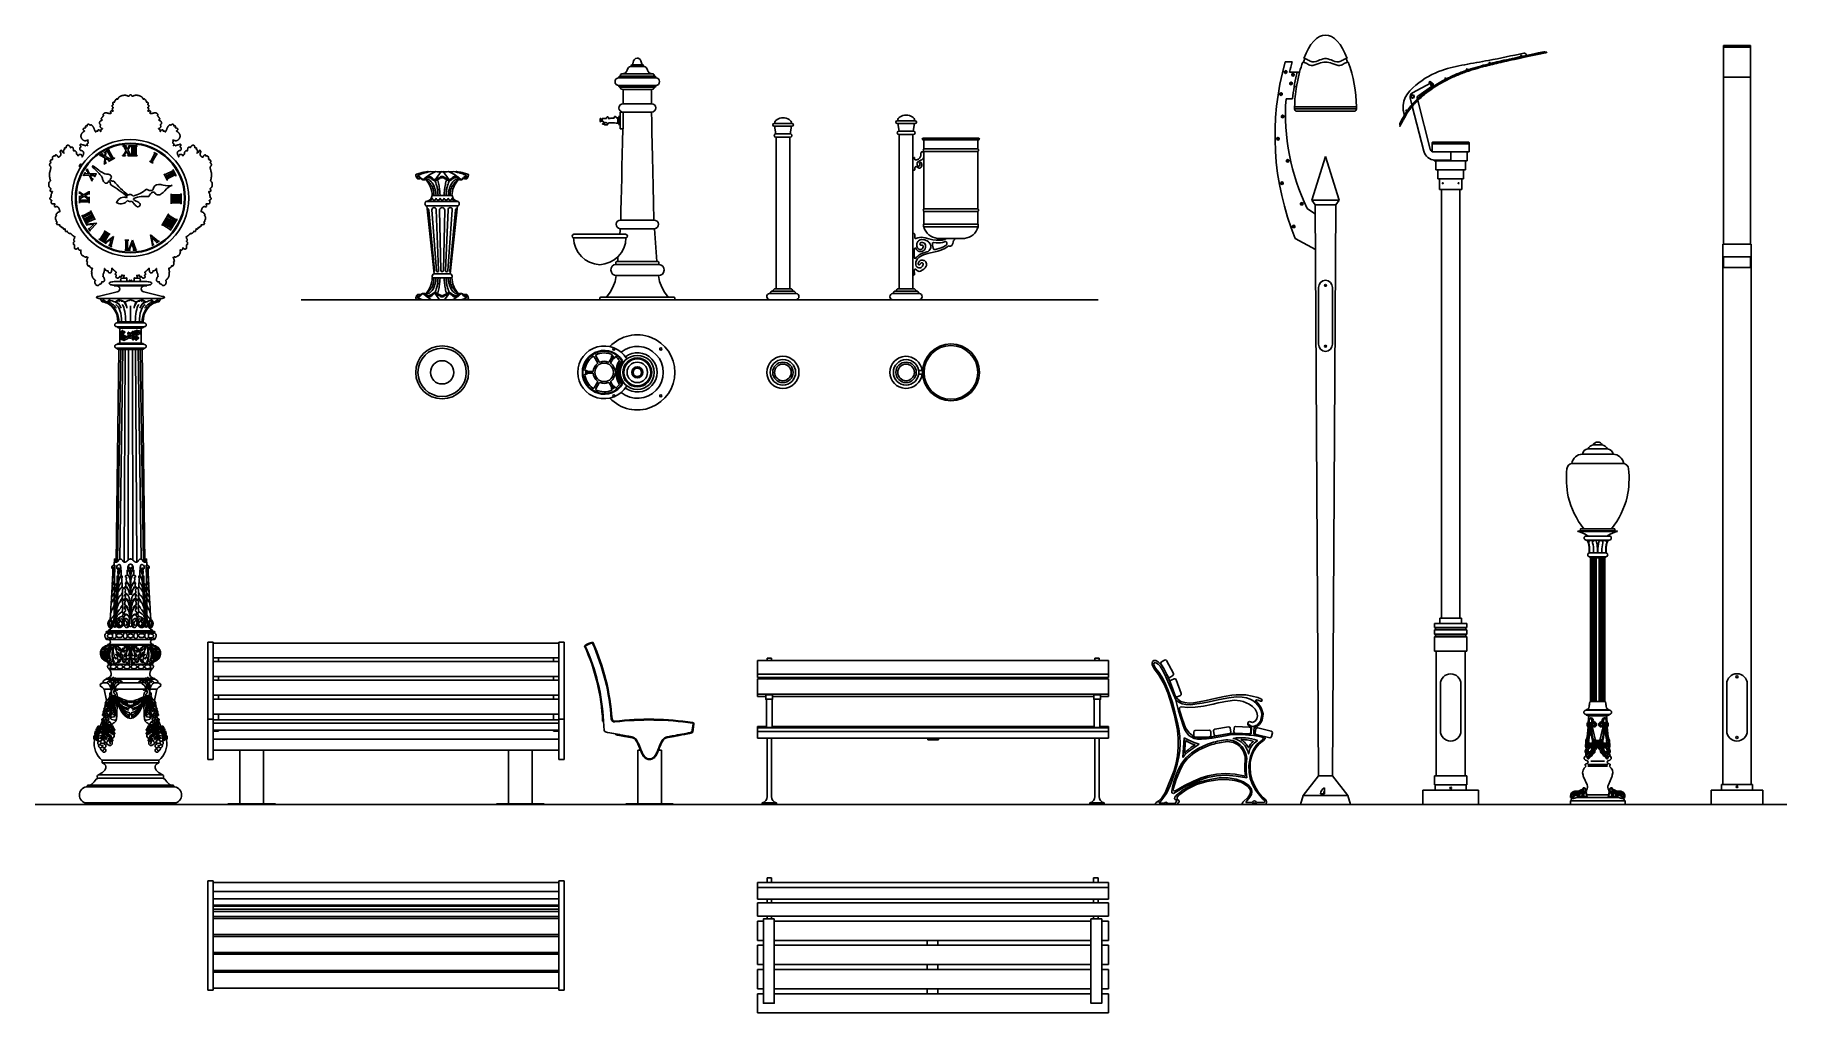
# Model space of a CAD drawing. Header units: millimetres. Extents: x 4238 to 14021, y -44 to 5418.
import ezdxf

# ---------------------------------------------------------------- set-up
doc = ezdxf.new("R2010")
doc.units = ezdxf.units.MM
doc.layers.add('cad-block.com', color=250, linetype='Continuous')

# ---------------------------------------------------------------- blocks, each defined once
blk = doc.blocks.new('bench 1_front_cad-block.com')
at = {"color": 0}
for p, q in [((-964.6, 907.4), (-994.6, 907.4)), ((-994.6, 907.4), (-994.6, 252.3)), ((-964.6, 252.3), (-964.6, 907.4)), ((964.6, 902.4), (-964.6, 902.4)), ((964.6, 907.4), (994.6, 907.4)), ((964.6, 252.3), (964.6, 907.4)), ((994.6, 907.4), (994.6, 252.3)), ((964.6, 818.9), (-964.6, 818.9)), ((964.6, 799.4), (-964.6, 799.4)), ((-935, 799.4), (-935, 818.9)), ((935, 799.4), (935, 818.9)), ((964.6, 715.9), (-964.6, 715.9)), ((964.6, 694.8), (-964.6, 694.8)), ((-935, 694.8), (-935, 715.9)), ((935, 694.8), (935, 715.9)), ((964.6, 611.3), (-964.6, 611.3)), ((964.6, 588), (-964.6, 588)), ((-935, 588), (-935, 611.3)), ((935, 588), (935, 611.3)), ((964.6, 504.5), (-964.6, 504.5)), ((-935, 472.7), (-935, 504.5)), ((935, 472.7), (935, 504.5)), ((-994.6, 477.4), (-964.6, 477.4)), ((-994.6, 477.4), (-964.6, 477.4)), ((964.6, 472.7), (-964.6, 472.7)), ((964.6, 455.5), (-964.6, 455.5)), ((964.6, 415.9), (-964.6, 415.9)), ((-964.6, 415), (-934.6, 415)), ((-964.6, 411), (-934.6, 411)), ((-934.6, 411), (-934.6, 415.9)), ((934.6, 411), (934.6, 415.9)), ((964.6, 415), (934.6, 415)), ((964.6, 411), (934.6, 411)), ((994.6, 477.4), (964.6, 477.4)), ((994.6, 477.4), (964.6, 477.4)), ((964.6, 365), (-964.6, 365)), ((-964.6, 305), (964.6, 305)), ((-816.4, 5), (-816.4, 305)), ((-683.4, 5), (-683.4, 305)), ((683.6, 5), (683.6, 305)), ((816.6, 5), (816.6, 305)), ((-964.6, 252.3), (-994.6, 252.3)), ((964.6, 252.3), (994.6, 252.3)), ((-882.5, 5), (-617.5, 5)), ((-882.5, 0), (-882.5, 5)), ((-617.5, 0), (-882.5, 0)), ((-814.9, 5), (-684.9, 5)), ((-617.5, 5), (-617.5, 0)), ((617.5, 5), (882.5, 5)), ((617.5, 0), (617.5, 5)), ((882.5, 0), (617.5, 0)), ((685.1, 5), (815.1, 5)), ((882.5, 5), (882.5, 0))]:
    blk.add_line(p, q, dxfattribs=at)
blk = doc.blocks.new('bench 1_top_cad-block.com')
at = {"color": 0}
for p, q in [((-994.6, 9), (-994.6, -602)), ((-994.6, 9), (-964.6, 9)), ((-964.6, 9), (-964.6, -602)), ((-964.6, 0), (964.6, 0)), ((994.6, 9), (964.6, 9)), ((964.6, 9), (964.6, -602)), ((994.6, 9), (994.6, -602)), ((964.6, -51.2), (-964.6, -51.2)), ((964.6, -92.7), (-964.6, -92.7)), ((964.6, -126.5), (-964.6, -126.5)), ((964.6, -132.5), (-964.6, -132.5)), ((964.6, -149.3), (-964.6, -149.3)), ((964.6, -162.9), (-964.6, -162.9)), ((-964.6, -191.3), (964.6, -191.3)), ((-964.6, -201.3), (964.6, -201.3)), ((-964.6, -291.3), (964.6, -291.3)), ((-964.6, -301.3), (964.6, -301.3)), ((-964.6, -391.3), (964.6, -391.3)), ((-964.6, -401.3), (964.6, -401.3)), ((-964.6, -491.3), (964.6, -491.3)), ((-964.6, -501.3), (964.6, -501.3)), ((-994.6, -602), (-964.6, -602)), ((-964.6, -591.3), (964.6, -591.3)), ((994.6, -602), (964.6, -602))]:
    blk.add_line(p, q, dxfattribs=at)
blk = doc.blocks.new('bench 1_side_cad-block.com')
at = {"color": 0}
for p, q in [((-258.2, 466.1), (-262.2, 465.9)), ((-258.2, 466.1), (-253.1, 413.3)), ((-188, 394.2), (-188.8, 390.4)), ((243.1, 451.8), (236.8, 405.3)), ((247.2, 451.9), (240.7, 404.8)), ((-66.4, 305), (-51.3, 305)), ((-66.4, 5), (-66.4, 305)), ((50.5, 305), (66.6, 305)), ((66.6, 5), (66.6, 305)), ((-132.5, 5), (132.5, 5)), ((-132.5, 0), (-132.5, 5)), ((132.5, 0), (-132.5, 0)), ((-64.9, 5), (65.1, 5)), ((132.5, 5), (132.5, 0))]:
    blk.add_line(p, q, dxfattribs=at)
for centre, radius, start, end in [((-295.8, 790), 118.5, 100.22138, 125.13639), ((-1383, 417.6), 1121.8, 2.46513, 24.72731), ((-295.8, 790), 114.5, 101.7815, 123.53191), ((-1381, 417.8), 1123.9, 2.46085, 24.58726), ((-1456.1, 393.9), 1245.3, 3.86883, 24.08337), ((-1456.1, 393.9), 1249.3, 3.8734, 24.22911), ((-243.2, 415.9), 10.3, 194.95323, 256.52777), ((-195.5, 480), 18.3, 186.55712, 274.6556), ((-195.5, 480), 14.3, 186.55712, 274.6556), ((-3.9, -1196.2), 1672.9, 81.60545, 96.53678), ((-3.9, -1196.2), 1668.9, 81.60495, 96.53917), ((236, 406), 4.89, 294.39339, 345.97745), ((239.5, 451), 3.79, 12.52751, 85.76174), ((239.5, 451), 7.79, 6.33483, 85.76174), ((-102.2, 341.6), 31.4, 28.04889, 54.99875), ((-102.2, 341.6), 35.4, 28.04889, 54.99875), ((118.6, 326.3), 58.2, 128.80932, 152.96061), ((118.6, 326.3), 54.2, 129.01874, 152.96061)]:
    blk.add_arc(centre, radius, start, end, dxfattribs=at)
for points, knots in [([(-245.6, 405.9), (-230.4, 402.8), (-201.4, 396.7), (-160.2, 389.1), (-127.9, 383.2), (-106.3, 379.7), (-94, 376.9), (-86.9, 373.9), (-83.2, 371.5), (-81.9, 370.6)], [0, 0, 0, 0, 46.488707, 88.875786, 125.620049, 145.090148, 154.608887, 163.30182, 167.996873, 167.996873, 167.996873, 167.996873]), ([(82.1, 371.7), (83, 372.3), (86.4, 374.3), (93, 377.2), (109.2, 380.9), (138.4, 385.6), (180.8, 393.5), (215.4, 399.9), (234.2, 404.7), (236.8, 405.3)], [10.937691, 10.937691, 10.937691, 10.937691, 14.108897, 22.80183, 32.320569, 63.999291, 111.382368, 161.713075, 169.61844, 169.61844, 169.61844, 169.61844]), ([(84.5, 368.4), (84.9, 368.7), (85.4, 369), (86.6, 369.8), (87.3, 370.2), (88.8, 370.9), (89.6, 371.3), (91.3, 372), (92.3, 372.4), (94.3, 373.1), (95.3, 373.4), (97.3, 374), (98.4, 374.3), (100.4, 374.8), (101.4, 375), (103.6, 375.4), (104.7, 375.7), (107, 376.1), (108.2, 376.4), (111.7, 377), (114, 377.5), (121, 378.7), (125.7, 379.5), (133.3, 380.8), (136.2, 381.3), (141.9, 382.3), (144.8, 382.8), (153.5, 384.4), (159.3, 385.4), (170.2, 387.4), (175.4, 388.4), (190.9, 391.3), (201.2, 393.2), (215.3, 396.2), (218.9, 397), (225.1, 398.4), (227.7, 399), (232.8, 400.2), (235.4, 400.9), (238, 401.5)], [11.151629, 11.151629, 11.151629, 11.151629, 12.985734, 12.985734, 15.725955, 15.725955, 18.466177, 18.466177, 21.988985, 21.988985, 25.351373, 25.351373, 28.713762, 28.713762, 31.897503, 31.897503, 35.469233, 35.469233, 39.040962, 39.040962, 46.184421, 46.184421, 60.47134, 60.47134, 69.263341, 69.263341, 78.055343, 78.055343, 95.639345, 95.639345, 111.401571, 111.401571, 142.926022, 142.926022, 154.114058, 154.114058, 161.892494, 161.892494, 169.874113, 169.874113, 169.874113, 169.874113]), ([(-188.8, 390.4), (-182.8, 389.2), (-176.9, 388.1), (-164.9, 385.9), (-158.8, 384.8), (-146.7, 382.6), (-140.6, 381.5), (-131.6, 379.9), (-128.7, 379.4), (-123.4, 378.5), (-121.1, 378.1), (-116.5, 377.3), (-114.2, 376.9), (-110.1, 376.2), (-108.3, 375.9), (-105.4, 375.3), (-104.3, 375.1), (-102.1, 374.6), (-101, 374.4), (-98.6, 373.8), (-97.3, 373.4), (-95.1, 372.8), (-94.3, 372.5), (-92.6, 371.9), (-91.7, 371.5), (-90, 370.7), (-89.1, 370.3), (-87.5, 369.4), (-86.8, 369), (-85.5, 368.2), (-84.8, 367.8), (-84.1, 367.3)], [58.71184, 58.71184, 58.71184, 58.71184, 76.881178, 76.881178, 95.346064, 95.346064, 113.81095, 113.81095, 122.757193, 122.757193, 129.763493, 129.763493, 136.769793, 136.769793, 142.370767, 142.370767, 145.800372, 145.800372, 149.229977, 149.229977, 153.583246, 153.583246, 156.519745, 156.519745, 159.456245, 159.456245, 162.74667, 162.74667, 165.414627, 165.414627, 167.996873, 167.996873, 167.996873, 167.996873]), ([(-74.5, 356.4), (-72.3, 352.1), (-70.1, 347.8), (-66.6, 340.6), (-65.2, 337.7), (-62.6, 331.9), (-61.3, 329), (-57.5, 320.2), (-55, 314.3), (-51.8, 306.3), (-51, 304.3), (-49.4, 300), (-48.5, 297.7), (-46.6, 293), (-45.7, 290.7), (-43.7, 286.2), (-42.7, 284), (-41, 280.4), (-40.3, 279), (-38.7, 276.2), (-37.9, 274.8), (-36.2, 272), (-35.2, 270.6), (-33.5, 268.3), (-32.7, 267.4), (-31.4, 265.9), (-30.7, 265.2), (-29.4, 264), (-28.8, 263.3), (-26.7, 261.6), (-25.2, 260.5), (-22.5, 258.7), (-21.3, 257.9), (-18.8, 256.6), (-17.5, 255.9), (-13.6, 254.2), (-10.8, 253.3), (-6.5, 252.4), (-5, 252.2), (-2, 251.9), (-0.5, 251.9), (2.8, 252), (4.7, 252.2), (8.4, 252.9), (10.2, 253.4), (13.9, 254.7), (15.9, 255.5), (19.3, 257.2), (20.8, 258.1), (23.7, 259.9), (25.1, 261), (27.8, 263.2), (29, 264.3), (31.1, 266.5), (31.9, 267.4), (33.5, 269.4), (34.2, 270.3), (35.8, 272.7), (36.7, 274), (38, 276.5), (38.6, 277.6), (39.7, 279.7), (40.2, 280.8), (41, 282.5), (41.3, 283.2), (41.9, 284.6), (42.2, 285.2), (43.1, 287.3), (43.7, 288.6), (45.4, 292.7), (46.6, 295.4), (50, 303.6), (52.2, 309.1), (56.6, 320), (58.8, 325.5), (63.9, 337.7), (67, 344.4), (70.3, 351)], [7.45092, 7.45092, 7.45092, 7.45092, 22.078019, 22.078019, 31.735916, 31.735916, 41.393814, 41.393814, 60.709608, 60.709608, 67.175122, 67.175122, 74.613045, 74.613045, 82.050968, 82.050968, 89.05615, 89.05615, 93.620963, 93.620963, 98.185776, 98.185776, 102.947924, 102.947924, 106.04486, 106.04486, 108.518174, 108.518174, 110.991488, 110.991488, 115.938116, 115.938116, 119.842499, 119.842499, 123.746882, 123.746882, 131.555648, 131.555648, 135.547712, 135.547712, 139.539776, 139.539776, 144.561897, 144.561897, 149.584018, 149.584018, 155.218337, 155.218337, 159.970616, 159.970616, 164.722895, 164.722895, 169.423049, 169.423049, 172.805942, 172.805942, 176.188836, 176.188836, 180.56899, 180.56899, 184.007661, 184.007661, 187.446332, 187.446332, 189.651959, 189.651959, 191.857586, 191.857586, 196.268841, 196.268841, 205.09135, 205.09135, 222.736369, 222.736369, 240.381388, 240.381388, 262.831517, 262.831517, 262.831517, 262.831517]), ([(-70.9, 358.3), (-68.4, 353.3), (-59.3, 335.3), (-48.4, 308.9), (-38.6, 283.2), (-29.5, 268.6), (-18.9, 260.5), (-7, 255.7), (6.3, 255.7), (18.2, 260.5), (28.4, 268.4), (34, 276.9), (39.6, 289), (50, 313.7), (58.8, 337.2), (66.8, 352.8)], [7.45092, 7.45092, 7.45092, 7.45092, 24.09007, 67.965748, 93.004595, 106.6789, 118.806426, 132.553999, 144.238458, 157.986031, 170.113558, 182.413766, 187.911039, 210.279972, 262.831517, 262.831517, 262.831517, 262.831517])]:
    blk.add_open_spline(points, degree=3, knots=knots, dxfattribs=at)
blk = doc.blocks.new('bench 2_front_cad-block.com')
at = {"color": 0}
for p, q in [((980, 805.8), (-980, 805.8)), ((-980, 710.8), (-980, 805.8)), ((-927.4, 818.1), (-902.4, 818.1)), ((-927.4, 805.8), (-927.4, 818.1)), ((-902.4, 805.8), (-902.4, 818.1)), ((927.5, 818.1), (902.5, 818.1)), ((902.5, 805.8), (902.5, 818.1)), ((927.5, 805.8), (927.5, 818.1)), ((980, 710.8), (980, 805.8)), ((980, 729.4), (-980, 729.4)), ((980, 710.8), (-980, 710.8)), ((980, 702.9), (-980, 702.9)), ((980, 702.9), (-980, 702.9)), ((-980, 604.3), (-980, 702.9)), ((-927.4, 702.9), (-927.4, 710.8)), ((-902.4, 702.9), (-902.4, 710.8)), ((902.5, 702.9), (902.5, 710.8)), ((927.5, 702.9), (927.5, 710.8)), ((980, 604.3), (980, 702.9)), ((980, 617.2), (-980, 617.2)), ((-934.7, 604.3), (-980, 604.3)), ((896.7, 604.3), (-896.7, 604.3)), ((896.7, 604.3), (887.3, 604.3)), ((980, 604.3), (934.8, 604.3)), ((-980, 371.7), (-980, 436.6)), ((-930.6, 436.6), (-980, 436.6)), ((980, 428.5), (-980, 428.5)), ((980, 408.2), (-980, 408.2)), ((899.4, 436.6), (-899.4, 436.6)), ((899.4, 436.6), (883.2, 436.6)), ((980, 436.6), (930.7, 436.6)), ((980, 436.6), (930.7, 436.6)), ((980, 371.7), (980, 436.6)), ((980, 371.7), (-980, 371.7)), ((-927.4, 45.1), (-927.4, 371.7)), ((-902.4, 45.1), (-902.4, 371.7)), ((-30, 371.7), (-30, 361.7)), ((-30, 371.7), (30, 371.7)), ((-30, 361.7), (30, 361.7)), ((30, 371.7), (30, 361.7)), ((902.5, 45.1), (902.5, 371.7)), ((927.5, 45.1), (927.5, 371.7)), ((-954.9, 10), (-954.9, 0)), ((-954.9, 10), (-874.9, 10)), ((-954.9, 0), (-874.9, 0)), ((-874.9, 10), (-874.9, 0)), ((875, 10), (875, 0)), ((955, 10), (875, 10)), ((875, 0), (955, 0)), ((955, 10), (955, 0))]:
    blk.add_line(p, q, dxfattribs=at)
for points in [[(-896.7, 613.1), (-934.7, 613.1), (-934.7, 588.1), (-896.7, 588.1)], [(-899.4, 588.1), (-930.6, 588.1), (-930.6, 431.4), (-899.4, 431.4)], [(896.7, 613.1), (934.8, 613.1), (934.8, 588.1), (896.7, 588.1)], [(899.4, 588.1), (930.7, 588.1), (930.7, 431.4), (899.4, 431.4)]]:
    blk.add_lwpolyline(points, close=True, dxfattribs=at)
for centre, start, end in [((-961, 43.1), 280.40307, 3.44476), ((-868.9, 43.1), 176.55524, 259.59693), ((868.9, 43.1), 280.40307, 3.44476), ((961.1, 43.1), 176.55524, 259.59693)]:
    blk.add_arc(centre, 33.6, start, end, dxfattribs=at)
blk = doc.blocks.new('bench 2_top_cad-block.com')
at = {"color": 0}
for p, q in [((-980, 0), (980, 0)), ((-980, -93), (-980, 0)), ((-927, 25), (-927, 0)), ((-927, 25), (-902, 25)), ((-902, 25), (-902, 0)), ((895.7, 25), (895.7, 0)), ((920.7, 25), (895.7, 25)), ((920.7, 25), (920.7, 0)), ((980, -93), (980, 0)), ((-980, -28.2), (980, -28.2)), ((-980, -93), (980, -93)), ((-927, -93), (-927, -113.5)), ((-902, -93), (-902, -113.5)), ((895.7, -93), (895.7, -113.5)), ((920.7, -93), (920.7, -113.5)), ((-980, -113.5), (980, -113.5)), ((-980, -188.6), (-980, -113.5)), ((-980, -188.6), (980, -188.6)), ((-927, -188.6), (-927, -203.8)), ((-902, -188.6), (-902, -203.8)), ((895.7, -188.6), (895.7, -203.8)), ((920.7, -188.6), (920.7, -203.8)), ((980, -188.6), (980, -113.5)), ((-980, -216.1), (-947.9, -216.1)), ((-980, -323.7), (-980, -216.1)), ((-887.1, -216.1), (880.8, -216.1)), ((941.6, -216.1), (980, -216.1)), ((941.6, -216.1), (980.1, -216.1)), ((980, -323.7), (980, -216.1)), ((-980, -323.7), (-947.9, -323.7)), ((-980, -351.3), (-947.9, -351.3)), ((-980, -458.9), (-980, -351.3)), ((-887.1, -323.7), (880.8, -323.7)), ((-887.1, -351.3), (880.8, -351.3)), ((-33.1, -351.3), (-33.1, -323.7)), ((26.9, -351.3), (26.9, -323.7)), ((941.6, -323.7), (980, -323.7)), ((941.6, -323.7), (980.1, -323.7)), ((941.6, -351.3), (980, -351.3)), ((941.6, -351.3), (980.1, -351.3)), ((980, -458.9), (980, -351.3)), ((-980, -458.9), (-947.9, -458.9)), ((-980, -486.4), (-947.9, -486.4)), ((-980, -594), (-980, -486.4)), ((-887.1, -458.9), (880.8, -458.9)), ((-887.1, -486.4), (880.8, -486.4)), ((-33.1, -486.4), (-33.1, -458.9)), ((26.9, -486.4), (26.9, -458.9)), ((941.6, -458.9), (980, -458.9)), ((941.6, -458.9), (980.1, -458.9)), ((941.6, -486.4), (980, -486.4)), ((941.6, -486.4), (980.1, -486.4)), ((980, -594), (980, -486.4)), ((-980, -594), (-947.9, -594)), ((-980, -621.6), (-947.9, -621.6)), ((-980, -729.2), (-980, -621.6)), ((-887.1, -594), (880.8, -594)), ((-887.1, -621.6), (880.8, -621.6)), ((-33.1, -621.6), (-33.1, -594)), ((26.9, -621.6), (26.9, -594)), ((941.6, -594), (980, -594)), ((941.6, -594), (980.1, -594)), ((941.6, -621.6), (980, -621.6)), ((941.6, -621.6), (980.1, -621.6)), ((980, -729.2), (980, -621.6)), ((-980, -729.2), (980, -729.2))]:
    blk.add_line(p, q, dxfattribs=at)
for points in [[(-887.1, -203.8), (-947.9, -203.8), (-947.9, -675), (-887.1, -675)], [(880.8, -203.8), (941.6, -203.8), (941.6, -675), (880.8, -675)]]:
    blk.add_lwpolyline(points, close=True, dxfattribs=at)
blk = doc.blocks.new('bench 2_side_cad-block.com')
at = {"color": 0}
for p, q in [((-38.9, 799.3), (-42, 791.2)), ((-42, 791.2), (-41.1, 780.2)), ((-31.8, 805.8), (-38.9, 799.3)), ((-32.3, 787.1), (-30.1, 792)), ((-31.4, 775.7), (-32.3, 787.1)), ((-21.7, 805), (-31.8, 805.8)), ((-30.1, 792), (-25.2, 792.8)), ((-25.2, 792.8), (-18.1, 790.8)), ((-8.8, 797.7), (-21.7, 805)), ((-18.1, 790.8), (-8, 785.1)), ((7.1, 783.4), (-8.8, 797.7)), ((-8, 785.1), (2.2, 772.9)), ((10.6, 796.9), (6.2, 792)), ((6.2, 792), (7.5, 785.5)), ((10.6, 779.8), (7.1, 783.4)), ((7.5, 785.5), (10.6, 779.8)), ((27, 807), (10.6, 796.9)), ((33.1, 808.6), (27, 807)), ((38, 804.2), (33.1, 808.6)), ((77.3, 732.6), (38, 804.2)), ((-41.1, 780.2), (-30.1, 757.8)), ((-23, 762.7), (-31.4, 775.7)), ((-30.1, 757.8), (-5.7, 726.1)), ((-4.9, 740.3), (-23, 762.7)), ((-5.7, 726.1), (25.2, 672.4)), ((12.4, 713.1), (-4.9, 740.3)), ((2.2, 772.9), (13.7, 754.6)), ((23, 760.3), (10.6, 779.8)), ((28.7, 682.2), (12.4, 713.1)), ((13.7, 754.6), (26.5, 730.2)), ((39.8, 726.5), (23, 760.3)), ((26.5, 730.2), (41.1, 699.7)), ((56.1, 689.5), (39.8, 726.5)), ((39.8, 726.5), (46.8, 713.9)), ((41.1, 699.7), (89.7, 585)), ((46.8, 713.9), (51.3, 709.9)), ((51.3, 709.9), (57.9, 710.7)), ((71.1, 650.5), (56.1, 689.5)), ((57.9, 710.7), (74.2, 720.8)), ((64.1, 694.8), (58.8, 690.7)), ((58.8, 690.7), (59.2, 683.8)), ((81.8, 702.1), (64.1, 694.8)), ((74.2, 720.8), (78.2, 726.1)), ((78.2, 726.1), (77.3, 732.6)), ((87.9, 702.5), (81.8, 702.1)), ((92.4, 697.2), (87.9, 702.5)), ((120.2, 620.4), (92.4, 697.2)), ((25.2, 672.4), (45.1, 624.5)), ((44.6, 646.8), (28.7, 682.2)), ((59.2, 608.2), (44.6, 646.8)), ((45.1, 624.5), (64.1, 565.5)), ((59.2, 683.8), (71.1, 650.5)), ((72.9, 564.7), (59.2, 608.2)), ((71.1, 650.5), (87.5, 607)), ((87.5, 607), (91, 601.7)), ((91, 601.7), (97.7, 602.1)), ((103, 587.1), (91, 601.7)), ((97.7, 602.1), (115.8, 609.4)), ((119.3, 576.1), (103, 587.1)), ((115.8, 609.4), (120.2, 613.9)), ((120.2, 613.9), (120.2, 620.4)), ((307.6, 591.9), (260.7, 581.4)), ((276.2, 573.7), (335, 587.9)), ((360.2, 604.6), (307.6, 591.9)), ((335, 587.9), (385.8, 596.8)), ((403.9, 611.1), (360.2, 604.6)), ((385.8, 596.8), (427.8, 601.3)), ((427.3, 613.1), (403.9, 611.1)), ((457.8, 613.1), (427.3, 613.1)), ((427.8, 601.3), (461.8, 600.5)), ((482.1, 612.7), (457.8, 613.1)), ((461.8, 600.5), (485.2, 596.4)), ((517.5, 605.8), (482.1, 612.7)), ((485.2, 596.4), (506.4, 588.7)), ((506.4, 588.7), (520.6, 580.6)), ((548, 598), (517.5, 605.8)), ((565.6, 590.7), (548, 598)), ((571, 587.9), (565.6, 590.7)), ((572.7, 582.2), (571, 587.9)), ((64.1, 565.5), (82.2, 496.8)), ((85.7, 517.5), (72.9, 564.7)), ((82.2, 496.8), (99.9, 416.7)), ((97.7, 465.9), (85.7, 517.5)), ((89.7, 585), (91, 583.4)), ((91, 583.4), (106.5, 572)), ((91, 583.4), (106.1, 524.5)), ((106.1, 524.5), (119.8, 476.9)), ((106.5, 572), (125.1, 563.5)), ((110.5, 537.1), (110.9, 540.3)), ((111.8, 528.1), (110.5, 537.1)), ((110.9, 540.3), (114.5, 544.8)), ((116.2, 510.6), (111.8, 528.1)), ((114.5, 544.8), (122.9, 545.6)), ((125.9, 480.6), (116.2, 510.6)), ((140.1, 569.6), (119.3, 576.1)), ((122.9, 545.6), (157.3, 542.8)), ((125.1, 563.5), (146.3, 559)), ((165.3, 567.1), (140.1, 569.6)), ((146.3, 559), (171, 557.8)), ((157.3, 542.8), (198.4, 544.4)), ((189.6, 568.8), (165.3, 567.1)), ((171, 557.8), (185.6, 559.4)), ((185.6, 559.4), (208.1, 562.3)), ((221.4, 573.7), (189.6, 568.8)), ((198.4, 544.4), (245.7, 550.5)), ((208.1, 562.3), (238.2, 567.1)), ((260.7, 581.4), (221.4, 573.7)), ((238.2, 567.1), (276.2, 573.7)), ((245.7, 550.5), (299.6, 561.1)), ((299.6, 561.1), (327, 568)), ((327, 568), (350, 572.8)), ((350, 572.8), (367.7, 576.5)), ((367.7, 576.5), (380, 578.5)), ((380, 578.5), (418, 582.6)), ((418, 582.6), (449.9, 580.2)), ((449.9, 580.2), (467.1, 576.1)), ((467.1, 576.1), (499.4, 561.9)), ((499.4, 561.9), (519.2, 548.4)), ((519.2, 548.4), (534.3, 532.6)), ((520.6, 580.6), (537.8, 568)), ((534.3, 532.6), (543.1, 515.1)), ((536.9, 579.3), (537.8, 584.2)), ((550.6, 564.3), (536.9, 579.3)), ((537.8, 584.2), (543.1, 585)), ((537.8, 568), (555, 546.4)), ((543.1, 585), (551.1, 583)), ((543.1, 515.1), (547.1, 495.2)), ((547.1, 495.2), (543.1, 479.3)), ((567.9, 541.1), (550.6, 564.3)), ((551.1, 583), (563.4, 577.3)), ((555, 546.4), (563.9, 533.8)), ((571, 501.7), (563, 465.9)), ((563.4, 577.3), (570.1, 577.7)), ((563.9, 533.8), (569.2, 518.4)), ((578.5, 506.6), (567.9, 541.1)), ((569.2, 518.4), (571, 501.7)), ((570.1, 577.7), (572.7, 582.2)), ((572.7, 471.2), (578.5, 506.6)), ((106.9, 423.2), (97.7, 465.9)), ((99.9, 416.7), (104.3, 368.7)), ((112.7, 381.8), (106.9, 423.2)), ((119.8, 476.9), (131.2, 441.5)), ((144.5, 429.7), (125.9, 480.6)), ((131.2, 441.5), (141, 417.9)), ((141, 417.9), (151.1, 400.1)), ((166.2, 398.8), (144.5, 429.7)), ((151.1, 400.1), (163.5, 386.6)), ((190.5, 380.1), (166.2, 398.8)), ((192.5, 411.8), (190.7, 405.2)), ((190.7, 405.2), (191.2, 384.9)), ((198.7, 413.8), (192.5, 411.8)), ((276.9, 415.4), (198.7, 413.8)), ((283.1, 413.4), (276.9, 415.4)), ((285.3, 406.9), (283.1, 413.4)), ((285.7, 386.5), (285.3, 406.9)), ((301.8, 417.9), (300.9, 411.4)), ((300.9, 411.4), (304, 391.5)), ((307.6, 421.2), (301.8, 417.9)), ((304, 391.5), (307.6, 385)), ((384.9, 434.2), (307.6, 421.2)), ((396, 396.8), (307.6, 382.2)), ((313.3, 384.6), (390.7, 397.2)), ((391.1, 433.4), (384.9, 434.2)), ((390.7, 397.2), (396, 399.6)), ((394.2, 426.9), (391.1, 433.4)), ((397.3, 406.9), (394.2, 426.9)), ((396, 399.6), (397.3, 406.9)), ((419.8, 398.4), (396, 396.8)), ((415.4, 427.3), (414.5, 407)), ((414.5, 407), (419.8, 398.4)), ((417.2, 433.8), (415.4, 427.3)), ((423.8, 435.4), (417.2, 433.8)), ((504.7, 396), (419.8, 398.4)), ((419.8, 398.4), (422.5, 398)), ((422.5, 398), (500.7, 395.2)), ((502, 432.6), (423.8, 435.4)), ((492.7, 459), (491.8, 448)), ((491.8, 448), (498.5, 440.3)), ((501.6, 464.3), (492.7, 459)), ((506.9, 439.1), (496.7, 449.7)), ((498.5, 440.3), (513.5, 433.8)), ((500.7, 395.2), (504.7, 396)), ((518.8, 458.6), (501.6, 464.3)), ((507.8, 430.5), (502, 432.6)), ((504.7, 396), (509.1, 403.7)), ((511.7, 395.2), (504.7, 396)), ((524.1, 437.1), (506.9, 439.1)), ((510, 423.6), (507.8, 430.5)), ((509.1, 403.7), (510, 423.6)), ((513.5, 433.8), (511.7, 395.2)), ((534.3, 465.9), (518.8, 458.6)), ((546.2, 446.4), (524.1, 437.1)), ((525.4, 393.5), (526.8, 412.3)), ((558.6, 386.6), (525.4, 393.5)), ((526.8, 412.3), (528.5, 431.4)), ((528.5, 431.4), (544.4, 437.9)), ((537.8, 422.4), (533.4, 402.5)), ((533.4, 402.5), (533.8, 396)), ((533.8, 396), (539.6, 392.3)), ((543.1, 479.3), (534.3, 465.9)), ((540.9, 428.1), (537.8, 422.4)), ((539.6, 392.3), (615.6, 373.6)), ((547.5, 428.9), (540.9, 428.1)), ((544.4, 437.9), (557.7, 447.6)), ((553.7, 454.1), (546.2, 446.4)), ((623.5, 410.2), (547.5, 428.9)), ((563, 465.9), (553.7, 454.1)), ((557.7, 447.6), (564.8, 457.8)), ((564.8, 457.8), (572.7, 471.2)), ((628.8, 407), (623.5, 410.2)), ((625.3, 380.1), (629.7, 400.1)), ((629.7, 400.1), (628.8, 407)), ((104.3, 320.8), (99.4, 272.8)), ((104.3, 368.7), (104.3, 320.8)), ((106.9, 267.1), (112.7, 302.5)), ((114.5, 341.5), (112.7, 381.8)), ((112.7, 302.5), (114.5, 341.5)), ((129, 263.5), (137.9, 373.6)), ((137.9, 373.6), (163.5, 360.2)), ((138.8, 285.4), (144.5, 357.8)), ((146.3, 295.2), (138.8, 285.4)), ((160.9, 296), (141.4, 278.5)), ((144.5, 357.8), (161.3, 349.2)), ((159.1, 306.5), (146.3, 295.2)), ((176.3, 320), (159.1, 306.5)), ((186.9, 315.9), (160.9, 296)), ((161.3, 349.2), (180.7, 340.3)), ((163.5, 386.6), (175.9, 377.7)), ((163.5, 360.2), (193.1, 346.4)), ((175.9, 377.7), (193.1, 369.2)), ((198.4, 334.6), (176.3, 320)), ((214.8, 313.1), (177.6, 288.7)), ((180.7, 340.3), (198.4, 334.6)), ((185.6, 283), (221.4, 305.3)), ((220.1, 337.9), (186.9, 315.9)), ((190.5, 381.8), (190.5, 380.1)), ((195.3, 378.1), (190.5, 380.1)), ((191.2, 383.3), (193.4, 378)), ((193.1, 369.2), (211.2, 366.3)), ((193.1, 346.4), (220.1, 337.9)), ((193.4, 378), (199.1, 376.8)), ((212.6, 373.6), (195.3, 378.1)), ((199.1, 376.8), (213.3, 376.8)), ((211.2, 366.3), (234.2, 365.5)), ((236.9, 372.8), (212.6, 373.6)), ((213.3, 376.8), (266.7, 377.6)), ((267.4, 338.3), (214.8, 313.1)), ((221.4, 305.3), (270.9, 328.5)), ((234.2, 365.5), (261.2, 366.7)), ((266, 374.4), (236.9, 372.8)), ((261.2, 366.7), (292.5, 370.4)), ((283.3, 377.3), (266, 374.4)), ((266.7, 377.6), (277.8, 378)), ((277.8, 378), (284, 380.4)), ((305.8, 381.8), (283.3, 377.3)), ((284, 380.4), (285.7, 386.5)), ((292.5, 370.4), (367.7, 383.8)), ((307.6, 385), (313.3, 384.6)), ((367.7, 383.8), (394.2, 389.1)), ((394.2, 389.1), (424.7, 391.1)), ((424.7, 391.1), (459.1, 391.1)), ((459.1, 391.1), (497.6, 388.3)), ((497.6, 388.3), (526.3, 385.8)), ((523.7, 308.2), (507.3, 269.5)), ((512.2, 266.7), (522.3, 293.5)), ((522.3, 293.5), (536.9, 317.5)), ((543.6, 335.4), (523.7, 308.2)), ((526.3, 385.8), (549.3, 382.6)), ((536.9, 317.5), (555.9, 339.5)), ((571.8, 359.8), (543.6, 335.4)), ((549.3, 382.6), (566.1, 379.3)), ((555.9, 339.5), (580.2, 358.6)), ((586.9, 376.5), (558.6, 386.6)), ((566.1, 379.3), (577.1, 375.7)), ((579.3, 369.6), (571.8, 359.8)), ((577.1, 375.7), (579.3, 369.6)), ((580.2, 358.6), (589.1, 370)), ((589.1, 370), (586.9, 376.5)), ((615.6, 373.6), (621.8, 374.4)), ((621.8, 374.4), (625.3, 380.1)), ((90.2, 224), (80.4, 191.1)), ((84.8, 181.7), (98.1, 226.5)), ((99.4, 272.8), (90.2, 224)), ((106.1, 198.8), (93.7, 171.6)), ((98.1, 226.5), (106.9, 267.1)), ((123.3, 231.7), (106.1, 198.8)), ((106.5, 176), (118, 200.8)), ((118, 200.8), (133.9, 230.5)), ((147.2, 261.4), (123.3, 231.7)), ((141.4, 278.5), (129, 263.5)), ((133.9, 230.5), (156.4, 257.8)), ((177.6, 288.7), (147.2, 261.4)), ((156.4, 257.8), (185.6, 283)), ((475.9, 226), (475.5, 191.1)), ((477.9, 244.7), (475.9, 226)), ((483, 183), (483.5, 223.2)), ((485.9, 244.1), (483.5, 223.2)), ((507.3, 269.5), (497.6, 219.1)), ((497.6, 219.1), (499.4, 182.1)), ((505.1, 206.9), (506.4, 238.2)), ((508.2, 173.6), (505.1, 206.9)), ((506.4, 238.2), (512.2, 266.7)), ((50.4, 111.8), (30.5, 65.9)), ((49.5, 85.8), (58.3, 106.5)), ((67.2, 153.7), (50.4, 111.8)), ((58.3, 106.5), (68.9, 131.7)), ((80.4, 191.1), (67.2, 153.7)), ((68.9, 131.7), (84.8, 181.7)), ((81.3, 133.4), (71.6, 97.6)), ((76.5, 85.4), (93.2, 139.4)), ((93.7, 171.6), (81.3, 133.4)), ((139.6, 106.9), (84.4, 76)), ((93.2, 139.4), (106.5, 176)), ((176.3, 107.3), (131.7, 81.7)), ((133, 94.7), (156, 106.9)), ((189.1, 131.3), (139.6, 106.9)), ((153.8, 86.6), (205.9, 111.8)), ((156, 106.9), (175.4, 116.3)), ((175.4, 116.3), (223.2, 137.4)), ((225.4, 127.3), (176.3, 107.3)), ((232, 149.6), (189.1, 131.3)), ((205.9, 111.8), (262.9, 129.3)), ((223.2, 137.4), (268.2, 151.6)), ((279.7, 141.1), (225.4, 127.3)), ((268.7, 161), (232, 149.6)), ((262.9, 129.3), (324.8, 138.2)), ((268.2, 151.6), (317.7, 161.4)), ((316.9, 170.8), (268.7, 161)), ((332.8, 148.8), (279.7, 141.1)), ((368.6, 173.6), (316.9, 170.8)), ((317.7, 161.4), (371.2, 163.8)), ((324.8, 138.2), (374.3, 139.9)), ((382.3, 148.8), (332.8, 148.8)), ((422, 170.3), (368.6, 173.6)), ((371.2, 163.8), (427.3, 159.8)), ((374.3, 139.9), (419.8, 135)), ((427.3, 141.9), (382.3, 148.8)), ((419.8, 135), (455.6, 124.8)), ((479, 159.8), (422, 170.3)), ((427.3, 159.8), (487.4, 148.8)), ((468.9, 126.8), (427.3, 141.9)), ((455.6, 124.8), (479.9, 110.2)), ((498, 107.3), (468.9, 126.8)), ((475.5, 191.1), (479, 159.8)), ((479.9, 110.2), (492.7, 100.8)), ((487.4, 148.8), (483, 183)), ((492.7, 100.8), (502, 90.7)), ((513.5, 86.6), (498, 107.3)), ((499.4, 182.1), (506.4, 146.4)), ((506.4, 146.4), (518.8, 112.2)), ((516.6, 137.4), (508.2, 173.6)), ((533.8, 98.8), (516.6, 137.4)), ((518.8, 112.2), (536.5, 79.3)), ((552.8, 67.1), (533.8, 98.8)), ((-23.9, 8.9), (-25.2, 0)), ((-25.2, 0), (25.2, 0)), ((-19.9, 12.2), (-23.9, 8.9)), ((-4.9, 20.3), (-19.9, 12.2)), ((11.5, 37), (-4.9, 20.3)), ((-2.7, 8.1), (0, 13.4)), ((25.6, 8.1), (-2.7, 8.1)), ((0, 13.4), (7.1, 18.7)), ((7.1, 18.7), (37.1, 59.4)), ((30.5, 65.9), (11.5, 37)), ((25.2, 0), (35.4, 5.7)), ((34.9, 13.4), (25.6, 8.1)), ((43.7, 8.1), (34.9, 13.4)), ((35.4, 5.7), (45.5, 0)), ((37.1, 59.4), (42.4, 70.3)), ((42.4, 70.3), (49.5, 85.8)), ((84.8, 6.9), (43.7, 8.1)), ((45.5, 0), (96.8, 0)), ((71.6, 97.6), (68.5, 73.6)), ((68.5, 73.6), (68.9, 65.5)), ((68.9, 65.5), (76.9, 63)), ((76.9, 78.1), (76.5, 85.4)), ((76.9, 63), (133, 94.7)), ((84.4, 76), (76.9, 78.1)), ((84.4, 42.3), (83.1, 35)), ((83.1, 35), (86.2, 29.3)), ((91.5, 50.4), (84.4, 42.3)), ((95.9, 19.9), (84.8, 6.9)), ((86.2, 29.3), (95, 24.8)), ((131.7, 81.7), (91.5, 50.4)), ((95, 24.8), (94.6, 21.5)), ((94.6, 21.5), (95.9, 19.9)), ((96.8, 0), (109.6, 16.3)), ((97.2, 30.5), (97.7, 41.1)), ((108.3, 21.5), (97.2, 30.5)), ((97.7, 41.1), (106.5, 52.9)), ((106.5, 52.9), (153.8, 86.6)), ((108.3, 17.9), (108.3, 21.5)), ((109.6, 16.3), (108.3, 17.9)), ((465.3, 13), (460.9, 5.3)), ((460.9, 5.3), (462.7, 0)), ((462.7, 0), (517.9, 0)), ((494.9, 42.3), (465.3, 13)), ((481.2, 11.8), (482.6, 15)), ((518.4, 11.8), (481.2, 11.8)), ((482.6, 15), (488.3, 23.2)), ((488.3, 23.2), (503.3, 40.7)), ((503.3, 55.7), (494.9, 42.3)), ((502, 90.7), (506.9, 79.7)), ((507.3, 67.9), (503.3, 55.7)), ((503.3, 40.7), (512.6, 56.9)), ((506.9, 79.7), (507.3, 67.9)), ((512.6, 56.9), (515.7, 72.4)), ((515.7, 72.4), (513.5, 86.6)), ((517.9, 0), (523.2, 8.5)), ((523.2, 19.1), (518.4, 11.8)), ((529.4, 21.1), (523.2, 19.1)), ((523.2, 8.5), (530.3, 10.6)), ((534.7, 18.7), (529.4, 21.1)), ((530.3, 10.6), (536.5, 8.1)), ((540.5, 11.8), (534.7, 18.7)), ((536.5, 79.3), (566.1, 41.1)), ((536.5, 8.1), (543.1, 0)), ((586, 11.8), (540.5, 11.8)), ((543.1, 0), (594.8, 0)), ((573.2, 43.1), (552.8, 67.1)), ((566.1, 41.1), (576.3, 30.9)), ((594.8, 25.6), (573.2, 43.1)), ((576.3, 30.9), (583.8, 25.2)), ((583.8, 25.2), (586.9, 22.4)), ((586.9, 22.4), (586, 11.8)), ((597, 17.9), (594.8, 25.6)), ((594.8, 0), (597, 17.9))]:
    blk.add_line(p, q, dxfattribs=at)
for centre, radius, start, end in [((414.9, -77.3), 440.9, 97.59385, 109.54776), ((407.6, -54.4), 406.5, 97.3621, 109.65199), ((379.8, 253.4), 98.5, 354.96719, 104.28692), ((376.6, 252.1), 109.6, 355.8124, 100.48507), ((411.3, 369.3), 0.5, 100.06887, 259.6126), ((456.8, 113.4), 260.5, 69.96538, 100.06887), ((392.2, 265.1), 105.5, 10.07897, 79.6126), ((456.3, 362.6), 0.5, 90.10916, 236.69395), ((392.2, 265.1), 116.2, 27.3795, 56.69395), ((456.8, 113.4), 249.7, 74.75462, 90.10916), ((495.8, 318.7), 0.5, 207.3795, 334.46674), ((595.4, 271.2), 109.9, 131.49154, 154.46674), ((595.4, 271.2), 99.1, 119.84913, 172.82507), ((522.3, 353.8), 0.5, 311.49154, 74.75462), ((545.8, 357.6), 0.5, 299.84913, 69.96538), ((496.6, 283.6), 0.5, 190.07897, 352.82507)]:
    blk.add_arc(centre, radius, start, end, dxfattribs=at)
blk = doc.blocks.new('street clock_side_cad-block.com')
at = {"color": 0}
for p, q in [((-173.5, 3626), (-156.4, 3635.9)), ((-173.5, 3626), (-173.1, 3625.4)), ((-173.1, 3625.4), (-173, 3625.5)), ((-167.9, 3625.5), (-143.8, 3611.4)), ((-157.4, 3634.5), (-156.1, 3635.3)), ((-157.4, 3630.1), (-143.1, 3621.8)), ((-156.4, 3635.9), (-156.1, 3635.3)), ((-146.7, 3641.6), (-117.4, 3658.6)), ((-146.7, 3641.6), (-146.3, 3641)), ((-146.3, 3641), (-143.7, 3642.5)), ((-141.8, 3641.3), (-143.1, 3621.8)), ((-137.5, 3644.1), (-139.2, 3619.5)), ((-135.7, 3647.1), (-135.2, 3647.4)), ((-135.2, 3647.4), (-132.5, 3649)), ((-129, 3648.1), (-104.6, 3606.1)), ((-121.3, 3652.6), (-96.8, 3610.6)), ((-117.1, 3658), (-120.3, 3656)), ((-117.1, 3658), (-117.4, 3658.6)), ((-43.9, 3624.5), (-42.5, 3624.5)), ((-43.9, 3624.5), (-43.9, 3623.8)), ((-43.9, 3623.8), (-27.5, 3623.8)), ((-42.1, 3678.9), (-22.4, 3678.9)), ((-42.1, 3678.9), (-42.1, 3678.2)), ((-42.1, 3678.2), (-42, 3678.2)), ((-23.8, 3651.3), (-41.4, 3625.1)), ((-37.6, 3675.6), (-23.8, 3651.3)), ((-21.5, 3647.4), (-33, 3630.4)), ((-29.8, 3624.5), (-27.5, 3624.5)), ((-27.5, 3624.5), (-27.5, 3623.8)), ((-26.2, 3674.4), (-18, 3660)), ((-24, 3678.2), (-22.4, 3678.2)), ((-22.4, 3678.9), (-22.4, 3678.2)), ((-21.5, 3647.4), (-11.1, 3629)), ((-7, 3676.2), (-18, 3660)), ((-2, 3676.5), (-15.7, 3656)), ((-15.7, 3656), (1.5, 3625.8)), ((-15, 3624.5), (-13.8, 3624.5)), ((-15, 3624.5), (-15, 3623.8)), ((-15, 3623.8), (37.9, 3623.8)), ((-11.1, 3678.9), (37.9, 3678.9)), ((-11.1, 3678.9), (-11.1, 3678.2)), ((-11.1, 3678.2), (-8.1, 3678.2)), ((1.2, 3678.2), (1.7, 3678.2)), ((1.7, 3678.2), (4.9, 3678.2)), ((3.7, 3624.5), (3.7, 3624.5)), ((3.7, 3624.5), (4.9, 3624.5)), ((7.4, 3675.6), (7.4, 3627)), ((16.4, 3675.6), (16.4, 3627)), ((18.9, 3678.2), (20.1, 3678.2)), ((18.9, 3624.5), (18.9, 3624.5)), ((18.9, 3624.5), (20.1, 3624.5)), ((22.7, 3675.6), (22.7, 3627)), ((31.6, 3675.6), (31.6, 3627)), ((37.9, 3678.2), (34.1, 3678.2)), ((34.1, 3624.5), (37.9, 3624.5)), ((37.9, 3678.2), (37.9, 3678.9)), ((37.9, 3624.5), (37.9, 3623.8)), ((136.7, 3635.7), (113.1, 3593.3)), ((144.6, 3631.3), (120.9, 3588.9)), ((132.4, 3641), (132.8, 3641.7)), ((132.4, 3641), (135.8, 3639.1)), ((151.7, 3631.1), (132.8, 3641.7)), ((151.3, 3630.5), (148, 3632.3)), ((151.3, 3630.5), (151.7, 3631.1)), ((-263, 3512.6), (-252.6, 3529.4)), ((-252.8, 3527.7), (-252, 3529)), ((-252.6, 3529.4), (-252, 3529)), ((-250.7, 3523.9), (-234.1, 3523.3)), ((-246.7, 3539.1), (-240, 3550)), ((-246.7, 3539.1), (-246.1, 3538.7)), ((-246.1, 3538.7), (-244.5, 3541.3)), ((-242.3, 3541.1), (-234.1, 3523.3)), ((-239.4, 3549.6), (-240, 3550)), ((-239.9, 3545.6), (-229.6, 3523.2)), ((-239.6, 3549.1), (-239.4, 3549.6)), ((-229.6, 3523.2), (-194.9, 3522)), ((-201.8, 3506.9), (-192, 3522.8)), ((-192.6, 3523.2), (-192, 3524.2)), ((-192.6, 3523.2), (-192.6, 3523.2)), ((-192, 3524.2), (-191.3, 3523.8)), ((-192, 3522.8), (-191.3, 3523.8)), ((-147.7, 3578.1), (-146.5, 3578.8)), ((-147.7, 3578.1), (-147.3, 3577.5)), ((-147.3, 3577.5), (-133.1, 3585.7)), ((-143.8, 3611.4), (-145.8, 3579.8)), ((-139.8, 3609.1), (-141.2, 3588.7)), ((-139.8, 3609.1), (-121.6, 3598.5)), ((-139.2, 3619.5), (-109.1, 3602)), ((-135.5, 3585.2), (-133.5, 3586.4)), ((-133.5, 3586.4), (-133.1, 3585.7)), ((-122.7, 3592.6), (-121.6, 3593.3)), ((-122.7, 3592.6), (-122.4, 3592)), ((-122.4, 3592), (-89.7, 3610.9)), ((-106.6, 3602), (-105.5, 3602.6)), ((-106.6, 3602), (-106.5, 3602)), ((-93.4, 3609.7), (-90.1, 3611.6)), ((-90.1, 3611.6), (-89.7, 3610.9)), ((106, 3593.5), (106.3, 3594.1)), ((106, 3593.5), (124.8, 3582.9)), ((106.3, 3594.1), (109.7, 3592.3)), ((121.9, 3585.5), (125.2, 3583.6)), ((125.2, 3583.6), (124.8, 3582.9)), ((187.4, 3522.6), (188.1, 3523)), ((187.4, 3522.6), (205.2, 3487.4)), ((188.1, 3523), (189.8, 3519.6)), ((236.6, 3540.3), (193.2, 3518.5)), ((240.6, 3532.3), (197.3, 3510.5)), ((244.6, 3524.4), (201.2, 3502.6)), ((236, 3547.1), (236.7, 3547.5)), ((236, 3547.1), (237.7, 3543.7)), ((254.4, 3512.3), (236.7, 3547.5)), ((245.7, 3527.8), (244, 3531.2)), ((-263, 3512.6), (-262.3, 3512.2)), ((-262.3, 3512.2), (-262.2, 3512.4)), ((-257.7, 3514.8), (-229.8, 3513.8)), ((-231.3, 3425.3), (-231.3, 3426.5)), ((-231.3, 3426.5), (-230.5, 3426.5)), ((-231.3, 3425.3), (-231.3, 3425.3)), ((-230.5, 3425.3), (-230.5, 3426.5)), ((-230.5, 3406.6), (-230.5, 3425.3)), ((-229.8, 3513.8), (-216.7, 3485)), ((-225.3, 3513.7), (-204.2, 3513)), ((-225.3, 3513.7), (-216.8, 3495.1)), ((-217.5, 3482.7), (-216.8, 3483.9)), ((-217.5, 3482.7), (-216.9, 3482.3)), ((-216.9, 3482.3), (-208.3, 3496.3)), ((-210.1, 3494.7), (-208.9, 3496.7)), ((-208.9, 3496.7), (-208.3, 3496.3)), ((-202.4, 3507.3), (-201.7, 3508.3)), ((-202.4, 3507.3), (-201.8, 3506.9)), ((196.1, 3507.1), (197.8, 3503.7)), ((204.2, 3491.2), (205.9, 3487.8)), ((205.9, 3487.8), (205.2, 3487.4)), ((248.7, 3516.4), (205.3, 3494.6)), ((253.8, 3511.9), (252.1, 3515.3)), ((253.8, 3511.9), (254.4, 3512.3)), ((-285.7, 3410.5), (-285.7, 3423.3)), ((-285, 3423.3), (-285.7, 3423.3)), ((-285.7, 3410.5), (-285, 3410.5)), ((-285.7, 3359.8), (-285.7, 3399.2)), ((-285.7, 3399.2), (-285, 3399.2)), ((-285, 3359.8), (-285.7, 3359.8)), ((-285, 3422.8), (-285, 3423.3)), ((-285, 3410.5), (-285, 3413.6)), ((-285, 3397.7), (-285, 3399.2)), ((-285, 3379.5), (-285, 3379.6)), ((-285, 3377.6), (-285, 3379.5)), ((-285, 3359.8), (-285, 3363.6)), ((-283.3, 3419.7), (-262.8, 3405.9)), ((-283, 3414.6), (-266.8, 3403.7)), ((-282.4, 3384), (-258.1, 3397.8)), ((-282.4, 3375.1), (-233.8, 3375.1)), ((-282.4, 3366.1), (-233.8, 3366.1)), ((-281.2, 3395.5), (-266.8, 3403.7)), ((-262.8, 3405.9), (-232.6, 3423.1)), ((-258.1, 3397.8), (-231.9, 3380.2)), ((-254.2, 3400.1), (-235.8, 3410.5)), ((-254.2, 3400.1), (-237.2, 3388.7)), ((-231.3, 3406.6), (-231.3, 3407.9)), ((-231.3, 3406.6), (-230.5, 3406.6)), ((-231.3, 3391.8), (-231.3, 3394.1)), ((-231.3, 3394.1), (-230.5, 3394.1)), ((-231.3, 3377.6), (-231.3, 3379.1)), ((-231.3, 3359.8), (-231.3, 3363.6)), ((-230.5, 3359.8), (-231.3, 3359.8)), ((-230.5, 3394.1), (-230.5, 3359.8)), ((226.9, 3411.9), (226.9, 3354.7)), ((227.7, 3411.9), (226.9, 3411.9)), ((227.7, 3354.7), (226.9, 3354.7)), ((227.7, 3411.9), (227.7, 3408.1)), ((227.7, 3394.1), (227.7, 3390.3)), ((227.7, 3376.3), (227.7, 3372.5)), ((227.7, 3354.7), (227.7, 3358.5)), ((230.2, 3405.6), (278.8, 3405.6)), ((230.2, 3396.6), (278.8, 3396.6)), ((230.2, 3387.8), (278.8, 3387.8)), ((230.2, 3378.8), (278.8, 3378.8)), ((230.2, 3370), (278.8, 3370)), ((230.2, 3361), (278.8, 3361)), ((281.3, 3408.1), (281.3, 3411.9)), ((281.3, 3411.9), (282.1, 3411.9)), ((281.3, 3390.3), (281.3, 3394.1)), ((281.3, 3372.5), (281.3, 3376.3)), ((281.3, 3354.7), (281.3, 3358.5)), ((282.1, 3354.7), (281.3, 3354.7)), ((282.1, 3354.7), (282.1, 3411.9)), ((-271.7, 3292.5), (-271, 3292.8)), ((-271.7, 3292.5), (-242.1, 3234.3)), ((-271, 3292.8), (-269.3, 3289.5)), ((-222.6, 3310.4), (-265.9, 3288.4)), ((-262.9, 3277), (-261.1, 3273.4)), ((-218.5, 3302.4), (-261.8, 3280.4)), ((-214.4, 3294.4), (-257.7, 3272.3)), ((-254.8, 3261), (-253, 3257.4)), ((-210.4, 3286.4), (-253.7, 3264.4)), ((-206.3, 3278.3), (-249.6, 3256.3)), ((-246.6, 3244.9), (-245.7, 3243.1)), ((-202.2, 3270.4), (-245.5, 3248.3)), ((-187.1, 3248), (-243.1, 3241.7)), ((-241.4, 3234.6), (-242.1, 3234.3)), ((-241.5, 3234.8), (-241.4, 3234.6)), ((-205.4, 3242.4), (-239.4, 3238.6)), ((-205.4, 3242.4), (-228.9, 3217.6)), ((-187.1, 3248), (-225.6, 3207.3)), ((-223.2, 3317.2), (-222.5, 3317.5)), ((-223.2, 3317.2), (-221.5, 3313.8)), ((-196.4, 3266.2), (-222.5, 3317.5)), ((-215.1, 3301.3), (-213.3, 3297.8)), ((-207, 3285.3), (-205.2, 3281.7)), ((-197.1, 3265.9), (-198.8, 3269.3)), ((-197.1, 3265.9), (-196.4, 3266.2)), ((212.9, 3298.4), (174.3, 3234.1)), ((175, 3233.7), (174.3, 3234.1)), ((175, 3233.7), (176.9, 3236.9)), ((180.4, 3237.8), (222.1, 3212.8)), ((186.1, 3252.2), (184.1, 3248.9)), ((185, 3245.5), (226.7, 3220.5)), ((189.6, 3253.1), (231.2, 3228.1)), ((195.3, 3267.5), (193.3, 3264.2)), ((194.2, 3260.7), (235.8, 3235.7)), ((198.7, 3268.3), (240.4, 3243.3)), ((204.4, 3282.7), (202.5, 3279.5)), ((203.3, 3276), (245, 3251)), ((207.9, 3283.6), (249.6, 3258.6)), ((213.6, 3298), (211.6, 3294.7)), ((212.5, 3291.3), (254.2, 3266.3)), ((213.6, 3298), (212.9, 3298.4)), ((221.6, 3205.7), (260.2, 3270)), ((239.3, 3236.6), (241.3, 3239.9)), ((248.5, 3251.9), (250.4, 3255.1)), ((257.6, 3267.1), (259.6, 3270.4)), ((259.6, 3270.4), (260.2, 3270)), ((-233.9, 3220), (-234.6, 3219.6)), ((-234.6, 3219.6), (-225.7, 3202.2)), ((-233.9, 3220), (-233, 3218.1)), ((-226, 3204.4), (-225.1, 3202.6)), ((-225.1, 3202.6), (-225.7, 3202.2)), ((-175.8, 3158.2), (-175.4, 3158.9)), ((-175.8, 3158.2), (-135.5, 3133.4)), ((-175.4, 3158.9), (-172.2, 3156.9)), ((-143.2, 3199), (-168.7, 3157.7)), ((-135.6, 3194.3), (-161.1, 3153)), ((-160.3, 3149.5), (-156.9, 3147.4)), ((-127.9, 3189.6), (-153.4, 3148.3)), ((-147.2, 3204.5), (-146.8, 3205.2)), ((-147.2, 3204.5), (-144, 3202.5)), ((-113.2, 3184.4), (-146.8, 3205.2)), ((-120.3, 3184.9), (-145.8, 3143.6)), ((-145, 3140.1), (-143.2, 3139)), ((-95.7, 3173.6), (-140.3, 3139.1)), ((-108.4, 3159.3), (-135.5, 3138.4)), ((-135.1, 3134), (-135.5, 3133.4)), ((-135.3, 3134.1), (-135.1, 3134)), ((-132.1, 3195.2), (-128.7, 3193.1)), ((-113.6, 3183.7), (-116.8, 3185.7)), ((-108.4, 3159.3), (-115.6, 3125.9)), ((-113.6, 3183.7), (-113.2, 3184.4)), ((-95.7, 3173.6), (-107.4, 3118.9)), ((-31.7, 3151.6), (-31.7, 3152.3)), ((-10.1, 3152.3), (-31.7, 3152.3)), ((-31.7, 3151.6), (-27.9, 3151.6)), ((-25.4, 3149), (-25.4, 3100.4)), ((-16.4, 3149), (-16.4, 3100.4)), ((-10.1, 3151.6), (-13.9, 3151.6)), ((-10.1, 3151.6), (-10.1, 3152.3)), ((10.4, 3152.3), (-9.4, 3099.6)), ((7.1, 3133.5), (-5, 3101.5)), ((7.1, 3133.5), (18.6, 3101.3)), ((10.4, 3152.3), (29.2, 3099.6)), ((111.4, 3182.3), (155, 3147.2)), ((111.4, 3182.3), (122.1, 3126.9)), ((118.4, 3164.5), (124.9, 3130.9)), ((118.4, 3164.5), (145.1, 3143)), ((143.1, 3137.8), (144.8, 3138.9)), ((143.1, 3137.8), (143.5, 3137.2)), ((143.5, 3137.2), (160.1, 3147.4)), ((158, 3147), (159.7, 3148.1)), ((159.7, 3148.1), (160.1, 3147.4)), ((221, 3206.1), (222.9, 3209.3)), ((221.6, 3205.7), (221, 3206.1)), ((230.1, 3221.3), (232.1, 3224.6)), ((-121.1, 3125.4), (-121.5, 3124.7)), ((-121.5, 3124.7), (-104.9, 3114.5)), ((-121.1, 3125.4), (-119.4, 3124.3)), ((-106.3, 3116.2), (-104.5, 3115.1)), ((-104.5, 3115.1), (-104.9, 3114.5)), ((-31.7, 3097.9), (-27.9, 3097.9)), ((-31.7, 3097.2), (-2.3, 3097.2)), ((-13.9, 3097.9), (-11.8, 3097.9)), ((-2.5, 3097.9), (-2.3, 3097.9)), ((-2.3, 3097.9), (-2.3, 3097.2)), ((14.1, 3097.9), (16.2, 3097.9)), ((14.1, 3097.9), (14.1, 3097.2)), ((14.1, 3097.2), (33.7, 3097.2)), ((31.6, 3097.9), (33.7, 3097.9)), ((33.7, 3097.9), (33.7, 3097.2)), ((119.2, 3123.2), (121, 3124.3)), ((119.2, 3123.2), (119.6, 3122.5)), ((119.6, 3122.5), (129.4, 3128.6)), ((128.9, 3129.1), (129, 3129.2)), ((129, 3129.2), (129.4, 3128.6)), ((-60.5, 2949.6), (-59.1, 2949.6)), ((-60.5, 2949.6), (-59.1, 2949.6)), ((-45, 2940.9), (-34.4, 2940.9)), ((-23, 2940.9), (-21.3, 2940.9)), ((21.4, 2940.9), (23, 2940.9)), ((34.4, 2940.9), (45, 2940.9)), ((60.6, 2949.6), (59.2, 2949.6)), ((60.6, 2949.6), (59.2, 2949.6)), ((-75.3, 2863.4), (-179.7, 2838.5)), ((91, 2920.9), (-91, 2920.9)), ((-91, 2900.9), (-91, 2896.9)), ((-91, 2900.9), (0, 2900.9)), ((-76.8, 2896.9), (-91, 2896.9)), ((-91, 2896.9), (0, 2896.9)), ((-56, 2920.9), (0, 2920.9)), ((-50.2, 2920.9), (0, 2920.9)), ((-45, 2920.9), (45, 2920.9)), ((-45, 2920.9), (45, 2920.9)), ((-39.7, 2920.9), (39.7, 2920.9)), ((56, 2920.9), (0, 2920.9)), ((91, 2900.9), (0, 2900.9)), ((91, 2896.9), (0, 2896.9)), ((75.3, 2863.4), (179.6, 2838.5)), ((76.7, 2896.9), (91, 2896.9)), ((91, 2900.9), (91, 2896.9)), ((0, 2826.5), (-168.5, 2826.5)), ((-158.5, 2807.9), (-168.5, 2826.5)), ((-118.9, 2815.6), (-113.4, 2814.1)), ((-65.9, 2815), (-59, 2811.9)), ((-56.2, 2815.2), (-55.6, 2811.7)), ((0, 2826.5), (168.5, 2826.5)), ((0, 2785.3), (0, 2696.5)), ((56.2, 2815.2), (55.6, 2811.7)), ((65.9, 2815), (58.9, 2811.9)), ((118.8, 2815.6), (113.3, 2814.1)), ((158.5, 2807.9), (168.5, 2826.5)), ((-75.6, 2690.4), (-73.7, 2693.2)), ((-75.6, 2690.4), (75.5, 2690.4)), ((-74.8, 2668), (74.8, 2668)), ((-70, 2696.5), (70, 2696.5)), ((-60.3, 2661.7), (-60.3, 2576.9)), ((60.3, 2661.7), (-60.3, 2661.7)), ((-57.1, 2696.5), (57.1, 2696.5)), ((60.3, 2661.7), (60.3, 2576.9)), ((75.5, 2690.4), (73.6, 2693.2)), ((-75.6, 2548.3), (-73.7, 2545.4)), ((-75.6, 2548.3), (75.5, 2548.3)), ((-74.8, 2570.7), (74.8, 2570.7)), ((60.3, 2576.9), (-60.3, 2576.9)), ((10.6, 2608.6), (1.9, 2605)), ((6.5, 2621.3), (19.2, 2622.2)), ((25.4, 2604.3), (25.4, 2616.6)), ((75.5, 2548.3), (73.6, 2545.4)), ((-79.5, 1353.8), (-64.6, 2542.1)), ((-72.2, 1357.3), (-54.7, 2541.2)), ((-64.6, 2542.1), (64.6, 2542.1)), ((-59.1, 1371.4), (-43.4, 2541.2)), ((-57.1, 2542.1), (57.1, 2542.1)), ((-36, 1354.4), (-28.9, 2541.2)), ((-13.3, 1366), (-10.9, 2541.2)), ((13.2, 1366.1), (10.9, 2541.2)), ((35.9, 1354.3), (28.8, 2541.2)), ((59, 1371.5), (43.3, 2541.2)), ((72.1, 1357.4), (54.6, 2541.2)), ((79.4, 1353.9), (64.6, 2542.1)), ((-90, 1371.8), (-90.4, 1337.6)), ((-82, 1371.7), (-90, 1371.8)), ((-89.3, 1370.6), (-89.4, 1358.4)), ((-80.7, 1370.8), (-79.9, 1356.6)), ((80.7, 1370.8), (79.9, 1356.6)), ((82, 1371.7), (90, 1371.8)), ((89.3, 1370.6), (89.4, 1358.4)), ((90, 1371.8), (90.4, 1337.6)), ((-104.3, 1322.3), (-104.1, 1325.5)), ((-104.3, 1321.3), (-104.3, 1322.3)), ((-103.8, 1320.2), (-104.3, 1321.3)), ((-104.1, 1325.5), (-102, 1332.3)), ((-103.3, 1319.7), (-103.8, 1320.2)), ((-102.5, 1318.9), (-103.3, 1319.7)), ((-103.3, 1319.7), (-103.3, 1319.4)), ((-103.3, 1319.4), (-102.5, 1318.9)), ((-101.4, 1320), (-102.5, 1318.9)), ((-102, 1332.3), (-99.1, 1336)), ((-101.2, 1320.2), (-101.4, 1320)), ((-101.4, 1320), (-101.4, 1319.7)), ((-101.4, 1319.7), (-100.7, 1320)), ((-100.7, 1320.2), (-101.2, 1320.2)), ((-100.9, 1319.7), (-98.3, 1320.5)), ((-100.7, 1320), (-100.9, 1319.7)), ((-100.4, 1323.4), (-100.7, 1320.2)), ((-100.7, 1320), (-100.7, 1320.2)), ((-97.2, 1326.6), (-100.4, 1323.4)), ((-99.6, 1275.2), (-100.1, 1262.6)), ((-99.9, 1263.1), (-94.1, 1277.9)), ((-99.3, 1277.1), (-99.9, 1262.9)), ((-99.3, 1277.1), (-99.6, 1275.2)), ((-99.3, 1277.1), (-99.1, 1282.3)), ((-99.1, 1336), (-97.2, 1336.8)), ((-99.1, 1282.3), (-98.8, 1283.1)), ((-97.8, 1295.5), (-98.8, 1288.4)), ((-98.8, 1288.4), (-98.8, 1283.1)), ((-98.8, 1283.1), (-98.5, 1285.5)), ((-98.5, 1285.5), (-97.5, 1295)), ((-98.5, 1285.5), (-97.5, 1294.7)), ((-98.3, 1320.5), (-97.2, 1321.3)), ((-97.8, 1297.9), (-98.3, 1320.5)), ((-98, 1297.3), (-97.8, 1297.9)), ((-97.8, 1297.9), (-98, 1297.3)), ((-98, 1297.3), (-97.8, 1295.5)), ((-93.3, 1308.1), (-97.8, 1297.9)), ((-97.5, 1296), (-97.8, 1297.9)), ((-97.5, 1296), (-97.8, 1295.5)), ((-97.8, 1295.5), (-97.5, 1295)), ((-97.5, 1294.7), (-90.4, 1308.1)), ((-97.5, 1295), (-97.5, 1296)), ((-97.5, 1295), (-97.5, 1294.7)), ((-97.2, 1336.8), (-96.4, 1337.3)), ((-95.7, 1326.6), (-97.2, 1326.6)), ((-97.2, 1321.3), (-95.9, 1321)), ((-96.4, 1337.3), (-94.6, 1337.6)), ((-95.9, 1321), (-95.4, 1321)), ((-93.3, 1325.8), (-95.7, 1326.6)), ((-95.4, 1321), (-94.6, 1320.5)), ((-94.6, 1337.6), (-88.3, 1337.6)), ((-94.6, 1320.5), (-93.5, 1319.2)), ((-94.1, 1277.9), (-93.3, 1280.5)), ((-93.5, 1319.2), (-92.8, 1314.7)), ((-92.8, 1325.5), (-93.3, 1325.8)), ((-92.8, 1311.8), (-93.3, 1308.1)), ((-93.3, 1280.5), (-91.4, 1284.7)), ((-92.8, 1325.5), (-92, 1325)), ((-92.2, 1325.2), (-92.8, 1325.5)), ((-92.8, 1314.7), (-92.8, 1311.8)), ((-92, 1325), (-92.2, 1325.2)), ((-91.2, 1324.2), (-92, 1325)), ((-91.4, 1284.7), (-90.7, 1285.8)), ((-89.9, 1322.1), (-91.2, 1324.2)), ((-90.7, 1285.8), (-90.4, 1286)), ((-90.4, 1308.9), (-89.6, 1310.5)), ((-90.4, 1308.1), (-90.4, 1308.9)), ((-90.4, 1286), (-88.5, 1288.1)), ((-89.1, 1319.2), (-89.9, 1322.1)), ((-89.6, 1310.5), (-89.1, 1313.1)), ((-89.1, 1313.1), (-89.1, 1319.2)), ((-89.1, 1259.2), (-88.5, 1288.1)), ((-88.5, 1288.1), (-88.3, 1303.7)), ((-88.3, 1337.6), (-87.2, 1337.1)), ((-88, 1330.8), (-88.3, 1316.6)), ((-88.3, 1316.6), (-88, 1317.9)), ((-88.3, 1316.6), (-88.3, 1310.2)), ((-88.3, 1310.2), (-88.3, 1303.7)), ((-88.3, 1304.4), (-88.3, 1310.2)), ((-88.3, 1303.7), (-88.3, 1304.4)), ((-87.2, 1336.6), (-88, 1335.2)), ((-88, 1335.2), (-87.5, 1335.5)), ((-88, 1335.2), (-88, 1330.8)), ((-88, 1317.9), (-88, 1330.8)), ((-87.5, 1335.5), (-87, 1336.8)), ((-87.2, 1337.1), (-87.2, 1336.6)), ((-87, 1336.8), (-87.2, 1337.1)), ((-77, 1326.3), (-77.2, 1323.1)), ((-77.2, 1323.1), (-77, 1320.5)), ((-75.7, 1332.3), (-77, 1326.3)), ((-77, 1320.5), (-75.7, 1317.9)), ((-73.3, 1336.6), (-75.7, 1332.3)), ((-75.7, 1317.9), (-74.9, 1317.1)), ((-73.8, 1274.2), (-75.1, 1269.7)), ((-74.9, 1317.1), (-72, 1315.5)), ((-71.7, 1277.9), (-73.8, 1274.2)), ((-71.2, 1337.9), (-73.3, 1336.6)), ((-72.8, 1221.8), (-69.3, 1280.5)), ((-72, 1315.5), (-70.1, 1315.8)), ((-70.9, 1318.9), (-71.7, 1317.6)), ((-69.3, 1280.5), (-71.7, 1277.9)), ((-70.9, 1337.9), (-71.2, 1337.9)), ((-70.9, 1304.4), (-71.2, 1302.1)), ((-69.1, 1281), (-71.2, 1302.1)), ((-71.2, 1302.1), (-71.2, 1298.7)), ((-71.2, 1298.7), (-69.3, 1280.5)), ((-70.7, 1338.1), (-70.9, 1338.1)), ((-70.9, 1338.1), (-70.9, 1337.9)), ((-70.9, 1337.9), (-70.7, 1338.1)), ((-69.3, 1320.5), (-70.9, 1318.9)), ((-68.8, 1307.6), (-70.9, 1304.4)), ((-69.6, 1339.2), (-70.7, 1338.1)), ((-70.7, 1312.9), (-69.9, 1311.3)), ((-70.1, 1315.8), (-68.8, 1315)), ((-69.9, 1311.3), (-69.3, 1310.5)), ((-67.5, 1340), (-69.6, 1339.2)), ((-67, 1321), (-69.3, 1320.5)), ((-69.3, 1310.5), (-69.3, 1309.4)), ((-69.3, 1309.4), (-69.1, 1308.9)), ((-69.1, 1281), (-69.3, 1280.5)), ((-67.5, 1311), (-69.1, 1281)), ((-69.1, 1308.9), (-69.1, 1308.1)), ((-69.1, 1308.1), (-68.8, 1307.6)), ((-66.7, 1284.2), (-69.1, 1233.1)), ((-68.8, 1315), (-68, 1313.4)), ((-68, 1313.4), (-67.5, 1311)), ((-65.1, 1340.5), (-67.5, 1340)), ((-65.4, 1321.3), (-66.7, 1289.4)), ((-66.7, 1289.4), (-62.2, 1300.2)), ((-66.7, 1289.4), (-66.7, 1284.2)), ((-65.7, 1287.9), (-66.7, 1284.2)), ((-60.7, 1299.4), (-65.7, 1287.9)), ((-64.7, 1340.8), (-65.5, 1340.5)), ((-63.8, 1321.3), (-65.4, 1321.3)), ((-62.2, 1340.5), (-65.1, 1340.5)), ((-63.6, 1340.5), (-64.7, 1340.8)), ((-62, 1320.5), (-63.8, 1321.3)), ((-63.5, 1257.3), (-57, 1272.3)), ((-62.2, 1300.2), (-61.4, 1301.3)), ((-60.7, 1319.4), (-62, 1320.5)), ((-61.4, 1301.3), (-57.5, 1311.6)), ((-59.1, 1317.9), (-60.7, 1319.4)), ((-57.2, 1305), (-60.7, 1299.4)), ((-60.1, 1340.2), (-60.4, 1340.5)), ((-59.9, 1340.2), (-60.1, 1340.2)), ((-60.1, 1340.2), (-59.6, 1340)), ((-59.6, 1340), (-59.9, 1340.2)), ((-58.3, 1338.4), (-59.6, 1340)), ((-58.3, 1316.6), (-59.1, 1317.9)), ((-58.3, 1316.3), (-59.1, 1317.9)), ((-57.5, 1337.1), (-58.3, 1338.4)), ((-57.5, 1336), (-58.3, 1338.4)), ((-58, 1315.5), (-58.3, 1316.6)), ((-58, 1315.5), (-58.3, 1316.3)), ((-57.5, 1314.2), (-58, 1315.5)), ((-57.8, 1314.7), (-58, 1315.5)), ((-57.5, 1313.1), (-57.8, 1314.7)), ((-56.7, 1335.2), (-57.5, 1337.1)), ((-57.5, 1337.1), (-57.5, 1336)), ((-56.7, 1335.5), (-57.5, 1337.1)), ((-57.5, 1336), (-56.7, 1333.7)), ((-57.5, 1313.1), (-57.5, 1314.2)), ((-57.5, 1311.6), (-57.5, 1313.1)), ((-55.9, 1308.1), (-57.2, 1305)), ((-57, 1272.3), (-55.7, 1273.7)), ((-56.7, 1335.2), (-56.7, 1335.5)), ((-56.7, 1333.7), (-56.7, 1335.2)), ((-56.4, 1334.7), (-56.7, 1335.2)), ((-56.7, 1333.7), (-55.1, 1329.2)), ((-55.1, 1329.2), (-56.4, 1334.7)), ((-54.3, 1313.7), (-55.9, 1308.1)), ((-55.7, 1273.7), (-54.9, 1275.2)), ((-55.1, 1328.9), (-55.1, 1329.2)), ((-55.1, 1329.2), (-54.9, 1328.1)), ((-54.6, 1327.3), (-55.1, 1328.9)), ((-55.1, 1328.9), (-54.9, 1328.1)), ((-54.9, 1328.1), (-54.1, 1322.9)), ((-54.9, 1275.2), (-53.8, 1276)), ((-53.8, 1321.6), (-54.6, 1327.3)), ((-54.6, 1308.9), (-54.1, 1314.4)), ((-52.5, 1309.2), (-54.6, 1308.9)), ((-54.3, 1313.7), (-54.1, 1314.4)), ((-54.1, 1314.4), (-54.3, 1313.7)), ((-54.1, 1322.9), (-54.1, 1315)), ((-54.1, 1315), (-53.8, 1321.6)), ((-54.1, 1314.4), (-54.1, 1315)), ((-54.1, 1315), (-54.1, 1314.4)), ((-53.8, 1276), (-52.2, 1276.6)), ((-53.3, 1279.4), (-52.5, 1286.6)), ((-53.3, 1279.4), (-52.5, 1285.2)), ((-51.7, 1279.7), (-53.3, 1279.4)), ((-52.2, 1309.2), (-52.5, 1309.2)), ((-52.5, 1286.6), (-51.4, 1296)), ((-52.5, 1285.2), (-52.5, 1286.6)), ((-52.2, 1308.4), (-52.2, 1309.2)), ((-52, 1307.1), (-52.2, 1308.4)), ((-52.2, 1276.6), (-51.4, 1276.3)), ((-51.4, 1296), (-52, 1307.1)), ((-51.4, 1279.7), (-51.7, 1279.7)), ((-50.1, 1279.4), (-51.4, 1279.7)), ((-51.4, 1276.3), (-50.4, 1275.5)), ((-49.9, 1279.2), (-50.1, 1279.4)), ((-49.1, 1278.7), (-49.9, 1279.2)), ((-48.3, 1277.6), (-49.9, 1279.2)), ((-48.3, 1277.9), (-49.1, 1278.7)), ((-48.3, 1277.6), (-48.3, 1277.9)), ((-47.8, 1276.8), (-48.3, 1277.6)), ((-47, 1276), (-47.8, 1277.1)), ((-47.8, 1277.1), (-47.8, 1276.8)), ((-46.4, 1275), (-47.8, 1276.8)), ((-46.4, 1275), (-47, 1276)), ((-46.2, 1274.4), (-46.4, 1275)), ((-46.2, 1273.4), (-46.2, 1274.4)), ((-46.2, 1274.2), (-46.2, 1274.4)), ((-46.2, 1273.4), (-46.2, 1274.2)), ((-45.9, 1271.8), (-46.2, 1273.4)), ((-45.9, 1267.3), (-45.9, 1271.8)), ((-27.8, 1276), (-28, 1274.2)), ((-28, 1274.2), (-28, 1272.3)), ((-28, 1272.3), (-27.5, 1269.7)), ((-25.4, 1279.2), (-27.8, 1276)), ((-23.8, 1280.5), (-25.4, 1279.2)), ((-22, 1280.2), (-24.1, 1278.1)), ((-23, 1280.8), (-23.8, 1280.5)), ((-20.6, 1281.8), (-23, 1280.8)), ((-22.5, 1281.3), (-23, 1280.8)), ((-20.6, 1281.8), (-22.5, 1281.3)), ((-20.9, 1281), (-22, 1280.2)), ((-17.8, 1281.6), (-20.9, 1281)), ((-18.8, 1282.3), (-20.6, 1281.8)), ((-18.5, 1308.1), (-18.8, 1305.5)), ((-18.8, 1305.5), (-18.5, 1304.4)), ((-18.8, 1303.1), (-18.5, 1304.4)), ((-17.8, 1292.9), (-18.8, 1303.1)), ((-15.6, 1282.1), (-18.8, 1282.3)), ((-18.5, 1304.4), (-18.3, 1308.7)), ((-18.3, 1308.7), (-18.5, 1308.1)), ((-17.2, 1311.6), (-18.3, 1309.4)), ((-18.3, 1309.4), (-18.3, 1308.7)), ((-16.2, 1287.6), (-17.8, 1292.9)), ((-16.7, 1287.3), (-17.8, 1292.9)), ((-13.3, 1279.7), (-17.8, 1281.6)), ((-13.3, 1311.3), (-17.2, 1311.6)), ((-16.7, 1287.3), (-16.7, 1286.8)), ((-16.7, 1287.3), (-15.6, 1282.1)), ((-16.7, 1286.8), (-15.6, 1282.1)), ((-14.3, 1283.7), (-16.2, 1287.6)), ((-14.1, 1326), (-14.3, 1323.1)), ((-14.3, 1323.1), (-14.1, 1325.5)), ((-14.3, 1322.9), (-14.3, 1323.1)), ((-14.3, 1322.9), (-14.3, 1319.2)), ((-14.3, 1322.9), (-14.1, 1318.1)), ((-14.3, 1319.2), (-14.1, 1318.1)), ((-14.1, 1325.5), (-12, 1333.7)), ((-13, 1331.3), (-14.1, 1326)), ((-14.1, 1318.1), (-14.1, 1317.1)), ((-14.1, 1318.1), (-13.8, 1316.6)), ((-14.1, 1317.1), (-13.8, 1316.6)), ((-13.8, 1316.6), (-13.8, 1314.2)), ((-13.8, 1314.2), (-13.3, 1311.3)), ((-12.2, 1321.3), (-13.5, 1315.2)), ((-13.5, 1315.2), (-13.5, 1315)), ((-13.5, 1315), (-13.5, 1315.2)), ((-11.2, 1278.4), (-13.3, 1279.7)), ((-11.4, 1335.2), (-13, 1331.3)), ((-11.7, 1318.1), (-12.5, 1312.6)), ((-12.5, 1312.6), (-12.5, 1312.3)), ((-12.5, 1312.3), (-12.2, 1310.2)), ((-11.2, 1322.6), (-12.2, 1321.3)), ((-12.2, 1310.2), (-11.7, 1308.4)), ((-12, 1333.7), (-10.9, 1335)), ((-10.4, 1320.2), (-11.7, 1318.1)), ((-11.7, 1308.4), (-7.2, 1302.1)), ((-9.6, 1338.4), (-11.4, 1335.2)), ((-9.9, 1323.7), (-11.2, 1322.6)), ((-9.9, 1277.3), (-11.2, 1278.4)), ((-10.9, 1335), (-9.9, 1337.3)), ((-8.5, 1321.6), (-10.4, 1320.2)), ((-9.9, 1337.3), (-6.7, 1340.5)), ((-8, 1324.2), (-9.9, 1323.7)), ((-8.5, 1275.8), (-9.9, 1277.3)), ((-5.4, 1341.8), (-9.6, 1338.4)), ((-7.5, 1322.1), (-8.5, 1321.6)), ((-6.7, 1272.1), (-8.5, 1275.8)), ((-7.2, 1324.7), (-8, 1324.2)), ((-5.9, 1322.1), (-7.5, 1322.1)), ((-6.2, 1324.7), (-7.2, 1324.7)), ((-7.2, 1302.1), (-5.4, 1297.9)), ((-6.7, 1340.5), (-4.6, 1341.3)), ((-4.9, 1266.6), (-6.7, 1272.1)), ((-4.6, 1324.4), (-6.2, 1324.7)), ((-2, 1343.1), (-5.4, 1341.8)), ((-5.4, 1297.9), (-1.4, 1285.2)), ((-4.6, 1341.3), (-2.8, 1342.3)), ((-3.3, 1323.7), (-4.6, 1324.4)), ((-1.7, 1320.8), (-3.3, 1323.7)), ((-1.4, 1342.9), (-2.8, 1342.6)), ((-2.8, 1342.3), (-0.4, 1342.6)), ((-2.8, 1342.1), (-0.4, 1342.6)), ((-2.8, 1342.6), (-2.8, 1342.3)), ((-2.8, 1342.3), (-2.8, 1342.1)), ((-0.6, 1343.1), (-2, 1343.1)), ((-0.7, 1342.6), (-2, 1342.3)), ((-2, 1342.3), (-2, 1342.6)), ((-1.5, 1342.3), (-1.7, 1342.3)), ((-1.2, 1320), (-1.7, 1320.8)), ((-1.4, 1285.2), (-1.7, 1251.8)), ((0.4, 1342.6), (-1.5, 1342.3)), ((-1.5, 1342.3), (-0.7, 1342.6)), ((-0.6, 1343.1), (-1.4, 1342.9)), ((-1.4, 1285.2), (-1.4, 1318.9)), ((-1.4, 1318.9), (0.7, 1318.9)), ((-0.6, 1319.4), (-1.2, 1320)), ((-0.7, 1343.1), (0.4, 1343.1)), ((-0.1, 1319.4), (-0.7, 1320.5)), ((-0.7, 1320.5), (-0.1, 1319.2)), ((1.4, 1318.9), (-0.7, 1318.9)), ((-0.4, 1343.1), (-0.6, 1343.1)), ((-0.1, 1319.2), (-0.6, 1319.4)), ((0.7, 1343.1), (-0.4, 1343.1)), ((-0.4, 1342.6), (1.5, 1342.3)), ((-0.1, 1319.2), (-0.1, 1319.4)), ((0.1, 1319.2), (-0.1, 1319.2)), ((-0.1, 1319.2), (0.1, 1319.2)), ((0.1, 1319.4), (0.7, 1320.5)), ((0.7, 1320.5), (0.1, 1319.2)), ((0.1, 1319.2), (0.1, 1319.4)), ((0.1, 1319.2), (0.6, 1319.4)), ((0.4, 1343.1), (0.6, 1343.1)), ((2.8, 1342.3), (0.4, 1342.6)), ((2.8, 1342.1), (0.4, 1342.6)), ((0.6, 1343.1), (2, 1343.1)), ((0.6, 1343.1), (1.4, 1342.9)), ((0.6, 1319.4), (1.2, 1320)), ((1.5, 1342.3), (0.7, 1342.6)), ((0.7, 1342.6), (2, 1342.3)), ((1.2, 1320), (1.7, 1320.8)), ((1.4, 1342.9), (2.8, 1342.6)), ((1.4, 1285.2), (1.4, 1318.9)), ((5.4, 1297.9), (1.4, 1285.2)), ((1.4, 1285.2), (1.7, 1251.8)), ((1.5, 1342.3), (1.7, 1342.3)), ((1.7, 1320.8), (3.3, 1323.7)), ((2, 1343.1), (5.4, 1341.8)), ((2, 1342.3), (2, 1342.6)), ((2.8, 1342.6), (2.8, 1342.3)), ((4.6, 1341.3), (2.8, 1342.3)), ((2.8, 1342.3), (2.8, 1342.1)), ((3.3, 1323.7), (4.6, 1324.4)), ((6.7, 1340.5), (4.6, 1341.3)), ((4.6, 1324.4), (6.2, 1324.7)), ((4.9, 1266.6), (6.7, 1272.1)), ((5.4, 1341.8), (9.6, 1338.4)), ((7.2, 1302.1), (5.4, 1297.9)), ((5.9, 1322.1), (7.5, 1322.1)), ((6.2, 1324.7), (7.2, 1324.7)), ((9.9, 1337.3), (6.7, 1340.5)), ((6.7, 1272.1), (8.5, 1275.8)), ((7.2, 1324.7), (8, 1324.2)), ((11.7, 1308.4), (7.2, 1302.1)), ((7.5, 1322.1), (8.5, 1321.6)), ((8, 1324.2), (9.9, 1323.7)), ((8.5, 1321.6), (10.4, 1320.2)), ((8.5, 1275.8), (9.9, 1277.3)), ((9.6, 1338.4), (11.4, 1335.2)), ((10.9, 1335), (9.9, 1337.3)), ((9.9, 1323.7), (11.2, 1322.6)), ((9.9, 1277.3), (11.2, 1278.4)), ((10.4, 1320.2), (11.7, 1318.1)), ((12, 1333.7), (10.9, 1335)), ((11.2, 1322.6), (12.2, 1321.3)), ((11.2, 1278.4), (13.3, 1279.7)), ((11.4, 1335.2), (13, 1331.3)), ((11.7, 1318.1), (12.5, 1312.6)), ((12.2, 1310.2), (11.7, 1308.4)), ((14.1, 1325.5), (12, 1333.7)), ((12.2, 1321.3), (13.5, 1315.2)), ((12.5, 1312.3), (12.2, 1310.2)), ((12.5, 1312.6), (12.5, 1312.3)), ((13, 1331.3), (14.1, 1326)), ((13.8, 1314.2), (13.3, 1311.3)), ((13.3, 1311.3), (17.2, 1311.6)), ((13.3, 1279.7), (17.8, 1281.6)), ((13.5, 1315.2), (13.5, 1315)), ((13.5, 1315), (13.5, 1315.2)), ((14.1, 1318.1), (13.8, 1316.6)), ((14.1, 1317.1), (13.8, 1316.6)), ((13.8, 1316.6), (13.8, 1314.2)), ((14.1, 1326), (14.3, 1323.1)), ((14.3, 1323.1), (14.1, 1325.5)), ((14.3, 1322.9), (14.1, 1318.1)), ((14.3, 1319.2), (14.1, 1318.1)), ((14.1, 1318.1), (14.1, 1317.1)), ((14.3, 1322.9), (14.3, 1323.1)), ((14.3, 1322.9), (14.3, 1319.2)), ((14.3, 1283.7), (16.2, 1287.6)), ((16.7, 1287.3), (15.6, 1282.1)), ((16.7, 1286.8), (15.6, 1282.1)), ((15.6, 1282.1), (18.8, 1282.3)), ((16.2, 1287.6), (17.8, 1292.9)), ((16.7, 1287.3), (17.8, 1292.9)), ((16.7, 1287.3), (16.7, 1286.8)), ((17.2, 1311.6), (18.3, 1309.4)), ((17.8, 1292.9), (18.8, 1303.1)), ((17.8, 1281.6), (20.9, 1281)), ((18.3, 1309.4), (18.3, 1308.7)), ((18.5, 1304.4), (18.3, 1308.7)), ((18.3, 1308.7), (18.5, 1308.1)), ((18.5, 1308.1), (18.8, 1305.5)), ((18.8, 1305.5), (18.5, 1304.4)), ((18.8, 1303.1), (18.5, 1304.4)), ((18.8, 1282.3), (20.6, 1281.8)), ((20.6, 1281.8), (22.5, 1281.3)), ((20.6, 1281.8), (23, 1280.8)), ((20.9, 1281), (22, 1280.2)), ((22, 1280.2), (24.1, 1278.1)), ((22.5, 1281.3), (23, 1280.8)), ((23, 1280.8), (23.8, 1280.5)), ((23.8, 1280.5), (25.4, 1279.2)), ((25.4, 1279.2), (27.8, 1276)), ((28, 1272.3), (27.5, 1269.7)), ((27.8, 1276), (28, 1274.2)), ((28, 1274.2), (28, 1272.3)), ((45.9, 1271.8), (46.2, 1273.4)), ((45.9, 1267.3), (45.9, 1271.8)), ((46.2, 1274.4), (46.4, 1275)), ((46.2, 1273.4), (46.2, 1274.4)), ((46.2, 1274.2), (46.2, 1274.4)), ((46.2, 1273.4), (46.2, 1274.2)), ((46.4, 1275), (47.8, 1276.8)), ((46.4, 1275), (47, 1276)), ((47, 1276), (47.8, 1277.1)), ((47.8, 1276.8), (48.3, 1277.6)), ((47.8, 1277.1), (47.8, 1276.8)), ((48.3, 1277.6), (49.9, 1279.2)), ((48.3, 1277.9), (49.1, 1278.7)), ((48.3, 1277.6), (48.3, 1277.9)), ((49.1, 1278.7), (49.9, 1279.2)), ((49.9, 1279.2), (50.1, 1279.4)), ((50.1, 1279.4), (51.4, 1279.7)), ((51.4, 1276.3), (50.4, 1275.5)), ((51.4, 1296), (52, 1307.1)), ((52.5, 1286.6), (51.4, 1296)), ((51.4, 1279.7), (51.7, 1279.7)), ((52.2, 1276.6), (51.4, 1276.3)), ((51.7, 1279.7), (53.3, 1279.4)), ((52, 1307.1), (52.2, 1308.4)), ((52.2, 1308.4), (52.2, 1309.2)), ((52.2, 1309.2), (52.5, 1309.2)), ((53.8, 1276), (52.2, 1276.6)), ((52.5, 1309.2), (54.6, 1308.9)), ((53.3, 1279.4), (52.5, 1286.6)), ((52.5, 1285.2), (52.5, 1286.6)), ((53.3, 1279.4), (52.5, 1285.2)), ((53.8, 1321.6), (54.6, 1327.3)), ((54.1, 1315), (53.8, 1321.6)), ((54.9, 1275.2), (53.8, 1276)), ((54.9, 1328.1), (54.1, 1322.9)), ((54.1, 1322.9), (54.1, 1315)), ((54.1, 1314.4), (54.1, 1315)), ((54.1, 1315), (54.1, 1314.4)), ((54.6, 1308.9), (54.1, 1314.4)), ((54.3, 1313.7), (54.1, 1314.4)), ((54.1, 1314.4), (54.3, 1313.7)), ((54.3, 1313.7), (55.9, 1308.1)), ((54.6, 1327.3), (55.1, 1328.9)), ((55.1, 1329.2), (54.9, 1328.1)), ((55.1, 1328.9), (54.9, 1328.1)), ((55.7, 1273.7), (54.9, 1275.2)), ((55.1, 1329.2), (56.4, 1334.7)), ((56.7, 1333.7), (55.1, 1329.2)), ((55.1, 1328.9), (55.1, 1329.2)), ((57, 1272.3), (55.7, 1273.7)), ((55.9, 1308.1), (57.2, 1305)), ((56.4, 1334.7), (56.7, 1335.2)), ((56.7, 1335.2), (57.5, 1337.1)), ((56.7, 1335.5), (57.5, 1337.1)), ((57.5, 1336), (56.7, 1333.7)), ((56.7, 1335.2), (56.7, 1335.5)), ((56.7, 1333.7), (56.7, 1335.2)), ((63.5, 1257.3), (57, 1272.3)), ((57.2, 1305), (60.7, 1299.4)), ((57.5, 1337.1), (58.3, 1338.4)), ((57.5, 1336), (58.3, 1338.4)), ((57.5, 1337.1), (57.5, 1336)), ((57.5, 1314.2), (58, 1315.5)), ((57.5, 1313.1), (57.8, 1314.7)), ((57.5, 1313.1), (57.5, 1314.2)), ((57.5, 1311.6), (57.5, 1313.1)), ((61.4, 1301.3), (57.5, 1311.6)), ((57.8, 1314.7), (58, 1315.5)), ((58, 1315.5), (58.3, 1316.6)), ((58, 1315.5), (58.3, 1316.3)), ((58.3, 1338.4), (59.6, 1340)), ((58.3, 1316.6), (59.1, 1317.9)), ((58.3, 1316.3), (59.1, 1317.9)), ((59.1, 1317.9), (60.7, 1319.4)), ((59.6, 1340), (59.9, 1340.2)), ((60.1, 1340.2), (59.6, 1340)), ((59.9, 1340.2), (60.1, 1340.2)), ((60.1, 1340.2), (60.4, 1340.5)), ((60.7, 1319.4), (62, 1320.5)), ((60.7, 1299.4), (65.7, 1287.9)), ((62.2, 1300.2), (61.4, 1301.3)), ((62, 1320.5), (63.8, 1321.3)), ((62.2, 1340.5), (65.1, 1340.5)), ((66.7, 1289.4), (62.2, 1300.2)), ((63.6, 1340.5), (64.7, 1340.8)), ((63.8, 1321.3), (65.4, 1321.3)), ((64.7, 1340.8), (65.5, 1340.5)), ((65.1, 1340.5), (67.5, 1340)), ((65.4, 1321.3), (66.7, 1289.4)), ((65.7, 1287.9), (66.7, 1284.2)), ((66.7, 1289.4), (66.7, 1284.2)), ((66.7, 1284.2), (69.1, 1233.1)), ((67, 1321), (69.3, 1320.5)), ((67.5, 1340), (69.6, 1339.2)), ((68, 1313.4), (67.5, 1311)), ((67.5, 1311), (69.1, 1281)), ((68.8, 1315), (68, 1313.4)), ((70.1, 1315.8), (68.8, 1315)), ((69.1, 1308.1), (68.8, 1307.6)), ((68.8, 1307.6), (70.9, 1304.4)), ((69.3, 1309.4), (69.1, 1308.9)), ((69.1, 1308.9), (69.1, 1308.1)), ((69.1, 1281), (71.2, 1302.1)), ((69.1, 1281), (69.3, 1280.5)), ((69.3, 1320.5), (70.9, 1318.9)), ((69.9, 1311.3), (69.3, 1310.5)), ((69.3, 1310.5), (69.3, 1309.4)), ((71.2, 1298.7), (69.3, 1280.5)), ((72.8, 1221.8), (69.3, 1280.5)), ((69.3, 1280.5), (71.7, 1277.9)), ((69.6, 1339.2), (70.7, 1338.1)), ((70.7, 1312.9), (69.9, 1311.3)), ((72, 1315.5), (70.1, 1315.8)), ((70.7, 1338.1), (70.9, 1338.1)), ((70.9, 1337.9), (70.7, 1338.1)), ((70.9, 1338.1), (70.9, 1337.9)), ((70.9, 1337.9), (71.2, 1337.9)), ((70.9, 1318.9), (71.7, 1317.6)), ((70.9, 1304.4), (71.2, 1302.1)), ((71.2, 1337.9), (73.3, 1336.6)), ((71.2, 1302.1), (71.2, 1298.7)), ((71.7, 1277.9), (73.8, 1274.2)), ((74.9, 1317.1), (72, 1315.5)), ((73.3, 1336.6), (75.7, 1332.3)), ((73.8, 1274.2), (75.1, 1269.7)), ((75.7, 1317.9), (74.9, 1317.1)), ((75.7, 1332.3), (77, 1326.3)), ((77, 1320.5), (75.7, 1317.9)), ((77, 1326.3), (77.2, 1323.1)), ((77.2, 1323.1), (77, 1320.5)), ((87, 1336.8), (87.2, 1337.1)), ((87.5, 1335.5), (87, 1336.8)), ((88.3, 1337.6), (87.2, 1337.1)), ((87.2, 1337.1), (87.2, 1336.6)), ((87.2, 1336.6), (88, 1335.2)), ((88, 1335.2), (87.5, 1335.5)), ((88, 1335.2), (88, 1330.8)), ((88, 1330.8), (88.3, 1316.6)), ((88, 1317.9), (88, 1330.8)), ((88.3, 1316.6), (88, 1317.9)), ((94.6, 1337.6), (88.3, 1337.6)), ((88.3, 1316.6), (88.3, 1310.2)), ((88.3, 1310.2), (88.3, 1303.7)), ((88.3, 1304.4), (88.3, 1310.2)), ((88.3, 1303.7), (88.3, 1304.4)), ((88.5, 1288.1), (88.3, 1303.7)), ((89.1, 1259.2), (88.5, 1288.1)), ((90.4, 1286), (88.5, 1288.1)), ((89.1, 1319.2), (89.9, 1322.1)), ((89.1, 1313.1), (89.1, 1319.2)), ((89.6, 1310.5), (89.1, 1313.1)), ((90.4, 1308.9), (89.6, 1310.5)), ((89.9, 1322.1), (91.2, 1324.2)), ((90.4, 1308.1), (90.4, 1308.9)), ((97.5, 1294.7), (90.4, 1308.1)), ((90.7, 1285.8), (90.4, 1286)), ((91.4, 1284.7), (90.7, 1285.8)), ((91.2, 1324.2), (92, 1325)), ((93.3, 1280.5), (91.4, 1284.7)), ((92.8, 1325.5), (92, 1325)), ((92, 1325), (92.2, 1325.2)), ((92.2, 1325.2), (92.8, 1325.5)), ((92.8, 1325.5), (93.3, 1325.8)), ((93.5, 1319.2), (92.8, 1314.7)), ((92.8, 1314.7), (92.8, 1311.8)), ((92.8, 1311.8), (93.3, 1308.1)), ((93.3, 1325.8), (95.7, 1326.6)), ((93.3, 1308.1), (97.8, 1297.9)), ((94.1, 1277.9), (93.3, 1280.5)), ((94.6, 1320.5), (93.5, 1319.2)), ((99.9, 1263.1), (94.1, 1277.9)), ((96.4, 1337.3), (94.6, 1337.6)), ((95.4, 1321), (94.6, 1320.5)), ((95.9, 1321), (95.4, 1321)), ((95.7, 1326.6), (97.2, 1326.6)), ((97.2, 1321.3), (95.9, 1321)), ((97.2, 1336.8), (96.4, 1337.3)), ((99.1, 1336), (97.2, 1336.8)), ((97.2, 1326.6), (100.4, 1323.4)), ((98.3, 1320.5), (97.2, 1321.3)), ((97.5, 1296), (97.8, 1297.9)), ((97.5, 1295), (97.5, 1296)), ((97.5, 1296), (97.8, 1295.5)), ((97.8, 1295.5), (97.5, 1295)), ((98.5, 1285.5), (97.5, 1295)), ((97.5, 1295), (97.5, 1294.7)), ((98.5, 1285.5), (97.5, 1294.7)), ((97.8, 1297.9), (98.3, 1320.5)), ((98, 1297.3), (97.8, 1297.9)), ((97.8, 1297.9), (98, 1297.3)), ((98, 1297.3), (97.8, 1295.5)), ((97.8, 1295.5), (98.8, 1288.4)), ((100.9, 1319.7), (98.3, 1320.5)), ((98.8, 1283.1), (98.5, 1285.5)), ((98.8, 1288.4), (98.8, 1283.1)), ((99.1, 1282.3), (98.8, 1283.1)), ((102, 1332.3), (99.1, 1336)), ((99.3, 1277.1), (99.1, 1282.3)), ((99.3, 1277.1), (99.9, 1262.9)), ((99.3, 1277.1), (99.6, 1275.2)), ((99.6, 1275.2), (100.1, 1262.6)), ((100.4, 1323.4), (100.7, 1320.2)), ((100.7, 1320), (100.7, 1320.2)), ((100.7, 1320.2), (101.2, 1320.2)), ((101.4, 1319.7), (100.7, 1320)), ((100.7, 1320), (100.9, 1319.7)), ((101.2, 1320.2), (101.4, 1320)), ((101.4, 1320), (102.5, 1318.9)), ((101.4, 1320), (101.4, 1319.7)), ((104.1, 1325.5), (102, 1332.3)), ((102.5, 1318.9), (103.3, 1319.7)), ((103.3, 1319.4), (102.5, 1318.9)), ((103.3, 1319.7), (103.8, 1320.2)), ((103.3, 1319.7), (103.3, 1319.4)), ((103.8, 1320.2), (104.3, 1321.3)), ((104.3, 1322.3), (104.1, 1325.5)), ((104.3, 1321.3), (104.3, 1322.3)), ((-104.3, 1185), (-106.2, 1155)), ((-104.3, 1185), (-101.4, 1196)), ((-104.1, 1188.9), (-104.3, 1187.6)), ((-104.3, 1187.6), (-104.3, 1186.8)), ((-104.3, 1186.8), (-104.1, 1187.1)), ((-104.1, 1187.1), (-104.3, 1185)), ((-104.1, 1188.9), (-103.5, 1195.8)), ((-104.1, 1187.1), (-104.1, 1188.9)), ((-103.3, 1205.8), (-103.8, 1195.2)), ((-103.8, 1195.2), (-103.5, 1195.8)), ((-103.5, 1195.8), (-103, 1206.3)), ((-103, 1206.3), (-103.3, 1205.8)), ((-103, 1206.3), (-102.5, 1219.7)), ((-102.5, 1219.7), (-102, 1221.8)), ((-102, 1221.8), (-101.7, 1223.1)), ((-100.4, 1251.6), (-101.7, 1231.5)), ((-101.7, 1231.5), (-101.2, 1234.4)), ((-101.7, 1223.4), (-101.2, 1234.4)), ((-101.7, 1223.4), (-100.9, 1225.5)), ((-101.7, 1223.1), (-100.9, 1225.2)), ((-101.7, 1223.1), (-101.7, 1223.4)), ((-101.4, 1196), (-93.5, 1212.6)), ((-101.2, 1234.4), (-100.4, 1251.6)), ((-100.9, 1225.5), (-98.5, 1231.3)), ((-100.9, 1225.2), (-100.9, 1225.5)), ((-100.4, 1251.6), (-100.1, 1260.5)), ((-100.1, 1262.6), (-99.9, 1262.9)), ((-100.1, 1262.6), (-100.1, 1261.6)), ((-100.1, 1260.5), (-99.9, 1262.3)), ((-100.1, 1261.6), (-99.9, 1262.3)), ((-100.1, 1261.6), (-100.1, 1260.5)), ((-99.9, 1262.3), (-99.9, 1263.1)), ((-99.9, 1262.9), (-99.9, 1263.1)), ((-99.9, 1262.3), (-99.9, 1262.9)), ((-98.5, 1231.3), (-91.4, 1244.2)), ((-98, 1168.9), (-93.3, 1176.3)), ((-93.5, 1212.6), (-92.2, 1214.4)), ((-93.3, 1176.3), (-92.2, 1180.5)), ((-92.2, 1214.4), (-91.7, 1216.5)), ((-92.2, 1180.5), (-92, 1182.6)), ((-91.7, 1242.9), (-90.4, 1246.3)), ((-91.4, 1244.2), (-91.7, 1242.9)), ((-91.7, 1216.5), (-90.9, 1217.9)), ((-91.4, 1244.2), (-90.4, 1246.3)), ((-91.2, 1113.6), (-89.3, 1225.8)), ((-90.4, 1246.3), (-89.1, 1248.7)), ((-89.1, 1248.7), (-89.3, 1232.6)), ((-89.3, 1232.6), (-89.3, 1225.8)), ((-89.3, 1226.5), (-89.3, 1232.6)), ((-89.3, 1225.8), (-89.3, 1226.5)), ((-89.1, 1248.7), (-89.1, 1257.9)), ((-81.4, 1208.7), (-81.7, 1205.5)), ((-81.7, 1205.5), (-78.5, 1180.5)), ((-79.6, 1212.1), (-81.4, 1208.7)), ((-77.8, 1174.4), (-80.4, 1172.9)), ((-80.4, 1172.9), (-77.8, 1174.4)), ((-79.3, 1230), (-79.6, 1224.7)), ((-79.6, 1224.7), (-78.5, 1218.7)), ((-79.6, 1212.1), (-77.8, 1212.9)), ((-77.8, 1212.9), (-79.6, 1212.1)), ((-78.5, 1234.4), (-79.3, 1230)), ((-76.7, 1237.6), (-78.5, 1234.4)), ((-77.8, 1212.9), (-78.5, 1218.7)), ((-78.5, 1218.7), (-77.8, 1212.9)), ((-78.5, 1180.5), (-78.5, 1178.7)), ((-78.5, 1178.7), (-77.8, 1174.4)), ((-77.8, 1174.4), (-78.5, 1178.7)), ((-77.8, 1212.9), (-75.1, 1195)), ((-76.4, 1166.8), (-77.8, 1174.4)), ((-74.9, 1239.4), (-76.7, 1237.6)), ((-76.4, 1166.8), (-75.1, 1195)), ((-75.1, 1269.7), (-74.9, 1246.8)), ((-75.1, 1195.2), (-72.8, 1221.8)), ((-75.1, 1195), (-75.1, 1195.2)), ((-74.9, 1246.8), (-74.9, 1243.1)), ((-74.9, 1243.1), (-74.9, 1239.4)), ((-74.9, 1239.4), (-74.3, 1222.6)), ((-74.3, 1222.6), (-72.8, 1221.8)), ((-70.9, 1194.7), (-72.2, 1167.3)), ((-70.9, 1175.8), (-72.2, 1167.3)), ((-72.2, 1163.7), (-70.9, 1174.2)), ((-69.1, 1233.1), (-70.9, 1194.7)), ((-70.9, 1194.7), (-65.4, 1217.3)), ((-70.9, 1174.2), (-70.1, 1180.8)), ((-70.9, 1174.2), (-70.9, 1175.8)), ((-70.1, 1180.8), (-68.3, 1188.1)), ((-69.1, 1233.1), (-63.5, 1257.3)), ((-68.3, 1188.1), (-68, 1188.4)), ((-68, 1188.4), (-64.1, 1197.9)), ((-65.4, 1217.3), (-58, 1233.9)), ((-64.1, 1197.9), (-63.8, 1198.1)), ((-63.8, 1198.1), (-58.3, 1205.2)), ((-58.3, 1205.2), (-53.8, 1209.4)), ((-58, 1233.9), (-56.2, 1236)), ((-56.2, 1236), (-55.9, 1236.3)), ((-55.9, 1236.3), (-53.5, 1238.1)), ((-53.8, 1209.4), (-48.5, 1212.3)), ((-53.5, 1238.1), (-50.7, 1239.2)), ((-52.5, 1172.3), (-44.6, 1185)), ((-52, 1212.1), (-48.8, 1216.3)), ((-50.7, 1239.2), (-49.9, 1238.1)), ((-49.9, 1238.1), (-46.7, 1236.5)), ((-49.6, 1265.5), (-49.1, 1266.8)), ((-49.6, 1266.3), (-49.1, 1266.8)), ((-49.6, 1265.5), (-49.6, 1266.3)), ((-49.6, 1265.2), (-49.6, 1265.5)), ((-48.8, 1262.6), (-49.6, 1265.2)), ((-49.1, 1266.8), (-48.8, 1267.6)), ((-49.1, 1266.8), (-48.3, 1267.3)), ((-49.1, 1240.5), (-48.3, 1256.6)), ((-47.2, 1237.9), (-49.1, 1240.5)), ((-48.8, 1267.6), (-48, 1267.9)), ((-48.3, 1256.6), (-48.8, 1262.6)), ((-48.8, 1216.3), (-47.8, 1218.7)), ((-48.5, 1212.3), (-47.8, 1212.6)), ((-48.3, 1267.3), (-47.8, 1267.6)), ((-48, 1267.9), (-47.2, 1267.9)), ((-48, 1213.7), (-47.8, 1215)), ((-48, 1213.7), (-47.8, 1214.7)), ((-46.2, 1213.7), (-48, 1213.7)), ((-47.8, 1267.6), (-47, 1267.6)), ((-47.8, 1215), (-46.7, 1220.8)), ((-47.8, 1218.4), (-47.5, 1218.9)), ((-47.8, 1218.7), (-47.5, 1218.9)), ((-47.8, 1218.7), (-47.8, 1218.4)), ((-47.8, 1214.7), (-47.8, 1215)), ((-47.8, 1212.6), (-46.4, 1212.1)), ((-46.7, 1220.8), (-47.5, 1218.9)), ((-47.2, 1267.9), (-46.2, 1267.3)), ((-47, 1237.6), (-47.2, 1237.9)), ((-47, 1267.6), (-46.2, 1267.3)), ((-46.7, 1236.5), (-47, 1237.6)), ((-47, 1237.3), (-47, 1237.6)), ((-46.4, 1235.5), (-47, 1237.3)), ((-46.4, 1235.5), (-46.7, 1236.5)), ((-46.7, 1220.8), (-46.4, 1228.1)), ((-46.7, 1226), (-46.4, 1228.1)), ((-46.7, 1220.8), (-46.7, 1226)), ((-46.2, 1235), (-46.4, 1235.5)), ((-46.4, 1228.1), (-46.2, 1235)), ((-46.4, 1212.1), (-45.4, 1211.8)), ((-46.2, 1267.3), (-45.9, 1267.3)), ((-44.1, 1212.9), (-46.2, 1213.7)), ((-45.9, 1175.2), (-45.4, 1178.4)), ((-45.9, 1175.2), (-45.4, 1177.9)), ((-45.9, 1173.7), (-45.9, 1175.2)), ((-45.4, 1178.4), (-44.9, 1181.5)), ((-45.4, 1177.9), (-45.4, 1178.4)), ((-44.6, 1185), (-45.1, 1201.8)), ((-45.1, 1201.8), (-44.9, 1201.5)), ((-44.9, 1201.5), (-44.6, 1201.5)), ((-44.9, 1201.5), (-44.6, 1201.5)), ((-44.9, 1183.4), (-44.6, 1185)), ((-44.9, 1181.5), (-44.9, 1183.4)), ((-44.6, 1201.5), (-44.1, 1201.3)), ((-44.6, 1201.5), (-44.1, 1201.5)), ((-43, 1212.1), (-44.1, 1212.9)), ((-44.1, 1201.5), (-43.3, 1201.8)), ((-44.1, 1201.5), (-43.3, 1201.5)), ((-44.1, 1201.3), (-44.1, 1201.5)), ((-43.3, 1201.8), (-42.8, 1202.3)), ((-43.3, 1201.5), (-43.3, 1201.8)), ((-41.7, 1209.4), (-43, 1212.1)), ((-42.8, 1202.3), (-42, 1203.9)), ((-42, 1203.9), (-41.4, 1205.5)), ((-41.7, 1208.7), (-41.7, 1209.4)), ((-41.4, 1207.6), (-41.7, 1208.7)), ((-41.4, 1205.5), (-41.4, 1207.6)), ((-34.1, 1212.1), (-34.9, 1210.8)), ((-34.1, 1212.1), (-34.9, 1210.2)), ((-34.9, 1210.8), (-34.9, 1210.2)), ((-34.9, 1210.2), (-34.9, 1208.1)), ((-34.9, 1208.1), (-34.1, 1206.5)), ((-34.1, 1212.1), (-33.5, 1213.7)), ((-32.2, 1213.1), (-34.1, 1212.1)), ((-34.1, 1206.5), (-33, 1205.2)), ((-34.1, 1206.5), (-32.5, 1205)), ((-33.5, 1213.7), (-32.5, 1214.7)), ((-33, 1205.2), (-32.5, 1205)), ((-32.5, 1214.7), (-31.2, 1215.5)), ((-32.5, 1205), (-31.7, 1204.4)), ((-32.5, 1205), (-30.9, 1204.4)), ((-28.8, 1213.9), (-32.2, 1213.1)), ((-31.7, 1204.4), (-30.6, 1204.2)), ((-31.2, 1215.5), (-27.2, 1216.3)), ((-30.9, 1204.4), (-29.1, 1204.4)), ((-29.6, 1175.2), (-30.9, 1173.1)), ((-30.1, 1174.7), (-30.9, 1173.1)), ((-30.6, 1204.2), (-29.6, 1204.2)), ((-29.6, 1175.2), (-30.1, 1174.7)), ((-29.6, 1204.2), (-29.1, 1204.4)), ((-29.3, 1190), (-29.6, 1187.3)), ((-29.6, 1187.3), (-29.6, 1186.5)), ((-29.6, 1186.5), (-29.6, 1185.8)), ((-29.6, 1186.5), (-29.3, 1183.9)), ((-29.6, 1185.8), (-29.3, 1183.9)), ((-29.1, 1176), (-29.6, 1175.2)), ((-28.8, 1198.4), (-29.3, 1190)), ((-29.3, 1183.9), (-29.1, 1182.9)), ((-29.1, 1204.4), (-28.8, 1198.4)), ((-18.5, 1175.5), (-29.1, 1182.9)), ((-29.1, 1182.9), (-28.5, 1180.8)), ((-27.5, 1176.5), (-29.1, 1176)), ((-24.6, 1213.1), (-28.8, 1213.9)), ((-28.5, 1180.8), (-28.5, 1180)), ((-28.5, 1180), (-27.8, 1178.1)), ((-27.8, 1178.1), (-27.8, 1177.1)), ((-27.8, 1177.1), (-27.5, 1176.5)), ((-27.8, 1173.1), (-24.9, 1174.2)), ((-27.5, 1269.7), (-27.2, 1269.7)), ((-27.2, 1269.7), (-25.6, 1270.2)), ((-27.2, 1269.7), (-25.9, 1270)), ((-27, 1237.3), (-27.2, 1235.5)), ((-27.2, 1235.5), (-26.7, 1230)), ((-27.2, 1235.5), (-27, 1232.9)), ((-27.2, 1216.3), (-24.1, 1216.3)), ((-25.6, 1240.5), (-27, 1237.3)), ((-23.5, 1236), (-27, 1232.9)), ((-27, 1232.9), (-26.7, 1230)), ((-26.7, 1227.1), (-26.7, 1230)), ((-26.4, 1225.2), (-26.7, 1227.1)), ((-26.4, 1223.7), (-26.4, 1225.2)), ((-25.4, 1219.2), (-26.4, 1223.7)), ((-25.9, 1270), (-24.9, 1270)), ((-25.6, 1270.2), (-24.3, 1270.2)), ((-22.5, 1243.1), (-25.6, 1240.5)), ((-24.1, 1216.3), (-25.4, 1219.2)), ((-24.9, 1270), (-24.3, 1270.2)), ((-24.9, 1174.2), (-22, 1173.9)), ((-22, 1211.3), (-24.6, 1213.1)), ((-24.3, 1270.2), (-23.5, 1270)), ((-24.3, 1270.2), (-23.3, 1270.2)), ((-23.5, 1270), (-23, 1270)), ((-23, 1265.2), (-23.5, 1259.2)), ((-23.5, 1259.2), (-22.8, 1248.4)), ((-22.2, 1236.8), (-23.5, 1236)), ((-23.3, 1270.2), (-23, 1270)), ((-23, 1270), (-22.5, 1269.4)), ((-22.5, 1266.6), (-23, 1265.2)), ((-19.9, 1214.7), (-23, 1218.1)), ((-20.4, 1243.9), (-22.8, 1248.4)), ((-22.8, 1248.4), (-22.5, 1243.1)), ((-22.8, 1248.4), (-22.5, 1247.6)), ((-22.5, 1269.4), (-22.2, 1268.7)), ((-22.2, 1267.6), (-22.5, 1266.6)), ((-22.5, 1247.6), (-20.4, 1243.9)), ((-22.2, 1268.7), (-22.2, 1267.6)), ((-21.2, 1237.1), (-22.2, 1236.8)), ((-19.3, 1208.9), (-22, 1211.3)), ((-19.1, 1236.5), (-21.2, 1237.1)), ((-20.4, 1243.9), (-20.1, 1243.4)), ((-20.1, 1243.4), (-13.8, 1234.2)), ((-14.1, 1204.7), (-19.9, 1214.7)), ((-14.6, 1202.6), (-19.3, 1208.9)), ((-16.4, 1235), (-19.1, 1236.5)), ((-15.6, 1172.1), (-18.5, 1175.5)), ((-13.8, 1232.3), (-16.4, 1235)), ((-14.6, 1202.6), (-13.3, 1200.5)), ((-13.8, 1201.5), (-14.6, 1202.6)), ((-11.2, 1196.5), (-14.1, 1204.7)), ((-13.8, 1234.2), (-13.5, 1233.7)), ((-11.4, 1228.7), (-13.8, 1232.3)), ((-13.3, 1200.5), (-13.8, 1201.5)), ((-13.5, 1233.7), (-12, 1231.3)), ((-13.3, 1200.5), (-11.2, 1196.5)), ((-12, 1231.3), (-11.4, 1228.7)), ((-11.4, 1228.7), (-10.4, 1227.3)), ((-2.8, 1171.3), (-11.2, 1196.5)), ((-10.4, 1227.3), (-7.2, 1221)), ((-7.2, 1221), (-4.6, 1213.7)), ((-1.7, 1251.8), (-4.9, 1266.6)), ((-4.6, 1213.7), (-2.5, 1200)), ((-2.2, 1198.1), (-2.8, 1171.3)), ((-2.5, 1200), (-1.7, 1251.8)), ((-2.5, 1200), (-2.2, 1198.1)), ((-0.9, 1197.1), (-1.2, 1195.8)), ((0.9, 1197.1), (1.2, 1195.8)), ((1.7, 1251.8), (4.9, 1266.6)), ((2.5, 1200), (1.7, 1251.8)), ((2.5, 1200), (2.2, 1198.1)), ((2.2, 1198.1), (2.8, 1171.3)), ((4.6, 1213.7), (2.5, 1200)), ((2.8, 1171.3), (11.2, 1196.5)), ((7.2, 1221), (4.6, 1213.7)), ((10.4, 1227.3), (7.2, 1221)), ((11.4, 1228.7), (10.4, 1227.3)), ((11.2, 1196.5), (14.1, 1204.7)), ((13.3, 1200.5), (11.2, 1196.5)), ((11.4, 1228.7), (13.8, 1232.3)), ((12, 1231.3), (11.4, 1228.7)), ((13.5, 1233.7), (12, 1231.3)), ((14.6, 1202.6), (13.3, 1200.5)), ((13.3, 1200.5), (13.8, 1201.5)), ((13.8, 1234.2), (13.5, 1233.7)), ((20.1, 1243.4), (13.8, 1234.2)), ((13.8, 1232.3), (16.4, 1235)), ((13.8, 1201.5), (14.6, 1202.6)), ((14.1, 1204.7), (19.9, 1214.7)), ((14.6, 1202.6), (19.3, 1208.9)), ((15.6, 1172.1), (18.5, 1175.5)), ((16.4, 1235), (19.1, 1236.5)), ((18.5, 1175.5), (29.1, 1182.9)), ((19.1, 1236.5), (21.2, 1237.1)), ((19.3, 1208.9), (22, 1211.3)), ((19.9, 1214.7), (23, 1218.1)), ((20.4, 1243.9), (20.1, 1243.4)), ((20.4, 1243.9), (22.8, 1248.4)), ((22.5, 1247.6), (20.4, 1243.9)), ((21.2, 1237.1), (22.2, 1236.8)), ((22, 1211.3), (24.6, 1213.1)), ((24.9, 1174.2), (22, 1173.9)), ((22.5, 1269.4), (22.2, 1268.7)), ((22.2, 1268.7), (22.2, 1267.6)), ((22.2, 1267.6), (22.5, 1266.6)), ((22.2, 1236.8), (23.5, 1236)), ((23, 1270), (22.5, 1269.4)), ((22.5, 1266.6), (23, 1265.2)), ((22.8, 1248.4), (22.5, 1243.1)), ((22.8, 1248.4), (22.5, 1247.6)), ((22.5, 1243.1), (25.6, 1240.5)), ((23.5, 1259.2), (22.8, 1248.4)), ((23.3, 1270.2), (23, 1270)), ((23.5, 1270), (23, 1270)), ((23, 1265.2), (23.5, 1259.2)), ((24.3, 1270.2), (23.3, 1270.2)), ((24.3, 1270.2), (23.5, 1270)), ((23.5, 1236), (27, 1232.9)), ((24.1, 1216.3), (25.4, 1219.2)), ((27.2, 1216.3), (24.1, 1216.3)), ((25.6, 1270.2), (24.3, 1270.2)), ((24.9, 1270), (24.3, 1270.2)), ((24.6, 1213.1), (28.8, 1213.9)), ((25.9, 1270), (24.9, 1270)), ((27.8, 1173.1), (24.9, 1174.2)), ((25.4, 1219.2), (26.4, 1223.7)), ((27.2, 1269.7), (25.6, 1270.2)), ((25.6, 1240.5), (27, 1237.3)), ((27.2, 1269.7), (25.9, 1270)), ((26.4, 1225.2), (26.7, 1227.1)), ((26.4, 1223.7), (26.4, 1225.2)), ((27.2, 1235.5), (26.7, 1230)), ((27, 1232.9), (26.7, 1230)), ((26.7, 1227.1), (26.7, 1230)), ((27, 1237.3), (27.2, 1235.5)), ((27.2, 1235.5), (27, 1232.9)), ((27.5, 1269.7), (27.2, 1269.7)), ((31.2, 1215.5), (27.2, 1216.3)), ((27.8, 1177.1), (27.5, 1176.5)), ((27.5, 1176.5), (29.1, 1176)), ((28.5, 1180), (27.8, 1178.1)), ((27.8, 1178.1), (27.8, 1177.1)), ((29.1, 1182.9), (28.5, 1180.8)), ((28.5, 1180.8), (28.5, 1180)), ((28.8, 1213.9), (32.2, 1213.1)), ((29.1, 1204.4), (28.8, 1198.4)), ((28.8, 1198.4), (29.3, 1190)), ((29.6, 1204.2), (29.1, 1204.4)), ((30.9, 1204.4), (29.1, 1204.4)), ((29.3, 1183.9), (29.1, 1182.9)), ((29.1, 1176), (29.6, 1175.2)), ((29.3, 1190), (29.6, 1187.3)), ((29.6, 1186.5), (29.3, 1183.9)), ((29.6, 1185.8), (29.3, 1183.9)), ((30.6, 1204.2), (29.6, 1204.2)), ((29.6, 1187.3), (29.6, 1186.5)), ((29.6, 1186.5), (29.6, 1185.8)), ((29.6, 1175.2), (30.9, 1173.1)), ((29.6, 1175.2), (30.1, 1174.7)), ((30.1, 1174.7), (30.9, 1173.1)), ((31.7, 1204.4), (30.6, 1204.2)), ((32.5, 1205), (30.9, 1204.4)), ((32.5, 1214.7), (31.2, 1215.5)), ((32.5, 1205), (31.7, 1204.4)), ((32.2, 1213.1), (34.1, 1212.1)), ((33.5, 1213.7), (32.5, 1214.7)), ((34.1, 1206.5), (32.5, 1205)), ((33, 1205.2), (32.5, 1205)), ((34.1, 1206.5), (33, 1205.2)), ((34.1, 1212.1), (33.5, 1213.7)), ((34.1, 1212.1), (34.9, 1210.8)), ((34.1, 1212.1), (34.9, 1210.2)), ((34.9, 1208.1), (34.1, 1206.5)), ((34.9, 1210.8), (34.9, 1210.2)), ((34.9, 1210.2), (34.9, 1208.1)), ((41.4, 1207.6), (41.7, 1208.7)), ((41.4, 1205.5), (41.4, 1207.6)), ((42, 1203.9), (41.4, 1205.5)), ((41.7, 1209.4), (43, 1212.1)), ((41.7, 1208.7), (41.7, 1209.4)), ((42.8, 1202.3), (42, 1203.9)), ((43.3, 1201.8), (42.8, 1202.3)), ((43, 1212.1), (44.1, 1212.9)), ((43.3, 1201.5), (43.3, 1201.8)), ((44.1, 1201.5), (43.3, 1201.8)), ((44.1, 1201.5), (43.3, 1201.5)), ((44.1, 1212.9), (46.2, 1213.7)), ((44.6, 1201.5), (44.1, 1201.3)), ((44.1, 1201.3), (44.1, 1201.5)), ((44.6, 1201.5), (44.1, 1201.5)), ((44.6, 1185), (45.1, 1201.8)), ((44.9, 1201.5), (44.6, 1201.5)), ((44.9, 1201.5), (44.6, 1201.5)), ((44.9, 1183.4), (44.6, 1185)), ((52.5, 1172.3), (44.6, 1185)), ((45.1, 1201.8), (44.9, 1201.5)), ((44.9, 1181.5), (44.9, 1183.4)), ((45.4, 1178.4), (44.9, 1181.5)), ((46.4, 1212.1), (45.4, 1211.8)), ((45.4, 1177.9), (45.4, 1178.4)), ((45.9, 1175.2), (45.4, 1178.4)), ((45.9, 1175.2), (45.4, 1177.9)), ((46.2, 1267.3), (45.9, 1267.3)), ((45.9, 1173.7), (45.9, 1175.2)), ((47.2, 1267.9), (46.2, 1267.3)), ((47, 1267.6), (46.2, 1267.3)), ((46.2, 1235), (46.4, 1235.5)), ((46.4, 1228.1), (46.2, 1235)), ((46.2, 1213.7), (48, 1213.7)), ((46.4, 1235.5), (47, 1237.3)), ((46.4, 1235.5), (46.7, 1236.5)), ((46.7, 1220.8), (46.4, 1228.1)), ((46.7, 1226), (46.4, 1228.1)), ((47.8, 1212.6), (46.4, 1212.1)), ((49.9, 1238.1), (46.7, 1236.5)), ((46.7, 1236.5), (47, 1237.6)), ((46.7, 1220.8), (46.7, 1226)), ((47.8, 1215), (46.7, 1220.8)), ((46.7, 1220.8), (47.5, 1218.9)), ((47.8, 1267.6), (47, 1267.6)), ((47, 1237.6), (47.2, 1237.9)), ((47, 1237.3), (47, 1237.6)), ((48, 1267.9), (47.2, 1267.9)), ((47.2, 1237.9), (49.1, 1240.5)), ((47.8, 1218.4), (47.5, 1218.9)), ((47.8, 1218.7), (47.5, 1218.9)), ((48.3, 1267.3), (47.8, 1267.6)), ((47.8, 1218.7), (47.8, 1218.4)), ((48.8, 1216.3), (47.8, 1218.7)), ((47.8, 1214.7), (47.8, 1215)), ((48, 1213.7), (47.8, 1215)), ((48, 1213.7), (47.8, 1214.7)), ((48.5, 1212.3), (47.8, 1212.6)), ((48.8, 1267.6), (48, 1267.9)), ((49.1, 1266.8), (48.3, 1267.3)), ((48.3, 1256.6), (48.8, 1262.6)), ((49.1, 1240.5), (48.3, 1256.6)), ((53.8, 1209.4), (48.5, 1212.3)), ((49.1, 1266.8), (48.8, 1267.6)), ((48.8, 1262.6), (49.6, 1265.2)), ((52, 1212.1), (48.8, 1216.3)), ((49.6, 1265.5), (49.1, 1266.8)), ((49.6, 1266.3), (49.1, 1266.8)), ((49.6, 1265.5), (49.6, 1266.3)), ((49.6, 1265.2), (49.6, 1265.5)), ((50.7, 1239.2), (49.9, 1238.1)), ((53.5, 1238.1), (50.7, 1239.2)), ((55.9, 1236.3), (53.5, 1238.1)), ((58.3, 1205.2), (53.8, 1209.4)), ((56.2, 1236), (55.9, 1236.3)), ((58, 1233.9), (56.2, 1236)), ((65.4, 1217.3), (58, 1233.9)), ((63.8, 1198.1), (58.3, 1205.2)), ((69.1, 1233.1), (63.5, 1257.3)), ((64.1, 1197.9), (63.8, 1198.1)), ((68, 1188.4), (64.1, 1197.9)), ((70.9, 1194.7), (65.4, 1217.3)), ((68.3, 1188.1), (68, 1188.4)), ((70.1, 1180.8), (68.3, 1188.1)), ((69.1, 1233.1), (70.9, 1194.7)), ((70.9, 1174.2), (70.1, 1180.8)), ((70.9, 1194.7), (72.2, 1167.3)), ((70.9, 1174.2), (70.9, 1175.8)), ((70.9, 1175.8), (72.2, 1167.3)), ((72.2, 1163.7), (70.9, 1174.2)), ((74.3, 1222.6), (72.8, 1221.8)), ((75.1, 1195.2), (72.8, 1221.8)), ((74.9, 1239.4), (74.3, 1222.6)), ((75.1, 1269.7), (74.9, 1246.8)), ((74.9, 1246.8), (74.9, 1243.1)), ((74.9, 1243.1), (74.9, 1239.4)), ((74.9, 1239.4), (76.7, 1237.6)), ((77.8, 1212.9), (75.1, 1195)), ((75.1, 1195), (75.1, 1195.2)), ((76.4, 1166.8), (75.1, 1195)), ((76.4, 1166.8), (77.8, 1174.4)), ((76.7, 1237.6), (78.5, 1234.4)), ((77.8, 1212.9), (78.5, 1218.7)), ((78.5, 1218.7), (77.8, 1212.9)), ((79.6, 1212.1), (77.8, 1212.9)), ((77.8, 1212.9), (79.6, 1212.1)), ((78.5, 1178.7), (77.8, 1174.4)), ((77.8, 1174.4), (78.5, 1178.7)), ((77.8, 1174.4), (80.4, 1172.9)), ((80.4, 1172.9), (77.8, 1174.4)), ((78.5, 1234.4), (79.3, 1230)), ((79.6, 1224.7), (78.5, 1218.7)), ((81.7, 1205.5), (78.5, 1180.5)), ((78.5, 1180.5), (78.5, 1178.7)), ((79.3, 1230), (79.6, 1224.7)), ((79.6, 1212.1), (81.4, 1208.7)), ((81.4, 1208.7), (81.7, 1205.5)), ((89.1, 1248.7), (89.1, 1257.9)), ((89.1, 1248.7), (89.3, 1232.6)), ((90.4, 1246.3), (89.1, 1248.7)), ((89.3, 1232.6), (89.3, 1225.8)), ((89.3, 1226.5), (89.3, 1232.6)), ((89.3, 1225.8), (89.3, 1226.5)), ((91.2, 1113.6), (89.3, 1225.8)), ((91.4, 1244.2), (90.4, 1246.3)), ((91.7, 1242.9), (90.4, 1246.3)), ((91.7, 1216.5), (90.9, 1217.9)), ((98.5, 1231.3), (91.4, 1244.2)), ((91.4, 1244.2), (91.7, 1242.9)), ((92.2, 1214.4), (91.7, 1216.5)), ((92.2, 1180.5), (92, 1182.6)), ((93.5, 1212.6), (92.2, 1214.4)), ((93.3, 1176.3), (92.2, 1180.5)), ((98, 1168.9), (93.3, 1176.3)), ((101.4, 1196), (93.5, 1212.6)), ((100.9, 1225.5), (98.5, 1231.3)), ((99.9, 1262.3), (99.9, 1263.1)), ((99.9, 1262.9), (99.9, 1263.1)), ((99.9, 1262.3), (99.9, 1262.9)), ((100.1, 1262.6), (99.9, 1262.9)), ((100.1, 1260.5), (99.9, 1262.3)), ((100.1, 1261.6), (99.9, 1262.3)), ((100.1, 1262.6), (100.1, 1261.6)), ((100.1, 1261.6), (100.1, 1260.5)), ((100.4, 1251.6), (100.1, 1260.5)), ((100.4, 1251.6), (101.7, 1231.5)), ((101.2, 1234.4), (100.4, 1251.6)), ((101.7, 1223.4), (100.9, 1225.5)), ((100.9, 1225.2), (100.9, 1225.5)), ((101.7, 1223.1), (100.9, 1225.2)), ((101.7, 1231.5), (101.2, 1234.4)), ((101.7, 1223.4), (101.2, 1234.4)), ((104.3, 1185), (101.4, 1196)), ((101.7, 1223.1), (101.7, 1223.4)), ((102, 1221.8), (101.7, 1223.1)), ((102.5, 1219.7), (102, 1221.8)), ((103, 1206.3), (102.5, 1219.7)), ((103.5, 1195.8), (103, 1206.3)), ((103, 1206.3), (103.3, 1205.8)), ((103.3, 1205.8), (103.8, 1195.2)), ((104.1, 1188.9), (103.5, 1195.8)), ((103.8, 1195.2), (103.5, 1195.8)), ((104.1, 1188.9), (104.3, 1187.6)), ((104.1, 1187.1), (104.1, 1188.9)), ((104.3, 1186.8), (104.1, 1187.1)), ((104.1, 1187.1), (104.3, 1185)), ((104.3, 1187.6), (104.3, 1186.8)), ((104.3, 1185), (106.2, 1155)), ((-113.3, 1033.1), (-110.1, 1085.5)), ((-109.9, 1090.2), (-110.1, 1089.4)), ((-110.1, 1085.5), (-109.9, 1090.2)), ((-110.1, 1089.4), (-110.1, 1085.5)), ((-109.9, 1090.2), (-109.3, 1100.2)), ((-109.9, 1071.8), (-108.5, 1076.8)), ((-109.1, 1101.8), (-108.3, 1120.5)), ((-108.5, 1076.8), (-107.2, 1079.4)), ((-106.2, 1155), (-108.3, 1120.5)), ((-108.3, 1120.5), (-108, 1122.6)), ((-108, 1122.6), (-105.4, 1128.4)), ((-107.2, 1079.4), (-106.2, 1082.6)), ((-106.2, 1155), (-105.4, 1158.7)), ((-106.2, 1082.6), (-102.8, 1088.9)), ((-105.4, 1158.7), (-101.2, 1165.8)), ((-105.4, 1128.4), (-94.1, 1144.7)), ((-102.8, 1088.9), (-100.4, 1092.1)), ((-101.2, 1165.8), (-98, 1168.9)), ((-100.4, 1092.1), (-94.1, 1104.4)), ((-94.1, 1144.7), (-92.8, 1148.1)), ((-94.1, 1104.4), (-91.2, 1113.6)), ((-92.8, 1148.1), (-92.2, 1150.5)), ((-92, 1060.2), (-91.2, 1113.6)), ((-87.2, 1095.8), (-87.8, 1092.6)), ((-87.8, 1092.6), (-84.1, 1075.8)), ((-86.2, 1098.9), (-87.2, 1095.8)), ((-83.8, 1101.5), (-86.2, 1098.9)), ((-84.3, 1136.3), (-84.6, 1135.8)), ((-84.6, 1135.8), (-83, 1106.5)), ((-83.8, 1138.6), (-84.3, 1136.3)), ((-81.7, 1142.1), (-83.8, 1138.6)), ((-83, 1104.7), (-83.8, 1101.5)), ((-83.8, 1101.5), (-82, 1085.8)), ((-82.2, 1170.8), (-83.3, 1168.7)), ((-83.3, 1168.7), (-83.3, 1166.5)), ((-83.3, 1166.5), (-80.1, 1146.5)), ((-83, 1106.5), (-83, 1104.7)), ((-83, 1058.9), (-82, 1085.8)), ((-80.4, 1172.9), (-82.2, 1170.8)), ((-82, 1085.8), (-78.8, 1134.2)), ((-79.9, 1143.1), (-81.7, 1142.1)), ((-80.1, 1146.5), (-80.1, 1145.2)), ((-80.1, 1145.2), (-79.9, 1143.1)), ((-79.9, 1143.1), (-78.8, 1134.2)), ((-76.4, 1088.9), (-79.1, 1042.9)), ((-78.8, 1134.2), (-76.4, 1166.8)), ((-74.1, 1130.5), (-76.4, 1088.9)), ((-76.4, 1088.9), (-74.9, 1100.5)), ((-75.4, 1064.7), (-70.9, 1076.3)), ((-74.9, 1100.5), (-66.4, 1121.5)), ((-74.1, 1130.5), (-73.3, 1136)), ((-73.8, 1132.1), (-74.1, 1131.5)), ((-73.8, 1132.1), (-74.1, 1130.5)), ((-74.1, 1131.5), (-74.1, 1130.5)), ((-72.2, 1167.3), (-73.8, 1132.1)), ((-73.3, 1136), (-73.8, 1132.1)), ((-73.3, 1137.6), (-69.9, 1149.7)), ((-73.3, 1137.3), (-73.3, 1137.6)), ((-73.3, 1136), (-73.3, 1137.3)), ((-72.2, 1167.3), (-72.2, 1163.7)), ((-70.9, 1076.3), (-63.5, 1088.1)), ((-69.9, 1149.7), (-65.4, 1158.9)), ((-66.4, 1121.5), (-63.8, 1126)), ((-65.4, 1158.9), (-58.8, 1166.3)), ((-63.8, 1126), (-63.5, 1126.5)), ((-63.5, 1126.5), (-63.3, 1126.8)), ((-63.5, 1088.1), (-63.3, 1088.4)), ((-63.3, 1126.8), (-52.8, 1139.4)), ((-63.3, 1088.4), (-58.5, 1093.9)), ((-58.8, 1166.3), (-54.9, 1168.7)), ((-58.5, 1093.9), (-46.2, 1105.5)), ((-56.7, 1138.6), (-55.1, 1140.2)), ((-56.7, 1098.6), (-44.9, 1114.2)), ((-55.1, 1140.2), (-47, 1152.6)), ((-54.6, 1168.9), (-54.9, 1168.7)), ((-54.9, 1168.7), (-54.6, 1168.7)), ((-54.6, 1168.7), (-53.5, 1169.4)), ((-54.6, 1168.7), (-54.6, 1168.9)), ((-54.6, 1072.3), (-47.2, 1076.5)), ((-53.5, 1169.4), (-50.9, 1171)), ((-52.8, 1139.4), (-49.9, 1142.1)), ((-50.9, 1171), (-46.4, 1172.3)), ((-49.9, 1142.1), (-45.4, 1145.5)), ((-47.2, 1076.5), (-45.1, 1074.7)), ((-47, 1151.5), (-46.4, 1153.1)), ((-47, 1152.6), (-46.4, 1153.1)), ((-47, 1151.3), (-47, 1151.5)), ((-46.7, 1147.9), (-47, 1151.3)), ((-47, 1078.6), (-46.4, 1081.5)), ((-47, 1078.6), (-46.2, 1081.3)), ((-46.2, 1078.1), (-47, 1078.6)), ((-45.9, 1077.9), (-47, 1078.6)), ((-45.1, 1148.4), (-46.7, 1147.9)), ((-46.4, 1172.3), (-43.5, 1170)), ((-46.4, 1153.9), (-46.2, 1155)), ((-46.4, 1153.9), (-46.2, 1154.4)), ((-46.4, 1153.1), (-46.4, 1153.9)), ((-46.4, 1081.5), (-45.4, 1085)), ((-46.2, 1155), (-43.3, 1166.5)), ((-46.2, 1154.4), (-46.2, 1155)), ((-46.2, 1105.5), (-43, 1102.6)), ((-46.2, 1081.3), (-45.9, 1082.9)), ((-45.9, 1077.9), (-46.2, 1078.1)), ((-45.1, 1173.1), (-45.9, 1173.7)), ((-45.9, 1082.9), (-45.4, 1083.9)), ((-44.1, 1076), (-45.9, 1077.9)), ((-43.3, 1075), (-45.9, 1077.9)), ((-45.4, 1145.5), (-44.6, 1145.5)), ((-45.4, 1106.5), (-44.9, 1108.9)), ((-43, 1102.6), (-45.4, 1106.5)), ((-45.4, 1085), (-44.9, 1086.5)), ((-45.4, 1083.9), (-45.4, 1085)), ((-44.3, 1171.8), (-45.1, 1173.1)), ((-42.8, 1147.9), (-45.1, 1148.4)), ((-44.9, 1114.2), (-44.1, 1115.2)), ((-44.9, 1114.2), (-44.9, 1108.9)), ((-44.9, 1108.9), (-44.1, 1112.6)), ((-44.9, 1108.4), (-44.1, 1111.5)), ((-44.9, 1108.9), (-44.9, 1108.4)), ((-44.9, 1085.8), (-44.1, 1088.6)), ((-44.9, 1086.5), (-44.6, 1087.6)), ((-44.9, 1086.5), (-44.9, 1085.8)), ((-44.6, 1145.5), (-43.3, 1144.4)), ((-44.3, 1136), (-44.6, 1133.6)), ((-44.6, 1133.6), (-44.3, 1131)), ((-44.6, 1087.6), (-44.3, 1089.4)), ((-43.5, 1170), (-44.3, 1171.8)), ((-44.3, 1136), (-43.3, 1136.3)), ((-44.3, 1136), (-43.3, 1136)), ((-44.1, 1128.6), (-44.3, 1131)), ((-44.1, 1128.1), (-44.3, 1131)), ((-44.3, 1089.4), (-43, 1092.6)), ((-44.1, 1128.1), (-44.1, 1128.6)), ((-43.5, 1123.9), (-44.1, 1128.1)), ((-44.1, 1112.6), (-43.3, 1116.3)), ((-44.1, 1115.2), (-43.3, 1116.3)), ((-44.1, 1112.6), (-44.1, 1115.2)), ((-44.1, 1111.5), (-44.1, 1112.6)), ((-44.1, 1088.6), (-43.8, 1090.5)), ((-43.8, 1090.5), (-43.3, 1091.5)), ((-43.3, 1168.4), (-43.5, 1170)), ((-43.3, 1122.1), (-43.5, 1123.9)), ((-43.5, 1122.9), (-43.5, 1123.9)), ((-43.5, 1121.5), (-43.5, 1122.9)), ((-43.3, 1120.5), (-43.5, 1121.5)), ((-43.3, 1166.5), (-43.3, 1168.4)), ((-43.3, 1136.3), (-42.8, 1136.5)), ((-43.3, 1136), (-43.3, 1136.3)), ((-43.3, 1120.5), (-43.3, 1122.1)), ((-43.3, 1119.7), (-43.3, 1120.5)), ((-43, 1119.2), (-43.3, 1119.7)), ((-43.3, 1116.3), (-43, 1119.2)), ((-43.3, 1091.5), (-43, 1092.6)), ((-43, 1092.6), (-42.2, 1097.9)), ((-43, 1092.6), (-42.2, 1096)), ((-42, 1146.8), (-42.8, 1147.9)), ((-42.8, 1136.3), (-42.2, 1137.1)), ((-42.8, 1136.5), (-42.2, 1137.1)), ((-42.8, 1136.5), (-42.8, 1136.3)), ((-42.2, 1100.2), (-42.8, 1101.5)), ((-42.2, 1097.9), (-42.8, 1101.5)), ((-42.2, 1137.1), (-41.7, 1138.4)), ((-42.2, 1137.1), (-41.7, 1137.9)), ((-42, 1098.1), (-42.2, 1100.2)), ((-42.2, 1096), (-42, 1098.1)), ((-40.9, 1143.6), (-42, 1146.8)), ((-41.7, 1138.4), (-41.7, 1139.2)), ((-41.7, 1139.2), (-41.4, 1139.2)), ((-41.7, 1137.9), (-41.4, 1138.9)), ((-41.4, 1138.9), (-40.9, 1140)), ((-41.4, 1139.2), (-40.9, 1140)), ((-40.9, 1140), (-40.9, 1143.6)), ((-35.7, 1147.1), (-35.9, 1145.5)), ((-35.9, 1145.5), (-35.4, 1143.9)), ((-33, 1151), (-35.7, 1147.1)), ((-35.4, 1143.9), (-35.7, 1143.6)), ((-35.7, 1143.6), (-35.1, 1141.3)), ((-34.3, 1146), (-35.4, 1143.9)), ((-35.4, 1073.4), (-32.5, 1078.1)), ((-35.1, 1141.3), (-33.8, 1140)), ((-32.8, 1147.6), (-34.3, 1146)), ((-33.8, 1142.6), (-34.1, 1141.3)), ((-34.1, 1141.3), (-32, 1139.7)), ((-32.2, 1143.6), (-33.8, 1142.6)), ((-33.8, 1140), (-33, 1139.4)), ((-33, 1104.2), (-33.8, 1103.1)), ((-33.8, 1103.1), (-33.8, 1101)), ((-33.5, 1103.1), (-33.8, 1101)), ((-33.8, 1101), (-33.8, 1100)), ((-33.8, 1101), (-33.5, 1099.4)), ((-33.8, 1100), (-33.5, 1099.4)), ((-33, 1104.2), (-33.5, 1103.1)), ((-33.5, 1098.9), (-33.5, 1099.4)), ((-30.6, 1092.6), (-33.5, 1098.9)), ((-29.1, 1151.5), (-33, 1151)), ((-33, 1139.4), (-31.7, 1138.9)), ((-33, 1139.4), (-32.2, 1139.2)), ((-32.8, 1104.7), (-33, 1104.2)), ((-31.2, 1148.4), (-32.8, 1147.6)), ((-32.2, 1105.5), (-32.8, 1104.7)), ((-32.5, 1105.5), (-32.8, 1104.7)), ((-32.2, 1105.5), (-32.5, 1105.5)), ((-32.5, 1078.1), (-30.1, 1079.7)), ((-32.2, 1139.2), (-30.1, 1138.9)), ((-31.2, 1130), (-32.2, 1123.9)), ((-32.2, 1123.9), (-32.2, 1122.3)), ((-32.2, 1122.3), (-31.4, 1116.5)), ((-31.7, 1106), (-32.2, 1105.8)), ((-32.2, 1105.8), (-32.2, 1105.5)), ((-32, 1139.7), (-30.1, 1139.7)), ((-30.9, 1173.1), (-31.7, 1172.3)), ((-31.7, 1170.8), (-27.8, 1173.1)), ((-31.7, 1172.3), (-31.7, 1170.8)), ((-31.7, 1170.8), (-31.7, 1169.4)), ((-31.7, 1169.4), (-27.2, 1158.4)), ((-31.7, 1138.9), (-30.1, 1138.9)), ((-27.8, 1108.9), (-31.7, 1106)), ((-31.2, 1106.8), (-31.7, 1106)), ((-31.4, 1116.5), (-29.9, 1113.1)), ((-29.3, 1148.6), (-31.2, 1148.4)), ((-29.9, 1134.2), (-31.2, 1130)), ((-30.1, 1108.4), (-31.2, 1106.8)), ((-29.6, 1090.5), (-30.6, 1092.6)), ((-30.1, 1139.7), (-29.6, 1139.4)), ((-30.1, 1138.9), (-29.9, 1136.8)), ((-30.1, 1118.1), (-21.2, 1108.1)), ((-28.5, 1110), (-30.1, 1108.4)), ((-30.1, 1079.7), (-29.1, 1080.8)), ((-29.9, 1136.8), (-29.9, 1134.2)), ((-29.9, 1113.1), (-29.6, 1112.1)), ((-29.9, 1113.1), (-28.5, 1110)), ((-29.6, 1139.4), (-29.3, 1140)), ((-29.6, 1112.1), (-28.5, 1110)), ((-25.9, 1082.1), (-29.6, 1090.5)), ((-26.4, 1148.1), (-29.3, 1148.6)), ((-28.8, 1140.8), (-29.3, 1142.6)), ((-29.3, 1140), (-29.3, 1140.2)), ((-29.3, 1140.2), (-29.1, 1140.2)), ((-26.2, 1150.8), (-29.1, 1151.5)), ((-29.1, 1140.2), (-28.8, 1140.8)), ((-29.1, 1080.8), (-25.9, 1082.1)), ((-18, 1096.8), (-27.8, 1108.9)), ((-27.2, 1158.4), (-27, 1157.1)), ((-27, 1157.1), (-26.4, 1154.4)), ((-27, 1157.1), (-26.4, 1155)), ((-26.4, 1155), (-26.4, 1154.4)), ((-23.3, 1145.8), (-26.4, 1148.1)), ((-26.2, 1152.6), (-26.2, 1150.8)), ((-22.8, 1150), (-24.3, 1150.2)), ((-19.9, 1142.3), (-23.3, 1145.8)), ((-19.3, 1147.9), (-22.8, 1150)), ((-22, 1173.9), (-18.8, 1172.3)), ((-21.2, 1108.1), (-19.3, 1105)), ((-13.3, 1132.3), (-19.9, 1142.3)), ((-16.2, 1144.4), (-19.3, 1147.9)), ((-19.3, 1105), (-10.4, 1081.5)), ((-18.8, 1172.3), (-14.9, 1168.7)), ((-10.4, 1081.5), (-18, 1096.8)), ((-14.6, 1142.1), (-16.2, 1144.4)), ((-13.3, 1168.1), (-15.6, 1172.1)), ((-14.9, 1168.7), (-11.2, 1163.4)), ((-12, 1136.5), (-14.6, 1142.1)), ((-11.2, 1163.4), (-13.3, 1168.1)), ((-6.7, 1114.4), (-13.3, 1132.3)), ((-8.3, 1157.6), (-11.2, 1163.4)), ((-10.4, 1081.5), (-10.1, 1081)), ((-10.1, 1081), (-5.4, 1061)), ((-6.7, 1152.9), (-8.3, 1157.6)), ((-6.7, 1152.9), (-5.6, 1148.9)), ((-5.9, 1150.2), (-6.7, 1152.9)), ((-3.3, 1091), (-6.7, 1114.4)), ((-5.6, 1148.9), (-5.9, 1150.2)), ((-3, 1135.8), (-5.6, 1148.9)), ((-4.3, 1052.9), (-3.3, 1087.1)), ((-3.3, 1087.1), (-2.2, 1132.1)), ((-3.3, 1087.1), (-3.3, 1091)), ((-2.2, 1132.1), (-3, 1135.8)), ((2.2, 1132.1), (3, 1135.8)), ((3.3, 1087.1), (2.2, 1132.1)), ((3, 1135.8), (5.6, 1148.9)), ((3.3, 1091), (6.7, 1114.4)), ((3.3, 1087.1), (3.3, 1091)), ((4.3, 1052.9), (3.3, 1087.1)), ((10.1, 1081), (5.4, 1061)), ((6.7, 1152.9), (5.6, 1148.9)), ((5.6, 1148.9), (5.9, 1150.2)), ((5.9, 1150.2), (6.7, 1152.9)), ((6.7, 1152.9), (8.3, 1157.6)), ((6.7, 1114.4), (13.3, 1132.3)), ((8.3, 1157.6), (11.2, 1163.4)), ((10.4, 1081.5), (10.1, 1081)), ((19.3, 1105), (10.4, 1081.5)), ((10.4, 1081.5), (18, 1096.8)), ((14.9, 1168.7), (11.2, 1163.4)), ((11.2, 1163.4), (13.3, 1168.1)), ((12, 1136.5), (14.6, 1142.1)), ((13.3, 1168.1), (15.6, 1172.1)), ((13.3, 1132.3), (19.9, 1142.3)), ((14.6, 1142.1), (16.2, 1144.4)), ((18.8, 1172.3), (14.9, 1168.7)), ((16.2, 1144.4), (19.3, 1147.9)), ((18, 1096.8), (27.8, 1108.9)), ((22, 1173.9), (18.8, 1172.3)), ((19.3, 1147.9), (22.8, 1150)), ((21.2, 1108.1), (19.3, 1105)), ((19.9, 1142.3), (23.3, 1145.8)), ((30.1, 1118.1), (21.2, 1108.1)), ((22.8, 1150), (24.3, 1150.2)), ((23.3, 1145.8), (26.4, 1148.1)), ((25.9, 1082.1), (29.6, 1090.5)), ((29.1, 1080.8), (25.9, 1082.1)), ((26.2, 1152.6), (26.2, 1150.8)), ((26.2, 1150.8), (29.1, 1151.5)), ((27, 1157.1), (26.4, 1154.4)), ((27, 1157.1), (26.4, 1155)), ((26.4, 1155), (26.4, 1154.4)), ((26.4, 1148.1), (29.3, 1148.6)), ((27.2, 1158.4), (27, 1157.1)), ((31.7, 1169.4), (27.2, 1158.4)), ((31.7, 1170.8), (27.8, 1173.1)), ((27.8, 1108.9), (31.7, 1106)), ((29.9, 1113.1), (28.5, 1110)), ((29.6, 1112.1), (28.5, 1110)), ((28.5, 1110), (30.1, 1108.4)), ((28.8, 1140.8), (29.3, 1142.6)), ((29.1, 1140.2), (28.8, 1140.8)), ((29.1, 1151.5), (33, 1151)), ((29.3, 1140.2), (29.1, 1140.2)), ((30.1, 1079.7), (29.1, 1080.8)), ((29.3, 1148.6), (31.2, 1148.4)), ((29.3, 1140), (29.3, 1140.2)), ((29.6, 1139.4), (29.3, 1140)), ((30.1, 1139.7), (29.6, 1139.4)), ((29.9, 1113.1), (29.6, 1112.1)), ((29.6, 1090.5), (30.6, 1092.6)), ((30.1, 1138.9), (29.9, 1136.8)), ((29.9, 1136.8), (29.9, 1134.2)), ((29.9, 1134.2), (31.2, 1130)), ((31.4, 1116.5), (29.9, 1113.1)), ((32, 1139.7), (30.1, 1139.7)), ((32.2, 1139.2), (30.1, 1138.9)), ((31.7, 1138.9), (30.1, 1138.9)), ((30.1, 1108.4), (31.2, 1106.8)), ((32.5, 1078.1), (30.1, 1079.7)), ((30.6, 1092.6), (33.5, 1098.9)), ((30.9, 1173.1), (31.7, 1172.3)), ((31.2, 1148.4), (32.8, 1147.6)), ((31.2, 1130), (32.2, 1123.9)), ((31.2, 1106.8), (31.7, 1106)), ((32.2, 1122.3), (31.4, 1116.5)), ((31.7, 1172.3), (31.7, 1170.8)), ((31.7, 1170.8), (31.7, 1169.4)), ((33, 1139.4), (31.7, 1138.9)), ((31.7, 1106), (32.2, 1105.8)), ((34.1, 1141.3), (32, 1139.7)), ((32.2, 1143.6), (33.8, 1142.6)), ((33, 1139.4), (32.2, 1139.2)), ((32.2, 1123.9), (32.2, 1122.3)), ((32.2, 1105.8), (32.2, 1105.5)), ((32.2, 1105.5), (32.8, 1104.7)), ((32.2, 1105.5), (32.5, 1105.5)), ((32.5, 1105.5), (32.8, 1104.7)), ((35.4, 1073.4), (32.5, 1078.1)), ((32.8, 1147.6), (34.3, 1146)), ((32.8, 1104.7), (33, 1104.2)), ((33, 1151), (35.7, 1147.1)), ((33.8, 1140), (33, 1139.4)), ((33, 1104.2), (33.8, 1103.1)), ((33, 1104.2), (33.5, 1103.1)), ((33.5, 1103.1), (33.8, 1101)), ((33.8, 1101), (33.5, 1099.4)), ((33.8, 1100), (33.5, 1099.4)), ((33.5, 1098.9), (33.5, 1099.4)), ((33.8, 1142.6), (34.1, 1141.3)), ((35.1, 1141.3), (33.8, 1140)), ((33.8, 1103.1), (33.8, 1101)), ((33.8, 1101), (33.8, 1100)), ((34.3, 1146), (35.4, 1143.9)), ((35.7, 1143.6), (35.1, 1141.3)), ((35.9, 1145.5), (35.4, 1143.9)), ((35.4, 1143.9), (35.7, 1143.6)), ((35.7, 1147.1), (35.9, 1145.5)), ((40.9, 1143.6), (42, 1146.8)), ((40.9, 1140), (40.9, 1143.6)), ((41.4, 1138.9), (40.9, 1140)), ((41.4, 1139.2), (40.9, 1140)), ((41.7, 1139.2), (41.4, 1139.2)), ((41.7, 1137.9), (41.4, 1138.9)), ((41.7, 1138.4), (41.7, 1139.2)), ((42.2, 1137.1), (41.7, 1138.4)), ((42.2, 1137.1), (41.7, 1137.9)), ((42, 1146.8), (42.8, 1147.9)), ((42, 1098.1), (42.2, 1100.2)), ((42.2, 1096), (42, 1098.1)), ((42.8, 1136.3), (42.2, 1137.1)), ((42.8, 1136.5), (42.2, 1137.1)), ((42.2, 1100.2), (42.8, 1101.5)), ((42.2, 1097.9), (42.8, 1101.5)), ((43, 1092.6), (42.2, 1097.9)), ((43, 1092.6), (42.2, 1096)), ((42.8, 1147.9), (45.1, 1148.4)), ((42.8, 1136.5), (42.8, 1136.3)), ((43.3, 1136.3), (42.8, 1136.5)), ((43, 1119.2), (43.3, 1119.7)), ((43.3, 1116.3), (43, 1119.2)), ((43, 1102.6), (45.4, 1106.5)), ((46.2, 1105.5), (43, 1102.6)), ((43.3, 1091.5), (43, 1092.6)), ((44.3, 1089.4), (43, 1092.6)), ((43.3, 1168.4), (43.5, 1170)), ((43.3, 1166.5), (43.3, 1168.4)), ((46.2, 1155), (43.3, 1166.5)), ((44.6, 1145.5), (43.3, 1144.4)), ((44.3, 1136), (43.3, 1136.3)), ((43.3, 1136), (43.3, 1136.3)), ((44.3, 1136), (43.3, 1136)), ((43.3, 1122.1), (43.5, 1123.9)), ((43.3, 1120.5), (43.3, 1122.1)), ((43.3, 1120.5), (43.5, 1121.5)), ((43.3, 1119.7), (43.3, 1120.5)), ((44.1, 1112.6), (43.3, 1116.3)), ((44.1, 1115.2), (43.3, 1116.3)), ((43.8, 1090.5), (43.3, 1091.5)), ((43.3, 1075), (45.9, 1077.9)), ((46.4, 1172.3), (43.5, 1170)), ((43.5, 1170), (44.3, 1171.8)), ((43.5, 1123.9), (44.1, 1128.1)), ((43.5, 1122.9), (43.5, 1123.9)), ((43.5, 1121.5), (43.5, 1122.9)), ((44.1, 1088.6), (43.8, 1090.5)), ((44.1, 1128.6), (44.3, 1131)), ((44.1, 1128.1), (44.3, 1131)), ((44.1, 1128.1), (44.1, 1128.6)), ((44.1, 1112.6), (44.1, 1115.2)), ((44.9, 1114.2), (44.1, 1115.2)), ((44.9, 1108.9), (44.1, 1112.6)), ((44.1, 1111.5), (44.1, 1112.6)), ((44.9, 1108.4), (44.1, 1111.5)), ((44.9, 1085.8), (44.1, 1088.6)), ((44.1, 1076), (45.9, 1077.9)), ((44.3, 1171.8), (45.1, 1173.1)), ((44.3, 1136), (44.6, 1133.6)), ((44.6, 1133.6), (44.3, 1131)), ((44.6, 1087.6), (44.3, 1089.4)), ((45.4, 1145.5), (44.6, 1145.5)), ((44.9, 1086.5), (44.6, 1087.6)), ((56.7, 1098.6), (44.9, 1114.2)), ((44.9, 1114.2), (44.9, 1108.9)), ((45.4, 1106.5), (44.9, 1108.9)), ((44.9, 1108.9), (44.9, 1108.4)), ((45.4, 1085), (44.9, 1086.5)), ((44.9, 1086.5), (44.9, 1085.8)), ((45.1, 1173.1), (45.9, 1173.7)), ((45.1, 1148.4), (46.7, 1147.9)), ((47.2, 1076.5), (45.1, 1074.7)), ((49.9, 1142.1), (45.4, 1145.5)), ((45.4, 1083.9), (45.4, 1085)), ((46.4, 1081.5), (45.4, 1085)), ((45.9, 1082.9), (45.4, 1083.9)), ((46.2, 1081.3), (45.9, 1082.9)), ((45.9, 1077.9), (47, 1078.6)), ((45.9, 1077.9), (46.2, 1078.1)), ((46.2, 1154.4), (46.2, 1155)), ((46.4, 1153.9), (46.2, 1155)), ((46.4, 1153.9), (46.2, 1154.4)), ((58.5, 1093.9), (46.2, 1105.5)), ((47, 1078.6), (46.2, 1081.3)), ((46.2, 1078.1), (47, 1078.6)), ((50.9, 1171), (46.4, 1172.3)), ((46.4, 1153.1), (46.4, 1153.9)), ((47, 1151.5), (46.4, 1153.1)), ((47, 1152.6), (46.4, 1153.1)), ((47, 1078.6), (46.4, 1081.5)), ((46.7, 1147.9), (47, 1151.3)), ((55.1, 1140.2), (47, 1152.6)), ((47, 1151.3), (47, 1151.5)), ((54.6, 1072.3), (47.2, 1076.5)), ((52.8, 1139.4), (49.9, 1142.1)), ((53.5, 1169.4), (50.9, 1171)), ((63.3, 1126.8), (52.8, 1139.4)), ((54.6, 1168.7), (53.5, 1169.4)), ((54.6, 1168.7), (54.6, 1168.9)), ((54.6, 1168.9), (54.9, 1168.7)), ((54.9, 1168.7), (54.6, 1168.7)), ((58.8, 1166.3), (54.9, 1168.7)), ((56.7, 1138.6), (55.1, 1140.2)), ((63.3, 1088.4), (58.5, 1093.9)), ((65.4, 1158.9), (58.8, 1166.3)), ((63.5, 1126.5), (63.3, 1126.8)), ((63.5, 1088.1), (63.3, 1088.4)), ((63.8, 1126), (63.5, 1126.5)), ((70.9, 1076.3), (63.5, 1088.1)), ((66.4, 1121.5), (63.8, 1126)), ((69.9, 1149.7), (65.4, 1158.9)), ((74.9, 1100.5), (66.4, 1121.5)), ((73.3, 1137.6), (69.9, 1149.7)), ((75.4, 1064.7), (70.9, 1076.3)), ((72.2, 1167.3), (73.8, 1132.1)), ((72.2, 1167.3), (72.2, 1163.7)), ((73.3, 1137.3), (73.3, 1137.6)), ((73.3, 1136), (73.3, 1137.3)), ((73.3, 1136), (73.8, 1132.1)), ((74.1, 1130.5), (73.3, 1136)), ((73.8, 1132.1), (74.1, 1131.5)), ((73.8, 1132.1), (74.1, 1130.5)), ((74.1, 1131.5), (74.1, 1130.5)), ((74.1, 1130.5), (76.4, 1088.9)), ((76.4, 1088.9), (74.9, 1100.5)), ((78.8, 1134.2), (76.4, 1166.8)), ((76.4, 1088.9), (79.1, 1042.9)), ((79.9, 1143.1), (78.8, 1134.2)), ((82, 1085.8), (78.8, 1134.2)), ((80.1, 1145.2), (79.9, 1143.1)), ((79.9, 1143.1), (81.7, 1142.1)), ((83.3, 1166.5), (80.1, 1146.5)), ((80.1, 1146.5), (80.1, 1145.2)), ((80.4, 1172.9), (82.2, 1170.8)), ((81.7, 1142.1), (83.8, 1138.6)), ((83.8, 1101.5), (82, 1085.8)), ((83, 1058.9), (82, 1085.8)), ((82.2, 1170.8), (83.3, 1168.7)), ((84.6, 1135.8), (83, 1106.5)), ((83, 1106.5), (83, 1104.7)), ((83, 1104.7), (83.8, 1101.5)), ((83.3, 1168.7), (83.3, 1166.5)), ((83.8, 1138.6), (84.3, 1136.3)), ((83.8, 1101.5), (86.2, 1098.9)), ((87.8, 1092.6), (84.1, 1075.8)), ((84.3, 1136.3), (84.6, 1135.8)), ((86.2, 1098.9), (87.2, 1095.8)), ((87.2, 1095.8), (87.8, 1092.6)), ((92, 1060.2), (91.2, 1113.6)), ((94.1, 1104.4), (91.2, 1113.6)), ((92.8, 1148.1), (92.2, 1150.5)), ((94.1, 1144.7), (92.8, 1148.1)), ((105.4, 1128.4), (94.1, 1144.7)), ((100.4, 1092.1), (94.1, 1104.4)), ((101.2, 1165.8), (98, 1168.9)), ((102.8, 1088.9), (100.4, 1092.1)), ((105.4, 1158.7), (101.2, 1165.8)), ((106.2, 1082.6), (102.8, 1088.9)), ((106.2, 1155), (105.4, 1158.7)), ((108, 1122.6), (105.4, 1128.4)), ((106.2, 1155), (108.3, 1120.5)), ((107.2, 1079.4), (106.2, 1082.6)), ((108.5, 1076.8), (107.2, 1079.4)), ((108.3, 1120.5), (108, 1122.6)), ((109.1, 1101.8), (108.3, 1120.5)), ((109.9, 1071.8), (108.5, 1076.8)), ((109.9, 1090.2), (109.3, 1100.2)), ((109.9, 1090.2), (110.1, 1089.4)), ((110.1, 1085.5), (109.9, 1090.2)), ((110.1, 1089.4), (110.1, 1085.5)), ((113.3, 1033.1), (110.1, 1085.5)), ((-125.9, 1011.8), (-124.3, 1021)), ((-125.4, 1006), (-125.9, 1011.8)), ((-124.9, 1003.4), (-125.4, 1006)), ((-123.3, 999.4), (-124.9, 1003.4)), ((-124.3, 1021), (-123.3, 1023.6)), ((-123.3, 1023.6), (-119.6, 1029.4)), ((-123.3, 999.4), (-122.2, 997.1)), ((-122.2, 997.1), (-123.3, 999.4)), ((-121.2, 994.7), (-122.2, 997.1)), ((-118.8, 991.5), (-121.2, 994.7)), ((-121.2, 994.7), (-119.6, 992.3)), ((-120.7, 1015.7), (-119.6, 1020.7)), ((-120.7, 1013.1), (-120.7, 1015.7)), ((-119.9, 1009.7), (-120.7, 1013.1)), ((-119.3, 1006.8), (-119.9, 1009.7)), ((-119.6, 1007.3), (-119.9, 1009.7)), ((-119.6, 1029.4), (-115.9, 1031.3)), ((-119.6, 1020.7), (-118.8, 1023.1)), ((-118.8, 1005.5), (-119.6, 1007.3)), ((-119.6, 1000.2), (-119.6, 1003.6)), ((-119.6, 1003.6), (-118, 1001.3)), ((-118.5, 995), (-119.6, 1000.2)), ((-119.6, 992.3), (-118.8, 991.5)), ((-118.8, 1005.5), (-119.3, 1006.8)), ((-118.8, 1023.1), (-117, 1025)), ((-117.5, 1002.6), (-118.8, 1005.5)), ((-115.7, 989.2), (-118.8, 991.5)), ((-118.8, 991.5), (-117.2, 990)), ((-117.5, 993.6), (-118.5, 995)), ((-118.3, 1018.6), (-117.2, 1021.5)), ((-118.3, 1014.4), (-118.3, 1018.6)), ((-117.5, 1009.4), (-118.3, 1014.4)), ((-118, 1001.3), (-113.3, 996)), ((-116.7, 1007.3), (-117.5, 1009.4)), ((-117.5, 1002.3), (-117.5, 1002.6)), ((-115.9, 1000), (-117.5, 1002.3)), ((-117.2, 993.1), (-117.5, 993.6)), ((-117.2, 1021.5), (-115.1, 1023.1)), ((-117, 992.9), (-117.2, 993.1)), ((-117.2, 990), (-116.2, 989.4)), ((-117, 1025), (-116.4, 1025.7)), ((-116.4, 992.6), (-117, 992.9)), ((-116.4, 1006.8), (-116.7, 1007.3)), ((-116.4, 1025.7), (-113, 1026.3)), ((-114.9, 1004.2), (-116.4, 1006.8)), ((-114.9, 991.8), (-116.4, 992.6)), ((-116.2, 989.4), (-115.7, 988.9)), ((-115.9, 1031.3), (-113.5, 1031.3)), ((-115.7, 999.7), (-115.9, 1000)), ((-114.9, 998.9), (-115.7, 999.7)), ((-115.7, 999.7), (-114.9, 998.9)), ((-112, 987.6), (-115.7, 989.2)), ((-115.7, 988.9), (-114.6, 988.4)), ((-115.1, 1023.1), (-113.5, 1023.4)), ((-113.8, 1003.1), (-114.9, 1004.2)), ((-112.8, 997.3), (-114.9, 998.9)), ((-110.4, 991.3), (-114.9, 991.8)), ((-114.6, 988.4), (-112, 987.6)), ((-112.5, 1002.3), (-113.8, 1003.1)), ((-113.5, 1031.3), (-113.3, 1032.1)), ((-113.3, 1032.1), (-113.5, 1031.8)), ((-113.5, 1031.8), (-113.5, 1031.3)), ((-113.5, 1023.4), (-112.2, 1023.9)), ((-112.8, 1033.6), (-113.3, 1033.1)), ((-113.3, 1033.1), (-113.3, 1032.1)), ((-113.3, 996), (-111.2, 995)), ((-113, 1026.3), (-111.4, 1025.5)), ((-112.5, 1034.7), (-112.8, 1033.9)), ((-112.8, 1033.9), (-112.2, 1034.4)), ((-112.8, 1033.9), (-112.8, 1033.6)), ((-112.8, 1031.5), (-112.8, 1031.8)), ((-112.8, 1031.8), (-112.5, 1031.8)), ((-111.2, 1030.7), (-112.8, 1031.5)), ((-112.2, 997.1), (-112.8, 997.3)), ((-111.7, 1035.7), (-112.5, 1034.7)), ((-112.5, 1031.5), (-112.5, 1031.8)), ((-112.5, 1031.8), (-111.4, 1031.5)), ((-111.2, 1030.7), (-112.5, 1031.5)), ((-111.2, 1002.1), (-112.5, 1002.3)), ((-112.2, 1034.4), (-112, 1035.2)), ((-112.2, 1023.9), (-110.9, 1023.6)), ((-109.6, 996.8), (-112.2, 997.1)), ((-112, 1035.2), (-110.9, 1035.7)), ((-112, 987.6), (-111.7, 987.6)), ((-110.7, 1036.3), (-111.7, 1035.7)), ((-111.7, 987.6), (-110.9, 987.3)), ((-109.3, 987.3), (-111.7, 987.6)), ((-111.4, 1031.5), (-106.4, 1029.4)), ((-111.4, 1025.5), (-109.9, 1024.4)), ((-108.5, 1030), (-111.2, 1030.7)), ((-110.9, 1030.7), (-111.2, 1030.7)), ((-109.6, 1002.1), (-111.2, 1002.1)), ((-111.2, 995), (-108.8, 995)), ((-110.9, 1035.7), (-110.7, 1036.3)), ((-109.1, 1030.2), (-110.9, 1030.7)), ((-110.9, 1023.6), (-109.9, 1023.1)), ((-110.9, 987.3), (-109.3, 987.3)), ((-110.4, 1036.8), (-110.7, 1036.3)), ((-110.1, 1037.1), (-110.4, 1036.8)), ((-104.1, 992.1), (-110.4, 991.3)), ((-109.1, 1038.4), (-110.1, 1037.1)), ((-109.9, 1069.2), (-109.9, 1071.8)), ((-109.9, 1024.4), (-108, 1022.6)), ((-109.9, 1023.1), (-108.5, 1021.8)), ((-108.5, 1002.6), (-109.6, 1002.1)), ((-109.1, 997.3), (-109.6, 996.8)), ((-109.3, 987.3), (-107.2, 987.1)), ((-107.2, 1039.7), (-109.1, 1038.4)), ((-108.5, 1030), (-109.1, 1030.2)), ((-108.3, 997.6), (-109.1, 997.6)), ((-109.1, 997.6), (-109.1, 997.3)), ((-108.8, 995), (-106.2, 995.7)), ((-105.7, 1027.6), (-108.5, 1030)), ((-108.5, 1021.8), (-107.8, 1020.7)), ((-108, 1003.1), (-108.5, 1002.6)), ((-106.7, 998.4), (-108.3, 997.6)), ((-108, 1022.6), (-105.7, 1018.4)), ((-107.2, 1003.4), (-108, 1003.4)), ((-108, 1003.4), (-108, 1003.1)), ((-107.8, 1020.7), (-106.7, 1018.9)), ((-105.4, 1041.5), (-107.2, 1039.7)), ((-106.4, 1004.4), (-107.2, 1003.4)), ((-107.2, 987.1), (-101.2, 991.8)), ((-106.7, 1018.9), (-105.4, 1013.9)), ((-104.6, 1002.1), (-106.7, 998.4)), ((-106.4, 1029.4), (-99.6, 1025.2)), ((-106.2, 1005.2), (-106.4, 1005.2)), ((-106.4, 1005.2), (-106.4, 1004.4)), ((-105.7, 1005.7), (-106.2, 1005.2)), ((-106.2, 995.7), (-104.6, 997.1)), ((-102.5, 1024.2), (-105.7, 1027.6)), ((-105.7, 1018.4), (-104.1, 1012.9)), ((-105.4, 1007.6), (-105.7, 1007.6)), ((-105.7, 1007.6), (-105.7, 1005.7)), ((-103, 1043.4), (-105.4, 1041.5)), ((-105.4, 1013.9), (-105.4, 1011.5)), ((-105.4, 1011.5), (-105.1, 1009.4)), ((-105.1, 1009.4), (-105.4, 1009.4)), ((-105.4, 1009.4), (-105.4, 1007.6)), ((-103.8, 1007.3), (-104.6, 1002.1)), ((-104.6, 997.1), (-103.8, 998.6)), ((-101.7, 1013.1), (-104.3, 1020.5)), ((-104.3, 1020.5), (-102.2, 1018.4)), ((-104.1, 1012.9), (-103.8, 1007.3)), ((-103.5, 992.9), (-104.1, 992.1)), ((-103.8, 998.6), (-103.3, 998.9)), ((-102.8, 993.4), (-103.5, 992.9)), ((-103.3, 998.9), (-102.2, 1001.8)), ((-98.8, 1047.6), (-103, 1043.4)), ((-102.2, 994.2), (-102.8, 993.4)), ((-98.8, 1019.2), (-102.5, 1024.2)), ((-102.2, 1018.4), (-100.1, 1013.1)), ((-102.2, 1001.8), (-102.2, 1003.6)), ((-102.2, 1003.6), (-102, 1003.6)), ((-101.4, 994.7), (-102.2, 994.2)), ((-102, 1003.6), (-101.4, 1005.5)), ((-101.4, 1005.5), (-101.7, 1013.1)), ((-100.7, 996.3), (-101.4, 994.7)), ((-101.2, 991.8), (-95.1, 999.2)), ((-99.6, 997.9), (-100.7, 996.3)), ((-100.1, 1013.1), (-98.8, 1006)), ((-99.6, 1025.2), (-96.4, 1022.6)), ((-99.3, 1000), (-99.6, 997.9)), ((-98.8, 1001.8), (-99.3, 1000)), ((-95.7, 1051.8), (-98.8, 1047.6)), ((-96.7, 1014.4), (-98.8, 1019.2)), ((-98.8, 1006), (-98.8, 1001.8)), ((-97, 1010.7), (-96.7, 1014.4)), ((-96.7, 1006), (-97, 1010.7)), ((-95.9, 1017.6), (-96.7, 1014.4)), ((-96.2, 1004.2), (-96.7, 1006)), ((-96.4, 1022.6), (-94.3, 1019.4)), ((-95.1, 1002.6), (-96.2, 1004.2)), ((-94.3, 1019.4), (-95.9, 1017.6)), ((-92, 1060.2), (-95.7, 1051.8)), ((-95.1, 999.2), (-93.5, 1001.5)), ((-94.6, 1013.9), (-94.9, 1010.2)), ((-94.9, 1010.2), (-94.6, 1007.1)), ((-93, 1018.6), (-94.6, 1013.9)), ((-94.6, 1007.1), (-93.3, 1004.2)), ((-94.3, 1019.4), (-92.2, 1020)), ((-93.5, 1001.5), (-93.8, 998.6)), ((-93.8, 998.6), (-93, 995.5)), ((-93.3, 1002.9), (-93.5, 1001.5)), ((-93.3, 1002.9), (-92.5, 1006)), ((-93.3, 1004.2), (-93.3, 1003.1)), ((-93.3, 1003.1), (-93.3, 1002.9)), ((-92.8, 1000), (-93.3, 1002.9)), ((-92.2, 1020), (-93, 1018.6)), ((-93, 995.5), (-92.5, 994.4)), ((-91.4, 997.3), (-92.8, 1000)), ((-92.5, 1007.3), (-92.2, 1008.9)), ((-92.5, 1006), (-92.5, 1007.3)), ((-92.5, 994.4), (-91.4, 993.1)), ((-92.2, 1020.2), (-92, 1060.2)), ((-90.4, 1023.4), (-92.2, 1020.2)), ((-92.2, 1008.9), (-89.9, 1017.6)), ((-90.7, 996.5), (-91.4, 997.3)), ((-91.4, 993.1), (-89.3, 991.8)), ((-90.1, 1050), (-90.7, 1046)), ((-90.7, 1046), (-89.9, 1038.4)), ((-89.3, 995.7), (-90.7, 996.5)), ((-89.3, 1024.4), (-90.4, 1023.4)), ((-89.1, 1052.1), (-90.1, 1050)), ((-89.9, 1038.4), (-87.8, 1030.7)), ((-89.9, 1017.6), (-87.5, 1023.4)), ((-87.8, 1025), (-89.3, 1024.4)), ((-86.2, 995.2), (-89.3, 995.7)), ((-89.3, 991.8), (-86.4, 991.3)), ((-86.7, 1053.6), (-89.1, 1052.1)), ((-88.5, 1069.2), (-88.8, 1061.3)), ((-88.8, 1061.3), (-88, 1055.5)), ((-87.8, 1071.3), (-88.5, 1069.2)), ((-88, 1055.5), (-86.7, 1053.6)), ((-86.2, 1073.9), (-87.8, 1071.3)), ((-87.8, 1030.7), (-87.8, 1025)), ((-87.8, 1025), (-86.4, 1027.6)), ((-86.4, 1027.6), (-87.8, 1025)), ((-87.5, 1023.4), (-87.8, 1025)), ((-86.7, 1053.6), (-83.5, 1048.9)), ((-86.4, 1027.6), (-85.9, 1032.1)), ((-86.4, 991.3), (-84.9, 991.5)), ((-84.1, 1075.8), (-86.2, 1073.9)), ((-85.9, 1033.4), (-85.1, 1036.8)), ((-85.9, 1032.1), (-85.9, 1033.4)), ((-85.1, 1036.8), (-83.5, 1048.9)), ((-84.9, 991.5), (-83, 992.3)), ((-84.1, 1075.8), (-83, 1058.9)), ((-79.1, 995.2), (-84.1, 995.5)), ((-83.5, 1048.9), (-83, 1058.9)), ((-83, 992.3), (-79.1, 995.2)), ((-81.7, 1021), (-82.5, 1017.9)), ((-82.5, 1017.9), (-82.2, 1008.6)), ((-82.2, 1008.6), (-81.2, 1002.6)), ((-81.2, 1023.6), (-81.7, 1022.3)), ((-81.7, 1022.3), (-81.7, 1021)), ((-81.2, 1000.2), (-81.4, 999.2)), ((-81.4, 999.2), (-81.4, 997.9)), ((-79.1, 1042.9), (-81.2, 1023.6)), ((-81.2, 1023.6), (-79.9, 1027.9)), ((-81.2, 1002.6), (-81.2, 1000.2)), ((-79.9, 1027.9), (-77.5, 1031.8)), ((-78.8, 1043.9), (-79.1, 1042.9)), ((-78.8, 1043.9), (-79.1, 1041.8)), ((-79.1, 1042.9), (-79.1, 1041.8)), ((-79.1, 995.2), (-77.2, 995.5)), ((-78.8, 1043.9), (-78.5, 1045.7)), ((-78.5, 1045.7), (-73.8, 1055.2)), ((-77.5, 1031.8), (-74.9, 1035)), ((-77.2, 995.5), (-76.2, 994.2)), ((-76.2, 994.2), (-74.9, 993.1)), ((-76.2, 994.2), (-75.4, 993.4)), ((-75.4, 993.4), (-74.9, 993.1)), ((-74.9, 1035), (-74.6, 1035.5)), ((-74.9, 1007.6), (-73.8, 1017.9)), ((-74.6, 1003.6), (-74.9, 1007.6)), ((-74.9, 993.1), (-73.8, 992.3)), ((-74.6, 1035.5), (-59.6, 1046)), ((-73.3, 999.7), (-74.6, 1003.6)), ((-73.8, 1055.2), (-65.7, 1064.2)), ((-73.8, 1017.9), (-72.5, 1022.9)), ((-73.8, 992.3), (-72.8, 991.8)), ((-73.8, 992.3), (-73.3, 992.1)), ((-71.7, 996.8), (-73.3, 999.7)), ((-73.3, 992.1), (-72.8, 991.8)), ((-72.8, 991.8), (-70.7, 990.7)), ((-72.5, 1022.9), (-70.1, 1027.1)), ((-69.6, 994.4), (-71.7, 996.8)), ((-70.7, 990.7), (-69.6, 990.5)), ((-70.1, 1027.1), (-67.2, 1030.7)), ((-67.2, 992.6), (-69.6, 994.4)), ((-69.6, 990.5), (-68, 990)), ((-69.6, 990.5), (-66.2, 989.7)), ((-68, 990), (-67.5, 989.7)), ((-67.5, 989.7), (-66.7, 989.7)), ((-67.2, 1030.7), (-59.3, 1036)), ((-66.4, 1015.2), (-67.2, 1012.6)), ((-67.2, 1012.6), (-67, 1009.7)), ((-63.8, 991.3), (-67.2, 992.6)), ((-67, 1009.7), (-65.4, 1003.4)), ((-66.7, 989.7), (-65.9, 989.4)), ((-66.2, 1017.9), (-66.4, 1015.2)), ((-66.2, 989.7), (-60.9, 989.2)), ((-65.9, 989.4), (-65.4, 989.4)), ((-65.7, 1064.2), (-65.4, 1064.2)), ((-65.4, 1064.2), (-54.6, 1072.3)), ((-65.4, 1003.4), (-65.4, 1003.1)), ((-65.4, 1003.1), (-64.6, 1001.3)), ((-65.4, 989.4), (-64.6, 989.2)), ((-63.5, 1018.1), (-64.9, 1013.9)), ((-64.9, 1013.9), (-64.9, 1009.2)), ((-64.9, 1009.2), (-64.3, 1006.8)), ((-64.6, 1001.3), (-63.3, 999.4)), ((-64.6, 989.2), (-60.9, 989.2)), ((-64.3, 1006.8), (-63.5, 1005)), ((-62, 991), (-63.8, 991.3)), ((-59.3, 1022.6), (-63.5, 1018.1)), ((-63.5, 1005), (-62.2, 1002.9)), ((-63.3, 999.4), (-63, 999.2)), ((-60.1, 1025), (-63, 1022.9)), ((-63, 999.2), (-61.4, 998.1)), ((-62.2, 1002.9), (-61.7, 1002.3)), ((-59.9, 991.3), (-62, 991)), ((-61.7, 1002.3), (-61.2, 1001.8)), ((-61.4, 998.1), (-59.3, 997.3)), ((-61.2, 1001.8), (-59.3, 1000.2)), ((-60.9, 989.2), (-60.4, 989.4)), ((-60.9, 989.2), (-58.3, 989.2)), ((-60.4, 989.4), (-58, 989.4)), ((-59.1, 1025), (-60.1, 1025)), ((-55.7, 992.9), (-59.9, 991.3)), ((-59.6, 1046), (-45.4, 1052.1)), ((-59.3, 1036), (-50.9, 1037.6)), ((-59.1, 1022.6), (-59.3, 1022.6)), ((-59.3, 1000.2), (-57.8, 999.4)), ((-59.3, 997.3), (-53.5, 998.1)), ((-56.2, 1025.7), (-59.1, 1025)), ((-55.7, 1023.4), (-59.1, 1022.6)), ((-58.3, 989.2), (-57.5, 989.4)), ((-58, 989.4), (-56.7, 990)), ((-57.8, 999.4), (-55.7, 999.2)), ((-57.5, 989.4), (-56.7, 989.4)), ((-56.7, 990), (-55.4, 990.2)), ((-56.7, 989.4), (-56.2, 989.7)), ((-54.3, 1025.7), (-56.2, 1025.7)), ((-56.2, 989.7), (-55.4, 990)), ((-54.1, 1023.4), (-55.7, 1023.4)), ((-55.7, 999.2), (-54.1, 999.4)), ((-51.4, 996.3), (-55.7, 992.9)), ((-55.4, 990.2), (-55.1, 990.2)), ((-55.4, 990), (-55.4, 990.2)), ((-55.1, 990.2), (-52.5, 991.5)), ((-55.1, 990.2), (-54.1, 990.2)), ((-51.7, 1024.7), (-54.3, 1025.7)), ((-52.2, 1022.6), (-54.1, 1023.4)), ((-54.1, 999.4), (-53.3, 1000)), ((-54.1, 990.2), (-53.3, 990.7)), ((-53.5, 998.1), (-49.9, 999.7)), ((-53.3, 1000), (-52.2, 1000.2)), ((-53.3, 990.7), (-52.5, 991)), ((-52.5, 991.5), (-52, 992.1)), ((-52.5, 991), (-52, 991.3)), ((-50.7, 1021.5), (-52.2, 1022.6)), ((-52.2, 1000.2), (-49.1, 1002.9)), ((-52, 992.1), (-52, 992.3)), ((-52, 992.3), (-51.2, 992.3)), ((-52, 991.3), (-50.4, 992.3)), ((-48.8, 1023.1), (-51.7, 1024.7)), ((-49.9, 997.9), (-51.4, 996.3)), ((-51.2, 992.3), (-49.6, 992.9)), ((-50.9, 1037.6), (-45.7, 1036.3)), ((-50.4, 1021.3), (-50.7, 1021.5)), ((-49.1, 1019.7), (-50.4, 1021.3)), ((-50.4, 992.3), (-49.9, 992.6)), ((-49.9, 999.7), (-47, 1001)), ((-49.9, 999.7), (-49.9, 997.9)), ((-48.3, 999.4), (-49.9, 997.9)), ((-49.9, 992.6), (-49.6, 992.9)), ((-49.6, 992.9), (-48.3, 994.2)), ((-49.6, 992.9), (-49.1, 993.1)), ((-48, 1018.1), (-49.1, 1019.7)), ((-49.1, 1002.9), (-48, 1005)), ((-49.1, 993.1), (-48.3, 993.9)), ((-45.4, 1020.5), (-48.8, 1023.1)), ((-47, 1001), (-48.3, 999.4)), ((-48.3, 1000.2), (-47.8, 1000.5)), ((-48.3, 999.4), (-48.3, 1000.2)), ((-48.3, 994.2), (-47.8, 994.7)), ((-48.3, 993.9), (-48.3, 994.2)), ((-47.8, 1017.3), (-48, 1018.1)), ((-48, 1005), (-47.8, 1006)), ((-47.5, 1016.8), (-47.8, 1017.6)), ((-47.8, 1017.6), (-47.8, 1017.3)), ((-47.5, 1016.8), (-47.8, 1017.3)), ((-47.8, 1006), (-47.5, 1006.5)), ((-47.8, 1005), (-47.5, 1006.5)), ((-47.8, 1006), (-47.8, 1005)), ((-47.8, 1000.5), (-47, 1001)), ((-47.8, 994.7), (-45.7, 997.1)), ((-47.8, 994.4), (-47.5, 995)), ((-47.8, 994.7), (-47.8, 994.4)), ((-46.7, 1014.2), (-47.5, 1016.8)), ((-47.5, 1006.5), (-47.2, 1006.8)), ((-47.5, 995), (-47, 995.2)), ((-47.2, 1006.8), (-46.4, 1011.3)), ((-47, 995.2), (-46.2, 996)), ((-46.7, 1014.2), (-46.4, 1011.3)), ((-46.7, 1013.9), (-46.7, 1014.2)), ((-46.4, 1011.3), (-46.7, 1013.9)), ((-46.2, 996), (-45.4, 997.1)), ((-45.7, 1036.3), (-44.6, 1035.2)), ((-45.7, 997.1), (-45.4, 997.6)), ((-45.1, 1020.5), (-45.4, 1020.5)), ((-45.4, 997.6), (-44.9, 998.6)), ((-45.4, 997.1), (-45.4, 997.6)), ((-43.5, 1029.7), (-45.1, 1020.5)), ((-44.9, 998.6), (-43.3, 1002.3)), ((-44.9, 998.1), (-44.1, 999.7)), ((-44.9, 998.6), (-44.9, 998.1)), ((-44.6, 1035.2), (-44.1, 1033.9)), ((-43.3, 1075), (-44.1, 1076)), ((-44.1, 1053.9), (-43.3, 1056)), ((-44.1, 1053.9), (-43.3, 1055.5)), ((-43.5, 1052.3), (-44.1, 1053.9)), ((-44.1, 1033.9), (-43.5, 1031.8)), ((-44.1, 999.7), (-43.3, 1002.3)), ((-43.3, 1051), (-43.5, 1052.3)), ((-43.3, 1051.5), (-43.5, 1052.3)), ((-43.5, 1031.8), (-43.5, 1029.7)), ((-43, 1074.7), (-43.3, 1075)), ((-43.3, 1056), (-42.8, 1057.3)), ((-43.3, 1055.5), (-43.3, 1056)), ((-43.3, 1051), (-43.3, 1051.5)), ((-42.8, 1049.2), (-43.3, 1051)), ((-43.3, 1002.3), (-43, 1005.2)), ((-42, 1072.3), (-43, 1074.7)), ((-43, 1005.2), (-42.8, 1006.5)), ((-42.8, 1056.5), (-42, 1059.4)), ((-42.8, 1057.3), (-42, 1059.4)), ((-42.8, 1057.3), (-42.8, 1056.5)), ((-42.5, 1048.9), (-42.8, 1050)), ((-42.8, 1050), (-42.8, 1049.2)), ((-42.5, 1048.9), (-42.8, 1049.2)), ((-42.8, 1023.1), (-40.4, 1032.3)), ((-41.4, 1017.1), (-42.8, 1023.1)), ((-42.8, 1004.4), (-41.4, 1012.3)), ((-42.8, 1006.5), (-41.7, 1011.5)), ((-42.8, 1006.5), (-42.8, 1004.4)), ((-41.2, 1044.7), (-42.5, 1048.9)), ((-40.9, 1066.8), (-42, 1072.3)), ((-42, 1059.4), (-41.4, 1060.7)), ((-41.7, 1011.5), (-41.4, 1017.1)), ((-41.4, 1061.3), (-40.9, 1066.8)), ((-41.4, 1061.3), (-41.2, 1062.1)), ((-41.4, 1060.7), (-41.4, 1061.3)), ((-41.4, 1012.3), (-41.4, 1017.1)), ((-41.2, 1062.1), (-40.9, 1066.8)), ((-39.9, 1038.4), (-41.2, 1044.7)), ((-40.4, 1032.3), (-40.1, 1037.3)), ((-40.1, 1037.3), (-39.9, 1038.4)), ((-37.5, 1019.2), (-37.8, 1011.8)), ((-37.8, 1011.8), (-37, 1004.4)), ((-37.2, 1042.1), (-37.5, 1039.7)), ((-37.5, 1039.7), (-35.9, 1034.4)), ((-37.5, 1039.7), (-37.5, 1039.4)), ((-37.5, 1039.4), (-37.2, 1037.9)), ((-36.7, 1021.5), (-37.5, 1019.2)), ((-34.6, 1050.7), (-37.2, 1043.6)), ((-37.2, 1043.6), (-37.2, 1042.1)), ((-37.2, 1042.1), (-35.7, 1041)), ((-37.2, 1037.9), (-35.9, 1034.4)), ((-37, 1004.4), (-36.2, 1001.3)), ((-33.3, 1028.1), (-36.7, 1021.5)), ((-36.7, 1016.3), (-36.2, 1019.4)), ((-35.9, 1012.3), (-36.7, 1016.3)), ((-36.2, 1019.4), (-34.6, 1022.6)), ((-36.2, 1001.3), (-34.9, 998.6)), ((-35.9, 1067.3), (-35.4, 1073.4)), ((-34.9, 1064.2), (-35.9, 1067.3)), ((-35.9, 1034.4), (-35.4, 1032.6)), ((-33.5, 1007.3), (-35.9, 1012.3)), ((-35.7, 1041), (-30.9, 1039.7)), ((-35.4, 1032.6), (-33.3, 1028.1)), ((-33.3, 1061), (-34.9, 1064.2)), ((-34.9, 998.6), (-33.5, 996.8)), ((-30.4, 1057.6), (-34.6, 1050.7)), ((-34.6, 1022.6), (-32.5, 1025.5)), ((-32, 1004.7), (-33.5, 1007.3)), ((-33.5, 996.8), (-33, 996)), ((-33.5, 996.8), (-32.5, 995.5)), ((-32, 1064.4), (-33.3, 1065.2)), ((-30.6, 1057.9), (-33.3, 1061)), ((-32.5, 1032.9), (-33.3, 1028.1)), ((-33, 996), (-32.5, 995.5)), ((-30.6, 1036), (-32.5, 1032.9)), ((-32.5, 1025.5), (-28.3, 1026.5)), ((-32.5, 995.5), (-31.7, 994.4)), ((-32.5, 995.5), (-27.5, 991)), ((-29.6, 1063.6), (-32, 1064.4)), ((-30.1, 1002.6), (-32, 1004.7)), ((-31.7, 994.4), (-29.6, 992.3)), ((-30.9, 1039.7), (-24.9, 1039.4)), ((-30.4, 1057.6), (-30.6, 1057.9)), ((-28.3, 1037.9), (-30.6, 1036)), ((-28.8, 1059.2), (-30.4, 1057.6)), ((-28, 1001.5), (-30.1, 1002.6)), ((-26.7, 1063.1), (-29.6, 1063.6)), ((-29.6, 992.3), (-28.3, 991.3)), ((-25.6, 1060.5), (-28.8, 1059.2)), ((-25.4, 1038.4), (-28.3, 1037.9)), ((-28.3, 1026.5), (-26.7, 1026.3)), ((-28.3, 991.3), (-25.9, 990)), ((-25.6, 1001), (-28, 1001.5)), ((-27.5, 991), (-24.9, 990)), ((-24.9, 1063.1), (-26.7, 1063.1)), ((-26.7, 1026.3), (-25.6, 1025.7)), ((-25.9, 990), (-24.9, 989.7)), ((-21.2, 1060.2), (-25.6, 1060.5)), ((-25.6, 1025.7), (-23, 1023.4)), ((-24.9, 1001.5), (-25.6, 1001)), ((-24.1, 1038.4), (-25.4, 1038.4)), ((-20.1, 1062.3), (-24.9, 1063.1)), ((-24.9, 1039.4), (-21.4, 1038.1)), ((-23.8, 1001.8), (-24.9, 1001.5)), ((-24.9, 990), (-21.7, 989.2)), ((-24.9, 989.7), (-23.5, 989.2)), ((-22.5, 1037.9), (-24.1, 1038.4)), ((-23, 1002.3), (-23.8, 1001.8)), ((-23.5, 989.2), (-21.7, 989.2)), ((-23, 1023.4), (-21.7, 1021.3)), ((-22, 1002.9), (-23, 1002.3)), ((-19.3, 1036), (-22.5, 1037.9)), ((-21.2, 1004.4), (-22, 1002.9)), ((-21.7, 1021.3), (-19.3, 1015)), ((-21.7, 989.2), (-21.7, 989.4)), ((-21.7, 989.4), (-19.9, 989.4)), ((-21.7, 989.2), (-19.1, 989.2)), ((-21.4, 1038.1), (-20.1, 1037.1)), ((-20.6, 1037.9), (-21.4, 1038.1)), ((-17.8, 1058.9), (-21.2, 1060.2)), ((-20.6, 1004.7), (-21.2, 1004.4)), ((-20.1, 1037.1), (-20.6, 1037.9)), ((-19.6, 1006.8), (-20.6, 1004.7)), ((-17.5, 1060.7), (-20.1, 1062.3)), ((-20.1, 1037.1), (-19.3, 1036)), ((-19.9, 989.4), (-17.8, 989.7)), ((-19.1, 1011.3), (-19.6, 1006.8)), ((-17.2, 1034.2), (-19.3, 1036)), ((-19.3, 1015), (-19.1, 1011.3)), ((-19.1, 989.2), (-16.7, 989.7)), ((-16.4, 1058.1), (-17.8, 1058.9)), ((-17.8, 989.7), (-14.1, 991.3)), ((-14.9, 1057.9), (-17.5, 1060.7)), ((-17.5, 993.1), (-16.2, 994.7)), ((-14.9, 1031.3), (-17.2, 1034.2)), ((-16.7, 989.7), (-14.3, 990.7)), ((-14.9, 1056.8), (-16.4, 1058.1)), ((-16.2, 994.7), (-15.4, 996.3)), ((-15.4, 996.3), (-14.9, 996.5)), ((-12, 1053.6), (-14.9, 1057.9)), ((-12, 1053.6), (-14.9, 1056.8)), ((-13, 1027.6), (-14.9, 1031.3)), ((-14.9, 996.5), (-12.8, 1001)), ((-14.9, 993.1), (-13.8, 994.2)), ((-14.3, 990.7), (-12, 992.6)), ((-14.1, 991.3), (-10.9, 994.2)), ((-13.8, 994.2), (-12.8, 995.7)), ((-11.4, 1023.1), (-13, 1027.6)), ((-12.8, 1001), (-12, 1005.5)), ((-12.8, 995.7), (-10.6, 1001.3)), ((-9.3, 1048.9), (-12, 1053.6)), ((-12, 1005.5), (-11.4, 1006.8)), ((-12, 992.6), (-9.6, 995.2)), ((-10.6, 1018.6), (-11.4, 1023.1)), ((-11.4, 1006.8), (-10.4, 1013.4)), ((-10.9, 994.2), (-10.1, 995.7)), ((-10.6, 1001.3), (-6.2, 1031)), ((-10.4, 1013.4), (-10.6, 1018.6)), ((-10.1, 995.7), (-9.6, 996)), ((-9.6, 996), (-8, 997.9)), ((-9.6, 995.2), (-8.5, 996.8)), ((-8, 1045.7), (-9.3, 1048.9)), ((-8.5, 996.8), (-8, 997.9)), ((-6.4, 1038.9), (-8, 1045.7)), ((-8, 997.9), (-5.4, 1016.3)), ((-8, 997.9), (-6.4, 996.5)), ((-6.2, 1031), (-6.4, 1038.9)), ((-6.4, 996.5), (-2.8, 994.4)), ((-5.4, 1061), (-4.3, 1052.9)), ((-5.4, 1016.3), (-4.3, 1052.9)), ((-2.8, 994.4), (-0.6, 994.2)), ((0.6, 994.2), (-0.9, 994.4)), ((-0.6, 994.2), (0.9, 994.4)), ((2.8, 994.4), (0.6, 994.2)), ((6.4, 996.5), (2.8, 994.4)), ((5.4, 1061), (4.3, 1052.9)), ((5.4, 1016.3), (4.3, 1052.9)), ((8, 997.9), (5.4, 1016.3)), ((6.2, 1031), (6.4, 1038.9)), ((10.6, 1001.3), (6.2, 1031)), ((6.4, 1038.9), (8, 1045.7)), ((8, 997.9), (6.4, 996.5)), ((8, 1045.7), (9.3, 1048.9)), ((8.5, 996.8), (8, 997.9)), ((9.6, 996), (8, 997.9)), ((9.6, 995.2), (8.5, 996.8)), ((9.3, 1048.9), (12, 1053.6)), ((10.1, 995.7), (9.6, 996)), ((12, 992.6), (9.6, 995.2)), ((10.9, 994.2), (10.1, 995.7)), ((10.4, 1013.4), (10.6, 1018.6)), ((11.4, 1006.8), (10.4, 1013.4)), ((10.6, 1018.6), (11.4, 1023.1)), ((12.8, 995.7), (10.6, 1001.3)), ((14.1, 991.3), (10.9, 994.2)), ((11.4, 1023.1), (13, 1027.6)), ((12, 1005.5), (11.4, 1006.8)), ((12, 1053.6), (14.9, 1057.9)), ((12, 1053.6), (14.9, 1056.8)), ((12.8, 1001), (12, 1005.5)), ((14.3, 990.7), (12, 992.6)), ((14.9, 996.5), (12.8, 1001)), ((13.8, 994.2), (12.8, 995.7)), ((13, 1027.6), (14.9, 1031.3)), ((14.9, 993.1), (13.8, 994.2)), ((17.8, 989.7), (14.1, 991.3)), ((16.7, 989.7), (14.3, 990.7)), ((14.9, 1057.9), (17.5, 1060.7)), ((14.9, 1056.8), (16.4, 1058.1)), ((14.9, 1031.3), (17.2, 1034.2)), ((15.4, 996.3), (14.9, 996.5)), ((16.2, 994.7), (15.4, 996.3)), ((17.5, 993.1), (16.2, 994.7)), ((16.4, 1058.1), (17.8, 1058.9)), ((19.1, 989.2), (16.7, 989.7)), ((17.2, 1034.2), (19.3, 1036)), ((17.5, 1060.7), (20.1, 1062.3)), ((17.8, 1058.9), (21.2, 1060.2)), ((19.9, 989.4), (17.8, 989.7)), ((19.3, 1015), (19.1, 1011.3)), ((19.1, 1011.3), (19.6, 1006.8)), ((21.7, 989.2), (19.1, 989.2)), ((19.3, 1036), (22.5, 1037.9)), ((20.1, 1037.1), (19.3, 1036)), ((21.7, 1021.3), (19.3, 1015)), ((19.6, 1006.8), (20.6, 1004.7)), ((21.7, 989.4), (19.9, 989.4)), ((20.1, 1062.3), (24.9, 1063.1)), ((21.4, 1038.1), (20.1, 1037.1)), ((20.1, 1037.1), (20.6, 1037.9)), ((20.6, 1037.9), (21.4, 1038.1)), ((20.6, 1004.7), (21.2, 1004.4)), ((21.2, 1060.2), (25.6, 1060.5)), ((21.2, 1004.4), (22, 1002.9)), ((24.9, 1039.4), (21.4, 1038.1)), ((23, 1023.4), (21.7, 1021.3)), ((24.9, 990), (21.7, 989.2)), ((21.7, 989.2), (21.7, 989.4)), ((23.5, 989.2), (21.7, 989.2)), ((22, 1002.9), (23, 1002.3)), ((22.5, 1037.9), (24.1, 1038.4)), ((25.6, 1025.7), (23, 1023.4)), ((23, 1002.3), (23.8, 1001.8)), ((24.9, 989.7), (23.5, 989.2)), ((23.8, 1001.8), (24.9, 1001.5)), ((24.1, 1038.4), (25.4, 1038.4)), ((24.9, 1063.1), (26.7, 1063.1)), ((30.9, 1039.7), (24.9, 1039.4)), ((24.9, 1001.5), (25.6, 1001)), ((27.5, 991), (24.9, 990)), ((25.9, 990), (24.9, 989.7)), ((25.4, 1038.4), (28.3, 1037.9)), ((25.6, 1060.5), (28.8, 1059.2)), ((26.7, 1026.3), (25.6, 1025.7)), ((25.6, 1001), (28, 1001.5)), ((28.3, 991.3), (25.9, 990)), ((26.7, 1063.1), (29.6, 1063.6)), ((28.3, 1026.5), (26.7, 1026.3)), ((32.5, 995.5), (27.5, 991)), ((28, 1001.5), (30.1, 1002.6)), ((28.3, 1037.9), (30.6, 1036)), ((32.5, 1025.5), (28.3, 1026.5)), ((29.6, 992.3), (28.3, 991.3)), ((28.8, 1059.2), (30.4, 1057.6)), ((29.6, 1063.6), (32, 1064.4)), ((31.7, 994.4), (29.6, 992.3)), ((30.1, 1002.6), (32, 1004.7)), ((30.4, 1057.6), (30.6, 1057.9)), ((30.4, 1057.6), (34.6, 1050.7)), ((30.6, 1057.9), (33.3, 1061)), ((30.6, 1036), (32.5, 1032.9)), ((35.7, 1041), (30.9, 1039.7)), ((32.5, 995.5), (31.7, 994.4)), ((32, 1064.4), (33.3, 1065.2)), ((32, 1004.7), (33.5, 1007.3)), ((32.5, 1032.9), (33.3, 1028.1)), ((34.6, 1022.6), (32.5, 1025.5)), ((33.5, 996.8), (32.5, 995.5)), ((33, 996), (32.5, 995.5)), ((33.5, 996.8), (33, 996)), ((33.3, 1061), (34.9, 1064.2)), ((35.4, 1032.6), (33.3, 1028.1)), ((33.3, 1028.1), (36.7, 1021.5)), ((33.5, 1007.3), (35.9, 1012.3)), ((34.9, 998.6), (33.5, 996.8)), ((34.6, 1050.7), (37.2, 1043.6)), ((36.2, 1019.4), (34.6, 1022.6)), ((34.9, 1064.2), (35.9, 1067.3)), ((36.2, 1001.3), (34.9, 998.6)), ((35.9, 1067.3), (35.4, 1073.4)), ((35.9, 1034.4), (35.4, 1032.6)), ((37.2, 1042.1), (35.7, 1041)), ((37.5, 1039.7), (35.9, 1034.4)), ((37.2, 1037.9), (35.9, 1034.4)), ((35.9, 1012.3), (36.7, 1016.3)), ((36.7, 1016.3), (36.2, 1019.4)), ((37, 1004.4), (36.2, 1001.3)), ((36.7, 1021.5), (37.5, 1019.2)), ((37.8, 1011.8), (37, 1004.4)), ((37.2, 1043.6), (37.2, 1042.1)), ((37.2, 1042.1), (37.5, 1039.7)), ((37.5, 1039.4), (37.2, 1037.9)), ((37.5, 1039.7), (37.5, 1039.4)), ((37.5, 1019.2), (37.8, 1011.8)), ((39.9, 1038.4), (41.2, 1044.7)), ((40.1, 1037.3), (39.9, 1038.4)), ((40.4, 1032.3), (40.1, 1037.3)), ((42.8, 1023.1), (40.4, 1032.3)), ((40.9, 1066.8), (42, 1072.3)), ((41.2, 1062.1), (40.9, 1066.8)), ((41.4, 1061.3), (40.9, 1066.8)), ((41.4, 1061.3), (41.2, 1062.1)), ((41.2, 1044.7), (42.5, 1048.9)), ((41.4, 1060.7), (41.4, 1061.3)), ((42, 1059.4), (41.4, 1060.7)), ((41.4, 1017.1), (42.8, 1023.1)), ((41.7, 1011.5), (41.4, 1017.1)), ((41.4, 1012.3), (41.4, 1017.1)), ((42.8, 1004.4), (41.4, 1012.3)), ((42.8, 1006.5), (41.7, 1011.5)), ((42, 1072.3), (43, 1074.7)), ((42.8, 1056.5), (42, 1059.4)), ((42.8, 1057.3), (42, 1059.4)), ((42.5, 1048.9), (42.8, 1050)), ((42.5, 1048.9), (42.8, 1049.2)), ((43.3, 1056), (42.8, 1057.3)), ((42.8, 1057.3), (42.8, 1056.5)), ((42.8, 1049.2), (43.3, 1051)), ((42.8, 1050), (42.8, 1049.2)), ((43, 1005.2), (42.8, 1006.5)), ((42.8, 1006.5), (42.8, 1004.4)), ((43, 1074.7), (43.3, 1075)), ((43.3, 1002.3), (43, 1005.2)), ((43.3, 1075), (44.1, 1076)), ((44.1, 1053.9), (43.3, 1056)), ((43.3, 1055.5), (43.3, 1056)), ((44.1, 1053.9), (43.3, 1055.5)), ((43.3, 1051), (43.5, 1052.3)), ((43.3, 1051.5), (43.5, 1052.3)), ((43.3, 1051), (43.3, 1051.5)), ((44.9, 998.6), (43.3, 1002.3)), ((44.1, 999.7), (43.3, 1002.3)), ((43.5, 1052.3), (44.1, 1053.9)), ((44.1, 1033.9), (43.5, 1031.8)), ((43.5, 1031.8), (43.5, 1029.7)), ((43.5, 1029.7), (45.1, 1020.5)), ((44.6, 1035.2), (44.1, 1033.9)), ((44.9, 998.1), (44.1, 999.7)), ((45.7, 1036.3), (44.6, 1035.2)), ((45.4, 997.6), (44.9, 998.6)), ((44.9, 998.6), (44.9, 998.1)), ((45.1, 1020.5), (45.4, 1020.5)), ((59.6, 1046), (45.4, 1052.1)), ((45.4, 1020.5), (48.8, 1023.1)), ((45.7, 997.1), (45.4, 997.6)), ((45.4, 997.1), (45.4, 997.6)), ((46.2, 996), (45.4, 997.1)), ((50.9, 1037.6), (45.7, 1036.3)), ((47.8, 994.7), (45.7, 997.1)), ((47, 995.2), (46.2, 996)), ((46.7, 1014.2), (46.4, 1011.3)), ((46.4, 1011.3), (46.7, 1013.9)), ((47.2, 1006.8), (46.4, 1011.3)), ((46.7, 1014.2), (47.5, 1016.8)), ((46.7, 1013.9), (46.7, 1014.2)), ((49.9, 999.7), (47, 1001)), ((47, 1001), (48.3, 999.4)), ((47.8, 1000.5), (47, 1001)), ((47.5, 995), (47, 995.2)), ((47.5, 1006.5), (47.2, 1006.8)), ((47.5, 1016.8), (47.8, 1017.6)), ((47.5, 1016.8), (47.8, 1017.3)), ((47.8, 1006), (47.5, 1006.5)), ((47.8, 1005), (47.5, 1006.5)), ((47.8, 994.4), (47.5, 995)), ((47.8, 1017.3), (48, 1018.1)), ((47.8, 1017.6), (47.8, 1017.3)), ((47.8, 1006), (47.8, 1005)), ((48, 1005), (47.8, 1006)), ((48.3, 1000.2), (47.8, 1000.5)), ((48.3, 994.2), (47.8, 994.7)), ((47.8, 994.7), (47.8, 994.4)), ((48, 1018.1), (49.1, 1019.7)), ((49.1, 1002.9), (48, 1005)), ((48.3, 999.4), (48.3, 1000.2)), ((48.3, 999.4), (49.9, 997.9)), ((49.6, 992.9), (48.3, 994.2)), ((48.3, 993.9), (48.3, 994.2)), ((49.1, 993.1), (48.3, 993.9)), ((48.8, 1023.1), (51.7, 1024.7)), ((49.1, 1019.7), (50.4, 1021.3)), ((52.2, 1000.2), (49.1, 1002.9)), ((49.6, 992.9), (49.1, 993.1)), ((51.2, 992.3), (49.6, 992.9)), ((49.9, 992.6), (49.6, 992.9)), ((49.9, 999.7), (49.9, 997.9)), ((53.5, 998.1), (49.9, 999.7)), ((49.9, 997.9), (51.4, 996.3)), ((50.4, 992.3), (49.9, 992.6)), ((50.4, 1021.3), (50.7, 1021.5)), ((52, 991.3), (50.4, 992.3)), ((50.7, 1021.5), (52.2, 1022.6)), ((59.3, 1036), (50.9, 1037.6)), ((52, 992.3), (51.2, 992.3)), ((51.4, 996.3), (55.7, 992.9)), ((51.7, 1024.7), (54.3, 1025.7)), ((52, 992.1), (52, 992.3)), ((52.5, 991.5), (52, 992.1)), ((52.5, 991), (52, 991.3)), ((52.2, 1022.6), (54.1, 1023.4)), ((53.3, 1000), (52.2, 1000.2)), ((55.1, 990.2), (52.5, 991.5)), ((53.3, 990.7), (52.5, 991)), ((54.1, 999.4), (53.3, 1000)), ((54.1, 990.2), (53.3, 990.7)), ((59.3, 997.3), (53.5, 998.1)), ((54.1, 1023.4), (55.7, 1023.4)), ((55.7, 999.2), (54.1, 999.4)), ((55.1, 990.2), (54.1, 990.2)), ((54.3, 1025.7), (56.2, 1025.7)), ((65.4, 1064.2), (54.6, 1072.3)), ((55.4, 990.2), (55.1, 990.2)), ((56.7, 990), (55.4, 990.2)), ((55.4, 990), (55.4, 990.2)), ((56.2, 989.7), (55.4, 990)), ((55.7, 1023.4), (59.1, 1022.6)), ((57.8, 999.4), (55.7, 999.2)), ((55.7, 992.9), (59.9, 991.3)), ((56.2, 1025.7), (59.1, 1025)), ((56.7, 989.4), (56.2, 989.7)), ((58, 989.4), (56.7, 990)), ((57.5, 989.4), (56.7, 989.4)), ((58.3, 989.2), (57.5, 989.4)), ((59.3, 1000.2), (57.8, 999.4)), ((60.4, 989.4), (58, 989.4)), ((60.9, 989.2), (58.3, 989.2)), ((59.1, 1025), (60.1, 1025)), ((59.1, 1022.6), (59.3, 1022.6)), ((67.2, 1030.7), (59.3, 1036)), ((59.3, 1022.6), (63.5, 1018.1)), ((61.2, 1001.8), (59.3, 1000.2)), ((61.4, 998.1), (59.3, 997.3)), ((74.6, 1035.5), (59.6, 1046)), ((59.9, 991.3), (62, 991)), ((60.1, 1025), (63, 1022.9)), ((60.9, 989.2), (60.4, 989.4)), ((66.2, 989.7), (60.9, 989.2)), ((64.6, 989.2), (60.9, 989.2)), ((61.7, 1002.3), (61.2, 1001.8)), ((63, 999.2), (61.4, 998.1)), ((62.2, 1002.9), (61.7, 1002.3)), ((62, 991), (63.8, 991.3)), ((63.5, 1005), (62.2, 1002.9)), ((63.3, 999.4), (63, 999.2)), ((64.6, 1001.3), (63.3, 999.4)), ((63.5, 1018.1), (64.9, 1013.9)), ((64.3, 1006.8), (63.5, 1005)), ((63.8, 991.3), (67.2, 992.6)), ((64.9, 1009.2), (64.3, 1006.8)), ((65.4, 1003.1), (64.6, 1001.3)), ((65.4, 989.4), (64.6, 989.2)), ((64.9, 1013.9), (64.9, 1009.2)), ((65.7, 1064.2), (65.4, 1064.2)), ((67, 1009.7), (65.4, 1003.4)), ((65.4, 1003.4), (65.4, 1003.1)), ((65.9, 989.4), (65.4, 989.4)), ((73.8, 1055.2), (65.7, 1064.2)), ((66.7, 989.7), (65.9, 989.4)), ((66.2, 1017.9), (66.4, 1015.2)), ((69.6, 990.5), (66.2, 989.7)), ((66.4, 1015.2), (67.2, 1012.6)), ((67.5, 989.7), (66.7, 989.7)), ((67.2, 1012.6), (67, 1009.7)), ((70.1, 1027.1), (67.2, 1030.7)), ((67.2, 992.6), (69.6, 994.4)), ((68, 990), (67.5, 989.7)), ((69.6, 990.5), (68, 990)), ((69.6, 994.4), (71.7, 996.8)), ((70.7, 990.7), (69.6, 990.5)), ((72.5, 1022.9), (70.1, 1027.1)), ((72.8, 991.8), (70.7, 990.7)), ((71.7, 996.8), (73.3, 999.7)), ((73.8, 1017.9), (72.5, 1022.9)), ((73.8, 992.3), (72.8, 991.8)), ((73.3, 992.1), (72.8, 991.8)), ((73.3, 999.7), (74.6, 1003.6)), ((73.8, 992.3), (73.3, 992.1)), ((78.5, 1045.7), (73.8, 1055.2)), ((74.9, 1007.6), (73.8, 1017.9)), ((74.9, 993.1), (73.8, 992.3)), ((74.9, 1035), (74.6, 1035.5)), ((74.6, 1003.6), (74.9, 1007.6)), ((77.5, 1031.8), (74.9, 1035)), ((76.2, 994.2), (74.9, 993.1)), ((75.4, 993.4), (74.9, 993.1)), ((76.2, 994.2), (75.4, 993.4)), ((77.2, 995.5), (76.2, 994.2)), ((79.1, 995.2), (77.2, 995.5)), ((79.9, 1027.9), (77.5, 1031.8)), ((78.8, 1043.9), (78.5, 1045.7)), ((78.8, 1043.9), (79.1, 1042.9)), ((78.8, 1043.9), (79.1, 1041.8)), ((79.1, 1042.9), (81.2, 1023.6)), ((79.1, 1042.9), (79.1, 1041.8)), ((79.1, 995.2), (84.1, 995.5)), ((83, 992.3), (79.1, 995.2)), ((81.2, 1023.6), (79.9, 1027.9)), ((81.2, 1023.6), (81.7, 1022.3)), ((82.2, 1008.6), (81.2, 1002.6)), ((81.2, 1002.6), (81.2, 1000.2)), ((81.2, 1000.2), (81.4, 999.2)), ((81.4, 999.2), (81.4, 997.9)), ((81.7, 1022.3), (81.7, 1021)), ((81.7, 1021), (82.5, 1017.9)), ((82.5, 1017.9), (82.2, 1008.6)), ((84.1, 1075.8), (83, 1058.9)), ((83.5, 1048.9), (83, 1058.9)), ((84.9, 991.5), (83, 992.3)), ((86.7, 1053.6), (83.5, 1048.9)), ((85.1, 1036.8), (83.5, 1048.9)), ((84.1, 1075.8), (86.2, 1073.9)), ((86.4, 991.3), (84.9, 991.5)), ((85.9, 1033.4), (85.1, 1036.8)), ((85.9, 1032.1), (85.9, 1033.4)), ((86.4, 1027.6), (85.9, 1032.1)), ((86.2, 1073.9), (87.8, 1071.3)), ((86.2, 995.2), (89.3, 995.7)), ((87.8, 1025), (86.4, 1027.6)), ((86.4, 1027.6), (87.8, 1025)), ((89.3, 991.8), (86.4, 991.3)), ((88, 1055.5), (86.7, 1053.6)), ((86.7, 1053.6), (89.1, 1052.1)), ((87.5, 1023.4), (87.8, 1025)), ((89.9, 1017.6), (87.5, 1023.4)), ((87.8, 1071.3), (88.5, 1069.2)), ((89.9, 1038.4), (87.8, 1030.7)), ((87.8, 1030.7), (87.8, 1025)), ((87.8, 1025), (89.3, 1024.4)), ((88.8, 1061.3), (88, 1055.5)), ((88.5, 1069.2), (88.8, 1061.3)), ((89.1, 1052.1), (90.1, 1050)), ((89.3, 1024.4), (90.4, 1023.4)), ((89.3, 995.7), (90.7, 996.5)), ((91.4, 993.1), (89.3, 991.8)), ((90.7, 1046), (89.9, 1038.4)), ((92.2, 1008.9), (89.9, 1017.6)), ((90.1, 1050), (90.7, 1046)), ((90.4, 1023.4), (92.2, 1020.2)), ((90.7, 996.5), (91.4, 997.3)), ((91.4, 997.3), (92.8, 1000)), ((92.5, 994.4), (91.4, 993.1)), ((92.2, 1020.2), (92, 1060.2)), ((92, 1060.2), (95.7, 1051.8)), ((94.3, 1019.4), (92.2, 1020)), ((92.2, 1020), (93, 1018.6)), ((92.5, 1007.3), (92.2, 1008.9)), ((92.5, 1006), (92.5, 1007.3)), ((93.3, 1002.9), (92.5, 1006)), ((93, 995.5), (92.5, 994.4)), ((92.8, 1000), (93.3, 1002.9)), ((93, 1018.6), (94.6, 1013.9)), ((93.8, 998.6), (93, 995.5)), ((94.6, 1007.1), (93.3, 1004.2)), ((93.3, 1004.2), (93.3, 1003.1)), ((93.3, 1003.1), (93.3, 1002.9)), ((93.3, 1002.9), (93.5, 1001.5)), ((95.1, 999.2), (93.5, 1001.5)), ((93.5, 1001.5), (93.8, 998.6)), ((96.4, 1022.6), (94.3, 1019.4)), ((94.3, 1019.4), (95.9, 1017.6)), ((94.6, 1013.9), (94.9, 1010.2)), ((94.9, 1010.2), (94.6, 1007.1)), ((95.1, 1002.6), (96.2, 1004.2)), ((101.2, 991.8), (95.1, 999.2)), ((95.7, 1051.8), (98.8, 1047.6)), ((95.9, 1017.6), (96.7, 1014.4)), ((96.2, 1004.2), (96.7, 1006)), ((99.6, 1025.2), (96.4, 1022.6)), ((96.7, 1014.4), (98.8, 1019.2)), ((97, 1010.7), (96.7, 1014.4)), ((96.7, 1006), (97, 1010.7)), ((98.8, 1047.6), (103, 1043.4)), ((98.8, 1019.2), (102.5, 1024.2)), ((100.1, 1013.1), (98.8, 1006)), ((98.8, 1006), (98.8, 1001.8)), ((98.8, 1001.8), (99.3, 1000)), ((99.3, 1000), (99.6, 997.9)), ((106.4, 1029.4), (99.6, 1025.2)), ((99.6, 997.9), (100.7, 996.3)), ((102.2, 1018.4), (100.1, 1013.1)), ((100.7, 996.3), (101.4, 994.7)), ((107.2, 987.1), (101.2, 991.8)), ((101.4, 1005.5), (101.7, 1013.1)), ((102, 1003.6), (101.4, 1005.5)), ((101.4, 994.7), (102.2, 994.2)), ((101.7, 1013.1), (104.3, 1020.5)), ((102.2, 1003.6), (102, 1003.6)), ((104.3, 1020.5), (102.2, 1018.4)), ((102.2, 1001.8), (102.2, 1003.6)), ((103.3, 998.9), (102.2, 1001.8)), ((102.2, 994.2), (102.8, 993.4)), ((102.5, 1024.2), (105.7, 1027.6)), ((102.8, 993.4), (103.5, 992.9)), ((103, 1043.4), (105.4, 1041.5)), ((103.8, 998.6), (103.3, 998.9)), ((103.5, 992.9), (104.1, 992.1)), ((104.1, 1012.9), (103.8, 1007.3)), ((103.8, 1007.3), (104.6, 1002.1)), ((104.6, 997.1), (103.8, 998.6)), ((105.7, 1018.4), (104.1, 1012.9)), ((104.1, 992.1), (110.4, 991.3)), ((104.6, 1002.1), (106.7, 998.4)), ((106.2, 995.7), (104.6, 997.1)), ((105.4, 1011.5), (105.1, 1009.4)), ((105.1, 1009.4), (105.4, 1009.4)), ((105.4, 1041.5), (107.2, 1039.7)), ((106.7, 1018.9), (105.4, 1013.9)), ((105.4, 1013.9), (105.4, 1011.5)), ((105.4, 1009.4), (105.4, 1007.6)), ((105.4, 1007.6), (105.7, 1007.6)), ((105.7, 1027.6), (108.5, 1030)), ((108, 1022.6), (105.7, 1018.4)), ((105.7, 1007.6), (105.7, 1005.7)), ((105.7, 1005.7), (106.2, 1005.2)), ((106.2, 1005.2), (106.4, 1005.2)), ((108.8, 995), (106.2, 995.7)), ((111.4, 1031.5), (106.4, 1029.4)), ((106.4, 1005.2), (106.4, 1004.4)), ((106.4, 1004.4), (107.2, 1003.4)), ((107.8, 1020.7), (106.7, 1018.9)), ((106.7, 998.4), (108.3, 997.6)), ((107.2, 1039.7), (109.1, 1038.4)), ((107.2, 1003.4), (108, 1003.4)), ((109.3, 987.3), (107.2, 987.1)), ((108.5, 1021.8), (107.8, 1020.7)), ((109.9, 1024.4), (108, 1022.6)), ((108, 1003.4), (108, 1003.1)), ((108, 1003.1), (108.5, 1002.6)), ((108.3, 997.6), (109.1, 997.6)), ((108.5, 1030), (111.2, 1030.7)), ((108.5, 1030), (109.1, 1030.2)), ((109.9, 1023.1), (108.5, 1021.8)), ((108.5, 1002.6), (109.6, 1002.1)), ((111.2, 995), (108.8, 995)), ((109.1, 1038.4), (110.1, 1037.1)), ((109.1, 1030.2), (110.9, 1030.7)), ((109.1, 997.6), (109.1, 997.3)), ((109.1, 997.3), (109.6, 996.8)), ((109.3, 987.3), (111.7, 987.6)), ((110.9, 987.3), (109.3, 987.3)), ((109.6, 1002.1), (111.2, 1002.1)), ((109.6, 996.8), (112.2, 997.1)), ((109.9, 1069.2), (109.9, 1071.8)), ((111.4, 1025.5), (109.9, 1024.4)), ((110.9, 1023.6), (109.9, 1023.1)), ((110.1, 1037.1), (110.4, 1036.8)), ((110.4, 1036.8), (110.7, 1036.3)), ((110.4, 991.3), (114.9, 991.8)), ((110.9, 1035.7), (110.7, 1036.3)), ((110.7, 1036.3), (111.7, 1035.7)), ((112, 1035.2), (110.9, 1035.7)), ((110.9, 1030.7), (111.2, 1030.7)), ((112.2, 1023.9), (110.9, 1023.6)), ((111.7, 987.6), (110.9, 987.3)), ((111.2, 1030.7), (112.5, 1031.5)), ((111.2, 1030.7), (112.8, 1031.5)), ((111.2, 1002.1), (112.5, 1002.3)), ((113.3, 996), (111.2, 995)), ((112.5, 1031.8), (111.4, 1031.5)), ((113, 1026.3), (111.4, 1025.5)), ((111.7, 1035.7), (112.5, 1034.7)), ((112, 987.6), (111.7, 987.6)), ((112.2, 1034.4), (112, 1035.2)), ((112, 987.6), (115.7, 989.2)), ((114.6, 988.4), (112, 987.6)), ((112.8, 1033.9), (112.2, 1034.4)), ((113.5, 1023.4), (112.2, 1023.9)), ((112.2, 997.1), (112.8, 997.3)), ((112.5, 1034.7), (112.8, 1033.9)), ((112.5, 1031.5), (112.5, 1031.8)), ((112.8, 1031.8), (112.5, 1031.8)), ((112.5, 1002.3), (113.8, 1003.1)), ((112.8, 1033.9), (112.8, 1033.6)), ((112.8, 1033.6), (113.3, 1033.1)), ((112.8, 1031.5), (112.8, 1031.8)), ((112.8, 997.3), (114.9, 998.9)), ((116.4, 1025.7), (113, 1026.3)), ((113.3, 1033.1), (113.3, 1032.1)), ((113.5, 1031.3), (113.3, 1032.1)), ((113.3, 1032.1), (113.5, 1031.8)), ((118, 1001.3), (113.3, 996)), ((113.5, 1031.8), (113.5, 1031.3)), ((115.9, 1031.3), (113.5, 1031.3)), ((115.1, 1023.1), (113.5, 1023.4)), ((113.8, 1003.1), (114.9, 1004.2)), ((115.7, 988.9), (114.6, 988.4)), ((114.9, 1004.2), (116.4, 1006.8)), ((114.9, 998.9), (115.7, 999.7)), ((115.7, 999.7), (114.9, 998.9)), ((114.9, 991.8), (116.4, 992.6)), ((117.2, 1021.5), (115.1, 1023.1)), ((115.7, 999.7), (115.9, 1000)), ((115.7, 989.2), (118.8, 991.5)), ((116.2, 989.4), (115.7, 988.9)), ((119.6, 1029.4), (115.9, 1031.3)), ((115.9, 1000), (117.5, 1002.3)), ((117.2, 990), (116.2, 989.4)), ((117, 1025), (116.4, 1025.7)), ((116.4, 1006.8), (116.7, 1007.3)), ((116.4, 992.6), (117, 992.9)), ((116.7, 1007.3), (117.5, 1009.4)), ((118.8, 1023.1), (117, 1025)), ((117, 992.9), (117.2, 993.1)), ((118.3, 1018.6), (117.2, 1021.5)), ((117.2, 993.1), (117.5, 993.6)), ((118.8, 991.5), (117.2, 990)), ((117.5, 1009.4), (118.3, 1014.4)), ((117.5, 1002.6), (118.8, 1005.5)), ((117.5, 1002.3), (117.5, 1002.6)), ((117.5, 993.6), (118.5, 995)), ((119.6, 1003.6), (118, 1001.3)), ((118.3, 1014.4), (118.3, 1018.6)), ((118.5, 995), (119.6, 1000.2)), ((119.6, 1020.7), (118.8, 1023.1)), ((118.8, 1005.5), (119.6, 1007.3)), ((118.8, 1005.5), (119.3, 1006.8)), ((118.8, 991.5), (121.2, 994.7)), ((119.6, 992.3), (118.8, 991.5)), ((119.3, 1006.8), (119.9, 1009.7)), ((123.3, 1023.6), (119.6, 1029.4)), ((120.7, 1015.7), (119.6, 1020.7)), ((119.6, 1007.3), (119.9, 1009.7)), ((119.6, 1000.2), (119.6, 1003.6)), ((121.2, 994.7), (119.6, 992.3)), ((119.9, 1009.7), (120.7, 1013.1)), ((120.7, 1013.1), (120.7, 1015.7)), ((121.2, 994.7), (122.2, 997.1)), ((123.3, 999.4), (122.2, 997.1)), ((122.2, 997.1), (123.3, 999.4)), ((124.3, 1021), (123.3, 1023.6)), ((123.3, 999.4), (124.9, 1003.4)), ((125.9, 1011.8), (124.3, 1021)), ((124.9, 1003.4), (125.4, 1006)), ((125.4, 1006), (125.9, 1011.8)), ((-154, 877.1), (-147.4, 881.8)), ((-142.9, 883.4), (-150, 878.6)), ((-147.4, 881.8), (-139.5, 886)), ((-147.1, 878.9), (-145.8, 880.5)), ((-135.3, 883.9), (-145.8, 879.2)), ((-145.8, 880.5), (-139.7, 883.1)), ((-139, 885.2), (-142.9, 883.4)), ((-141.1, 952), (-142.6, 946.5)), ((-142.6, 946.5), (-142.6, 940.2)), ((-142.6, 940.2), (-142.4, 939.1)), ((-142.4, 939.1), (-141.3, 936.2)), ((-142.4, 939.1), (-141.8, 937)), ((-141.8, 937), (-141.3, 936.2)), ((-141.3, 936.2), (-141.1, 934.9)), ((-137.9, 956.2), (-141.1, 952)), ((-141.1, 934.9), (-140.5, 933.8)), ((-141.1, 934.9), (-139.5, 932.3)), ((-140.5, 933.8), (-139.5, 932.3)), ((-136.1, 881.3), (-140, 877.1)), ((-139.7, 883.1), (-136.1, 883.9)), ((-139.5, 932.3), (-139.2, 932)), ((-139.5, 886), (-131.1, 889.2)), ((-139.2, 932), (-138.2, 930.9)), ((-139.2, 932), (-138.4, 930.9)), ((-134, 887.6), (-139, 885.2)), ((-135.8, 887.1), (-139, 885.2)), ((-138.4, 930.9), (-138.2, 930.9)), ((-138.2, 930.9), (-137.9, 930.4)), ((-136.1, 957.5), (-137.9, 956.2)), ((-137.9, 930.4), (-136.8, 929.4)), ((-137.9, 930.4), (-136.1, 928.8)), ((-137.9, 879.2), (-134, 882.3)), ((-135.1, 928.4), (-137.1, 927.3)), ((-136.8, 929.4), (-135.8, 928.6)), ((-134.7, 958), (-136.1, 957.5)), ((-136.1, 928.8), (-134.2, 928)), ((-136.1, 883.9), (-135, 884.2)), ((-136.1, 883.9), (-135.8, 883.9)), ((-134.5, 882.1), (-136.1, 881.3)), ((-135.8, 928.6), (-134, 927.8)), ((-134, 887.6), (-135.8, 887.1)), ((-135.8, 883.9), (-135.3, 883.9)), ((-135, 884.2), (-135.3, 883.9)), ((-135, 884.2), (-130, 885.5)), ((-134.5, 958.3), (-134.7, 958)), ((-134.2, 958.3), (-134.7, 958)), ((-134.2, 958.3), (-134.5, 958.3)), ((-132.1, 883.9), (-134.5, 882.1)), ((-131.8, 958.6), (-134.2, 958.3)), ((-134.2, 928), (-131.8, 927.5)), ((-134, 927.8), (-131.8, 927.5)), ((-131.1, 889.2), (-134, 887.6)), ((-134, 882.3), (-129.7, 884.7)), ((-129.7, 884.7), (-132.1, 883.9)), ((-130.8, 958.6), (-131.8, 958.6)), ((-130, 958.3), (-131.8, 958.6)), ((-131.8, 927.5), (-131.8, 927.8)), ((-131.8, 927.8), (-131.1, 927.8)), ((-131.8, 927.5), (-131.3, 927.5)), ((-131.3, 927.5), (-130.3, 927.8)), ((-131.1, 927.8), (-130, 928)), ((-126.3, 890.5), (-131.1, 889.2)), ((-131.1, 889.2), (-128.2, 890.2)), ((-131, 959.2), (-131, 958.4)), ((-130, 958.3), (-130.8, 958.6)), ((-130.3, 927.8), (-129.7, 928)), ((-128.2, 957.8), (-130, 958.3)), ((-127.9, 957.5), (-130, 958.3)), ((-130, 928), (-127.9, 928.8)), ((-130, 885.5), (-126.6, 886.3)), ((-130, 885.5), (-127.1, 886)), ((-129.7, 928), (-128.9, 928)), ((-129.7, 884.7), (-129.2, 884.7)), ((-129.2, 884.7), (-129.7, 884.7)), ((-127.1, 886), (-129.2, 884.7)), ((-128.7, 944.6), (-128.9, 942.3)), ((-128.9, 942.3), (-128.7, 940.4)), ((-128.9, 928), (-126.3, 929.6)), ((-127.9, 946.7), (-128.7, 944.6)), ((-128.7, 940.4), (-127.9, 938.3)), ((-125.8, 956.2), (-128.2, 957.8)), ((-128.2, 890.2), (-126.3, 890.5)), ((-128.2, 890.2), (-0.7, 890.2)), ((-128, 960.7), (0, 960.7)), ((-126.1, 956.2), (-127.9, 957.5)), ((-126.3, 948.6), (-127.9, 946.7)), ((-127.9, 938.3), (-127.4, 937.5)), ((-127.9, 928.8), (-127.6, 929.4)), ((-127.6, 929.4), (-127.1, 929.6)), ((-127.5, 894.8), (-127.5, 889.8)), ((-127.5, 894.8), (0, 894.8)), ((-127.4, 937.5), (-123.9, 934.4)), ((-127.1, 929.6), (-123.9, 932.3)), ((-126.6, 886.3), (-127.1, 886)), ((-127.1, 886), (-126.8, 886)), ((-126.8, 886), (-126.6, 886.3)), ((-126.6, 886.3), (-124.7, 887.8)), ((-123.9, 950.2), (-126.3, 948.6)), ((-126.3, 929.6), (-124.5, 931.2)), ((-126.3, 890.5), (-125, 891)), ((-126.2, 921.8), (0, 921.8)), ((-126.2, 921.8), (126.2, 921.8)), ((-124.2, 954.4), (-126.1, 956.2)), ((-124.2, 954.4), (-125.8, 956.2)), ((-125, 891), (-124.2, 890.7)), ((-124.7, 887.8), (-123.2, 889.2)), ((-123.9, 888.9), (-124.7, 887.8)), ((-124.5, 931.2), (-123.9, 932.3)), ((-123.9, 954.1), (-124.2, 954.4)), ((-123.9, 891), (-124.2, 890.7)), ((-124.2, 890.7), (-123.7, 890.7)), ((-123.7, 953.6), (-123.9, 954.1)), ((-122.1, 950.9), (-123.9, 950.2)), ((-123.9, 934.4), (-123.9, 933.8)), ((-123.9, 932.3), (-123.9, 933.8)), ((-123.9, 933.8), (-120.8, 932.8)), ((-123.4, 890.7), (-123.9, 891)), ((-122.9, 889.7), (-123.9, 888.9)), ((-123.2, 953), (-123.7, 953.6)), ((-122.9, 952.5), (-123.7, 953.6)), ((-123.7, 890.7), (-123.2, 890.5)), ((-123.2, 890.5), (-123.4, 890.7)), ((-122.9, 952.5), (-123.2, 953)), ((-122.9, 889.7), (-123.2, 890.5)), ((-123.2, 889.2), (-122.9, 889.7)), ((-122.1, 951.2), (-122.9, 952.5)), ((-121.8, 951.5), (-122.1, 951.2)), ((-120.5, 951.5), (-122.1, 950.9)), ((-122.1, 950.9), (-122.1, 951.2)), ((-120.5, 951.5), (-121.8, 951.5)), ((-121.5, 970.5), (0, 970.5)), ((-120.3, 952), (-121.1, 951.5)), ((-121.1, 951.5), (-120.5, 951.5)), ((-100.5, 890.5), (-121.1, 889.7)), ((-121.1, 889.7), (-118.7, 883.9)), ((-120.8, 932.8), (-120.3, 932.5)), ((-120.8, 932.8), (-118.2, 932)), ((-120.3, 951.5), (-120.5, 951.5)), ((-118.4, 952.5), (-120.3, 952)), ((-118.4, 952.5), (-120.3, 951.5)), ((-120.3, 932.5), (-115.5, 931.2)), ((-118.7, 883.9), (-118.7, 882.6)), ((-118.7, 882.6), (-118.4, 881)), ((-117.6, 952.8), (-118.4, 952.5)), ((-118.4, 881), (-118.4, 878.6)), ((-118.2, 932), (-112.1, 931.2)), ((-117.1, 952.8), (-117.6, 952.8)), ((-116.6, 886.3), (-117.6, 887.8)), ((-117.6, 887.8), (-116.3, 887.6)), ((-110.3, 953.3), (-117.1, 952.8)), ((-116.1, 953), (-117.1, 952.8)), ((-116.8, 877.6), (-116.3, 883.9)), ((-116.3, 883.9), (-116.6, 886.3)), ((-116.3, 887.6), (-115.3, 886.5)), ((-114.7, 953), (-116.1, 953)), ((-115.5, 931.2), (-112.1, 931.2)), ((-115.5, 849.7), (-105.8, 880.5)), ((-115.3, 886.5), (-114.5, 885.5)), ((-113.4, 953.3), (-114.7, 953)), ((-114.5, 885.5), (-114.2, 883.6)), ((-114.2, 883.6), (-114.5, 875.7)), ((-111.1, 880.7), (-113.7, 887.6)), ((-110.3, 953.3), (-113.4, 953.3)), ((-107.1, 883.6), (-112.4, 888.6)), ((-112.1, 931.2), (-105.8, 932)), ((-112.1, 931.2), (-110, 931.2)), ((-111.3, 878.6), (-111.1, 880.7)), ((-108.9, 953.3), (-110.3, 953.3)), ((-110, 931.2), (-105, 932)), ((-107.9, 953), (-108.9, 953.3)), ((-103.7, 951.7), (-107.9, 953)), ((-107.6, 953), (-107.9, 953)), ((-104.5, 952.3), (-107.6, 953)), ((-105.8, 880.5), (-107.1, 883.6)), ((-105.8, 932), (-102.9, 933)), ((-105, 932), (-102.1, 933)), ((-103.7, 951.7), (-104.5, 952.3)), ((-103.2, 951.7), (-103.7, 951.7)), ((-102.9, 951.5), (-103.2, 951.7)), ((-102.4, 951.5), (-102.9, 951.5)), ((-100.3, 950.2), (-102.9, 951.5)), ((-102.9, 933), (-102.4, 933.6)), ((-100.3, 950.2), (-102.4, 951.5)), ((-102.4, 933.6), (-102.4, 933.8)), ((-102.4, 933.8), (-101.6, 933.8)), ((-102.1, 933), (-100, 934.4)), ((-101.6, 933.8), (-100, 934.4)), ((-101.1, 947.3), (-101.3, 943.6)), ((-101.3, 943.6), (-101.1, 939.1)), ((-100.3, 950.2), (-101.1, 947.3)), ((-101.1, 939.1), (-100, 934.4)), ((-100.5, 890.2), (-100.5, 890.5)), ((-87.4, 890), (-100.5, 890.2)), ((-99.7, 950.9), (-100.3, 950.2)), ((-100, 934.4), (-98.7, 933.3)), ((-98.7, 953), (-99.7, 950.9)), ((-98.7, 953), (-99.7, 952)), ((-99.7, 952), (-99.7, 950.9)), ((-99.7, 876), (-97.1, 882.6)), ((-98.2, 954.6), (-98.7, 953)), ((-98.7, 933.3), (-98.2, 932.5)), ((-96.6, 956.7), (-98.2, 954.6)), ((-98.2, 932.5), (-97.4, 931.5)), ((-98.2, 932.5), (-97.1, 931.2)), ((-97.4, 931.5), (-97.1, 931.2)), ((-97.1, 931.2), (-96.6, 930.7)), ((-97.1, 882.6), (-95, 884.7)), ((-94.7, 958), (-96.6, 956.7)), ((-96.6, 930.7), (-95.5, 929.9)), ((-95.5, 929.9), (-95.3, 929.6)), ((-95.5, 929.9), (-94.7, 929.4)), ((-95.5, 878.6), (-95, 880.7)), ((-95.3, 929.6), (-94.7, 929.4)), ((-95, 884.7), (-92.9, 887.8)), ((-95, 880.7), (-93.9, 882.3)), ((-92.6, 958.8), (-94.7, 958)), ((-94.7, 929.4), (-92.4, 928.3)), ((-94.7, 929.4), (-92.6, 928.6)), ((-93.9, 882.3), (-90.5, 885.2)), ((-92.4, 958.8), (-92.6, 958.8)), ((-92.6, 928.6), (-90.3, 928)), ((-90.3, 959.1), (-92.4, 958.8)), ((-92.4, 928.3), (-90.3, 928)), ((-90.5, 885.2), (-87.4, 890)), ((-88.2, 958.8), (-90.3, 959.1)), ((-88.4, 958.8), (-90.3, 959.1)), ((-90.3, 928), (-87.6, 928.6)), ((-90.3, 928), (-90.3, 928.3)), ((-90.3, 928.3), (-89.5, 928.3)), ((-89.5, 928.3), (-88.4, 928.6)), ((-87.4, 958.3), (-88.4, 958.8)), ((-88.4, 928.6), (-87.1, 929.1)), ((-87.4, 958.3), (-88.2, 958.8)), ((-87.6, 928.6), (-87.1, 929.1)), ((-86.3, 958), (-87.4, 958.3)), ((-76.3, 889.7), (-87.4, 890)), ((-87.1, 929.1), (-86.3, 929.4)), ((-86.6, 880), (-86.3, 881.5)), ((-85.5, 957.5), (-86.3, 958)), ((-86.3, 929.4), (-86.1, 929.6)), ((-86.3, 881.5), (-85.5, 882.8)), ((-86.1, 929.9), (-84.5, 930.7)), ((-86.1, 929.6), (-84.7, 929.9)), ((-86.1, 929.6), (-86.1, 929.9)), ((-85, 957.3), (-85.5, 957.5)), ((-84.5, 956.7), (-85.5, 957.5)), ((-85.5, 882.8), (-84.2, 884.2)), ((-84.5, 956.7), (-85, 957.3)), ((-84.7, 929.9), (-82.9, 931.7)), ((-82.4, 954.6), (-84.5, 956.7)), ((-84.5, 930.7), (-82.4, 932.5)), ((-84.2, 884.2), (-81.8, 885)), ((-82.9, 931.7), (-82.4, 932.5)), ((-81.8, 953.8), (-82.4, 954.6)), ((-81.3, 952.8), (-82.4, 954.6)), ((-82.4, 932.5), (-80, 937.8)), ((-82.4, 932.5), (-81.6, 933.3)), ((-81.3, 952.8), (-81.8, 953.8)), ((-81.8, 885), (-76.3, 889.7)), ((-81.6, 933.3), (-80, 936.7)), ((-81.1, 952.3), (-81.3, 952.8)), ((-80, 949.6), (-81.1, 952.3)), ((-79.2, 945.9), (-80, 949.6)), ((-79.2, 943.6), (-80, 949.6)), ((-80, 937.8), (-79.5, 940.7)), ((-80, 936.7), (-79.2, 940.2)), ((-79.5, 943), (-79.2, 943.6)), ((-79.5, 940.7), (-79.5, 943)), ((-79.2, 943.6), (-79.2, 945.9)), ((-79.2, 940.2), (-79.2, 943.6)), ((-78.4, 945.9), (-78.7, 943.8)), ((-78.7, 943.8), (-78.7, 943.6)), ((-78.7, 943.6), (-78.4, 942)), ((-78.7, 943.6), (-78.7, 942.5)), ((-78.7, 942.5), (-78.4, 942)), ((-77.6, 948), (-78.4, 945.9)), ((-78.4, 942), (-78.4, 941.7)), ((-78.4, 941.7), (-77.6, 939.6)), ((-78.2, 880.7), (-77.9, 882.6)), ((-77.4, 875.7), (-78.2, 880.7)), ((-77.9, 882.6), (-76.1, 883.6)), ((-76.1, 949.9), (-77.6, 948)), ((-77.6, 939.6), (-77.1, 938.8)), ((-77.1, 938.8), (-73.7, 935.7)), ((-65.3, 889.4), (-76.3, 889.7)), ((-74.7, 950.4), (-76.1, 949.9)), ((-76.1, 883.6), (-70.8, 887.8)), ((-73.9, 951.2), (-74.7, 950.9)), ((-73.9, 951.2), (-74.7, 950.4)), ((-74.7, 950.9), (-74.7, 950.4)), ((-73.2, 951.7), (-73.9, 951.2)), ((-73.7, 951.5), (-73.9, 951.2)), ((-73.2, 951.7), (-73.7, 951.5)), ((-73.7, 935.7), (-69.7, 933.8)), ((-73.7, 935.7), (-71.1, 934.4)), ((-71.1, 953), (-73.2, 951.7)), ((-68.9, 953.6), (-71.1, 953)), ((-71.1, 934.4), (-69.7, 933.8)), ((-69.7, 933.8), (-68.2, 933.3)), ((-69.2, 880.5), (-68.9, 881.5)), ((-68.7, 879.4), (-69.2, 880.5)), ((-67.9, 954.1), (-68.9, 953.6)), ((-66.6, 954.1), (-68.9, 953.6)), ((-68.9, 881.5), (-65.3, 889.2)), ((-68.9, 881.5), (-65.3, 888.9)), ((-68.7, 879.4), (-68.9, 881.5)), ((-68.2, 933.3), (-66.8, 933)), ((-66.6, 954.1), (-67.9, 954.1)), ((-66.8, 933), (-62.1, 932.5)), ((-66.8, 933), (-65.5, 932.8)), ((-65.3, 954.6), (-66.6, 954.1)), ((-65.5, 932.8), (-62.1, 932.5)), ((-58.4, 954.6), (-65.3, 954.6)), ((-65.3, 889.2), (-65.3, 889.4)), ((-65.3, 888.9), (-65.3, 889.2)), ((-62.1, 932.5), (-61.6, 932.5)), ((-61.6, 932.5), (-55.3, 933.3)), ((-61.6, 932.5), (-55.5, 933)), ((-52.6, 953), (-58.4, 954.6)), ((-55.5, 933), (-53.7, 933.6)), ((-55.3, 933.3), (-52.6, 934.4)), ((-53.7, 933.6), (-50.3, 935.2)), ((-51.3, 952.3), (-52.6, 953)), ((-52.6, 934.4), (-52.1, 934.9)), ((-52.1, 934.9), (-52.1, 935.2)), ((-52.1, 935.2), (-51.3, 935.2)), ((-51.1, 952.3), (-51.3, 952.3)), ((-49.7, 951.5), (-51.3, 952.3)), ((-51.3, 935.2), (-49.7, 935.7)), ((-50, 951.7), (-51.1, 952.3)), ((-50.3, 935.2), (-49.7, 935.7)), ((-49.7, 951.5), (-50, 951.7)), ((-48.2, 950.2), (-49.7, 951.5)), ((-49.7, 935.7), (-47.1, 938.8)), ((-49.7, 935.7), (-48.4, 936.5)), ((-48.4, 936.5), (-46.8, 938)), ((-47.6, 949.6), (-48.2, 950.2)), ((-46.8, 948.8), (-48.2, 950.2)), ((-46.8, 948.8), (-47.6, 949.6)), ((-47.1, 938.8), (-46.3, 939.4)), ((-46.1, 948), (-46.8, 948.8)), ((-46.8, 938), (-46.3, 939.4)), ((-46.3, 939.4), (-46.1, 939.6)), ((-45.5, 947), (-46.1, 948)), ((-46.1, 939.6), (-45.8, 940.4)), ((-45.8, 940.4), (-45.3, 941.7)), ((-45.8, 940.4), (-45.3, 940.9)), ((-44.7, 945.2), (-45.5, 947)), ((-45.3, 945.9), (-45.5, 947)), ((-44.7, 943.6), (-45.3, 945.9)), ((-45.3, 940.9), (-44.7, 943.6)), ((-45.3, 941.7), (-45, 942.8)), ((-45, 942.8), (-45, 943.6)), ((-45, 943.6), (-44.7, 943.6)), ((-44.7, 943.6), (-44.7, 945.2)), ((-40.5, 945.4), (-40.8, 944.1)), ((-40.5, 945.4), (-40.8, 943.6)), ((-40.8, 944.1), (-40.8, 943.6)), ((-40.8, 943.6), (-40.8, 940.7)), ((-40.8, 940.7), (-40.5, 939.6)), ((-40.3, 948.6), (-40.5, 947)), ((-40, 948), (-40.5, 945.4)), ((-40.5, 947), (-40.5, 945.4)), ((-40.5, 939.6), (-39.2, 935.7)), ((-40.5, 939.6), (-40, 937.3)), ((-40, 948), (-40.3, 948.6)), ((-39.2, 950.9), (-40, 949.6)), ((-40, 949.6), (-40, 948)), ((-40, 937.3), (-39.7, 936.5)), ((-39.7, 936.5), (-39.2, 935.7)), ((-38.2, 953), (-39.2, 950.9)), ((-38.2, 953), (-39.2, 952)), ((-39.2, 952), (-39.2, 950.9)), ((-39.2, 935.7), (-39.2, 935.2)), ((-39.2, 935.2), (-38.4, 933.8)), ((-38.4, 933.8), (-38.2, 933.3)), ((-38.4, 933.8), (-37.6, 932.5)), ((-37.6, 954.6), (-38.2, 953)), ((-38.2, 933.3), (-37.6, 932.5)), ((-36, 956.7), (-37.6, 954.6)), ((-37.6, 932.5), (-36.8, 931.5)), ((-37.6, 932.5), (-36.6, 931.2)), ((-36.8, 931.5), (-36.6, 931.2)), ((-36.6, 931.2), (-36, 930.7)), ((-34.2, 958), (-36, 956.7)), ((-36, 930.7), (-35, 929.9)), ((-35, 929.9), (-34.7, 929.6)), ((-35, 929.9), (-34.2, 929.4)), ((-34.7, 929.6), (-34.2, 929.4)), ((-23.4, 888.4), (-34.5, 888.1)), ((-34.5, 888.1), (-34.5, 887.8)), ((-34.5, 887.8), (-32.6, 884.2)), ((-32.1, 958.8), (-34.2, 958)), ((-34.2, 929.4), (-31.8, 928.3)), ((-34.2, 929.4), (-32.1, 928.6)), ((-32.6, 884.2), (-32.6, 883.9)), ((-32.6, 883.9), (-30.8, 880.2)), ((-31.8, 958.8), (-32.1, 958.8)), ((-32.1, 928.6), (-29.7, 928)), ((-29.7, 959.1), (-31.8, 958.8)), ((-31.8, 928.3), (-29.7, 928)), ((-27.9, 958.8), (-29.7, 959.1)), ((-29.7, 928), (-27.1, 928.6)), ((-29.7, 928), (-29.7, 928.3)), ((-29.7, 928.3), (-28.9, 928.3)), ((-28.9, 928.3), (-27.9, 928.6)), ((-25.5, 883.9), (-28.7, 886.3)), ((-25.8, 958), (-27.9, 958.8)), ((-26.3, 958.6), (-27.9, 958.8)), ((-27.9, 928.6), (-26.6, 929.1)), ((-27.1, 928.6), (-26.6, 929.1)), ((-26.6, 929.1), (-25.8, 929.4)), ((-24.7, 957.5), (-26.3, 958.6)), ((-23.9, 956.7), (-25.8, 958)), ((-25.8, 929.4), (-25.5, 929.6)), ((-25.5, 929.9), (-23.9, 930.7)), ((-25.5, 929.6), (-24.2, 929.9)), ((-25.5, 929.6), (-25.5, 929.9)), ((-22.9, 881.3), (-25.5, 883.9)), ((-23.9, 956.7), (-24.7, 957.5)), ((-24.2, 929.9), (-22.4, 931.7)), ((-21.8, 954.6), (-23.9, 956.7)), ((-23.9, 930.7), (-21.8, 932.5)), ((0.8, 888.9), (-23.4, 888.4)), ((-21, 887.1), (-23.4, 888.4)), ((-21.3, 878.6), (-22.9, 881.3)), ((-22.4, 931.7), (-21.8, 932.5)), ((-21.3, 953.8), (-21.8, 954.6)), ((-20.8, 953), (-21.8, 954.6)), ((-21.8, 932.5), (-19.5, 937.8)), ((-21.8, 932.5), (-21, 933.3)), ((-20.8, 953), (-21.3, 953.8)), ((-21, 933.3), (-19.5, 936.7)), ((-17.1, 883.9), (-21, 887.1)), ((-20, 951.2), (-20.8, 953)), ((-19.5, 949.9), (-20, 951.2)), ((-19.7, 950.4), (-20, 951.2)), ((-19.5, 949.9), (-19.7, 950.4)), ((-19.5, 949.6), (-19.5, 949.9)), ((-18.7, 945.9), (-19.5, 949.6)), ((-18.7, 943.6), (-19.5, 949.6)), ((-19.5, 937.8), (-18.9, 940.7)), ((-19.5, 936.7), (-18.7, 940.2)), ((-18.9, 943), (-18.7, 943.6)), ((-18.9, 940.7), (-18.9, 943)), ((-18.7, 943.6), (-18.7, 945.9)), ((-18.7, 940.2), (-18.7, 943.6)), ((-15.5, 882.1), (-17.1, 883.9)), ((-14.5, 880.5), (-15.5, 882.1)), ((-14.7, 944.9), (-15, 942.5)), ((-15, 942.5), (-15, 942.3)), ((-15, 942.5), (-14.7, 940.4)), ((-15, 942.3), (-14.7, 940.2)), ((-13.9, 947), (-14.7, 944.9)), ((-14.7, 940.4), (-13.9, 938.6)), ((-14.7, 940.2), (-14.2, 938.8)), ((-13.7, 878.4), (-14.5, 880.5)), ((-14.2, 938.8), (-13.9, 938.6)), ((-12.4, 948.8), (-13.9, 947)), ((-13.9, 938.6), (-13.9, 938.3)), ((-13.9, 938.3), (-13.4, 937.5)), ((-13.4, 937.5), (-12.4, 936.5)), ((-11, 949.6), (-12.4, 948.8)), ((-12.4, 936.5), (-10, 934.6)), ((-7.1, 880), (-12.1, 887.1)), ((-10.5, 949.9), (-11, 949.9)), ((-11, 949.9), (-11, 949.6)), ((-10.5, 949.9), (-11, 949.6)), ((-7.6, 952), (-10.5, 949.9)), ((-10, 934.6), (-7.6, 933.3)), ((-4.7, 952.8), (-7.6, 952)), ((-7.6, 933.3), (-6.8, 933)), ((-6.8, 933), (-1.6, 931.5)), ((-6.8, 933), (-5.8, 932.5)), ((-5.8, 885), (-6.8, 886.5)), ((-5.8, 932.5), (-3.2, 931.7)), ((-5.5, 884.7), (-5.8, 885)), ((-2.9, 877.6), (-5.5, 884.7)), ((-1, 953), (-4.7, 952.8)), ((-3.2, 931.7), (-1.6, 931.5)), ((-1.8, 953.6), (1, 953)), ((-1.8, 953.6), (-0.3, 953.6)), ((1.6, 931.5), (-1.8, 931.2)), ((-0.3, 931.2), (-1.8, 931.2)), ((-1.6, 931.5), (1.8, 931.2)), ((-1.6, 931.5), (0.3, 931.2)), ((0.3, 953.6), (-1.3, 953.3)), ((-1.3, 953.3), (-1, 953)), ((1.8, 953.6), (-1, 953)), ((-0.8, 888.6), (-0.8, 888.9)), ((-0.8, 888.9), (23.4, 888.4)), ((-0.3, 953.6), (1.3, 953.3)), ((1.6, 931.5), (-0.3, 931.2)), ((121.5, 970.5), (0, 970.5)), ((128, 960.7), (0, 960.7)), ((127.5, 894.8), (0, 894.8)), ((1.8, 953.6), (0.3, 953.6)), ((0.3, 931.2), (1.8, 931.2)), ((128.2, 890.2), (0.7, 890.2)), ((0.8, 888.6), (0.8, 888.9)), ((1.3, 953.3), (1, 953)), ((1, 953), (4.7, 952.8)), ((6.8, 933), (1.6, 931.5)), ((3.2, 931.7), (1.6, 931.5)), ((2.9, 877.6), (5.5, 884.7)), ((5.8, 932.5), (3.2, 931.7)), ((4.7, 952.8), (7.6, 952)), ((5.5, 884.7), (5.8, 885)), ((6.8, 933), (5.8, 932.5)), ((5.8, 885), (6.8, 886.5)), ((7.6, 933.3), (6.8, 933)), ((7.1, 880), (12.1, 887.1)), ((7.6, 952), (10.5, 949.9)), ((10, 934.6), (7.6, 933.3)), ((12.4, 936.5), (10, 934.6)), ((10.5, 949.9), (11, 949.9)), ((10.5, 949.9), (11, 949.6)), ((11, 949.9), (11, 949.6)), ((11, 949.6), (12.4, 948.8)), ((12.4, 948.8), (13.9, 947)), ((13.4, 937.5), (12.4, 936.5)), ((13.9, 938.3), (13.4, 937.5)), ((13.7, 878.4), (14.5, 880.5)), ((13.9, 947), (14.7, 944.9)), ((14.7, 940.4), (13.9, 938.6)), ((14.2, 938.8), (13.9, 938.6)), ((13.9, 938.6), (13.9, 938.3)), ((14.7, 940.2), (14.2, 938.8)), ((14.5, 880.5), (15.5, 882.1)), ((14.7, 944.9), (15, 942.5)), ((15, 942.5), (14.7, 940.4)), ((15, 942.3), (14.7, 940.2)), ((15, 942.5), (15, 942.3)), ((15.5, 882.1), (17.1, 883.9)), ((17.1, 883.9), (21, 887.1)), ((18.7, 945.9), (19.5, 949.6)), ((18.7, 943.6), (19.5, 949.6)), ((18.7, 943.6), (18.7, 945.9)), ((18.7, 940.2), (18.7, 943.6)), ((18.9, 943), (18.7, 943.6)), ((19.5, 936.7), (18.7, 940.2)), ((18.9, 940.7), (18.9, 943)), ((19.5, 937.8), (18.9, 940.7)), ((19.5, 949.9), (20, 951.2)), ((19.5, 949.9), (19.7, 950.4)), ((19.5, 949.6), (19.5, 949.9)), ((21.8, 932.5), (19.5, 937.8)), ((21, 933.3), (19.5, 936.7)), ((19.7, 950.4), (20, 951.2)), ((20, 951.2), (20.8, 953)), ((20.8, 953), (21.8, 954.6)), ((20.8, 953), (21.3, 953.8)), ((21.8, 932.5), (21, 933.3)), ((21, 887.1), (23.4, 888.4)), ((21.3, 953.8), (21.8, 954.6)), ((21.3, 878.6), (22.9, 881.3)), ((21.8, 954.6), (23.9, 956.7)), ((22.4, 931.7), (21.8, 932.5)), ((23.9, 930.7), (21.8, 932.5)), ((24.2, 929.9), (22.4, 931.7)), ((22.9, 881.3), (25.5, 883.9)), ((23.4, 888.4), (34.5, 888.1)), ((23.9, 956.7), (25.8, 958)), ((23.9, 956.7), (24.7, 957.5)), ((25.5, 929.9), (23.9, 930.7)), ((25.5, 929.6), (24.2, 929.9)), ((24.7, 957.5), (26.3, 958.6)), ((25.5, 929.6), (25.5, 929.9)), ((25.8, 929.4), (25.5, 929.6)), ((25.5, 883.9), (28.7, 886.3)), ((25.8, 958), (27.9, 958.8)), ((26.6, 929.1), (25.8, 929.4)), ((26.3, 958.6), (27.9, 958.8)), ((27.1, 928.6), (26.6, 929.1)), ((27.9, 928.6), (26.6, 929.1)), ((29.7, 928), (27.1, 928.6)), ((27.9, 958.8), (29.7, 959.1)), ((28.9, 928.3), (27.9, 928.6)), ((29.7, 928.3), (28.9, 928.3)), ((29.7, 959.1), (31.8, 958.8)), ((32.1, 928.6), (29.7, 928)), ((31.8, 928.3), (29.7, 928)), ((29.7, 928), (29.7, 928.3)), ((32.6, 883.9), (30.8, 880.2)), ((31.8, 958.8), (32.1, 958.8)), ((34.2, 929.4), (31.8, 928.3)), ((32.1, 958.8), (34.2, 958)), ((34.2, 929.4), (32.1, 928.6)), ((34.5, 887.8), (32.6, 884.2)), ((32.6, 884.2), (32.6, 883.9)), ((34.2, 958), (36, 956.7)), ((35, 929.9), (34.2, 929.4)), ((34.7, 929.6), (34.2, 929.4)), ((34.5, 888.1), (34.5, 887.8)), ((35, 929.9), (34.7, 929.6)), ((36, 930.7), (35, 929.9)), ((36, 956.7), (37.6, 954.6)), ((36.6, 931.2), (36, 930.7)), ((37.6, 932.5), (36.6, 931.2)), ((36.8, 931.5), (36.6, 931.2)), ((37.6, 932.5), (36.8, 931.5)), ((37.6, 954.6), (38.2, 953)), ((38.4, 933.8), (37.6, 932.5)), ((38.2, 933.3), (37.6, 932.5)), ((38.2, 953), (39.2, 950.9)), ((38.2, 953), (39.2, 952)), ((38.4, 933.8), (38.2, 933.3)), ((39.2, 935.2), (38.4, 933.8)), ((39.2, 952), (39.2, 950.9)), ((39.2, 950.9), (40, 949.6)), ((40.5, 939.6), (39.2, 935.7)), ((39.7, 936.5), (39.2, 935.7)), ((39.2, 935.7), (39.2, 935.2)), ((40, 937.3), (39.7, 936.5)), ((40, 949.6), (40, 948)), ((40, 948), (40.3, 948.6)), ((40, 948), (40.5, 945.4)), ((40.5, 939.6), (40, 937.3)), ((40.3, 948.6), (40.5, 947)), ((40.5, 947), (40.5, 945.4)), ((40.5, 945.4), (40.8, 944.1)), ((40.5, 945.4), (40.8, 943.6)), ((40.8, 940.7), (40.5, 939.6)), ((40.8, 944.1), (40.8, 943.6)), ((40.8, 943.6), (40.8, 940.7)), ((44.7, 945.2), (45.5, 947)), ((44.7, 943.6), (45.3, 945.9)), ((44.7, 943.6), (44.7, 945.2)), ((45.3, 940.9), (44.7, 943.6)), ((45, 943.6), (44.7, 943.6)), ((45, 942.8), (45, 943.6)), ((45.3, 941.7), (45, 942.8)), ((45.3, 945.9), (45.5, 947)), ((45.8, 940.4), (45.3, 941.7)), ((45.8, 940.4), (45.3, 940.9)), ((45.5, 947), (46.1, 948)), ((46.1, 939.6), (45.8, 940.4)), ((46.1, 948), (46.8, 948.8)), ((46.3, 939.4), (46.1, 939.6)), ((46.8, 938), (46.3, 939.4)), ((47.1, 938.8), (46.3, 939.4)), ((46.8, 948.8), (48.2, 950.2)), ((46.8, 948.8), (47.6, 949.6)), ((48.4, 936.5), (46.8, 938)), ((49.7, 935.7), (47.1, 938.8)), ((47.6, 949.6), (48.2, 950.2)), ((48.2, 950.2), (49.7, 951.5)), ((49.7, 935.7), (48.4, 936.5)), ((49.7, 951.5), (51.3, 952.3)), ((49.7, 951.5), (50, 951.7)), ((50.3, 935.2), (49.7, 935.7)), ((51.3, 935.2), (49.7, 935.7)), ((50, 951.7), (51.1, 952.3)), ((53.7, 933.6), (50.3, 935.2)), ((51.1, 952.3), (51.3, 952.3)), ((51.3, 952.3), (52.6, 953)), ((52.1, 935.2), (51.3, 935.2)), ((52.1, 934.9), (52.1, 935.2)), ((52.6, 934.4), (52.1, 934.9)), ((52.6, 953), (58.4, 954.6)), ((55.3, 933.3), (52.6, 934.4)), ((55.5, 933), (53.7, 933.6)), ((61.6, 932.5), (55.3, 933.3)), ((61.6, 932.5), (55.5, 933)), ((58.4, 954.6), (65.3, 954.6)), ((62.1, 932.5), (61.6, 932.5)), ((66.8, 933), (62.1, 932.5)), ((65.5, 932.8), (62.1, 932.5)), ((65.3, 954.6), (66.6, 954.1)), ((65.3, 889.4), (76.3, 889.7)), ((65.3, 889.2), (65.3, 889.4)), ((68.9, 881.5), (65.3, 889.2)), ((65.3, 888.9), (65.3, 889.2)), ((68.9, 881.5), (65.3, 888.9)), ((66.8, 933), (65.5, 932.8)), ((66.6, 954.1), (67.9, 954.1)), ((66.6, 954.1), (68.9, 953.6)), ((68.2, 933.3), (66.8, 933)), ((67.9, 954.1), (68.9, 953.6)), ((69.7, 933.8), (68.2, 933.3)), ((68.7, 879.4), (68.9, 881.5)), ((68.7, 879.4), (69.2, 880.5)), ((68.9, 953.6), (71.1, 953)), ((69.2, 880.5), (68.9, 881.5)), ((73.7, 935.7), (69.7, 933.8)), ((71.1, 934.4), (69.7, 933.8)), ((76.1, 883.6), (70.8, 887.8)), ((71.1, 953), (73.2, 951.7)), ((73.7, 935.7), (71.1, 934.4)), ((73.2, 951.7), (73.7, 951.5)), ((73.2, 951.7), (73.9, 951.2)), ((73.7, 951.5), (73.9, 951.2)), ((77.1, 938.8), (73.7, 935.7)), ((73.9, 951.2), (74.7, 950.9)), ((73.9, 951.2), (74.7, 950.4)), ((74.7, 950.9), (74.7, 950.4)), ((74.7, 950.4), (76.1, 949.9)), ((76.1, 949.9), (77.6, 948)), ((77.9, 882.6), (76.1, 883.6)), ((76.3, 889.7), (87.4, 890)), ((81.8, 885), (76.3, 889.7)), ((77.6, 939.6), (77.1, 938.8)), ((77.4, 875.7), (78.2, 880.7)), ((77.6, 948), (78.4, 945.9)), ((78.4, 941.7), (77.6, 939.6)), ((78.2, 880.7), (77.9, 882.6)), ((78.4, 945.9), (78.7, 943.8)), ((78.7, 943.6), (78.4, 942)), ((78.7, 942.5), (78.4, 942)), ((78.4, 942), (78.4, 941.7)), ((78.7, 943.8), (78.7, 943.6)), ((78.7, 943.6), (78.7, 942.5)), ((79.2, 945.9), (80, 949.6)), ((79.2, 943.6), (80, 949.6)), ((79.2, 943.6), (79.2, 945.9)), ((79.2, 940.2), (79.2, 943.6)), ((79.5, 943), (79.2, 943.6)), ((80, 936.7), (79.2, 940.2)), ((79.5, 940.7), (79.5, 943)), ((80, 937.8), (79.5, 940.7)), ((80, 949.6), (81.1, 952.3)), ((82.4, 932.5), (80, 937.8)), ((81.6, 933.3), (80, 936.7)), ((81.1, 952.3), (81.3, 952.8)), ((81.3, 952.8), (82.4, 954.6)), ((81.3, 952.8), (81.8, 953.8)), ((82.4, 932.5), (81.6, 933.3)), ((81.8, 953.8), (82.4, 954.6)), ((84.2, 884.2), (81.8, 885)), ((82.4, 954.6), (84.5, 956.7)), ((82.9, 931.7), (82.4, 932.5)), ((84.5, 930.7), (82.4, 932.5)), ((84.7, 929.9), (82.9, 931.7)), ((85.5, 882.8), (84.2, 884.2)), ((84.5, 956.7), (85.5, 957.5)), ((84.5, 956.7), (85, 957.3)), ((86.1, 929.9), (84.5, 930.7)), ((86.1, 929.6), (84.7, 929.9)), ((85, 957.3), (85.5, 957.5)), ((85.5, 957.5), (86.3, 958)), ((86.3, 881.5), (85.5, 882.8)), ((86.1, 929.6), (86.1, 929.9)), ((86.3, 929.4), (86.1, 929.6)), ((86.3, 958), (87.4, 958.3)), ((87.1, 929.1), (86.3, 929.4)), ((86.6, 880), (86.3, 881.5)), ((88.4, 928.6), (87.1, 929.1)), ((87.6, 928.6), (87.1, 929.1)), ((87.4, 958.3), (88.2, 958.8)), ((87.4, 958.3), (88.4, 958.8)), ((87.4, 890), (100.5, 890.2)), ((90.5, 885.2), (87.4, 890)), ((90.3, 928), (87.6, 928.6)), ((88.2, 958.8), (90.3, 959.1)), ((88.4, 958.8), (90.3, 959.1)), ((89.5, 928.3), (88.4, 928.6)), ((90.3, 928.3), (89.5, 928.3)), ((90.3, 959.1), (92.4, 958.8)), ((92.6, 928.6), (90.3, 928)), ((92.4, 928.3), (90.3, 928)), ((90.3, 928), (90.3, 928.3)), ((93.9, 882.3), (90.5, 885.2)), ((92.4, 958.8), (92.6, 958.8)), ((94.7, 929.4), (92.4, 928.3)), ((92.6, 958.8), (94.7, 958)), ((94.7, 929.4), (92.6, 928.6)), ((95, 884.7), (92.9, 887.8)), ((95, 880.7), (93.9, 882.3)), ((94.7, 958), (96.6, 956.7)), ((95.5, 929.9), (94.7, 929.4)), ((95.3, 929.6), (94.7, 929.4)), ((97.1, 882.6), (95, 884.7)), ((95.5, 878.6), (95, 880.7)), ((95.5, 929.9), (95.3, 929.6)), ((96.6, 930.7), (95.5, 929.9)), ((96.6, 956.7), (98.2, 954.6)), ((97.1, 931.2), (96.6, 930.7)), ((98.2, 932.5), (97.1, 931.2)), ((97.4, 931.5), (97.1, 931.2)), ((99.7, 876), (97.1, 882.6)), ((98.2, 932.5), (97.4, 931.5)), ((98.2, 954.6), (98.7, 953)), ((98.7, 933.3), (98.2, 932.5)), ((98.7, 953), (99.7, 950.9)), ((98.7, 953), (99.7, 952)), ((100, 934.4), (98.7, 933.3)), ((99.7, 952), (99.7, 950.9)), ((99.7, 950.9), (100.3, 950.2)), ((101.1, 939.1), (100, 934.4)), ((101.6, 933.8), (100, 934.4)), ((102.1, 933), (100, 934.4)), ((100.3, 950.2), (102.4, 951.5)), ((100.3, 950.2), (102.9, 951.5)), ((100.3, 950.2), (101.1, 947.3)), ((100.5, 890.2), (100.5, 890.5)), ((100.5, 890.5), (121.1, 889.7)), ((101.1, 947.3), (101.3, 943.6)), ((101.3, 943.6), (101.1, 939.1)), ((102.4, 933.8), (101.6, 933.8)), ((105, 932), (102.1, 933)), ((102.4, 951.5), (102.9, 951.5)), ((102.4, 933.6), (102.4, 933.8)), ((102.9, 933), (102.4, 933.6)), ((102.9, 951.5), (103.2, 951.7)), ((105.8, 932), (102.9, 933)), ((103.2, 951.7), (103.7, 951.7)), ((103.7, 951.7), (107.9, 953)), ((103.7, 951.7), (104.5, 952.3)), ((104.5, 952.3), (107.6, 953)), ((110, 931.2), (105, 932)), ((112.1, 931.2), (105.8, 932)), ((105.8, 880.5), (107.1, 883.6)), ((115.5, 849.7), (105.8, 880.5)), ((107.1, 883.6), (112.4, 888.6)), ((107.6, 953), (107.9, 953)), ((107.9, 953), (108.9, 953.3)), ((108.9, 953.3), (110.3, 953.3)), ((112.1, 931.2), (110, 931.2)), ((110.3, 953.3), (117.1, 952.8)), ((110.3, 953.3), (113.4, 953.3)), ((111.1, 880.7), (113.7, 887.6)), ((111.3, 878.6), (111.1, 880.7)), ((118.2, 932), (112.1, 931.2)), ((115.5, 931.2), (112.1, 931.2)), ((113.4, 953.3), (114.7, 953)), ((114.5, 885.5), (114.2, 883.6)), ((114.2, 883.6), (114.5, 875.7)), ((115.3, 886.5), (114.5, 885.5)), ((114.7, 953), (116.1, 953)), ((116.3, 887.6), (115.3, 886.5)), ((120.3, 932.5), (115.5, 931.2)), ((116.1, 953), (117.1, 952.8)), ((117.6, 887.8), (116.3, 887.6)), ((116.3, 883.9), (116.6, 886.3)), ((116.8, 877.6), (116.3, 883.9)), ((116.6, 886.3), (117.6, 887.8)), ((117.1, 952.8), (117.6, 952.8)), ((117.6, 952.8), (118.4, 952.5)), ((120.8, 932.8), (118.2, 932)), ((118.4, 952.5), (120.3, 952)), ((118.4, 952.5), (120.3, 951.5)), ((118.7, 882.6), (118.4, 881)), ((118.4, 881), (118.4, 878.6)), ((121.1, 889.7), (118.7, 883.9)), ((118.7, 883.9), (118.7, 882.6)), ((120.3, 952), (121.1, 951.5)), ((120.3, 951.5), (120.5, 951.5)), ((120.8, 932.8), (120.3, 932.5)), ((120.5, 951.5), (121.8, 951.5)), ((121.1, 951.5), (120.5, 951.5)), ((120.5, 951.5), (122.1, 950.9)), ((123.9, 933.8), (120.8, 932.8)), ((121.8, 951.5), (122.1, 951.2)), ((122.1, 951.2), (122.9, 952.5)), ((122.1, 950.9), (122.1, 951.2)), ((122.1, 950.9), (123.9, 950.2)), ((122.9, 952.5), (123.7, 953.6)), ((122.9, 952.5), (123.2, 953)), ((122.9, 889.7), (123.2, 890.5)), ((123.2, 889.2), (122.9, 889.7)), ((122.9, 889.7), (123.9, 888.9)), ((123.2, 953), (123.7, 953.6)), ((123.7, 890.7), (123.2, 890.5)), ((123.2, 890.5), (123.4, 890.7)), ((124.7, 887.8), (123.2, 889.2)), ((123.4, 890.7), (123.9, 891)), ((123.7, 953.6), (123.9, 954.1)), ((124.2, 890.7), (123.7, 890.7)), ((123.9, 954.1), (124.2, 954.4)), ((123.9, 950.2), (126.3, 948.6)), ((127.4, 937.5), (123.9, 934.4)), ((123.9, 934.4), (123.9, 933.8)), ((123.9, 932.3), (123.9, 933.8)), ((127.1, 929.6), (123.9, 932.3)), ((124.5, 931.2), (123.9, 932.3)), ((123.9, 891), (124.2, 890.7)), ((123.9, 888.9), (124.7, 887.8)), ((124.2, 954.4), (125.8, 956.2)), ((124.2, 954.4), (126.1, 956.2)), ((125, 891), (124.2, 890.7)), ((126.3, 929.6), (124.5, 931.2)), ((126.6, 886.3), (124.7, 887.8)), ((126.3, 890.5), (125, 891)), ((125.8, 956.2), (128.2, 957.8)), ((126.1, 956.2), (127.9, 957.5)), ((126.3, 948.6), (127.9, 946.7)), ((128.9, 928), (126.3, 929.6)), ((126.3, 890.5), (131.1, 889.2)), ((128.2, 890.2), (126.3, 890.5)), ((130, 885.5), (126.6, 886.3)), ((126.6, 886.3), (127.1, 886)), ((126.8, 886), (126.6, 886.3)), ((127.1, 886), (126.8, 886)), ((127.6, 929.4), (127.1, 929.6)), ((130, 885.5), (127.1, 886)), ((127.1, 886), (129.2, 884.7)), ((127.9, 938.3), (127.4, 937.5)), ((127.5, 894.8), (127.5, 889.8)), ((127.9, 928.8), (127.6, 929.4)), ((127.9, 957.5), (130, 958.3)), ((127.9, 946.7), (128.7, 944.6)), ((128.7, 940.4), (127.9, 938.3)), ((130, 928), (127.9, 928.8)), ((128.2, 957.8), (130, 958.3)), ((131.1, 889.2), (128.2, 890.2)), ((128.7, 944.6), (128.9, 942.3)), ((128.9, 942.3), (128.7, 940.4)), ((129.7, 928), (128.9, 928)), ((129.7, 884.7), (129.2, 884.7)), ((129.2, 884.7), (129.7, 884.7)), ((130.3, 927.8), (129.7, 928)), ((134, 882.3), (129.7, 884.7)), ((129.7, 884.7), (132.1, 883.9)), ((130, 958.3), (130.8, 958.6)), ((130, 958.3), (131.8, 958.6)), ((131.1, 927.8), (130, 928)), ((135, 884.2), (130, 885.5)), ((131.3, 927.5), (130.3, 927.8)), ((130.8, 958.6), (131.8, 958.6)), ((131, 959.2), (131, 958.4)), ((131.8, 927.8), (131.1, 927.8)), ((131.1, 889.2), (134, 887.6)), ((139.5, 886), (131.1, 889.2)), ((131.8, 927.5), (131.3, 927.5)), ((131.8, 958.6), (134.2, 958.3)), ((134.2, 928), (131.8, 927.5)), ((134, 927.8), (131.8, 927.5)), ((131.8, 927.5), (131.8, 927.8)), ((132.1, 883.9), (134.5, 882.1)), ((135.8, 928.6), (134, 927.8)), ((134, 887.6), (139, 885.2)), ((134, 887.6), (135.8, 887.1)), ((137.9, 879.2), (134, 882.3)), ((134.2, 958.3), (134.5, 958.3)), ((134.2, 958.3), (134.7, 958)), ((136.1, 928.8), (134.2, 928)), ((134.5, 958.3), (134.7, 958)), ((134.5, 882.1), (136.1, 881.3)), ((134.7, 958), (136.1, 957.5)), ((136.1, 883.9), (135, 884.2)), ((135, 884.2), (135.3, 883.9)), ((135.8, 883.9), (135.3, 883.9)), ((135.3, 883.9), (145.8, 879.2)), ((135.8, 887.1), (139, 885.2)), ((136.1, 883.9), (135.8, 883.9)), ((136.1, 957.5), (137.9, 956.2)), ((137.9, 930.4), (136.1, 928.8)), ((139.7, 883.1), (136.1, 883.9)), ((136.1, 881.3), (140, 877.1)), ((137.9, 930.4), (136.8, 929.4)), ((137.9, 956.2), (141.1, 952)), ((138.2, 930.9), (137.9, 930.4)), ((139.2, 932), (138.2, 930.9)), ((138.4, 930.9), (138.2, 930.9)), ((139.2, 932), (138.4, 930.9)), ((139, 885.2), (142.9, 883.4)), ((139.5, 932.3), (139.2, 932)), ((141.1, 934.9), (139.5, 932.3)), ((140.5, 933.8), (139.5, 932.3)), ((147.4, 881.8), (139.5, 886)), ((145.8, 880.5), (139.7, 883.1)), ((141.1, 934.9), (140.5, 933.8)), ((141.1, 952), (142.6, 946.5)), ((141.3, 936.2), (141.1, 934.9)), ((142.4, 939.1), (141.3, 936.2)), ((141.8, 937), (141.3, 936.2)), ((142.4, 939.1), (141.8, 937)), ((142.6, 940.2), (142.4, 939.1)), ((142.6, 946.5), (142.6, 940.2)), ((142.9, 883.4), (150, 878.6)), ((147.1, 878.9), (145.8, 880.5)), ((154, 877.1), (147.4, 881.8)), ((-167.6, 853.1), (-166.1, 859.7)), ((-167.6, 840.7), (-167.6, 853.1)), ((-166.3, 834.9), (-167.6, 840.7)), ((-164.7, 858.4), (-166.8, 843.9)), ((-166.8, 843.9), (-166.1, 837.3)), ((-164.7, 827.8), (-166.3, 834.9)), ((-166.3, 834.9), (-165.5, 829.9)), ((-166.1, 859.7), (-163.4, 866)), ((-166.1, 837.3), (-164, 831.5)), ((-165.5, 829.9), (-164.7, 827.8)), ((-160.3, 867.6), (-164.7, 858.4)), ((-164.5, 849.2), (-164.7, 848.1)), ((-164.7, 848.1), (-164.5, 846.3)), ((-163.7, 825.5), (-164.7, 827.8)), ((-164.7, 827.8), (-163.7, 824.2)), ((-161.8, 857.8), (-164.5, 849.2)), ((-164.5, 849.2), (-162.1, 849.7)), ((-163.7, 845.2), (-164.5, 846.3)), ((-164.5, 846.3), (-164.5, 844.4)), ((-164.5, 844.4), (-162.6, 840.2)), ((-164, 831.5), (-160.8, 826.5)), ((-163.4, 844.2), (-163.7, 845.2)), ((-162.6, 824.2), (-163.7, 825.5)), ((-163.7, 824.2), (-161.8, 821)), ((-163.4, 866), (-159.5, 870.5)), ((-162.9, 843.6), (-163.4, 844.2)), ((-162.1, 843.4), (-162.9, 843.6)), ((-162.6, 840.2), (-161.6, 839.2)), ((-159.5, 819.7), (-162.6, 824.2)), ((-159.5, 819.7), (-162.6, 824.2)), ((-162.1, 849.7), (-161.6, 849.7)), ((-161.6, 843.6), (-162.1, 843.4)), ((-161.3, 855.2), (-161.8, 857.8)), ((-161.8, 821), (-160.8, 818.9)), ((-160.3, 818.4), (-161.8, 821)), ((-161.6, 849.7), (-161.1, 848.9)), ((-161.1, 844.2), (-161.6, 843.6)), ((-161.6, 839.2), (-159.5, 838.4)), ((-160, 852.8), (-161.3, 855.2)), ((-161.1, 860.2), (-160.8, 862.3)), ((-160.8, 858.4), (-161.1, 860.2)), ((-161.1, 848.9), (-160.8, 848.1)), ((-160.8, 845.2), (-161.1, 844.2)), ((-160.8, 862.3), (-159.5, 864.4)), ((-159.7, 856.8), (-160.8, 858.4)), ((-160.8, 848.1), (-160.5, 846.5)), ((-160.5, 846.5), (-160.8, 846)), ((-160.8, 846), (-160.8, 845.2)), ((-160.5, 832.6), (-160.8, 831.8)), ((-160.8, 831.8), (-160.8, 831)), ((-160.8, 831), (-160.3, 829.4)), ((-160.8, 826.5), (-158.4, 824.2)), ((-160.8, 818.9), (-160.3, 818.4)), ((-159.5, 832.8), (-160.5, 832.6)), ((-150, 878.6), (-160.3, 867.6)), ((-159.5, 864.4), (-160.3, 861.3)), ((-160.3, 861.3), (-159, 857.6)), ((-160.3, 829.4), (-160, 828.1)), ((-160, 817.6), (-160.3, 818.4)), ((-158.4, 851.5), (-160, 852.8)), ((-160, 828.1), (-159.5, 827.3)), ((-159.5, 816.8), (-160, 817.6)), ((-157.6, 854.9), (-159.7, 856.8)), ((-159.5, 870.5), (-157.4, 872.8)), ((-159.2, 871), (-159.5, 870.5)), ((-159.5, 864.4), (-158.7, 867.1)), ((-159.5, 838.4), (-152.6, 838.1)), ((-156.3, 833.6), (-159.5, 836.5)), ((-159, 833.1), (-159.5, 832.8)), ((-159.5, 827.3), (-159, 827.1)), ((-157.4, 817.8), (-159.5, 819.7)), ((-158.7, 816), (-159.5, 816.8)), ((-159.5, 816.8), (-159.2, 816.5)), ((-157.4, 872.8), (-159.2, 871)), ((-159.2, 816.5), (-158.7, 816)), ((-159, 857.6), (-158.7, 857.1)), ((-158.2, 832.6), (-159, 833.1)), ((-159, 827.1), (-157.9, 826.8)), ((-158.7, 867.1), (-156.8, 869.2)), ((-158.7, 857.1), (-152.9, 854.9)), ((-157.6, 814.7), (-158.7, 816)), ((-156.3, 850.2), (-158.4, 851.5)), ((-158.4, 824.2), (-156.8, 823.1)), ((-153.7, 842.8), (-158.2, 844.9)), ((-158.2, 844.9), (-157.4, 844.9)), ((-157.6, 831.8), (-158.2, 832.6)), ((-157.9, 826.8), (-157.4, 827.3)), ((-155, 853.9), (-157.6, 854.9)), ((-156.8, 829.2), (-157.6, 831.8)), ((-156.3, 813.6), (-157.6, 814.7)), ((-157.4, 872.8), (-154, 877.1)), ((-157.4, 844.9), (-155.5, 844.7)), ((-157.4, 827.3), (-156.8, 828.1)), ((-154.5, 816.3), (-157.4, 817.8)), ((-156.8, 828.1), (-156.8, 829.2)), ((-156.8, 823.1), (-154.5, 821.8)), ((-156.8, 823.1), (-149.2, 822.3)), ((-153.4, 849.9), (-156.3, 850.2)), ((-152.9, 831.3), (-156.3, 833.6)), ((-156.3, 813.6), (-154.2, 811.5)), ((-151.6, 809.9), (-156.3, 813.6)), ((-155.5, 844.7), (-150.3, 844.4)), ((-155.3, 867.6), (-154, 871.5)), ((-154.7, 864.7), (-155.3, 867.6)), ((-152.1, 853.9), (-155, 853.9)), ((-154, 863.6), (-154.7, 864.7)), ((-154.5, 821.8), (-149, 819.9)), ((-154.5, 816.3), (-152.4, 815.7)), ((-152.9, 816), (-154.5, 816.3)), ((-154.5, 816.3), (-151.8, 813.6)), ((-154.2, 811.5), (-151.6, 809.9)), ((-154, 871.5), (-149, 877.8)), ((-152.6, 842.6), (-153.7, 842.8)), ((-150.3, 850.2), (-153.4, 849.9)), ((-152.9, 854.9), (-150.5, 855.5)), ((-148.4, 831.5), (-152.9, 831.3)), ((-150, 830.2), (-152.9, 831.3)), ((-150.8, 830.5), (-152.9, 831.3)), ((-152.4, 815.7), (-152.9, 816)), ((-152.1, 842.8), (-152.6, 842.6)), ((-152.6, 838.1), (-148.2, 838.9)), ((-148.4, 814.7), (-152.4, 815.7)), ((-148.7, 854.9), (-152.1, 853.9)), ((-148.7, 842.8), (-152.1, 842.8)), ((-151.1, 872.3), (-151.8, 870.7)), ((-151.8, 870.7), (-151.8, 870.2)), ((-151.8, 870.2), (-151.3, 869.4)), ((-151.8, 813.6), (-151.1, 813.1)), ((-150.3, 808.9), (-151.6, 809.9)), ((-151.3, 869.4), (-149.7, 868.6)), ((-150.5, 873.9), (-151.1, 872.3)), ((-151.1, 813.1), (-146.3, 808.4)), ((-150, 830.2), (-150.8, 830.5)), ((-148.2, 876.8), (-150.5, 873.9)), ((-150.5, 861.5), (-149, 861.5)), ((-150.5, 855.5), (-147.1, 857.3)), ((-141.8, 852.3), (-150.3, 850.2)), ((-150.3, 844.4), (-149, 844.7)), ((-141.6, 803.9), (-150.3, 808.9)), ((-137.9, 828.1), (-150, 830.2)), ((-149.7, 868.6), (-148.7, 868.6)), ((-149.2, 822.3), (-139, 822.8)), ((-148.4, 814.7), (-149.2, 813.9)), ((-149.2, 813.9), (-149.2, 813.1)), ((-149.2, 813.1), (-148.7, 811.8)), ((-149, 877.8), (-147.1, 878.9)), ((-149, 861.5), (-147.4, 861.8)), ((-149, 844.7), (-142.1, 847.8)), ((-149, 819.9), (-134.7, 817.8)), ((-148.7, 868.6), (-147.1, 868.4)), ((-142.4, 857.6), (-148.7, 854.9)), ((-145.8, 843.4), (-148.7, 842.8)), ((-148.7, 811.8), (-147.6, 810.2)), ((-142.1, 833.4), (-148.4, 831.5)), ((-147.1, 814.4), (-148.4, 814.7)), ((-147.1, 878.4), (-148.2, 876.8)), ((-148.2, 838.9), (-143.7, 841)), ((-147.6, 810.2), (-147.1, 809.9)), ((-147.4, 861.8), (-145.8, 862.6)), ((-145.8, 879.2), (-147.1, 878.4)), ((-147.1, 868.4), (-146.1, 868.6)), ((-147.1, 857.3), (-142.4, 861.3)), ((-146.1, 813.1), (-147.1, 814.4)), ((-147.1, 809.9), (-146.3, 809.9)), ((-146.3, 809.9), (-146.1, 811.8)), ((-144.7, 807.3), (-146.3, 808.4)), ((-146.3, 808.4), (-137.1, 807.6)), ((-146.1, 868.6), (-145.5, 868.9)), ((-146.1, 811.8), (-146.1, 813.1)), ((-145.8, 862.6), (-145, 863.1)), ((-141.8, 843.4), (-145.8, 843.4)), ((-145.5, 868.9), (-144.7, 868.9)), ((-145, 863.1), (-144, 863.4)), ((-144.7, 868.9), (-143.2, 870)), ((-140.5, 805.5), (-144.7, 807.3)), ((-141.1, 814.9), (-144.5, 815.7)), ((-144.2, 856), (-142.4, 857.6)), ((-144, 854.4), (-144.2, 856)), ((-143.7, 840.7), (-144.2, 839.2)), ((-144.2, 839.2), (-143.7, 836.8)), ((-144, 863.4), (-143.4, 864.2)), ((-141.6, 853.6), (-144, 854.4)), ((-143.7, 841), (-141.8, 843.4)), ((-143.7, 841), (-143.4, 841.3)), ((-143.4, 841.3), (-143.7, 841)), ((-143.7, 841), (-143.7, 840.7)), ((-142.9, 834.4), (-143.7, 836.8)), ((-143.7, 836.8), (-143.2, 834.7)), ((-143.4, 864.2), (-141.1, 865.7)), ((-143.2, 870), (-140.8, 873.4)), ((-143.2, 834.7), (-142.9, 834.4)), ((-142.9, 834.4), (-142.1, 833.4)), ((-139.2, 866.5), (-142.4, 861.3)), ((-142.4, 861.3), (-140, 861.3)), ((-140.5, 859.7), (-142.4, 857.6)), ((-142.4, 857.6), (-142.1, 857.6)), ((-142.4, 850.5), (-141.6, 853.6)), ((-141.8, 852.3), (-142.4, 850.5)), ((-142.4, 849.2), (-142.4, 850.5)), ((-142.1, 857.6), (-141.1, 858.9)), ((-142.1, 847.8), (-140, 845.7)), ((-141.6, 853.6), (-141.8, 852.3)), ((-140, 845.7), (-141.8, 843.4)), ((-141.6, 803.9), (-129.5, 796.5)), ((-131.1, 797.8), (-141.6, 803.9)), ((-141.1, 865.7), (-138.2, 868.9)), ((-141.1, 858.9), (-140.3, 859.7)), ((-139.5, 814.4), (-141.1, 814.9)), ((-140.8, 873.4), (-137.6, 875.7)), ((-140.3, 859.9), (-140.5, 859.7)), ((-140.3, 834.7), (-140.5, 834.7)), ((-140.5, 834.7), (-140.5, 834.4)), ((-140.5, 834.4), (-140.3, 834.7)), ((-137.6, 804.7), (-140.5, 805.5)), ((-140, 861.3), (-140.3, 859.9)), ((-140.3, 859.7), (-140.3, 859.9)), ((-140.3, 834.7), (-140.3, 834.9)), ((-140.3, 834.9), (-139.2, 834.2)), ((-140, 877.1), (-137.9, 879.2)), ((-140, 877.1), (-139.2, 877.1)), ((-134.2, 813.9), (-139.5, 814.4)), ((-139.2, 877.1), (-138.4, 877.6)), ((-139, 867.1), (-139.2, 866.5)), ((-139.2, 834.2), (-137.6, 832.8)), ((-138.2, 833.4), (-139.2, 834.2)), ((-138.4, 868.4), (-139, 867.1)), ((-139, 867.1), (-138.4, 868.1)), ((-139, 822.8), (-137.4, 823.1)), ((-138.4, 823.1), (-139, 822.8)), ((-137.6, 875.7), (-138.7, 871.8)), ((-138.7, 871.8), (-137.6, 875.5)), ((-138.4, 871.5), (-138.7, 871.8)), ((-138.4, 877.6), (-137.1, 877.8)), ((-138.2, 870.7), (-138.4, 871.5)), ((-138.4, 868.4), (-138.2, 868.9)), ((-138.4, 868.1), (-138.4, 868.4)), ((-137.4, 823.1), (-138.4, 823.1)), ((-138.2, 868.9), (-138.2, 870.7)), ((-137.6, 832.8), (-138.2, 833.4)), ((-137.4, 831.3), (-137.9, 828.6)), ((-137.9, 828.6), (-137.9, 828.1)), ((-137.9, 828.1), (-137.9, 827.3)), ((-137.9, 827.3), (-136.8, 825.2)), ((-137.1, 877.8), (-137.6, 875.7)), ((-137.6, 875.5), (-137.6, 875.7)), ((-136.6, 845.5), (-137.6, 845.2)), ((-137.6, 845.2), (-136.1, 843.4)), ((-136.6, 831.8), (-137.6, 832.8)), ((-136.6, 831.8), (-137.4, 831.3)), ((-137.1, 807.6), (-136.1, 807.8)), ((-136.8, 825.2), (-136.6, 824.9)), ((-135.5, 846.3), (-136.6, 845.5)), ((-135.5, 833.4), (-136.6, 831.8)), ((-136.6, 824.9), (-136.3, 824.4)), ((-135.8, 853.4), (-136.3, 848.9)), ((-136.3, 848.9), (-135.8, 848.4)), ((-136.3, 824.4), (-134.5, 822.8)), ((-136.3, 822.6), (-135.5, 822.1)), ((-136.1, 822.6), (-136.3, 822.6)), ((-135.3, 822.1), (-136.3, 821)), ((-136.3, 821), (-135.5, 819.9)), ((-136.1, 843.4), (-135.8, 843.1)), ((-135.5, 822.1), (-136.1, 822.6)), ((-136.1, 807.8), (-134.2, 808.1)), ((-131.6, 854.9), (-135.8, 853.9)), ((-135.8, 853.9), (-135.3, 851.8)), ((-135.8, 853.9), (-135.8, 853.4)), ((-135.8, 853.4), (-135.3, 851.8)), ((-135.8, 848.4), (-135.5, 847.8)), ((-135.5, 842.8), (-135.8, 843.1)), ((-135.8, 843.1), (-134.5, 841)), ((-135.5, 847.8), (-135.5, 846.3)), ((-132.6, 840.5), (-135.5, 842.8)), ((-135.3, 832.1), (-135.5, 833.4)), ((-135.3, 822.1), (-135.5, 822.1)), ((-134.5, 818.9), (-135.5, 819.9)), ((-135.5, 819.9), (-132.4, 817.1)), ((-135.3, 851.8), (-134.7, 849.7)), ((-134.5, 831.5), (-135.3, 832.1)), ((-134.5, 822.8), (-135.3, 822.1)), ((-134.7, 817.8), (-135.3, 816.3)), ((-135.3, 816.3), (-134.5, 814.2)), ((-134.2, 847.1), (-134.7, 849.7)), ((-134.7, 849.7), (-134.2, 847.1)), ((-134.7, 817.8), (-134.5, 818.9)), ((-134.5, 841), (-132.1, 837.1)), ((-134.5, 841), (-133.2, 839.2)), ((-133.4, 831.8), (-134.5, 831.5)), ((-134, 831.8), (-134.5, 831.5)), ((-134.5, 814.2), (-134.2, 813.9)), ((-134.2, 847.1), (-132.1, 847.6)), ((-133.2, 812.8), (-134.2, 813.9)), ((-134.2, 808.1), (-129.7, 809.4)), ((-133.2, 832.1), (-134, 832.1)), ((-134, 832.1), (-134, 831.8)), ((-133.2, 832.1), (-133.4, 831.8)), ((-127.6, 802.6), (-133.4, 804.4)), ((-133.2, 839.2), (-132.4, 837.6)), ((-132.9, 832.3), (-133.2, 832.3)), ((-133.2, 832.3), (-133.2, 832.1)), ((-129.5, 811.5), (-133.2, 812.8)), ((-132.6, 832.8), (-132.9, 832.3)), ((-132.6, 832.6), (-132.9, 832.3)), ((-132.1, 840.2), (-132.6, 840.5)), ((-132.4, 832.8), (-132.6, 832.8)), ((-132.4, 832.8), (-132.6, 832.6)), ((-131.8, 861.5), (-132.4, 858.1)), ((-132.4, 858.1), (-131.6, 854.9)), ((-132.4, 837.6), (-132.1, 837.1)), ((-132.1, 833.9), (-132.4, 832.8)), ((-132.4, 817.1), (-131.8, 814.4)), ((-130, 801), (-132.4, 801.5)), ((-132.1, 847.6), (-131.8, 846.5)), ((-131.3, 839.7), (-132.1, 840.2)), ((-132.1, 837.1), (-131.8, 835.7)), ((-131.8, 835.7), (-132.1, 835.7)), ((-132.1, 835.7), (-132.1, 833.9)), ((-128.7, 861.5), (-131.8, 861.5)), ((-131.8, 845.7), (-131.6, 847.3)), ((-131.8, 846.5), (-131.8, 845.7)), ((-131.8, 845.7), (-131.8, 846.5)), ((-131.8, 814.4), (-130.3, 816.8)), ((-131.6, 847.6), (-130.8, 849.7)), ((-131.6, 847.3), (-131.6, 847.6)), ((-130.5, 846), (-131.6, 847.3)), ((-130.8, 839.4), (-131.3, 839.7)), ((-129.5, 796.5), (-131.1, 797.8)), ((-130, 851.5), (-130.8, 849.9)), ((-130.8, 849.7), (-129.2, 851)), ((-130.8, 849.9), (-130.8, 849.7)), ((-130, 838.9), (-130.8, 839.4)), ((-129.7, 846), (-130.5, 846)), ((-129.7, 809.4), (-130.5, 806.3)), ((-130.5, 806.3), (-126.6, 806)), ((-130.3, 816.8), (-128.7, 812.1)), ((-128.4, 871.5), (-130, 867.6)), ((-130, 867.6), (-129.5, 863.9)), ((-127.6, 852.3), (-130, 851.5)), ((-129.5, 838.9), (-130, 838.9)), ((-128.7, 801), (-130, 801)), ((-128.4, 847.3), (-129.7, 846)), ((-129.7, 809.4), (-129.5, 811.5)), ((-129.5, 863.9), (-128.7, 861.5)), ((-128.9, 838.6), (-129.5, 838.9)), ((-128.4, 795.7), (-129.5, 796.5)), ((-129.2, 851), (-128.9, 851)), ((-129.2, 833.1), (-128.4, 834.9)), ((-125.8, 813.9), (-129.2, 833.1)), ((-128.9, 851), (-127.6, 852.3)), ((-128.4, 847.3), (-128.9, 838.6)), ((-128.7, 801), (-128.9, 800.7)), ((-128.9, 800.7), (-128.7, 797.6)), ((-128.7, 797.6), (-128.9, 797.6)), ((-128.9, 797.6), (-128.4, 796)), ((-128.7, 834.2), (-128.4, 834.9)), ((-128.2, 833.1), (-128.7, 834.2)), ((-128.7, 812.1), (-127.6, 812.6)), ((-127.6, 802.6), (-128.7, 801)), ((-128.7, 797.6), (-128.2, 798.9)), ((-128.2, 871.5), (-128.4, 871.5)), ((-127.6, 852.3), (-128.4, 847.3)), ((-128.4, 836.5), (-127.9, 838.1)), ((-128.4, 835.2), (-128.4, 836.5)), ((-128.4, 834.9), (-128.4, 835.2)), ((-128.4, 834.9), (-128.4, 835.2)), ((-128.4, 796), (-128.4, 795.7)), ((-128.4, 795.7), (-127.9, 794.2)), ((-128.4, 795.7), (-127.9, 794.2)), ((-127.1, 872.6), (-128.2, 872.1)), ((-127.1, 872.6), (-128.2, 871.5)), ((-128.2, 872.1), (-128.2, 871.5)), ((-127.4, 863.1), (-128.2, 862.6)), ((-128.2, 862.6), (-128.2, 862.1)), ((-128.2, 862.1), (-127.9, 861.8)), ((-127.6, 832.8), (-128.2, 833.1)), ((-128.2, 798.9), (-127.4, 799.7)), ((-127.9, 861.8), (-127.1, 861.8)), ((-127.9, 838.1), (-126.8, 839.7)), ((-127.9, 794.2), (-126.8, 794.7)), ((-114.5, 875.7), (-127.6, 852.3)), ((-126.8, 833.1), (-127.6, 833.1)), ((-127.6, 833.1), (-127.6, 832.8)), ((-127.6, 812.6), (-125.8, 813.9)), ((-127.1, 803.4), (-127.6, 802.6)), ((-125.8, 865.2), (-127.4, 863.1)), ((-127.4, 799.7), (-126.8, 800.5)), ((-125.5, 879.4), (-127.1, 872.6)), ((-127.1, 861.8), (-126.8, 863.6)), ((-127.1, 861.8), (-126.6, 861.8)), ((-126.3, 805.5), (-127.1, 803.4)), ((-126.8, 863.6), (-125.8, 865.2)), ((-126.8, 839.7), (-125.8, 839.7)), ((-126.3, 833.9), (-126.8, 833.1)), ((-126.8, 800.5), (-126.3, 800.7)), ((-126.8, 794.7), (-125, 795.5)), ((-124.5, 792.3), (-126.8, 794.7)), ((-126.6, 861.8), (-126.3, 862.1)), ((-126.6, 806), (-126.3, 806)), ((-126.3, 862.1), (-120.5, 869.4)), ((-126.1, 834.7), (-126.3, 834.7)), ((-126.3, 834.7), (-126.3, 833.9)), ((-126.3, 806), (-126.3, 805.5)), ((-126.3, 800.7), (-126.1, 802.1)), ((-125.5, 835.2), (-126.1, 834.7)), ((-126.1, 802.1), (-125, 803.4)), ((-125.8, 839.7), (-125.3, 839.9)), ((-125.3, 879.2), (-125.5, 879.4)), ((-125.3, 839.9), (-125.5, 835.2)), ((-124.5, 877.8), (-125.3, 879.2)), ((-125, 795.5), (-122.1, 796)), ((-120, 784.8), (-125, 784.8)), ((-124.7, 815.7), (-124.5, 818.4)), ((-124.5, 814.9), (-124.7, 815.7)), ((-123.4, 876.5), (-124.5, 877.8)), ((-123.7, 876.5), (-124.5, 877.8)), ((-124.5, 818.4), (-123.7, 819.7)), ((-123.7, 813.9), (-124.5, 814.9)), ((-123.9, 791.5), (-124.5, 792.3)), ((-121.8, 784.9), (-123.9, 791.5)), ((-122.6, 876), (-123.7, 876.5)), ((-123.7, 819.7), (-122.4, 819.7)), ((-123.4, 813.9), (-123.7, 813.9)), ((-123.2, 813.6), (-123.7, 813.9)), ((-122.4, 876), (-123.4, 876.5)), ((-123.2, 813.6), (-123.4, 813.9)), ((-122.4, 813.9), (-123.2, 813.9)), ((-123.2, 813.9), (-123.2, 813.6)), ((-122.9, 832.6), (-122.4, 840.7)), ((-122.4, 828.6), (-122.9, 832.6)), ((-121.1, 875.7), (-122.6, 876)), ((-121.8, 803.4), (-122.6, 797.3)), ((-121.1, 875.7), (-122.4, 876)), ((-122.4, 840.7), (-121.6, 845.2)), ((-118.4, 816.8), (-122.4, 828.6)), ((-122.4, 819.7), (-121.6, 817.6)), ((-122.1, 814.2), (-122.4, 813.9)), ((-121.3, 815.5), (-122.1, 814.2)), ((-122.1, 796), (-121.1, 794.4)), ((-119.5, 791.3), (-121.8, 784.9)), ((-121.6, 845.2), (-113.2, 867.8)), ((-121.6, 817.6), (-121.3, 815.5)), ((-119.5, 876.8), (-121.1, 875.7)), ((-121.1, 794.4), (-118.4, 792.1)), ((-120.5, 869.4), (-119.2, 872.3)), ((-120, 793.4), (-119.5, 791.3)), ((-119.5, 791.5), (-120, 793.4)), ((-120, 784.8), (-120, 780.6)), ((-120, 784.8), (-102.3, 784.8)), ((-118.9, 877.8), (-119.5, 876.8)), ((-119.5, 791.3), (-119.5, 791.5)), ((-119.2, 872.3), (-117.9, 874.4)), ((-118.4, 878.6), (-118.9, 877.8)), ((-118.7, 797.3), (-118.4, 798.6)), ((-118.4, 794.9), (-118.7, 797.3)), ((-116.6, 819.4), (-118.4, 823.9)), ((-118.4, 798.6), (-114.2, 811)), ((-118.4, 792.1), (-116.8, 791.3)), ((-117.9, 874.4), (-117.1, 876.3)), ((-117.1, 876.3), (-116.8, 877.6)), ((-116.8, 791.3), (-115.8, 791.3)), ((-116.6, 842.3), (-116.3, 846)), ((-115.5, 824.9), (-116.6, 842.3)), ((-116.1, 817.6), (-116.6, 819.4)), ((-116.3, 846), (-115.5, 849.7)), ((-116.1, 817.3), (-116.1, 817.6)), ((-115.3, 815.7), (-116.1, 817.3)), ((-115.8, 791.3), (-114.5, 791.5)), ((-115.8, 791.3), (-115, 791.3)), ((-113.7, 816.8), (-115.5, 824.9)), ((-115.3, 814.9), (-115.3, 815.7)), ((-114.5, 813.1), (-115.3, 814.9)), ((-115, 791.3), (-114.5, 791.5)), ((-114.5, 812.1), (-114.5, 813.1)), ((-114.2, 811), (-114.5, 812.1)), ((-114.5, 791.5), (-114.2, 791.5)), ((-114.2, 791.5), (-113.4, 791.8)), ((-106.1, 793.4), (-113.7, 816.8)), ((-113.4, 791.8), (-110.8, 793.9)), ((-113.4, 791.8), (-112.1, 792.6)), ((-113.2, 867.8), (-112.9, 868.9)), ((-112.9, 868.9), (-112.4, 869.7)), ((-112.4, 870.5), (-111.6, 872.3)), ((-112.4, 869.7), (-112.4, 870.5)), ((-112.1, 792.6), (-110.8, 793.9)), ((-111.6, 872.3), (-111.6, 876)), ((-111.6, 876), (-111.3, 876)), ((-111.3, 876), (-111.3, 878.6)), ((-110.8, 793.9), (-109.7, 791)), ((-109.7, 791), (-109.5, 790.2)), ((-109.7, 791), (-109.2, 789.7)), ((-109.5, 790.2), (-109.2, 789.7)), ((-109.2, 789.7), (-108.2, 788.1)), ((-108.2, 788.1), (-107.6, 787.8)), ((-107.9, 791), (-106.1, 793.4)), ((-107.6, 787.8), (-107.6, 787.6)), ((-107.6, 787.8), (-106.3, 786.5)), ((-107.6, 787.6), (-106.3, 786.5)), ((-106.3, 786.5), (-104.5, 785.5)), ((-106.3, 786.5), (-100.8, 784.2)), ((-104.5, 785.5), (-100.8, 784.2)), ((-103.2, 832.8), (-99.7, 876)), ((-100.5, 810.2), (-103.2, 832.8)), ((-100.8, 784.2), (-98.2, 784.9)), ((-98.9, 803.1), (-100.5, 810.2)), ((-95, 793.6), (-98.9, 803.1)), ((-98.6, 784.8), (-4.2, 784.8)), ((-98.2, 784.9), (-95.8, 786)), ((-96.8, 810.2), (-97.4, 823.6)), ((-97.1, 866.3), (-95.5, 878.6)), ((-96.8, 858.4), (-97.1, 866.3)), ((-96.3, 854.4), (-96.8, 858.4)), ((-95.3, 805.2), (-96.8, 810.2)), ((-91.3, 833.4), (-96.3, 854.4)), ((-95.8, 786), (-94.7, 786.8)), ((-90, 797.6), (-95.3, 805.2)), ((-94.7, 792.1), (-95, 793.6)), ((-94.7, 786.8), (-92.1, 789.2)), ((-94.7, 786.8), (-93.9, 787.3)), ((-93.9, 787.3), (-92.4, 788.6)), ((-92.4, 788.6), (-92.1, 789.2)), ((-92.1, 789.2), (-90.8, 791.3)), ((-90, 818.6), (-91.3, 833.4)), ((-90.8, 791.3), (-88.4, 790.2)), ((-90.8, 791.3), (-87.6, 790.2)), ((-88.9, 796.5), (-90, 797.6)), ((-88.4, 790.2), (-87.6, 790.2)), ((-87.6, 790.2), (-86.6, 789.9)), ((-87.6, 790.2), (-84.5, 789.7)), ((-86.3, 877.6), (-86.6, 880)), ((-86.6, 789.9), (-84.5, 789.7)), ((-85.5, 874.2), (-86.3, 877.6)), ((-86.1, 819.2), (-85.3, 821.3)), ((-85.8, 817.3), (-86.1, 819.2)), ((-86.1, 819.2), (-86.1, 818.1)), ((-86.1, 818.1), (-85.8, 817.3)), ((-85.5, 816.8), (-85.8, 817.3)), ((-76.1, 854.7), (-85.5, 874.2)), ((-84.5, 815.5), (-85.5, 816.8)), ((-85.3, 821.3), (-84.2, 821.3)), ((-83.4, 814.7), (-84.5, 815.5)), ((-84.5, 789.7), (-82.1, 790.7)), ((-84.2, 821.3), (-83.2, 820.7)), ((-81.1, 814.2), (-83.4, 814.7)), ((-83.2, 820.7), (-82.4, 820.2)), ((-82.6, 838.4), (-82.1, 840.5)), ((-82.6, 837.3), (-82.6, 838.4)), ((-81.8, 836), (-82.6, 837.3)), ((-82.4, 820.2), (-81.3, 819.2)), ((-82.1, 840.5), (-81.1, 841)), ((-82.1, 790.7), (-78.7, 792.8)), ((-80.8, 834.7), (-81.8, 836)), ((-81.3, 819.2), (-81.1, 818.6)), ((-81.1, 841), (-79.7, 840.7)), ((-81.1, 818.6), (-80.5, 817.8)), ((-80.3, 815.2), (-81.1, 814.2)), ((-80.3, 834.4), (-80.8, 834.7)), ((-80.5, 817.8), (-80, 816.3)), ((-79.5, 833.9), (-80.3, 834.4)), ((-80, 816.3), (-80.3, 815.2)), ((-79.7, 840.7), (-77.6, 838.9)), ((-79.5, 852.8), (-78.9, 854.9)), ((-78.7, 850.5), (-79.5, 852.8)), ((-78.4, 833.6), (-79.5, 833.9)), ((-78.9, 854.9), (-77.6, 855.2)), ((-77.6, 849.2), (-78.7, 850.5)), ((-78.7, 792.8), (-72.9, 792.6)), ((-76.8, 833.6), (-78.4, 833.6)), ((-77.6, 855.2), (-76.1, 854.7)), ((-77.1, 848.9), (-77.6, 849.2)), ((-77.6, 838.9), (-77.1, 838.1)), ((-75.8, 872.1), (-77.4, 875.7)), ((-76.3, 848.4), (-77.1, 848.9)), ((-77.1, 838.1), (-75.8, 835.5)), ((-76.1, 834.7), (-76.8, 833.6)), ((-75.3, 848.1), (-76.3, 848.4)), ((-76.1, 854.7), (-74.5, 853.4)), ((-75.8, 835.5), (-76.1, 835.5)), ((-76.1, 835.5), (-76.1, 834.7)), ((-73.9, 869.4), (-75.8, 872.1)), ((-75.8, 835.5), (-73.7, 833.1)), ((-73.7, 848.1), (-75.3, 848.1)), ((-74.5, 853.4), (-73.9, 852.6)), ((-70.8, 867.6), (-73.9, 869.4)), ((-73.9, 852.6), (-73.4, 851.5)), ((-73.7, 833.1), (-72.4, 829.7)), ((-73.4, 851.5), (-68.9, 838.4)), ((-72.1, 825.7), (-73.4, 810.2)), ((-73.4, 810.2), (-70, 809.7)), ((-72.9, 792.6), (-72.4, 793.1)), ((-72.4, 829.7), (-72.1, 825.7)), ((-72.4, 793.1), (-71.1, 794.7)), ((-72.4, 793.1), (-72.1, 793.4)), ((-71.6, 801), (-72.1, 805.7)), ((-72.1, 793.4), (-71.1, 794.7)), ((-70.3, 796.3), (-71.6, 801)), ((-71.1, 794.7), (-70.5, 794.4)), ((-71.1, 794.7), (-67.9, 794.7)), ((-67.6, 866.8), (-70.8, 867.6)), ((-70.5, 794.4), (-67.9, 794.7)), ((-70, 809.7), (-66.6, 811.3)), ((-68.9, 838.4), (-65.8, 832.1)), ((-68.2, 878.6), (-68.7, 879.4)), ((-68.4, 878.9), (-68.7, 879.4)), ((-68.2, 878.6), (-68.4, 878.9)), ((-68.4, 801.8), (-68.2, 800.5)), ((-64.5, 876), (-68.2, 878.6)), ((-68.2, 800.5), (-66.8, 799.7)), ((-67.9, 794.7), (-67.6, 794.7)), ((-63.7, 866.5), (-67.6, 866.8)), ((-66.1, 849.9), (-67.6, 852.3)), ((-67.6, 794.7), (-66.8, 794.9)), ((-66.8, 799.7), (-61.6, 798.4)), ((-66.8, 794.9), (-66.1, 795.2)), ((-66.8, 794.9), (-65, 794.9)), ((-66.6, 862.3), (-64.5, 860.7)), ((-66.6, 811.3), (-66.1, 808.6)), ((-60.5, 838.1), (-66.1, 849.9)), ((-66.1, 808.6), (-65, 807.6)), ((-66.1, 795.2), (-66.1, 795.5)), ((-66.1, 795.5), (-64.2, 795.5)), ((-65.8, 832.1), (-61.6, 826.5)), ((-65, 807.6), (-63.9, 807.1)), ((-65, 794.9), (-64.2, 795.5)), ((-62.1, 876), (-64.5, 876)), ((-64.5, 860.7), (-62.6, 859.9)), ((-64.2, 795.5), (-62.6, 796)), ((-63.9, 807.1), (-60.3, 809.7)), ((-54.7, 867.6), (-63.7, 866.5)), ((-62.6, 859.9), (-61.8, 859.4)), ((-62.6, 796), (-57.6, 798.9)), ((-60.3, 876.3), (-62.1, 876.3)), ((-62.1, 876.3), (-62.1, 876)), ((-61.8, 859.4), (-61.6, 859.4)), ((-61.6, 859.4), (-60, 858.6)), ((-61.6, 826.5), (-59.2, 824.2)), ((-61.6, 798.4), (-57.6, 798.9)), ((-56.1, 833.4), (-60.5, 838.1)), ((-59.5, 877.1), (-60.3, 876.3)), ((-60.3, 809.7), (-57.9, 813.4)), ((-60, 858.6), (-58.2, 858.1)), ((-58.7, 875), (-59.5, 877.1)), ((-59.2, 824.2), (-57.1, 822.8)), ((-58.9, 805.2), (-56.6, 805.5)), ((-56.8, 803.1), (-58.9, 805.2)), ((-58.9, 805.2), (-58.7, 805.2)), ((-56.6, 871.8), (-58.7, 875)), ((-58.7, 805.2), (-56.6, 805.5)), ((-58.2, 858.1), (-53.2, 858.4)), ((-57.9, 813.4), (-55.5, 812.8)), ((-57.6, 798.9), (-56.3, 799.7)), ((-57.4, 827.8), (-57.1, 828.4)), ((-57.1, 827.6), (-57.4, 827.8)), ((-57.1, 829.9), (-56.3, 831)), ((-57.1, 828.4), (-57.1, 829.9)), ((-57.1, 827.1), (-57.1, 827.6)), ((-56.1, 825.5), (-57.1, 827.1)), ((-57.1, 822.8), (-54.2, 821.5)), ((-55.5, 843.9), (-56.8, 843.9)), ((-56.8, 843.9), (-50.5, 837.8)), ((-56.6, 802.3), (-56.8, 803.1)), ((-56.6, 802.8), (-56.8, 803.1)), ((-53.2, 868.4), (-56.6, 871.8)), ((-55.8, 805.7), (-56.6, 805.5)), ((-56.6, 802.3), (-56.6, 802.8)), ((-56.6, 802.1), (-56.6, 802.3)), ((-56.3, 800.7), (-56.6, 802.1)), ((-56.6, 801.8), (-56.6, 802.1)), ((-56.3, 800.7), (-56.6, 801.8)), ((-56.3, 831), (-53.9, 832.8)), ((-56.3, 799.7), (-56.3, 800.7)), ((-52.1, 836.3), (-56.1, 833.4)), ((-52.9, 824.2), (-56.1, 825.5)), ((-56.1, 825.5), (-52.6, 822.8)), ((-55.8, 805.7), (-53.2, 806.8)), ((-55.8, 805.7), (-53.4, 806.5)), ((-55, 844.4), (-55.5, 843.9)), ((-55.5, 812.8), (-52.1, 812.8)), ((-54.5, 852.1), (-55, 847.3)), ((-55, 847.3), (-54.2, 847.1)), ((-54.2, 844.9), (-55, 844.4)), ((-54.2, 821.5), (-55, 821)), ((-55, 821), (-52.6, 818.9)), ((-48.4, 853.1), (-54.5, 852.1)), ((-54.2, 847.1), (-53.9, 846.5)), ((-53.9, 846), (-54.2, 844.9)), ((-52.6, 822.8), (-54.2, 821.5)), ((-53.9, 846.5), (-53.9, 846)), ((-53.9, 832.8), (-53.7, 831.5)), ((-53.7, 831.5), (-53.4, 831.5)), ((-53.4, 831.5), (-52.6, 831)), ((-52.6, 818.9), (-53.4, 816.8)), ((-53.4, 816.8), (-53.4, 816)), ((-53.4, 816), (-52.9, 814.9)), ((-53.4, 806.5), (-53.2, 806.8)), ((-52.4, 862.6), (-53.2, 868.4)), ((-53.2, 858.4), (-51.1, 859.2)), ((-50.8, 841.3), (-53.2, 843.1)), ((-53.2, 806.8), (-51.8, 807.3)), ((-47.6, 822.8), (-52.9, 824.2)), ((-52.9, 814.9), (-52.6, 814.9)), ((-52.6, 831), (-50.5, 831.5)), ((-52.6, 818.9), (-48.4, 816)), ((-52.6, 814.9), (-50.8, 813.6)), ((-48.7, 860.5), (-52.4, 862.6)), ((-48.9, 832.8), (-52.1, 836.3)), ((-52.1, 812.8), (-50.5, 813.4)), ((-51.8, 807.3), (-51.6, 808.6)), ((-51.6, 808.9), (-51.3, 811.3)), ((-51.6, 808.6), (-51.6, 808.9)), ((-51.3, 811.3), (-48.9, 812.8)), ((-51.1, 859.2), (-50, 859.9)), ((-50.5, 841.3), (-50.8, 841.3)), ((-50.8, 813.6), (-50.5, 813.4)), ((-50.5, 841.3), (-48.9, 839.2)), ((-49.5, 839.9), (-50.5, 841.3)), ((-50.5, 837.8), (-49.7, 836.8)), ((-50.5, 813.4), (-48.9, 812.8)), ((-50, 859.9), (-49.2, 860.2)), ((-49.2, 860.2), (-49.7, 857.8)), ((-49.7, 857.8), (-49.7, 856)), ((-49.7, 856), (-49.5, 854.4)), ((-49.7, 836.8), (-49.7, 836.5)), ((-49.7, 836.5), (-48.9, 834.9)), ((-49.5, 854.4), (-49.2, 853.9)), ((-48.9, 839.2), (-49.5, 839.9)), ((-49.2, 860.2), (-48.7, 860.5)), ((-49.2, 853.9), (-48.4, 853.1)), ((-48.7, 838.4), (-48.9, 839.2)), ((-48.9, 834.9), (-48.9, 832.8)), ((-48.9, 812.8), (-45.8, 812.3)), ((-48.7, 860.5), (-48.2, 859.2)), ((-48.4, 837.6), (-48.7, 838.4)), ((-48.2, 836.5), (-48.4, 837.6)), ((-48.4, 816), (-46.3, 814.9)), ((-48.2, 859.2), (-44.5, 859.2)), ((-46.1, 833.6), (-48.2, 836.5)), ((-45, 855.7), (-47.6, 857.6)), ((-40.5, 823.1), (-47.6, 822.8)), ((-45.8, 812.3), (-47.1, 807.3)), ((-47.1, 807.3), (-43.9, 806.8)), ((-47.1, 807.3), (-45.8, 807.3)), ((-46.3, 814.9), (-45.3, 814.7)), ((-45.8, 866), (-46.1, 864.2)), ((-46.1, 864.2), (-45.8, 863.6)), ((-45.8, 863.6), (-46.1, 863.1)), ((-46.1, 863.1), (-45.5, 862.1)), ((-45, 832.6), (-46.1, 833.6)), ((-44.5, 868.4), (-45.8, 866)), ((-45.8, 866), (-45.8, 863.6)), ((-45.8, 807.3), (-44.2, 807.1)), ((-45.5, 862.1), (-44.5, 859.2)), ((-45.5, 862.1), (-45.5, 861.5)), ((-45.5, 861.5), (-44.5, 859.2)), ((-45.3, 814.7), (-44.5, 814.7)), ((-42.1, 854.4), (-45, 855.7)), ((-41.1, 835.2), (-45, 832.6)), ((-42.6, 869.4), (-44.5, 868.4)), ((-44.5, 814.7), (-43.9, 814.4)), ((-44.2, 807.1), (-42.9, 807.1)), ((-43.9, 814.4), (-40.5, 814.9)), ((-43.9, 806.8), (-42.9, 807.1)), ((-43.2, 801.5), (-43.4, 798.6)), ((-43.4, 798.6), (-42.4, 797.8)), ((-42.9, 801.8), (-43.2, 801.5)), ((-42.9, 864.4), (-37.9, 862.1)), ((-42.9, 807.1), (-41.8, 807.1)), ((-41.6, 803.9), (-42.9, 801.8)), ((-41.6, 803.9), (-42.9, 802.1)), ((-42.9, 802.1), (-42.9, 801.8)), ((-40.5, 875.7), (-42.6, 869.4)), ((-42.4, 797.8), (-41.1, 798.4)), ((-42.4, 797.8), (-38.9, 795.7)), ((-42.4, 797.8), (-41.6, 797.1)), ((-39.5, 853.6), (-42.1, 854.4)), ((-41.8, 807.1), (-38.2, 807.6)), ((-40, 806.3), (-41.6, 803.9)), ((-41.6, 797.1), (-41.1, 796.8)), ((-37.1, 833.1), (-41.1, 835.2)), ((-41.1, 798.4), (-36.8, 799.2)), ((-41.1, 796.8), (-40.3, 796.3)), ((-37.9, 873.4), (-40.5, 875.7)), ((-34.2, 826), (-40.5, 823.1)), ((-40.5, 814.9), (-37.4, 816)), ((-40.3, 796.3), (-38.7, 795.5)), ((-38.2, 807.6), (-40, 806.3)), ((-36.3, 853.1), (-39.5, 853.6)), ((-38.9, 795.7), (-37.6, 795.2)), ((-38.7, 795.5), (-37.6, 795.2)), ((-36.8, 872.8), (-37.9, 873.4)), ((-37.6, 873.1), (-37.9, 873.4)), ((-37.9, 862.1), (-36.8, 861.8)), ((-36.8, 872.8), (-37.6, 873.1)), ((-37.6, 795.2), (-37.4, 795.2)), ((-37.4, 816), (-37.1, 816)), ((-37.4, 795.2), (-37.1, 795.2)), ((-32.6, 836.8), (-37.1, 833.1)), ((-36.8, 816.3), (-37.1, 816)), ((-37.1, 816), (-36.8, 816.3)), ((-37.1, 795.2), (-35.5, 794.9)), ((-37.1, 795.2), (-36.6, 795.2)), ((-34.2, 872.6), (-36.8, 872.8)), ((-36.8, 861.8), (-35.5, 861.3)), ((-36.8, 816.3), (-36.6, 816)), ((-36.8, 799.2), (-35, 800.2)), ((-36.6, 816), (-36.3, 814.4)), ((-36.6, 795.2), (-35.5, 794.9)), ((-34.7, 853.4), (-36.3, 853.1)), ((-36.3, 814.4), (-35.3, 813.1)), ((-35.5, 861.3), (-34.5, 861)), ((-35.5, 794.9), (-27.6, 796.5)), ((-35.5, 794.9), (-33.9, 795.2)), ((-35.3, 813.1), (-34.2, 812.3)), ((-35, 800.2), (-34.5, 800.7)), ((-32.9, 853.9), (-34.7, 853.4)), ((-34.5, 861), (-33.2, 860.5)), ((-34.5, 800.7), (-34.5, 801)), ((-34.5, 801), (-33.7, 801)), ((-32.4, 873.4), (-34.2, 872.6)), ((-32.9, 873.1), (-34.2, 872.6)), ((-31.6, 829.2), (-34.2, 826)), ((-34.2, 812.3), (-33.9, 812.1)), ((-33.9, 812.1), (-31.6, 811)), ((-33.9, 795.2), (-31.8, 795.2)), ((-33.7, 801), (-30.5, 802.6)), ((-33.2, 860.5), (-32.4, 860.5)), ((-31.8, 873.4), (-32.9, 873.1)), ((-28.7, 856), (-32.9, 853.9)), ((-29.7, 842.8), (-32.6, 836.8)), ((-31.8, 873.4), (-32.4, 873.4)), ((-32.4, 860.5), (-31.3, 860.2)), ((-31.6, 873.9), (-31.8, 873.4)), ((-31.8, 795.2), (-27.6, 796.5)), ((-31, 874.2), (-31.6, 873.9)), ((-30.5, 829.9), (-31.6, 829.2)), ((-31.6, 811), (-31.6, 811.3)), ((-31.6, 811.3), (-31.3, 811.3)), ((-31.3, 860.2), (-29.2, 859.9)), ((-31.3, 811.3), (-30.8, 811.5)), ((-30.5, 874.4), (-31, 874.2)), ((-30.8, 880.2), (-30.8, 879.4)), ((-30.8, 879.4), (-30.5, 878.9)), ((-30.8, 811.5), (-30.5, 811.5)), ((-30.5, 878.9), (-30.3, 877.1)), ((-30.3, 874.7), (-30.5, 874.4)), ((-30.3, 874.7), (-30.5, 874.7)), ((-30.5, 874.7), (-30.5, 874.4)), ((-27.4, 834.2), (-30.5, 829.9)), ((-30.5, 811.5), (-29.7, 812.8)), ((-30.3, 877.1), (-30.3, 874.7)), ((-27.4, 845.5), (-29.7, 842.8)), ((-29.7, 812.8), (-28.7, 815.5)), ((-29.2, 859.9), (-27.6, 860.2)), ((-28.7, 815.5), (-27.6, 814.7)), ((-27.6, 860.2), (-27.6, 860.5)), ((-27.6, 860.5), (-25.8, 860.5)), ((-27.6, 814.7), (-26, 814.4)), ((-27.6, 798.9), (-24.7, 810.7)), ((-27.6, 796.5), (-26.6, 793.4)), ((-26.6, 846.5), (-27.4, 845.5)), ((-23.2, 844.7), (-27.4, 845.5)), ((-25.8, 838.1), (-27.4, 834.2)), ((-26.6, 793.4), (-25.5, 794.2)), ((-26, 814.4), (-25.5, 814.7)), ((-25.8, 860.5), (-22.6, 862.8)), ((-25, 839.2), (-25.8, 838.1)), ((-25.5, 814.7), (-24.7, 814.7)), ((-25.5, 794.2), (-20.8, 794.9)), ((-24.7, 840.7), (-25, 839.2)), ((-23.2, 844.7), (-24.7, 840.7)), ((-24.7, 814.7), (-23.2, 815.2)), ((-23.9, 827.8), (-23.7, 830.7)), ((-23.4, 823.9), (-23.9, 827.8)), ((-23.7, 849.9), (-21.6, 849.7)), ((-23.7, 830.7), (-22.9, 833.1)), ((-23.2, 815.2), (-23.4, 823.9)), ((-22.4, 845.7), (-23.2, 844.7)), ((-22.9, 833.1), (-21, 834.4)), ((-22.9, 831), (-22.6, 832.3)), ((-22.9, 829.9), (-22.9, 831)), ((-22.1, 829.2), (-22.9, 829.9)), ((-22.6, 862.8), (-21.6, 864.7)), ((-22.6, 832.3), (-21.6, 833.9)), ((-22.1, 846.8), (-22.4, 845.7)), ((-21.8, 847.6), (-22.1, 847.6)), ((-22.1, 847.6), (-22.1, 846.8)), ((-21, 829.7), (-22.1, 829.2)), ((-21.6, 849.7), (-21.8, 847.6)), ((-21.6, 865.5), (-20.8, 867.1)), ((-21.6, 864.7), (-21.6, 865.5)), ((-21.6, 849.7), (-15.3, 863.9)), ((-21.6, 833.9), (-21, 834.4)), ((-20.8, 875.7), (-21.3, 878.6)), ((-21, 834.4), (-20, 835.5)), ((-20, 829.9), (-21, 829.7)), ((-20.8, 867.1), (-20.8, 875.7)), ((-20.8, 794.9), (-19.7, 793.4)), ((-20, 835.5), (-18.2, 835.2)), ((-19.7, 830.5), (-20, 829.9)), ((-19.2, 830.7), (-19.7, 830.5)), ((-19.7, 793.4), (-17.1, 791)), ((-18.4, 831.3), (-19.2, 830.7)), ((-18.7, 812.3), (-18.4, 813.6)), ((-18.7, 811.5), (-18.7, 812.3)), ((-17.9, 810.7), (-18.7, 811.5)), ((-17.9, 833.4), (-18.4, 831.3)), ((-18.4, 813.6), (-17.6, 815.2)), ((-18.2, 835.2), (-18.2, 834.4)), ((-18.2, 834.4), (-17.9, 833.4)), ((-17.4, 810.5), (-17.9, 810.7)), ((-17.6, 815.2), (-16.3, 816.8)), ((-16.3, 810.7), (-17.4, 810.5)), ((-17.1, 791), (-15.5, 790.2)), ((-16.3, 816.8), (-14.5, 817.1)), ((-14.2, 813.1), (-16.3, 810.7)), ((-15.5, 790.2), (-12.9, 790.7)), ((-15.3, 863.9), (-12.9, 873.9)), ((-14.5, 817.1), (-14.5, 816.8)), ((-14.5, 816.8), (-14.2, 816.3)), ((-14.2, 816.3), (-13.9, 815.2)), ((-13.9, 815.2), (-14.2, 813.1)), ((-12.9, 873.9), (-13.7, 878.4)), ((-13.4, 828.4), (-7.1, 843.1)), ((-12.9, 790.7), (-9.2, 793.1)), ((-12.4, 798.1), (-11.3, 801)), ((-12.1, 796.8), (-12.4, 798.1)), ((-11.3, 801), (-10, 802.6)), ((-10, 802.6), (-6.8, 808.9)), ((-9.2, 793.1), (-9.2, 792.1)), ((-9.2, 793.1), (-8.9, 791.3)), ((-9.2, 792.1), (-8.9, 791.3)), ((-8.9, 791.3), (-8.7, 790.2)), ((-8.7, 790.2), (-7.9, 788.9)), ((-7.9, 788.9), (-7.6, 787.8)), ((-7.6, 787.8), (-6.8, 786.8)), ((-5.8, 876), (-7.1, 880)), ((-7.1, 843.1), (-5.3, 854.9)), ((-6.8, 809.9), (-6.3, 811.3)), ((-6.8, 808.9), (-6.8, 809.9)), ((-6.8, 786.8), (-5.3, 785.5)), ((-6.3, 811.3), (-5.5, 814.7)), ((-5, 872.1), (-5.8, 876)), ((-5.5, 814.7), (-5.3, 824.7)), ((-5.5, 796.5), (-4.7, 799.2)), ((-5.3, 791.5), (-5.5, 796.5)), ((-5.3, 854.9), (-5.3, 862.8)), ((-5.3, 862.8), (-5, 862.8)), ((-5.3, 824.7), (-5, 826.3)), ((-4.2, 789.4), (-5.3, 791.5)), ((-5.3, 785.5), (-5, 785.2)), ((-5, 862.8), (-5, 872.1)), ((-5, 785.2), (-3.9, 784.7)), ((-4.7, 799.2), (-1, 826)), ((-3.9, 784.7), (-2.6, 784.2)), ((-3.9, 784.7), (-3.4, 784.4)), ((-3.4, 784.4), (-2.6, 784.2)), ((-1, 826), (-2.9, 877.6)), ((-2.6, 784.2), (-1, 783.6)), ((-2.6, 784.2), (0.8, 783.4)), ((-0.8, 783.1), (-1.3, 783.6)), ((-1, 783.6), (0.8, 783.4)), ((2.6, 784.2), (-0.8, 783.4)), ((1, 783.6), (-0.8, 783.4)), ((-0.8, 783.4), (-0.8, 783.1)), ((0.8, 783.1), (1.3, 783.6)), ((0.8, 783.4), (0.8, 783.1)), ((1, 826), (2.9, 877.6)), ((4.7, 799.2), (1, 826)), ((2.6, 784.2), (1, 783.6)), ((3.9, 784.7), (2.6, 784.2)), ((3.4, 784.4), (2.6, 784.2)), ((3.9, 784.7), (3.4, 784.4)), ((5, 785.2), (3.9, 784.7)), ((4.2, 789.4), (5.3, 791.5)), ((98.6, 784.8), (4.2, 784.8)), ((5.5, 796.5), (4.7, 799.2)), ((5, 872.1), (5.8, 876)), ((5, 862.8), (5, 872.1)), ((5.3, 862.8), (5, 862.8)), ((5.3, 824.7), (5, 826.3)), ((5.3, 785.5), (5, 785.2)), ((5.3, 854.9), (5.3, 862.8)), ((7.1, 843.1), (5.3, 854.9)), ((5.5, 814.7), (5.3, 824.7)), ((5.3, 791.5), (5.5, 796.5)), ((6.8, 786.8), (5.3, 785.5)), ((6.3, 811.3), (5.5, 814.7)), ((5.8, 876), (7.1, 880)), ((6.8, 809.9), (6.3, 811.3)), ((6.8, 808.9), (6.8, 809.9)), ((10, 802.6), (6.8, 808.9)), ((7.6, 787.8), (6.8, 786.8)), ((13.4, 828.4), (7.1, 843.1)), ((7.9, 788.9), (7.6, 787.8)), ((8.7, 790.2), (7.9, 788.9)), ((8.9, 791.3), (8.7, 790.2)), ((9.2, 793.1), (8.9, 791.3)), ((9.2, 792.1), (8.9, 791.3)), ((12.9, 790.7), (9.2, 793.1)), ((9.2, 793.1), (9.2, 792.1)), ((11.3, 801), (10, 802.6)), ((12.4, 798.1), (11.3, 801)), ((12.1, 796.8), (12.4, 798.1)), ((12.9, 873.9), (13.7, 878.4)), ((15.3, 863.9), (12.9, 873.9)), ((15.5, 790.2), (12.9, 790.7)), ((14.2, 816.3), (13.9, 815.2)), ((13.9, 815.2), (14.2, 813.1)), ((14.5, 816.8), (14.2, 816.3)), ((14.2, 813.1), (16.3, 810.7)), ((16.3, 816.8), (14.5, 817.1)), ((14.5, 817.1), (14.5, 816.8)), ((21.6, 849.7), (15.3, 863.9)), ((17.1, 791), (15.5, 790.2)), ((17.6, 815.2), (16.3, 816.8)), ((16.3, 810.7), (17.4, 810.5)), ((19.7, 793.4), (17.1, 791)), ((17.4, 810.5), (17.9, 810.7)), ((18.4, 813.6), (17.6, 815.2)), ((18.2, 834.4), (17.9, 833.4)), ((17.9, 833.4), (18.4, 831.3)), ((17.9, 810.7), (18.7, 811.5)), ((20, 835.5), (18.2, 835.2)), ((18.2, 835.2), (18.2, 834.4)), ((18.4, 831.3), (19.2, 830.7)), ((18.7, 812.3), (18.4, 813.6)), ((18.7, 811.5), (18.7, 812.3)), ((19.2, 830.7), (19.7, 830.5)), ((19.7, 830.5), (20, 829.9)), ((20.8, 794.9), (19.7, 793.4)), ((21, 834.4), (20, 835.5)), ((20, 829.9), (21, 829.7)), ((20.8, 875.7), (21.3, 878.6)), ((20.8, 867.1), (20.8, 875.7)), ((21.6, 865.5), (20.8, 867.1)), ((25.5, 794.2), (20.8, 794.9)), ((22.9, 833.1), (21, 834.4)), ((21.6, 833.9), (21, 834.4)), ((21, 829.7), (22.1, 829.2)), ((21.6, 864.7), (21.6, 865.5)), ((22.6, 862.8), (21.6, 864.7)), ((23.7, 849.9), (21.6, 849.7)), ((21.6, 849.7), (21.8, 847.6)), ((22.6, 832.3), (21.6, 833.9)), ((21.8, 847.6), (22.1, 847.6)), ((22.1, 847.6), (22.1, 846.8)), ((22.1, 846.8), (22.4, 845.7)), ((22.1, 829.2), (22.9, 829.9)), ((22.4, 845.7), (23.2, 844.7)), ((25.8, 860.5), (22.6, 862.8)), ((22.9, 831), (22.6, 832.3)), ((23.7, 830.7), (22.9, 833.1)), ((22.9, 829.9), (22.9, 831)), ((23.2, 844.7), (27.4, 845.5)), ((23.2, 844.7), (24.7, 840.7)), ((23.2, 815.2), (23.4, 823.9)), ((24.7, 814.7), (23.2, 815.2)), ((23.4, 823.9), (23.9, 827.8)), ((23.9, 827.8), (23.7, 830.7)), ((24.7, 840.7), (25, 839.2)), ((25.5, 814.7), (24.7, 814.7)), ((27.6, 798.9), (24.7, 810.7)), ((25, 839.2), (25.8, 838.1)), ((26, 814.4), (25.5, 814.7)), ((26.6, 793.4), (25.5, 794.2)), ((27.6, 860.5), (25.8, 860.5)), ((25.8, 838.1), (27.4, 834.2)), ((27.6, 814.7), (26, 814.4)), ((26.6, 846.5), (27.4, 845.5)), ((27.6, 796.5), (26.6, 793.4)), ((27.4, 845.5), (29.7, 842.8)), ((27.4, 834.2), (30.5, 829.9)), ((27.6, 860.2), (27.6, 860.5)), ((29.2, 859.9), (27.6, 860.2)), ((28.7, 815.5), (27.6, 814.7)), ((35.5, 794.9), (27.6, 796.5)), ((31.8, 795.2), (27.6, 796.5)), ((28.7, 856), (32.9, 853.9)), ((29.7, 812.8), (28.7, 815.5)), ((31.3, 860.2), (29.2, 859.9)), ((29.7, 842.8), (32.6, 836.8)), ((30.5, 811.5), (29.7, 812.8)), ((30.5, 878.9), (30.3, 877.1)), ((30.3, 877.1), (30.3, 874.7)), ((30.3, 874.7), (30.5, 874.4)), ((30.3, 874.7), (30.5, 874.7)), ((30.8, 879.4), (30.5, 878.9)), ((30.5, 874.7), (30.5, 874.4)), ((30.5, 874.4), (31, 874.2)), ((30.5, 829.9), (31.6, 829.2)), ((30.8, 811.5), (30.5, 811.5)), ((33.7, 801), (30.5, 802.6)), ((30.8, 880.2), (30.8, 879.4)), ((31.3, 811.3), (30.8, 811.5)), ((31, 874.2), (31.6, 873.9)), ((32.4, 860.5), (31.3, 860.2)), ((31.6, 811.3), (31.3, 811.3)), ((31.6, 873.9), (31.8, 873.4)), ((31.6, 829.2), (34.2, 826)), ((33.9, 812.1), (31.6, 811)), ((31.6, 811), (31.6, 811.3)), ((31.8, 873.4), (32.4, 873.4)), ((31.8, 873.4), (32.9, 873.1)), ((33.9, 795.2), (31.8, 795.2)), ((32.4, 873.4), (34.2, 872.6)), ((33.2, 860.5), (32.4, 860.5)), ((32.6, 836.8), (37.1, 833.1)), ((32.9, 873.1), (34.2, 872.6)), ((32.9, 853.9), (34.7, 853.4)), ((34.5, 861), (33.2, 860.5)), ((34.5, 801), (33.7, 801)), ((34.2, 812.3), (33.9, 812.1)), ((35.5, 794.9), (33.9, 795.2)), ((34.2, 872.6), (36.8, 872.8)), ((34.2, 826), (40.5, 823.1)), ((35.3, 813.1), (34.2, 812.3)), ((35.5, 861.3), (34.5, 861)), ((34.5, 800.7), (34.5, 801)), ((35, 800.2), (34.5, 800.7)), ((34.7, 853.4), (36.3, 853.1)), ((36.8, 799.2), (35, 800.2)), ((36.3, 814.4), (35.3, 813.1)), ((36.8, 861.8), (35.5, 861.3)), ((37.1, 795.2), (35.5, 794.9)), ((36.6, 795.2), (35.5, 794.9)), ((36.3, 853.1), (39.5, 853.6)), ((36.6, 816), (36.3, 814.4)), ((36.8, 816.3), (36.6, 816)), ((37.1, 795.2), (36.6, 795.2)), ((36.8, 872.8), (37.9, 873.4)), ((36.8, 872.8), (37.6, 873.1)), ((37.9, 862.1), (36.8, 861.8)), ((36.8, 816.3), (37.1, 816)), ((37.1, 816), (36.8, 816.3)), ((41.1, 798.4), (36.8, 799.2)), ((37.1, 833.1), (41.1, 835.2)), ((37.4, 816), (37.1, 816)), ((37.4, 795.2), (37.1, 795.2)), ((40.5, 814.9), (37.4, 816)), ((37.6, 795.2), (37.4, 795.2)), ((37.6, 873.1), (37.9, 873.4)), ((38.9, 795.7), (37.6, 795.2)), ((38.7, 795.5), (37.6, 795.2)), ((37.9, 873.4), (40.5, 875.7)), ((42.9, 864.4), (37.9, 862.1)), ((41.8, 807.1), (38.2, 807.6)), ((38.2, 807.6), (40, 806.3)), ((40.3, 796.3), (38.7, 795.5)), ((42.4, 797.8), (38.9, 795.7)), ((39.5, 853.6), (42.1, 854.4)), ((40, 806.3), (41.6, 803.9)), ((41.1, 796.8), (40.3, 796.3)), ((40.5, 875.7), (42.6, 869.4)), ((40.5, 823.1), (47.6, 822.8)), ((43.9, 814.4), (40.5, 814.9)), ((41.1, 835.2), (45, 832.6)), ((42.4, 797.8), (41.1, 798.4)), ((41.6, 797.1), (41.1, 796.8)), ((41.6, 803.9), (42.9, 801.8)), ((41.6, 803.9), (42.9, 802.1)), ((42.4, 797.8), (41.6, 797.1)), ((42.9, 807.1), (41.8, 807.1)), ((42.1, 854.4), (45, 855.7)), ((43.4, 798.6), (42.4, 797.8)), ((42.6, 869.4), (44.5, 868.4)), ((43.9, 806.8), (42.9, 807.1)), ((44.2, 807.1), (42.9, 807.1)), ((42.9, 802.1), (42.9, 801.8)), ((42.9, 801.8), (43.2, 801.5)), ((43.2, 801.5), (43.4, 798.6)), ((44.5, 814.7), (43.9, 814.4)), ((47.1, 807.3), (43.9, 806.8)), ((45.8, 807.3), (44.2, 807.1)), ((44.5, 868.4), (45.8, 866)), ((45.5, 862.1), (44.5, 859.2)), ((45.5, 861.5), (44.5, 859.2)), ((48.2, 859.2), (44.5, 859.2)), ((45.3, 814.7), (44.5, 814.7)), ((45, 855.7), (47.6, 857.6)), ((45, 832.6), (46.1, 833.6)), ((46.3, 814.9), (45.3, 814.7)), ((46.1, 863.1), (45.5, 862.1)), ((45.5, 862.1), (45.5, 861.5)), ((45.8, 866), (46.1, 864.2)), ((45.8, 866), (45.8, 863.6)), ((46.1, 864.2), (45.8, 863.6)), ((45.8, 863.6), (46.1, 863.1)), ((48.9, 812.8), (45.8, 812.3)), ((45.8, 812.3), (47.1, 807.3)), ((47.1, 807.3), (45.8, 807.3)), ((46.1, 833.6), (48.2, 836.5)), ((48.4, 816), (46.3, 814.9)), ((47.6, 822.8), (52.9, 824.2)), ((48.7, 860.5), (48.2, 859.2)), ((48.2, 836.5), (48.4, 837.6)), ((49.2, 853.9), (48.4, 853.1)), ((48.4, 853.1), (54.5, 852.1)), ((48.4, 837.6), (48.7, 838.4)), ((52.6, 818.9), (48.4, 816)), ((48.7, 860.5), (52.4, 862.6)), ((49.2, 860.2), (48.7, 860.5)), ((48.7, 838.4), (48.9, 839.2)), ((50.5, 841.3), (48.9, 839.2)), ((48.9, 839.2), (49.5, 839.9)), ((49.7, 836.5), (48.9, 834.9)), ((48.9, 832.8), (52.1, 836.3)), ((48.9, 834.9), (48.9, 832.8)), ((50.5, 813.4), (48.9, 812.8)), ((51.3, 811.3), (48.9, 812.8)), ((49.2, 860.2), (49.7, 857.8)), ((50, 859.9), (49.2, 860.2)), ((49.5, 854.4), (49.2, 853.9)), ((49.7, 856), (49.5, 854.4)), ((49.5, 839.9), (50.5, 841.3)), ((49.7, 857.8), (49.7, 856)), ((50.5, 837.8), (49.7, 836.8)), ((49.7, 836.8), (49.7, 836.5)), ((51.1, 859.2), (50, 859.9)), ((56.8, 843.9), (50.5, 837.8)), ((50.5, 841.3), (50.8, 841.3)), ((52.6, 831), (50.5, 831.5)), ((50.8, 813.6), (50.5, 813.4)), ((52.1, 812.8), (50.5, 813.4)), ((50.8, 841.3), (53.2, 843.1)), ((52.6, 814.9), (50.8, 813.6)), ((53.2, 858.4), (51.1, 859.2)), ((51.6, 808.9), (51.3, 811.3)), ((51.6, 808.6), (51.6, 808.9)), ((51.8, 807.3), (51.6, 808.6)), ((53.2, 806.8), (51.8, 807.3)), ((52.1, 836.3), (56.1, 833.4)), ((55.5, 812.8), (52.1, 812.8)), ((52.4, 862.6), (53.2, 868.4)), ((53.4, 831.5), (52.6, 831)), ((56.1, 825.5), (52.6, 822.8)), ((52.6, 822.8), (54.2, 821.5)), ((55, 821), (52.6, 818.9)), ((52.6, 818.9), (53.4, 816.8)), ((52.9, 814.9), (52.6, 814.9)), ((52.9, 824.2), (56.1, 825.5)), ((53.4, 816), (52.9, 814.9)), ((53.2, 868.4), (56.6, 871.8)), ((58.2, 858.1), (53.2, 858.4)), ((53.4, 806.5), (53.2, 806.8)), ((55.8, 805.7), (53.2, 806.8)), ((53.7, 831.5), (53.4, 831.5)), ((53.4, 816.8), (53.4, 816)), ((55.8, 805.7), (53.4, 806.5)), ((53.9, 832.8), (53.7, 831.5)), ((54.2, 847.1), (53.9, 846.5)), ((53.9, 846.5), (53.9, 846)), ((53.9, 846), (54.2, 844.9)), ((56.3, 831), (53.9, 832.8)), ((55, 847.3), (54.2, 847.1)), ((54.2, 844.9), (55, 844.4)), ((57.1, 822.8), (54.2, 821.5)), ((54.2, 821.5), (55, 821)), ((54.5, 852.1), (55, 847.3)), ((54.7, 867.6), (63.7, 866.5)), ((55, 844.4), (55.5, 843.9)), ((55.5, 843.9), (56.8, 843.9)), ((57.9, 813.4), (55.5, 812.8)), ((55.8, 805.7), (56.6, 805.5)), ((56.1, 833.4), (60.5, 838.1)), ((56.1, 825.5), (57.1, 827.1)), ((57.1, 829.9), (56.3, 831)), ((56.3, 800.7), (56.6, 802.1)), ((56.3, 800.7), (56.6, 801.8)), ((56.3, 799.7), (56.3, 800.7)), ((57.6, 798.9), (56.3, 799.7)), ((56.6, 871.8), (58.7, 875)), ((58.9, 805.2), (56.6, 805.5)), ((58.7, 805.2), (56.6, 805.5)), ((56.6, 802.3), (56.8, 803.1)), ((56.6, 802.8), (56.8, 803.1)), ((56.6, 802.3), (56.6, 802.8)), ((56.6, 802.1), (56.6, 802.3)), ((56.6, 801.8), (56.6, 802.1)), ((56.8, 803.1), (58.9, 805.2)), ((57.1, 828.4), (57.1, 829.9)), ((57.4, 827.8), (57.1, 828.4)), ((57.1, 827.6), (57.4, 827.8)), ((57.1, 827.1), (57.1, 827.6)), ((59.2, 824.2), (57.1, 822.8)), ((62.6, 796), (57.6, 798.9)), ((61.6, 798.4), (57.6, 798.9)), ((60.3, 809.7), (57.9, 813.4)), ((60, 858.6), (58.2, 858.1)), ((58.7, 875), (59.5, 877.1)), ((58.9, 805.2), (58.7, 805.2)), ((61.6, 826.5), (59.2, 824.2)), ((59.5, 877.1), (60.3, 876.3)), ((61.6, 859.4), (60, 858.6)), ((60.3, 876.3), (62.1, 876.3)), ((63.9, 807.1), (60.3, 809.7)), ((60.5, 838.1), (66.1, 849.9)), ((61.8, 859.4), (61.6, 859.4)), ((65.8, 832.1), (61.6, 826.5)), ((66.8, 799.7), (61.6, 798.4)), ((62.6, 859.9), (61.8, 859.4)), ((62.1, 876.3), (62.1, 876)), ((62.1, 876), (64.5, 876)), ((64.5, 860.7), (62.6, 859.9)), ((64.2, 795.5), (62.6, 796)), ((63.7, 866.5), (67.6, 866.8)), ((65, 807.6), (63.9, 807.1)), ((66.1, 795.5), (64.2, 795.5)), ((65, 794.9), (64.2, 795.5)), ((64.5, 876), (68.2, 878.6)), ((66.6, 862.3), (64.5, 860.7)), ((66.1, 808.6), (65, 807.6)), ((66.8, 794.9), (65, 794.9)), ((68.9, 838.4), (65.8, 832.1)), ((66.1, 849.9), (67.6, 852.3)), ((66.6, 811.3), (66.1, 808.6)), ((66.1, 795.2), (66.1, 795.5)), ((66.8, 794.9), (66.1, 795.2)), ((70, 809.7), (66.6, 811.3)), ((68.2, 800.5), (66.8, 799.7)), ((67.6, 794.7), (66.8, 794.9)), ((67.6, 866.8), (70.8, 867.6)), ((67.9, 794.7), (67.6, 794.7)), ((70.5, 794.4), (67.9, 794.7)), ((71.1, 794.7), (67.9, 794.7)), ((68.2, 878.6), (68.7, 879.4)), ((68.2, 878.6), (68.4, 878.9)), ((68.4, 801.8), (68.2, 800.5)), ((68.4, 878.9), (68.7, 879.4)), ((73.4, 851.5), (68.9, 838.4)), ((73.4, 810.2), (70, 809.7)), ((70.3, 796.3), (71.6, 801)), ((71.1, 794.7), (70.5, 794.4)), ((70.8, 867.6), (73.9, 869.4)), ((72.1, 793.4), (71.1, 794.7)), ((72.4, 793.1), (71.1, 794.7)), ((71.6, 801), (72.1, 805.7)), ((72.4, 829.7), (72.1, 825.7)), ((72.1, 825.7), (73.4, 810.2)), ((72.4, 793.1), (72.1, 793.4)), ((73.7, 833.1), (72.4, 829.7)), ((72.9, 792.6), (72.4, 793.1)), ((78.7, 792.8), (72.9, 792.6)), ((73.9, 852.6), (73.4, 851.5)), ((73.7, 848.1), (75.3, 848.1)), ((75.8, 835.5), (73.7, 833.1)), ((73.9, 869.4), (75.8, 872.1)), ((74.5, 853.4), (73.9, 852.6)), ((76.1, 854.7), (74.5, 853.4)), ((75.3, 848.1), (76.3, 848.4)), ((75.8, 872.1), (77.4, 875.7)), ((77.1, 838.1), (75.8, 835.5)), ((75.8, 835.5), (76.1, 835.5)), ((76.1, 854.7), (85.5, 874.2)), ((77.6, 855.2), (76.1, 854.7)), ((76.1, 835.5), (76.1, 834.7)), ((76.1, 834.7), (76.8, 833.6)), ((76.3, 848.4), (77.1, 848.9)), ((76.8, 833.6), (78.4, 833.6)), ((77.1, 848.9), (77.6, 849.2)), ((77.6, 838.9), (77.1, 838.1)), ((78.9, 854.9), (77.6, 855.2)), ((77.6, 849.2), (78.7, 850.5)), ((79.7, 840.7), (77.6, 838.9)), ((78.4, 833.6), (79.5, 833.9)), ((78.7, 850.5), (79.5, 852.8)), ((82.1, 790.7), (78.7, 792.8)), ((79.5, 852.8), (78.9, 854.9)), ((79.5, 833.9), (80.3, 834.4)), ((81.1, 841), (79.7, 840.7)), ((80.5, 817.8), (80, 816.3)), ((80, 816.3), (80.3, 815.2)), ((80.3, 834.4), (80.8, 834.7)), ((80.3, 815.2), (81.1, 814.2)), ((81.1, 818.6), (80.5, 817.8)), ((80.8, 834.7), (81.8, 836)), ((82.1, 840.5), (81.1, 841)), ((81.3, 819.2), (81.1, 818.6)), ((81.1, 814.2), (83.4, 814.7)), ((82.4, 820.2), (81.3, 819.2)), ((81.8, 836), (82.6, 837.3)), ((82.6, 838.4), (82.1, 840.5)), ((84.5, 789.7), (82.1, 790.7)), ((83.2, 820.7), (82.4, 820.2)), ((82.6, 837.3), (82.6, 838.4)), ((84.2, 821.3), (83.2, 820.7)), ((83.4, 814.7), (84.5, 815.5)), ((85.3, 821.3), (84.2, 821.3)), ((84.5, 815.5), (85.5, 816.8)), ((87.6, 790.2), (84.5, 789.7)), ((86.6, 789.9), (84.5, 789.7)), ((86.1, 819.2), (85.3, 821.3)), ((85.5, 874.2), (86.3, 877.6)), ((85.5, 816.8), (85.8, 817.3)), ((85.8, 817.3), (86.1, 819.2)), ((86.1, 818.1), (85.8, 817.3)), ((86.1, 819.2), (86.1, 818.1)), ((86.3, 877.6), (86.6, 880)), ((87.6, 790.2), (86.6, 789.9)), ((90.8, 791.3), (87.6, 790.2)), ((88.4, 790.2), (87.6, 790.2)), ((90.8, 791.3), (88.4, 790.2)), ((88.9, 796.5), (90, 797.6)), ((90, 818.6), (91.3, 833.4)), ((90, 797.6), (95.3, 805.2)), ((92.1, 789.2), (90.8, 791.3)), ((91.3, 833.4), (96.3, 854.4)), ((94.7, 786.8), (92.1, 789.2)), ((92.4, 788.6), (92.1, 789.2)), ((93.9, 787.3), (92.4, 788.6)), ((94.7, 786.8), (93.9, 787.3)), ((94.7, 792.1), (95, 793.6)), ((95.8, 786), (94.7, 786.8)), ((95, 793.6), (98.9, 803.1)), ((95.3, 805.2), (96.8, 810.2)), ((97.1, 866.3), (95.5, 878.6)), ((98.2, 784.9), (95.8, 786)), ((96.3, 854.4), (96.8, 858.4)), ((96.8, 858.4), (97.1, 866.3)), ((96.8, 810.2), (97.4, 823.6)), ((100.8, 784.2), (98.2, 784.9)), ((98.9, 803.1), (100.5, 810.2)), ((103.2, 832.8), (99.7, 876)), ((100.5, 810.2), (103.2, 832.8)), ((106.3, 786.5), (100.8, 784.2)), ((104.5, 785.5), (100.8, 784.2)), ((120, 784.8), (102.3, 784.8)), ((106.3, 786.5), (104.5, 785.5)), ((106.1, 793.4), (113.7, 816.8)), ((107.9, 791), (106.1, 793.4)), ((107.6, 787.8), (106.3, 786.5)), ((107.6, 787.6), (106.3, 786.5)), ((108.2, 788.1), (107.6, 787.8)), ((107.6, 787.8), (107.6, 787.6)), ((109.2, 789.7), (108.2, 788.1)), ((109.7, 791), (109.2, 789.7)), ((109.5, 790.2), (109.2, 789.7)), ((109.7, 791), (109.5, 790.2)), ((110.8, 793.9), (109.7, 791)), ((113.4, 791.8), (110.8, 793.9)), ((112.1, 792.6), (110.8, 793.9)), ((111.3, 876), (111.3, 878.6)), ((111.6, 876), (111.3, 876)), ((111.6, 872.3), (111.6, 876)), ((112.4, 870.5), (111.6, 872.3)), ((113.4, 791.8), (112.1, 792.6)), ((112.4, 869.7), (112.4, 870.5)), ((112.9, 868.9), (112.4, 869.7)), ((113.2, 867.8), (112.9, 868.9)), ((121.6, 845.2), (113.2, 867.8)), ((114.2, 791.5), (113.4, 791.8)), ((113.7, 816.8), (115.5, 824.9)), ((114.2, 811), (114.5, 812.1)), ((118.4, 798.6), (114.2, 811)), ((114.5, 791.5), (114.2, 791.5)), ((114.5, 875.7), (127.6, 852.3)), ((114.5, 813.1), (115.3, 814.9)), ((114.5, 812.1), (114.5, 813.1)), ((115.8, 791.3), (114.5, 791.5)), ((115, 791.3), (114.5, 791.5)), ((115.8, 791.3), (115, 791.3)), ((115.3, 815.7), (116.1, 817.3)), ((115.3, 814.9), (115.3, 815.7)), ((116.3, 846), (115.5, 849.7)), ((115.5, 824.9), (116.6, 842.3)), ((116.8, 791.3), (115.8, 791.3)), ((116.1, 817.6), (116.6, 819.4)), ((116.1, 817.3), (116.1, 817.6)), ((116.6, 842.3), (116.3, 846)), ((116.6, 819.4), (118.4, 823.9)), ((117.1, 876.3), (116.8, 877.6)), ((118.4, 792.1), (116.8, 791.3)), ((117.9, 874.4), (117.1, 876.3)), ((119.2, 872.3), (117.9, 874.4)), ((118.4, 878.6), (118.9, 877.8)), ((118.4, 816.8), (122.4, 828.6)), ((118.7, 797.3), (118.4, 798.6)), ((118.4, 794.9), (118.7, 797.3)), ((121.1, 794.4), (118.4, 792.1)), ((118.9, 877.8), (119.5, 876.8)), ((120.5, 869.4), (119.2, 872.3)), ((119.5, 876.8), (121.1, 875.7)), ((120, 793.4), (119.5, 791.3)), ((119.5, 791.5), (120, 793.4)), ((119.5, 791.3), (119.5, 791.5)), ((119.5, 791.3), (121.8, 784.9)), ((120, 784.8), (120, 780.6)), ((120, 784.8), (125, 784.8)), ((126.3, 862.1), (120.5, 869.4)), ((121.1, 875.7), (122.4, 876)), ((121.1, 875.7), (122.6, 876)), ((122.1, 796), (121.1, 794.4)), ((121.6, 817.6), (121.3, 815.5)), ((121.3, 815.5), (122.1, 814.2)), ((122.4, 840.7), (121.6, 845.2)), ((122.4, 819.7), (121.6, 817.6)), ((121.8, 803.4), (122.6, 797.3)), ((121.8, 784.9), (123.9, 791.5)), ((122.1, 814.2), (122.4, 813.9)), ((125, 795.5), (122.1, 796)), ((122.4, 876), (123.4, 876.5)), ((122.9, 832.6), (122.4, 840.7)), ((122.4, 828.6), (122.9, 832.6)), ((123.7, 819.7), (122.4, 819.7)), ((122.4, 813.9), (123.2, 813.9)), ((122.6, 876), (123.7, 876.5)), ((123.2, 813.6), (123.4, 813.9)), ((123.2, 813.6), (123.7, 813.9)), ((123.2, 813.9), (123.2, 813.6)), ((123.4, 876.5), (124.5, 877.8)), ((123.4, 813.9), (123.7, 813.9)), ((123.7, 876.5), (124.5, 877.8)), ((124.5, 818.4), (123.7, 819.7)), ((123.7, 813.9), (124.5, 814.9)), ((123.9, 791.5), (124.5, 792.3)), ((124.5, 877.8), (125.3, 879.2)), ((124.7, 815.7), (124.5, 818.4)), ((124.5, 814.9), (124.7, 815.7)), ((124.5, 792.3), (126.8, 794.7)), ((126.1, 802.1), (125, 803.4)), ((126.8, 794.7), (125, 795.5)), ((125.3, 879.2), (125.5, 879.4)), ((125.8, 839.7), (125.3, 839.9)), ((125.3, 839.9), (125.5, 835.2)), ((125.5, 879.4), (127.1, 872.6)), ((125.5, 835.2), (126.1, 834.7)), ((126.8, 863.6), (125.8, 865.2)), ((125.8, 865.2), (127.4, 863.1)), ((126.8, 839.7), (125.8, 839.7)), ((125.8, 813.9), (129.2, 833.1)), ((127.6, 812.6), (125.8, 813.9)), ((126.1, 834.7), (126.3, 834.7)), ((126.3, 800.7), (126.1, 802.1)), ((126.6, 861.8), (126.3, 862.1)), ((126.3, 834.7), (126.3, 833.9)), ((126.3, 833.9), (126.8, 833.1)), ((126.6, 806), (126.3, 806)), ((126.3, 806), (126.3, 805.5)), ((126.3, 805.5), (127.1, 803.4)), ((126.8, 800.5), (126.3, 800.7)), ((127.1, 861.8), (126.6, 861.8)), ((130.5, 806.3), (126.6, 806)), ((127.1, 861.8), (126.8, 863.6)), ((127.9, 838.1), (126.8, 839.7)), ((126.8, 833.1), (127.6, 833.1)), ((127.4, 799.7), (126.8, 800.5)), ((127.9, 794.2), (126.8, 794.7)), ((127.1, 872.6), (128.2, 872.1)), ((127.1, 872.6), (128.2, 871.5)), ((127.9, 861.8), (127.1, 861.8)), ((127.1, 803.4), (127.6, 802.6)), ((127.4, 863.1), (128.2, 862.6)), ((128.2, 798.9), (127.4, 799.7)), ((128.9, 851), (127.6, 852.3)), ((127.6, 852.3), (130, 851.5)), ((127.6, 852.3), (128.4, 847.3)), ((127.6, 833.1), (127.6, 832.8)), ((127.6, 832.8), (128.2, 833.1)), ((128.7, 812.1), (127.6, 812.6)), ((127.6, 802.6), (133.4, 804.4)), ((127.6, 802.6), (128.7, 801)), ((128.2, 862.1), (127.9, 861.8)), ((128.4, 836.5), (127.9, 838.1)), ((128.4, 795.7), (127.9, 794.2)), ((128.4, 795.7), (127.9, 794.2)), ((128.2, 872.1), (128.2, 871.5)), ((128.2, 871.5), (128.4, 871.5)), ((128.2, 862.6), (128.2, 862.1)), ((128.2, 833.1), (128.7, 834.2)), ((128.7, 797.6), (128.2, 798.9)), ((128.4, 871.5), (130, 867.6)), ((128.4, 847.3), (129.7, 846)), ((128.4, 847.3), (128.9, 838.6)), ((128.4, 835.2), (128.4, 836.5)), ((128.4, 834.9), (128.4, 835.2)), ((128.4, 834.9), (128.4, 835.2)), ((129.2, 833.1), (128.4, 834.9)), ((128.7, 834.2), (128.4, 834.9)), ((128.9, 797.6), (128.4, 796)), ((128.4, 795.7), (129.5, 796.5)), ((128.4, 796), (128.4, 795.7)), ((129.5, 863.9), (128.7, 861.5)), ((128.7, 861.5), (131.8, 861.5)), ((130.3, 816.8), (128.7, 812.1)), ((128.7, 801), (130, 801)), ((128.7, 801), (128.9, 800.7)), ((128.9, 800.7), (128.7, 797.6)), ((128.7, 797.6), (128.9, 797.6)), ((129.2, 851), (128.9, 851)), ((128.9, 838.6), (129.5, 838.9)), ((130.8, 849.7), (129.2, 851)), ((130, 867.6), (129.5, 863.9)), ((129.5, 838.9), (130, 838.9)), ((129.5, 811.5), (133.2, 812.8)), ((129.7, 809.4), (129.5, 811.5)), ((141.6, 803.9), (129.5, 796.5)), ((129.5, 796.5), (131.1, 797.8)), ((129.7, 846), (130.5, 846)), ((129.7, 809.4), (130.5, 806.3)), ((134.2, 808.1), (129.7, 809.4)), ((130, 851.5), (130.8, 849.9)), ((130, 838.9), (130.8, 839.4)), ((130, 801), (132.4, 801.5)), ((131.8, 814.4), (130.3, 816.8)), ((130.5, 846), (131.6, 847.3)), ((130.8, 849.9), (130.8, 849.7)), ((131.6, 847.6), (130.8, 849.7)), ((130.8, 839.4), (131.3, 839.7)), ((131.1, 797.8), (141.6, 803.9)), ((131.3, 839.7), (132.1, 840.2)), ((132.4, 858.1), (131.6, 854.9)), ((131.6, 854.9), (135.8, 853.9)), ((131.6, 847.3), (131.6, 847.6)), ((131.8, 845.7), (131.6, 847.3)), ((131.8, 861.5), (132.4, 858.1)), ((132.1, 847.6), (131.8, 846.5)), ((131.8, 846.5), (131.8, 845.7)), ((131.8, 845.7), (131.8, 846.5)), ((132.1, 837.1), (131.8, 835.7)), ((131.8, 835.7), (132.1, 835.7)), ((132.4, 817.1), (131.8, 814.4)), ((134.2, 847.1), (132.1, 847.6)), ((134.5, 841), (132.1, 837.1)), ((132.1, 840.2), (132.6, 840.5)), ((132.4, 837.6), (132.1, 837.1)), ((132.1, 835.7), (132.1, 833.9)), ((132.1, 833.9), (132.4, 832.8)), ((133.2, 839.2), (132.4, 837.6)), ((132.4, 832.8), (132.6, 832.8)), ((132.4, 832.8), (132.6, 832.6)), ((135.5, 819.9), (132.4, 817.1)), ((132.6, 840.5), (135.5, 842.8)), ((132.6, 832.8), (132.9, 832.3)), ((132.6, 832.6), (132.9, 832.3)), ((132.9, 832.3), (133.2, 832.3)), ((134.5, 841), (133.2, 839.2)), ((133.2, 832.3), (133.2, 832.1)), ((133.2, 832.1), (133.4, 831.8)), ((133.2, 832.1), (134, 832.1)), ((133.2, 812.8), (134.2, 813.9)), ((133.4, 831.8), (134.5, 831.5)), ((134, 832.1), (134, 831.8)), ((134, 831.8), (134.5, 831.5)), ((134.2, 847.1), (134.7, 849.7)), ((134.7, 849.7), (134.2, 847.1)), ((134.2, 813.9), (139.5, 814.4)), ((134.5, 814.2), (134.2, 813.9)), ((136.1, 807.8), (134.2, 808.1)), ((135.8, 843.1), (134.5, 841)), ((134.5, 831.5), (135.3, 832.1)), ((136.3, 824.4), (134.5, 822.8)), ((134.5, 822.8), (135.3, 822.1)), ((134.5, 818.9), (135.5, 819.9)), ((134.7, 817.8), (134.5, 818.9)), ((135.3, 816.3), (134.5, 814.2)), ((135.3, 851.8), (134.7, 849.7)), ((149, 819.9), (134.7, 817.8)), ((134.7, 817.8), (135.3, 816.3)), ((135.8, 853.9), (135.3, 851.8)), ((135.8, 853.4), (135.3, 851.8)), ((135.3, 832.1), (135.5, 833.4)), ((135.3, 822.1), (135.5, 822.1)), ((135.3, 822.1), (136.3, 821)), ((135.8, 848.4), (135.5, 847.8)), ((135.5, 847.8), (135.5, 846.3)), ((135.5, 846.3), (136.6, 845.5)), ((135.5, 842.8), (135.8, 843.1)), ((135.5, 833.4), (136.6, 831.8)), ((136.3, 822.6), (135.5, 822.1)), ((135.5, 822.1), (136.1, 822.6)), ((136.3, 821), (135.5, 819.9)), ((135.8, 853.9), (135.8, 853.4)), ((135.8, 853.4), (136.3, 848.9)), ((136.3, 848.9), (135.8, 848.4)), ((136.1, 843.4), (135.8, 843.1)), ((137.6, 845.2), (136.1, 843.4)), ((136.1, 822.6), (136.3, 822.6)), ((137.1, 807.6), (136.1, 807.8)), ((136.6, 824.9), (136.3, 824.4)), ((136.6, 845.5), (137.6, 845.2)), ((136.6, 831.8), (137.6, 832.8)), ((136.6, 831.8), (137.4, 831.3)), ((136.8, 825.2), (136.6, 824.9)), ((137.9, 827.3), (136.8, 825.2)), ((138.4, 877.6), (137.1, 877.8)), ((137.1, 877.8), (137.6, 875.7)), ((146.3, 808.4), (137.1, 807.6)), ((137.4, 831.3), (137.9, 828.6)), ((139, 822.8), (137.4, 823.1)), ((137.4, 823.1), (138.4, 823.1)), ((137.6, 875.5), (137.6, 875.7)), ((137.6, 875.7), (138.7, 871.8)), ((140.8, 873.4), (137.6, 875.7)), ((138.7, 871.8), (137.6, 875.5)), ((139.2, 834.2), (137.6, 832.8)), ((137.6, 832.8), (138.2, 833.4)), ((137.6, 804.7), (140.5, 805.5)), ((140, 877.1), (137.9, 879.2)), ((137.9, 828.1), (150, 830.2)), ((137.9, 828.6), (137.9, 828.1)), ((137.9, 828.1), (137.9, 827.3)), ((138.2, 870.7), (138.4, 871.5)), ((138.2, 868.9), (138.2, 870.7)), ((138.4, 868.4), (138.2, 868.9)), ((141.1, 865.7), (138.2, 868.9)), ((138.2, 833.4), (139.2, 834.2)), ((139.2, 877.1), (138.4, 877.6)), ((138.4, 871.5), (138.7, 871.8)), ((138.4, 868.1), (138.4, 868.4)), ((138.4, 868.4), (139, 867.1)), ((139, 867.1), (138.4, 868.1)), ((138.4, 823.1), (139, 822.8)), ((139, 867.1), (139.2, 866.5)), ((149.2, 822.3), (139, 822.8)), ((140, 877.1), (139.2, 877.1)), ((139.2, 866.5), (142.4, 861.3)), ((140.3, 834.9), (139.2, 834.2)), ((139.5, 814.4), (141.1, 814.9)), ((142.4, 861.3), (140, 861.3)), ((140, 861.3), (140.3, 859.9)), ((142.1, 847.8), (140, 845.7)), ((140, 845.7), (141.8, 843.4)), ((140.3, 859.7), (140.3, 859.9)), ((140.3, 859.9), (140.5, 859.7)), ((141.1, 858.9), (140.3, 859.7)), ((140.3, 834.7), (140.3, 834.9)), ((140.3, 834.7), (140.5, 834.7)), ((140.5, 834.4), (140.3, 834.7)), ((140.5, 859.7), (142.4, 857.6)), ((140.5, 834.7), (140.5, 834.4)), ((140.5, 805.5), (144.7, 807.3)), ((143.2, 870), (140.8, 873.4)), ((143.4, 864.2), (141.1, 865.7)), ((142.1, 857.6), (141.1, 858.9)), ((141.1, 814.9), (144.5, 815.7)), ((141.6, 853.6), (144, 854.4)), ((142.4, 850.5), (141.6, 853.6)), ((141.6, 853.6), (141.8, 852.3)), ((141.6, 803.9), (150.3, 808.9)), ((141.8, 852.3), (150.3, 850.2)), ((141.8, 852.3), (142.4, 850.5)), ((143.7, 841), (141.8, 843.4)), ((141.8, 843.4), (145.8, 843.4)), ((142.4, 857.6), (142.1, 857.6)), ((149, 844.7), (142.1, 847.8)), ((142.9, 834.4), (142.1, 833.4)), ((142.1, 833.4), (148.4, 831.5)), ((147.1, 857.3), (142.4, 861.3)), ((144.2, 856), (142.4, 857.6)), ((142.4, 857.6), (148.7, 854.9)), ((142.4, 849.2), (142.4, 850.5)), ((142.9, 834.4), (143.7, 836.8)), ((143.2, 834.7), (142.9, 834.4)), ((144.7, 868.9), (143.2, 870)), ((143.7, 836.8), (143.2, 834.7)), ((144, 863.4), (143.4, 864.2)), ((143.7, 841), (143.4, 841.3)), ((143.4, 841.3), (143.7, 841)), ((143.7, 841), (143.7, 840.7)), ((148.2, 838.9), (143.7, 841)), ((143.7, 840.7), (144.2, 839.2)), ((144.2, 839.2), (143.7, 836.8)), ((145, 863.1), (144, 863.4)), ((144, 854.4), (144.2, 856)), ((145.5, 868.9), (144.7, 868.9)), ((144.7, 807.3), (146.3, 808.4)), ((145.8, 862.6), (145, 863.1)), ((146.1, 868.6), (145.5, 868.9)), ((145.8, 879.2), (147.1, 878.4)), ((147.4, 861.8), (145.8, 862.6)), ((145.8, 843.4), (148.7, 842.8)), ((147.1, 868.4), (146.1, 868.6)), ((146.1, 813.1), (147.1, 814.4)), ((146.1, 811.8), (146.1, 813.1)), ((146.3, 809.9), (146.1, 811.8)), ((151.1, 813.1), (146.3, 808.4)), ((147.1, 809.9), (146.3, 809.9)), ((149, 877.8), (147.1, 878.9)), ((147.1, 878.4), (148.2, 876.8)), ((148.7, 868.6), (147.1, 868.4)), ((150.5, 855.5), (147.1, 857.3)), ((147.1, 814.4), (148.4, 814.7)), ((147.6, 810.2), (147.1, 809.9)), ((149, 861.5), (147.4, 861.8)), ((148.7, 811.8), (147.6, 810.2)), ((148.2, 876.8), (150.5, 873.9)), ((152.6, 838.1), (148.2, 838.9)), ((148.4, 831.5), (152.9, 831.3)), ((148.4, 814.7), (152.4, 815.7)), ((148.4, 814.7), (149.2, 813.9)), ((149.7, 868.6), (148.7, 868.6)), ((148.7, 854.9), (152.1, 853.9)), ((148.7, 842.8), (152.1, 842.8)), ((149.2, 813.1), (148.7, 811.8)), ((154, 871.5), (149, 877.8)), ((150.5, 861.5), (149, 861.5)), ((150.3, 844.4), (149, 844.7)), ((154.5, 821.8), (149, 819.9)), ((156.8, 823.1), (149.2, 822.3)), ((149.2, 813.9), (149.2, 813.1)), ((151.3, 869.4), (149.7, 868.6)), ((150, 878.6), (160.3, 867.6)), ((150, 830.2), (152.9, 831.3)), ((150, 830.2), (150.8, 830.5)), ((150.3, 850.2), (153.4, 849.9)), ((155.5, 844.7), (150.3, 844.4)), ((150.3, 808.9), (151.6, 809.9)), ((150.5, 873.9), (151.1, 872.3)), ((152.9, 854.9), (150.5, 855.5)), ((150.8, 830.5), (152.9, 831.3)), ((151.1, 872.3), (151.8, 870.7)), ((151.8, 813.6), (151.1, 813.1)), ((151.8, 870.2), (151.3, 869.4)), ((151.6, 809.9), (156.3, 813.6)), ((154.2, 811.5), (151.6, 809.9)), ((151.8, 870.7), (151.8, 870.2)), ((154.5, 816.3), (151.8, 813.6)), ((152.1, 853.9), (155, 853.9)), ((152.1, 842.8), (152.6, 842.6)), ((154.5, 816.3), (152.4, 815.7)), ((152.4, 815.7), (152.9, 816)), ((152.6, 842.6), (153.7, 842.8)), ((159.5, 838.4), (152.6, 838.1)), ((158.7, 857.1), (152.9, 854.9)), ((152.9, 831.3), (156.3, 833.6)), ((152.9, 816), (154.5, 816.3)), ((153.4, 849.9), (156.3, 850.2)), ((153.7, 842.8), (158.2, 844.9)), ((157.4, 872.8), (154, 877.1)), ((155.3, 867.6), (154, 871.5)), ((154, 863.6), (154.7, 864.7)), ((156.3, 813.6), (154.2, 811.5)), ((156.8, 823.1), (154.5, 821.8)), ((154.5, 816.3), (157.4, 817.8)), ((154.7, 864.7), (155.3, 867.6)), ((155, 853.9), (157.6, 854.9)), ((157.4, 844.9), (155.5, 844.7)), ((156.3, 850.2), (158.4, 851.5)), ((156.3, 833.6), (159.5, 836.5)), ((156.3, 813.6), (157.6, 814.7)), ((158.7, 867.1), (156.8, 869.2)), ((156.8, 829.2), (157.6, 831.8)), ((156.8, 828.1), (156.8, 829.2)), ((157.4, 827.3), (156.8, 828.1)), ((158.4, 824.2), (156.8, 823.1)), ((159.5, 870.5), (157.4, 872.8)), ((157.4, 872.8), (159.2, 871)), ((158.2, 844.9), (157.4, 844.9)), ((157.9, 826.8), (157.4, 827.3)), ((157.4, 817.8), (159.5, 819.7)), ((157.6, 854.9), (159.7, 856.8)), ((157.6, 831.8), (158.2, 832.6)), ((157.6, 814.7), (158.7, 816)), ((159, 827.1), (157.9, 826.8)), ((158.2, 832.6), (159, 833.1)), ((158.4, 851.5), (160, 852.8)), ((160.8, 826.5), (158.4, 824.2)), ((159.5, 864.4), (158.7, 867.1)), ((159, 857.6), (158.7, 857.1)), ((158.7, 816), (159.5, 816.8)), ((159.2, 816.5), (158.7, 816)), ((160.3, 861.3), (159, 857.6)), ((159, 833.1), (159.5, 832.8)), ((159.5, 827.3), (159, 827.1)), ((159.2, 871), (159.5, 870.5)), ((159.5, 816.8), (159.2, 816.5)), ((163.4, 866), (159.5, 870.5)), ((159.5, 864.4), (160.3, 861.3)), ((160.8, 862.3), (159.5, 864.4)), ((161.6, 839.2), (159.5, 838.4)), ((159.5, 832.8), (160.5, 832.6)), ((160, 828.1), (159.5, 827.3)), ((159.5, 819.7), (162.6, 824.2)), ((159.5, 819.7), (162.6, 824.2)), ((159.5, 816.8), (160, 817.6)), ((159.7, 856.8), (160.8, 858.4)), ((160, 852.8), (161.3, 855.2)), ((160.3, 829.4), (160, 828.1)), ((160, 817.6), (160.3, 818.4)), ((160.3, 867.6), (164.7, 858.4)), ((160.8, 831), (160.3, 829.4)), ((160.3, 818.4), (161.8, 821)), ((160.8, 818.9), (160.3, 818.4)), ((160.8, 848.1), (160.5, 846.5)), ((160.5, 846.5), (160.8, 846)), ((160.5, 832.6), (160.8, 831.8)), ((161.1, 860.2), (160.8, 862.3)), ((160.8, 858.4), (161.1, 860.2)), ((161.1, 848.9), (160.8, 848.1)), ((160.8, 846), (160.8, 845.2)), ((160.8, 845.2), (161.1, 844.2)), ((160.8, 831.8), (160.8, 831)), ((164, 831.5), (160.8, 826.5)), ((161.8, 821), (160.8, 818.9)), ((161.6, 849.7), (161.1, 848.9)), ((161.1, 844.2), (161.6, 843.6)), ((161.3, 855.2), (161.8, 857.8)), ((162.1, 849.7), (161.6, 849.7)), ((161.6, 843.6), (162.1, 843.4)), ((162.6, 840.2), (161.6, 839.2)), ((161.8, 857.8), (164.5, 849.2)), ((163.7, 824.2), (161.8, 821)), ((164.5, 849.2), (162.1, 849.7)), ((162.1, 843.4), (162.9, 843.6)), ((164.5, 844.4), (162.6, 840.2)), ((162.6, 824.2), (163.7, 825.5)), ((162.9, 843.6), (163.4, 844.2)), ((166.1, 859.7), (163.4, 866)), ((163.4, 844.2), (163.7, 845.2)), ((163.7, 845.2), (164.5, 846.3)), ((163.7, 825.5), (164.7, 827.8)), ((164.7, 827.8), (163.7, 824.2)), ((166.1, 837.3), (164, 831.5)), ((164.5, 849.2), (164.7, 848.1)), ((164.7, 848.1), (164.5, 846.3)), ((164.5, 846.3), (164.5, 844.4)), ((164.7, 858.4), (166.8, 843.9)), ((164.7, 827.8), (166.3, 834.9)), ((165.5, 829.9), (164.7, 827.8)), ((166.3, 834.9), (165.5, 829.9)), ((167.6, 853.1), (166.1, 859.7)), ((166.8, 843.9), (166.1, 837.3)), ((166.3, 834.9), (167.6, 840.7)), ((167.6, 840.7), (167.6, 853.1)), ((-152.5, 679.8), (-152.5, 685.8)), ((-135, 699.8), (-146.4, 695)), ((-135, 699.8), (-135, 704.8)), ((-135, 704.8), (-105.7, 704.8)), ((-135, 699.8), (-110, 699.8)), ((-129.4, 683.5), (-127, 686.4)), ((-127, 686.4), (-126.5, 686.9)), ((-126.5, 686.9), (-125.4, 688.2)), ((-125.4, 688.2), (-125.2, 688.5)), ((-125.2, 688.7), (-122.8, 689.8)), ((-125.2, 688.5), (-125.2, 688.7)), ((-118.6, 691.1), (-120.9, 690.6)), ((-117.5, 688.7), (-120.1, 690.1)), ((-120, 759.5), (-120, 754.8)), ((-120, 754.8), (0, 754.8)), ((-113, 690.6), (-118.6, 691.1)), ((-117.3, 688.7), (-117.5, 688.7)), ((-115.9, 687.4), (-117.3, 688.7)), ((-114.9, 684.8), (-115.9, 687.4)), ((-113, 698.2), (-113.3, 697.2)), ((-113.3, 697.2), (-112.8, 696.6)), ((-113.3, 689.3), (-109.4, 688.2)), ((-112, 699), (-113, 698.2)), ((-112.2, 690.6), (-113, 690.6)), ((-112.8, 696.6), (-112.2, 695.6)), ((-112.2, 695.6), (-111.7, 694.8)), ((-109.4, 689.5), (-112.2, 690.6)), ((-110.4, 703), (-112, 699)), ((-111.7, 694.8), (-109.4, 689.5)), ((-110.9, 700.1), (-109.1, 699.8)), ((-104.9, 701.6), (-110.4, 703)), ((-109.4, 688.2), (-107.8, 685.3)), ((-109.1, 699.8), (-107, 698.5)), ((-107.8, 685.3), (-106.5, 680.8)), ((-107, 698.5), (-105.4, 696.4)), ((-105.4, 706.1), (-105.7, 705.1)), ((-105.7, 705.1), (-104.9, 701.6)), ((-104.6, 707.2), (-105.4, 706.1)), ((-105.4, 696.4), (-104.3, 694.5)), ((-103.8, 707.2), (-104.6, 707.2)), ((-100.9, 692.2), (-104.6, 701.6)), ((-100.9, 706.9), (-103.8, 707.2)), ((-99.1, 709.8), (-100.9, 706.9)), ((-100.9, 692.2), (-99.3, 694.3)), ((-100.9, 692.2), (-100.1, 690.1)), ((-100.4, 700.3), (-99.9, 701.9)), ((-100.4, 698.5), (-100.4, 700.3)), ((-99.3, 694.3), (-100.4, 698.5)), ((-100.1, 703.7), (-99.9, 704.5)), ((-100.1, 703.5), (-100.1, 703.7)), ((-99.9, 702.2), (-100.1, 703.5)), ((-99.9, 704.5), (-99.1, 705.3)), ((-99.9, 701.9), (-99.9, 702.2)), ((-99.1, 699.3), (-99.3, 694.3)), ((-98, 710.1), (-99.1, 709.8)), ((-99.1, 705.3), (-98, 705.3)), ((-97.8, 702.7), (-99.1, 699.3)), ((-95.4, 710.3), (-98, 710.1)), ((-98, 705.3), (-97.8, 705.6)), ((-97.8, 705.6), (-96.7, 705.1)), ((-97.2, 703.7), (-97.8, 702.7)), ((-97.8, 689.3), (-96.7, 693)), ((-97, 703.7), (-97.2, 703.7)), ((-96.7, 704), (-97, 703.7)), ((-96.7, 705.1), (-96.4, 705.1)), ((-96.4, 705.1), (-96.7, 704.3)), ((-96.7, 704.3), (-96.7, 704)), ((-96.7, 693), (-92.5, 700.3)), ((-92.2, 687.4), (-95.9, 680.8)), ((-93.8, 710.3), (-95.4, 710.3)), ((-91.4, 708.8), (-93.8, 710.3)), ((-93, 695.6), (-90.9, 699)), ((-92.5, 700.3), (-89.6, 703.5)), ((-88.3, 691.4), (-92.2, 687.4)), ((-90.9, 708), (-91.4, 708.8)), ((-90.7, 706.6), (-90.9, 708)), ((-90.9, 699), (-88.6, 701.6)), ((-89.1, 706.9), (-90.7, 706.6)), ((-89.6, 703.5), (-87.2, 704.5)), ((-89.3, 703.7), (-87, 706.9)), ((-87, 708.2), (-89.1, 706.9)), ((-88.6, 701.6), (-86.2, 703.5)), ((-88.4, 704.8), (0, 704.8)), ((-75.1, 694.5), (-88.3, 691.4)), ((-88, 683.7), (-85.1, 686.4)), ((-84.3, 699), (-87.5, 692.7)), ((-87.5, 692.7), (-84.9, 694)), ((-87.2, 704.5), (-82.8, 707.2)), ((-87, 706.9), (-87, 708.2)), ((-86.2, 703.5), (-83, 705.3)), ((-85.1, 686.4), (-81.4, 688.7)), ((-84.9, 694), (-75.6, 694.5)), ((-83, 699.5), (-84.3, 699)), ((-81.2, 700.6), (-83, 699.5)), ((-82.8, 705.3), (-80.7, 703.7)), ((-82.1, 699.8), (0, 699.8)), ((-81.4, 688.7), (-72.5, 691.6)), ((-78.5, 701.6), (-81.2, 700.6)), ((-80.7, 703.7), (-78.5, 701.6)), ((-71.4, 695.3), (-75.1, 694.5)), ((-72.5, 691.6), (-68, 692.2)), ((-64.1, 695.1), (-71.4, 695.3)), ((-68, 692.2), (-67.7, 692.2)), ((-67.7, 692.2), (-63.8, 693)), ((-59.8, 694), (-64.1, 695.1)), ((-63.8, 693), (-59.1, 692.7)), ((-59.1, 692.7), (-59.8, 694)), ((-57.7, 692.2), (-59.1, 692.7)), ((-55.4, 691.6), (-57.7, 692.2)), ((-54.6, 691.4), (-55.4, 691.6)), ((-48.5, 688), (-54.6, 691.4)), ((-46.4, 686.4), (-48.5, 688)), ((-44.3, 684.3), (-46.4, 686.4)), ((120, 754.8), (0, 754.8)), ((88.4, 704.8), (0, 704.8)), ((82.1, 699.8), (0, 699.8)), ((44.3, 684.3), (46.4, 686.4)), ((46.4, 686.4), (48.5, 688)), ((48.5, 688), (54.6, 691.4)), ((54.6, 691.4), (55.4, 691.6)), ((55.4, 691.6), (57.7, 692.2)), ((57.7, 692.2), (59.1, 692.7)), ((59.1, 692.7), (59.8, 694)), ((63.8, 693), (59.1, 692.7)), ((59.8, 694), (64.1, 695.1)), ((67.7, 692.2), (63.8, 693)), ((64.1, 695.1), (71.4, 695.3)), ((68, 692.2), (67.7, 692.2)), ((72.5, 691.6), (68, 692.2)), ((71.4, 695.3), (75.1, 694.5)), ((81.4, 688.7), (72.5, 691.6)), ((75.1, 694.5), (88.3, 691.4)), ((84.9, 694), (75.6, 694.5)), ((80.7, 703.7), (78.5, 701.6)), ((78.5, 701.6), (81.2, 700.6)), ((82.8, 705.3), (80.7, 703.7)), ((81.2, 700.6), (83, 699.5)), ((85.1, 686.4), (81.4, 688.7)), ((87.2, 704.5), (82.8, 707.2)), ((86.2, 703.5), (83, 705.3)), ((83, 699.5), (84.3, 699)), ((84.3, 699), (87.5, 692.7)), ((87.5, 692.7), (84.9, 694)), ((88, 683.7), (85.1, 686.4)), ((88.6, 701.6), (86.2, 703.5)), ((87, 706.9), (87, 708.2)), ((87, 708.2), (89.1, 706.9)), ((89.3, 703.7), (87, 706.9)), ((89.6, 703.5), (87.2, 704.5)), ((88.3, 691.4), (92.2, 687.4)), ((90.9, 699), (88.6, 701.6)), ((89.1, 706.9), (90.7, 706.6)), ((92.5, 700.3), (89.6, 703.5)), ((90.7, 706.6), (90.9, 708)), ((90.9, 708), (91.4, 708.8)), ((93, 695.6), (90.9, 699)), ((91.4, 708.8), (93.8, 710.3)), ((92.2, 687.4), (95.9, 680.8)), ((96.7, 693), (92.5, 700.3)), ((93.8, 710.3), (95.4, 710.3)), ((95.4, 710.3), (98, 710.1)), ((96.7, 705.1), (96.4, 705.1)), ((96.4, 705.1), (96.7, 704.3)), ((97.8, 705.6), (96.7, 705.1)), ((96.7, 704.3), (96.7, 704)), ((96.7, 704), (97, 703.7)), ((97.8, 689.3), (96.7, 693)), ((97, 703.7), (97.2, 703.7)), ((97.2, 703.7), (97.8, 702.7)), ((98, 705.3), (97.8, 705.6)), ((97.8, 702.7), (99.1, 699.3)), ((98, 710.1), (99.1, 709.8)), ((99.1, 705.3), (98, 705.3)), ((99.1, 709.8), (100.9, 706.9)), ((99.9, 704.5), (99.1, 705.3)), ((99.1, 699.3), (99.3, 694.3)), ((99.3, 694.3), (100.4, 698.5)), ((100.9, 692.2), (99.3, 694.3)), ((100.1, 703.7), (99.9, 704.5)), ((99.9, 702.2), (100.1, 703.5)), ((99.9, 701.9), (99.9, 702.2)), ((100.4, 700.3), (99.9, 701.9)), ((100.1, 703.5), (100.1, 703.7)), ((100.9, 692.2), (100.1, 690.1)), ((100.4, 698.5), (100.4, 700.3)), ((100.9, 706.9), (103.8, 707.2)), ((100.9, 692.2), (104.6, 701.6)), ((103.8, 707.2), (104.6, 707.2)), ((105.4, 696.4), (104.3, 694.5)), ((104.6, 707.2), (105.4, 706.1)), ((105.7, 705.1), (104.9, 701.6)), ((104.9, 701.6), (110.4, 703)), ((105.4, 706.1), (105.7, 705.1)), ((107, 698.5), (105.4, 696.4)), ((135, 704.8), (105.7, 704.8)), ((107.8, 685.3), (106.5, 680.8)), ((109.1, 699.8), (107, 698.5)), ((109.4, 688.2), (107.8, 685.3)), ((110.9, 700.1), (109.1, 699.8)), ((111.7, 694.8), (109.4, 689.5)), ((109.4, 689.5), (112.2, 690.6)), ((113.3, 689.3), (109.4, 688.2)), ((135, 699.8), (110, 699.8)), ((110.4, 703), (112, 699)), ((112.2, 695.6), (111.7, 694.8)), ((112, 699), (113, 698.2)), ((112.8, 696.6), (112.2, 695.6)), ((112.2, 690.6), (113, 690.6)), ((113.3, 697.2), (112.8, 696.6)), ((113, 698.2), (113.3, 697.2)), ((113, 690.6), (118.6, 691.1)), ((114.9, 684.8), (115.9, 687.4)), ((115.9, 687.4), (117.3, 688.7)), ((117.3, 688.7), (117.5, 688.7)), ((117.5, 688.7), (120.1, 690.1)), ((118.6, 691.1), (120.9, 690.6)), ((120, 759.5), (120, 754.8)), ((125.2, 688.7), (122.8, 689.8)), ((125.2, 688.5), (125.2, 688.7)), ((125.4, 688.2), (125.2, 688.5)), ((126.5, 686.9), (125.4, 688.2)), ((127, 686.4), (126.5, 686.9)), ((129.4, 683.5), (127, 686.4)), ((135, 699.8), (135, 704.8)), ((135, 699.8), (146.4, 695)), ((152.5, 679.8), (152.5, 685.8)), ((-152.5, 679.8), (-163.5, 676.1)), ((-152.5, 679.8), (-130.1, 679.8)), ((-112.6, 644.8), (-149.6, 644.8)), ((-146.3, 644.8), (-133.6, 581.8)), ((-130.4, 679.3), (-130.2, 681.6)), ((-130.4, 678.7), (-130.4, 679.3)), ((-130.2, 679), (-130.4, 678.7)), ((-130.2, 681.6), (-129.4, 683.5)), ((-129.6, 678.2), (-130.2, 679)), ((-128.8, 678.5), (-129.6, 678.5)), ((-129.6, 678.5), (-129.6, 678.2)), ((-126.7, 679.8), (-128.8, 678.5)), ((-121.2, 591.6), (-128, 584.7)), ((-124.4, 678.7), (-126.7, 679.8)), ((-124.1, 675.3), (-124.4, 678.7)), ((-123.8, 674.8), (-124.1, 675.3)), ((-123.8, 674), (-123.8, 674.8)), ((-123, 672.4), (-123.8, 674)), ((-117, 666.4), (-123, 672.4)), ((-118.3, 595.5), (-121.2, 591.6)), ((-118.3, 595.5), (-119.1, 592.4)), ((-119.1, 592.4), (-119.1, 584.7)), ((-117, 599.5), (-118.3, 595.5)), ((-118.3, 527.6), (-115.4, 589.5)), ((-113.6, 661.9), (-117, 666.4)), ((-115.1, 601.8), (-117, 599.5)), ((-116.5, 611.9), (-116.2, 612.9)), ((-116.2, 606.9), (-116.5, 611.9)), ((-116.2, 616.1), (-115.4, 619.8)), ((-116.2, 612.9), (-116.2, 616.1)), ((-114.9, 602.4), (-116.2, 606.9)), ((-115.4, 619.8), (-114.1, 623.4)), ((-115.4, 589.5), (-115.1, 589.7)), ((-115.1, 589.7), (-111.5, 602.4)), ((-113.8, 680.8), (-114.9, 684.8)), ((-113, 604.7), (-114.9, 602.4)), ((-114.1, 623.4), (-110.1, 628.7)), ((-110.9, 655.8), (-113.6, 661.9)), ((-113.3, 645.6), (-113, 646.3)), ((-112.8, 644), (-113.3, 645.6)), ((-113, 646.9), (-112.8, 647.1)), ((-113, 646.3), (-113, 646.9)), ((-112, 605.3), (-113, 604.7)), ((-112.8, 647.1), (-112, 646.9)), ((-112.8, 643.5), (-112.8, 644)), ((-112.5, 642.9), (-112.8, 643.5)), ((-112.2, 641.9), (-112.5, 642.9)), ((-108.8, 636.6), (-112.2, 641.9)), ((-112, 646.9), (-111.5, 645)), ((-111.5, 605.8), (-112, 605.3)), ((-110.4, 606.3), (-111.5, 605.8)), ((-111.5, 602.4), (-110.1, 603.7)), ((-109.1, 650.8), (-110.9, 655.8)), ((-109.1, 647.4), (-110.9, 645.3)), ((-109.9, 644.2), (-110.9, 645.3)), ((-109.6, 668.5), (-110.7, 669)), ((-110.7, 669), (-110.4, 665.8)), ((-110.4, 665.8), (-108.6, 661.6)), ((-108, 607.9), (-110.4, 606.3)), ((-110.1, 628.7), (-109.9, 628.7)), ((-110.1, 603.7), (-107.2, 605.3)), ((-109.9, 628.7), (-109.1, 630)), ((-108.6, 668.2), (-109.6, 668.5)), ((-108.8, 593.2), (-109.4, 569.7)), ((-108.3, 592.6), (-109.4, 569.7)), ((-109.1, 630), (-105.9, 631.9)), ((-107.8, 598.2), (-109.1, 595.5)), ((-109.1, 595.5), (-108.8, 593.2)), ((-108.3, 637.1), (-108.8, 636.6)), ((-106.5, 670.8), (-108.6, 668.2)), ((-108.6, 661.6), (-104.3, 648.7)), ((-108, 637.7), (-108.3, 637.1)), ((-108, 597.4), (-108.3, 595.5)), ((-108.3, 595.5), (-108.3, 592.6)), ((-108.3, 592.6), (-104.6, 590.5)), ((-107.5, 637.9), (-108, 637.7)), ((-105.7, 608.7), (-108, 607.9)), ((-107.8, 598.2), (-107.2, 600.3)), ((-107, 639), (-107.5, 637.9)), ((-107.2, 600.3), (-105.7, 602.4)), ((-107, 661.9), (-106.5, 670.8)), ((-106.7, 659.8), (-107, 661.9)), ((-106.2, 639.2), (-107, 639)), ((-105.1, 654.2), (-106.7, 659.8)), ((-106.5, 680.8), (-105.9, 665.3)), ((-106.2, 629), (-106.5, 626.6)), ((-106.5, 626.6), (-106.2, 621.1)), ((-104.1, 639.2), (-106.2, 639.2)), ((-105.9, 631.9), (-106.2, 629.5)), ((-106.2, 629.5), (-106.2, 629)), ((-106.2, 621.1), (-105.4, 616.6)), ((-105.7, 615.8), (-106.2, 614.8)), ((-106.2, 614.8), (-106.2, 610.5)), ((-105.9, 665.3), (-104.6, 660.6)), ((-105.9, 631.9), (-104.1, 639.2)), ((-103.8, 609), (-105.7, 608.7)), ((-105.7, 602.4), (-103.6, 603.7)), ((-105.4, 616.6), (-104.6, 613.4)), ((-101.7, 646.3), (-105.1, 654.2)), ((-104.6, 666.6), (-104.1, 668.7)), ((-104.1, 661.6), (-104.6, 666.6)), ((-104.6, 660.6), (-103, 657.4)), ((-104.6, 613.4), (-102.8, 610.8)), ((-104.6, 595.3), (-103.6, 599.7)), ((-104.6, 590.5), (-104.6, 595.3)), ((-104.1, 567.1), (-104.6, 590.5)), ((-104.3, 648.7), (-101.7, 644.5)), ((-104.1, 669), (-103.6, 671.1)), ((-104.1, 668.7), (-104.1, 669)), ((-103, 657.4), (-104.1, 661.6)), ((-103.3, 642.7), (-104.1, 639.2)), ((-103.8, 665), (-103.3, 667.9)), ((-103.8, 664.5), (-103.8, 665)), ((-103.3, 661.1), (-103.8, 664.5)), ((-103.3, 608.7), (-103.8, 609)), ((-103.6, 671.1), (-102, 673.7)), ((-103.6, 603.7), (-100.1, 607.1)), ((-103.6, 599.7), (-103.3, 602.1)), ((-103.3, 667.9), (-103, 668.5)), ((-102.2, 657.7), (-103.3, 661.1)), ((-102.2, 607.6), (-103.3, 608.7)), ((-103.3, 602.1), (-103, 602.9)), ((-103, 668.5), (-102.5, 669.3)), ((-103, 604), (-100.1, 607.1)), ((-103, 602.9), (-103, 604)), ((-102.8, 610.8), (-100.7, 609.2)), ((-102.5, 669.3), (-102, 669.5)), ((-102.5, 599.7), (-101.7, 603.4)), ((-102.5, 561.6), (-102.5, 599.7)), ((-102.2, 657.7), (-101.7, 652.9)), ((-100.1, 607.1), (-102.2, 607.6)), ((-102, 673.7), (-101.7, 674.5)), ((-102, 669.5), (-101.7, 669.8)), ((-99.6, 649.5), (-102, 656.6)), ((-101.7, 674.5), (-100.9, 675)), ((-101.7, 669.8), (-101.2, 669.5)), ((-101.7, 652.9), (-99.9, 648.7)), ((-101.7, 644.5), (-101.7, 646.3)), ((-98.6, 645.6), (-101.7, 644.8)), ((-101.7, 603.4), (-100.7, 605.3)), ((-101.2, 669.5), (-100.4, 668.2)), ((-100.9, 675), (-100.4, 675.3)), ((-100.7, 609.2), (-98, 608.4)), ((-100.7, 605.3), (-99.1, 607.1)), ((-100.4, 602.4), (-100.7, 599.7)), ((-100.7, 599.7), (-100.7, 565.5)), ((-100.4, 675.3), (-99.9, 675)), ((-100.4, 668.2), (-100.1, 657.1)), ((-99.6, 604.2), (-100.4, 602.4)), ((-100.1, 663.2), (-100.1, 663.5)), ((-100.1, 663.2), (-100.1, 657.1)), ((-98, 649.2), (-100.1, 663.2)), ((-100.1, 657.1), (-99.6, 654.2)), ((-100.1, 657.1), (-99.6, 654.2)), ((-99.9, 675), (-99.6, 674.3)), ((-99.9, 648.7), (-99.3, 647.9)), ((-99.6, 674.3), (-99.6, 673.7)), ((-99.6, 673.7), (-99.3, 672.7)), ((-99.3, 672.7), (-99.6, 660)), ((-99.6, 660), (-99.3, 656.1)), ((-99.6, 654.2), (-97.8, 648.5)), ((-99.6, 654.2), (-98, 649.2)), ((-96.4, 646.3), (-99.6, 649.5)), ((-98.6, 606.6), (-99.6, 604.7)), ((-99.6, 604.7), (-99.6, 604.2)), ((-99.3, 656.1), (-97.8, 649.2)), ((-99.3, 647.9), (-98.6, 645.6)), ((-98.8, 607.4), (-98, 608.4)), ((-97.8, 649.2), (-96.2, 646.3)), ((-97.8, 648.5), (-96.4, 646.3)), ((-97.5, 608.4), (-91.7, 607.1)), ((-96.4, 678.2), (-97.2, 658.2)), ((-95.9, 603.2), (-97.2, 599)), ((-97.2, 599), (-94.1, 538.4)), ((-95.9, 680.8), (-96.4, 678.2)), ((-96.2, 608.4), (-96.4, 608.2)), ((-96.4, 608.2), (-91.7, 607.1)), ((-96.2, 646.3), (-93.3, 647.1)), ((-95.9, 608.4), (-96.2, 608.4)), ((-95.4, 608.7), (-95.9, 608.4)), ((-93.3, 606.1), (-95.9, 603.2)), ((-95.1, 608.7), (-95.4, 608.7)), ((-93.6, 609.7), (-95.1, 608.7)), ((-91.7, 607.9), (-95.1, 608.7)), ((-94.9, 649.8), (-94.6, 660.8)), ((-93.3, 647.1), (-94.9, 649.8)), ((-94.1, 664.8), (-94.6, 672.4)), ((-94.6, 672.4), (-93, 669.5)), ((-94.6, 660.8), (-94.1, 664.8)), ((-90.9, 671.1), (-94.3, 654.5)), ((-94.3, 654.5), (-94.3, 654.2)), ((-94.3, 654.2), (-93.3, 647.1)), ((-93.6, 594.7), (-93, 597.6)), ((-93.3, 593.4), (-93.6, 594.7)), ((-93.3, 647.1), (-90.7, 644)), ((-91.4, 606.9), (-93.3, 606.1)), ((-93.3, 593.4), (-92.8, 597.9)), ((-85.9, 549.5), (-93.3, 593.4)), ((-93, 669.5), (-92.8, 669.5)), ((-92.8, 669.5), (-90.9, 671.1)), ((-92.8, 630.3), (-92.2, 633.2)), ((-92.8, 626.9), (-92.8, 630.3)), ((-92.5, 625), (-92.8, 626.9)), ((-92.8, 598.4), (-91.4, 606.9)), ((-92.5, 624.8), (-92.5, 625)), ((-92.2, 623.7), (-92.5, 624.8)), ((-91.2, 637.1), (-92.2, 633.2)), ((-91.4, 622.1), (-92.2, 623.7)), ((-92, 633.2), (-87, 632.9)), ((-91.7, 607.1), (-91.7, 607.9)), ((-91.4, 621.9), (-91.4, 622.1)), ((-91.2, 621.6), (-91.4, 621.9)), ((-90.4, 667.1), (-91.2, 661.6)), ((-91.2, 661.6), (-89.9, 652.1)), ((-89.6, 639.2), (-91.2, 637.1)), ((-90.9, 620.8), (-91.2, 621.6)), ((-89.6, 619.5), (-90.9, 620.8)), ((-88, 640.6), (-90.7, 644)), ((-90.7, 606.9), (-88.8, 606.3)), ((-89.3, 668.7), (-90.4, 667.1)), ((-90.1, 644), (-79.1, 640)), ((-89.9, 652.1), (-89.3, 650.6)), ((-89.6, 680.1), (-88, 683.7)), ((-89.6, 619.5), (-87.2, 617.4)), ((-87, 618.4), (-89.6, 619.5)), ((-89.1, 669), (-89.3, 668.7)), ((-89.3, 650.6), (-88.3, 649.2)), ((-85.1, 675.6), (-89.1, 669)), ((-88.8, 606.3), (-88.3, 606.1)), ((-88.8, 599.7), (-88.3, 597.4)), ((-87.2, 602.9), (-88.6, 600.3)), ((-87.2, 602.9), (-88.6, 600.5)), ((-88.3, 597.4), (-88.6, 600.3)), ((-88.3, 649.2), (-87, 648.2)), ((-88.3, 606.1), (-86.4, 605.5)), ((-87.2, 590.5), (-88.3, 597.4)), ((-88.3, 597.4), (-88.3, 592.9)), ((-87.2, 590.5), (-88.3, 597.4)), ((-88.3, 597.4), (-88.3, 592.9)), ((-88.3, 592.9), (-87.5, 590.3)), ((-88.3, 592.9), (-87.5, 590.3)), ((-86.2, 639.8), (-88, 640.6)), ((-87.5, 590.3), (-87.2, 590.5)), ((-87.5, 590.3), (-87, 588.7)), ((-85.4, 603.2), (-87.2, 603.2)), ((-86.4, 591.6), (-87.2, 590.5)), ((-87.2, 590.3), (-87, 588.7)), ((-87, 648.2), (-86.4, 647.9)), ((-87, 632.9), (-84.1, 631.6)), ((-86.4, 617.4), (-87, 618.4)), ((-86.7, 587.6), (-86.4, 585.3)), ((-79.1, 561), (-86.7, 587.6)), ((-86.4, 647.9), (-84.9, 647.4)), ((-85.9, 615.8), (-86.4, 617.4)), ((-86.4, 605.5), (-85.9, 607.6)), ((-80.9, 579.5), (-86.4, 591.6)), ((-83, 639), (-86.2, 639.8)), ((-79.1, 604.5), (-86.2, 591.8)), ((-85.4, 611.9), (-85.9, 615.8)), ((-85.9, 607.6), (-85.7, 608.2)), ((-85.7, 610), (-85.4, 611.9)), ((-85.7, 608.2), (-85.7, 610)), ((-81.2, 679.5), (-85.1, 675.6)), ((-84.1, 647.1), (-83.8, 648.5)), ((-83.8, 648.5), (-84.1, 647.1)), ((-81.7, 645.3), (-84.1, 647.1)), ((-84.1, 647.1), (-83.8, 647.1)), ((-84.1, 631.6), (-81.4, 629.8)), ((-83.8, 648.5), (-83.5, 654.5)), ((-83.8, 647.1), (-83.8, 648.5)), ((-83.5, 654.5), (-82.5, 658.7)), ((-78.8, 636.6), (-83, 639)), ((-82.5, 658.7), (-80.7, 662.7)), ((-80.9, 595), (-82.5, 593.7)), ((-82.5, 593.7), (-65.6, 570.5)), ((-77.5, 642.9), (-81.7, 645.3)), ((-81.4, 629.8), (-78.8, 626.6)), ((-80.9, 589.7), (-81.4, 590)), ((-81.4, 590), (-81.4, 589.5)), ((-81.4, 589.5), (-80.9, 588.7)), ((-78.5, 680.8), (-81.2, 679.5)), ((-46.7, 564.2), (-80.9, 595)), ((-79.9, 588.7), (-80.9, 589.7)), ((-80.9, 588.7), (-76.2, 579.5)), ((0, 644.8), (-80.8, 644.8)), ((-80.7, 662.7), (-80.4, 662.9)), ((-80.4, 662.9), (-77.8, 666.1)), ((-63.8, 567.1), (-79.9, 588.7)), ((-79.1, 640), (-75.2, 644.8)), ((-75.6, 602.6), (-79.1, 604.5)), ((-74.6, 639.8), (-78.8, 636.6)), ((-78.8, 626.6), (-77, 623.4)), ((-75.9, 681.6), (-78.5, 680.8)), ((-77.8, 666.1), (-75.4, 667.4)), ((-77.2, 642.7), (-77.5, 642.9)), ((-77, 623.4), (-75.6, 619.8)), ((-48.5, 573.7), (-77, 597.1)), ((-77, 597.1), (-31.4, 571.3)), ((-69.9, 681.4), (-75.9, 681.6)), ((-75.6, 619.8), (-74.3, 611.9)), ((-74.9, 607.1), (-75.6, 604)), ((-75.6, 602.9), (-40.1, 586.8)), ((-75.4, 667.4), (-73.5, 668.7)), ((-74.6, 609.5), (-74.9, 608.4)), ((-74.9, 608.4), (-74.9, 607.1)), ((-70.9, 641.3), (-74.6, 639.8)), ((-74.3, 611.9), (-74.6, 609.5)), ((-73.5, 668.7), (-65.4, 673.7)), ((-70.9, 644.8), (-70.9, 641.3)), ((-67.5, 680.6), (-69.9, 681.4)), ((-67.5, 680.6), (-64.6, 681.9)), ((-64.6, 681.9), (-67.5, 680.6)), ((-67.5, 680.6), (-66.2, 681.1)), ((-64.9, 678.5), (-67, 680.1)), ((-66.6, 679.8), (0, 679.8)), ((-66.2, 681.1), (-64.6, 681.4)), ((-65.4, 673.7), (-65.4, 674.5)), ((-65.4, 674.5), (-64.9, 674.5)), ((-64.3, 677.4), (-64.9, 678.5)), ((-64.9, 674.5), (-64.3, 675)), ((-64.6, 681.9), (-58, 683.7)), ((-58, 683.7), (-64.6, 681.9)), ((-64.6, 681.4), (-63.5, 681.9)), ((-64.3, 676.6), (-64.3, 677.4)), ((-64.1, 676.1), (-64.3, 676.6)), ((-64.3, 675), (-64.1, 676.1)), ((-63.5, 681.9), (-54.3, 684)), ((-58, 683.7), (-54.1, 684)), ((-54.3, 684), (-58, 683.7)), ((-54.1, 684), (-52.2, 683.2)), ((-52.2, 683.2), (-50.1, 681.9)), ((-50.1, 681.9), (-48.8, 681.4)), ((-48.8, 681.4), (-48.5, 681.4)), ((-48.5, 681.4), (-47.2, 680.6)), ((-47.2, 680.6), (-44.3, 679.8)), ((-44.3, 684), (-44.3, 684.3)), ((-43.5, 682.9), (-44.3, 684)), ((-44.3, 679.8), (-44.3, 680.1)), ((-44.3, 680.1), (-43.3, 680.1)), ((-43.3, 682.2), (-43.5, 682.9)), ((-43.3, 680.1), (-43.3, 682.2)), ((66.6, 679.8), (0, 679.8)), ((0, 644.8), (80.8, 644.8)), ((77, 597.1), (31.4, 571.3)), ((75.6, 602.9), (40.1, 586.8)), ((43.3, 682.2), (43.5, 682.9)), ((43.3, 680.1), (43.3, 682.2)), ((44.3, 680.1), (43.3, 680.1)), ((43.5, 682.9), (44.3, 684)), ((44.3, 684), (44.3, 684.3)), ((47.2, 680.6), (44.3, 679.8)), ((44.3, 679.8), (44.3, 680.1)), ((46.7, 564.2), (80.9, 595)), ((48.5, 681.4), (47.2, 680.6)), ((48.8, 681.4), (48.5, 681.4)), ((48.5, 573.7), (77, 597.1)), ((50.1, 681.9), (48.8, 681.4)), ((52.2, 683.2), (50.1, 681.9)), ((54.1, 684), (52.2, 683.2)), ((58, 683.7), (54.1, 684)), ((63.5, 681.9), (54.3, 684)), ((54.3, 684), (58, 683.7)), ((64.6, 681.9), (58, 683.7)), ((58, 683.7), (64.6, 681.9)), ((64.6, 681.4), (63.5, 681.9)), ((63.8, 567.1), (79.9, 588.7)), ((64.1, 676.1), (64.3, 676.6)), ((64.3, 675), (64.1, 676.1)), ((64.3, 677.4), (64.9, 678.5)), ((64.3, 676.6), (64.3, 677.4)), ((64.9, 674.5), (64.3, 675)), ((67.5, 680.6), (64.6, 681.9)), ((64.6, 681.9), (67.5, 680.6)), ((66.2, 681.1), (64.6, 681.4)), ((64.9, 678.5), (67, 680.1)), ((65.4, 674.5), (64.9, 674.5)), ((65.4, 673.7), (65.4, 674.5)), ((73.5, 668.7), (65.4, 673.7)), ((82.5, 593.7), (65.6, 570.5)), ((67.5, 680.6), (66.2, 681.1)), ((67.5, 680.6), (69.9, 681.4)), ((69.9, 681.4), (75.9, 681.6)), ((70.9, 644.8), (70.9, 641.3)), ((70.9, 641.3), (74.6, 639.8)), ((75.4, 667.4), (73.5, 668.7)), ((75.6, 619.8), (74.3, 611.9)), ((74.3, 611.9), (74.6, 609.5)), ((74.6, 639.8), (78.8, 636.6)), ((74.6, 609.5), (74.9, 608.4)), ((74.9, 608.4), (74.9, 607.1)), ((74.9, 607.1), (75.6, 604)), ((79.1, 640), (75.2, 644.8)), ((77.8, 666.1), (75.4, 667.4)), ((77, 623.4), (75.6, 619.8)), ((75.6, 602.6), (79.1, 604.5)), ((75.9, 681.6), (78.5, 680.8)), ((80.9, 588.7), (76.2, 579.5)), ((78.8, 626.6), (77, 623.4)), ((77.2, 642.7), (77.5, 642.9)), ((77.5, 642.9), (81.7, 645.3)), ((80.4, 662.9), (77.8, 666.1)), ((78.5, 680.8), (81.2, 679.5)), ((78.8, 636.6), (83, 639)), ((81.4, 629.8), (78.8, 626.6)), ((90.1, 644), (79.1, 640)), ((79.1, 604.5), (86.2, 591.8)), ((79.1, 561), (86.7, 587.6)), ((79.9, 588.7), (80.9, 589.7)), ((80.7, 662.7), (80.4, 662.9)), ((82.5, 658.7), (80.7, 662.7)), ((80.9, 595), (82.5, 593.7)), ((80.9, 579.5), (86.4, 591.6)), ((80.9, 589.7), (81.4, 590)), ((81.4, 589.5), (80.9, 588.7)), ((81.2, 679.5), (85.1, 675.6)), ((84.1, 631.6), (81.4, 629.8)), ((81.4, 590), (81.4, 589.5)), ((81.7, 645.3), (84.1, 647.1)), ((83.5, 654.5), (82.5, 658.7)), ((83, 639), (86.2, 639.8)), ((83.8, 648.5), (83.5, 654.5)), ((84.1, 647.1), (83.8, 648.5)), ((83.8, 648.5), (84.1, 647.1)), ((83.8, 647.1), (83.8, 648.5)), ((84.1, 647.1), (83.8, 647.1)), ((87, 632.9), (84.1, 631.6)), ((86.4, 647.9), (84.9, 647.4)), ((85.1, 675.6), (89.1, 669)), ((85.4, 611.9), (85.9, 615.8)), ((85.7, 610), (85.4, 611.9)), ((85.4, 603.2), (87.2, 603.2)), ((85.7, 608.2), (85.7, 610)), ((85.9, 607.6), (85.7, 608.2)), ((85.9, 615.8), (86.4, 617.4)), ((86.4, 605.5), (85.9, 607.6)), ((85.9, 549.5), (93.3, 593.4)), ((86.2, 639.8), (88, 640.6)), ((87, 648.2), (86.4, 647.9)), ((86.4, 617.4), (87, 618.4)), ((88.3, 606.1), (86.4, 605.5)), ((86.4, 591.6), (87.2, 590.5)), ((86.7, 587.6), (86.4, 585.3)), ((88.3, 649.2), (87, 648.2)), ((92, 633.2), (87, 632.9)), ((87, 618.4), (89.6, 619.5)), ((87.5, 590.3), (87, 588.7)), ((87.2, 590.3), (87, 588.7)), ((89.6, 619.5), (87.2, 617.4)), ((87.2, 602.9), (88.6, 600.3)), ((87.2, 602.9), (88.6, 600.5)), ((87.2, 590.5), (88.3, 597.4)), ((87.2, 590.5), (88.3, 597.4)), ((87.5, 590.3), (87.2, 590.5)), ((88.3, 592.9), (87.5, 590.3)), ((88.3, 592.9), (87.5, 590.3)), ((89.6, 680.1), (88, 683.7)), ((88, 640.6), (90.7, 644)), ((89.3, 650.6), (88.3, 649.2)), ((88.8, 606.3), (88.3, 606.1)), ((88.3, 597.4), (88.6, 600.3)), ((88.8, 599.7), (88.3, 597.4)), ((88.3, 597.4), (88.3, 592.9)), ((88.3, 597.4), (88.3, 592.9)), ((90.7, 606.9), (88.8, 606.3)), ((89.1, 669), (89.3, 668.7)), ((89.3, 668.7), (90.4, 667.1)), ((89.9, 652.1), (89.3, 650.6)), ((89.6, 639.2), (91.2, 637.1)), ((89.6, 619.5), (90.9, 620.8)), ((91.2, 661.6), (89.9, 652.1)), ((90.4, 667.1), (91.2, 661.6)), ((93.3, 647.1), (90.7, 644)), ((92.8, 669.5), (90.9, 671.1)), ((90.9, 671.1), (94.3, 654.5)), ((90.9, 620.8), (91.2, 621.6)), ((91.2, 637.1), (92.2, 633.2)), ((91.2, 621.6), (91.4, 621.9)), ((91.4, 622.1), (92.2, 623.7)), ((91.4, 621.9), (91.4, 622.1)), ((92.8, 598.4), (91.4, 606.9)), ((91.4, 606.9), (93.3, 606.1)), ((91.7, 607.9), (95.1, 608.7)), ((97.5, 608.4), (91.7, 607.1)), ((96.4, 608.2), (91.7, 607.1)), ((91.7, 607.1), (91.7, 607.9)), ((92.8, 630.3), (92.2, 633.2)), ((92.2, 623.7), (92.5, 624.8)), ((92.5, 625), (92.8, 626.9)), ((92.5, 624.8), (92.5, 625)), ((93, 669.5), (92.8, 669.5)), ((92.8, 626.9), (92.8, 630.3)), ((93.3, 593.4), (92.8, 597.9)), ((94.6, 672.4), (93, 669.5)), ((93.6, 594.7), (93, 597.6)), ((94.3, 654.2), (93.3, 647.1)), ((93.3, 647.1), (94.9, 649.8)), ((96.2, 646.3), (93.3, 647.1)), ((93.3, 606.1), (95.9, 603.2)), ((93.3, 593.4), (93.6, 594.7)), ((93.6, 609.7), (95.1, 608.7)), ((94.1, 664.8), (94.6, 672.4)), ((94.6, 660.8), (94.1, 664.8)), ((97.2, 599), (94.1, 538.4)), ((94.3, 654.5), (94.3, 654.2)), ((94.9, 649.8), (94.6, 660.8)), ((95.1, 608.7), (95.4, 608.7)), ((95.4, 608.7), (95.9, 608.4)), ((95.9, 680.8), (96.4, 678.2)), ((95.9, 608.4), (96.2, 608.4)), ((95.9, 603.2), (97.2, 599)), ((97.8, 649.2), (96.2, 646.3)), ((96.2, 608.4), (96.4, 608.2)), ((96.4, 678.2), (97.2, 658.2)), ((96.4, 646.3), (99.6, 649.5)), ((97.8, 648.5), (96.4, 646.3)), ((99.3, 656.1), (97.8, 649.2)), ((99.6, 654.2), (97.8, 648.5)), ((98, 649.2), (100.1, 663.2)), ((99.6, 654.2), (98, 649.2)), ((100.7, 609.2), (98, 608.4)), ((98.8, 607.4), (98, 608.4)), ((99.3, 647.9), (98.6, 645.6)), ((98.6, 645.6), (101.7, 644.8)), ((98.6, 606.6), (99.6, 604.7)), ((100.7, 605.3), (99.1, 607.1)), ((99.6, 673.7), (99.3, 672.7)), ((99.3, 672.7), (99.6, 660)), ((99.6, 660), (99.3, 656.1)), ((99.9, 648.7), (99.3, 647.9)), ((99.9, 675), (99.6, 674.3)), ((99.6, 674.3), (99.6, 673.7)), ((100.1, 657.1), (99.6, 654.2)), ((100.1, 657.1), (99.6, 654.2)), ((99.6, 649.5), (102, 656.6)), ((99.6, 604.7), (99.6, 604.2)), ((99.6, 604.2), (100.4, 602.4)), ((100.4, 675.3), (99.9, 675)), ((101.7, 652.9), (99.9, 648.7)), ((100.4, 668.2), (100.1, 657.1)), ((100.1, 663.2), (100.1, 663.5)), ((100.1, 663.2), (100.1, 657.1)), ((100.1, 607.1), (102.2, 607.6)), ((103, 604), (100.1, 607.1)), ((103.6, 603.7), (100.1, 607.1)), ((100.9, 675), (100.4, 675.3)), ((101.2, 669.5), (100.4, 668.2)), ((100.4, 602.4), (100.7, 599.7)), ((102.8, 610.8), (100.7, 609.2)), ((101.7, 603.4), (100.7, 605.3)), ((100.7, 599.7), (100.7, 565.5)), ((101.7, 674.5), (100.9, 675)), ((101.7, 669.8), (101.2, 669.5)), ((102, 673.7), (101.7, 674.5)), ((102, 669.5), (101.7, 669.8)), ((102.2, 657.7), (101.7, 652.9)), ((101.7, 646.3), (105.1, 654.2)), ((104.3, 648.7), (101.7, 644.5)), ((101.7, 644.5), (101.7, 646.3)), ((102.5, 599.7), (101.7, 603.4)), ((103.6, 671.1), (102, 673.7)), ((102.5, 669.3), (102, 669.5)), ((102.2, 657.7), (103.3, 661.1)), ((102.2, 607.6), (103.3, 608.7)), ((103, 668.5), (102.5, 669.3)), ((102.5, 561.6), (102.5, 599.7)), ((104.6, 613.4), (102.8, 610.8)), ((103.3, 667.9), (103, 668.5)), ((103, 657.4), (104.1, 661.6)), ((104.6, 660.6), (103, 657.4)), ((103, 602.9), (103, 604)), ((103.3, 602.1), (103, 602.9)), ((103.8, 665), (103.3, 667.9)), ((103.3, 661.1), (103.8, 664.5)), ((103.3, 642.7), (104.1, 639.2)), ((103.3, 608.7), (103.8, 609)), ((103.6, 599.7), (103.3, 602.1)), ((104.1, 669), (103.6, 671.1)), ((105.7, 602.4), (103.6, 603.7)), ((104.6, 595.3), (103.6, 599.7)), ((103.8, 664.5), (103.8, 665)), ((103.8, 609), (105.7, 608.7)), ((104.1, 668.7), (104.1, 669)), ((104.6, 666.6), (104.1, 668.7)), ((104.1, 661.6), (104.6, 666.6)), ((105.9, 631.9), (104.1, 639.2)), ((104.1, 639.2), (106.2, 639.2)), ((104.1, 567.1), (104.6, 590.5)), ((108.6, 661.6), (104.3, 648.7)), ((105.9, 665.3), (104.6, 660.6)), ((105.4, 616.6), (104.6, 613.4)), ((104.6, 590.5), (104.6, 595.3)), ((108.3, 592.6), (104.6, 590.5)), ((105.1, 654.2), (106.7, 659.8)), ((106.2, 621.1), (105.4, 616.6)), ((105.7, 615.8), (106.2, 614.8)), ((105.7, 608.7), (108, 607.9)), ((107.2, 600.3), (105.7, 602.4)), ((106.5, 680.8), (105.9, 665.3)), ((105.9, 631.9), (106.2, 629.5)), ((109.1, 630), (105.9, 631.9)), ((106.2, 639.2), (107, 639)), ((106.2, 629.5), (106.2, 629)), ((106.2, 629), (106.5, 626.6)), ((106.5, 626.6), (106.2, 621.1)), ((106.2, 614.8), (106.2, 610.5)), ((107, 661.9), (106.5, 670.8)), ((106.5, 670.8), (108.6, 668.2)), ((106.7, 659.8), (107, 661.9)), ((107, 639), (107.5, 637.9)), ((110.1, 603.7), (107.2, 605.3)), ((107.8, 598.2), (107.2, 600.3)), ((107.5, 637.9), (108, 637.7)), ((107.8, 598.2), (109.1, 595.5)), ((108, 637.7), (108.3, 637.1)), ((108, 607.9), (110.4, 606.3)), ((108, 597.4), (108.3, 595.5)), ((108.3, 637.1), (108.8, 636.6)), ((108.3, 595.5), (108.3, 592.6)), ((108.3, 592.6), (109.4, 569.7)), ((108.6, 668.2), (109.6, 668.5)), ((110.4, 665.8), (108.6, 661.6)), ((108.8, 636.6), (112.2, 641.9)), ((109.1, 595.5), (108.8, 593.2)), ((108.8, 593.2), (109.4, 569.7)), ((109.1, 650.8), (110.9, 655.8)), ((109.1, 647.4), (110.9, 645.3)), ((109.9, 628.7), (109.1, 630)), ((109.6, 668.5), (110.7, 669)), ((109.9, 644.2), (110.9, 645.3)), ((110.1, 628.7), (109.9, 628.7)), ((114.1, 623.4), (110.1, 628.7)), ((111.5, 602.4), (110.1, 603.7)), ((110.7, 669), (110.4, 665.8)), ((110.4, 606.3), (111.5, 605.8)), ((110.9, 655.8), (113.6, 661.9)), ((112, 646.9), (111.5, 645)), ((111.5, 605.8), (112, 605.3)), ((115.1, 589.7), (111.5, 602.4)), ((112.8, 647.1), (112, 646.9)), ((112, 605.3), (113, 604.7)), ((112.2, 641.9), (112.5, 642.9)), ((112.5, 642.9), (112.8, 643.5)), ((112.6, 644.8), (149.6, 644.8)), ((113, 646.9), (112.8, 647.1)), ((112.8, 644), (113.3, 645.6)), ((112.8, 643.5), (112.8, 644)), ((113, 646.3), (113, 646.9)), ((113.3, 645.6), (113, 646.3)), ((113, 604.7), (114.9, 602.4)), ((113.6, 661.9), (117, 666.4)), ((113.8, 680.8), (114.9, 684.8)), ((115.4, 619.8), (114.1, 623.4)), ((114.9, 602.4), (116.2, 606.9)), ((115.1, 601.8), (117, 599.5)), ((115.4, 589.5), (115.1, 589.7)), ((116.2, 616.1), (115.4, 619.8)), ((118.3, 527.6), (115.4, 589.5)), ((116.2, 612.9), (116.2, 616.1)), ((116.5, 611.9), (116.2, 612.9)), ((116.2, 606.9), (116.5, 611.9)), ((117, 666.4), (123, 672.4)), ((117, 599.5), (118.3, 595.5)), ((118.3, 595.5), (121.2, 591.6)), ((118.3, 595.5), (119.1, 592.4)), ((119.1, 592.4), (119.1, 584.7)), ((121.2, 591.6), (128, 584.7)), ((123, 672.4), (123.8, 674)), ((123.8, 674.8), (124.1, 675.3)), ((123.8, 674), (123.8, 674.8)), ((124.1, 675.3), (124.4, 678.7)), ((124.4, 678.7), (126.7, 679.8)), ((126.7, 679.8), (128.8, 678.5)), ((128.8, 678.5), (129.6, 678.5)), ((130.2, 681.6), (129.4, 683.5)), ((129.6, 678.2), (130.2, 679)), ((129.6, 678.5), (129.6, 678.2)), ((152.5, 679.8), (130.1, 679.8)), ((130.4, 679.3), (130.2, 681.6)), ((130.2, 679), (130.4, 678.7)), ((130.4, 678.7), (130.4, 679.3)), ((146.3, 644.8), (133.6, 581.8)), ((152.5, 679.8), (163.5, 676.1)), ((-157.3, 498.6), (-151, 513.4)), ((-153.3, 498.9), (-156.2, 498.4)), ((-156.2, 498.4), (-140.7, 493.9)), ((-146, 502.8), (-153.3, 498.9)), ((-145.8, 495.4), (-152.9, 477.6)), ((-152.8, 518.1), (-146.7, 528.6)), ((-152, 516.3), (-152.8, 518.1)), ((-145.4, 517.3), (-152, 516.3)), ((-151, 513.4), (-152, 516.3)), ((-149.1, 512.9), (-147.8, 512.6)), ((-142.5, 545), (-148.1, 531.5)), ((-148.1, 531.5), (-146.2, 532.1)), ((-148.1, 531.5), (-146.2, 530)), ((-147.8, 512.6), (-146.7, 512.9)), ((-146.2, 530), (-146.7, 528.6)), ((-143.8, 528.6), (-146.7, 528.6)), ((-146.7, 512.9), (-145.2, 512.9)), ((-146.2, 532.1), (-144.1, 532.3)), ((-141.5, 506), (-146, 502.8)), ((-131.2, 525.2), (-145.4, 517.3)), ((-145.2, 512.9), (-143.6, 513.4)), ((-144.1, 532.3), (-139.9, 533.4)), ((-139.6, 560.8), (-143.8, 548.7)), ((-136.2, 551.6), (-143.8, 548.7)), ((-143.8, 548.7), (-142.3, 546)), ((-140.4, 529.2), (-143.8, 528.6)), ((-143.6, 513.4), (-141.5, 513.6)), ((-142.5, 545), (-129.4, 549.7)), ((-140.7, 493.9), (-142.5, 488.4)), ((-138.3, 574.5), (-142, 564.5)), ((-138.8, 566), (-142, 564.5)), ((-142, 564.5), (-139.6, 560.8)), ((-134.9, 512.1), (-141.5, 506)), ((-140.7, 493.9), (-138.6, 501)), ((-133, 532.1), (-140.4, 529.2)), ((-139.9, 533.4), (-132, 537.1)), ((-138.1, 560.8), (-139.6, 560.8)), ((-137.3, 567.1), (-138.8, 566)), ((-138.8, 502.6), (-138.6, 504.4)), ((-138.6, 501), (-138.8, 502.6)), ((-138.6, 504.4), (-134.9, 512.1)), ((-134.4, 581.6), (-138.3, 574.5)), ((-135.9, 561), (-138.1, 560.8)), ((-135.4, 567.6), (-137.3, 567.1)), ((-134.9, 499.7), (-137.3, 500.5)), ((-136.7, 487.6), (-134.4, 489.7)), ((-127.3, 556.8), (-136.2, 551.6)), ((-134.1, 561.6), (-135.9, 561)), ((-134.1, 568.7), (-135.4, 567.6)), ((-132.3, 517.6), (-134.9, 512.1)), ((-133.8, 499.2), (-134.9, 499.7)), ((-132.8, 489.2), (-134.6, 488.4)), ((-131.2, 582.6), (-134.4, 581.6)), ((-134.4, 489.7), (-132.8, 490.7)), ((-129.4, 571), (-134.1, 568.7)), ((-132, 561.8), (-134.1, 561.6)), ((-131.2, 499.2), (-133.8, 499.2)), ((-132.8, 491), (-132.5, 491)), ((-132.8, 490.7), (-132.8, 489.2)), ((-131.7, 487.6), (-132.8, 489.2)), ((-132.5, 491), (-131.2, 492)), ((-131.7, 523.4), (-132.3, 517.6)), ((-124.6, 565), (-132, 561.8)), ((-132, 537.1), (-126.7, 542.9)), ((-131.2, 525.2), (-131.7, 523.4)), ((-129.4, 524.4), (-131.7, 523.4)), ((-131.5, 512.9), (-130.2, 509.7)), ((-128, 584.7), (-131.2, 582.6)), ((-126.7, 542.9), (-131.2, 525.2)), ((-130.7, 499.4), (-131.2, 499.2)), ((-131.2, 492), (-129.9, 493.4)), ((-128.8, 490.2), (-131.2, 492)), ((-129.1, 499.4), (-130.7, 499.4)), ((-130.2, 509.7), (-126.7, 505)), ((-129.9, 493.4), (-128, 494.4)), ((-124.1, 575.3), (-129.4, 571)), ((-127.8, 524.4), (-129.4, 524.4)), ((-128.3, 499.7), (-129.1, 499.4)), ((-128.6, 489.9), (-128.8, 490.2)), ((-127.3, 488.9), (-128.6, 489.9)), ((-125.9, 499.7), (-128.3, 499.7)), ((-128, 494.4), (-127.8, 494.7)), ((-127.3, 524.7), (-127.8, 524.4)), ((-127.8, 494.7), (-126.2, 495.5)), ((-123.8, 521.3), (-127.5, 520)), ((-122, 561.6), (-127.3, 556.8)), ((-125.2, 524.7), (-127.3, 524.7)), ((-122, 561.6), (-126.7, 542.9)), ((-126.7, 505), (-124.4, 503.1)), ((-126.2, 495.5), (-125.9, 496)), ((-125.7, 499.9), (-125.9, 499.7)), ((-125.9, 496), (-125.7, 496)), ((-125.2, 499.9), (-125.7, 499.9)), ((-125.7, 496), (-123.3, 497.3)), ((-123.6, 523.9), (-125.2, 524.7)), ((-124.6, 500.2), (-125.2, 499.9)), ((-120.7, 568.4), (-124.6, 565)), ((-124.1, 500.2), (-124.6, 500.2)), ((-123, 576.6), (-124.1, 575.3)), ((-121.7, 501), (-124.1, 500.2)), ((-122.3, 522.1), (-123.8, 521.3)), ((-123.3, 497.3), (-120.9, 498.6)), ((-123.3, 497.3), (-120.4, 494.7)), ((-121.7, 577.6), (-123, 576.6)), ((-121.7, 522.1), (-122.3, 522.1)), ((-120.7, 568.4), (-122, 561.6)), ((-120.7, 578.9), (-121.7, 577.6)), ((-121.5, 523.1), (-121.7, 522.1)), ((-121.2, 522.3), (-121.7, 522.1)), ((-121.7, 522.1), (-121.2, 522.3)), ((-120.9, 522.9), (-121.5, 523.1)), ((-121.2, 522.3), (-120.9, 522.9)), ((-119.4, 580), (-120.7, 578.9)), ((-119.9, 577.6), (-120.7, 568.4)), ((-120.4, 522.6), (-118.3, 527.6)), ((-119.4, 498.1), (-120.4, 499.2)), ((-120.4, 494.7), (-118.6, 491.5)), ((-119.4, 580), (-119.9, 577.6)), ((-118, 500.7), (-119.6, 499.7)), ((-119.1, 584.7), (-119.4, 582.6)), ((-119.4, 582.6), (-119.4, 580)), ((-118.6, 488.9), (-118, 490.7)), ((-118.3, 491.8), (-113.8, 505.7)), ((-117.8, 509.7), (-118, 500.7)), ((-117.8, 512.9), (-117.3, 515)), ((-117.8, 509.7), (-117.8, 512.9)), ((-116.7, 508.9), (-117.8, 509.7)), ((-117.3, 516), (-116.7, 516.5)), ((-116.7, 516.5), (-116.2, 517.3)), ((-113.8, 505.7), (-116.7, 508.9)), ((-116.2, 517.3), (-114.9, 517.6)), ((-113.8, 505.7), (-115.9, 512.9)), ((-114.9, 517.6), (-114.4, 517.6)), ((-114.4, 517.6), (-113.8, 517.9)), ((-113.8, 517.9), (-111.5, 527.6)), ((-113.8, 505.7), (-108.3, 526.5)), ((-112.8, 483.4), (-102.8, 547.3)), ((-111.7, 483.1), (-105.9, 511.8)), ((-111.5, 527.6), (-111.2, 532.6)), ((-111.2, 532.6), (-110.4, 545.8)), ((-109.9, 536.8), (-111.2, 532.6)), ((-108.8, 543.4), (-109.9, 536.8)), ((-109.4, 569.7), (-109.6, 558.9)), ((-109.6, 558.9), (-108.6, 563.4)), ((-108.6, 563.4), (-108.8, 543.4)), ((-108, 527.9), (-106.7, 535.5)), ((-108, 526.5), (-108, 527.9)), ((-106.7, 535.5), (-105.9, 537.9)), ((-105.9, 537.9), (-104.9, 544.7)), ((-105.9, 511.8), (-105.4, 513.1)), ((-105.4, 513.1), (-104.9, 516.8)), ((-104.9, 544.7), (-104.3, 546.3)), ((-104.3, 551.3), (-104.1, 551.8)), ((-104.3, 546.3), (-104.3, 551.3)), ((-103.8, 566.3), (-104.1, 567.1)), ((-104.1, 556.8), (-103.8, 558.4)), ((-104.1, 551.8), (-104.1, 556.8)), ((-103.8, 558.4), (-103.8, 566.3)), ((-92.8, 490.5), (-103.3, 487.8)), ((-102.8, 547.3), (-102.8, 561.6)), ((-102.8, 561.6), (-102.5, 561.6)), ((-94.1, 538.4), (-97.8, 503.6)), ((-97.8, 503.6), (-92.8, 501.3)), ((-92.8, 501.3), (-91.2, 500.2)), ((-88.6, 492.6), (-92.8, 490.5)), ((-91.2, 500.2), (-90.9, 500.2)), ((-90.9, 500.2), (-90.4, 499.7)), ((-90.4, 499.7), (-89.9, 499.4)), ((-89.9, 499.4), (-87.5, 497.1)), ((-89.1, 556.3), (-87.5, 558.1)), ((-87.2, 493.6), (-88.6, 492.6)), ((-88, 553.1), (-87, 545.8)), ((-87.5, 497.1), (-87, 531.3)), ((-86.4, 494.4), (-87.2, 493.6)), ((-87, 545.8), (-85.4, 542.3)), ((-86.4, 585.3), (-86.4, 585)), ((-86.4, 585), (-79.3, 561.8)), ((-85.9, 496.8), (-86.4, 495.5)), ((-86.4, 495.5), (-86.4, 494.4)), ((-85.4, 501.5), (-85.9, 499.2)), ((-85.9, 499.2), (-85.9, 496.8)), ((-85.4, 542.3), (-84.9, 538.1)), ((-85.1, 508.9), (-85.4, 508.9)), ((-85.4, 508.9), (-85.4, 501.5)), ((-84.9, 538.1), (-85.1, 508.9)), ((-72.5, 567.1), (-81.2, 584.7)), ((-81.2, 584.7), (-58, 547.1)), ((-80.9, 579.2), (-80.9, 579.5)), ((-51.7, 521.3), (-80.9, 579.2)), ((-76.7, 552.9), (-79.1, 561)), ((-77.5, 487), (-77, 489.9)), ((-77, 489.9), (-76.2, 511.5)), ((-76.7, 552.1), (-76.7, 552.9)), ((-76.4, 551.6), (-76.7, 552.1)), ((-74.9, 545.2), (-76.4, 551.6)), ((-76.2, 579.5), (-60.6, 554.7)), ((-76.2, 511.5), (-75.9, 519.4)), ((-75.9, 519.4), (-74.9, 545.2)), ((-75.9, 512.6), (-75.9, 519.4)), ((-72.2, 566.3), (-72.5, 567.1)), ((-71.7, 565.5), (-72.2, 566.3)), ((-53.5, 533.1), (-71.7, 565.5)), ((-65.6, 570.5), (-55.9, 559.7)), ((-62.2, 565.2), (-63.8, 567.1)), ((-55.6, 556.3), (-62.2, 565.2)), ((-60.6, 554.7), (-50.1, 541.6)), ((-58, 547.1), (-43.8, 528.6)), ((-55.9, 559.7), (-44.3, 549.7)), ((-38.5, 540.8), (-55.6, 556.3)), ((-31.9, 505.2), (-53.5, 533.1)), ((-37.7, 502.1), (-51.7, 521.3)), ((-50.1, 541.6), (-33, 525.8)), ((-48, 573.4), (-48.5, 573.7)), ((-36.4, 565.8), (-48, 573.4)), ((1.2, 542.6), (-46.7, 564.2)), ((-44.3, 549.7), (-38.8, 546)), ((-43.8, 528.6), (-29.6, 514.2)), ((-40.1, 586.8), (-20.9, 581.3)), ((-38.8, 546), (-33.5, 543.4)), ((-29.3, 534.7), (-38.5, 540.8)), ((-31.9, 496.3), (-37.7, 502.1)), ((-25.6, 560.5), (-36.4, 565.8)), ((-33.5, 543.4), (-17.5, 539.2)), ((-33, 525.8), (-21.4, 518.6)), ((-18.5, 493.9), (-31.9, 505.2)), ((-20.4, 487.6), (-31.9, 496.3)), ((-31.4, 571.3), (-13.2, 565.2)), ((-30.9, 579.5), (-31.1, 579.2)), ((-31.1, 579.2), (-30.4, 578.7)), ((-30.6, 579.5), (-30.9, 579.5)), ((-29.3, 579.2), (-30.6, 579.5)), ((-30.4, 578.7), (-28.8, 577.9)), ((-29.6, 514.2), (-26.7, 511.8)), ((-28, 579.2), (-29.3, 579.2)), ((-10.1, 527.3), (-29.3, 534.7)), ((-28.8, 577.9), (-15.9, 573.9)), ((-20.4, 577.4), (-28, 579.2)), ((-26.7, 511.8), (-25.6, 511.3)), ((-10.1, 556), (-25.6, 560.5)), ((-25.6, 511.3), (-24.6, 510.2)), ((-24.6, 510.2), (-24, 510)), ((-24, 510), (-19, 506)), ((-21.4, 518.6), (-15.4, 515.7)), ((-20.9, 581.3), (-20.4, 581.3)), ((-20.4, 581.3), (-18, 580.5)), ((-2.2, 574.7), (-20.4, 577.4)), ((-19, 506), (-8, 500.2)), ((-3.4, 489.8), (-18.5, 493.9)), ((-18, 580.5), (0, 577.7)), ((-17.5, 539.2), (-5.1, 538.1)), ((-15.9, 573.9), (-15.1, 573.9)), ((-15.4, 515.7), (-3.2, 512.1)), ((-15.1, 573.9), (0.2, 570.5)), ((-9.3, 556), (-10.1, 556)), ((-8.8, 555.8), (-9.3, 556)), ((-7.2, 555.2), (-8.8, 555.8)), ((2, 506), (-8.2, 508.9)), ((-8.2, 508.9), (-5.3, 506.5)), ((-8, 500.2), (-2.7, 498.1)), ((-1.9, 554.2), (-7.2, 555.2)), ((-3.9, 570), (-4.7, 570)), ((-2.3, 553.9), (-0.2, 554.2)), ((-2, 506), (8.2, 508.9)), ((0.2, 554.2), (-1.9, 554.2)), ((-1.8, 547.3), (1.4, 548.1)), ((1.8, 547.3), (-1.4, 548.1)), ((-1.2, 542.6), (46.7, 564.2)), ((15.1, 573.9), (-0.2, 570.5)), ((-0.2, 554.2), (1.9, 554.2)), ((18, 580.5), (0, 577.7)), ((2.3, 553.9), (0.2, 554.2)), ((1.9, 554.2), (7.2, 555.2)), ((2.2, 574.7), (20.4, 577.4)), ((8, 500.2), (2.7, 498.1)), ((15.4, 515.7), (3.2, 512.1)), ((3.4, 489.8), (18.5, 493.9)), ((3.9, 570), (4.7, 570)), ((17.5, 539.2), (5.1, 538.1)), ((8.2, 508.9), (5.3, 506.5)), ((7.2, 555.2), (8.8, 555.8)), ((19, 506), (8, 500.2)), ((8.8, 555.8), (9.3, 556)), ((9.3, 556), (10.1, 556)), ((10.1, 556), (25.6, 560.5)), ((10.1, 527.3), (29.3, 534.7)), ((31.4, 571.3), (13.2, 565.2)), ((15.9, 573.9), (15.1, 573.9)), ((21.4, 518.6), (15.4, 515.7)), ((28.8, 577.9), (15.9, 573.9)), ((33.5, 543.4), (17.5, 539.2)), ((20.4, 581.3), (18, 580.5)), ((18.5, 493.9), (31.9, 505.2)), ((24, 510), (19, 506)), ((20.9, 581.3), (20.4, 581.3)), ((20.4, 577.4), (28, 579.2)), ((20.4, 487.6), (31.9, 496.3)), ((40.1, 586.8), (20.9, 581.3)), ((33, 525.8), (21.4, 518.6)), ((24.6, 510.2), (24, 510)), ((25.6, 511.3), (24.6, 510.2)), ((25.6, 560.5), (36.4, 565.8)), ((26.7, 511.8), (25.6, 511.3)), ((29.6, 514.2), (26.7, 511.8)), ((28, 579.2), (29.3, 579.2)), ((30.4, 578.7), (28.8, 577.9)), ((29.3, 579.2), (30.6, 579.5)), ((29.3, 534.7), (38.5, 540.8)), ((43.8, 528.6), (29.6, 514.2)), ((31.1, 579.2), (30.4, 578.7)), ((30.6, 579.5), (30.9, 579.5)), ((30.9, 579.5), (31.1, 579.2)), ((31.9, 505.2), (53.5, 533.1)), ((31.9, 496.3), (37.7, 502.1)), ((50.1, 541.6), (33, 525.8)), ((38.8, 546), (33.5, 543.4)), ((36.4, 565.8), (48, 573.4)), ((37.7, 502.1), (51.7, 521.3)), ((38.5, 540.8), (55.6, 556.3)), ((44.3, 549.7), (38.8, 546)), ((58, 547.1), (43.8, 528.6)), ((55.9, 559.7), (44.3, 549.7)), ((48, 573.4), (48.5, 573.7)), ((60.6, 554.7), (50.1, 541.6)), ((51.7, 521.3), (80.9, 579.2)), ((53.5, 533.1), (71.7, 565.5)), ((55.6, 556.3), (62.2, 565.2)), ((65.6, 570.5), (55.9, 559.7)), ((81.2, 584.7), (58, 547.1)), ((76.2, 579.5), (60.6, 554.7)), ((62.2, 565.2), (63.8, 567.1)), ((71.7, 565.5), (72.2, 566.3)), ((72.2, 566.3), (72.5, 567.1)), ((72.5, 567.1), (81.2, 584.7)), ((74.9, 545.2), (76.4, 551.6)), ((75.9, 519.4), (74.9, 545.2)), ((76.2, 511.5), (75.9, 519.4)), ((75.9, 512.6), (75.9, 519.4)), ((77, 489.9), (76.2, 511.5)), ((76.4, 551.6), (76.7, 552.1)), ((76.7, 552.9), (79.1, 561)), ((76.7, 552.1), (76.7, 552.9)), ((77.5, 487), (77, 489.9)), ((86.4, 585), (79.3, 561.8)), ((80.9, 579.2), (80.9, 579.5)), ((85.4, 542.3), (84.9, 538.1)), ((84.9, 538.1), (85.1, 508.9)), ((85.1, 508.9), (85.4, 508.9)), ((87, 545.8), (85.4, 542.3)), ((85.4, 508.9), (85.4, 501.5)), ((85.4, 501.5), (85.9, 499.2)), ((85.9, 499.2), (85.9, 496.8)), ((85.9, 496.8), (86.4, 495.5)), ((86.4, 585.3), (86.4, 585)), ((86.4, 495.5), (86.4, 494.4)), ((86.4, 494.4), (87.2, 493.6)), ((88, 553.1), (87, 545.8)), ((87.5, 497.1), (87, 531.3)), ((87.2, 493.6), (88.6, 492.6)), ((89.1, 556.3), (87.5, 558.1)), ((89.9, 499.4), (87.5, 497.1)), ((88.6, 492.6), (92.8, 490.5)), ((90.4, 499.7), (89.9, 499.4)), ((90.9, 500.2), (90.4, 499.7)), ((91.2, 500.2), (90.9, 500.2)), ((92.8, 501.3), (91.2, 500.2)), ((97.8, 503.6), (92.8, 501.3)), ((92.8, 490.5), (103.3, 487.8)), ((94.1, 538.4), (97.8, 503.6)), ((102.8, 561.6), (102.5, 561.6)), ((102.8, 547.3), (102.8, 561.6)), ((112.8, 483.4), (102.8, 547.3)), ((103.8, 566.3), (104.1, 567.1)), ((103.8, 558.4), (103.8, 566.3)), ((104.1, 556.8), (103.8, 558.4)), ((104.1, 551.8), (104.1, 556.8)), ((104.3, 551.3), (104.1, 551.8)), ((104.3, 546.3), (104.3, 551.3)), ((104.9, 544.7), (104.3, 546.3)), ((105.9, 537.9), (104.9, 544.7)), ((105.4, 513.1), (104.9, 516.8)), ((105.9, 511.8), (105.4, 513.1)), ((106.7, 535.5), (105.9, 537.9)), ((111.7, 483.1), (105.9, 511.8)), ((108, 527.9), (106.7, 535.5)), ((108, 526.5), (108, 527.9)), ((113.8, 505.7), (108.3, 526.5)), ((109.6, 558.9), (108.6, 563.4)), ((108.6, 563.4), (108.8, 543.4)), ((108.8, 543.4), (109.9, 536.8)), ((109.4, 569.7), (109.6, 558.9)), ((109.9, 536.8), (111.2, 532.6)), ((111.2, 532.6), (110.4, 545.8)), ((111.5, 527.6), (111.2, 532.6)), ((113.8, 517.9), (111.5, 527.6)), ((114.4, 517.6), (113.8, 517.9)), ((113.8, 505.7), (115.9, 512.9)), ((113.8, 505.7), (116.7, 508.9)), ((118.3, 491.8), (113.8, 505.7)), ((114.9, 517.6), (114.4, 517.6)), ((116.2, 517.3), (114.9, 517.6)), ((116.7, 516.5), (116.2, 517.3)), ((117.3, 516), (116.7, 516.5)), ((116.7, 508.9), (117.8, 509.7)), ((117.8, 512.9), (117.3, 515)), ((117.8, 509.7), (117.8, 512.9)), ((117.8, 509.7), (118, 500.7)), ((118, 500.7), (119.6, 499.7)), ((118.6, 488.9), (118, 490.7)), ((120.4, 522.6), (118.3, 527.6)), ((120.4, 494.7), (118.6, 491.5)), ((119.1, 584.7), (119.4, 582.6)), ((119.4, 582.6), (119.4, 580)), ((119.4, 580), (119.9, 577.6)), ((119.4, 580), (120.7, 578.9)), ((119.4, 498.1), (120.4, 499.2)), ((119.9, 577.6), (120.7, 568.4)), ((123.3, 497.3), (120.4, 494.7)), ((120.7, 578.9), (121.7, 577.6)), ((120.7, 568.4), (122, 561.6)), ((120.7, 568.4), (124.6, 565)), ((120.9, 522.9), (121.5, 523.1)), ((121.2, 522.3), (120.9, 522.9)), ((123.3, 497.3), (120.9, 498.6)), ((121.2, 522.3), (121.7, 522.1)), ((121.7, 522.1), (121.2, 522.3)), ((121.5, 523.1), (121.7, 522.1)), ((121.7, 577.6), (123, 576.6)), ((121.7, 522.1), (122.3, 522.1)), ((121.7, 501), (124.1, 500.2)), ((122, 561.6), (126.7, 542.9)), ((122, 561.6), (127.3, 556.8)), ((122.3, 522.1), (123.8, 521.3)), ((123, 576.6), (124.1, 575.3)), ((125.7, 496), (123.3, 497.3)), ((123.6, 523.9), (125.2, 524.7)), ((123.8, 521.3), (127.5, 520)), ((124.1, 575.3), (129.4, 571)), ((124.1, 500.2), (124.6, 500.2)), ((126.7, 505), (124.4, 503.1)), ((124.6, 565), (132, 561.8)), ((124.6, 500.2), (125.2, 499.9)), ((125.2, 524.7), (127.3, 524.7)), ((125.2, 499.9), (125.7, 499.9)), ((125.7, 499.9), (125.9, 499.7)), ((125.9, 496), (125.7, 496)), ((125.9, 499.7), (128.3, 499.7)), ((126.2, 495.5), (125.9, 496)), ((127.8, 494.7), (126.2, 495.5)), ((126.7, 542.9), (131.2, 525.2)), ((132, 537.1), (126.7, 542.9)), ((130.2, 509.7), (126.7, 505)), ((127.3, 556.8), (136.2, 551.6)), ((127.3, 524.7), (127.8, 524.4)), ((127.3, 488.9), (128.6, 489.9)), ((127.8, 524.4), (129.4, 524.4)), ((128, 494.4), (127.8, 494.7)), ((128, 584.7), (131.2, 582.6)), ((129.9, 493.4), (128, 494.4)), ((128.3, 499.7), (129.1, 499.4)), ((128.6, 489.9), (128.8, 490.2)), ((128.8, 490.2), (131.2, 492)), ((129.1, 499.4), (130.7, 499.4)), ((129.4, 571), (134.1, 568.7)), ((142.5, 545), (129.4, 549.7)), ((129.4, 524.4), (131.7, 523.4)), ((131.2, 492), (129.9, 493.4)), ((131.5, 512.9), (130.2, 509.7)), ((130.7, 499.4), (131.2, 499.2)), ((131.2, 582.6), (134.4, 581.6)), ((131.2, 525.2), (131.7, 523.4)), ((131.2, 525.2), (145.4, 517.3)), ((131.2, 499.2), (133.8, 499.2)), ((132.5, 491), (131.2, 492)), ((131.7, 523.4), (132.3, 517.6)), ((131.7, 487.6), (132.8, 489.2)), ((132, 561.8), (134.1, 561.6)), ((139.9, 533.4), (132, 537.1)), ((132.3, 517.6), (134.9, 512.1)), ((132.8, 491), (132.5, 491)), ((132.8, 490.7), (132.8, 489.2)), ((134.4, 489.7), (132.8, 490.7)), ((132.8, 489.2), (134.6, 488.4)), ((133, 532.1), (140.4, 529.2)), ((133.8, 499.2), (134.9, 499.7)), ((134.1, 568.7), (135.4, 567.6)), ((134.1, 561.6), (135.9, 561)), ((134.4, 581.6), (138.3, 574.5)), ((136.7, 487.6), (134.4, 489.7)), ((138.6, 504.4), (134.9, 512.1)), ((134.9, 512.1), (141.5, 506)), ((134.9, 499.7), (137.3, 500.5)), ((135.4, 567.6), (137.3, 567.1)), ((135.9, 561), (138.1, 560.8)), ((136.2, 551.6), (143.8, 548.7)), ((137.3, 567.1), (138.8, 566)), ((138.1, 560.8), (139.6, 560.8)), ((138.3, 574.5), (142, 564.5)), ((138.8, 502.6), (138.6, 504.4)), ((138.6, 501), (138.8, 502.6)), ((140.7, 493.9), (138.6, 501)), ((138.8, 566), (142, 564.5)), ((142, 564.5), (139.6, 560.8)), ((139.6, 560.8), (143.8, 548.7)), ((144.1, 532.3), (139.9, 533.4)), ((140.4, 529.2), (143.8, 528.6)), ((156.2, 498.4), (140.7, 493.9)), ((140.7, 493.9), (142.5, 488.4)), ((143.6, 513.4), (141.5, 513.6)), ((141.5, 506), (146, 502.8)), ((143.8, 548.7), (142.3, 546)), ((142.5, 545), (148.1, 531.5)), ((145.2, 512.9), (143.6, 513.4)), ((143.8, 528.6), (146.7, 528.6)), ((146.2, 532.1), (144.1, 532.3)), ((146.7, 512.9), (145.2, 512.9)), ((145.4, 517.3), (152, 516.3)), ((145.8, 495.4), (152.9, 477.6)), ((146, 502.8), (153.3, 498.9)), ((148.1, 531.5), (146.2, 532.1)), ((148.1, 531.5), (146.2, 530)), ((146.2, 530), (146.7, 528.6)), ((152.8, 518.1), (146.7, 528.6)), ((147.8, 512.6), (146.7, 512.9)), ((149.1, 512.9), (147.8, 512.6)), ((151, 513.4), (152, 516.3)), ((157.3, 498.6), (151, 513.4)), ((152, 516.3), (152.8, 518.1)), ((153.3, 498.9), (156.2, 498.4)), ((-199.9, 398.8), (-199.4, 400.2)), ((-199.9, 394.4), (-199.9, 398.8)), ((-197.3, 388), (-199.9, 394.4)), ((-199.4, 400.2), (-196.8, 403.1)), ((-198.3, 399.1), (-199.1, 397)), ((-199.1, 397), (-199.1, 395.7)), ((-199.1, 395.7), (-197.3, 388)), ((-196.8, 403.1), (-197.3, 400.9)), ((-197.3, 400.9), (-196, 401.7)), ((-196.8, 406.2), (-196, 409.4)), ((-196.8, 403.1), (-196.8, 405.9)), ((-194.1, 403.1), (-196.8, 405.9)), ((-196, 409.4), (-195.2, 411)), ((-196, 401.7), (-194.1, 402)), ((-192, 411.5), (-194.7, 411.2)), ((-193.3, 403.6), (-194.1, 403.1)), ((-194.1, 402), (-189.4, 402)), ((-190.2, 403.1), (-193.3, 403.6)), ((-192.6, 415.2), (-192, 419.4)), ((-192.3, 412.5), (-192.6, 415.2)), ((-192, 395.7), (-192.3, 394.9)), ((-192.3, 394.9), (-192, 393.8)), ((-192, 419.4), (-189.7, 422.8)), ((-191.2, 409.6), (-192, 411.5)), ((-189.7, 397.8), (-192, 395.7)), ((-192, 393.8), (-192, 393.6)), ((-192, 393.6), (-190.7, 392.8)), ((-190.5, 409.1), (-191.2, 409.6)), ((-189.9, 419.9), (-191, 414.4)), ((-191, 414.4), (-190.2, 412.8)), ((-190.7, 392.8), (-189.7, 392.5)), ((-189.1, 408.6), (-190.5, 409.1)), ((-190.2, 412.8), (-188.6, 412.3)), ((-190.2, 407.3), (-188.9, 407.3)), ((-189.4, 402), (-190.2, 403.1)), ((-189.7, 422.8), (-189.1, 423.9)), ((-189.1, 398.8), (-189.7, 398.3)), ((-189.7, 398.3), (-189.7, 397.8)), ((-189.7, 392.5), (-189.4, 392.5)), ((-189.4, 392.5), (-188.9, 392.3)), ((-189.1, 423.9), (-188.1, 424.6)), ((-186.5, 408.6), (-189.1, 408.6)), ((-187.8, 400.9), (-189.1, 398.8)), ((-188.9, 421.7), (-186.2, 423.6)), ((-184.9, 419.1), (-188.9, 421.7)), ((-188.9, 407.3), (-186.8, 407.8)), ((-188.9, 392.3), (-188.3, 392.5)), ((-188.6, 412.3), (-187.3, 412.3)), ((-188.1, 403.8), (-188.3, 403.1)), ((-188.3, 392.5), (-185.2, 403.3)), ((-188.3, 389.1), (-184.4, 403.1)), ((-188.3, 403.1), (-188.1, 402.5)), ((-188.1, 424.6), (-186.8, 424.4)), ((-187.6, 403.8), (-188.1, 404.1)), ((-188.1, 404.1), (-188.1, 403.8)), ((-188.1, 402.5), (-188.1, 402.3)), ((-188.1, 402.3), (-187.8, 401.7)), ((-187.8, 401.7), (-187.6, 401.5)), ((-187.6, 401.5), (-187.8, 400.9)), ((-182.8, 398), (-187.8, 387.8)), ((-187, 404.1), (-187.6, 403.8)), ((-187.3, 412.3), (-185.4, 412)), ((-187, 428.3), (-186.2, 431.5)), ((-187, 427.8), (-187, 428.3)), ((-186.8, 427), (-187, 427.8)), ((-186, 404.4), (-187, 404.1)), ((-186.8, 424.4), (-186.8, 427)), ((-186.8, 407.8), (-186.5, 408.3)), ((-186.5, 408.3), (-186, 409.1)), ((-186, 409.1), (-186.5, 408.6)), ((-186.2, 431.5), (-185.4, 433.1)), ((-186.2, 423.6), (-184.1, 421.2)), ((-186, 428.6), (-185.4, 432)), ((-186, 425.7), (-186, 428.6)), ((-184.1, 425.7), (-186, 425.7)), ((-182.8, 408.3), (-186, 404.4)), ((-185.4, 433.1), (-183.9, 433.9)), ((-185.4, 432), (-184.9, 433.1)), ((-185.4, 412), (-185.2, 412)), ((-185.2, 412), (-184.7, 412.5)), ((-185.2, 403.3), (-182.8, 408.3)), ((-184.9, 433.1), (-183.9, 433.9)), ((-184.4, 419.1), (-184.9, 419.1)), ((-184.7, 412.5), (-183.6, 412.8)), ((-183.3, 418.6), (-184.4, 419.1)), ((-184.4, 403.1), (-178.9, 412.3)), ((-183.6, 426), (-184.1, 425.7)), ((-184.1, 421.2), (-182.6, 420.2)), ((-183.6, 394.1), (-184.1, 387.8)), ((-183.1, 426), (-183.6, 426)), ((-183.6, 412.8), (-182.8, 412.5)), ((-181.5, 403.1), (-183.6, 394.1)), ((-183.3, 434.1), (-182.6, 436.2)), ((-182, 418.6), (-183.3, 418.6)), ((-183.3, 413.1), (-180.7, 417.5)), ((-181.2, 415.2), (-183.3, 413.1)), ((-180.7, 427.5), (-183.1, 426)), ((-182.8, 412.5), (-178.9, 412.3)), ((-182.6, 437), (-181.8, 437.8)), ((-182.6, 436.2), (-182.6, 437)), ((-182.6, 420.2), (-182, 419.1)), ((-181.5, 403.1), (-182.3, 400.4)), ((-182, 419.1), (-182, 418.6)), ((-181.8, 437.8), (-180.7, 438.1)), ((-181.2, 404.9), (-181.5, 403.1)), ((-178.3, 415.2), (-181.2, 415.2)), ((-181.2, 404.9), (-178.3, 410.2)), ((-181, 421), (-178.9, 422.8)), ((-180.7, 422), (-181, 421)), ((-179.9, 408.3), (-181, 405.2)), ((-180.7, 438.1), (-177, 437.3)), ((-179.1, 430.4), (-180.7, 436.5)), ((-179.9, 422.8), (-180.7, 422)), ((-180.7, 417.5), (-177.5, 419.4)), ((-178.9, 427), (-179.9, 422.8)), ((-178.3, 410.2), (-179.9, 408.3)), ((-178.9, 428.6), (-179.4, 429.1)), ((-179.4, 429.1), (-178.9, 427)), ((-178.9, 432), (-179.1, 430.7)), ((-179.1, 430.7), (-179.1, 430.4)), ((-178.3, 433.1), (-178.9, 432)), ((-178.1, 428.3), (-178.9, 428.6)), ((-178.9, 422.8), (-178.1, 423.3)), ((-178.9, 412.5), (-170.2, 421.7)), ((-178.1, 434.1), (-178.3, 433.1)), ((-173.1, 417.3), (-178.3, 410.4)), ((-177.5, 416), (-178.3, 415.2)), ((-177.5, 434.6), (-178.1, 434.1)), ((-177.8, 428.3), (-178.1, 428.3)), ((-178.1, 423.3), (-176.8, 423.9)), ((-177.8, 428.6), (-177.8, 428.3)), ((-177.3, 428.6), (-177.8, 428.6)), ((-177.3, 436.2), (-177.5, 434.6)), ((-173.6, 421), (-177.5, 416)), ((-177.5, 419.4), (-177.3, 419.4)), ((-176, 438.3), (-177.3, 436.2)), ((-176.5, 430.2), (-177.3, 428.6)), ((-177.3, 419.4), (-176.8, 419.1)), ((-177, 437.3), (-176, 438.3)), ((-176, 394.9), (-177, 390.1)), ((-176.8, 429.1), (-176.5, 430.2)), ((-176.5, 429.1), (-176.8, 429.1)), ((-176.8, 423.9), (-176.2, 424.4)), ((-176.8, 419.1), (-176, 419.1)), ((-176.5, 428.9), (-176.5, 429.1)), ((-176, 428.6), (-176.5, 428.9)), ((-176.2, 424.4), (-173.3, 428.3)), ((-175.7, 423.1), (-176.2, 423.3)), ((-176.2, 423.3), (-176, 423.3)), ((-174.7, 439.1), (-176, 438.3)), ((-175.2, 429.1), (-176, 428.6)), ((-176, 423.3), (-174.7, 425.2)), ((-176, 419.1), (-173.6, 421)), ((-174.1, 397), (-176, 394.9)), ((-174.9, 423.3), (-175.7, 423.1)), ((-175.4, 401.5), (-175.2, 407.8)), ((-174.1, 397), (-175.4, 401.5)), ((-174.4, 429.6), (-175.2, 429.4)), ((-175.2, 429.4), (-175.2, 429.1)), ((-175.2, 407.8), (-173.1, 414.6)), ((-173.3, 423.6), (-174.9, 423.3)), ((-172.8, 438.6), (-174.7, 439.1)), ((-174.7, 425.2), (-173.3, 426.2)), ((-174.1, 429.4), (-174.4, 429.6)), ((-173.9, 428.9), (-174.1, 429.4)), ((-172.3, 398.8), (-174.1, 397)), ((-172.3, 429.1), (-173.9, 428.9)), ((-173.3, 431), (-171, 436)), ((-173.3, 428.3), (-172.3, 428.6)), ((-173.3, 426.2), (-172.5, 427)), ((-170.4, 423.6), (-173.3, 423.6)), ((-168.6, 421), (-173.1, 417.3)), ((-173.1, 414.6), (-168.6, 421)), ((-171, 436), (-172.8, 438.6)), ((-172.5, 427), (-171.8, 427)), ((-172.3, 428.6), (-172.3, 429.1)), ((-168.9, 400.7), (-172.3, 398.8)), ((-168.1, 434.4), (-172, 429.4)), ((-171.8, 427), (-171.2, 427.3)), ((-171.2, 427.3), (-170.4, 426.7)), ((-171, 436), (-169.6, 435.4)), ((-170.4, 426.7), (-170.2, 426)), ((-169.9, 424.6), (-170.4, 423.6)), ((-170.2, 426), (-169.9, 424.6)), ((-170.2, 421.7), (-167.3, 423.9)), ((-158, 464.8), (-169.6, 435.4)), ((-169.6, 435.4), (-168.1, 434.4)), ((-168.6, 416), (-169.1, 413.8)), ((-169.1, 413.8), (-169.1, 411.2)), ((-169.1, 411.2), (-164.1, 400.7)), ((-164.1, 400.7), (-168.9, 400.7)), ((-168.6, 421), (-166, 423.3)), ((-167.8, 422), (-168.6, 421)), ((-167.3, 417.8), (-168.6, 416)), ((-165.4, 432), (-168.1, 434.4)), ((-166, 423.3), (-167.8, 422)), ((-167.3, 423.9), (-166.8, 424.1)), ((-165.4, 419.4), (-167.3, 417.8)), ((-166.8, 424.1), (-163.9, 425.2)), ((-162.8, 431.5), (-165.4, 432)), ((-162.5, 420.4), (-165.4, 419.4)), ((-164.1, 400.4), (-162, 399.6)), ((-163.9, 425.2), (-162.5, 426.7)), ((-162, 432.8), (-162.8, 431.5)), ((-162.5, 426.7), (-161.7, 428.1)), ((-157.3, 425.2), (-162.5, 420.4)), ((-161.2, 433.1), (-162, 432.8)), ((-162, 399.6), (-161.5, 399.6)), ((-161.7, 428.1), (-160.4, 429.1)), ((-161.5, 399.6), (-159.9, 398)), ((-159.1, 435.2), (-161.2, 433.1)), ((-161, 474.4), (-160.2, 476)), ((-155.7, 458.3), (-161, 474.4)), ((-160.4, 429.1), (-158.3, 431.5)), ((-160.2, 476), (-159.1, 478.6)), ((-160.2, 474.7), (-159.6, 474.7)), ((-159.9, 405.4), (-159.1, 409.6)), ((-159.6, 404.9), (-159.9, 405.4)), ((-159.6, 474.7), (-157, 475.7)), ((-159.4, 404.6), (-159.6, 404.9)), ((-158.6, 404.6), (-159.4, 404.6)), ((-159.1, 478.6), (-157, 479.7)), ((-153.6, 442.8), (-159.1, 435.2)), ((-159.1, 412), (-157.5, 417)), ((-159.1, 409.6), (-159.1, 412)), ((-159.1, 400.4), (-157.8, 404.9)), ((-158.9, 397.5), (-159.1, 400.4)), ((-158.9, 395.7), (-158.9, 397.5)), ((-158.6, 395.4), (-158.9, 395.7)), ((-157.8, 404.9), (-158.6, 404.6)), ((-157.8, 395.2), (-158.6, 395.4)), ((-158.3, 431.5), (-154.6, 436)), ((-155.7, 435.4), (-158.3, 431.5)), ((-157.8, 409.1), (-156.7, 414.4)), ((-157.3, 409.6), (-157.8, 408.8)), ((-157.8, 408.8), (-157.8, 409.1)), ((-156.7, 393.3), (-157.8, 394.4)), ((-157.8, 392.3), (-157.8, 394.4)), ((-156.7, 386.5), (-157.8, 392.3)), ((-157.5, 417), (-153.3, 422.8)), ((-151, 432.3), (-157.3, 425.2)), ((-155.7, 415.2), (-157.3, 409.6)), ((-157, 479.7), (-155.4, 480.7)), ((-155.4, 479.4), (-157, 479.7)), ((-157, 475.7), (-157, 476.5)), ((-157, 476.5), (-156.7, 476.5)), ((-152.5, 405.4), (-157, 397.3)), ((-157, 397.3), (-155.7, 399.4)), ((-156.7, 476.5), (-156.2, 477.3)), ((-156.7, 414.4), (-149.4, 423.1)), ((-156.2, 393.6), (-156.7, 393.3)), ((-156.2, 477.3), (-156, 478.4)), ((-155.4, 394.1), (-156.2, 393.6)), ((-156, 478.4), (-155.4, 479.4)), ((-154.4, 477), (-156, 474.9)), ((-156, 474.9), (-153.1, 472.8)), ((-156, 456), (-155.7, 458.3)), ((-154.4, 452.6), (-156, 456)), ((-155.4, 460.7), (-155.7, 458.3)), ((-154.6, 436), (-155.7, 435.4)), ((-149.9, 417.5), (-155.7, 415.2)), ((-155.7, 399.4), (-154.4, 400.9)), ((-155.4, 480.7), (-153.6, 478.9)), ((-153.9, 463.6), (-155.4, 460.7)), ((-155.4, 388), (-145.4, 411.7)), ((-152.8, 396.5), (-155.4, 394.1)), ((-145.7, 399.6), (-154.6, 388.3)), ((-153.6, 478.9), (-154.4, 477)), ((-154.4, 450.7), (-154.4, 452.6)), ((-151.7, 450.7), (-154.4, 450.7)), ((-154.4, 450.7), (-153.6, 443.3)), ((-154.4, 400.9), (-150.4, 404.6)), ((-154.4, 400.9), (-153.9, 402.3)), ((-151.5, 465.7), (-153.9, 463.6)), ((-153.9, 402.3), (-149.6, 406.7)), ((-153.6, 478.9), (-152.8, 477.6)), ((-153.6, 443.3), (-153.6, 442.8)), ((-153.3, 422.8), (-150.2, 431)), ((-153.1, 472.8), (-152, 470.7)), ((-152.8, 477.6), (-151.7, 476.3)), ((-150.2, 402), (-152.8, 396.5)), ((-152.3, 406.2), (-152.5, 405.4)), ((-151, 415.2), (-152.3, 412.8)), ((-152.3, 412.8), (-152.3, 406.2)), ((-152, 470.7), (-149.1, 467.8)), ((-151.7, 476.3), (-151.5, 475.5)), ((-150.4, 449.9), (-151.7, 450.7)), ((-138.1, 404.6), (-151.7, 379.4)), ((-151.5, 475.5), (-150.4, 473.1)), ((-148.6, 467), (-151.5, 465.7)), ((-149.9, 462.3), (-151.2, 459.7)), ((-151.2, 459.7), (-149.6, 462)), ((-151.2, 459.7), (-149.6, 462)), ((-151.2, 454.4), (-151.2, 459.7)), ((-150.4, 452.8), (-151.2, 454.4)), ((-146.2, 442.5), (-151, 432.3)), ((-150.4, 415.7), (-151, 415.2)), ((-150.7, 458.1), (-150.4, 459.4)), ((-150.4, 452.8), (-150.7, 458.1)), ((-150.4, 473.1), (-148.1, 466.5)), ((-150.4, 471.5), (-150.4, 473.1)), ((-149.4, 469.1), (-150.4, 471.5)), ((-150.4, 459.4), (-149.1, 463.1)), ((-150.4, 452.8), (-150.4, 449.9)), ((-150.4, 449.9), (-148.8, 449.1)), ((-148.6, 415.7), (-150.4, 415.7)), ((-150.4, 404.6), (-150.2, 402)), ((-150.4, 385.9), (-141.2, 403.8)), ((-150.2, 431), (-149.1, 435.4)), ((-149.6, 462), (-149.9, 462.3)), ((-146.5, 420.7), (-149.9, 417.5)), ((-149.6, 406.7), (-147.5, 409.9)), ((-149.4, 468.4), (-149.4, 469.1)), ((-149.4, 430.7), (-148.3, 434.6)), ((-149.1, 430.2), (-149.4, 430.7)), ((-149.4, 423.1), (-148.8, 426.2)), ((-149.1, 463.1), (-148.8, 464.4)), ((-149.1, 435.4), (-147.5, 437.8)), ((-149.1, 428.9), (-149.1, 430.2)), ((-148.8, 427.8), (-149.1, 428.9)), ((-148.8, 449.1), (-146.5, 448.3)), ((-148.8, 426.2), (-148.8, 427.8)), ((-147.5, 414.6), (-148.6, 415.7)), ((-148.3, 434.6), (-147, 436.5)), ((-147, 436.5), (-147.8, 433.3)), ((-147.8, 433.3), (-147.8, 432.3)), ((-147.8, 432.3), (-147.5, 431.5)), ((-147.5, 437.8), (-145.2, 445.4)), ((-147.5, 431.5), (-146.2, 429.4)), ((-147.5, 409.9), (-147.5, 414.6)), ((-143.3, 463.1), (-147.3, 465.5)), ((-146.5, 447.6), (-146.7, 443.1)), ((-146.7, 443.1), (-146.5, 443.6)), ((-146.5, 443.6), (-146.5, 447.6)), ((-144.6, 424.9), (-146.5, 420.7)), ((-146, 443.9), (-146.2, 443.3)), ((-146.2, 443.3), (-146.2, 442.5)), ((-146.2, 429.4), (-146.2, 429.1)), ((-146.2, 429.1), (-144.9, 426.2)), ((-145.4, 446.8), (-146, 443.9)), ((-144.6, 401.2), (-145.7, 399.6)), ((-145.4, 449.1), (-142.8, 459.7)), ((-145.4, 449.1), (-145.2, 456)), ((-145.4, 446.8), (-145.4, 449.1)), ((-145.2, 445.4), (-145.4, 446.8)), ((-145.4, 411.7), (-144.9, 420.7)), ((-145.2, 456), (-144.1, 461.2)), ((-143.3, 413.1), (-145.2, 410.7)), ((-145.2, 410.7), (-141.2, 413.1)), ((-143.3, 445.7), (-144.9, 446.2)), ((-144.9, 420.7), (-143.3, 428.3)), ((-144.9, 426.2), (-144.9, 425.4)), ((-144.9, 425.4), (-144.6, 424.9)), ((-142, 408.1), (-144.6, 401.2)), ((-144.1, 439.4), (-143.8, 436.2)), ((-143.8, 461.5), (-143.3, 462.8)), ((-142.8, 459.7), (-143.8, 461.5)), ((-143.8, 436.2), (-143.8, 434.1)), ((-143.8, 436.2), (-143.3, 434.9)), ((-143.8, 434.1), (-143.1, 431.5)), ((-143.3, 473.1), (-143.6, 467.8)), ((-143.6, 467.8), (-142.5, 462.6)), ((-142.3, 474.9), (-143.3, 473.1)), ((-138.3, 445.2), (-143.3, 445.7)), ((-143.3, 434.9), (-142, 433.3)), ((-141.5, 419.9), (-143.3, 413.1)), ((-143.3, 385.7), (-139.6, 392)), ((-143.1, 431.5), (-141.7, 429.1)), ((-141.7, 392.3), (-143.1, 389.1)), ((-142.5, 488.4), (-142, 483.1)), ((-142.5, 462.6), (-140.2, 461.5)), ((-140.7, 476.5), (-142.3, 474.9)), ((-142, 483.1), (-139.6, 485.2)), ((-142, 433.3), (-141.7, 433.1)), ((-141.7, 409.4), (-142, 408.1)), ((-141.7, 433.1), (-140.7, 432.8)), ((-141.7, 429.1), (-139.4, 426.5)), ((-139.6, 423.9), (-141.7, 427.5)), ((-141.7, 427.5), (-141.7, 426.7)), ((-141.7, 426.7), (-141.5, 425.7)), ((-141.2, 410.2), (-141.7, 409.4)), ((-141.5, 425.7), (-141.2, 423.6)), ((-141.2, 423.6), (-141.5, 419.9)), ((-141.2, 413.1), (-140.7, 413.8)), ((-140.4, 411), (-141.2, 410.2)), ((-141.2, 403.8), (-140.9, 405.2)), ((-140.9, 405.2), (-139.6, 407.3)), ((-138.1, 477.3), (-140.7, 476.5)), ((-140.7, 432.8), (-139.4, 432.8)), ((-140.7, 413.8), (-139.9, 414.4)), ((-139.6, 412.3), (-140.4, 411)), ((-140.2, 461.5), (-139.4, 460.7)), ((-139.9, 414.4), (-138.8, 415.4)), ((-139.6, 485.2), (-139.1, 485.7)), ((-138.8, 420.7), (-139.6, 423.9)), ((-139.6, 407.3), (-138.6, 412.5)), ((-138.6, 412.5), (-139.6, 412.3)), ((-139.6, 392), (-137.5, 397.3)), ((-139.4, 460.7), (-138.8, 460.5)), ((-139.4, 432.8), (-136.5, 433.9)), ((-139.4, 426.5), (-134.1, 421.7)), ((-139.1, 486), (-136.7, 487.6)), ((-139.1, 485.7), (-139.1, 486)), ((-137, 429.9), (-139.1, 430.2)), ((-138.8, 460.5), (-137.8, 459.4)), ((-138.6, 416), (-138.8, 420.7)), ((-138.8, 415.4), (-138.6, 416)), ((-138.6, 446.5), (-138.3, 445.2)), ((-138.3, 447.3), (-138.1, 452)), ((-138.3, 445.2), (-138.3, 447.3)), ((-137.5, 444.1), (-138.3, 445.2)), ((-137.3, 476), (-138.1, 477.3)), ((-138.1, 455.2), (-137.5, 456.5)), ((-138.1, 452), (-137, 456)), ((-137, 407), (-138.1, 404.6)), ((-137.3, 485.7), (-137.8, 483.9)), ((-137.8, 483.9), (-137.8, 480.5)), ((-135.2, 463.1), (-137.8, 459.4)), ((-137.8, 442), (-136.2, 441.8)), ((-137.5, 476.8), (-137.3, 477)), ((-137.5, 397.3), (-137, 399.4)), ((-134.6, 488.4), (-137.3, 485.7)), ((-136.7, 473.4), (-137.3, 474.9)), ((-137.3, 459.4), (-136.5, 459.7)), ((-137.3, 457.6), (-137.3, 459.1)), ((-124.4, 430.4), (-137, 429.9)), ((-135.7, 408.8), (-137, 407)), ((-136.5, 481.3), (-136.7, 479.9)), ((-136.2, 472.6), (-136.7, 473.4)), ((-136.5, 478.4), (-135.9, 477.3)), ((-136.5, 459.7), (-135.4, 459.1)), ((-121.2, 441.2), (-136.5, 433.9)), ((-136.5, 433.9), (-132.5, 436.8)), ((-135.7, 471.5), (-136.2, 472.6)), ((-136.2, 441.8), (-134.4, 441.8)), ((-135.9, 477.3), (-134.9, 476)), ((-133.3, 469.1), (-135.7, 471.5)), ((-135.7, 420.7), (-133.6, 418.3)), ((-132.5, 414.6), (-135.7, 408.8)), ((-135.4, 459.1), (-134.1, 457)), ((-130.2, 466.2), (-135.2, 463.1)), ((-134.9, 476), (-127.5, 468.4)), ((-134.4, 448.1), (-134.6, 447.3)), ((-134.6, 447.3), (-134.4, 441.8)), ((-133.8, 451.2), (-134.4, 449.7)), ((-134.4, 449.7), (-134.4, 448.1)), ((-134.1, 457), (-134.1, 456.8)), ((-134.1, 456.8), (-133.6, 452.6)), ((-134.1, 421.7), (-129.4, 415.4)), ((-133.8, 442), (-133.8, 450.4)), ((-133.6, 418.3), (-132.5, 416.7)), ((-133.3, 468.9), (-133.3, 469.1)), ((-130.2, 466.2), (-133.3, 468.9)), ((-132.3, 455.4), (-133.3, 453.1)), ((-133, 427.5), (-132.5, 428.9)), ((-133, 426.5), (-133, 427.5)), ((-132.3, 424.9), (-133, 426.5)), ((-130.4, 395.7), (-132.8, 384.9)), ((-132.5, 436.8), (-126.5, 443.3)), ((-132.5, 428.9), (-129.9, 427.5)), ((-132.5, 416.7), (-132.5, 414.6)), ((-130.7, 455.2), (-132.3, 455.4)), ((-132, 424.9), (-132.3, 424.9)), ((-130.4, 424.1), (-132, 424.9)), ((-124.9, 481.5), (-131.7, 487.6)), ((-129.6, 442.5), (-131.7, 441.2)), ((-130.2, 424.1), (-130.4, 424.1)), ((-130.2, 401.7), (-130.4, 395.7)), ((-127.5, 468.4), (-130.2, 466.2)), ((-130.2, 454.7), (-128.8, 453.6)), ((-128.6, 423.3), (-130.2, 424.1)), ((-130.2, 407.3), (-130.2, 405.4)), ((-130.2, 405.4), (-129.9, 403.1)), ((-129.9, 403.1), (-130.2, 401.7)), ((-129.9, 427.5), (-129.1, 427.5)), ((-129.4, 443.9), (-129.6, 443.3)), ((-129.6, 443.3), (-129.6, 442.5)), ((-128.8, 445.4), (-129.4, 443.9)), ((-129.4, 415.4), (-128.6, 413.8)), ((-126.5, 457), (-129.1, 455.4)), ((-129.1, 427.5), (-128.6, 427.3)), ((-128.8, 453.6), (-126.5, 457)), ((-128.8, 446), (-128.8, 453.6)), ((-124.6, 447.6), (-128.8, 446)), ((-128, 434.6), (-128.8, 434.4)), ((-128.8, 434.4), (-128.6, 433.6)), ((-128.6, 433.6), (-124.6, 432.5)), ((-128.6, 427.3), (-127, 427)), ((-127, 423.1), (-128.6, 423.3)), ((-128.6, 416.7), (-124.1, 409.4)), ((-128.6, 413.8), (-128.6, 413.6)), ((-128.6, 413.6), (-127.8, 412)), ((-122, 434.9), (-128, 434.6)), ((-127.8, 412), (-127.8, 410.2)), ((-127.8, 410.2), (-127.3, 407.3)), ((-121.7, 471), (-127.5, 468.4)), ((-127.5, 420.2), (-114.9, 422.3)), ((-116.2, 419.9), (-127.5, 420.2)), ((-123.8, 485.2), (-127.3, 488.9)), ((-127.3, 407.3), (-127.3, 404.1)), ((-127.3, 404.1), (-126.7, 400.2)), ((-127, 427), (-120.7, 428.6)), ((-125.7, 423.1), (-127, 423.1)), ((-126.7, 400.2), (-125.9, 378.6)), ((-126.5, 457.3), (-118, 462.6)), ((-126.5, 443.3), (-124.6, 444.7)), ((-120.7, 426), (-125.7, 423.1)), ((-123.8, 479.9), (-124.9, 481.5)), ((-124.9, 401.2), (-124.9, 389.6)), ((-120.9, 447.8), (-124.6, 447.6)), ((-124.6, 444.7), (-121.7, 446)), ((-124.6, 432.5), (-123.8, 432.5)), ((-123.3, 430.7), (-124.4, 430.4)), ((-124.1, 409.4), (-123.8, 409.1)), ((-122, 477.8), (-123.8, 485.2)), ((-122.3, 476.8), (-123.8, 479.9)), ((-123.8, 432.5), (-123.3, 432.3)), ((-123.8, 409.1), (-93.6, 390.1)), ((-123.3, 432.3), (-123, 432.3)), ((-122, 430.7), (-123.3, 430.7)), ((-112, 413.1), (-123.3, 414.4)), ((-123.3, 414.4), (-121.7, 412.8)), ((-123, 432.3), (-122.5, 432)), ((-122.5, 432), (-113.8, 434.4)), ((-120.1, 483.9), (-122, 477.8)), ((-122, 477.8), (-121.7, 471)), ((-122, 467.8), (-121.7, 469.9)), ((-114.4, 436.2), (-122, 434.9)), ((-119.4, 431), (-122, 430.7)), ((-121.7, 446), (-120.4, 446)), ((-121.7, 412.8), (-119.1, 411)), ((-117.8, 442), (-121.2, 441.2)), ((-120.9, 466.8), (-118.8, 466)), ((-116.5, 446.2), (-120.9, 447.8)), ((-120.7, 428.6), (-115.1, 428.1)), ((-115.1, 427.8), (-120.7, 426)), ((-120.4, 392.5), (-119.9, 388.8)), ((-117.8, 391.5), (-120.4, 392.5)), ((-115.7, 431.8), (-119.4, 431)), ((-119.1, 411), (-107, 408.3)), ((-118.8, 466), (-118, 464.1)), ((-118, 464.1), (-115.9, 462.6)), ((-118, 462.6), (-117.8, 463.9)), ((-112.5, 441.8), (-117.8, 442)), ((-114.9, 389.9), (-117.8, 391.5)), ((-107.5, 445.4), (-116.5, 446.2)), ((-113.8, 419.4), (-116.2, 419.9)), ((-115.9, 462.6), (-115.4, 461.5)), ((-108.8, 432), (-115.7, 431.8)), ((-115.4, 461.5), (-113.6, 458.9)), ((-115.1, 428.1), (-114.9, 428.1)), ((-114.9, 428.1), (-115.1, 427.8)), ((-114.9, 422.3), (-108.3, 422.3)), ((-113.6, 436.2), (-114.4, 436.2)), ((-113.8, 434.4), (-109.1, 434.4)), ((-111.2, 418.3), (-113.8, 419.4)), ((-113.6, 458.9), (-113.3, 458.3)), ((-106.7, 433.6), (-113.6, 436.2)), ((-113.3, 458.3), (-109.1, 452.3)), ((-112.5, 482.8), (-112.8, 483.4)), ((-112, 482), (-112.5, 482.8)), ((-104.1, 439.7), (-112.5, 441.8)), ((-111.7, 481.8), (-112, 482)), ((-109.4, 411.7), (-112, 413.1)), ((-110.7, 485.5), (-111.7, 483.1)), ((-111.5, 481.3), (-111.7, 481.8)), ((-107.5, 477.3), (-111.5, 481.3)), ((-108.3, 417.8), (-111.2, 418.3)), ((-108.8, 486.8), (-110.7, 485.5)), ((-107.8, 410.2), (-109.4, 411.7)), ((-109.1, 452.3), (-109.1, 452)), ((-109.1, 452), (-108.6, 451.2)), ((-109.1, 434.4), (-106.7, 433.6)), ((-106.5, 487.6), (-108.8, 486.8)), ((-103.6, 431), (-108.8, 432)), ((-108.3, 404.9), (-108.8, 405.2)), ((-108.8, 405.2), (-93, 391.7)), ((-108.6, 451.2), (-108, 450.7)), ((-108.3, 422.3), (-103.6, 420.4)), ((-106.2, 416.7), (-108.3, 417.8)), ((-103, 404.4), (-108.3, 404.9)), ((-108, 450.7), (-107.5, 449.7)), ((-107.2, 409.4), (-107.8, 410.2)), ((-106.5, 476.5), (-107.5, 477.3)), ((-107.5, 449.7), (-106.5, 448.1)), ((-104.3, 444.4), (-107.5, 445.4)), ((-107, 408.3), (-107.2, 409.4)), ((-105.7, 487.6), (-106.5, 487.6)), ((-103.8, 475.5), (-106.5, 476.5)), ((-106.5, 448.1), (-105.4, 448.6)), ((-100.7, 427.5), (-106.2, 428.1)), ((-106.2, 428.1), (-100.9, 423.3)), ((-105.1, 415.7), (-106.2, 416.7)), ((-103.3, 487.8), (-105.7, 487.6)), ((-105.4, 448.6), (-103.3, 449.9)), ((-104.1, 413.3), (-105.1, 415.7)), ((-101.2, 442), (-104.3, 444.4)), ((-103.6, 412.8), (-104.1, 413.3)), ((-87, 471), (-103.8, 475.5)), ((-99.1, 429.4), (-103.6, 431)), ((-103.6, 420.4), (-101.2, 418.8)), ((-102.5, 412), (-103.6, 412.8)), ((-103.3, 449.9), (-103, 450.2)), ((-103, 450.2), (-100.4, 451.5)), ((-100.7, 403.6), (-103, 404.4)), ((-95.7, 409.6), (-102.5, 412)), ((-100.7, 438.9), (-101.2, 442)), ((-101.2, 418.8), (-99.3, 417.3)), ((-100.9, 423.3), (-95.4, 419.9)), ((-99.9, 438.6), (-100.7, 438.9)), ((-97.8, 426), (-100.7, 427.5)), ((-98.3, 402.3), (-100.7, 403.6)), ((-100.4, 451.5), (-98.6, 452.8)), ((-98.8, 437.8), (-99.9, 438.6)), ((-99.3, 417.3), (-97.8, 414.9)), ((-96.4, 434.4), (-98.8, 437.8)), ((-98.6, 452.8), (-98, 453.1)), ((-98, 453.1), (-98.3, 452.3)), ((-98.3, 452.3), (-97.2, 452.8)), ((-97.8, 401.7), (-98.3, 402.3)), ((-98, 453.1), (-92.2, 456.5)), ((-96.2, 454.1), (-98, 453.1)), ((-93.8, 422.5), (-97.8, 426)), ((-97.8, 414.9), (-95.7, 409.6)), ((-96.7, 400.4), (-97.8, 401.7)), ((-97.2, 452.8), (-96.4, 453.3)), ((-92, 392), (-96.7, 400.4)), ((-96.4, 453.3), (-96.2, 454.1)), ((-96.4, 434.1), (-96.4, 434.4)), ((-95.7, 432.5), (-96.4, 434.1)), ((-94.9, 429.1), (-95.7, 432.5)), ((-95.4, 419.9), (-94.3, 418.3)), ((-94.9, 427.3), (-94.9, 429.1)), ((-87.2, 417.8), (-94.9, 427.3)), ((-94.9, 409.6), (-90.4, 412.5)), ((-89.3, 401.7), (-94.9, 409.6)), ((-94.3, 418.3), (-94.3, 418.1)), ((-94.3, 418.1), (-93.6, 416.5)), ((-93.3, 422), (-93.8, 422.5)), ((-93.6, 416.5), (-93.6, 415.7)), ((-93.6, 415.7), (-93.3, 415.2)), ((-93, 422), (-93.3, 422)), ((-93.3, 415.2), (-93.3, 413.6)), ((-93.3, 413.6), (-90.7, 414.6)), ((-89.3, 417.8), (-93, 422)), ((-93, 391.7), (-92, 392)), ((-92.2, 456.5), (-91.2, 457.3)), ((-91.7, 391.2), (-89.6, 392.8)), ((-91.2, 457.3), (-83.8, 464.1)), ((-90.7, 414.6), (-90.1, 415.2)), ((-90.4, 412.5), (-88, 415.4)), ((-90.1, 415.2), (-89.6, 416)), ((-89.6, 416), (-89.3, 416.5)), ((-89.6, 392.8), (-88.8, 393.6)), ((-89.1, 417.5), (-89.3, 417.8)), ((-89.3, 416.5), (-89.1, 416.5)), ((-89.3, 401.5), (-89.3, 401.7)), ((-88.6, 399.9), (-89.3, 401.5)), ((-89.1, 417.3), (-89.1, 417.5)), ((-88.8, 416.7), (-89.1, 417.3)), ((-89.1, 416.5), (-88.8, 416.7)), ((-88.8, 393.6), (-88.3, 395.7)), ((-88.3, 399.1), (-88.6, 399.9)), ((-88, 397.5), (-88.3, 399.1)), ((-88.3, 395.7), (-88.3, 397.5)), ((-88.3, 397.5), (-88, 397.5)), ((-88, 415.4), (-87.5, 416.7)), ((-87.5, 416.7), (-87.2, 417.8)), ((-83.3, 469.1), (-87, 471)), ((-83.8, 464.1), (-82, 466.2)), ((-82.2, 468.4), (-83.3, 469.1)), ((-80.1, 473.1), (-82.2, 468.4)), ((-82, 466.2), (-81.7, 467.3)), ((-81.7, 467.3), (-80.1, 471.2)), ((-80.1, 471.2), (-80.1, 473.1)), ((-79.9, 473.1), (-78.3, 478.9)), ((-78.3, 478.9), (-77.8, 484.2)), ((-77.8, 486.5), (-77.5, 487)), ((-77.8, 484.2), (-77.8, 486.5)), ((-14, 483.9), (-20.4, 487.6)), ((0, 481.1), (-14, 483.9)), ((0, 481.1), (14, 483.9)), ((14, 483.9), (20.4, 487.6)), ((77.8, 486.5), (77.5, 487)), ((77.8, 484.2), (77.8, 486.5)), ((78.3, 478.9), (77.8, 484.2)), ((79.9, 473.1), (78.3, 478.9)), ((80.1, 471.2), (80.1, 473.1)), ((80.1, 473.1), (82.2, 468.4)), ((81.7, 467.3), (80.1, 471.2)), ((82, 466.2), (81.7, 467.3)), ((83.8, 464.1), (82, 466.2)), ((82.2, 468.4), (83.3, 469.1)), ((83.3, 469.1), (87, 471)), ((91.2, 457.3), (83.8, 464.1)), ((87, 471), (103.8, 475.5)), ((87.2, 417.8), (94.9, 427.3)), ((87.5, 416.7), (87.2, 417.8)), ((88, 415.4), (87.5, 416.7)), ((90.4, 412.5), (88, 415.4)), ((88, 397.5), (88.3, 399.1)), ((88.3, 397.5), (88, 397.5)), ((88.3, 399.1), (88.6, 399.9)), ((88.3, 395.7), (88.3, 397.5)), ((88.8, 393.6), (88.3, 395.7)), ((88.6, 399.9), (89.3, 401.5)), ((88.8, 416.7), (89.1, 417.3)), ((89.1, 416.5), (88.8, 416.7)), ((89.6, 392.8), (88.8, 393.6)), ((89.1, 417.5), (89.3, 417.8)), ((89.1, 417.3), (89.1, 417.5)), ((89.3, 416.5), (89.1, 416.5)), ((89.3, 417.8), (93, 422)), ((89.6, 416), (89.3, 416.5)), ((89.3, 401.7), (94.9, 409.6)), ((89.3, 401.5), (89.3, 401.7)), ((90.1, 415.2), (89.6, 416)), ((91.7, 391.2), (89.6, 392.8)), ((90.7, 414.6), (90.1, 415.2)), ((94.9, 409.6), (90.4, 412.5)), ((93.3, 413.6), (90.7, 414.6)), ((92.2, 456.5), (91.2, 457.3)), ((92, 392), (96.7, 400.4)), ((93, 391.7), (92, 392)), ((98, 453.1), (92.2, 456.5)), ((93, 422), (93.3, 422)), ((108.8, 405.2), (93, 391.7)), ((93.3, 422), (93.8, 422.5)), ((93.6, 415.7), (93.3, 415.2)), ((93.3, 415.2), (93.3, 413.6)), ((94.3, 418.1), (93.6, 416.5)), ((93.6, 416.5), (93.6, 415.7)), ((123.8, 409.1), (93.6, 390.1)), ((93.8, 422.5), (97.8, 426)), ((95.4, 419.9), (94.3, 418.3)), ((94.3, 418.3), (94.3, 418.1)), ((94.9, 429.1), (95.7, 432.5)), ((94.9, 427.3), (94.9, 429.1)), ((100.9, 423.3), (95.4, 419.9)), ((95.7, 432.5), (96.4, 434.1)), ((97.8, 414.9), (95.7, 409.6)), ((95.7, 409.6), (102.5, 412)), ((96.4, 453.3), (96.2, 454.1)), ((96.2, 454.1), (98, 453.1)), ((97.2, 452.8), (96.4, 453.3)), ((96.4, 434.4), (98.8, 437.8)), ((96.4, 434.1), (96.4, 434.4)), ((96.7, 400.4), (97.8, 401.7)), ((98.3, 452.3), (97.2, 452.8)), ((97.8, 426), (100.7, 427.5)), ((99.3, 417.3), (97.8, 414.9)), ((97.8, 401.7), (98.3, 402.3)), ((98.6, 452.8), (98, 453.1)), ((98, 453.1), (98.3, 452.3)), ((98.3, 402.3), (100.7, 403.6)), ((100.4, 451.5), (98.6, 452.8)), ((98.8, 437.8), (99.9, 438.6)), ((99.1, 429.4), (103.6, 431)), ((101.2, 418.8), (99.3, 417.3)), ((99.9, 438.6), (100.7, 438.9)), ((103, 450.2), (100.4, 451.5)), ((100.7, 438.9), (101.2, 442)), ((100.7, 427.5), (106.2, 428.1)), ((100.7, 403.6), (103, 404.4)), ((106.2, 428.1), (100.9, 423.3)), ((101.2, 442), (104.3, 444.4)), ((103.6, 420.4), (101.2, 418.8)), ((102.5, 412), (103.6, 412.8)), ((103.3, 449.9), (103, 450.2)), ((103, 404.4), (108.3, 404.9)), ((103.3, 487.8), (105.7, 487.6)), ((105.4, 448.6), (103.3, 449.9)), ((103.6, 431), (108.8, 432)), ((108.3, 422.3), (103.6, 420.4)), ((103.6, 412.8), (104.1, 413.3)), ((103.8, 475.5), (106.5, 476.5)), ((104.1, 439.7), (112.5, 441.8)), ((104.1, 413.3), (105.1, 415.7)), ((104.3, 444.4), (107.5, 445.4)), ((105.1, 415.7), (106.2, 416.7)), ((106.5, 448.1), (105.4, 448.6)), ((105.7, 487.6), (106.5, 487.6)), ((106.2, 416.7), (108.3, 417.8)), ((106.5, 487.6), (108.8, 486.8)), ((106.5, 476.5), (107.5, 477.3)), ((107.5, 449.7), (106.5, 448.1)), ((106.7, 433.6), (113.6, 436.2)), ((109.1, 434.4), (106.7, 433.6)), ((119.1, 411), (107, 408.3)), ((107, 408.3), (107.2, 409.4)), ((107.2, 409.4), (107.8, 410.2)), ((107.5, 477.3), (111.5, 481.3)), ((108, 450.7), (107.5, 449.7)), ((107.5, 445.4), (116.5, 446.2)), ((107.8, 410.2), (109.4, 411.7)), ((108.6, 451.2), (108, 450.7)), ((114.9, 422.3), (108.3, 422.3)), ((108.3, 417.8), (111.2, 418.3)), ((108.3, 404.9), (108.8, 405.2)), ((109.1, 452), (108.6, 451.2)), ((108.8, 486.8), (110.7, 485.5)), ((108.8, 432), (115.7, 431.8)), ((113.3, 458.3), (109.1, 452.3)), ((109.1, 452.3), (109.1, 452)), ((113.8, 434.4), (109.1, 434.4)), ((109.4, 411.7), (112, 413.1)), ((110.7, 485.5), (111.7, 483.1)), ((111.2, 418.3), (113.8, 419.4)), ((111.5, 481.3), (111.7, 481.8)), ((111.7, 481.8), (112, 482)), ((112, 482), (112.5, 482.8)), ((112, 413.1), (123.3, 414.4)), ((112.5, 482.8), (112.8, 483.4)), ((112.5, 441.8), (117.8, 442)), ((113.6, 458.9), (113.3, 458.3)), ((115.4, 461.5), (113.6, 458.9)), ((113.6, 436.2), (114.4, 436.2)), ((122.5, 432), (113.8, 434.4)), ((113.8, 419.4), (116.2, 419.9)), ((114.4, 436.2), (122, 434.9)), ((115.1, 428.1), (114.9, 428.1)), ((114.9, 428.1), (115.1, 427.8)), ((127.5, 420.2), (114.9, 422.3)), ((114.9, 389.9), (117.8, 391.5)), ((120.7, 428.6), (115.1, 428.1)), ((115.1, 427.8), (120.7, 426)), ((115.9, 462.6), (115.4, 461.5)), ((115.7, 431.8), (119.4, 431)), ((118, 464.1), (115.9, 462.6)), ((116.2, 419.9), (127.5, 420.2)), ((116.5, 446.2), (120.9, 447.8)), ((118, 462.6), (117.8, 463.9)), ((117.8, 442), (121.2, 441.2)), ((117.8, 391.5), (120.4, 392.5)), ((118.8, 466), (118, 464.1)), ((126.5, 457.3), (118, 462.6)), ((120.9, 466.8), (118.8, 466)), ((121.7, 412.8), (119.1, 411)), ((119.4, 431), (122, 430.7)), ((120.4, 392.5), (119.9, 388.8)), ((120.1, 483.9), (122, 477.8)), ((121.7, 446), (120.4, 446)), ((127, 427), (120.7, 428.6)), ((120.7, 426), (125.7, 423.1)), ((120.9, 447.8), (124.6, 447.6)), ((121.2, 441.2), (136.5, 433.9)), ((122, 477.8), (121.7, 471)), ((121.7, 471), (127.5, 468.4)), ((122, 467.8), (121.7, 469.9)), ((124.6, 444.7), (121.7, 446)), ((123.3, 414.4), (121.7, 412.8)), ((122, 477.8), (123.8, 485.2)), ((122, 434.9), (128, 434.6)), ((122, 430.7), (123.3, 430.7)), ((122.3, 476.8), (123.8, 479.9)), ((123, 432.3), (122.5, 432)), ((123.3, 432.3), (123, 432.3)), ((123.8, 432.5), (123.3, 432.3)), ((123.3, 430.7), (124.4, 430.4)), ((123.8, 485.2), (127.3, 488.9)), ((123.8, 479.9), (124.9, 481.5)), ((124.6, 432.5), (123.8, 432.5)), ((124.1, 409.4), (123.8, 409.1)), ((128.6, 416.7), (124.1, 409.4)), ((124.4, 430.4), (137, 429.9)), ((124.6, 447.6), (128.8, 446)), ((126.5, 443.3), (124.6, 444.7)), ((128.6, 433.6), (124.6, 432.5)), ((124.9, 481.5), (131.7, 487.6)), ((124.9, 401.2), (124.9, 389.6)), ((125.7, 423.1), (127, 423.1)), ((126.7, 400.2), (125.9, 378.6)), ((128.8, 453.6), (126.5, 457)), ((126.5, 457), (129.1, 455.4)), ((132.5, 436.8), (126.5, 443.3)), ((127.3, 404.1), (126.7, 400.2)), ((128.6, 427.3), (127, 427)), ((127, 423.1), (128.6, 423.3)), ((127.8, 410.2), (127.3, 407.3)), ((127.3, 407.3), (127.3, 404.1)), ((134.9, 476), (127.5, 468.4)), ((127.5, 468.4), (130.2, 466.2)), ((128.6, 413.6), (127.8, 412)), ((127.8, 412), (127.8, 410.2)), ((128, 434.6), (128.8, 434.4)), ((128.8, 434.4), (128.6, 433.6)), ((129.1, 427.5), (128.6, 427.3)), ((128.6, 423.3), (130.2, 424.1)), ((129.4, 415.4), (128.6, 413.8)), ((128.6, 413.8), (128.6, 413.6)), ((130.2, 454.7), (128.8, 453.6)), ((128.8, 446), (128.8, 453.6)), ((128.8, 445.4), (129.4, 443.9)), ((129.9, 427.5), (129.1, 427.5)), ((129.4, 443.9), (129.6, 443.3)), ((134.1, 421.7), (129.4, 415.4)), ((129.6, 443.3), (129.6, 442.5)), ((129.6, 442.5), (131.7, 441.2)), ((132.5, 428.9), (129.9, 427.5)), ((130.2, 405.4), (129.9, 403.1)), ((129.9, 403.1), (130.2, 401.7)), ((130.2, 466.2), (133.3, 468.9)), ((130.2, 466.2), (135.2, 463.1)), ((130.2, 424.1), (130.4, 424.1)), ((130.2, 407.3), (130.2, 405.4)), ((130.2, 401.7), (130.4, 395.7)), ((130.4, 424.1), (132, 424.9)), ((130.4, 395.7), (132.8, 384.9)), ((130.7, 455.2), (132.3, 455.4)), ((132, 424.9), (132.3, 424.9)), ((132.3, 455.4), (133.3, 453.1)), ((132.3, 424.9), (133, 426.5)), ((136.5, 433.9), (132.5, 436.8)), ((133, 427.5), (132.5, 428.9)), ((133.6, 418.3), (132.5, 416.7)), ((132.5, 416.7), (132.5, 414.6)), ((132.5, 414.6), (135.7, 408.8)), ((133, 426.5), (133, 427.5)), ((133.3, 469.1), (135.7, 471.5)), ((133.3, 468.9), (133.3, 469.1)), ((134.1, 456.8), (133.6, 452.6)), ((135.7, 420.7), (133.6, 418.3)), ((133.8, 451.2), (134.4, 449.7)), ((133.8, 442), (133.8, 450.4)), ((135.4, 459.1), (134.1, 457)), ((134.1, 457), (134.1, 456.8)), ((139.4, 426.5), (134.1, 421.7)), ((134.4, 449.7), (134.4, 448.1)), ((134.4, 448.1), (134.6, 447.3)), ((134.6, 447.3), (134.4, 441.8)), ((136.2, 441.8), (134.4, 441.8)), ((134.6, 488.4), (137.3, 485.7)), ((135.9, 477.3), (134.9, 476)), ((135.2, 463.1), (137.8, 459.4)), ((136.5, 459.7), (135.4, 459.1)), ((135.7, 471.5), (136.2, 472.6)), ((135.7, 408.8), (137, 407)), ((136.5, 478.4), (135.9, 477.3)), ((136.2, 472.6), (136.7, 473.4)), ((137.8, 442), (136.2, 441.8)), ((136.5, 481.3), (136.7, 479.9)), ((137.3, 459.4), (136.5, 459.7)), ((139.4, 432.8), (136.5, 433.9)), ((139.1, 486), (136.7, 487.6)), ((136.7, 473.4), (137.3, 474.9)), ((138.1, 452), (137, 456)), ((137, 429.9), (139.1, 430.2)), ((137, 407), (138.1, 404.6)), ((137.5, 397.3), (137, 399.4)), ((137.3, 485.7), (137.8, 483.9)), ((137.3, 476), (138.1, 477.3)), ((137.5, 476.8), (137.3, 477)), ((137.3, 457.6), (137.3, 459.1)), ((138.1, 455.2), (137.5, 456.5)), ((137.5, 444.1), (138.3, 445.2)), ((139.6, 392), (137.5, 397.3)), ((137.8, 483.9), (137.8, 480.5)), ((138.8, 460.5), (137.8, 459.4)), ((138.1, 477.3), (140.7, 476.5)), ((138.3, 447.3), (138.1, 452)), ((138.1, 404.6), (151.7, 379.4)), ((138.3, 445.2), (138.3, 447.3)), ((138.6, 446.5), (138.3, 445.2)), ((138.3, 445.2), (143.3, 445.7)), ((138.6, 416), (138.8, 420.7)), ((138.8, 415.4), (138.6, 416)), ((139.6, 407.3), (138.6, 412.5)), ((138.6, 412.5), (139.6, 412.3)), ((139.4, 460.7), (138.8, 460.5)), ((138.8, 420.7), (139.6, 423.9)), ((139.9, 414.4), (138.8, 415.4)), ((139.1, 485.7), (139.1, 486)), ((139.6, 485.2), (139.1, 485.7)), ((140.2, 461.5), (139.4, 460.7)), ((140.7, 432.8), (139.4, 432.8)), ((141.7, 429.1), (139.4, 426.5)), ((142, 483.1), (139.6, 485.2)), ((139.6, 423.9), (141.7, 427.5)), ((139.6, 412.3), (140.4, 411)), ((140.9, 405.2), (139.6, 407.3)), ((143.3, 385.7), (139.6, 392)), ((140.7, 413.8), (139.9, 414.4)), ((142.5, 462.6), (140.2, 461.5)), ((140.4, 411), (141.2, 410.2)), ((140.7, 476.5), (142.3, 474.9)), ((141.7, 433.1), (140.7, 432.8)), ((141.2, 413.1), (140.7, 413.8)), ((141.2, 403.8), (140.9, 405.2)), ((141.5, 425.7), (141.2, 423.6)), ((141.2, 423.6), (141.5, 419.9)), ((145.2, 410.7), (141.2, 413.1)), ((141.2, 410.2), (141.7, 409.4)), ((150.4, 385.9), (141.2, 403.8)), ((141.7, 426.7), (141.5, 425.7)), ((141.5, 419.9), (143.3, 413.1)), ((142, 433.3), (141.7, 433.1)), ((143.1, 431.5), (141.7, 429.1)), ((141.7, 427.5), (141.7, 426.7)), ((141.7, 409.4), (142, 408.1)), ((141.7, 392.3), (143.1, 389.1)), ((142.5, 488.4), (142, 483.1)), ((143.3, 434.9), (142, 433.3)), ((142, 408.1), (144.6, 401.2)), ((142.3, 474.9), (143.3, 473.1)), ((143.6, 467.8), (142.5, 462.6)), ((142.8, 459.7), (143.8, 461.5)), ((145.4, 449.1), (142.8, 459.7)), ((143.8, 434.1), (143.1, 431.5)), ((143.3, 473.1), (143.6, 467.8)), ((143.3, 463.1), (147.3, 465.5)), ((143.8, 461.5), (143.3, 462.8)), ((143.3, 445.7), (144.9, 446.2)), ((143.8, 436.2), (143.3, 434.9)), ((144.9, 420.7), (143.3, 428.3)), ((143.3, 413.1), (145.2, 410.7)), ((144.1, 439.4), (143.8, 436.2)), ((143.8, 436.2), (143.8, 434.1)), ((145.2, 456), (144.1, 461.2)), ((144.9, 425.4), (144.6, 424.9)), ((144.6, 424.9), (146.5, 420.7)), ((144.6, 401.2), (145.7, 399.6)), ((146.2, 429.1), (144.9, 426.2)), ((144.9, 426.2), (144.9, 425.4)), ((145.4, 411.7), (144.9, 420.7)), ((145.4, 449.1), (145.2, 456)), ((145.2, 445.4), (145.4, 446.8)), ((147.5, 437.8), (145.2, 445.4)), ((145.4, 446.8), (145.4, 449.1)), ((145.4, 446.8), (146, 443.9)), ((155.4, 388), (145.4, 411.7)), ((145.7, 399.6), (154.6, 388.3)), ((146, 443.9), (146.2, 443.3)), ((146.2, 443.3), (146.2, 442.5)), ((146.2, 442.5), (151, 432.3)), ((147.5, 431.5), (146.2, 429.4)), ((146.2, 429.4), (146.2, 429.1)), ((148.8, 449.1), (146.5, 448.3)), ((146.5, 447.6), (146.7, 443.1)), ((146.5, 443.6), (146.5, 447.6)), ((146.7, 443.1), (146.5, 443.6)), ((146.5, 420.7), (149.9, 417.5)), ((148.3, 434.6), (147, 436.5)), ((147, 436.5), (147.8, 433.3)), ((149.1, 435.4), (147.5, 437.8)), ((147.8, 432.3), (147.5, 431.5)), ((147.5, 414.6), (148.6, 415.7)), ((147.5, 409.9), (147.5, 414.6)), ((149.6, 406.7), (147.5, 409.9)), ((147.8, 433.3), (147.8, 432.3)), ((150.4, 473.1), (148.1, 466.5)), ((149.4, 430.7), (148.3, 434.6)), ((148.6, 467), (151.5, 465.7)), ((148.6, 415.7), (150.4, 415.7)), ((149.1, 463.1), (148.8, 464.4)), ((150.4, 449.9), (148.8, 449.1)), ((148.8, 427.8), (149.1, 428.9)), ((148.8, 426.2), (148.8, 427.8)), ((149.4, 423.1), (148.8, 426.2)), ((152, 470.7), (149.1, 467.8)), ((150.4, 459.4), (149.1, 463.1)), ((150.2, 431), (149.1, 435.4)), ((149.1, 430.2), (149.4, 430.7)), ((149.1, 428.9), (149.1, 430.2)), ((149.4, 469.1), (150.4, 471.5)), ((149.4, 468.4), (149.4, 469.1)), ((156.7, 414.4), (149.4, 423.1)), ((149.6, 462), (149.9, 462.3)), ((151.2, 459.7), (149.6, 462)), ((151.2, 459.7), (149.6, 462)), ((153.9, 402.3), (149.6, 406.7)), ((149.9, 462.3), (151.2, 459.7)), ((149.9, 417.5), (155.7, 415.2)), ((153.3, 422.8), (150.2, 431)), ((150.4, 404.6), (150.2, 402)), ((150.2, 402), (152.8, 396.5)), ((151.5, 475.5), (150.4, 473.1)), ((150.4, 471.5), (150.4, 473.1)), ((150.7, 458.1), (150.4, 459.4)), ((150.4, 452.8), (150.7, 458.1)), ((150.4, 452.8), (151.2, 454.4)), ((150.4, 452.8), (150.4, 449.9)), ((150.4, 449.9), (151.7, 450.7)), ((150.4, 415.7), (151, 415.2)), ((154.4, 400.9), (150.4, 404.6)), ((151, 432.3), (157.3, 425.2)), ((151, 415.2), (152.3, 412.8)), ((151.2, 454.4), (151.2, 459.7)), ((151.7, 476.3), (151.5, 475.5)), ((151.5, 465.7), (153.9, 463.6)), ((152.8, 477.6), (151.7, 476.3)), ((151.7, 450.7), (154.4, 450.7)), ((153.1, 472.8), (152, 470.7)), ((152.3, 412.8), (152.3, 406.2)), ((152.3, 406.2), (152.5, 405.4)), ((152.5, 405.4), (157, 397.3)), ((153.6, 478.9), (152.8, 477.6)), ((152.8, 396.5), (155.4, 394.1)), ((156, 474.9), (153.1, 472.8)), ((157.5, 417), (153.3, 422.8)), ((155.4, 480.7), (153.6, 478.9)), ((153.6, 478.9), (154.4, 477)), ((154.4, 450.7), (153.6, 443.3)), ((153.6, 443.3), (153.6, 442.8)), ((153.6, 442.8), (159.1, 435.2)), ((153.9, 463.6), (155.4, 460.7)), ((154.4, 400.9), (153.9, 402.3)), ((154.4, 477), (156, 474.9)), ((154.4, 452.6), (156, 456)), ((154.4, 450.7), (154.4, 452.6)), ((155.7, 399.4), (154.4, 400.9)), ((158.3, 431.5), (154.6, 436)), ((154.6, 436), (155.7, 435.4)), ((157, 479.7), (155.4, 480.7)), ((155.4, 479.4), (157, 479.7)), ((156, 478.4), (155.4, 479.4)), ((155.4, 460.7), (155.7, 458.3)), ((155.4, 394.1), (156.2, 393.6)), ((155.7, 458.3), (161, 474.4)), ((156, 456), (155.7, 458.3)), ((155.7, 435.4), (158.3, 431.5)), ((155.7, 415.2), (157.3, 409.6)), ((157, 397.3), (155.7, 399.4)), ((156.2, 477.3), (156, 478.4)), ((156.7, 476.5), (156.2, 477.3)), ((156.2, 393.6), (156.7, 393.3)), ((157, 476.5), (156.7, 476.5)), ((157.8, 409.1), (156.7, 414.4)), ((156.7, 393.3), (157.8, 394.4)), ((156.7, 386.5), (157.8, 392.3)), ((159.1, 478.6), (157, 479.7)), ((157, 475.7), (157, 476.5)), ((159.6, 474.7), (157, 475.7)), ((157.3, 425.2), (162.5, 420.4)), ((157.3, 409.6), (157.8, 408.8)), ((159.1, 412), (157.5, 417)), ((157.8, 408.8), (157.8, 409.1)), ((159.1, 400.4), (157.8, 404.9)), ((157.8, 404.9), (158.6, 404.6)), ((157.8, 395.2), (158.6, 395.4)), ((157.8, 392.3), (157.8, 394.4)), ((158, 464.8), (169.6, 435.4)), ((160.4, 429.1), (158.3, 431.5)), ((158.6, 404.6), (159.4, 404.6)), ((158.6, 395.4), (158.9, 395.7)), ((158.9, 397.5), (159.1, 400.4)), ((158.9, 395.7), (158.9, 397.5)), ((160.2, 476), (159.1, 478.6)), ((159.1, 435.2), (161.2, 433.1)), ((159.1, 409.6), (159.1, 412)), ((159.9, 405.4), (159.1, 409.6)), ((159.4, 404.6), (159.6, 404.9)), ((160.2, 474.7), (159.6, 474.7)), ((159.6, 404.9), (159.9, 405.4)), ((161.5, 399.6), (159.9, 398)), ((161, 474.4), (160.2, 476)), ((161.7, 428.1), (160.4, 429.1)), ((161.2, 433.1), (162, 432.8)), ((162, 399.6), (161.5, 399.6)), ((162.5, 426.7), (161.7, 428.1)), ((162, 432.8), (162.8, 431.5)), ((164.1, 400.4), (162, 399.6)), ((163.9, 425.2), (162.5, 426.7)), ((162.5, 420.4), (165.4, 419.4)), ((162.8, 431.5), (165.4, 432)), ((166.8, 424.1), (163.9, 425.2)), ((169.1, 411.2), (164.1, 400.7)), ((164.1, 400.7), (168.9, 400.7)), ((165.4, 432), (168.1, 434.4)), ((165.4, 419.4), (167.3, 417.8)), ((168.6, 421), (166, 423.3)), ((166, 423.3), (167.8, 422)), ((167.3, 423.9), (166.8, 424.1)), ((170.2, 421.7), (167.3, 423.9)), ((167.3, 417.8), (168.6, 416)), ((167.8, 422), (168.6, 421)), ((169.6, 435.4), (168.1, 434.4)), ((168.1, 434.4), (172, 429.4)), ((168.6, 421), (173.1, 417.3)), ((173.1, 414.6), (168.6, 421)), ((168.6, 416), (169.1, 413.8)), ((168.9, 400.7), (172.3, 398.8)), ((169.1, 413.8), (169.1, 411.2)), ((171, 436), (169.6, 435.4)), ((170.2, 426), (169.9, 424.6)), ((169.9, 424.6), (170.4, 423.6)), ((170.4, 426.7), (170.2, 426)), ((178.9, 412.5), (170.2, 421.7)), ((171.2, 427.3), (170.4, 426.7)), ((170.4, 423.6), (173.3, 423.6)), ((171, 436), (172.8, 438.6)), ((173.3, 431), (171, 436)), ((171.8, 427), (171.2, 427.3)), ((172.5, 427), (171.8, 427)), ((172.3, 428.6), (172.3, 429.1)), ((172.3, 429.1), (173.9, 428.9)), ((173.3, 428.3), (172.3, 428.6)), ((172.3, 398.8), (174.1, 397)), ((173.3, 426.2), (172.5, 427)), ((172.8, 438.6), (174.7, 439.1)), ((173.1, 417.3), (178.3, 410.4)), ((175.2, 407.8), (173.1, 414.6)), ((176.2, 424.4), (173.3, 428.3)), ((174.7, 425.2), (173.3, 426.2)), ((173.3, 423.6), (174.9, 423.3)), ((173.6, 421), (177.5, 416)), ((176, 419.1), (173.6, 421)), ((173.9, 428.9), (174.1, 429.4)), ((174.1, 429.4), (174.4, 429.6)), ((174.1, 397), (175.4, 401.5)), ((174.1, 397), (176, 394.9)), ((174.4, 429.6), (175.2, 429.4)), ((174.7, 439.1), (176, 438.3)), ((176, 423.3), (174.7, 425.2)), ((174.9, 423.3), (175.7, 423.1)), ((175.2, 429.4), (175.2, 429.1)), ((175.2, 429.1), (176, 428.6)), ((175.4, 401.5), (175.2, 407.8)), ((175.7, 423.1), (176.2, 423.3)), ((176, 438.3), (177.3, 436.2)), ((177, 437.3), (176, 438.3)), ((176, 428.6), (176.5, 428.9)), ((176.2, 423.3), (176, 423.3)), ((176.8, 419.1), (176, 419.1)), ((176, 394.9), (177, 390.1)), ((176.8, 423.9), (176.2, 424.4)), ((176.8, 429.1), (176.5, 430.2)), ((176.5, 430.2), (177.3, 428.6)), ((176.5, 428.9), (176.5, 429.1)), ((176.5, 429.1), (176.8, 429.1)), ((178.1, 423.3), (176.8, 423.9)), ((177.3, 419.4), (176.8, 419.1)), ((180.7, 438.1), (177, 437.3)), ((177.3, 436.2), (177.5, 434.6)), ((177.3, 428.6), (177.8, 428.6)), ((177.5, 419.4), (177.3, 419.4)), ((177.5, 434.6), (178.1, 434.1)), ((180.7, 417.5), (177.5, 419.4)), ((177.5, 416), (178.3, 415.2)), ((177.8, 428.6), (177.8, 428.3)), ((177.8, 428.3), (178.1, 428.3)), ((178.1, 434.1), (178.3, 433.1)), ((178.1, 428.3), (178.9, 428.6)), ((178.9, 422.8), (178.1, 423.3)), ((178.3, 433.1), (178.9, 432)), ((178.3, 415.2), (181.2, 415.2)), ((178.3, 410.2), (179.9, 408.3)), ((181.2, 404.9), (178.3, 410.2)), ((178.9, 432), (179.1, 430.7)), ((178.9, 428.6), (179.4, 429.1)), ((179.4, 429.1), (178.9, 427)), ((178.9, 427), (179.9, 422.8)), ((181, 421), (178.9, 422.8)), ((182.8, 412.5), (178.9, 412.3)), ((184.4, 403.1), (178.9, 412.3)), ((179.1, 430.4), (180.7, 436.5)), ((179.1, 430.7), (179.1, 430.4)), ((179.9, 422.8), (180.7, 422)), ((179.9, 408.3), (181, 405.2)), ((181.8, 437.8), (180.7, 438.1)), ((180.7, 427.5), (183.1, 426)), ((180.7, 422), (181, 421)), ((183.3, 413.1), (180.7, 417.5)), ((181.2, 415.2), (183.3, 413.1)), ((181.2, 404.9), (181.5, 403.1)), ((181.5, 403.1), (183.6, 394.1)), ((181.5, 403.1), (182.3, 400.4)), ((182.6, 437), (181.8, 437.8)), ((182.6, 420.2), (182, 419.1)), ((182, 419.1), (182, 418.6)), ((182, 418.6), (183.3, 418.6)), ((182.6, 436.2), (182.6, 437)), ((183.3, 434.1), (182.6, 436.2)), ((184.1, 421.2), (182.6, 420.2)), ((183.6, 412.8), (182.8, 412.5)), ((185.2, 403.3), (182.8, 408.3)), ((182.8, 408.3), (186, 404.4)), ((182.8, 398), (187.8, 387.8)), ((183.1, 426), (183.6, 426)), ((183.3, 418.6), (184.4, 419.1)), ((183.6, 426), (184.1, 425.7)), ((184.7, 412.5), (183.6, 412.8)), ((183.6, 394.1), (184.1, 387.8)), ((184.9, 433.1), (183.9, 433.9)), ((185.4, 433.1), (183.9, 433.9)), ((184.1, 425.7), (186, 425.7)), ((186.2, 423.6), (184.1, 421.2)), ((184.4, 419.1), (184.9, 419.1)), ((188.3, 389.1), (184.4, 403.1)), ((185.2, 412), (184.7, 412.5)), ((185.4, 432), (184.9, 433.1)), ((184.9, 419.1), (188.9, 421.7)), ((185.4, 412), (185.2, 412)), ((188.3, 392.5), (185.2, 403.3)), ((186.2, 431.5), (185.4, 433.1)), ((186, 428.6), (185.4, 432)), ((187.3, 412.3), (185.4, 412)), ((186, 425.7), (186, 428.6)), ((186.5, 408.3), (186, 409.1)), ((186, 409.1), (186.5, 408.6)), ((186, 404.4), (187, 404.1)), ((187, 428.3), (186.2, 431.5)), ((188.9, 421.7), (186.2, 423.6)), ((186.5, 408.6), (189.1, 408.6)), ((186.8, 407.8), (186.5, 408.3)), ((186.8, 427), (187, 427.8)), ((186.8, 424.4), (186.8, 427)), ((188.1, 424.6), (186.8, 424.4)), ((188.9, 407.3), (186.8, 407.8)), ((187, 427.8), (187, 428.3)), ((187, 404.1), (187.6, 403.8)), ((188.6, 412.3), (187.3, 412.3)), ((187.6, 403.8), (188.1, 404.1)), ((187.8, 401.7), (187.6, 401.5)), ((187.6, 401.5), (187.8, 400.9)), ((188.1, 402.3), (187.8, 401.7)), ((187.8, 400.9), (189.1, 398.8)), ((189.1, 423.9), (188.1, 424.6)), ((188.1, 404.1), (188.1, 403.8)), ((188.1, 403.8), (188.3, 403.1)), ((188.3, 403.1), (188.1, 402.5)), ((188.1, 402.5), (188.1, 402.3)), ((188.9, 392.3), (188.3, 392.5)), ((190.2, 412.8), (188.6, 412.3)), ((190.2, 407.3), (188.9, 407.3)), ((189.4, 392.5), (188.9, 392.3)), ((189.7, 422.8), (189.1, 423.9)), ((189.1, 408.6), (190.5, 409.1)), ((189.1, 398.8), (189.7, 398.3)), ((189.4, 402), (190.2, 403.1)), ((194.1, 402), (189.4, 402)), ((189.7, 392.5), (189.4, 392.5)), ((192, 419.4), (189.7, 422.8)), ((189.7, 398.3), (189.7, 397.8)), ((189.7, 397.8), (192, 395.7)), ((190.7, 392.8), (189.7, 392.5)), ((189.9, 419.9), (191, 414.4)), ((191, 414.4), (190.2, 412.8)), ((190.2, 403.1), (193.3, 403.6)), ((190.5, 409.1), (191.2, 409.6)), ((192, 393.6), (190.7, 392.8)), ((191.2, 409.6), (192, 411.5)), ((192.6, 415.2), (192, 419.4)), ((192, 411.5), (194.7, 411.2)), ((192, 395.7), (192.3, 394.9)), ((192.3, 394.9), (192, 393.8)), ((192, 393.8), (192, 393.6)), ((192.3, 412.5), (192.6, 415.2)), ((193.3, 403.6), (194.1, 403.1)), ((194.1, 403.1), (196.8, 405.9)), ((196, 401.7), (194.1, 402)), ((196, 409.4), (195.2, 411)), ((196.8, 406.2), (196, 409.4)), ((197.3, 400.9), (196, 401.7)), ((196.8, 403.1), (196.8, 405.9)), ((199.4, 400.2), (196.8, 403.1)), ((196.8, 403.1), (197.3, 400.9)), ((199.1, 395.7), (197.3, 388)), ((197.3, 388), (199.9, 394.4)), ((198.3, 399.1), (199.1, 397)), ((199.1, 397), (199.1, 395.7)), ((199.9, 398.8), (199.4, 400.2)), ((199.9, 394.4), (199.9, 398.8)), ((-204.9, 379.9), (-205.2, 372.8)), ((-205.2, 372.8), (-204.4, 369.3)), ((-203.4, 384.9), (-204.9, 379.9)), ((-204.4, 369.3), (-203.9, 367.8)), ((-204.1, 379.9), (-203.9, 380.4)), ((-204.1, 379.6), (-204.1, 379.9)), ((-203.9, 378.3), (-204.1, 379.6)), ((-203.9, 382), (-203.1, 383.8)), ((-203.9, 380.4), (-203.9, 382)), ((-202.6, 376.7), (-203.9, 378.3)), ((-203.9, 367.8), (-203.9, 367.5)), ((-203.9, 367.5), (-202.6, 365.7)), ((-202, 385.9), (-203.4, 384.9)), ((-203.1, 383.8), (-202, 384.6)), ((-202, 385.9), (-202.6, 385.4)), ((-202.6, 385.4), (-202, 384.6)), ((-200.2, 375.1), (-202.6, 376.7)), ((-198.9, 365.9), (-202.3, 365.7)), ((-202.3, 365.7), (-201, 361.4)), ((-200.7, 386.7), (-202, 385.9)), ((-200.7, 386.5), (-202, 385.9)), ((-202, 384.6), (-201.5, 385.4)), ((-202, 384.6), (-201.5, 385.4)), ((-199.9, 364.1), (-201.8, 364.3)), ((-201.8, 364.3), (-201, 361.4)), ((-201.5, 385.4), (-199.9, 385.9)), ((-201.5, 385.4), (-199.9, 385.9)), ((-201, 361.4), (-199.7, 360.1)), ((-198.1, 387), (-200.7, 386.7)), ((-199.9, 385.9), (-200.7, 386.5)), ((-197.6, 374.6), (-200.2, 375.1)), ((-199.9, 385.9), (-198.1, 387)), ((-199.1, 364.1), (-199.9, 364.1)), ((-199.7, 360.1), (-197, 359.6)), ((-194.9, 365.7), (-199.1, 364.1)), ((-198.3, 366.5), (-198.9, 365.9)), ((-197.6, 367), (-198.3, 366.5)), ((-194.7, 375.9), (-197.6, 374.6)), ((-197, 367.8), (-197.6, 367)), ((-197.3, 388), (-194.1, 389.4)), ((-196.2, 368.3), (-197, 367.8)), ((-191.8, 376.5), (-196.2, 368.3)), ((-194.4, 385.4), (-195.7, 385.4)), ((-195.7, 385.4), (-194.7, 379.4)), ((-195.7, 360.4), (-193.3, 363)), ((-191, 369.3), (-194.9, 365.7)), ((-194.7, 379.4), (-194.1, 379.1)), ((-193.9, 376.5), (-194.7, 375.9)), ((-192.8, 387.3), (-194.4, 385.4)), ((-194.1, 389.4), (-191.2, 389.9)), ((-194.1, 379.1), (-193.6, 379.1)), ((-193.6, 376.7), (-193.9, 376.5)), ((-193.6, 379.1), (-192, 380.1)), ((-192.3, 377.8), (-193.6, 376.7)), ((-193.3, 363), (-190.7, 367.2)), ((-192.3, 387.5), (-192.8, 387.3)), ((-191.5, 386.5), (-192.3, 387.5)), ((-191.8, 378.3), (-192.3, 377.8)), ((-192, 380.1), (-191.8, 380.7)), ((-187, 360.1), (-192, 359.1)), ((-191.8, 380.7), (-191.5, 386.5)), ((-190.2, 382.5), (-191.8, 376.5)), ((-191.2, 380.9), (-191.8, 378.6)), ((-191.8, 378.6), (-191.8, 378.3)), ((-190.2, 382.5), (-191.2, 380.9)), ((-191, 387.3), (-188.3, 389.1)), ((-190.2, 387), (-191, 387.3)), ((-190.2, 373), (-191, 369.3)), ((-190.7, 367.2), (-190.2, 373)), ((-188.3, 387), (-190.2, 387)), ((-190.2, 383.8), (-190.2, 382.5)), ((-188.1, 367.5), (-188.9, 365.4)), ((-187.8, 387.8), (-188.3, 387)), ((-187.8, 383.8), (-188.1, 384.6)), ((-188.1, 384.6), (-188.1, 384.1)), ((-188.1, 384.1), (-187.6, 381.7)), ((-186.8, 374.9), (-188.1, 367.5)), ((-187.6, 381.7), (-187.8, 383.8)), ((-187.3, 380.9), (-186.8, 375.4)), ((-187.3, 367.5), (-187, 368)), ((-187.3, 365.4), (-187.3, 367.5)), ((-187, 368), (-186.5, 373.6)), ((-185.4, 357.5), (-187, 360.1)), ((-186.2, 359.1), (-187, 360.1)), ((-186.8, 383.8), (-186.5, 384.9)), ((-186.5, 373.6), (-186.8, 383.8)), ((-186.8, 375.4), (-186.8, 374.9)), ((-186.5, 384.9), (-186.2, 385.1)), ((-186.2, 385.1), (-185.7, 384.4)), ((-185.4, 357.5), (-186.2, 359.1)), ((-185.7, 370.4), (-186, 368)), ((-186, 368), (-185.7, 366.2)), ((-185.7, 384.4), (-185.4, 371.2)), ((-185.4, 371.2), (-185.7, 371.2)), ((-185.7, 371.2), (-185.7, 370.4)), ((-185.7, 366.2), (-185.2, 365.1)), ((-180.7, 355.7), (-185.4, 357.5)), ((-185.4, 357.5), (-185.2, 356.2)), ((-180.7, 355.7), (-185.4, 357.5)), ((-185.4, 357.5), (-185.2, 356.7)), ((-185.2, 365.1), (-183.6, 365.1)), ((-185.2, 356.7), (-181.8, 355.4)), ((-185.2, 356.2), (-181.8, 355.4)), ((-184.1, 387.8), (-180.7, 365.1)), ((-183.6, 365.1), (-183.1, 364.6)), ((-183.1, 364.6), (-182.8, 362.5)), ((-183.1, 343.5), (-182.8, 345.4)), ((-182.8, 341.4), (-183.1, 343.5)), ((-182.8, 362.5), (-182.8, 360.1)), ((-182.8, 360.1), (-182.3, 358.6)), ((-182.8, 345.4), (-181.5, 349.3)), ((-182.6, 341.2), (-182.8, 341.4)), ((-182.3, 340.4), (-182.6, 341.2)), ((-182.3, 358.6), (-182.3, 357.8)), ((-182.3, 357.8), (-180.7, 355.7)), ((-181.2, 338), (-182.3, 340.4)), ((-181.8, 355.4), (-180.7, 355.4)), ((-181.5, 349.3), (-178.3, 352.2)), ((-180.7, 365.1), (-181.2, 363.8)), ((-181.2, 363.8), (-181.2, 360.1)), ((-181.2, 360.1), (-179.7, 356.4)), ((-179.7, 336.4), (-181.2, 338)), ((-179.7, 356.4), (-180.7, 355.4)), ((-180.7, 355.4), (-180.7, 355.7)), ((-179.7, 367.8), (-180.4, 365.4)), ((-179.4, 376.7), (-179.7, 373)), ((-179.7, 373), (-179.1, 371.5)), ((-177.8, 369.6), (-179.7, 367.8)), ((-178.3, 354.9), (-179.7, 356.4)), ((-179.1, 335.6), (-179.7, 336.4)), ((-178.1, 380.7), (-179.4, 376.7)), ((-179.1, 371.5), (-177.8, 369.6)), ((-176.2, 334.1), (-179.1, 335.6)), ((-178.1, 354.6), (-178.3, 354.9)), ((-178.3, 352.2), (-176.2, 353.3)), ((-178.3, 328), (-177.5, 332.2)), ((-178.1, 325.6), (-178.3, 328)), ((-177, 382.3), (-178.1, 380.7)), ((-176.2, 353.3), (-178.1, 354.6)), ((-177.5, 324.6), (-178.1, 325.6)), ((-176.8, 370.7), (-177.8, 369.6)), ((-177.5, 332.2), (-176.2, 334.1)), ((-177.3, 324.3), (-177.5, 324.6)), ((-176.2, 322), (-177.3, 324.3)), ((-177, 390.1), (-176.8, 388)), ((-175.4, 383), (-177, 382.3)), ((-176.8, 388), (-174.4, 383.6)), ((-174.1, 371.7), (-176.8, 370.7)), ((-176.2, 353.3), (-173.9, 354.1)), ((-174.9, 333.5), (-176.2, 334.1)), ((-175.4, 321.2), (-176.2, 322)), ((-174.9, 320.4), (-175.4, 321.2)), ((-172.5, 333.5), (-174.9, 333.5)), ((-173.3, 319.1), (-174.9, 320.4)), ((-171, 385.1), (-174.4, 383.6)), ((-173.9, 372), (-174.1, 371.7)), ((-173.6, 372), (-173.9, 372)), ((-173.9, 354.1), (-172.5, 354.1)), ((-171.8, 372.5), (-173.6, 372)), ((-171.5, 318.3), (-173.3, 319.1)), ((-172.5, 354.1), (-170.7, 353.8)), ((-170.4, 333.8), (-172.5, 333.5)), ((-167.8, 372), (-171.8, 372.5)), ((-169.4, 317.7), (-171.5, 318.3)), ((-166, 384.6), (-171, 385.1)), ((-170.7, 353.8), (-167.5, 352.5)), ((-167, 334.9), (-170.4, 333.8)), ((-165.7, 317.5), (-169.4, 317.7)), ((-166.2, 371.2), (-167.8, 372)), ((-167.8, 337.8), (-167.5, 338.8)), ((-167, 334.9), (-167.8, 337.8)), ((-167.5, 338.8), (-167.3, 342.5)), ((-167.3, 342.5), (-166.5, 344.1)), ((-167.3, 312.7), (-165.7, 317.5)), ((-167, 310.6), (-167.3, 312.7)), ((-165.7, 353), (-167, 352.5)), ((-167, 352.5), (-165.2, 351.2)), ((-166.5, 308.8), (-167, 310.6)), ((-166.5, 344.1), (-163.9, 346.4)), ((-164.6, 331.2), (-166.5, 334.3)), ((-165.2, 306.7), (-166.5, 308.8)), ((-165.7, 384.6), (-166, 384.6)), ((-164.4, 375.4), (-166, 370.7)), ((-164.6, 366.7), (-166, 370.7)), ((-162.5, 383), (-165.7, 384.6)), ((-165.2, 351.2), (-165.7, 353)), ((-163.9, 357.2), (-165.2, 353.5)), ((-164.9, 349.1), (-165.2, 351.2)), ((-162.3, 304), (-165.2, 306.7)), ((-163.9, 346.4), (-164.9, 349.1)), ((-164.1, 366.2), (-164.6, 366.7)), ((-164.4, 330.9), (-164.6, 331.2)), ((-164.1, 376.7), (-164.4, 375.4)), ((-163.1, 329.9), (-164.4, 330.9)), ((-163.3, 377.5), (-164.1, 376.7)), ((-162.3, 363.8), (-164.1, 366.2)), ((-161.7, 319.3), (-164.1, 318)), ((-162.8, 359.3), (-163.9, 357.8)), ((-163.9, 357.8), (-163.9, 357.2)), ((-162.8, 378.3), (-163.3, 377.5)), ((-161.2, 329.1), (-163.1, 329.9)), ((-162.3, 378.6), (-162.8, 378.3)), ((-160.7, 360.7), (-162.8, 359.3)), ((-161.2, 381.5), (-162.5, 383)), ((-160.7, 379.6), (-162.3, 378.6)), ((-162.3, 363.6), (-162.3, 363.8)), ((-160.4, 362.2), (-162.3, 363.6)), ((-161.5, 303.8), (-162.3, 304)), ((-162, 344.3), (-159.6, 342.8)), ((-158.3, 322.2), (-161.7, 319.3)), ((-159.1, 302.7), (-161.5, 303.8)), ((-161, 381.2), (-161.2, 381.5)), ((-158.6, 328.5), (-161.2, 329.1)), ((-158.3, 384.1), (-161, 381.2)), ((-160.2, 379.9), (-160.7, 379.6)), ((-158.9, 361.4), (-160.7, 360.7)), ((-160.4, 361.2), (-160.4, 362.2)), ((-157.5, 380.7), (-160.2, 379.9)), ((-159.6, 342.8), (-156.7, 342)), ((-157, 360.9), (-158.9, 361.4)), ((-158.6, 326.7), (-158.9, 325.9)), ((-158.9, 325.9), (-158.9, 325.6)), ((-158.9, 325.6), (-157.8, 322.7)), ((-157.3, 328.3), (-158.6, 328.5)), ((-158.6, 328.5), (-158.6, 326.7)), ((-158.1, 384.9), (-158.3, 384.9)), ((-158.3, 384.9), (-158.3, 384.1)), ((-157.8, 322.5), (-158.3, 322.2)), ((-157.5, 385.4), (-158.1, 384.9)), ((-158.1, 376.2), (-157.8, 376.7)), ((-157.8, 375.9), (-158.1, 376.2)), ((-158.1, 302.5), (-156.5, 302.5)), ((-157.8, 300.6), (-158.1, 302.5)), ((-157.8, 376.7), (-157.3, 380.7)), ((-157.8, 375.4), (-157.8, 375.9)), ((-157.3, 374.9), (-157.8, 375.4)), ((-155.7, 319.8), (-157.8, 322.7)), ((-157.8, 299.6), (-157.8, 300.6)), ((-157.3, 298.3), (-157.8, 299.6)), ((-156.7, 386.5), (-157.5, 385.4)), ((-157.3, 380.9), (-156.7, 386.5)), ((-156.2, 374.1), (-157.3, 374.9)), ((-156.7, 328.5), (-157.3, 328.3)), ((-156.5, 297.2), (-157.3, 298.3)), ((-153.6, 360.9), (-157, 360.9)), ((-156.7, 342), (-153.1, 342)), ((-154.6, 328.5), (-156.7, 328.5)), ((-156.5, 302.5), (-154.1, 302.7)), ((-156.2, 296.9), (-156.5, 297.2)), ((-156.2, 370.9), (-156.2, 374.1)), ((-153.9, 366.2), (-156.2, 370.9)), ((-155.2, 295.1), (-156.2, 296.9)), ((-155.7, 376.5), (-155.2, 377)), ((-155.7, 375.7), (-155.7, 376.5)), ((-155.4, 375.1), (-155.7, 375.7)), ((-154.4, 319.1), (-155.7, 319.8)), ((-154.6, 388.3), (-155.4, 388)), ((-155.4, 388), (-155.4, 385.7)), ((-155.4, 385.7), (-154.4, 384.1)), ((-155.4, 374.6), (-155.4, 375.1)), ((-154.4, 373.6), (-155.4, 374.6)), ((-155.2, 377), (-151.7, 379.4)), ((-153.3, 293.8), (-155.2, 295.1)), ((-154.1, 328.8), (-154.6, 328.5)), ((-154.4, 384.1), (-153.9, 384.1)), ((-153.3, 373.8), (-154.4, 373.6)), ((-154.4, 318.8), (-154.4, 319.1)), ((-150.2, 316.9), (-154.4, 318.8)), ((-151.2, 329.9), (-154.1, 328.8)), ((-154.1, 302.7), (-150.7, 304)), ((-153.9, 384.1), (-152.8, 384.4)), ((-152.5, 365.9), (-153.9, 366.2)), ((-150.4, 361.4), (-153.6, 360.9)), ((-152, 374.4), (-153.3, 373.8)), ((-150.4, 369.9), (-153.3, 366.7)), ((-153.3, 366.7), (-152, 366.2)), ((-151.5, 293), (-153.3, 293.8)), ((-153.1, 342), (-152.5, 342.2)), ((-152.8, 384.4), (-150.4, 385.9)), ((-149.9, 362.5), (-152.5, 366.2)), ((-152.5, 366.2), (-152.5, 365.9)), ((-152.5, 342.2), (-148.3, 343.8)), ((-150.7, 375.7), (-152, 374.4)), ((-152, 366.2), (-149.6, 362.2)), ((-151.7, 379.4), (-151.5, 379.6)), ((-151.5, 379.6), (-149.1, 382.8)), ((-148.8, 377), (-150.7, 375.7)), ((-150.7, 304), (-148.8, 305.9)), ((-147.5, 374.9), (-150.4, 369.9)), ((-144.1, 352), (-150.4, 361.4)), ((-146.7, 316.9), (-150.2, 316.9)), ((-149.6, 362), (-149.1, 365.4)), ((-149.1, 382.8), (-147, 386.5)), ((-149.1, 365.4), (-146.5, 371.2)), ((-147.3, 379.4), (-148.8, 377)), ((-148.8, 305.9), (-148.3, 306.7)), ((-146, 346.7), (-148.3, 343.8)), ((-147.5, 342.5), (-148.3, 343.8)), ((-148.3, 306.7), (-147.5, 307.2)), ((-146.2, 337.5), (-147.5, 342.5)), ((-147.5, 307.2), (-147.3, 308.3)), ((-146.5, 380.9), (-147.3, 379.4)), ((-147.3, 308.3), (-146.7, 309.1)), ((-147, 386.5), (-146.5, 380.9)), ((-145.7, 312.7), (-146.7, 316.9)), ((-146.7, 309.1), (-146.5, 309.3)), ((-146.5, 371.2), (-141.5, 377)), ((-146.5, 310.1), (-146, 310.9)), ((-146.5, 309.3), (-146.5, 310.1)), ((-145.7, 337.2), (-146.2, 337.5)), ((-145.7, 347.8), (-146, 346.7)), ((-146, 310.9), (-145.7, 312.7)), ((-145.2, 348.5), (-145.7, 347.8)), ((-144.4, 337.2), (-145.7, 337.2)), ((-145.7, 312.7), (-143.8, 312.5)), ((-141.5, 294), (-145.4, 292.7)), ((-144.4, 350.1), (-145.2, 348.5)), ((-144.1, 350.9), (-144.4, 350.1)), ((-142.5, 336.2), (-144.4, 337.2)), ((-144.1, 352), (-141.2, 347.8)), ((-143.8, 312.5), (-142, 311.4)), ((-141.2, 381.2), (-143.6, 378.3)), ((-143.1, 389.1), (-143.3, 386.5)), ((-143.3, 386.5), (-143.3, 385.7)), ((-143.3, 318.3), (-142, 318.8)), ((-141.2, 335.1), (-142.5, 336.2)), ((-140.9, 370.9), (-142, 365.1)), ((-142, 318.8), (-140.7, 320.4)), ((-142, 311.4), (-140.9, 310.6)), ((-141.5, 377), (-140.2, 379.6)), ((-140.2, 295.6), (-141.5, 294)), ((-140.9, 382.8), (-141.2, 382.8)), ((-141.2, 382.8), (-141.2, 381.2)), ((-141.2, 347.8), (-137.3, 343.3)), ((-139.6, 333.3), (-141.2, 335.1)), ((-140.4, 381.2), (-140.9, 382.8)), ((-138.8, 375.9), (-140.9, 370.9)), ((-140.9, 310.6), (-140.4, 310.4)), ((-140.7, 320.4), (-140.2, 321.2)), ((-140.4, 380.7), (-140.4, 381.2)), ((-140.2, 379.6), (-140.4, 380.7)), ((-140.4, 310.4), (-138.8, 308.5)), ((-136.5, 370.4), (-140.2, 362.5)), ((-140.2, 362.5), (-136.2, 364.3)), ((-140.2, 321.2), (-139.4, 321.4)), ((-139.6, 296.4), (-140.2, 295.6)), ((-138.1, 329.9), (-139.6, 333.3)), ((-138.8, 296.9), (-139.6, 296.4)), ((-139.4, 321.7), (-139.1, 322.7)), ((-139.4, 321.4), (-139.4, 321.7)), ((-139.1, 322.7), (-138.6, 323.5)), ((-134.4, 380.7), (-138.8, 375.9)), ((-138.8, 308.5), (-138.1, 306.9)), ((-138.6, 298), (-138.8, 296.9)), ((-138.6, 323.5), (-138.3, 324.6)), ((-138.1, 298.8), (-138.6, 298)), ((-138.3, 324.6), (-137.8, 325.4)), ((-137.8, 327.7), (-138.1, 329.9)), ((-138.1, 306.9), (-137.3, 303.8)), ((-137.8, 299), (-138.1, 298.8)), ((-137.8, 325.4), (-137.8, 327.7)), ((-137.3, 300.6), (-137.8, 299.8)), ((-137.8, 299.8), (-137.8, 299)), ((-137.3, 343.3), (-134.9, 344.1)), ((-137.3, 303.8), (-137.3, 300.6)), ((-133.3, 373), (-136.7, 374.9)), ((-136.7, 374.9), (-136.2, 373)), ((-136.2, 373), (-136.5, 370.4)), ((-136.2, 364.3), (-135.7, 364.9)), ((-135.7, 364.9), (-135.7, 365.1)), ((-135.7, 365.1), (-134.9, 365.1)), ((-135.4, 345.7), (-131.2, 349.9)), ((-134.9, 365.1), (-134.4, 365.7)), ((-134.9, 344.1), (-127.5, 336.2)), ((-127.5, 336.2), (-134.9, 344.1)), ((-134.9, 344.1), (-131.7, 339.9)), ((-132.8, 384.9), (-134.4, 380.7)), ((-134.4, 365.7), (-134.4, 365.9)), ((-134.4, 365.9), (-133.6, 365.9)), ((-133.6, 365.9), (-132.8, 367)), ((-132.3, 370.7), (-133.3, 373)), ((-132.8, 367), (-131.7, 368)), ((-131.7, 368), (-132.3, 370.7)), ((-131.7, 339.9), (-129.4, 337.5)), ((-131.2, 349.9), (-128.3, 353.8)), ((-129.4, 337.5), (-127.5, 336.2)), ((-128.3, 353.8), (-127.5, 356.2)), ((-127.5, 356.2), (-126.5, 358)), ((-127.5, 336.2), (-127.3, 335.6)), ((-127.3, 335.6), (-118.6, 330.1)), ((-126.5, 358), (-125.9, 359.6)), ((-125.9, 378.6), (-125.2, 375.7)), ((-125.9, 359.6), (-125.2, 360.7)), ((-125.2, 360.7), (-124.1, 363)), ((-124.9, 389.6), (-124.1, 386.2)), ((-124.1, 386.2), (-114.9, 374.4)), ((-124.1, 363), (-123.8, 363)), ((-123.8, 363), (-122.8, 362.8)), ((-122.8, 362.8), (-121.7, 362)), ((-107.8, 356.7), (-121.7, 370.9)), ((-121.7, 370.9), (-121.7, 369.1)), ((-121.7, 369.1), (-121.2, 367)), ((-121.7, 362), (-120.1, 359.3)), ((-121.2, 367), (-120.4, 365.1)), ((-120.4, 365.1), (-118.8, 363)), ((-120.1, 359.3), (-115.9, 349.9)), ((-119.9, 388.8), (-117.5, 385.1)), ((-118.8, 363), (-113, 358.3)), ((-118.6, 330.1), (-116.5, 329.9)), ((-117.5, 385.1), (-109.4, 375.9)), ((-116.5, 329.9), (-114.1, 329.9)), ((-115.9, 349.9), (-115.7, 348.8)), ((-115.7, 348.8), (-113.8, 343.5)), ((-109.9, 385.9), (-114.9, 389.9)), ((-114.9, 374.4), (-114.6, 373.8)), ((-114.6, 373.8), (-104.3, 363.8)), ((-114.1, 329.9), (-109.6, 330.9)), ((-113.8, 343.5), (-113, 340.1)), ((-113, 358.3), (-103.8, 352.5)), ((-113, 340.1), (-113, 338.5)), ((-105.7, 375.7), (-109.9, 385.9)), ((-109.6, 330.9), (-108, 332.2)), ((-109.4, 375.9), (-107.5, 374.4)), ((-108, 332.2), (-107.8, 332.7)), ((-103.3, 353.3), (-107.8, 356.7)), ((-107.8, 332.7), (-106.2, 333.5)), ((-107.5, 374.4), (-102, 370.7)), ((-106.2, 333.5), (-103, 337.5)), ((-102, 370.7), (-105.7, 375.7)), ((-104.3, 363.8), (-103.8, 358.6)), ((-103.8, 352.5), (-103.3, 353.3)), ((-103, 337.5), (-102, 340.4)), ((-103, 337.5), (-103, 339.3)), ((-103, 339.3), (-102.8, 339.3)), ((-102.8, 339.3), (-103, 339.3)), ((-103, 339.3), (-103, 337.5)), ((-102.8, 339.3), (-102.2, 340.9)), ((-102.2, 340.9), (-102.8, 339.3)), ((-102.2, 340.9), (-102.2, 342.8)), ((-102.2, 342.8), (-102, 342.8)), ((-102, 342.8), (-102.2, 342.8)), ((-102.2, 342.8), (-102.2, 340.9)), ((-102, 352), (-99.6, 355.7)), ((-102, 350.1), (-102, 352)), ((-101.5, 344.3), (-102, 350.1)), ((-102, 342.8), (-101.5, 344.3)), ((-101.5, 344.3), (-102, 342.8)), ((-102, 340.4), (-101.5, 344.3)), ((-100.7, 371.5), (-96.2, 373.8)), ((-100.1, 368.3), (-100.7, 371.5)), ((-100.1, 363.8), (-100.1, 368.3)), ((-99.6, 361.2), (-100.1, 363.8)), ((-99.6, 360.4), (-99.6, 361.2)), ((-99.3, 359.9), (-99.6, 360.4)), ((-99.6, 355.7), (-99.1, 356.7)), ((-99.3, 359.1), (-99.3, 359.9)), ((-99.1, 358.6), (-99.3, 359.1)), ((-99.1, 356.7), (-99.1, 358.6)), ((-96.2, 373.8), (-95.9, 374.1)), ((-95.9, 374.1), (-94.3, 375.4)), ((-94.3, 375.4), (-92.8, 377.2)), ((-92.8, 377.2), (-90.7, 382.3)), ((-90.7, 382.3), (-91.7, 391.2)), ((90.7, 382.3), (91.7, 391.2)), ((92.8, 377.2), (90.7, 382.3)), ((94.3, 375.4), (92.8, 377.2)), ((95.9, 374.1), (94.3, 375.4)), ((96.2, 373.8), (95.9, 374.1)), ((100.7, 371.5), (96.2, 373.8)), ((99.1, 358.6), (99.3, 359.1)), ((99.1, 356.7), (99.1, 358.6)), ((99.6, 355.7), (99.1, 356.7)), ((99.3, 359.9), (99.6, 360.4)), ((99.3, 359.1), (99.3, 359.9)), ((99.6, 361.2), (100.1, 363.8)), ((99.6, 360.4), (99.6, 361.2)), ((102, 352), (99.6, 355.7)), ((100.1, 368.3), (100.7, 371.5)), ((100.1, 363.8), (100.1, 368.3)), ((101.5, 344.3), (102, 350.1)), ((102, 342.8), (101.5, 344.3)), ((101.5, 344.3), (102, 342.8)), ((102, 340.4), (101.5, 344.3)), ((102, 370.7), (105.7, 375.7)), ((107.5, 374.4), (102, 370.7)), ((102, 350.1), (102, 352)), ((102.2, 342.8), (102, 342.8)), ((102, 342.8), (102.2, 342.8)), ((103, 337.5), (102, 340.4)), ((102.2, 340.9), (102.2, 342.8)), ((102.2, 342.8), (102.2, 340.9)), ((102.8, 339.3), (102.2, 340.9)), ((102.2, 340.9), (102.8, 339.3)), ((103, 339.3), (102.8, 339.3)), ((102.8, 339.3), (103, 339.3)), ((103, 337.5), (103, 339.3)), ((103, 339.3), (103, 337.5)), ((106.2, 333.5), (103, 337.5)), ((103.3, 353.3), (107.8, 356.7)), ((103.8, 352.5), (103.3, 353.3)), ((104.3, 363.8), (103.8, 358.6)), ((113, 358.3), (103.8, 352.5)), ((114.6, 373.8), (104.3, 363.8)), ((105.7, 375.7), (109.9, 385.9)), ((107.8, 332.7), (106.2, 333.5)), ((109.4, 375.9), (107.5, 374.4)), ((107.8, 356.7), (121.7, 370.9)), ((108, 332.2), (107.8, 332.7)), ((109.6, 330.9), (108, 332.2)), ((117.5, 385.1), (109.4, 375.9)), ((114.1, 329.9), (109.6, 330.9)), ((109.9, 385.9), (114.9, 389.9)), ((118.8, 363), (113, 358.3)), ((113.8, 343.5), (113, 340.1)), ((113, 340.1), (113, 338.5)), ((115.7, 348.8), (113.8, 343.5)), ((116.5, 329.9), (114.1, 329.9)), ((114.9, 374.4), (114.6, 373.8)), ((124.1, 386.2), (114.9, 374.4)), ((115.9, 349.9), (115.7, 348.8)), ((120.1, 359.3), (115.9, 349.9)), ((118.6, 330.1), (116.5, 329.9)), ((119.9, 388.8), (117.5, 385.1)), ((127.3, 335.6), (118.6, 330.1)), ((120.4, 365.1), (118.8, 363)), ((121.7, 362), (120.1, 359.3)), ((121.2, 367), (120.4, 365.1)), ((121.7, 369.1), (121.2, 367)), ((121.7, 370.9), (121.7, 369.1)), ((122.8, 362.8), (121.7, 362)), ((123.8, 363), (122.8, 362.8)), ((124.1, 363), (123.8, 363)), ((124.9, 389.6), (124.1, 386.2)), ((125.2, 360.7), (124.1, 363)), ((125.9, 378.6), (125.2, 375.7)), ((125.9, 359.6), (125.2, 360.7)), ((126.5, 358), (125.9, 359.6)), ((127.5, 356.2), (126.5, 358)), ((127.5, 336.2), (127.3, 335.6)), ((128.3, 353.8), (127.5, 356.2)), ((134.9, 344.1), (127.5, 336.2)), ((127.5, 336.2), (134.9, 344.1)), ((129.4, 337.5), (127.5, 336.2)), ((131.2, 349.9), (128.3, 353.8)), ((131.7, 339.9), (129.4, 337.5)), ((135.4, 345.7), (131.2, 349.9)), ((131.7, 368), (132.3, 370.7)), ((132.8, 367), (131.7, 368)), ((134.9, 344.1), (131.7, 339.9)), ((132.3, 370.7), (133.3, 373)), ((132.8, 384.9), (134.4, 380.7)), ((133.6, 365.9), (132.8, 367)), ((133.3, 373), (136.7, 374.9)), ((134.4, 365.9), (133.6, 365.9)), ((134.4, 380.7), (138.8, 375.9)), ((134.4, 365.7), (134.4, 365.9)), ((134.9, 365.1), (134.4, 365.7)), ((135.7, 365.1), (134.9, 365.1)), ((137.3, 343.3), (134.9, 344.1)), ((135.7, 364.9), (135.7, 365.1)), ((136.2, 364.3), (135.7, 364.9)), ((136.7, 374.9), (136.2, 373)), ((136.2, 373), (136.5, 370.4)), ((140.2, 362.5), (136.2, 364.3)), ((136.5, 370.4), (140.2, 362.5)), ((141.2, 347.8), (137.3, 343.3)), ((138.1, 306.9), (137.3, 303.8)), ((137.3, 303.8), (137.3, 300.6)), ((137.3, 300.6), (137.8, 299.8)), ((137.8, 327.7), (138.1, 329.9)), ((137.8, 325.4), (137.8, 327.7)), ((138.3, 324.6), (137.8, 325.4)), ((137.8, 299.8), (137.8, 299)), ((137.8, 299), (138.1, 298.8)), ((138.1, 329.9), (139.6, 333.3)), ((138.8, 308.5), (138.1, 306.9)), ((138.1, 298.8), (138.6, 298)), ((138.6, 323.5), (138.3, 324.6)), ((139.1, 322.7), (138.6, 323.5)), ((138.6, 298), (138.8, 296.9)), ((138.8, 375.9), (140.9, 370.9)), ((140.4, 310.4), (138.8, 308.5)), ((138.8, 296.9), (139.6, 296.4)), ((139.4, 321.7), (139.1, 322.7)), ((139.4, 321.4), (139.4, 321.7)), ((140.2, 321.2), (139.4, 321.4)), ((139.6, 333.3), (141.2, 335.1)), ((139.6, 296.4), (140.2, 295.6)), ((140.2, 379.6), (140.4, 380.7)), ((141.5, 377), (140.2, 379.6)), ((140.7, 320.4), (140.2, 321.2)), ((140.2, 295.6), (141.5, 294)), ((140.4, 381.2), (140.9, 382.8)), ((140.4, 380.7), (140.4, 381.2)), ((140.9, 310.6), (140.4, 310.4)), ((142, 318.8), (140.7, 320.4)), ((140.9, 382.8), (141.2, 382.8)), ((140.9, 370.9), (142, 365.1)), ((142, 311.4), (140.9, 310.6)), ((141.2, 382.8), (141.2, 381.2)), ((141.2, 381.2), (143.6, 378.3)), ((144.1, 352), (141.2, 347.8)), ((141.2, 335.1), (142.5, 336.2)), ((146.5, 371.2), (141.5, 377)), ((141.5, 294), (145.4, 292.7)), ((143.3, 318.3), (142, 318.8)), ((143.8, 312.5), (142, 311.4)), ((142.5, 336.2), (144.4, 337.2)), ((143.1, 389.1), (143.3, 386.5)), ((143.3, 386.5), (143.3, 385.7)), ((145.7, 312.7), (143.8, 312.5)), ((144.1, 352), (150.4, 361.4)), ((144.1, 350.9), (144.4, 350.1)), ((144.4, 350.1), (145.2, 348.5)), ((144.4, 337.2), (145.7, 337.2)), ((145.2, 348.5), (145.7, 347.8)), ((145.7, 347.8), (146, 346.7)), ((145.7, 337.2), (146.2, 337.5)), ((145.7, 312.7), (146.7, 316.9)), ((146, 310.9), (145.7, 312.7)), ((146, 346.7), (148.3, 343.8)), ((146.5, 310.1), (146, 310.9)), ((146.2, 337.5), (147.5, 342.5)), ((147, 386.5), (146.5, 380.9)), ((146.5, 380.9), (147.3, 379.4)), ((149.1, 365.4), (146.5, 371.2)), ((146.5, 309.3), (146.5, 310.1)), ((146.7, 309.1), (146.5, 309.3)), ((146.7, 316.9), (150.2, 316.9)), ((147.3, 308.3), (146.7, 309.1)), ((149.1, 382.8), (147, 386.5)), ((147.3, 379.4), (148.8, 377)), ((147.5, 307.2), (147.3, 308.3)), ((147.5, 374.9), (150.4, 369.9)), ((147.5, 342.5), (148.3, 343.8)), ((148.3, 306.7), (147.5, 307.2)), ((152.5, 342.2), (148.3, 343.8)), ((148.8, 305.9), (148.3, 306.7)), ((148.8, 377), (150.7, 375.7)), ((150.7, 304), (148.8, 305.9)), ((151.5, 379.6), (149.1, 382.8)), ((149.6, 362), (149.1, 365.4)), ((152, 366.2), (149.6, 362.2)), ((149.9, 362.5), (152.5, 366.2)), ((150.2, 316.9), (154.4, 318.8)), ((152.8, 384.4), (150.4, 385.9)), ((150.4, 369.9), (153.3, 366.7)), ((150.4, 361.4), (153.6, 360.9)), ((150.7, 375.7), (152, 374.4)), ((154.1, 302.7), (150.7, 304)), ((151.2, 329.9), (154.1, 328.8)), ((151.7, 379.4), (151.5, 379.6)), ((151.5, 293), (153.3, 293.8)), ((155.2, 377), (151.7, 379.4)), ((152, 374.4), (153.3, 373.8)), ((153.3, 366.7), (152, 366.2)), ((152.5, 366.2), (152.5, 365.9)), ((152.5, 365.9), (153.9, 366.2)), ((153.1, 342), (152.5, 342.2)), ((153.9, 384.1), (152.8, 384.4)), ((156.7, 342), (153.1, 342)), ((153.3, 373.8), (154.4, 373.6)), ((153.3, 293.8), (155.2, 295.1)), ((153.6, 360.9), (157, 360.9)), ((154.4, 384.1), (153.9, 384.1)), ((153.9, 366.2), (156.2, 370.9)), ((154.1, 328.8), (154.6, 328.5)), ((156.5, 302.5), (154.1, 302.7)), ((155.4, 385.7), (154.4, 384.1)), ((154.4, 373.6), (155.4, 374.6)), ((154.4, 319.1), (155.7, 319.8)), ((154.4, 318.8), (154.4, 319.1)), ((154.6, 388.3), (155.4, 388)), ((154.6, 328.5), (156.7, 328.5)), ((155.7, 376.5), (155.2, 377)), ((155.2, 295.1), (156.2, 296.9)), ((155.4, 388), (155.4, 385.7)), ((155.4, 375.1), (155.7, 375.7)), ((155.4, 374.6), (155.4, 375.1)), ((155.7, 375.7), (155.7, 376.5)), ((155.7, 319.8), (157.8, 322.7)), ((156.2, 374.1), (157.3, 374.9)), ((156.2, 370.9), (156.2, 374.1)), ((156.2, 296.9), (156.5, 297.2)), ((158.1, 302.5), (156.5, 302.5)), ((156.5, 297.2), (157.3, 298.3)), ((157.3, 380.9), (156.7, 386.5)), ((156.7, 386.5), (157.5, 385.4)), ((159.6, 342.8), (156.7, 342)), ((156.7, 328.5), (157.3, 328.3)), ((157, 360.9), (158.9, 361.4)), ((157.8, 376.7), (157.3, 380.7)), ((157.3, 374.9), (157.8, 375.4)), ((157.3, 328.3), (158.6, 328.5)), ((157.3, 298.3), (157.8, 299.6)), ((157.5, 385.4), (158.1, 384.9)), ((157.5, 380.7), (160.2, 379.9)), ((158.1, 376.2), (157.8, 376.7)), ((157.8, 375.9), (158.1, 376.2)), ((157.8, 375.4), (157.8, 375.9)), ((158.9, 325.6), (157.8, 322.7)), ((157.8, 322.5), (158.3, 322.2)), ((157.8, 300.6), (158.1, 302.5)), ((157.8, 299.6), (157.8, 300.6)), ((158.1, 384.9), (158.3, 384.9)), ((158.3, 384.9), (158.3, 384.1)), ((158.3, 384.1), (161, 381.2)), ((158.3, 322.2), (161.7, 319.3)), ((158.6, 328.5), (161.2, 329.1)), ((158.6, 328.5), (158.6, 326.7)), ((158.6, 326.7), (158.9, 325.9)), ((158.9, 361.4), (160.7, 360.7)), ((158.9, 325.9), (158.9, 325.6)), ((159.1, 302.7), (161.5, 303.8)), ((162, 344.3), (159.6, 342.8)), ((160.2, 379.9), (160.7, 379.6)), ((160.4, 362.2), (162.3, 363.6)), ((160.4, 361.2), (160.4, 362.2)), ((160.7, 379.6), (162.3, 378.6)), ((160.7, 360.7), (162.8, 359.3)), ((161, 381.2), (161.2, 381.5)), ((161.2, 381.5), (162.5, 383)), ((161.2, 329.1), (163.1, 329.9)), ((161.5, 303.8), (162.3, 304)), ((161.7, 319.3), (164.1, 318)), ((162.3, 378.6), (162.8, 378.3)), ((162.3, 363.8), (164.1, 366.2)), ((162.3, 363.6), (162.3, 363.8)), ((162.3, 304), (165.2, 306.7)), ((162.5, 383), (165.7, 384.6)), ((162.8, 378.3), (163.3, 377.5)), ((162.8, 359.3), (163.9, 357.8)), ((163.1, 329.9), (164.4, 330.9)), ((163.3, 377.5), (164.1, 376.7)), ((163.9, 357.8), (163.9, 357.2)), ((163.9, 357.2), (165.2, 353.5)), ((163.9, 346.4), (164.9, 349.1)), ((166.5, 344.1), (163.9, 346.4)), ((164.1, 376.7), (164.4, 375.4)), ((164.1, 366.2), (164.6, 366.7)), ((164.4, 375.4), (166, 370.7)), ((164.4, 330.9), (164.6, 331.2)), ((164.6, 366.7), (166, 370.7)), ((164.6, 331.2), (166.5, 334.3)), ((164.9, 349.1), (165.2, 351.2)), ((165.2, 351.2), (165.7, 353)), ((167, 352.5), (165.2, 351.2)), ((165.2, 306.7), (166.5, 308.8)), ((165.7, 384.6), (166, 384.6)), ((165.7, 353), (167, 352.5)), ((165.7, 317.5), (169.4, 317.7)), ((167.3, 312.7), (165.7, 317.5)), ((166, 384.6), (171, 385.1)), ((166.2, 371.2), (167.8, 372)), ((167.3, 342.5), (166.5, 344.1)), ((166.5, 308.8), (167, 310.6)), ((167, 334.9), (167.8, 337.8)), ((167, 334.9), (170.4, 333.8)), ((167, 310.6), (167.3, 312.7)), ((167.5, 338.8), (167.3, 342.5)), ((170.7, 353.8), (167.5, 352.5)), ((167.8, 337.8), (167.5, 338.8)), ((167.8, 372), (171.8, 372.5)), ((169.4, 317.7), (171.5, 318.3)), ((170.4, 333.8), (172.5, 333.5)), ((172.5, 354.1), (170.7, 353.8)), ((171, 385.1), (174.4, 383.6)), ((171.5, 318.3), (173.3, 319.1)), ((171.8, 372.5), (173.6, 372)), ((173.9, 354.1), (172.5, 354.1)), ((172.5, 333.5), (174.9, 333.5)), ((173.3, 319.1), (174.9, 320.4)), ((173.6, 372), (173.9, 372)), ((173.9, 372), (174.1, 371.7)), ((176.2, 353.3), (173.9, 354.1)), ((174.1, 371.7), (176.8, 370.7)), ((176.8, 388), (174.4, 383.6)), ((174.9, 333.5), (176.2, 334.1)), ((174.9, 320.4), (175.4, 321.2)), ((175.4, 383), (177, 382.3)), ((175.4, 321.2), (176.2, 322)), ((176.2, 353.3), (178.1, 354.6)), ((178.3, 352.2), (176.2, 353.3)), ((176.2, 334.1), (179.1, 335.6)), ((177.5, 332.2), (176.2, 334.1)), ((176.2, 322), (177.3, 324.3)), ((177, 390.1), (176.8, 388)), ((176.8, 370.7), (177.8, 369.6)), ((177, 382.3), (178.1, 380.7)), ((177.3, 324.3), (177.5, 324.6)), ((178.3, 328), (177.5, 332.2)), ((177.5, 324.6), (178.1, 325.6)), ((179.1, 371.5), (177.8, 369.6)), ((177.8, 369.6), (179.7, 367.8)), ((178.1, 380.7), (179.4, 376.7)), ((178.1, 354.6), (178.3, 354.9)), ((178.1, 325.6), (178.3, 328)), ((178.3, 354.9), (179.7, 356.4)), ((181.5, 349.3), (178.3, 352.2)), ((179.7, 373), (179.1, 371.5)), ((179.1, 335.6), (179.7, 336.4)), ((179.4, 376.7), (179.7, 373)), ((179.7, 367.8), (180.4, 365.4)), ((181.2, 360.1), (179.7, 356.4)), ((179.7, 356.4), (180.7, 355.4)), ((179.7, 336.4), (181.2, 338)), ((184.1, 387.8), (180.7, 365.1)), ((180.7, 365.1), (181.2, 363.8)), ((182.3, 357.8), (180.7, 355.7)), ((180.7, 355.7), (185.4, 357.5)), ((180.7, 355.7), (185.4, 357.5)), ((180.7, 355.4), (180.7, 355.7)), ((181.8, 355.4), (180.7, 355.4)), ((181.2, 363.8), (181.2, 360.1)), ((181.2, 338), (182.3, 340.4)), ((182.8, 345.4), (181.5, 349.3)), ((185.2, 356.7), (181.8, 355.4)), ((185.2, 356.2), (181.8, 355.4)), ((182.8, 360.1), (182.3, 358.6)), ((182.3, 358.6), (182.3, 357.8)), ((182.3, 340.4), (182.6, 341.2)), ((182.6, 341.2), (182.8, 341.4)), ((183.1, 364.6), (182.8, 362.5)), ((182.8, 362.5), (182.8, 360.1)), ((183.1, 343.5), (182.8, 345.4)), ((182.8, 341.4), (183.1, 343.5)), ((183.6, 365.1), (183.1, 364.6)), ((185.2, 365.1), (183.6, 365.1)), ((185.7, 366.2), (185.2, 365.1)), ((185.4, 357.5), (185.2, 356.2)), ((185.4, 357.5), (185.2, 356.7)), ((185.7, 384.4), (185.4, 371.2)), ((185.4, 371.2), (185.7, 371.2)), ((185.4, 357.5), (187, 360.1)), ((185.4, 357.5), (186.2, 359.1)), ((186.2, 385.1), (185.7, 384.4)), ((185.7, 371.2), (185.7, 370.4)), ((185.7, 370.4), (186, 368)), ((186, 368), (185.7, 366.2)), ((186.5, 384.9), (186.2, 385.1)), ((186.2, 359.1), (187, 360.1)), ((186.8, 383.8), (186.5, 384.9)), ((186.5, 373.6), (186.8, 383.8)), ((187, 368), (186.5, 373.6)), ((187.3, 380.9), (186.8, 375.4)), ((186.8, 375.4), (186.8, 374.9)), ((186.8, 374.9), (188.1, 367.5)), ((187.3, 367.5), (187, 368)), ((187, 360.1), (192, 359.1)), ((187.3, 365.4), (187.3, 367.5)), ((188.1, 384.1), (187.6, 381.7)), ((187.6, 381.7), (187.8, 383.8)), ((187.8, 387.8), (188.3, 387)), ((187.8, 383.8), (188.1, 384.6)), ((188.1, 384.6), (188.1, 384.1)), ((188.1, 367.5), (188.9, 365.4)), ((191, 387.3), (188.3, 389.1)), ((188.3, 387), (190.2, 387)), ((190.2, 387), (191, 387.3)), ((190.2, 383.8), (190.2, 382.5)), ((190.2, 382.5), (191.8, 376.5)), ((190.2, 382.5), (191.2, 380.9)), ((190.7, 367.2), (190.2, 373)), ((190.2, 373), (191, 369.3)), ((193.3, 363), (190.7, 367.2)), ((191, 369.3), (194.9, 365.7)), ((194.1, 389.4), (191.2, 389.9)), ((191.2, 380.9), (191.8, 378.6)), ((191.5, 386.5), (192.3, 387.5)), ((191.8, 380.7), (191.5, 386.5)), ((192, 380.1), (191.8, 380.7)), ((191.8, 378.6), (191.8, 378.3)), ((191.8, 378.3), (192.3, 377.8)), ((191.8, 376.5), (196.2, 368.3)), ((193.6, 379.1), (192, 380.1)), ((192.3, 387.5), (192.8, 387.3)), ((192.3, 377.8), (193.6, 376.7)), ((192.8, 387.3), (194.4, 385.4)), ((195.7, 360.4), (193.3, 363)), ((194.1, 379.1), (193.6, 379.1)), ((193.6, 376.7), (193.9, 376.5)), ((193.9, 376.5), (194.7, 375.9)), ((197.3, 388), (194.1, 389.4)), ((194.7, 379.4), (194.1, 379.1)), ((194.4, 385.4), (195.7, 385.4)), ((195.7, 385.4), (194.7, 379.4)), ((194.7, 375.9), (197.6, 374.6)), ((194.9, 365.7), (199.1, 364.1)), ((196.2, 368.3), (197, 367.8)), ((197, 367.8), (197.6, 367)), ((199.7, 360.1), (197, 359.6)), ((197.6, 374.6), (200.2, 375.1)), ((197.6, 367), (198.3, 366.5)), ((199.9, 385.9), (198.1, 387)), ((198.1, 387), (200.7, 386.7)), ((198.3, 366.5), (198.9, 365.9)), ((198.9, 365.9), (202.3, 365.7)), ((199.1, 364.1), (199.9, 364.1)), ((201, 361.4), (199.7, 360.1)), ((199.9, 385.9), (200.7, 386.5)), ((201.5, 385.4), (199.9, 385.9)), ((201.5, 385.4), (199.9, 385.9)), ((199.9, 364.1), (201.8, 364.3)), ((200.2, 375.1), (202.6, 376.7)), ((200.7, 386.7), (202, 385.9)), ((200.7, 386.5), (202, 385.9)), ((202.3, 365.7), (201, 361.4)), ((201.8, 364.3), (201, 361.4)), ((202, 384.6), (201.5, 385.4)), ((202, 384.6), (201.5, 385.4)), ((202, 385.9), (203.4, 384.9)), ((202, 385.9), (202.6, 385.4)), ((202.6, 385.4), (202, 384.6)), ((203.1, 383.8), (202, 384.6)), ((202.6, 376.7), (203.9, 378.3)), ((203.9, 367.5), (202.6, 365.7)), ((203.9, 382), (203.1, 383.8)), ((203.4, 384.9), (204.9, 379.9)), ((203.9, 380.4), (203.9, 382)), ((204.1, 379.9), (203.9, 380.4)), ((203.9, 378.3), (204.1, 379.6)), ((204.4, 369.3), (203.9, 367.8)), ((203.9, 367.8), (203.9, 367.5)), ((204.1, 379.6), (204.1, 379.9)), ((205.2, 372.8), (204.4, 369.3)), ((204.9, 379.9), (205.2, 372.8)), ((-157.5, 233), (-157.5, 248)), ((-157.5, 248), (0, 248)), ((-157.5, 233), (0, 233)), ((-149.4, 292.5), (-151.5, 293)), ((-147.5, 292.5), (-149.4, 292.5)), ((-145.4, 292.7), (-147.5, 292.5)), ((157.5, 248), (0, 248)), ((157.5, 233), (0, 233)), ((145.4, 292.7), (147.5, 292.5)), ((147.5, 292.5), (149.4, 292.5)), ((149.4, 292.5), (151.5, 293)), ((157.5, 233), (157.5, 248)), ((-240, 108), (0, 108)), ((-240, 108), (-240, 100)), ((-240, 100), (240, 100)), ((-185.2, 157.1), (-185, 148)), ((-179.4, 166.2), (0, 166.2)), ((-177.5, 148), (0, 148)), ((-173.3, 148), (0, 148)), ((179.4, 166.2), (0, 166.2)), ((177.5, 148), (0, 148)), ((173.3, 148), (0, 148)), ((240, 108), (0, 108)), ((185.2, 157.1), (185, 148)), ((240, 108), (240, 100)), ((-255, 10), (0, 10)), ((-255, 10), (0, 10)), ((-245, 10), (-245, 0)), ((-245, 0), (245, 0)), ((245, 0), (-245, 0)), ((255, 10), (0, 10)), ((255, 10), (0, 10)), ((245, 10), (245, 0))]:
    blk.add_line(p, q, dxfattribs=at)
for points in [[(2.1, 3963.2), (1.8, 3963.5), (-1.4, 3963.5), (-1.7, 3963.2), (-2.4, 3963.2), (-2.8, 3962.8), (-3.1, 3962.8), (-3.5, 3962.5), (-3.8, 3962.5), (-4.2, 3962.1), (-4.5, 3962.1), (-5.2, 3961.4), (-5.6, 3961.4), (-6.6, 3960.4), (-6.6, 3960), (-7, 3960), (-7.3, 3959.7), (-7.3, 3959.3), (-7.7, 3959), (-7.7, 3957.6), (-8, 3957.6), (-8.4, 3957.2), (-8.4, 3956.9), (-8.7, 3956.5), (-8.7, 3956.2), (-9.1, 3956.2), (-9.4, 3955.8), (-11.5, 3955.8), (-11.5, 3956.2), (-11.9, 3956.5), (-12.2, 3956.5), (-12.6, 3956.9), (-12.9, 3956.9), (-13.3, 3957.2), (-14, 3957.2), (-14.7, 3957.9), (-15, 3957.9), (-15.4, 3958.3), (-15.7, 3958.3), (-16.1, 3958.6), (-16.4, 3958.6), (-16.8, 3959), (-17.5, 3959), (-17.8, 3959.3), (-18.2, 3959.3), (-18.5, 3959.7), (-19.2, 3959.7), (-19.6, 3960), (-21, 3960), (-21.3, 3960.4), (-22, 3960.4), (-22.7, 3961.1), (-25.2, 3961.1), (-25.5, 3961.4), (-38.1, 3961.4), (-38.5, 3961.1), (-42, 3961.1), (-42.3, 3960.7), (-43.4, 3960.7), (-43.7, 3960.4), (-44.4, 3960.4), (-44.8, 3960), (-45.1, 3960.4), (-47.9, 3960.4), (-49, 3959.3), (-49.3, 3959.3), (-50, 3958.6), (-50.7, 3958.6), (-51.1, 3958.3), (-51.8, 3958.3), (-52.1, 3957.9), (-52.5, 3957.9), (-53.2, 3957.2), (-54.6, 3957.2), (-55.3, 3956.5), (-56, 3956.5), (-56.7, 3955.8), (-57, 3955.8), (-57.7, 3955.1), (-58.4, 3955.1), (-58.8, 3954.8), (-59.1, 3954.8), (-59.5, 3954.4), (-59.8, 3954.4), (-60.9, 3953.4), (-61.2, 3953.4), (-62.3, 3952.3), (-62.6, 3952.3), (-64.4, 3950.6), (-64.7, 3950.6), (-65.4, 3949.9), (-65.4, 3949.5), (-66.1, 3948.8), (-66.1, 3948.5), (-67.2, 3947.4), (-67.2, 3947.1), (-67.9, 3946.4), (-67.9, 3946), (-68.2, 3945.7), (-68.2, 3944.6), (-68.6, 3944.6), (-69.6, 3943.6), (-69.6, 3942.9), (-70, 3942.5), (-70, 3942.2), (-70.7, 3941.5), (-70.7, 3941.1), (-71.7, 3940.1), (-71.7, 3939.7), (-72.1, 3939.4), (-72.4, 3939.7), (-72.8, 3939.7), (-73.5, 3940.4), (-73.8, 3940.4), (-74.5, 3941.1), (-77, 3941.1), (-77.3, 3940.8), (-77.7, 3940.8), (-78, 3940.4), (-78.4, 3940.4), (-78.7, 3940.1), (-78.7, 3939.7), (-79.1, 3939.7), (-84.7, 3934.1), (-84.7, 3933.8), (-85, 3933.4), (-85, 3933.1), (-85.4, 3933.1), (-86.1, 3932.4), (-86.1, 3932), (-86.4, 3931.7), (-86.4, 3931.3), (-87.1, 3930.6), (-87.1, 3930.3), (-87.5, 3929.9), (-87.5, 3928.9), (-87.8, 3928.5), (-87.8, 3928.2), (-88.2, 3927.8), (-88.2, 3927.1), (-88.6, 3926.8), (-88.6, 3923.6), (-89.2, 3922.9), (-89.6, 3922.9), (-89.9, 3923.3), (-91.3, 3923.3), (-91.7, 3923.6), (-93.1, 3923.6), (-93.4, 3923.3), (-94.8, 3923.3), (-95.2, 3922.9), (-95.5, 3922.9), (-95.9, 3922.6), (-96.2, 3922.6), (-97.6, 3921.2), (-97.6, 3920.8), (-98, 3920.5), (-98, 3920.1), (-98.3, 3919.8), (-98.3, 3914.2), (-98, 3913.8), (-98, 3913.5), (-97.6, 3913.1), (-97.6, 3912.4), (-96.9, 3911.7), (-96.9, 3911.4), (-96.6, 3911), (-96.6, 3910.3), (-96.2, 3910), (-96.2, 3908.9), (-96.6, 3908.6), (-98.7, 3908.6), (-100.4, 3906.8), (-100.4, 3906.5), (-100.8, 3906.1), (-101.1, 3906.1), (-101.5, 3905.8), (-101.5, 3904.4), (-101.8, 3904), (-101.8, 3899.8), (-101.5, 3899.5), (-101.5, 3898.8), (-100.8, 3898.1), (-100.8, 3897.7), (-100.4, 3897.4), (-100.4, 3897), (-99.4, 3896), (-99.4, 3895.6), (-99, 3895.3), (-98.7, 3895.3), (-98.7, 3894.9), (-98, 3894.2), (-97.6, 3894.2), (-97.6, 3893.9), (-97.3, 3893.5), (-96.9, 3893.5), (-96.6, 3893.2), (-96.6, 3892.8), (-96.2, 3892.5), (-96.2, 3891.1), (-96.9, 3890.4), (-97.3, 3890.4), (-97.6, 3890), (-98.3, 3890), (-99, 3889.3), (-99.4, 3889.3), (-100.4, 3888.3), (-100.4, 3887.9), (-101.5, 3886.9), (-101.5, 3883.7), (-100.8, 3883), (-100.8, 3882.3), (-100.4, 3882), (-100.4, 3881.3), (-100.1, 3880.9), (-100.1, 3880.6), (-99.7, 3880.2), (-99.7, 3879.5), (-99.4, 3879.2), (-99.4, 3878.5), (-99, 3878.1), (-99, 3877.4), (-98.7, 3877.1), (-98.7, 3876.7), (-98.3, 3876.4), (-98.3, 3875.7), (-98, 3875.3), (-98, 3874.6), (-97.6, 3874.3), (-97.6, 3873.2), (-98.7, 3873.2), (-99, 3873.6), (-103.2, 3873.6), (-103.6, 3873.9), (-104.6, 3873.9), (-105, 3874.3), (-108.8, 3874.3), (-109.5, 3873.6), (-109.9, 3873.6), (-111.6, 3871.8), (-111.6, 3869), (-110.9, 3868.3), (-110.9, 3867.6), (-110.2, 3866.9), (-110.2, 3866.2), (-109.5, 3865.5), (-109.5, 3865.2), (-109.2, 3864.8), (-109.2, 3864.1), (-108.5, 3863.4), (-108.1, 3863.4), (-108.1, 3862), (-109.2, 3861), (-109.5, 3861), (-109.9, 3860.6), (-110.2, 3860.6), (-110.6, 3860.3), (-112.3, 3860.3), (-112.7, 3859.9), (-120, 3859.9), (-120.4, 3860.3), (-122.1, 3860.3), (-122.5, 3860.6), (-123.2, 3860.6), (-123.5, 3861), (-124.2, 3861), (-124.6, 3861.3), (-124.9, 3861.3), (-125.3, 3861.7), (-125.6, 3861.7), (-126, 3862), (-127, 3862), (-127.4, 3862.4), (-129.5, 3862.4), (-129.8, 3862.7), (-130.5, 3862.7), (-131.2, 3863.4), (-131.9, 3863.4), (-132.3, 3863.8), (-134.7, 3863.8), (-135.1, 3864.1), (-140.7, 3864.1), (-141, 3863.8), (-142.1, 3863.8), (-142.4, 3863.4), (-142.8, 3863.4), (-143.8, 3862.4), (-144.5, 3862.4), (-144.9, 3862), (-145.2, 3862), (-145.6, 3861.7), (-145.9, 3861.7), (-146.3, 3861.3), (-146.6, 3861.3), (-148, 3859.9), (-148.4, 3859.9), (-148.7, 3859.6), (-149.1, 3859.6), (-150.8, 3857.8), (-150.8, 3857.1), (-151.2, 3857.1), (-151.5, 3856.8), (-151.5, 3856.1), (-151.9, 3855.7), (-151.9, 3853.6), (-152.2, 3853.3), (-152.2, 3851.5), (-151.9, 3851.2), (-151.9, 3850.8), (-151.2, 3850.1), (-151.2, 3849.8), (-150.8, 3849.4), (-150.8, 3848.7), (-150.1, 3848), (-150.1, 3847.7), (-149.8, 3847.3), (-150.1, 3847), (-150.5, 3847), (-150.8, 3846.6), (-150.8, 3846.3), (-151.2, 3846.3), (-151.5, 3845.9), (-151.9, 3845.9), (-152.2, 3845.6), (-152.6, 3845.6), (-152.9, 3845.2), (-152.9, 3844.9), (-153.6, 3844.2), (-154, 3844.2), (-154.7, 3843.5), (-154.7, 3843.1), (-156.8, 3841), (-156.8, 3840.7), (-157.1, 3840.3), (-157.1, 3840), (-157.5, 3839.6), (-157.8, 3839.6), (-158.2, 3839.3), (-158.2, 3838.9), (-158.9, 3838.2), (-158.9, 3837.9), (-159.2, 3837.5), (-159.2, 3837.2), (-159.6, 3837.2), (-159.9, 3836.8), (-159.9, 3836.5), (-161, 3835.4), (-161, 3835.1), (-161.7, 3834.4), (-161.7, 3834), (-162.7, 3833), (-162.7, 3832.6), (-163.1, 3832.3), (-163.1, 3828.1), (-162, 3827), (-162, 3826.7), (-161, 3825.6), (-161, 3825.3), (-160.6, 3824.9), (-159.9, 3824.9), (-159.9, 3824.6), (-158.9, 3823.5), (-158.9, 3823.2), (-158.5, 3822.8), (-158.9, 3822.5), (-158.9, 3822.1), (-159.2, 3821.8), (-159.6, 3821.8), (-159.9, 3821.4), (-160.6, 3821.4), (-161, 3821.1), (-161.3, 3821.1), (-162, 3820.4), (-162.4, 3820.4), (-162.7, 3820), (-163.1, 3820), (-163.4, 3819.7), (-163.8, 3819.7), (-164.1, 3819.3), (-164.5, 3819.3), (-164.8, 3819), (-165.2, 3819), (-166.2, 3817.9), (-166.6, 3817.9), (-166.9, 3817.6), (-167.3, 3817.6), (-168.7, 3816.2), (-168.7, 3815.8), (-169, 3815.8), (-169.4, 3815.5), (-169.7, 3815.5), (-170.1, 3815.1), (-170.1, 3814.8), (-170.4, 3814.4), (-170.4, 3814.1), (-171.8, 3812.7), (-171.8, 3812.3), (-172.2, 3812), (-172.2, 3811.6), (-172.5, 3811.3), (-172.5, 3810.6), (-173.6, 3809.5), (-173.6, 3807.4), (-173.2, 3807.1), (-173.2, 3806.4), (-172.9, 3806), (-172.9, 3805.3), (-172.5, 3805), (-172.5, 3803.9), (-172.2, 3803.6), (-172.2, 3803.2), (-171.8, 3802.9), (-171.8, 3802.2), (-171.1, 3801.5), (-171.1, 3801.1), (-170.4, 3800.4), (-170.4, 3800.1), (-170.1, 3799.7), (-170.1, 3799.4), (-169, 3798.3), (-168.7, 3798.3), (-168.3, 3798), (-168.3, 3797.6), (-167.3, 3796.6), (-166.9, 3796.6), (-166.9, 3795.9), (-166.6, 3795.5), (-167.6, 3794.5), (-167.6, 3794.1), (-168, 3793.8), (-168, 3793.4), (-168.3, 3793.1), (-168.3, 3792), (-168.7, 3791.7), (-168.7, 3788.9), (-169, 3788.9), (-169.4, 3788.5), (-169.4, 3787.8), (-169, 3787.5), (-168.7, 3787.5), (-168.7, 3784.7), (-168.3, 3784.3), (-168.3, 3783.6), (-168, 3783.3), (-168, 3782.6), (-167.6, 3782.2), (-167.6, 3781.9), (-167.3, 3781.5), (-166.9, 3781.5), (-166.6, 3781.2), (-166.6, 3780.8), (-166.2, 3780.5), (-166.2, 3780.1), (-163.4, 3777.3), (-162.4, 3777.3), (-162, 3777), (-161.7, 3777), (-161.3, 3776.6), (-160.6, 3776.6), (-160.3, 3776.3), (-159.2, 3776.3), (-158.9, 3775.9), (-158.5, 3775.9), (-158.2, 3775.6), (-157.8, 3775.6), (-157.5, 3775.2), (-157.1, 3775.2), (-156.8, 3774.9), (-156.8, 3774.5), (-157.1, 3774.2), (-157.1, 3773.8), (-157.5, 3773.8), (-157.8, 3773.5), (-158.5, 3773.5), (-158.9, 3773.1), (-159.9, 3773.1), (-160.3, 3772.8), (-161, 3772.8), (-161.3, 3772.4), (-161.7, 3772.4), (-162.4, 3771.7), (-162.7, 3771.7), (-163.1, 3771.4), (-163.1, 3771), (-163.8, 3770.3), (-163.8, 3770), (-164.1, 3769.6), (-164.1, 3769.3), (-164.5, 3768.9), (-164.5, 3767.2), (-164.8, 3766.8), (-164.8, 3766.1), (-165.2, 3765.8), (-165.2, 3763.3), (-165.5, 3763), (-165.5, 3761.9), (-165.9, 3761.6), (-165.9, 3760.5), (-166.2, 3760.2), (-166.2, 3759.1), (-166.9, 3759.8), (-166.9, 3760.2), (-168, 3761.2), (-168, 3761.6), (-168.3, 3761.9), (-168.7, 3761.9), (-169, 3762.3), (-169, 3762.6), (-169.4, 3763), (-169.4, 3763.3), (-170.1, 3764), (-170.4, 3764), (-171.5, 3765.1), (-171.5, 3765.4), (-172.2, 3766.1), (-172.5, 3766.1), (-173.6, 3767.2), (-173.9, 3767.2), (-175, 3768.2), (-175.3, 3768.2), (-175.7, 3768.6), (-176, 3768.6), (-176.4, 3768.9), (-179.2, 3768.9), (-179.5, 3768.6), (-179.9, 3768.6), (-180.9, 3767.5), (-180.9, 3766.8), (-181.3, 3766.5), (-181.3, 3766.1), (-181.6, 3765.8), (-181.6, 3764.7), (-182, 3764.4), (-182, 3761.2), (-189.3, 3761.2), (-189.7, 3760.9), (-190.4, 3760.9), (-190.7, 3760.5), (-191.4, 3760.5), (-191.8, 3760.2), (-192.1, 3760.2), (-193.2, 3759.1), (-193.2, 3758.8), (-193.5, 3758.4), (-193.5, 3757.4), (-193.9, 3757), (-193.9, 3756.3), (-196, 3758.4), (-196, 3758.8), (-196.3, 3759.1), (-196.3, 3759.5), (-197, 3760.2), (-197.4, 3760.2), (-197.4, 3761.2), (-197.7, 3761.6), (-197.7, 3761.9), (-198.4, 3762.6), (-198.4, 3763), (-198.8, 3763.3), (-198.8, 3764), (-199.8, 3765.1), (-199.8, 3765.8), (-200.2, 3766.1), (-200.2, 3766.8), (-200.5, 3767.2), (-200.5, 3767.5), (-200.9, 3767.9), (-200.9, 3768.2), (-201.2, 3768.6), (-201.2, 3769.3), (-201.6, 3769.6), (-201.6, 3770.3), (-201.9, 3770.7), (-201.9, 3771), (-202.3, 3771.4), (-202.3, 3771.7), (-202.6, 3772.1), (-202.6, 3773.5), (-203, 3773.8), (-203, 3774.2), (-203.3, 3774.5), (-203.3, 3774.9), (-203.7, 3775.2), (-203.7, 3775.6), (-204, 3775.9), (-204, 3777), (-205.1, 3778), (-205.1, 3779.4), (-205.4, 3779.8), (-205.4, 3780.5), (-206.5, 3781.5), (-206.5, 3781.9), (-206.8, 3782.2), (-206.8, 3782.6), (-207.2, 3782.9), (-207.2, 3783.3), (-207.9, 3784), (-207.9, 3784.3), (-208.2, 3784.7), (-208.6, 3784.7), (-208.6, 3785), (-208.9, 3785.4), (-208.9, 3786.1), (-209.6, 3786.8), (-209.6, 3787.1), (-210, 3787.5), (-210.3, 3787.5), (-210.7, 3787.8), (-210.7, 3788.5), (-211.4, 3789.2), (-211.7, 3789.2), (-211.7, 3789.6), (-212.8, 3790.6), (-212.8, 3791), (-213.5, 3791.7), (-213.8, 3791.7), (-214.2, 3792), (-214.2, 3792.4), (-215.9, 3794.1), (-215.9, 3794.5), (-217.3, 3795.9), (-218, 3795.9), (-218.4, 3796.2), (-218.7, 3796.2), (-219.1, 3796.6), (-219.4, 3796.6), (-219.8, 3796.9), (-221.2, 3796.9), (-221.9, 3796.2), (-222.6, 3796.2), (-223.6, 3795.2), (-223.6, 3794.8), (-224.3, 3794.1), (-224.3, 3793.4), (-224.7, 3793.1), (-225.7, 3794.1), (-225.7, 3794.5), (-226.4, 3795.2), (-226.4, 3795.5), (-228.2, 3797.3), (-228.5, 3797.3), (-228.9, 3797.6), (-229.2, 3797.6), (-229.6, 3798), (-229.9, 3798), (-230.3, 3798.3), (-231.3, 3798.3), (-232, 3799), (-232.7, 3799), (-233.1, 3799.4), (-238.3, 3799.4), (-238.7, 3799), (-239, 3799), (-240.1, 3798), (-240.4, 3798), (-240.8, 3797.6), (-240.8, 3797.3), (-241.1, 3796.9), (-241.1, 3796.6), (-241.8, 3795.9), (-241.8, 3795.5), (-242.2, 3795.2), (-242.2, 3794.8), (-242.5, 3794.5), (-242.5, 3793.4), (-242.2, 3793.1), (-242.2, 3792.7), (-241.8, 3792.4), (-241.8, 3792), (-241.5, 3791.7), (-241.5, 3790.6), (-241.1, 3790.3), (-241.1, 3789.2), (-241.5, 3789.2), (-242.2, 3789.9), (-242.9, 3789.9), (-243.6, 3790.6), (-244.6, 3790.6), (-245, 3791), (-245.7, 3791), (-246, 3791.3), (-247.8, 3791.3), (-248.1, 3791), (-249.2, 3791), (-249.5, 3790.6), (-249.9, 3790.6), (-251.6, 3788.9), (-251.6, 3787.8), (-252, 3787.5), (-252, 3785), (-251.6, 3784.7), (-251.6, 3782.9), (-251.3, 3782.6), (-251.3, 3782.2), (-250.2, 3781.2), (-250.2, 3779.8), (-252.7, 3779.8), (-253, 3779.4), (-254.4, 3779.4), (-254.8, 3779.1), (-255.8, 3779.1), (-256.5, 3778.4), (-257.2, 3778.4), (-257.6, 3778), (-258.3, 3778), (-258.6, 3777.7), (-259.3, 3777.7), (-259.7, 3777.3), (-260, 3777.3), (-260.4, 3777), (-260.7, 3777), (-261.8, 3775.9), (-262.5, 3775.9), (-264.2, 3774.2), (-264.2, 3773.8), (-264.6, 3773.5), (-264.6, 3771), (-264.2, 3770.7), (-264.2, 3770), (-263.9, 3769.6), (-263.5, 3769.6), (-263.5, 3768.9), (-263.2, 3768.6), (-263.2, 3768.2), (-262.1, 3767.2), (-261.8, 3767.2), (-261.4, 3766.8), (-261.4, 3766.5), (-260.4, 3765.4), (-260, 3765.4), (-259.7, 3765.1), (-259.3, 3765.1), (-259.3, 3764.7), (-258.3, 3763.7), (-257.9, 3763.7), (-257.6, 3763.3), (-256.9, 3763.3), (-256.9, 3763), (-256.5, 3762.6), (-256.5, 3761.9), (-256.9, 3761.9), (-258.3, 3760.5), (-258.6, 3760.5), (-259.3, 3759.8), (-259.7, 3759.8), (-260, 3759.5), (-260.4, 3759.5), (-261.1, 3758.8), (-261.1, 3758.4), (-261.4, 3758.4), (-261.8, 3758.1), (-262.1, 3758.1), (-263.2, 3757), (-263.5, 3757), (-264.6, 3756), (-264.9, 3756), (-267, 3753.9), (-267, 3753.5), (-267.4, 3753.5), (-270.9, 3750), (-270.9, 3749.3), (-271.2, 3749.3), (-271.9, 3748.6), (-271.9, 3748.3), (-272.3, 3747.9), (-272.3, 3747.2), (-273.3, 3746.2), (-273.3, 3745.8), (-274.4, 3744.8), (-274.4, 3744.4), (-274.7, 3744.1), (-274.7, 3742.3), (-275.4, 3741.6), (-275.4, 3740.6), (-275.8, 3740.2), (-275.8, 3739.9), (-276.1, 3739.5), (-276.1, 3737.4), (-276.5, 3737.1), (-276.5, 3729.7), (-276.1, 3729.4), (-276.1, 3727.6), (-275.8, 3727.3), (-275.8, 3726.6), (-274.7, 3725.5), (-274.7, 3723.8), (-274.4, 3723.4), (-274.4, 3723.1), (-274, 3722.7), (-274, 3722.4), (-273, 3721.3), (-273, 3721), (-272.3, 3720.3), (-272.3, 3719.9), (-271.9, 3719.6), (-271.9, 3719.2), (-270.9, 3718.2), (-270.9, 3717.8), (-270.2, 3717.1), (-270.2, 3716.8), (-269.8, 3716.4), (-269.5, 3716.4), (-269.5, 3716.1), (-268.1, 3714.7), (-268.1, 3714.3), (-266.3, 3712.6), (-266, 3712.6), (-264.6, 3711.2), (-264.2, 3711.2), (-263.9, 3710.8), (-263.5, 3710.8), (-263.2, 3710.5), (-262.8, 3710.5), (-262.5, 3710.1), (-261.8, 3710.1), (-261.1, 3709.4), (-260.7, 3709.4), (-260, 3708.7), (-259.3, 3708.7), (-259, 3708.4), (-257.9, 3708.4), (-257.6, 3708), (-248.8, 3708), (-248.5, 3708.4), (-247.1, 3708.4), (-246.7, 3708.7), (-245.7, 3708.7), (-245.3, 3709.1), (-244.3, 3709.1), (-243.9, 3709.4), (-242.9, 3709.4), (-242.5, 3709.8), (-241.8, 3709.8), (-241.5, 3710.1), (-241.1, 3710.1), (-240.8, 3710.5), (-240.1, 3710.5), (-239.7, 3710.8), (-239, 3710.8), (-238.3, 3711.5), (-238, 3711.5), (-237.3, 3712.2), (-237.3, 3711.5), (-237.6, 3711.5), (-238, 3711.2), (-238, 3710.8), (-238.3, 3710.5), (-238.3, 3709.8), (-238.7, 3709.4), (-238.7, 3703.1), (-238.3, 3702.8), (-238.3, 3702.1), (-238, 3701.7), (-238, 3701), (-237.6, 3700.7), (-237.3, 3700.7), (-237.3, 3699.6), (-236.9, 3699.3), (-236.9, 3698.9), (-236.6, 3698.6), (-236.6, 3698.2), (-236.2, 3697.9), (-236.2, 3697.2), (-235.5, 3696.5), (-235.2, 3696.5), (-235.2, 3695.8), (-235.5, 3695.8), (-235.9, 3695.4), (-236.2, 3695.4), (-237.3, 3694.4), (-237.6, 3694.4), (-238, 3694), (-238.3, 3694), (-238.7, 3693.7), (-238.7, 3693.3), (-239.4, 3693.3), (-240.4, 3692.3), (-240.4, 3691.9), (-241.1, 3691.2), (-241.1, 3690.9), (-241.8, 3690.2), (-241.8, 3685.6), (-241.5, 3685.3), (-241.5, 3684.6), (-241.1, 3684.2), (-241.1, 3683.2), (-240.8, 3682.8), (-240.8, 3682.5), (-240.1, 3681.8), (-240.1, 3680.4), (-240.4, 3680.7), (-240.8, 3680.7), (-240.8, 3681.1), (-241.1, 3681.4), (-242.2, 3681.4), (-242.5, 3681.8), (-242.9, 3681.8), (-243.2, 3682.1), (-244.3, 3682.1), (-244.6, 3682.5), (-247.4, 3682.5), (-247.8, 3682.1), (-248.8, 3682.1), (-249.2, 3681.8), (-249.5, 3681.8), (-250.2, 3681.1), (-250.2, 3680.4), (-250.6, 3680.4), (-251.3, 3679.7), (-251.3, 3679), (-251.6, 3678.6), (-252, 3679), (-252.3, 3679), (-253.4, 3680), (-253.7, 3680), (-254.1, 3680.4), (-254.4, 3680.4), (-254.8, 3680.7), (-255.1, 3680.7), (-255.8, 3681.4), (-256.5, 3681.4), (-257.2, 3682.1), (-257.9, 3682.1), (-258.3, 3682.5), (-258.6, 3682.5), (-259, 3682.8), (-260.7, 3682.8), (-261.4, 3683.5), (-262.1, 3683.5), (-262.5, 3683.9), (-263.9, 3683.9), (-264.2, 3684.2), (-269.5, 3684.2), (-269.8, 3684.6), (-270.9, 3684.6), (-271.2, 3684.9), (-271.6, 3684.9), (-271.9, 3685.3), (-272.3, 3685.3), (-273.7, 3686.7), (-273.7, 3687), (-274.4, 3687.7), (-274.7, 3687.7), (-275.4, 3688.4), (-275.8, 3688.4), (-276.1, 3688.8), (-278.2, 3688.8), (-278.9, 3688.1), (-279.3, 3688.1), (-279.6, 3687.7), (-279.6, 3687.4), (-280, 3687), (-280, 3686.7), (-280.3, 3686.3), (-280.3, 3685.6), (-280.7, 3685.3), (-280.7, 3681.1), (-280.3, 3680.7), (-280.3, 3680), (-280, 3679.7), (-280, 3679.3), (-279.6, 3679), (-279.6, 3678.6), (-278.9, 3677.9), (-278.9, 3677.6), (-278.6, 3677.2), (-278.6, 3676.9), (-277.2, 3675.5), (-277.2, 3675.1), (-276.5, 3674.4), (-276.5, 3674.1), (-276.1, 3673.7), (-277.2, 3672.7), (-277.5, 3672.7), (-277.9, 3672.3), (-278.2, 3672.3), (-278.9, 3671.6), (-279.3, 3671.6), (-280, 3670.9), (-280.3, 3670.9), (-280.7, 3670.6), (-280.7, 3670.2), (-281.4, 3669.5), (-281.4, 3669.2), (-282.1, 3668.5), (-282.1, 3668.1), (-282.4, 3667.8), (-282.4, 3666), (-282.8, 3665.7), (-282.8, 3660.4), (-282.4, 3660.1), (-282.4, 3658.7), (-282.1, 3658.3), (-282.1, 3658), (-281.7, 3657.6), (-281.7, 3657.3), (-281.4, 3656.9), (-281.4, 3656.6), (-281, 3656.2), (-281, 3655.9), (-280, 3654.8), (-280, 3654.5), (-279.6, 3654.1), (-278.9, 3654.1), (-278.9, 3653.8), (-278.2, 3653.1), (-275.8, 3653.1), (-275.4, 3652.7), (-273.3, 3652.7), (-273, 3652.4), (-272.3, 3652.4), (-271.9, 3652), (-270.9, 3652), (-270.5, 3651.7), (-269.8, 3651.7), (-269.1, 3651), (-268.8, 3651), (-268.4, 3650.6), (-268.1, 3650.6), (-267.7, 3650.3), (-267.4, 3650.3), (-267, 3649.9), (-267, 3649.6), (-266, 3648.5), (-265.6, 3648.5), (-265.6, 3648.2), (-264.6, 3647.1), (-264.6, 3646.8), (-263.9, 3646.1), (-263.5, 3646.1), (-263.5, 3645.7), (-263.2, 3645.4), (-263.2, 3644.3), (-262.8, 3644), (-262.8, 3643.6), (-261.8, 3642.6), (-261.8, 3640.8), (-261.4, 3640.5), (-261.4, 3637.3), (-261.8, 3637), (-261.8, 3634.2), (-262.1, 3634.2), (-262.5, 3633.8), (-262.5, 3633.5), (-262.8, 3633.1), (-262.8, 3632.4), (-263.2, 3632.1), (-263.2, 3630), (-263.5, 3629.6), (-263.5, 3629.3), (-263.9, 3629.3), (-264.2, 3628.9), (-264.2, 3628.2), (-264.6, 3627.9), (-264.6, 3627.2), (-264.9, 3626.8), (-264.9, 3626.5), (-265.3, 3626.1), (-265.3, 3625.8), (-265.6, 3625.4), (-265.6, 3624.7), (-266, 3624.4), (-266, 3624), (-266.3, 3623.7), (-266.3, 3623.3), (-267, 3622.6), (-267, 3621.9), (-267.4, 3621.6), (-267.4, 3621.2), (-268.4, 3620.2), (-268.4, 3619.5), (-268.8, 3619.5), (-269.1, 3619.1), (-269.1, 3618.4), (-269.8, 3617.7), (-269.8, 3617.4), (-270.2, 3617.4), (-270.2, 3620.5), (-270.5, 3620.9), (-270.5, 3622.3), (-270.9, 3622.6), (-270.9, 3623.7), (-271.2, 3624), (-271.2, 3625.4), (-271.6, 3625.8), (-271.6, 3626.8), (-271.9, 3627.2), (-271.9, 3628.2), (-272.3, 3628.6), (-272.6, 3628.6), (-273.3, 3629.3), (-273.7, 3629.3), (-274.7, 3630.3), (-275.4, 3630.3), (-276.5, 3631.4), (-277.5, 3631.4), (-277.9, 3631.7), (-282.8, 3631.7), (-283.1, 3631.4), (-285.2, 3631.4), (-285.6, 3631), (-285.9, 3631), (-286.3, 3630.7), (-286.6, 3630.7), (-287, 3630.3), (-287.3, 3630.3), (-287.7, 3630), (-287.7, 3629.6), (-288.4, 3628.9), (-289.1, 3628.9), (-290.1, 3627.9), (-290.1, 3627.5), (-290.5, 3627.2), (-290.5, 3626.5), (-291.2, 3625.8), (-291.2, 3625.4), (-291.5, 3625.1), (-291.5, 3624.4), (-291.9, 3624.4), (-292.6, 3623.7), (-293.6, 3623.7), (-294, 3624), (-294, 3625.1), (-294.3, 3625.4), (-294.3, 3627.2), (-294.7, 3627.5), (-295, 3627.5), (-295, 3628.9), (-295.4, 3629.3), (-295.4, 3629.6), (-296.4, 3630.7), (-297.1, 3630.7), (-297.8, 3631.4), (-298.5, 3631.4), (-298.9, 3631.7), (-299.6, 3631.7), (-301, 3633.1), (-301.3, 3633.1), (-301.7, 3633.5), (-301.7, 3637), (-301.3, 3637.3), (-301.3, 3640.1), (-301.7, 3640.5), (-301.7, 3642.6), (-302, 3642.9), (-302, 3643.3), (-302.4, 3643.6), (-302.4, 3644), (-302.7, 3644.3), (-302.7, 3645.4), (-303.4, 3646.1), (-303.8, 3646.1), (-303.8, 3646.4), (-304.8, 3647.5), (-304.8, 3647.8), (-305.9, 3648.9), (-306.2, 3648.9), (-306.9, 3649.6), (-307.3, 3649.6), (-307.3, 3649.9), (-307.6, 3650.3), (-308, 3650.3), (-308.3, 3650.6), (-309, 3650.6), (-309.4, 3651), (-310.4, 3651), (-310.8, 3651.3), (-312.2, 3651.3), (-312.5, 3651), (-313.9, 3651), (-314.3, 3650.6), (-315.7, 3650.6), (-316, 3650.3), (-316.4, 3650.3), (-316.7, 3649.9), (-316.7, 3649.6), (-317.1, 3649.6), (-317.1, 3649.9), (-317.8, 3650.6), (-317.8, 3651), (-318.1, 3651.3), (-318.1, 3652.7), (-318.8, 3653.4), (-318.8, 3659.4), (-319.2, 3659.7), (-319.2, 3660.8), (-319.5, 3661.1), (-319.5, 3661.8), (-319.9, 3662.2), (-319.9, 3664.3), (-320.6, 3665), (-320.6, 3666), (-320.9, 3666.4), (-320.9, 3667.1), (-321.3, 3667.4), (-321.6, 3667.4), (-321.6, 3668.1), (-322, 3668.5), (-322, 3668.8), (-323.4, 3670.2), (-323.4, 3670.6), (-323.7, 3670.9), (-324.1, 3670.9), (-324.4, 3671.3), (-325.1, 3671.3), (-325.5, 3671.6), (-327.6, 3671.6), (-327.9, 3671.3), (-329.7, 3671.3), (-330, 3670.9), (-330.4, 3670.9), (-330.7, 3670.6), (-331.1, 3670.6), (-332.8, 3668.8), (-334.2, 3668.8), (-334.9, 3669.5), (-334.9, 3670.2), (-336, 3671.3), (-336, 3672.7), (-336.3, 3673), (-336.3, 3673.4), (-336.7, 3673.7), (-337, 3673.7), (-337.4, 3674.1), (-337.4, 3675.1), (-337.7, 3675.5), (-337.7, 3675.8), (-338.4, 3676.5), (-338.4, 3676.9), (-339.1, 3677.6), (-339.5, 3677.6), (-339.5, 3677.9), (-341.2, 3679.7), (-341.6, 3679.7), (-341.9, 3680), (-342.3, 3680), (-342.6, 3680.4), (-343, 3680.4), (-343.3, 3680.7), (-343.7, 3680.7), (-344.4, 3681.4), (-345.1, 3681.4), (-345.4, 3681.8), (-346.1, 3681.8), (-346.5, 3682.1), (-347.5, 3682.1), (-347.9, 3682.5), (-350, 3682.5), (-350.3, 3682.8), (-351.4, 3682.8), (-351.7, 3682.5), (-353.5, 3682.5), (-354.2, 3681.8), (-354.5, 3681.8), (-356.6, 3679.7), (-356.6, 3679.3), (-357, 3679), (-357, 3678.6), (-357.3, 3678.3), (-357.3, 3677.9), (-357.7, 3677.6), (-357.7, 3677.2), (-358, 3676.9), (-358, 3676.2), (-358.4, 3675.8), (-358.4, 3674.1), (-358.7, 3673.7), (-358.7, 3672.7), (-359.1, 3672.3), (-359.1, 3670.9), (-359.4, 3670.6), (-359.4, 3668.1), (-360.1, 3668.1), (-360.5, 3668.5), (-361.5, 3668.5), (-361.9, 3668.8), (-367.1, 3668.8), (-368.2, 3667.8), (-368.2, 3667.1), (-368.5, 3667.1), (-368.9, 3666.7), (-368.9, 3666.4), (-369.2, 3666), (-369.2, 3661.1), (-368.9, 3660.8), (-368.9, 3660.1), (-368.2, 3659.4), (-368.2, 3658.3), (-371, 3658.3), (-371.3, 3658), (-371.7, 3658), (-372, 3657.6), (-372, 3656.9), (-372.4, 3656.6), (-372.4, 3655.5), (-372.7, 3655.2), (-372.7, 3654.5), (-373.4, 3653.8), (-373.4, 3642.9), (-372.7, 3642.2), (-372.7, 3641.9), (-372.4, 3641.5), (-372.4, 3639.4), (-372, 3639.1), (-372, 3638), (-372.7, 3638), (-372.7, 3638.4), (-373.8, 3639.4), (-373.8, 3639.8), (-374.5, 3640.5), (-375.2, 3640.5), (-375.5, 3640.8), (-375.5, 3641.2), (-376.2, 3641.9), (-376.6, 3641.9), (-377.6, 3642.9), (-378.7, 3642.9), (-380.1, 3644.3), (-380.4, 3644.3), (-381.5, 3645.4), (-381.5, 3646.1), (-382.2, 3646.8), (-382.2, 3647.8), (-382.5, 3648.2), (-382.5, 3648.9), (-383.6, 3649.9), (-383.6, 3650.6), (-383.9, 3651), (-383.9, 3651.3), (-384.3, 3651.7), (-384.3, 3652), (-384.6, 3652.4), (-384.6, 3652.7), (-385, 3653.1), (-385, 3653.4), (-385.7, 3654.1), (-386, 3654.1), (-386.4, 3654.5), (-387.4, 3654.5), (-387.8, 3654.1), (-388.1, 3654.1), (-389.2, 3653.1), (-389.5, 3653.1), (-389.9, 3652.7), (-389.9, 3652.4), (-390.9, 3651.3), (-390.9, 3651), (-391.3, 3650.6), (-391.3, 3650.3), (-391.6, 3649.9), (-391.6, 3649.6), (-392, 3649.2), (-392, 3646.8), (-392.3, 3646.4), (-392.3, 3645.7), (-392, 3645.4), (-392, 3643.3), (-391.6, 3642.9), (-391.6, 3642.2), (-391.3, 3641.9), (-391.3, 3641.2), (-390.9, 3640.8), (-390.9, 3640.5), (-390.2, 3639.8), (-390.2, 3639.4), (-389.9, 3639.1), (-389.9, 3638), (-389.2, 3637.3), (-389.2, 3637), (-388.8, 3636.6), (-388.8, 3629.6), (-389.2, 3629.3), (-389.2, 3628.6), (-389.5, 3628.2), (-389.5, 3627.5), (-390.2, 3626.8), (-390.2, 3626.1), (-390.9, 3625.4), (-390.9, 3625.1), (-391.6, 3624.4), (-391.6, 3624), (-392.3, 3623.3), (-392.3, 3623), (-392.7, 3622.6), (-392.7, 3622.3), (-393, 3622.3), (-393.7, 3621.6), (-393.7, 3620.9), (-394.1, 3620.5), (-394.1, 3620.2), (-394.8, 3619.5), (-395.1, 3619.5), (-396.2, 3618.4), (-396.5, 3618.4), (-396.9, 3618.1), (-397.2, 3618.1), (-397.6, 3617.7), (-397.9, 3617.7), (-398.3, 3617.4), (-399, 3617.4), (-399.3, 3617), (-399.7, 3617), (-400.4, 3616.3), (-401.1, 3616.3), (-401.4, 3616), (-403.9, 3616), (-405.6, 3617.7), (-405.6, 3618.1), (-406.3, 3618.8), (-406.3, 3619.1), (-406.7, 3619.5), (-406.7, 3620.2), (-407, 3620.5), (-407, 3620.9), (-407.4, 3621.2), (-407.4, 3621.6), (-408.4, 3622.6), (-408.4, 3623.3), (-409.1, 3624), (-409.1, 3624.4), (-409.8, 3625.1), (-410.5, 3625.1), (-410.5, 3625.8), (-410.9, 3626.1), (-411.2, 3626.1), (-411.9, 3626.8), (-412.3, 3626.8), (-412.6, 3627.2), (-413, 3627.2), (-413.3, 3627.5), (-414, 3627.5), (-415.1, 3628.6), (-415.8, 3628.6), (-416.1, 3628.9), (-417.9, 3628.9), (-420.3, 3626.5), (-420.3, 3625.8), (-420.7, 3625.4), (-420.7, 3621.9), (-421.4, 3621.9), (-421.7, 3622.3), (-422.1, 3622.3), (-422.4, 3622.6), (-427.7, 3622.6), (-428, 3622.3), (-429.4, 3622.3), (-429.8, 3621.9), (-430.8, 3621.9), (-431.2, 3621.6), (-431.5, 3621.6), (-432.6, 3620.5), (-432.6, 3620.2), (-432.9, 3620.2), (-433.6, 3619.5), (-433.6, 3619.1), (-434.3, 3618.4), (-434.3, 3618.1), (-435, 3617.4), (-435, 3616.3), (-435.7, 3615.6), (-435.7, 3614.6), (-436.1, 3614.2), (-436.1, 3611.8), (-436.4, 3611.4), (-436.4, 3603.4), (-436.1, 3603), (-436.4, 3602.7), (-436.4, 3602), (-436.8, 3601.6), (-437.5, 3601.6), (-438.2, 3600.9), (-439.6, 3600.9), (-439.9, 3600.6), (-442.4, 3600.6), (-442.7, 3600.2), (-444.5, 3600.2), (-445.2, 3599.5), (-445.5, 3599.5), (-445.9, 3599.2), (-445.9, 3598.8), (-446.2, 3598.8), (-446.6, 3598.5), (-446.6, 3597.4), (-446.9, 3597.1), (-446.9, 3596.7), (-447.3, 3596.4), (-447.3, 3595.3), (-447.6, 3595), (-447.6, 3593.2), (-448, 3592.9), (-448, 3591.8), (-447.6, 3591.5), (-447.6, 3590.4), (-447.3, 3590.1), (-447.3, 3589.4), (-446.9, 3589), (-446.9, 3588.7), (-446.6, 3588.3), (-446.6, 3588), (-446.2, 3587.6), (-445.9, 3587.6), (-445.9, 3587.3), (-445.5, 3586.9), (-445.5, 3586.2), (-445.2, 3585.9), (-445.2, 3584.8), (-444.8, 3584.5), (-444.8, 3584.1), (-445.2, 3583.8), (-445.5, 3583.8), (-445.9, 3583.4), (-445.9, 3583.1), (-446.2, 3583.1), (-446.6, 3582.7), (-447.3, 3582.7), (-448, 3582), (-448.3, 3582), (-448.7, 3581.7), (-448.7, 3581.3), (-449, 3581), (-449, 3580.6), (-450.1, 3579.6), (-450.1, 3579.2), (-450.4, 3578.9), (-450.4, 3578.5), (-451.1, 3577.8), (-451.1, 3576.4), (-451.8, 3575.7), (-451.8, 3571.2), (-451.5, 3570.8), (-451.5, 3570.5), (-451.1, 3570.1), (-451.1, 3569.4), (-450.8, 3569.1), (-450.8, 3568.7), (-450.1, 3568), (-450.1, 3567.7), (-449, 3566.6), (-449, 3566.3), (-448.3, 3565.6), (-448, 3565.6), (-448, 3565.2), (-446.9, 3564.2), (-446.9, 3563.8), (-446.6, 3563.5), (-446.6, 3562.8), (-445.5, 3561.7), (-445.5, 3553), (-445.9, 3552.6), (-445.9, 3551.2), (-446.6, 3550.5), (-446.6, 3548.4), (-446.9, 3548.1), (-446.9, 3546.7), (-447.3, 3546.3), (-447.3, 3545.6), (-447.6, 3545.3), (-447.6, 3544.2), (-448, 3543.9), (-448, 3540.7), (-448.3, 3540.7), (-448.7, 3540.4), (-448.7, 3539.7), (-449, 3539.3), (-449, 3537.2), (-449.4, 3536.9), (-449.4, 3536.5), (-449.7, 3536.2), (-449.7, 3535.8), (-450.1, 3535.5), (-450.1, 3534.1), (-450.8, 3533.4), (-450.8, 3532.7), (-451.1, 3532.3), (-451.1, 3530.9), (-451.5, 3530.6), (-451.5, 3528.8), (-451.8, 3528.5), (-451.8, 3519.7), (-452.2, 3519.4), (-452.2, 3518.7), (-451.8, 3518.3), (-451.8, 3517.3), (-452.2, 3516.9), (-452.2, 3512.4), (-451.8, 3512), (-451.8, 3506.4), (-451.5, 3506.1), (-451.5, 3504), (-451.1, 3503.6), (-451.1, 3500.1), (-450.8, 3499.8), (-450.8, 3498.7), (-450.4, 3498.4), (-450.4, 3497), (-450.1, 3496.6), (-450.1, 3494.2), (-449.7, 3493.8), (-449.7, 3493.1), (-449.4, 3492.8), (-449.4, 3491.7), (-449, 3491.4), (-449, 3489.3), (-448.7, 3488.9), (-448.7, 3488.6), (-448.3, 3488.2), (-448, 3488.2), (-448, 3487.5), (-447.6, 3487.2), (-447.6, 3486.5), (-446.9, 3485.8), (-446.9, 3485.1), (-446.6, 3484.7), (-446.6, 3484), (-448, 3482.6), (-448.3, 3482.6), (-449, 3481.9), (-449, 3481.6), (-449.4, 3481.6), (-450.1, 3480.9), (-450.1, 3480.5), (-450.4, 3480.5), (-451.5, 3479.5), (-451.5, 3479.1), (-452.2, 3478.4), (-452.2, 3478.1), (-453.2, 3477), (-453.2, 3476.3), (-453.6, 3476.3), (-454.3, 3475.6), (-454.3, 3474.6), (-454.6, 3474.2), (-455, 3474.2), (-455.3, 3473.9), (-455.3, 3473.2), (-455.7, 3472.8), (-455.7, 3471.1), (-456, 3470.7), (-456, 3470), (-456.4, 3469.7), (-456.4, 3466.9), (-456.7, 3466.5), (-456.7, 3458.5), (-456.4, 3458.1), (-456.4, 3456.4), (-456, 3456), (-456, 3455.7), (-455.7, 3455.3), (-455.7, 3453.9), (-455.3, 3453.6), (-455.3, 3452.9), (-454.6, 3452.2), (-454.6, 3451.8), (-454.3, 3451.5), (-454.3, 3450.4), (-453.6, 3449.7), (-453.6, 3449.4), (-453.2, 3449), (-453.2, 3448.7), (-452.5, 3448), (-452.5, 3447.6), (-451.8, 3446.9), (-451.8, 3446.6), (-448.3, 3443.1), (-448, 3443.1), (-447.6, 3442.7), (-447.6, 3442.4), (-447.3, 3442), (-446.9, 3442), (-446.2, 3441.3), (-445.5, 3441.3), (-444.5, 3440.3), (-444.1, 3440.3), (-443.8, 3439.9), (-443.4, 3439.9), (-443.8, 3439.6), (-443.8, 3438.9), (-444.1, 3438.9), (-445.2, 3437.8), (-445.2, 3437.5), (-445.5, 3437.1), (-445.5, 3436.4), (-445.9, 3436.4), (-446.6, 3435.7), (-446.6, 3434.7), (-446.9, 3434.3), (-446.9, 3434), (-447.3, 3433.6), (-447.3, 3432.9), (-447.6, 3432.6), (-447.6, 3431.5), (-448, 3431.2), (-448, 3425.9), (-447.6, 3425.6), (-447.3, 3425.6), (-447.3, 3425.2), (-446.9, 3424.9), (-446.6, 3424.9), (-446.2, 3424.5), (-444.8, 3424.5), (-444.5, 3424.2), (-444.1, 3424.2), (-443.8, 3423.8), (-443.4, 3423.8), (-443.1, 3423.5), (-439.9, 3423.5), (-439.9, 3423.1), (-439.6, 3422.8), (-438.5, 3422.8), (-438.2, 3423.1), (-438.2, 3423.5), (-436.4, 3423.5), (-436.4, 3423.1), (-436.8, 3422.8), (-436.8, 3422.4), (-437.1, 3422.1), (-437.1, 3421.7), (-437.5, 3421.4), (-437.5, 3421), (-437.8, 3420.7), (-437.8, 3420.3), (-438.2, 3420), (-438.2, 3418.9), (-438.5, 3418.6), (-438.5, 3418.2), (-438.9, 3417.9), (-438.9, 3415.4), (-439.2, 3415.1), (-439.2, 3414.4), (-439.6, 3414.4), (-440.3, 3413.7), (-440.3, 3413), (-440.6, 3412.6), (-440.6, 3411.9), (-441, 3411.9), (-441.3, 3411.6), (-441.3, 3410.2), (-442.4, 3409.1), (-442.4, 3408.4), (-442.7, 3408.1), (-442.7, 3406.3), (-443.1, 3406), (-443.1, 3405.3), (-443.4, 3404.9), (-443.4, 3402.8), (-443.8, 3402.5), (-443.8, 3400.7), (-444.1, 3400.4), (-444.1, 3394.8), (-443.8, 3394.4), (-443.8, 3391.6), (-445.2, 3391.6), (-445.5, 3391.3), (-446.2, 3391.3), (-446.6, 3390.9), (-447.3, 3390.9), (-448.3, 3389.9), (-448.7, 3389.9), (-449, 3389.5), (-449, 3388.8), (-449.4, 3388.5), (-449.4, 3387.8), (-449.7, 3387.4), (-449.7, 3387.1), (-450.1, 3386.7), (-450.1, 3383.9), (-449.7, 3383.6), (-449.7, 3382.9), (-449, 3382.2), (-449, 3381.1), (-448.7, 3380.8), (-448.7, 3380.4), (-448, 3379.7), (-448, 3379.4), (-447.6, 3379), (-447.6, 3378.7), (-446.2, 3377.3), (-445.9, 3377.3), (-444.8, 3376.2), (-444.5, 3376.2), (-444.1, 3375.9), (-443.4, 3375.9), (-443.1, 3375.5), (-442.7, 3375.5), (-442.4, 3375.2), (-439.6, 3375.2), (-439.2, 3374.8), (-439.2, 3374.1), (-440.6, 3372.7), (-440.6, 3372.4), (-441, 3372), (-441, 3371.7), (-441.3, 3371.3), (-441.3, 3370.3), (-441.7, 3370.3), (-442, 3369.9), (-442, 3369.6), (-442.4, 3369.2), (-442.4, 3368.5), (-442.7, 3368.2), (-442.7, 3361.5), (-442.4, 3361.2), (-442.4, 3360.8), (-442, 3360.5), (-442, 3359.8), (-441.7, 3359.4), (-441.3, 3359.4), (-441.3, 3358.4), (-440.6, 3357.7), (-440.6, 3357.3), (-440.3, 3357), (-440.3, 3356.6), (-439.6, 3355.9), (-439.2, 3355.9), (-438.5, 3355.2), (-437.8, 3355.2), (-437.5, 3354.9), (-436.4, 3354.9), (-436.1, 3354.5), (-433.3, 3354.5), (-432.9, 3354.9), (-431.5, 3354.9), (-431.2, 3355.2), (-429.4, 3355.2), (-429.1, 3355.6), (-428.4, 3355.6), (-428, 3355.9), (-425.9, 3355.9), (-425.6, 3355.6), (-424.5, 3355.6), (-424.2, 3355.2), (-422.1, 3355.2), (-422.1, 3352.4), (-422.4, 3352.1), (-422.4, 3351.7), (-422.8, 3351.7), (-423.1, 3351.4), (-423.1, 3350.3), (-423.5, 3350), (-423.5, 3349.3), (-424.2, 3348.6), (-424.2, 3347.5), (-424.5, 3347.2), (-424.5, 3342.6), (-424.2, 3342.3), (-424.2, 3341.9), (-423.5, 3341.2), (-423.5, 3340.9), (-421.4, 3338.8), (-420.7, 3338.8), (-420.3, 3338.4), (-417.9, 3338.4), (-417.5, 3338.8), (-416.1, 3338.8), (-415.8, 3339.1), (-415.1, 3339.1), (-414.7, 3339.5), (-413.3, 3339.5), (-413, 3339.8), (-409.5, 3339.8), (-408.8, 3339.1), (-408.1, 3339.1), (-407.7, 3338.8), (-407.4, 3338.8), (-407, 3338.4), (-406.7, 3338.4), (-406.3, 3338.1), (-406, 3338.1), (-405.3, 3337.4), (-404.9, 3337.4), (-403.5, 3336), (-403.2, 3336), (-402.8, 3335.6), (-402.8, 3335.3), (-402.5, 3334.9), (-402.1, 3334.9), (-401.8, 3334.6), (-401.8, 3334.2), (-400.4, 3332.8), (-400.4, 3331.8), (-399.7, 3331.1), (-399.7, 3330.7), (-399.3, 3330.4), (-399.3, 3329.7), (-399, 3329.3), (-399, 3328.6), (-398.3, 3327.9), (-398.3, 3326.9), (-397.9, 3326.5), (-397.9, 3325.5), (-397.6, 3325.1), (-397.6, 3324.4), (-397.2, 3324.1), (-397.2, 3323.4), (-396.9, 3323), (-396.9, 3322.3), (-396.5, 3322), (-396.5, 3320.6), (-396.2, 3320.2), (-396.2, 3318.5), (-395.8, 3318.1), (-395.8, 3317.4), (-395.5, 3317.1), (-395.5, 3316.4), (-395.1, 3316), (-395.1, 3314.6), (-394.8, 3314.3), (-394.8, 3313.6), (-394.4, 3313.2), (-394.4, 3312.2), (-394.1, 3311.8), (-395.8, 3311.8), (-396.2, 3311.5), (-396.9, 3311.5), (-397.2, 3311.1), (-397.9, 3311.1), (-398.3, 3310.8), (-398.6, 3310.8), (-399.3, 3310.1), (-399.3, 3309.7), (-399.7, 3309.4), (-402.5, 3309.4), (-403.2, 3308.7), (-403.5, 3308.7), (-403.9, 3308.3), (-404.2, 3308.3), (-404.6, 3308), (-404.9, 3308), (-405.6, 3307.3), (-406, 3307.3), (-406.3, 3306.9), (-406.7, 3306.9), (-408.1, 3305.5), (-408.1, 3305.2), (-408.4, 3305.2), (-409.1, 3304.5), (-409.1, 3304.1), (-409.5, 3303.8), (-409.5, 3303.4), (-409.8, 3303.1), (-409.8, 3302.7), (-410.2, 3302.4), (-410.2, 3301), (-410.5, 3301), (-410.9, 3300.6), (-411.2, 3300.6), (-411.6, 3300.3), (-411.9, 3300.3), (-412.3, 3299.9), (-412.6, 3299.9), (-413, 3299.6), (-413, 3299.2), (-413.7, 3299.2), (-414.4, 3298.5), (-414.4, 3297.8), (-414.7, 3297.8), (-415.8, 3296.8), (-415.8, 3293.3), (-415.1, 3292.6), (-414.7, 3292.6), (-414.7, 3291.9), (-414.4, 3291.5), (-414.4, 3290.8), (-413.3, 3289.8), (-413.3, 3289.4), (-413, 3289.1), (-413.3, 3288.7), (-413.7, 3288.7), (-414.7, 3287.7), (-415.1, 3287.7), (-415.8, 3287), (-415.8, 3286.6), (-416.5, 3285.9), (-416.5, 3285.2), (-417.2, 3284.5), (-417.2, 3283.8), (-417.5, 3283.5), (-417.5, 3283.1), (-417.9, 3282.8), (-417.9, 3281), (-418.2, 3280.7), (-418.2, 3278.9), (-417.9, 3278.6), (-417.9, 3270.5), (-418.2, 3270.2), (-418.2, 3268.4), (-417.9, 3268.1), (-417.9, 3267.4), (-417.2, 3266.7), (-416.8, 3266.7), (-416.1, 3266), (-415.8, 3266), (-415.4, 3265.6), (-414.7, 3265.6), (-415.1, 3265.6), (-415.4, 3265.3), (-415.4, 3264.9), (-415.8, 3264.6), (-415.8, 3258.3), (-415.1, 3257.6), (-414.7, 3257.6), (-414.4, 3257.2), (-414.4, 3256.9), (-413, 3255.5), (-412.6, 3255.5), (-412.3, 3255.1), (-411.9, 3255.1), (-411.6, 3254.8), (-411.2, 3254.8), (-410.9, 3254.4), (-410.5, 3254.4), (-410.2, 3254.1), (-410.2, 3253.4), (-410.5, 3253), (-410.5, 3252.7), (-410.9, 3252.3), (-410.9, 3252), (-411.2, 3251.6), (-411.2, 3250.2), (-411.6, 3249.9), (-411.6, 3249.2), (-411.9, 3248.8), (-411.9, 3247.1), (-412.3, 3246.7), (-412.3, 3242.9), (-411.9, 3242.5), (-411.9, 3242.2), (-411.6, 3241.8), (-411.6, 3241.5), (-411.2, 3241.1), (-411.2, 3240.8), (-410.2, 3239.7), (-409.1, 3239.7), (-408.8, 3239.4), (-403.5, 3239.4), (-402.8, 3238.7), (-399, 3238.7), (-398.6, 3238.3), (-395.5, 3238.3), (-395.5, 3234.5), (-395.1, 3234.1), (-395.1, 3232.7), (-394.8, 3232.4), (-394.8, 3232), (-394.1, 3231.3), (-394.1, 3231), (-393.7, 3230.6), (-393.4, 3230.6), (-392.3, 3229.6), (-391.3, 3229.6), (-390.9, 3229.2), (-388.1, 3229.2), (-387.8, 3229.6), (-387.4, 3229.6), (-387.4, 3227.1), (-387.1, 3226.8), (-387.1, 3226.1), (-386.7, 3225.7), (-386.7, 3225.4), (-386, 3224.7), (-385.7, 3224.7), (-384.6, 3223.6), (-383.9, 3223.6), (-383.6, 3223.3), (-379.7, 3223.3), (-379.4, 3223.6), (-378, 3223.6), (-377.6, 3223.3), (-377.6, 3221.9), (-377.3, 3221.5), (-377.3, 3220.1), (-376.9, 3219.8), (-376.9, 3218), (-376.6, 3217.7), (-376.6, 3217.3), (-376.2, 3217), (-376.2, 3216.6), (-375.2, 3215.6), (-374.8, 3215.6), (-374.1, 3214.9), (-373.4, 3214.9), (-373.4, 3214.5), (-373.1, 3214.2), (-369.6, 3214.2), (-368.9, 3214.9), (-368.5, 3214.9), (-368.2, 3215.2), (-367.5, 3215.2), (-367.1, 3215.6), (-366.8, 3215.6), (-366.4, 3215.9), (-366.1, 3215.6), (-365.7, 3215.6), (-365.7, 3209.6), (-365.4, 3209.3), (-365.4, 3208.9), (-365, 3208.6), (-365, 3207.5), (-364.3, 3206.8), (-364.3, 3206.1), (-363.6, 3205.4), (-363.6, 3202.3), (-362.6, 3201.2), (-361.5, 3201.2), (-361.2, 3200.9), (-359.4, 3200.9), (-359.1, 3201.2), (-358, 3201.2), (-357.7, 3201.6), (-357, 3201.6), (-356.3, 3202.3), (-355.9, 3202.3), (-354.2, 3204), (-354.2, 3202.6), (-353.8, 3202.3), (-353.8, 3201.2), (-353.5, 3200.9), (-353.5, 3200.5), (-353.1, 3200.2), (-353.1, 3199.8), (-352.8, 3199.5), (-352.8, 3199.1), (-352.1, 3198.4), (-352.1, 3198.1), (-350.3, 3196.3), (-350.3, 3196), (-349.3, 3194.9), (-348.9, 3194.9), (-347.2, 3193.2), (-346.8, 3193.2), (-345.8, 3192.1), (-345.4, 3192.1), (-345.4, 3191.8), (-345.1, 3191.4), (-344.7, 3191.4), (-344.4, 3191.1), (-344, 3191.1), (-343.7, 3190.7), (-343.3, 3190.7), (-343, 3190.4), (-342.6, 3190.4), (-342.3, 3190), (-341.9, 3190), (-341.6, 3189.7), (-341.2, 3189.7), (-340.9, 3189.3), (-340.5, 3189.3), (-340.2, 3189), (-338.1, 3189), (-337.7, 3188.6), (-337, 3188.6), (-336.7, 3189), (-335.3, 3189), (-334.9, 3189.3), (-334.6, 3189.3), (-334.2, 3189), (-333.9, 3189), (-332.5, 3187.6), (-332.5, 3187.2), (-332.1, 3186.9), (-332.1, 3186.5), (-331.8, 3186.2), (-331.4, 3186.2), (-330, 3184.8), (-330, 3184.4), (-329, 3183.4), (-328.6, 3183.4), (-326.9, 3181.6), (-326.5, 3181.6), (-325.5, 3180.6), (-325.1, 3180.6), (-325.1, 3180.2), (-324.8, 3179.9), (-324.4, 3179.9), (-324.1, 3179.5), (-323.7, 3179.5), (-323.7, 3179.2), (-322.7, 3178.1), (-322.3, 3178.1), (-319.9, 3175.7), (-319.2, 3175.7), (-318.8, 3175.3), (-318.5, 3175.3), (-317.4, 3174.3), (-317.1, 3174.3), (-316, 3173.2), (-315, 3173.2), (-313.9, 3172.2), (-313.6, 3172.2), (-313.2, 3171.8), (-312.2, 3171.8), (-311.5, 3171.1), (-310.4, 3171.1), (-310.4, 3170.8), (-311.1, 3170.1), (-311.1, 3169.7), (-311.5, 3169.7), (-312.2, 3169), (-312.2, 3168.3), (-312.5, 3168), (-312.5, 3165.2), (-312.2, 3164.8), (-312.2, 3164.1), (-311.8, 3163.8), (-311.8, 3163.1), (-312.2, 3162.7), (-312.2, 3162.4), (-313.2, 3161.3), (-313.2, 3161), (-313.6, 3161), (-314.3, 3160.3), (-314.3, 3159.9), (-314.6, 3159.6), (-314.6, 3159.2), (-315.3, 3159.2), (-315.7, 3158.9), (-315.7, 3158.5), (-316.4, 3157.8), (-316.4, 3157.1), (-317.1, 3156.4), (-317.1, 3152.6), (-316.4, 3151.9), (-316.4, 3151.5), (-315.7, 3150.8), (-315.7, 3150.1), (-313.9, 3148.4), (-313.9, 3148), (-313.6, 3147.7), (-313.2, 3147.7), (-312.5, 3147), (-312.5, 3146.6), (-312.2, 3146.3), (-312.2, 3145.9), (-312.5, 3145.6), (-312.9, 3145.6), (-313.2, 3145.2), (-313.9, 3145.2), (-314.3, 3144.9), (-314.6, 3144.9), (-315, 3144.5), (-315, 3144.2), (-315.3, 3143.8), (-315.7, 3143.8), (-317.1, 3142.4), (-317.1, 3142.1), (-318.1, 3141), (-318.1, 3140.7), (-318.5, 3140.3), (-318.5, 3139.3), (-318.8, 3138.9), (-318.8, 3137.9), (-319.2, 3137.5), (-319.2, 3135.1), (-318.8, 3134.7), (-318.8, 3131.6), (-318.5, 3131.2), (-318.5, 3130.2), (-318.1, 3129.8), (-318.1, 3129.5), (-315.7, 3127), (-315, 3127), (-313.9, 3126), (-313.6, 3126), (-313.2, 3125.6), (-312.9, 3125.6), (-312.2, 3124.9), (-311.8, 3124.9), (-311.8, 3123.2), (-312.2, 3122.8), (-312.2, 3121.8), (-312.5, 3121.4), (-312.5, 3120.4), (-312.9, 3120), (-312.9, 3117.9), (-313.2, 3117.6), (-313.2, 3111.6), (-312.9, 3111.3), (-312.9, 3109.5), (-312.5, 3109.2), (-312.5, 3108.5), (-312.2, 3108.1), (-312.2, 3107.1), (-311.8, 3106.7), (-311.8, 3105.7), (-310.8, 3104.6), (-310.4, 3104.6), (-309.7, 3103.9), (-309, 3103.9), (-308.3, 3103.2), (-308, 3103.2), (-307.6, 3102.9), (-302, 3102.9), (-301.7, 3103.2), (-300.6, 3103.2), (-300.3, 3103.6), (-299.9, 3103.6), (-299.6, 3103.9), (-299.2, 3103.9), (-298.9, 3104.3), (-298.5, 3104.3), (-298.2, 3104.6), (-297.8, 3104.6), (-297.5, 3105), (-297.1, 3105), (-296.1, 3106), (-296.1, 3106.4), (-295.7, 3106.4), (-295, 3107.1), (-294.7, 3107.1), (-294, 3107.8), (-294, 3108.1), (-293.6, 3108.5), (-293.6, 3108.8), (-292.9, 3109.5), (-292.9, 3109.9), (-292.6, 3109.9), (-292.6, 3107.1), (-291.9, 3106.4), (-291.9, 3105.3), (-291.5, 3105), (-291.5, 3104.3), (-291.2, 3103.9), (-291.2, 3103.2), (-290.1, 3102.2), (-290.1, 3101.5), (-289.4, 3100.8), (-289.4, 3100.4), (-289.1, 3100.1), (-288.7, 3100.1), (-288.4, 3099.7), (-288.4, 3099.4), (-287.7, 3098.7), (-287.3, 3098.7), (-287.3, 3098.3), (-286.6, 3097.6), (-286.3, 3097.6), (-285.9, 3097.3), (-285.2, 3097.3), (-284.5, 3096.6), (-283.8, 3096.6), (-283.5, 3096.2), (-281, 3096.2), (-280.7, 3096.6), (-279.6, 3096.6), (-279.3, 3096.9), (-279.3, 3097.3), (-278.6, 3097.3), (-278.2, 3097.6), (-277.2, 3097.6), (-277.2, 3093.8), (-277.5, 3093.8), (-277.9, 3093.4), (-277.9, 3090.3), (-278.2, 3089.9), (-278.2, 3085.4), (-277.9, 3085), (-277.9, 3082.2), (-277.5, 3081.9), (-277.2, 3081.9), (-277.2, 3079.8), (-276.8, 3079.4), (-276.8, 3078.7), (-276.5, 3078.4), (-276.5, 3077.7), (-276.1, 3077.3), (-276.1, 3076.6), (-275.8, 3076.3), (-275.8, 3075.6), (-274.7, 3074.5), (-274.7, 3073.5), (-274, 3072.8), (-274, 3072.4), (-273.3, 3071.7), (-273.3, 3071.4), (-272.3, 3070.3), (-272.3, 3070), (-269.1, 3066.8), (-268.8, 3066.8), (-268.4, 3066.5), (-268.1, 3066.5), (-268.1, 3066.1), (-267.4, 3065.4), (-267, 3065.4), (-266.7, 3065.1), (-266, 3065.1), (-265.3, 3064.4), (-264.2, 3064.4), (-263.9, 3064), (-262.8, 3064), (-261.8, 3063), (-261.4, 3063), (-261.4, 3062.6), (-260.7, 3061.9), (-260.4, 3061.9), (-260.4, 3061.6), (-260, 3061.2), (-259.7, 3061.2), (-259, 3060.5), (-258.6, 3060.5), (-258.3, 3060.2), (-257.9, 3060.2), (-257.6, 3059.8), (-257.2, 3059.8), (-256.9, 3059.5), (-256.5, 3059.5), (-256.2, 3059.1), (-255.8, 3059.1), (-255.5, 3058.8), (-254.8, 3058.8), (-254.4, 3058.4), (-253.7, 3058.4), (-253.4, 3058.1), (-252.3, 3058.1), (-252, 3057.7), (-248.1, 3057.7), (-247.8, 3058.1), (-247.4, 3058.1), (-247.1, 3058.4), (-246.7, 3058.4), (-246, 3059.1), (-245.7, 3059.1), (-244.6, 3060.2), (-244.6, 3059.8), (-243.9, 3059.1), (-243.9, 3058.4), (-242.9, 3057.4), (-242.2, 3057.4), (-242.2, 3057), (-241.8, 3056.7), (-241.1, 3056.7), (-240.8, 3056.3), (-238, 3056.3), (-238, 3056), (-238.7, 3055.3), (-238.7, 3054.2), (-239.4, 3053.5), (-239.4, 3052.8), (-240.1, 3052.1), (-240.1, 3051.4), (-240.8, 3050.7), (-240.8, 3050.4), (-241.1, 3050), (-241.1, 3049), (-241.5, 3048.6), (-241.5, 3047.9), (-241.8, 3047.6), (-241.8, 3047.2), (-242.2, 3046.9), (-242.2, 3046.5), (-242.5, 3046.2), (-242.5, 3045.1), (-242.9, 3044.8), (-242.9, 3044.4), (-243.2, 3044.1), (-243.2, 3043), (-243.6, 3042.7), (-243.6, 3042.3), (-243.9, 3042), (-243.9, 3039.9), (-244.3, 3039.5), (-244.3, 3039.2), (-244.6, 3038.8), (-244.6, 3037.8), (-245, 3037.4), (-245, 3034.3), (-242.9, 3032.2), (-241.5, 3032.2), (-240.8, 3031.5), (-240.8, 3028.7), (-241.1, 3028.3), (-241.1, 3016.8), (-240.8, 3016.4), (-240.8, 3016.1), (-240.4, 3015.7), (-240.4, 3015), (-240.1, 3014.7), (-240.1, 3013.6), (-239.7, 3013.3), (-239.7, 3012.6), (-239.4, 3012.2), (-239.4, 3011.9), (-238.7, 3011.2), (-238.7, 3009.4), (-236.9, 3007.7), (-234.5, 3007.7), (-234.1, 3008), (-233.8, 3008), (-233.4, 3008.4), (-233.4, 3008.7), (-233.1, 3008.7), (-232.7, 3009.1), (-232.4, 3009.1), (-230.6, 3010.8), (-230.3, 3010.8), (-230.3, 3010.5), (-229.9, 3010.1), (-229.9, 3009.4), (-229.6, 3009.1), (-229.6, 3008), (-229.2, 3007.7), (-229.2, 3007), (-228.9, 3006.6), (-228.9, 3006.3), (-228.5, 3005.9), (-228.5, 3005.6), (-227.8, 3004.9), (-227.8, 3004.5), (-227.1, 3003.8), (-227.1, 3003.5), (-225.7, 3002.1), (-225.7, 3001.7), (-225.4, 3001.4), (-225, 3001.4), (-225, 3001), (-224.3, 3000.3), (-224, 3000.3), (-223.6, 3000), (-223.3, 3000), (-222.9, 2999.6), (-222.9, 2999.3), (-222.6, 2998.9), (-222.2, 2998.9), (-221.9, 2998.6), (-221.5, 2998.6), (-221.2, 2998.2), (-220.8, 2998.2), (-220.1, 2997.5), (-219.4, 2997.5), (-219.4, 2997.2), (-219.1, 2996.8), (-218.7, 2996.8), (-218.4, 2996.5), (-218, 2996.5), (-217.7, 2996.1), (-217, 2996.1), (-216.6, 2995.8), (-216.3, 2995.8), (-215.9, 2995.4), (-215.2, 2995.4), (-214.9, 2995.1), (-213.8, 2995.1), (-213.5, 2995.4), (-213.1, 2995.4), (-213.1, 2993.7), (-213.5, 2993.3), (-213.5, 2993), (-213.8, 2992.6), (-213.8, 2992.3), (-214.2, 2991.9), (-214.2, 2990.9), (-214.5, 2990.5), (-214.5, 2989.5), (-214.9, 2989.1), (-214.9, 2988.8), (-215.2, 2988.4), (-215.2, 2986.7), (-215.6, 2986.3), (-215.6, 2986), (-215.9, 2985.6), (-215.9, 2984.6), (-216.3, 2984.2), (-216.3, 2981.8), (-216.6, 2981.4), (-216.6, 2979.3), (-217, 2979), (-217, 2973.4), (-216.6, 2973), (-216.6, 2967.8), (-217, 2967.4), (-217, 2966), (-216.6, 2965.7), (-216.6, 2961.8), (-216.3, 2961.5), (-216.3, 2958.7), (-215.9, 2958.3), (-215.9, 2957.3), (-215.6, 2956.9), (-215.6, 2956.2), (-215.2, 2955.9), (-215.2, 2954.1), (-214.9, 2953.8), (-214.9, 2953.4), (-214.5, 2953.1), (-214.5, 2952), (-214.2, 2951.7), (-214.2, 2951), (-213.8, 2950.6), (-213.8, 2950.3), (-213.5, 2949.9), (-213.5, 2949.6), (-213.1, 2949.2), (-213.1, 2948.5), (-212.8, 2948.2), (-212.8, 2947.8), (-212.4, 2947.5), (-212.4, 2947.1), (-212.1, 2946.8), (-212.1, 2946.4), (-211.7, 2946.1), (-211.7, 2945.4), (-211.4, 2945), (-211.4, 2944.7), (-211, 2944.3), (-210.7, 2944.3), (-210.7, 2943.6), (-210.3, 2943.3), (-210.3, 2942.9), (-210, 2942.6), (-210, 2942.2), (-209.6, 2941.9), (-209.6, 2941.5), (-208.6, 2940.5), (-208.6, 2940.1), (-208.2, 2939.8), (-208.2, 2939.4), (-207.9, 2939.1), (-207.9, 2938.7), (-206.8, 2937.7), (-206.8, 2937.3), (-206.5, 2937), (-206.5, 2936.6), (-206.1, 2936.3), (-205.8, 2936.3), (-205.4, 2935.9), (-205.4, 2935.6), (-203, 2933.1), (-202.6, 2933.1), (-200.5, 2931), (-200.2, 2931), (-199.1, 2930), (-198.8, 2930), (-198.4, 2929.6), (-198.1, 2929.6), (-197.7, 2929.3), (-197, 2929.3), (-196.7, 2928.9), (-196.7, 2928.6), (-196.3, 2928.2), (-196.3, 2927.5), (-196.7, 2927.2), (-196.7, 2926.8), (-197, 2926.5), (-197, 2926.1), (-198.1, 2925.1), (-198.1, 2924.4), (-198.8, 2923.7), (-198.8, 2923), (-199.1, 2922.6), (-199.1, 2913.9), (-198.8, 2913.5), (-198.8, 2912.8), (-198.4, 2912.5), (-198.4, 2911.8), (-198.1, 2911.4), (-198.1, 2910.7), (-197.7, 2910.4), (-197.7, 2910), (-197.4, 2909.7), (-197.4, 2909.3), (-197, 2909), (-197, 2908.6), (-196.7, 2908.3), (-196.7, 2907.9), (-196.3, 2907.6), (-196.3, 2907.2), (-196, 2906.9), (-196, 2906.5), (-194.9, 2905.5), (-194.9, 2905.1), (-192.1, 2902.3), (-191.8, 2902.3), (-191.4, 2902), (-191.4, 2901.6), (-191.1, 2901.3), (-190.7, 2901.3), (-190, 2900.6), (-189.7, 2900.6), (-189.3, 2900.2), (-189, 2900.2), (-188.6, 2899.9), (-187.9, 2899.9), (-187.2, 2899.2), (-186.2, 2899.2), (-185.8, 2898.8), (-180.6, 2898.8), (-180.2, 2899.2), (-179.9, 2899.2), (-179.2, 2899.9), (-178.5, 2899.9), (-178.1, 2900.2), (-177.8, 2900.2), (-176.7, 2901.3), (-176.4, 2901.3), (-175.7, 2902), (-175.7, 2902.3), (-175.3, 2902.7), (-175, 2902.7), (-174.6, 2903), (-174.6, 2903.4), (-173.6, 2904.4), (-173.6, 2904.8), (-173.2, 2905.1), (-173.2, 2905.5), (-172.9, 2905.8), (-172.9, 2906.2), (-171.5, 2907.6), (-171.1, 2907.2), (-168.3, 2907.2), (-168, 2907.6), (-166.6, 2907.6), (-165.9, 2908.3), (-165.5, 2908.3), (-164.8, 2909), (-164.5, 2909), (-164.1, 2909.3), (-164.1, 2909.7), (-163.8, 2909.7), (-162.7, 2910.7), (-162.7, 2911.4), (-162.4, 2911.8), (-162.4, 2912.1), (-162, 2912.5), (-162, 2913.2), (-161.7, 2913.5), (-161.7, 2914.9), (-161.3, 2915.3), (-161.3, 2915.6), (-161, 2916), (-161, 2918.4), (-160.6, 2918.8), (-160.6, 2919.5), (-160.3, 2919.8), (-158.5, 2919.8), (-157.8, 2919.1), (-155, 2919.1), (-154.3, 2919.8), (-153.3, 2919.8), (-152.9, 2920.2), (-152.2, 2920.2), (-151.9, 2920.5), (-151.2, 2920.5), (-150.5, 2921.2), (-150.1, 2921.2), (-149.4, 2921.9), (-149.1, 2921.9), (-148.7, 2922.3), (-148.4, 2922.3), (-147.3, 2923.3), (-147, 2923.3), (-146.3, 2924), (-146.3, 2924.4), (-145.9, 2924.4), (-145.6, 2924.7), (-145.6, 2925.1), (-144.9, 2925.8), (-144.9, 2928.2), (-144.5, 2928.6), (-144.5, 2932.4), (-144.9, 2932.8), (-144.9, 2933.1), (-145.2, 2933.5), (-145.2, 2933.8), (-145.6, 2934.2), (-145.6, 2934.9), (-145.9, 2935.2), (-145.9, 2935.6), (-146.3, 2935.9), (-146.3, 2936.3), (-146.6, 2936.6), (-146.6, 2937.7), (-147, 2938), (-147, 2938.7), (-147.3, 2939.1), (-147.3, 2940.1), (-147.7, 2940.5), (-147.7, 2941.2), (-148, 2941.5), (-148, 2941.9), (-148.4, 2942.2), (-148.7, 2942.2), (-148.7, 2943.3), (-149.4, 2944), (-149.4, 2944.3), (-149.8, 2944.7), (-149.8, 2945), (-151.2, 2946.4), (-151.2, 2946.8), (-151.9, 2947.5), (-151.9, 2947.8), (-152.6, 2948.5), (-152.9, 2948.5), (-153.6, 2949.2), (-153.6, 2951.7), (-153.3, 2952), (-153.3, 2954.1), (-152.9, 2954.5), (-153.3, 2954.8), (-153.3, 2955.5), (-152.9, 2955.9), (-152.9, 2959.4), (-153.3, 2959.7), (-153.3, 2961.8), (-152.9, 2962.2), (-152.9, 2962.5), (-152.2, 2963.2), (-152.2, 2963.6), (-151.9, 2963.9), (-151.9, 2964.3), (-151.5, 2964.6), (-151.5, 2965), (-151.2, 2965.3), (-151.2, 2966.7), (-150.1, 2967.8), (-150.1, 2968.5), (-149.8, 2968.8), (-149.8, 2969.9), (-149.4, 2970.2), (-149.4, 2970.6), (-149.1, 2970.9), (-149.1, 2971.3), (-148.7, 2971.6), (-148.7, 2973.4), (-148.4, 2973.4), (-148, 2973.7), (-148, 2974.1), (-147.7, 2974.4), (-147.7, 2975.5), (-147.3, 2975.8), (-147.3, 2977.2), (-147, 2977.6), (-147, 2977.9), (-146.6, 2978.3), (-146.6, 2979.7), (-146.3, 2980), (-146.3, 2981.1), (-145.9, 2981.4), (-145.9, 2982.1), (-145.6, 2982.5), (-145.6, 2983.5), (-145.2, 2983.9), (-145.2, 2986.3), (-144.9, 2986.7), (-144.9, 2990.9), (-144.5, 2991.2), (-144.5, 2993.7), (-144.2, 2993.7), (-143.8, 2993.3), (-143.8, 2992.6), (-143.5, 2992.3), (-143.5, 2991.9), (-143.1, 2991.6), (-143.1, 2991.2), (-142.8, 2990.9), (-142.8, 2990.5), (-141.7, 2989.5), (-141.7, 2989.1), (-141.4, 2988.8), (-141.4, 2988.4), (-141, 2988.1), (-141, 2987.7), (-140.3, 2987), (-140, 2987), (-140, 2986.7), (-139.6, 2986.3), (-139.3, 2986.3), (-138.6, 2985.6), (-138.6, 2985.3), (-137.9, 2984.6), (-137.5, 2984.6), (-137.2, 2984.2), (-137.2, 2983.9), (-136.8, 2983.5), (-136.5, 2983.5), (-136.1, 2983.2), (-135.4, 2983.2), (-135.1, 2982.8), (-134.7, 2982.8), (-134, 2982.1), (-132.3, 2982.1), (-132.3, 2981.8), (-131.9, 2981.4), (-130.2, 2981.4), (-129.8, 2981.1), (-128.8, 2981.1), (-128.4, 2981.4), (-126.3, 2981.4), (-126, 2981.1), (-126, 2979.3), (-125.6, 2979), (-125.6, 2978.3), (-125.3, 2977.9), (-125.3, 2977.6), (-124.9, 2977.2), (-124.9, 2976.5), (-124.6, 2976.2), (-124.6, 2975.5), (-124.2, 2975.1), (-124.2, 2974.8), (-123.5, 2974.1), (-123.5, 2973.4), (-122.8, 2972.7), (-122.8, 2972.3), (-121.1, 2970.6), (-120.7, 2970.6), (-120, 2969.9), (-119.7, 2969.9), (-119.3, 2969.5), (-119, 2969.5), (-118.6, 2969.2), (-112, 2969.2), (-111.6, 2969.5), (-111.3, 2969.5), (-110.9, 2969.9), (-110.6, 2969.9), (-110.2, 2970.2), (-110.2, 2970.6), (-108.8, 2972), (-108.8, 2972.7), (-107.8, 2973.7), (-107.8, 2974.1), (-107.1, 2974.8), (-107.1, 2975.5), (-106.7, 2975.8), (-106.7, 2976.9), (-106.4, 2977.2), (-106.4, 2977.9), (-106, 2978.3), (-106, 2978.6), (-105.7, 2979), (-105.7, 2980.4), (-105.3, 2980.7), (-105.3, 2982.1), (-105, 2982.5), (-105, 2986.3), (-104.6, 2986.7), (-104.6, 2992.3), (-104.3, 2992.6), (-104.3, 2993.7), (-103.9, 2994), (-103.9, 2994.7), (-103.6, 2995.1), (-103.2, 2995.1), (-101.1, 2993), (-101.1, 2992.6), (-100.8, 2992.3), (-100.4, 2992.3), (-100.1, 2991.9), (-100.1, 2991.6), (-99.4, 2990.9), (-99, 2990.9), (-99, 2990.5), (-98.3, 2989.8), (-98, 2989.8), (-97.6, 2989.5), (-97.6, 2989.1), (-97.3, 2988.8), (-96.9, 2988.8), (-96.6, 2988.4), (-96.6, 2988.1), (-95.9, 2987.4), (-95.5, 2987.4), (-92.7, 2984.6), (-92.4, 2984.6), (-92.4, 2984.2), (-90.6, 2982.5), (-90.3, 2982.5), (-89.9, 2982.1), (-89.9, 2981.8), (-88.9, 2980.7), (-88.6, 2980.7), (-88.2, 2980.4), (-88.2, 2980), (-87.8, 2979.7), (-87.5, 2979.7), (-85.4, 2977.6), (-85, 2977.6), (-85, 2977.2), (-84.7, 2976.9), (-84.3, 2976.9), (-82.6, 2975.1), (-82.2, 2975.1), (-79.8, 2972.7), (-79.8, 2970.6), (-80.1, 2970.6), (-80.8, 2969.9), (-80.8, 2969.5), (-81.2, 2969.2), (-81.2, 2968.8), (-81.5, 2968.5), (-81.5, 2968.1), (-82.9, 2966.7), (-82.9, 2966.4), (-83.3, 2966), (-83.3, 2965.7), (-83.6, 2965.3), (-83.6, 2965), (-84, 2964.6), (-84, 2964.3), (-84.7, 2963.6), (-84.7, 2962.5), (-84.3, 2962.2), (-84.3, 2961.5), (-83.6, 2960.8), (-83.6, 2960.4), (-82.9, 2959.7), (-82.9, 2959.4), (-82.6, 2959), (-82.2, 2959), (-81.9, 2958.7), (-81.5, 2958.7), (-81.5, 2958.3), (-81.2, 2958), (-80.8, 2958), (-79.1, 2956.2), (-79.4, 2955.9), (-79.4, 2954.5), (-79.8, 2954.1), (-79.8, 2953.1), (-80.1, 2953.1), (-80.5, 2952.7), (-80.5, 2952.4), (-80.8, 2952), (-80.8, 2950.6), (-81.2, 2950.3), (-81.2, 2949.9), (-81.5, 2949.6), (-81.5, 2948.5), (-81.9, 2948.2), (-81.9, 2946.4), (-81.5, 2946.1), (-81.5, 2945), (-80.8, 2944.3), (-80.8, 2944), (-80.5, 2943.6), (-80.1, 2943.6), (-79.1, 2942.6), (-78.4, 2942.6), (-78, 2942.2), (-77.3, 2942.2), (-76.3, 2941.2), (-74.9, 2941.2), (-74.5, 2940.8), (-68.9, 2940.8), (-68.6, 2941.2), (-67.9, 2941.2), (-67.5, 2941.5), (-66.8, 2941.5), (-66.5, 2941.9), (-66.5, 2942.2), (-65.8, 2942.2), (-64.7, 2943.3), (-64.7, 2943.6), (-64.4, 2944), (-64, 2944), (-63.7, 2944.3), (-63.7, 2944.7), (-62.6, 2945.7), (-62.6, 2946.4), (-61.6, 2947.5), (-61.6, 2947.8), (-60.5, 2948.9), (-60.5, 2949.6), (-60.2, 2949.9), (-59.5, 2949.9), (-59.1, 2949.6), (-59.1, 2949.2), (-58.4, 2948.5), (-58.4, 2948.2), (-57.4, 2947.1), (-57, 2947.1), (-56.7, 2946.8), (-56, 2946.8), (-55.6, 2946.4), (-54.2, 2946.4), (-53.9, 2946.8), (-52.5, 2946.8), (-51.8, 2947.5), (-51.4, 2947.5), (-51.1, 2947.8), (-51.1, 2948.5), (-50.4, 2949.2), (-50.4, 2949.9), (-50, 2950.3), (-50, 2951.3), (-49.7, 2951.7), (-49.7, 2955.9), (-49.3, 2956.2), (-49.3, 2957.6), (-49, 2958), (-48.6, 2958), (-48.3, 2957.6), (-47.6, 2957.6), (-47.6, 2957.3), (-46.9, 2956.6), (-46.2, 2956.6), (-45.8, 2956.2), (-44.4, 2956.2), (-44.1, 2955.9), (-43, 2955.9), (-42.7, 2955.5), (-36.7, 2955.5), (-36.4, 2955.9), (-35, 2955.9), (-34.6, 2956.2), (-34.6, 2955.2), (-35, 2955.2), (-35.3, 2954.8), (-35.3, 2954.1), (-35.7, 2953.8), (-35.7, 2952.7), (-36, 2952.4), (-36, 2952), (-36.4, 2951.7), (-36.4, 2950.3), (-36.7, 2949.9), (-36.7, 2949.6), (-37.1, 2949.2), (-37.1, 2945), (-36.7, 2944.7), (-36.7, 2944), (-36.4, 2943.6), (-36.4, 2942.9), (-35.7, 2942.2), (-35.3, 2942.2), (-35.3, 2941.9), (-33.9, 2940.5), (-33.2, 2940.5), (-32.9, 2940.1), (-32.2, 2940.1), (-31.8, 2939.8), (-31.1, 2939.8), (-30.8, 2939.4), (-28, 2939.4), (-27.6, 2939.8), (-26.6, 2939.8), (-26.2, 2940.1), (-25.2, 2940.1), (-24.8, 2940.5), (-24.1, 2940.5), (-23.8, 2940.8), (-23.1, 2940.8), (-22.7, 2941.2), (-22.4, 2941.2), (-22, 2941.5), (-21.7, 2941.5), (-21.3, 2941.2), (-21.3, 2939.1), (-21.7, 2938.7), (-21.7, 2935.9), (-21.3, 2935.6), (-21.3, 2932.1), (-21, 2931.7), (-21, 2931), (-20.6, 2930.7), (-20.6, 2929.3), (-20.3, 2928.9), (-20.3, 2928.2), (-19.9, 2927.9), (-19.9, 2927.5), (-19.2, 2926.8), (-19.2, 2925.4), (-18.5, 2924.7), (-18.2, 2924.7), (-17.8, 2924.4), (-17.8, 2924), (-17.1, 2923.3), (-16.8, 2923.3), (-16.4, 2923), (-16.1, 2923), (-15.7, 2922.6), (-15.4, 2922.6), (-14.7, 2921.9), (-12.9, 2921.9), (-12.6, 2922.3), (-11.5, 2922.3), (-11.2, 2922.6), (-10.5, 2922.6), (-10.1, 2923), (-9.8, 2923), (-9.4, 2923.3), (-9.1, 2923.3), (-7.7, 2924.7), (-7.7, 2925.1), (-7.3, 2925.4), (-7, 2925.4), (-6.6, 2925.8), (-6.6, 2926.5), (-6.3, 2926.5), (-5.6, 2927.2), (-5.6, 2927.5), (-5.2, 2927.9), (-5.2, 2928.2), (-4.9, 2928.6), (-4.9, 2928.9), (-4.5, 2929.3), (-3.8, 2929.3), (-3.8, 2928.9), (-3.5, 2928.6), (-3.5, 2928.2), (-3.1, 2927.9), (-3.1, 2926.1), (-2.8, 2925.8), (-2.8, 2925.4), (-2.4, 2925.1), (-2.4, 2924.7), (-1.7, 2924), (-1.7, 2923.7), (-1, 2923), (1.1, 2923), (1.8, 2923.7), (1.8, 2924), (2.5, 2924.7), (2.5, 2925.1), (2.8, 2925.4), (2.8, 2925.8), (3.2, 2926.1), (3.2, 2927.9), (3.5, 2928.2), (3.5, 2928.6), (3.9, 2928.9), (3.9, 2929.3), (4.6, 2929.3), (4.9, 2928.9), (4.9, 2928.6), (5.3, 2928.2), (5.3, 2927.9), (5.6, 2927.5), (5.6, 2927.2), (6, 2926.8), (6.3, 2926.8), (6.7, 2926.5), (6.7, 2926.1), (7.7, 2925.1), (7.7, 2924.7), (8.1, 2924.4), (8.4, 2924.4), (9.8, 2923), (10.5, 2923), (10.9, 2922.6), (11.2, 2922.6), (11.6, 2922.3), (12.6, 2922.3), (13, 2921.9), (14.7, 2921.9), (15.4, 2922.6), (15.8, 2922.6), (16.1, 2923), (16.5, 2923), (16.8, 2923.3), (17.2, 2923.3), (17.9, 2924), (17.9, 2924.4), (18.2, 2924.7), (18.6, 2924.7), (19.3, 2925.4), (19.3, 2926.8), (20, 2927.5), (20, 2927.9), (20.3, 2928.2), (20.3, 2928.9), (20.6, 2929.3), (20.6, 2930.7), (21, 2931), (21, 2932.1), (21.4, 2932.4), (21.4, 2935.6), (21.7, 2935.9), (21.7, 2938.7), (21.4, 2939.1), (21.4, 2941.5), (22.1, 2941.5), (22.4, 2941.2), (22.8, 2941.2), (23.1, 2940.8), (23.8, 2940.8), (24.2, 2940.5), (24.9, 2940.5), (25.2, 2940.1), (25.9, 2940.1), (26.3, 2939.8), (27.3, 2939.8), (27.7, 2939.4), (30.8, 2939.4), (31.1, 2939.8), (31.9, 2939.8), (32.2, 2940.1), (32.9, 2940.1), (33.3, 2940.5), (34, 2940.5), (35.4, 2941.9), (35.4, 2942.2), (35.7, 2942.2), (36.4, 2942.9), (36.4, 2943.6), (36.8, 2944), (36.8, 2944.7), (37.1, 2945), (37.1, 2949.2), (36.8, 2949.6), (36.8, 2949.9), (36.4, 2950.3), (36.4, 2951.7), (36, 2952), (36, 2952.4), (35.7, 2952.7), (35.7, 2953.8), (35.4, 2954.1), (35.4, 2954.5), (34.7, 2955.2), (34.7, 2956.2), (35, 2955.9), (36, 2955.9), (36.4, 2955.5), (42.7, 2955.5), (43.1, 2955.9), (44.1, 2955.9), (44.5, 2956.2), (45.9, 2956.2), (46.2, 2956.6), (46.9, 2956.6), (47.6, 2957.3), (47.6, 2957.6), (48.3, 2957.6), (48.7, 2958), (49, 2958), (49.4, 2957.6), (49.4, 2956.2), (49.7, 2955.9), (49.7, 2951.7), (50.1, 2951.3), (50.1, 2950.3), (50.4, 2949.9), (50.4, 2949.2), (51.1, 2948.5), (51.1, 2947.8), (51.5, 2947.5), (51.8, 2947.5), (52.5, 2946.8), (53.6, 2946.8), (53.9, 2946.4), (55.7, 2946.4), (56, 2946.8), (56.7, 2946.8), (57.1, 2947.1), (57.4, 2947.1), (58.5, 2948.2), (58.5, 2948.5), (59.2, 2949.2), (59.2, 2949.6), (59.5, 2949.9), (60.2, 2949.9), (60.6, 2949.6), (60.6, 2948.9), (61.6, 2947.8), (61.6, 2947.5), (62.7, 2946.4), (62.7, 2945.7), (64.8, 2943.6), (64.8, 2943.3), (65.8, 2942.2), (66.5, 2942.2), (67.6, 2941.2), (69, 2941.2), (69.3, 2940.8), (74.9, 2940.8), (75.3, 2941.2), (76, 2941.2), (77, 2942.2), (77.7, 2942.2), (78, 2942.6), (78.4, 2942.6), (78.8, 2942.9), (79.5, 2942.9), (80.2, 2943.6), (80.5, 2943.6), (80.8, 2944), (80.8, 2944.3), (81.6, 2945), (81.6, 2945.7), (81.9, 2946.1), (81.9, 2948.2), (81.6, 2948.5), (81.6, 2949.6), (81.2, 2949.9), (81.2, 2950.3), (80.8, 2950.6), (80.8, 2952), (80.5, 2952.4), (80.5, 2952.7), (80.2, 2953.1), (79.8, 2953.1), (79.8, 2954.1), (79.5, 2954.5), (79.5, 2955.5), (79.1, 2955.9), (79.1, 2956.2), (80.8, 2958), (81.2, 2958), (81.6, 2958.3), (81.6, 2958.7), (81.9, 2958.7), (82.3, 2959), (82.6, 2959), (83, 2959.4), (83, 2959.7), (84, 2960.8), (84, 2961.1), (84.4, 2961.5), (84.4, 2962.2), (84.7, 2962.5), (84.7, 2963.2), (84.4, 2963.6), (84.4, 2963.9), (84, 2964.3), (84, 2964.6), (83.7, 2965), (83.7, 2965.7), (83, 2966.4), (83, 2967.1), (81.9, 2968.1), (81.6, 2968.1), (81.6, 2968.5), (81.2, 2968.8), (81.2, 2969.2), (80.8, 2969.5), (80.8, 2969.9), (80.5, 2970.2), (80.5, 2970.6), (80.2, 2970.9), (79.8, 2970.9), (79.8, 2972.7), (82.3, 2975.1), (82.6, 2975.1), (85.1, 2977.6), (85.4, 2977.6), (88.6, 2980.7), (88.9, 2980.7), (90, 2981.8), (90, 2982.1), (90.3, 2982.5), (90.7, 2982.5), (92.4, 2984.2), (92.4, 2984.6), (92.8, 2984.6), (95.6, 2987.4), (95.9, 2987.4), (96.6, 2988.1), (96.6, 2988.4), (97, 2988.8), (97.3, 2988.8), (97.7, 2989.1), (97.7, 2989.5), (98, 2989.8), (98.4, 2989.8), (99.1, 2990.5), (99.1, 2990.9), (99.4, 2990.9), (100.1, 2991.6), (100.1, 2991.9), (100.5, 2992.3), (100.8, 2992.3), (101.2, 2992.6), (101.2, 2993), (101.5, 2993.3), (101.5, 2993.7), (101.9, 2994), (102.2, 2994), (102.9, 2994.7), (102.9, 2995.1), (104, 2995.1), (104, 2994), (104.3, 2993.7), (104.3, 2992.6), (104.7, 2992.3), (104.7, 2986.7), (105, 2986.3), (105, 2982.5), (105.4, 2982.1), (105.4, 2980.7), (105.7, 2980.4), (105.7, 2979), (106.4, 2978.3), (106.4, 2977.2), (106.8, 2976.9), (106.8, 2975.8), (107.1, 2975.5), (107.1, 2974.8), (107.8, 2974.1), (107.8, 2973.7), (108.2, 2973.4), (108.2, 2973), (108.9, 2972.3), (108.9, 2972), (110.3, 2970.6), (110.3, 2970.2), (110.6, 2969.9), (111, 2969.9), (111.3, 2969.5), (111.7, 2969.5), (112, 2969.2), (118.7, 2969.2), (119, 2969.5), (119.7, 2969.5), (120.4, 2970.2), (120.8, 2970.2), (122.9, 2972.3), (122.9, 2972.7), (123.6, 2973.4), (123.6, 2974.1), (124.3, 2974.8), (124.3, 2975.1), (124.6, 2975.5), (124.6, 2975.8), (125, 2976.2), (125, 2977.2), (125.3, 2977.6), (125.3, 2977.9), (125.7, 2978.3), (125.7, 2978.6), (126, 2979), (126, 2981.1), (126.4, 2981.4), (128.1, 2981.4), (128.5, 2981.1), (130.6, 2981.1), (130.9, 2981.4), (132, 2981.4), (132.3, 2981.8), (132.3, 2982.1), (134.1, 2982.1), (134.8, 2982.8), (135.1, 2982.8), (135.5, 2983.2), (136.2, 2983.2), (136.9, 2983.9), (136.9, 2984.2), (137.2, 2984.2), (137.6, 2984.6), (137.9, 2984.6), (138.6, 2985.3), (138.6, 2985.6), (139.3, 2986.3), (139.7, 2986.3), (140, 2986.7), (140, 2987), (140.4, 2987), (141.1, 2987.7), (141.1, 2988.1), (141.4, 2988.4), (141.4, 2988.8), (141.8, 2989.1), (141.8, 2989.5), (142.8, 2990.5), (142.8, 2990.9), (143.2, 2991.2), (143.2, 2991.6), (143.9, 2992.3), (143.9, 2993.3), (144.6, 2994), (144.6, 2991.2), (144.9, 2990.9), (144.9, 2987), (145.3, 2986.7), (145.3, 2983.9), (145.6, 2983.5), (145.6, 2982.5), (146, 2982.1), (146, 2981.4), (146.3, 2981.1), (146.3, 2980), (146.7, 2979.7), (146.7, 2977.9), (147, 2977.6), (147, 2977.2), (147.4, 2976.9), (147.4, 2975.8), (147.7, 2975.5), (147.7, 2974.4), (148.1, 2974.1), (148.1, 2973.7), (148.8, 2973), (148.8, 2971.6), (149.1, 2971.3), (149.1, 2970.9), (149.5, 2970.6), (149.5, 2970.2), (149.8, 2969.9), (149.8, 2968.8), (150.2, 2968.5), (150.2, 2967.8), (151.2, 2966.7), (151.2, 2965.3), (151.6, 2965), (151.6, 2964.6), (151.9, 2964.3), (151.9, 2963.9), (152.3, 2963.6), (152.3, 2963.2), (153, 2962.5), (153, 2962.2), (153.3, 2961.8), (153.3, 2959.7), (153, 2959.4), (153, 2955.9), (153.3, 2955.5), (153.3, 2954.8), (153, 2954.5), (153.3, 2954.1), (153.3, 2952), (153.7, 2951.7), (153.7, 2949.2), (153, 2948.5), (152.6, 2948.5), (151.9, 2947.8), (151.9, 2947.5), (151.2, 2946.8), (151.2, 2946.4), (149.8, 2945), (149.8, 2944.7), (149.5, 2944.3), (149.5, 2944), (148.8, 2943.3), (148.8, 2942.2), (148.4, 2942.2), (148.1, 2941.9), (148.1, 2941.5), (147.7, 2941.2), (147.7, 2940.5), (147.4, 2940.1), (147.4, 2939.1), (147, 2938.7), (147, 2938), (146.7, 2937.7), (146.7, 2936.6), (146.3, 2936.3), (146.3, 2935.9), (146, 2935.6), (146, 2935.2), (145.6, 2934.9), (145.6, 2934.2), (145.3, 2933.8), (145.3, 2933.5), (144.9, 2933.1), (144.9, 2932.8), (144.6, 2932.4), (144.6, 2928.2), (144.9, 2927.9), (144.9, 2925.8), (145.6, 2925.1), (145.6, 2924.7), (146, 2924.4), (146.3, 2924.4), (146.3, 2924), (147.4, 2923), (147.7, 2923), (148.1, 2922.6), (148.4, 2922.6), (149.5, 2921.6), (149.8, 2921.6), (150.2, 2921.2), (150.5, 2921.2), (150.9, 2920.9), (151.2, 2920.9), (151.6, 2920.5), (151.9, 2920.5), (152.3, 2920.2), (153, 2920.2), (153.3, 2919.8), (154, 2919.8), (154.4, 2919.5), (154.7, 2919.5), (155.1, 2919.1), (158.2, 2919.1), (158.9, 2919.8), (160.3, 2919.8), (160.3, 2919.5), (160.7, 2919.1), (160.7, 2918.1), (161, 2917.7), (161, 2916), (161.4, 2915.6), (161.4, 2915.3), (161.7, 2914.9), (161.7, 2913.5), (162.1, 2913.2), (162.1, 2912.5), (162.4, 2912.1), (162.4, 2911.8), (162.8, 2911.4), (162.8, 2910.7), (163.8, 2909.7), (164.2, 2909.7), (164.2, 2909.3), (164.5, 2909), (164.9, 2909), (165.6, 2908.3), (165.9, 2908.3), (166.3, 2907.9), (166.6, 2907.9), (167, 2907.6), (168.4, 2907.6), (168.7, 2907.2), (170.5, 2907.2), (170.8, 2907.6), (171.9, 2907.6), (172.2, 2907.2), (172.2, 2906.9), (172.6, 2906.5), (172.6, 2906.2), (173.6, 2905.1), (173.6, 2904.4), (174.7, 2903.4), (174.7, 2903), (175, 2902.7), (175.4, 2902.7), (175.7, 2902.3), (175.7, 2902), (176.4, 2901.3), (176.8, 2901.3), (177.8, 2900.2), (178.2, 2900.2), (178.5, 2899.9), (179.2, 2899.9), (179.9, 2899.2), (180.6, 2899.2), (181, 2898.8), (186.2, 2898.8), (186.6, 2899.2), (187.6, 2899.2), (188.3, 2899.9), (188.7, 2899.9), (189, 2900.2), (189.7, 2900.2), (190.8, 2901.3), (191.1, 2901.3), (191.5, 2901.6), (191.5, 2902), (191.8, 2902), (192.9, 2903), (193.2, 2903), (193.9, 2903.7), (193.9, 2904.1), (195, 2905.1), (195, 2905.5), (196, 2906.5), (196, 2906.9), (196.4, 2907.2), (196.4, 2907.6), (196.7, 2907.9), (196.7, 2908.3), (197.1, 2908.6), (197.1, 2909), (197.4, 2909.3), (197.4, 2909.7), (197.8, 2910), (197.8, 2910.4), (198.1, 2910.7), (198.1, 2911.4), (198.5, 2911.8), (198.5, 2912.5), (198.8, 2912.8), (198.8, 2913.9), (199.2, 2914.2), (199.2, 2922.3), (198.8, 2922.6), (198.8, 2923.7), (198.1, 2924.4), (198.1, 2925.1), (197.1, 2926.1), (197.1, 2926.5), (196.4, 2927.2), (196.4, 2928.6), (196.7, 2928.9), (197.1, 2928.9), (197.4, 2929.3), (197.8, 2929.3), (198.1, 2929.6), (198.5, 2929.6), (198.8, 2930), (199.2, 2930), (200.2, 2931), (200.6, 2931), (202.7, 2933.1), (203, 2933.1), (205.5, 2935.6), (205.5, 2935.9), (205.8, 2935.9), (206.5, 2936.6), (206.5, 2937), (206.9, 2937.3), (206.9, 2937.7), (207.9, 2938.7), (207.9, 2939.1), (208.3, 2939.4), (208.3, 2939.8), (208.6, 2940.1), (208.6, 2940.5), (209.7, 2941.5), (209.7, 2941.9), (210, 2942.2), (210, 2942.6), (210.4, 2942.9), (210.4, 2943.3), (210.7, 2943.6), (210.7, 2944.3), (211.1, 2944.3), (211.4, 2944.7), (211.4, 2945), (211.8, 2945.4), (211.8, 2946.1), (212.1, 2946.4), (212.1, 2946.8), (212.5, 2947.1), (212.5, 2947.5), (212.8, 2947.8), (212.8, 2948.2), (213.2, 2948.5), (213.2, 2948.9), (213.5, 2949.2), (213.5, 2949.6), (213.9, 2949.9), (213.9, 2950.3), (214.2, 2950.6), (214.2, 2951.7), (214.6, 2952), (214.6, 2953.1), (214.9, 2953.4), (214.9, 2953.8), (215.3, 2954.1), (215.3, 2955.9), (215.6, 2956.2), (215.6, 2956.9), (216, 2957.3), (216, 2958.3), (216.3, 2958.7), (216.3, 2961.5), (216.7, 2961.8), (216.7, 2966), (217, 2966.4), (217, 2966.7), (216.7, 2967.1), (216.7, 2973), (217, 2973.4), (217, 2979), (216.7, 2979.3), (216.7, 2981.1), (216.3, 2981.4), (216.3, 2984.2), (216, 2984.6), (216, 2985.6), (215.6, 2986), (215.6, 2986.3), (215.3, 2986.7), (215.3, 2988.4), (214.9, 2988.8), (214.9, 2989.1), (214.6, 2989.5), (214.6, 2990.5), (214.2, 2990.9), (214.2, 2991.9), (213.9, 2992.3), (213.9, 2992.6), (213.5, 2993), (213.5, 2993.3), (213.2, 2993.7), (213.2, 2995.1), (213.5, 2995.4), (213.9, 2995.1), (214.9, 2995.1), (215.3, 2995.4), (216, 2995.4), (216.3, 2995.8), (216.7, 2995.8), (217, 2996.1), (217.4, 2996.1), (217.7, 2996.5), (218.4, 2996.5), (218.8, 2996.8), (219.1, 2996.8), (219.5, 2997.2), (219.5, 2997.5), (220.2, 2997.5), (220.9, 2998.2), (221.2, 2998.2), (221.6, 2998.6), (221.9, 2998.6), (222.3, 2998.9), (222.6, 2998.9), (223.3, 2999.6), (223.3, 3000), (223.7, 3000), (224, 3000.3), (224.4, 3000.3), (225.1, 3001), (225.1, 3001.4), (225.4, 3001.4), (225.8, 3001.7), (225.8, 3002.1), (227.2, 3003.5), (227.2, 3003.8), (228.2, 3004.9), (228.2, 3005.2), (228.6, 3005.6), (228.6, 3005.9), (228.9, 3006.3), (228.9, 3006.6), (229.3, 3007), (229.3, 3008), (229.6, 3008.4), (229.6, 3009.1), (230, 3009.4), (230, 3010.1), (230.3, 3010.5), (230.7, 3010.5), (231, 3010.1), (231.4, 3010.1), (232.4, 3009.1), (232.8, 3009.1), (233.1, 3008.7), (233.5, 3008.7), (233.5, 3008.4), (233.8, 3008), (234.2, 3008), (234.5, 3007.7), (237, 3007.7), (238.7, 3009.4), (238.7, 3010.8), (239.1, 3011.2), (239.1, 3011.5), (239.4, 3011.9), (239.4, 3012.2), (239.8, 3012.6), (239.8, 3013.3), (240.1, 3013.6), (240.1, 3014.7), (240.5, 3015), (240.5, 3015.4), (240.8, 3015.7), (240.8, 3016.4), (241.2, 3016.8), (241.2, 3029), (240.8, 3029.4), (240.8, 3031.5), (241.5, 3032.2), (242.9, 3032.2), (245, 3034.3), (245, 3037.4), (244.7, 3037.8), (244.7, 3038.8), (244.3, 3039.2), (244.3, 3039.9), (244, 3040.2), (244, 3041.6), (243.6, 3042), (243.6, 3042.7), (243.3, 3043), (243.3, 3044.1), (242.9, 3044.4), (242.9, 3044.8), (242.6, 3045.1), (242.6, 3046.2), (242.2, 3046.5), (242.2, 3046.9), (241.9, 3047.2), (241.9, 3047.6), (241.5, 3047.9), (241.5, 3048.6), (241.2, 3049), (241.2, 3050), (240.8, 3050.4), (240.8, 3050.7), (240.1, 3051.4), (240.1, 3052.1), (239.4, 3052.8), (239.4, 3053.5), (239.1, 3053.9), (238.7, 3053.9), (238.7, 3054.9), (238.4, 3055.3), (238.4, 3055.6), (238, 3056), (238, 3056.3), (240.8, 3056.3), (241.2, 3056.7), (241.9, 3056.7), (242.6, 3057.4), (242.9, 3057.4), (244, 3058.4), (244, 3059.1), (244.7, 3059.8), (245, 3059.8), (245.7, 3059.1), (246.1, 3059.1), (246.8, 3058.4), (247.1, 3058.4), (247.5, 3058.1), (247.8, 3058.1), (248.2, 3057.7), (252, 3057.7), (252.4, 3058.1), (253.4, 3058.1), (253.8, 3058.4), (254.5, 3058.4), (254.8, 3058.8), (255.5, 3058.8), (255.9, 3059.1), (256.2, 3059.1), (256.6, 3059.5), (256.9, 3059.5), (257.3, 3059.8), (257.6, 3059.8), (258, 3060.2), (258.7, 3060.2), (259.7, 3061.2), (260.1, 3061.2), (260.4, 3061.6), (260.4, 3061.9), (260.8, 3061.9), (261.5, 3062.6), (261.5, 3063), (261.8, 3063), (262.9, 3064), (263.9, 3064), (264.3, 3064.4), (265.3, 3064.4), (266, 3065.1), (266.7, 3065.1), (267.1, 3065.4), (267.4, 3065.4), (268.8, 3066.8), (269.2, 3066.8), (272.3, 3070), (272.3, 3070.3), (273.4, 3071.4), (273.4, 3071.7), (274.1, 3072.4), (274.1, 3072.8), (274.8, 3073.5), (274.8, 3074.5), (275.8, 3075.6), (275.8, 3076.3), (276.2, 3076.6), (276.2, 3077.3), (276.5, 3077.7), (276.5, 3078.7), (276.9, 3079.1), (276.9, 3079.8), (277.2, 3080.1), (277.2, 3081.9), (277.6, 3081.9), (277.9, 3082.2), (277.9, 3085), (278.3, 3085.4), (278.3, 3089.6), (277.9, 3089.9), (277.9, 3093.4), (277.6, 3093.8), (277.2, 3093.8), (277.2, 3097.6), (278.3, 3097.6), (278.6, 3097.3), (279.7, 3097.3), (279.7, 3096.9), (280, 3096.6), (280.7, 3096.6), (281.1, 3096.2), (283.5, 3096.2), (283.9, 3096.6), (284.6, 3096.6), (285.3, 3097.3), (286, 3097.3), (286.3, 3097.6), (286.7, 3097.6), (287.4, 3098.3), (287.4, 3098.7), (287.7, 3098.7), (288.4, 3099.4), (288.4, 3099.7), (288.8, 3100.1), (289.1, 3100.1), (289.5, 3100.4), (289.5, 3100.8), (290.2, 3101.5), (290.2, 3101.8), (290.5, 3102.2), (290.5, 3102.9), (291.2, 3103.6), (291.2, 3103.9), (291.6, 3104.3), (291.6, 3105), (291.9, 3105.3), (291.9, 3106), (292.3, 3106.4), (292.3, 3106.7), (292.6, 3107.1), (292.6, 3109.9), (293, 3109.9), (293, 3109.5), (293.7, 3108.8), (293.7, 3108.5), (294, 3108.1), (294, 3107.8), (294.7, 3107.1), (295.1, 3107.1), (295.8, 3106.4), (296.1, 3106.4), (296.1, 3106), (297.2, 3105), (297.5, 3105), (297.9, 3104.6), (298.2, 3104.6), (298.6, 3104.3), (298.9, 3104.3), (299.3, 3103.9), (299.6, 3103.9), (300, 3103.6), (300.3, 3103.6), (300.7, 3103.2), (301.7, 3103.2), (302.1, 3102.9), (303.8, 3102.9), (304.2, 3102.5), (305.9, 3102.5), (306.3, 3102.9), (307.7, 3102.9), (308, 3103.2), (308.4, 3103.2), (308.7, 3103.6), (309.1, 3103.6), (309.4, 3103.9), (309.8, 3103.9), (310.5, 3104.6), (310.8, 3104.6), (311.9, 3105.7), (311.9, 3106.7), (312.2, 3107.1), (312.2, 3108.1), (312.6, 3108.5), (312.6, 3109.2), (312.9, 3109.5), (312.9, 3110.9), (313.3, 3111.3), (313.3, 3118.3), (312.9, 3118.6), (312.9, 3120), (312.6, 3120.4), (312.6, 3121.4), (312.2, 3121.8), (312.2, 3122.8), (311.9, 3123.2), (311.9, 3124.9), (312.2, 3125.3), (312.6, 3125.3), (312.9, 3125.6), (313.3, 3125.6), (313.6, 3126), (314, 3126), (314.7, 3126.7), (315, 3126.7), (315.4, 3127), (315.7, 3127), (318.2, 3129.5), (318.2, 3129.8), (318.5, 3130.2), (318.5, 3131.2), (318.9, 3131.6), (318.9, 3134.7), (319.2, 3135.1), (319.2, 3137.5), (318.9, 3137.9), (318.9, 3138.9), (318.5, 3139.3), (318.5, 3140.3), (318.2, 3140.7), (318.2, 3141), (317.1, 3142.1), (317.1, 3142.4), (315.7, 3143.8), (315.4, 3143.8), (315, 3144.2), (315, 3144.5), (314.7, 3144.9), (314.3, 3144.9), (314, 3145.2), (313.3, 3145.2), (312.9, 3145.6), (312.6, 3145.6), (312.2, 3145.9), (312.2, 3146.3), (312.6, 3146.6), (312.6, 3147), (313.3, 3147.7), (313.6, 3147.7), (314, 3148), (314, 3148.4), (315.7, 3150.1), (315.7, 3150.8), (316.4, 3151.5), (316.4, 3151.9), (316.8, 3152.2), (316.8, 3152.6), (317.1, 3152.9), (317.1, 3156.4), (316.4, 3157.1), (316.4, 3157.8), (315.7, 3158.5), (315.7, 3158.9), (315.4, 3159.2), (315, 3159.2), (315, 3159.6), (314.7, 3159.9), (314.3, 3159.9), (314.3, 3160.3), (313.6, 3161), (313.3, 3161), (313.3, 3161.3), (312.6, 3162), (312.2, 3162), (312.2, 3162.4), (311.9, 3162.7), (311.9, 3163.8), (312.2, 3164.1), (312.2, 3164.8), (312.6, 3165.2), (312.6, 3168), (312.2, 3168.3), (312.2, 3169), (311.5, 3169.7), (311.2, 3169.7), (311.2, 3170.1), (310.5, 3170.8), (310.8, 3171.1), (311.5, 3171.1), (312.2, 3171.8), (313.3, 3171.8), (313.6, 3172.2), (314, 3172.2), (315, 3173.2), (316.1, 3173.2), (317.1, 3174.3), (317.5, 3174.3), (318.5, 3175.3), (318.9, 3175.3), (319.2, 3175.7), (319.9, 3175.7), (322.4, 3178.1), (322.7, 3178.1), (323.8, 3179.2), (323.8, 3179.5), (324.5, 3179.5), (326.6, 3181.6), (326.9, 3181.6), (328.7, 3183.4), (329, 3183.4), (330.1, 3184.4), (330.1, 3184.8), (330.4, 3185.1), (330.8, 3185.1), (331.5, 3185.8), (331.5, 3186.2), (331.8, 3186.2), (332.2, 3186.5), (332.2, 3186.9), (332.5, 3187.2), (332.5, 3187.6), (333.9, 3189), (334.3, 3189), (334.6, 3189.3), (335.3, 3189.3), (335.7, 3189), (337.1, 3189), (337.4, 3188.6), (338.5, 3188.6), (338.8, 3189), (340.2, 3189), (340.6, 3189.3), (340.9, 3189.3), (341.3, 3189.7), (341.6, 3189.7), (342, 3190), (342.3, 3190), (342.7, 3190.4), (343, 3190.4), (343.4, 3190.7), (343.7, 3190.7), (344.1, 3191.1), (344.4, 3191.1), (345.5, 3192.1), (345.8, 3192.1), (346.9, 3193.2), (347.2, 3193.2), (349, 3194.9), (349.3, 3194.9), (350.4, 3196), (350.4, 3196.3), (351.1, 3197), (351.4, 3197), (351.8, 3197.4), (351.8, 3197.7), (352.1, 3198.1), (352.1, 3198.4), (352.8, 3199.1), (352.8, 3199.5), (353.2, 3199.8), (353.2, 3200.2), (353.5, 3200.5), (353.5, 3200.9), (353.9, 3201.2), (353.9, 3201.9), (354.2, 3202.3), (354.2, 3203.3), (354.6, 3203.7), (356, 3202.3), (356.3, 3202.3), (357, 3201.6), (358.1, 3201.6), (358.4, 3201.2), (362.6, 3201.2), (363.7, 3202.3), (363.7, 3205.4), (364.4, 3206.1), (364.4, 3206.8), (365.1, 3207.5), (365.1, 3208.6), (365.4, 3208.9), (365.4, 3209.3), (365.8, 3209.6), (365.8, 3215.6), (366.1, 3215.6), (366.5, 3215.9), (366.8, 3215.6), (367.2, 3215.6), (367.5, 3215.2), (368.2, 3215.2), (369.3, 3214.2), (373.1, 3214.2), (373.5, 3214.5), (373.5, 3214.9), (374.2, 3214.9), (374.9, 3215.6), (375.6, 3215.6), (375.9, 3215.9), (375.9, 3216.3), (376.3, 3216.6), (376.3, 3217), (377, 3217.7), (377, 3219.8), (377.3, 3220.1), (377.3, 3221.5), (377.7, 3221.9), (377.7, 3223.3), (378, 3223.6), (379.1, 3223.6), (379.4, 3223.3), (383.6, 3223.3), (384, 3223.6), (384.7, 3223.6), (385.7, 3224.7), (386.1, 3224.7), (386.8, 3225.4), (386.8, 3225.7), (387.1, 3226.1), (387.1, 3226.8), (387.5, 3227.1), (387.5, 3229.6), (387.8, 3229.6), (388.2, 3229.2), (391, 3229.2), (391.3, 3229.6), (392.4, 3229.6), (393.4, 3230.6), (393.8, 3230.6), (394.1, 3231), (394.1, 3231.3), (394.8, 3232), (394.8, 3232.4), (395.2, 3232.7), (395.2, 3234.1), (395.5, 3234.5), (395.5, 3238.3), (398.7, 3238.3), (399, 3238.7), (402.9, 3238.7), (403.6, 3239.4), (408.8, 3239.4), (409.2, 3239.7), (410.2, 3239.7), (411.3, 3240.8), (411.3, 3241.1), (411.6, 3241.5), (411.6, 3241.8), (412, 3242.2), (412, 3242.9), (412.3, 3243.2), (412.3, 3246.7), (412, 3247.1), (412, 3248.8), (411.6, 3249.2), (411.6, 3249.9), (411.3, 3250.2), (411.3, 3251.6), (410.9, 3252), (410.9, 3252.3), (410.6, 3252.7), (410.6, 3253), (410.2, 3253.4), (410.2, 3254.1), (410.6, 3254.4), (410.9, 3254.4), (411.3, 3254.8), (411.6, 3254.8), (412, 3255.1), (412.3, 3255.1), (412.7, 3255.5), (413, 3255.5), (414.4, 3256.9), (414.4, 3257.2), (415.1, 3257.2), (415.5, 3257.6), (415.5, 3257.9), (415.8, 3258.3), (415.8, 3264.6), (415.5, 3264.9), (415.5, 3265.3), (415.1, 3265.6), (414.8, 3265.6), (415.5, 3265.6), (415.8, 3266), (416.2, 3266), (416.5, 3266.3), (416.9, 3266.3), (417.9, 3267.4), (417.9, 3268.1), (418.3, 3268.4), (418.3, 3270.2), (417.9, 3270.5), (417.9, 3283.1), (417.2, 3283.8), (417.2, 3284.5), (416.5, 3285.2), (416.5, 3285.6), (415.8, 3286.3), (415.8, 3287), (415.1, 3287.7), (414.8, 3287.7), (413.7, 3288.7), (413.4, 3288.7), (413.4, 3289.8), (414.4, 3290.8), (414.4, 3291.5), (414.8, 3291.9), (414.8, 3292.6), (415.1, 3292.6), (415.8, 3293.3), (415.8, 3296.8), (414.8, 3297.8), (414.4, 3297.8), (414.4, 3298.5), (414.1, 3298.9), (413.7, 3298.9), (413.4, 3299.2), (413, 3299.2), (413, 3299.6), (412.7, 3299.9), (412.3, 3299.9), (412, 3300.3), (411.6, 3300.3), (411.3, 3300.6), (410.2, 3300.6), (410.2, 3302.4), (409.9, 3302.7), (409.9, 3303.1), (409.5, 3303.4), (409.5, 3303.8), (409.2, 3304.1), (409.2, 3304.5), (408.5, 3305.2), (408.1, 3305.2), (408.1, 3305.5), (406.7, 3306.9), (406.4, 3306.9), (406, 3307.3), (405.7, 3307.3), (405, 3308), (404.6, 3308), (404.3, 3308.3), (403.9, 3308.3), (403.6, 3308.7), (403.2, 3308.7), (402.9, 3309), (401.5, 3309), (401.1, 3309.4), (399.7, 3309.4), (399.4, 3309.7), (399.4, 3310.1), (398.7, 3310.8), (398.3, 3310.8), (398, 3311.1), (397.3, 3311.1), (396.9, 3311.5), (396.2, 3311.5), (395.9, 3311.8), (394.1, 3311.8), (394.5, 3312.2), (394.5, 3313.2), (394.8, 3313.6), (394.8, 3314.3), (395.2, 3314.6), (395.2, 3316), (395.5, 3316.4), (395.5, 3317.1), (395.9, 3317.4), (395.9, 3318.5), (396.2, 3318.8), (396.2, 3320.2), (396.6, 3320.6), (396.6, 3322), (396.9, 3322.3), (396.9, 3323), (397.3, 3323.4), (397.3, 3324.1), (397.6, 3324.4), (397.6, 3324.8), (398, 3325.1), (398, 3326.5), (398.3, 3326.9), (398.3, 3327.9), (399, 3328.6), (399, 3329.3), (399.4, 3329.7), (399.4, 3330.4), (399.7, 3330.7), (399.7, 3331.1), (400.4, 3331.8), (400.4, 3332.8), (401.8, 3334.2), (401.8, 3334.6), (402.2, 3334.9), (402.5, 3334.9), (402.9, 3335.3), (402.9, 3335.6), (403.2, 3336), (403.6, 3336), (405, 3337.4), (405.3, 3337.4), (406, 3338.1), (406.4, 3338.1), (406.7, 3338.4), (407.1, 3338.4), (407.4, 3338.8), (407.8, 3338.8), (408.1, 3339.1), (408.8, 3339.1), (409.5, 3339.8), (413, 3339.8), (413.4, 3339.5), (414.4, 3339.5), (414.8, 3339.1), (415.8, 3339.1), (416.2, 3338.8), (417.6, 3338.8), (417.9, 3338.4), (420.4, 3338.4), (420.7, 3338.8), (421.4, 3338.8), (423.5, 3340.9), (423.5, 3341.2), (424.2, 3341.9), (424.2, 3342.3), (424.6, 3342.6), (424.6, 3347.2), (424.2, 3347.5), (424.2, 3348.6), (423.5, 3349.3), (423.5, 3350), (423.2, 3350.3), (423.2, 3351.4), (422.8, 3351.7), (422.5, 3351.7), (422.5, 3352.1), (422.1, 3352.4), (422.1, 3354.9), (422.5, 3355.2), (424.2, 3355.2), (424.6, 3355.6), (426.3, 3355.6), (426.7, 3355.9), (428.1, 3355.9), (428.4, 3355.6), (429.1, 3355.6), (429.5, 3355.2), (431.2, 3355.2), (431.6, 3354.9), (433, 3354.9), (433.3, 3354.5), (436.1, 3354.5), (436.5, 3354.9), (437.9, 3354.9), (438.2, 3355.2), (438.6, 3355.2), (439.3, 3355.9), (439.6, 3355.9), (440.3, 3356.6), (440.3, 3357), (440.7, 3357.3), (440.7, 3357.7), (441.4, 3358.4), (441.4, 3359.4), (441.7, 3359.4), (442.1, 3359.8), (442.1, 3360.5), (442.4, 3360.8), (442.4, 3361.2), (442.8, 3361.5), (442.8, 3368.5), (442.4, 3368.9), (442.4, 3369.6), (441.7, 3370.3), (441.4, 3370.3), (441.4, 3371.3), (441, 3371.7), (441, 3372), (440.7, 3372.4), (440.7, 3372.7), (439.3, 3374.1), (439.3, 3374.8), (439.6, 3375.2), (442.4, 3375.2), (442.8, 3375.5), (443.5, 3375.5), (443.8, 3375.9), (444.2, 3375.9), (445.6, 3377.3), (446.3, 3377.3), (447.7, 3378.7), (447.7, 3379), (448, 3379.4), (448, 3379.7), (448.7, 3380.4), (448.7, 3380.8), (449.1, 3381.1), (449.1, 3382.2), (449.8, 3382.9), (449.8, 3383.9), (450.1, 3384.3), (450.1, 3386.7), (449.8, 3387.1), (449.8, 3387.4), (449.4, 3387.8), (449.4, 3388.5), (449.1, 3388.8), (449.1, 3389.5), (448.4, 3390.2), (448, 3390.2), (447.3, 3390.9), (446.3, 3390.9), (445.9, 3391.3), (445.2, 3391.3), (444.9, 3391.6), (444.2, 3391.6), (443.8, 3392), (443.8, 3395.1), (444.2, 3395.5), (444.2, 3400.4), (443.8, 3400.7), (443.8, 3402.8), (443.5, 3403.2), (443.5, 3404.9), (443.1, 3405.3), (443.1, 3406), (442.8, 3406.3), (442.8, 3408.1), (442.4, 3408.4), (442.4, 3409.1), (441.4, 3410.2), (441.4, 3411.6), (440.7, 3412.3), (440.7, 3412.6), (440.3, 3413), (440.3, 3413.7), (439.6, 3414.4), (439.3, 3414.4), (439.3, 3415.1), (438.9, 3415.4), (438.9, 3417.9), (438.6, 3418.2), (438.6, 3418.6), (438.2, 3418.9), (438.2, 3420.3), (437.5, 3421), (437.5, 3421.4), (437.2, 3421.7), (437.2, 3422.1), (436.8, 3422.4), (436.8, 3422.8), (436.5, 3423.1), (436.5, 3423.5), (438.6, 3423.5), (438.6, 3423.1), (438.9, 3422.8), (439.6, 3422.8), (440, 3423.1), (440, 3423.5), (443.1, 3423.5), (443.5, 3423.8), (443.8, 3423.8), (444.2, 3424.2), (444.5, 3424.2), (444.9, 3424.5), (446.3, 3424.5), (446.6, 3424.9), (447, 3424.9), (447.3, 3425.2), (447.3, 3425.6), (447.7, 3425.6), (448, 3425.9), (448, 3431.2), (447.7, 3431.5), (447.7, 3432.6), (447.3, 3432.9), (447.3, 3433.6), (447, 3434), (447, 3434.3), (446.6, 3434.7), (446.6, 3435.7), (445.9, 3436.4), (445.6, 3436.4), (445.6, 3437.1), (445.2, 3437.5), (445.2, 3437.8), (444.2, 3438.9), (443.8, 3438.9), (443.8, 3439.2), (443.5, 3439.6), (443.5, 3439.9), (443.8, 3439.9), (444.2, 3440.3), (444.5, 3440.3), (445.6, 3441.3), (446.3, 3441.3), (447, 3442), (447.3, 3442), (447.7, 3442.4), (447.7, 3442.7), (448, 3443.1), (448.4, 3443.1), (451.9, 3446.6), (451.9, 3446.9), (452.6, 3447.6), (452.6, 3448), (453.3, 3448.7), (453.3, 3449), (453.6, 3449.4), (453.6, 3449.7), (454.3, 3450.4), (454.3, 3451.5), (454.7, 3451.8), (454.7, 3452.2), (455.4, 3452.9), (455.4, 3453.2), (455.7, 3453.6), (455.7, 3455.3), (456.1, 3455.7), (456.1, 3456), (456.4, 3456.4), (456.4, 3458.1), (456.8, 3458.5), (456.8, 3466.5), (456.4, 3466.9), (456.4, 3469.7), (456.1, 3470), (456.1, 3470.7), (455.7, 3471.1), (455.7, 3472.5), (455.4, 3472.8), (455.4, 3473.5), (455, 3473.9), (454.7, 3473.9), (454.7, 3474.2), (454.3, 3474.6), (454.3, 3475.6), (453.6, 3476.3), (453.3, 3476.3), (453.3, 3477), (452.2, 3478.1), (452.2, 3478.4), (451.5, 3479.1), (451.5, 3479.5), (450.5, 3480.5), (450.1, 3480.5), (450.1, 3480.9), (449.4, 3481.6), (449.1, 3481.6), (449.1, 3481.9), (448.7, 3482.3), (448.4, 3482.3), (446.6, 3484), (446.6, 3484.7), (447, 3485.1), (447, 3485.8), (447.3, 3486.1), (447.3, 3486.5), (448, 3487.2), (448, 3488.2), (448.4, 3488.2), (448.7, 3488.6), (448.7, 3488.9), (449.1, 3489.3), (449.1, 3491.4), (449.4, 3491.7), (449.4, 3492.8), (449.8, 3493.1), (449.8, 3493.8), (450.1, 3494.2), (450.1, 3496.6), (450.5, 3497), (450.5, 3498.4), (450.8, 3498.7), (450.8, 3499.8), (451.2, 3500.1), (451.2, 3503.6), (451.5, 3504), (451.5, 3506.1), (451.9, 3506.4), (451.9, 3512), (452.2, 3512.4), (452.2, 3523.2), (451.9, 3523.6), (451.9, 3528.8), (451.5, 3529.2), (451.5, 3530.6), (451.2, 3530.9), (451.2, 3532.3), (450.8, 3532.7), (450.8, 3533.4), (450.1, 3534.1), (450.1, 3535.5), (449.8, 3535.8), (449.8, 3536.2), (449.4, 3536.5), (449.4, 3536.9), (449.1, 3537.2), (449.1, 3539.3), (448.7, 3539.7), (448.7, 3540.7), (448.4, 3541.1), (448, 3541.1), (448, 3543.9), (447.7, 3544.2), (447.7, 3545.3), (447.3, 3545.6), (447.3, 3546.3), (447, 3546.7), (447, 3548.1), (446.6, 3548.4), (446.6, 3549.8), (445.9, 3550.5), (445.9, 3551.6), (445.6, 3551.9), (445.6, 3561.7), (446.6, 3562.8), (446.6, 3563.5), (447, 3563.8), (447, 3564.2), (448, 3565.2), (448, 3565.6), (448.4, 3565.6), (449.1, 3566.3), (449.1, 3566.6), (450.1, 3567.7), (450.1, 3568), (450.8, 3568.7), (450.8, 3569.1), (451.2, 3569.4), (451.2, 3570.1), (451.5, 3570.5), (451.5, 3570.8), (451.9, 3571.2), (451.9, 3575.7), (451.5, 3576.1), (451.5, 3576.8), (451.2, 3577.1), (451.2, 3577.8), (450.8, 3578.2), (450.8, 3578.5), (450.1, 3579.2), (450.1, 3579.9), (449.1, 3581), (449.1, 3581.3), (448.4, 3582), (448, 3582), (447.3, 3582.7), (447, 3582.7), (446.6, 3583.1), (445.9, 3583.1), (445.9, 3583.4), (445.6, 3583.8), (445.2, 3583.8), (444.9, 3584.1), (444.9, 3584.5), (445.2, 3584.8), (445.2, 3585.9), (445.6, 3586.2), (445.6, 3586.6), (445.9, 3586.9), (445.9, 3587.6), (446.3, 3587.6), (446.6, 3588), (446.6, 3588.7), (447, 3589), (447, 3589.7), (447.7, 3590.4), (447.7, 3594.6), (447.3, 3595), (447.3, 3596), (447, 3596.4), (447, 3597.1), (446.6, 3597.4), (446.6, 3598.1), (446.3, 3598.5), (445.9, 3598.5), (445.6, 3598.8), (445.6, 3599.2), (444.9, 3599.9), (444.5, 3599.9), (444.2, 3600.2), (442.8, 3600.2), (442.4, 3600.6), (440.3, 3600.6), (440, 3600.9), (439.3, 3600.9), (439.3, 3601.3), (438.9, 3601.6), (438.6, 3601.6), (438.2, 3602), (437.2, 3602), (436.5, 3602.7), (436.1, 3602.7), (436.1, 3603.7), (436.5, 3604.1), (436.5, 3605.1), (436.1, 3605.5), (436.1, 3606.2), (436.5, 3606.5), (436.5, 3610), (436.1, 3610.4), (436.1, 3614.2), (435.8, 3614.6), (435.8, 3615.6), (435.1, 3616.3), (435.1, 3617.4), (434.7, 3617.7), (434.7, 3618.1), (433.7, 3619.1), (433.7, 3619.8), (433, 3620.5), (432.6, 3620.5), (431.6, 3621.6), (430.5, 3621.6), (430.2, 3621.9), (429.8, 3621.9), (429.5, 3622.3), (427.7, 3622.3), (427.4, 3622.6), (422.5, 3622.6), (422.1, 3622.3), (421.8, 3622.3), (421.4, 3621.9), (420.7, 3621.9), (420.7, 3625.4), (420.4, 3625.8), (420.4, 3626.1), (420, 3626.5), (420, 3626.8), (418.3, 3628.6), (417.9, 3628.6), (417.6, 3628.9), (416.2, 3628.9), (415.8, 3628.6), (415.1, 3628.6), (414.1, 3627.5), (413.4, 3627.5), (413, 3627.2), (412.7, 3627.2), (412.3, 3626.8), (412, 3626.8), (411.3, 3626.1), (410.9, 3626.1), (410.6, 3625.8), (410.6, 3625.1), (409.9, 3625.1), (409.2, 3624.4), (409.2, 3624), (408.5, 3623.3), (408.5, 3622.6), (407.8, 3621.9), (407.8, 3621.6), (407.1, 3620.9), (407.1, 3620.5), (406.7, 3620.2), (406.7, 3619.8), (406.4, 3619.5), (406.4, 3618.8), (405.7, 3618.1), (405.7, 3617.7), (405, 3617), (405, 3616.7), (404.6, 3616.3), (404.3, 3616.3), (403.9, 3616), (401.1, 3616), (400.8, 3616.3), (400.4, 3616.3), (399.7, 3617), (399.4, 3617), (399, 3617.4), (398.3, 3617.4), (398, 3617.7), (397.6, 3617.7), (397.3, 3618.1), (396.9, 3618.1), (396.6, 3618.4), (396.2, 3618.4), (395.2, 3619.5), (394.8, 3619.5), (394.1, 3620.2), (394.1, 3620.5), (393.8, 3620.9), (393.8, 3621.6), (393.1, 3622.3), (392.7, 3622.3), (392.7, 3622.6), (392, 3623.3), (392, 3623.7), (391.7, 3624), (391.7, 3624.4), (391, 3625.1), (391, 3625.4), (390.3, 3626.1), (390.3, 3626.8), (389.6, 3627.5), (389.6, 3628.2), (389.2, 3628.6), (389.2, 3629.3), (388.9, 3629.6), (388.9, 3636.6), (389.6, 3637.3), (389.6, 3637.7), (389.9, 3638), (389.9, 3638.7), (390.3, 3639.1), (390.3, 3639.8), (391, 3640.5), (391, 3640.8), (391.3, 3641.2), (391.3, 3641.9), (391.7, 3642.2), (391.7, 3642.9), (392, 3643.3), (392, 3645.4), (392.4, 3645.7), (392.4, 3646.8), (392, 3647.1), (392, 3649.2), (391.7, 3649.6), (391.7, 3650.3), (391.3, 3650.6), (391.3, 3651), (389.9, 3652.4), (389.9, 3652.7), (389.6, 3653.1), (389.2, 3653.1), (388.2, 3654.1), (387.8, 3654.1), (387.5, 3654.5), (386.4, 3654.5), (386.1, 3654.1), (385.7, 3654.1), (385, 3653.4), (385, 3653.1), (384.7, 3652.7), (384.7, 3652.4), (384.3, 3652), (384.3, 3651.7), (384, 3651.3), (384, 3651), (383.6, 3650.6), (383.6, 3649.9), (382.6, 3648.9), (382.6, 3648.2), (382.2, 3647.8), (382.2, 3646.8), (381.5, 3646.1), (381.5, 3645.7), (380.8, 3645), (380.8, 3644.7), (380.5, 3644.3), (380.1, 3644.3), (378.7, 3642.9), (378, 3642.9), (377.7, 3642.6), (377.3, 3642.6), (376.6, 3641.9), (376.3, 3641.9), (375.6, 3641.2), (375.6, 3640.8), (375.2, 3640.5), (374.5, 3640.5), (373.8, 3639.8), (373.8, 3639.4), (372.8, 3638.4), (372.8, 3638), (372.1, 3638), (372.1, 3639.1), (372.4, 3639.4), (372.4, 3641.2), (372.8, 3641.5), (372.8, 3642.2), (373.5, 3642.9), (373.5, 3653.8), (372.8, 3654.5), (372.8, 3655.2), (372.4, 3655.5), (372.4, 3656.6), (372.1, 3656.9), (372.1, 3657.6), (371.7, 3658), (371.4, 3658), (371, 3658.3), (368.2, 3658.3), (368.2, 3659.4), (368.9, 3660.1), (368.9, 3660.8), (369.3, 3661.1), (369.3, 3665.7), (368.9, 3666), (368.9, 3666.4), (368.2, 3667.1), (368.2, 3667.8), (367.2, 3668.8), (361.9, 3668.8), (361.6, 3668.5), (360.5, 3668.5), (360.2, 3668.1), (359.5, 3668.1), (359.5, 3670.6), (359.1, 3670.9), (359.1, 3672.3), (358.8, 3672.7), (358.8, 3673.7), (358.4, 3674.1), (358.4, 3675.8), (358.1, 3676.2), (358.1, 3677.2), (357.4, 3677.9), (357.4, 3678.3), (357, 3678.6), (357, 3679), (356.7, 3679.3), (356.7, 3679.7), (355.6, 3680.7), (355.6, 3681.1), (354.9, 3681.8), (354.6, 3681.8), (354.2, 3682.1), (353.9, 3682.1), (353.5, 3682.5), (351.8, 3682.5), (351.4, 3682.8), (350.4, 3682.8), (350, 3682.5), (347.9, 3682.5), (347.6, 3682.1), (346.5, 3682.1), (346.2, 3681.8), (345.5, 3681.8), (345.1, 3681.4), (344.8, 3681.4), (344.4, 3681.1), (344.1, 3681.1), (343.7, 3680.7), (343.4, 3680.7), (343, 3680.4), (342.7, 3680.4), (342.3, 3680), (342, 3680), (341.6, 3679.7), (341.3, 3679.7), (339.5, 3677.9), (339.5, 3677.6), (339.2, 3677.6), (338.5, 3676.9), (338.5, 3676.5), (337.8, 3675.8), (337.8, 3675.5), (337.4, 3675.1), (337.4, 3674.1), (337.1, 3673.7), (336.7, 3673.7), (336.4, 3673.4), (336.4, 3673), (336, 3672.7), (336, 3671.3), (335, 3670.2), (335, 3669.5), (333.9, 3668.5), (333.6, 3668.5), (333.2, 3668.8), (332.9, 3668.8), (331.8, 3669.9), (331.5, 3669.9), (331.5, 3670.2), (331.1, 3670.6), (330.8, 3670.6), (330.4, 3670.9), (330.1, 3670.9), (329.7, 3671.3), (328, 3671.3), (327.6, 3671.6), (325.5, 3671.6), (325.2, 3671.3), (324.5, 3671.3), (324.1, 3670.9), (323.8, 3670.9), (323.4, 3670.6), (323.4, 3670.2), (322, 3668.8), (322, 3668.5), (321.7, 3668.1), (321.7, 3667.4), (321.3, 3667.4), (321, 3667.1), (321, 3666.4), (320.6, 3666), (320.6, 3665), (319.9, 3664.3), (319.9, 3662.2), (319.6, 3661.8), (319.6, 3660.8), (319.2, 3660.4), (319.2, 3659.7), (318.9, 3659.4), (318.9, 3653.4), (318.2, 3652.7), (318.2, 3651.3), (317.8, 3651), (317.8, 3650.6), (317.1, 3649.9), (317.1, 3649.6), (316.8, 3649.6), (316.8, 3649.9), (316.1, 3650.6), (314.3, 3650.6), (314, 3651), (312.2, 3651), (311.9, 3651.3), (310.8, 3651.3), (310.5, 3651), (309.4, 3651), (309.1, 3650.6), (308.4, 3650.6), (308, 3650.3), (307.7, 3650.3), (307.3, 3649.9), (307.3, 3649.6), (307, 3649.6), (306.3, 3648.9), (306.3, 3648.5), (305.6, 3648.5), (304.9, 3647.8), (304.9, 3647.5), (303.8, 3646.4), (303.8, 3646.1), (303.5, 3646.1), (302.8, 3645.4), (302.8, 3644.3), (302.4, 3644), (302.4, 3643.6), (302.1, 3643.3), (302.1, 3642.9), (301.7, 3642.6), (301.7, 3640.5), (301.4, 3640.1), (301.4, 3637.7), (301.7, 3637.3), (301.7, 3633.5), (301.4, 3633.1), (301, 3633.1), (300.7, 3632.8), (300.3, 3632.8), (300, 3632.4), (300, 3632.1), (299.6, 3631.7), (298.9, 3631.7), (298.6, 3631.4), (297.9, 3631.4), (297.2, 3630.7), (296.5, 3630.7), (295.4, 3629.6), (295.4, 3629.3), (295.1, 3628.9), (295.1, 3627.5), (294.7, 3627.5), (294.4, 3627.2), (294.4, 3625.4), (294, 3625.1), (294, 3624), (293.7, 3623.7), (292.6, 3623.7), (291.9, 3624.4), (291.6, 3624.4), (291.6, 3625.1), (291.2, 3625.4), (291.2, 3625.8), (290.5, 3626.5), (290.5, 3627.2), (290.2, 3627.5), (290.2, 3627.9), (289.8, 3628.2), (289.8, 3628.6), (289.5, 3628.9), (288.1, 3628.9), (287.7, 3629.3), (287.7, 3629.6), (287, 3630.3), (286.7, 3630.3), (286.3, 3630.7), (286, 3630.7), (285.6, 3631), (285.3, 3631), (284.9, 3631.4), (282.8, 3631.4), (282.5, 3631.7), (277.6, 3631.7), (277.2, 3631.4), (276.2, 3631.4), (275.1, 3630.3), (274.8, 3630.3), (274.4, 3630), (274.1, 3630), (273, 3628.9), (272.3, 3628.9), (272, 3628.6), (272, 3628.2), (270.9, 3627.2), (270.9, 3626.8), (270.6, 3626.5), (270.6, 3625.4), (270.2, 3625.1), (270.2, 3622.6), (269.9, 3622.3), (269.9, 3617.4), (269.9, 3617.7), (269.5, 3618.1), (269.5, 3618.4), (269.2, 3618.8), (269.2, 3619.1), (268.8, 3619.5), (268.5, 3619.5), (268.5, 3619.8), (268.1, 3620.2), (268.1, 3620.5), (267.4, 3621.2), (267.4, 3621.6), (267.1, 3621.9), (267.1, 3622.6), (266.4, 3623.3), (266.4, 3623.7), (266, 3624), (266, 3624.4), (265.7, 3624.7), (265.7, 3625.4), (265.3, 3625.8), (265.3, 3626.1), (265, 3626.5), (265, 3626.8), (264.6, 3627.2), (264.6, 3627.9), (264.3, 3628.2), (264.3, 3628.9), (263.9, 3629.3), (263.6, 3629.3), (263.6, 3629.6), (263.2, 3630), (263.2, 3632.1), (262.9, 3632.4), (262.9, 3633.1), (262.5, 3633.5), (262.5, 3633.8), (262.2, 3634.2), (261.8, 3634.2), (261.8, 3637), (261.5, 3637.3), (261.5, 3640.8), (261.8, 3641.2), (261.8, 3642.6), (262.9, 3643.6), (262.9, 3644), (263.2, 3644.3), (263.2, 3645.4), (263.6, 3645.7), (263.6, 3646.1), (263.9, 3646.1), (264.6, 3646.8), (264.6, 3647.1), (265.7, 3648.2), (265.7, 3648.5), (266, 3648.5), (267.1, 3649.6), (267.1, 3649.9), (267.4, 3649.9), (268.1, 3650.6), (268.5, 3650.6), (268.8, 3651), (269.2, 3651), (269.9, 3651.7), (270.6, 3651.7), (270.9, 3652), (272, 3652), (272.3, 3652.4), (273, 3652.4), (273.4, 3652.7), (275.5, 3652.7), (275.8, 3653.1), (278.3, 3653.1), (279, 3653.8), (279, 3654.1), (279.7, 3654.1), (280, 3654.5), (280, 3654.8), (281.1, 3655.9), (281.1, 3656.6), (281.8, 3657.3), (281.8, 3657.6), (282.1, 3658), (282.1, 3658.3), (282.5, 3658.7), (282.5, 3660.1), (282.8, 3660.4), (282.8, 3665.7), (282.5, 3666), (282.5, 3667.8), (282.1, 3668.1), (282.1, 3668.5), (281.4, 3669.2), (281.4, 3669.5), (280.7, 3670.2), (280.7, 3670.6), (280.4, 3670.9), (280, 3670.9), (279.3, 3671.6), (279, 3671.6), (278.3, 3672.3), (277.9, 3672.3), (277.2, 3673), (276.9, 3673), (276.2, 3673.7), (276.5, 3674.1), (276.5, 3674.4), (277.2, 3675.1), (277.2, 3675.5), (278.6, 3676.9), (278.6, 3677.2), (279, 3677.6), (279, 3677.9), (279.7, 3678.6), (279.7, 3679), (280, 3679.3), (280, 3679.7), (280.4, 3680), (280.4, 3680.4), (280.7, 3680.7), (280.7, 3685.3), (280.4, 3685.6), (280.4, 3686.3), (280, 3686.7), (280, 3687), (279.7, 3687.4), (279.7, 3687.7), (279.3, 3688.1), (279, 3688.1), (278.3, 3688.8), (276.2, 3688.8), (275.8, 3688.4), (275.5, 3688.4), (274.8, 3687.7), (274.4, 3687.7), (273.7, 3687), (273.7, 3686.7), (272.3, 3685.3), (272, 3685.3), (271.3, 3684.6), (269.9, 3684.6), (269.5, 3684.2), (264.3, 3684.2), (263.9, 3683.9), (262.5, 3683.9), (262.2, 3683.5), (261.5, 3683.5), (260.8, 3682.8), (259.7, 3682.8), (259.4, 3682.5), (258.3, 3682.5), (258, 3682.1), (257.3, 3682.1), (256.6, 3681.4), (255.9, 3681.4), (255.2, 3680.7), (254.8, 3680.7), (254.5, 3680.4), (254.1, 3680.4), (253.8, 3680), (253.4, 3680), (252.4, 3679), (251.3, 3679), (251.3, 3679.7), (250.6, 3680.4), (250.3, 3680.4), (250.3, 3681.1), (249.6, 3681.8), (249.2, 3681.8), (248.9, 3682.1), (247.8, 3682.1), (247.5, 3682.5), (244.3, 3682.5), (244, 3682.1), (243.3, 3682.1), (242.9, 3681.8), (242.6, 3681.8), (242.2, 3681.4), (241.2, 3681.4), (240.8, 3681.1), (240.8, 3680.7), (240.5, 3680.7), (240.1, 3680.4), (240.1, 3681.1), (240.8, 3681.8), (240.8, 3682.1), (241.2, 3682.5), (241.2, 3683.5), (241.5, 3683.9), (241.5, 3684.2), (241.9, 3684.6), (241.9, 3686), (242.6, 3686.7), (242.6, 3689.1), (242.2, 3689.5), (241.9, 3689.5), (241.9, 3690.2), (241.2, 3690.9), (241.2, 3691.2), (240.5, 3691.9), (240.5, 3692.3), (239.4, 3693.3), (238.7, 3693.3), (238.7, 3693.7), (238.4, 3694), (238, 3694), (237.7, 3694.4), (237.3, 3694.4), (235.6, 3696.1), (235.2, 3696.1), (235.2, 3696.5), (235.6, 3696.5), (236.3, 3697.2), (236.3, 3697.9), (236.6, 3698.2), (236.6, 3698.6), (237, 3698.9), (237, 3699.3), (237.3, 3699.6), (237.3, 3700.7), (237.7, 3700.7), (238, 3701), (238, 3701.7), (238.4, 3702.1), (238.4, 3702.8), (238.7, 3703.1), (238.7, 3709.4), (238.4, 3709.8), (238.4, 3710.5), (238, 3710.8), (238, 3711.2), (237.7, 3711.5), (237.3, 3711.5), (237.3, 3712.2), (238, 3711.5), (238.4, 3711.5), (239.1, 3710.8), (239.8, 3710.8), (240.1, 3710.5), (240.8, 3710.5), (241.2, 3710.1), (241.5, 3710.1), (241.9, 3709.8), (242.6, 3709.8), (242.9, 3709.4), (244, 3709.4), (244.3, 3709.1), (245, 3709.1), (245.4, 3708.7), (246.8, 3708.7), (247.1, 3708.4), (248.5, 3708.4), (248.9, 3708), (257.6, 3708), (258, 3708.4), (259, 3708.4), (259.4, 3708.7), (260.1, 3708.7), (260.8, 3709.4), (261.1, 3709.4), (261.8, 3710.1), (262.5, 3710.1), (262.9, 3710.5), (263.2, 3710.5), (263.6, 3710.8), (263.9, 3710.8), (264.3, 3711.2), (264.6, 3711.2), (266, 3712.6), (266.4, 3712.6), (268.1, 3714.3), (268.1, 3714.7), (269.5, 3716.1), (269.5, 3716.4), (269.9, 3716.4), (270.2, 3716.8), (270.2, 3717.1), (270.9, 3717.8), (270.9, 3718.2), (272, 3719.2), (272, 3719.6), (272.3, 3719.9), (272.3, 3720.3), (273, 3721), (273, 3721.3), (274.1, 3722.4), (274.1, 3722.7), (274.4, 3723.1), (274.4, 3723.4), (274.8, 3723.8), (274.8, 3725.2), (275.5, 3725.9), (275.5, 3726.2), (275.8, 3726.6), (275.8, 3727.3), (276.2, 3727.6), (276.2, 3729.4), (276.5, 3729.7), (276.5, 3737.8), (276.2, 3738.1), (276.2, 3739.9), (275.8, 3740.2), (275.8, 3740.9), (275.5, 3741.3), (275.5, 3741.6), (274.8, 3742.3), (274.8, 3744.1), (274.4, 3744.4), (274.4, 3744.8), (273.4, 3745.8), (273.4, 3746.2), (272.3, 3747.2), (272.3, 3747.9), (272, 3748.3), (272, 3748.6), (271.3, 3749.3), (270.9, 3749.3), (270.9, 3750), (267.4, 3753.5), (267.1, 3753.5), (267.1, 3753.9), (265, 3756), (264.6, 3756), (263.6, 3757), (263.2, 3757), (262.5, 3757.7), (262.2, 3757.7), (260.4, 3759.5), (260.1, 3759.5), (259.7, 3759.8), (259.4, 3759.8), (258.7, 3760.5), (258.3, 3760.5), (257.3, 3761.6), (256.9, 3761.6), (256.6, 3761.9), (256.6, 3762.6), (256.9, 3763), (256.9, 3763.3), (257.6, 3763.3), (258, 3763.7), (258.3, 3763.7), (259.4, 3764.7), (259.4, 3765.1), (259.7, 3765.1), (260.1, 3765.4), (260.4, 3765.4), (261.8, 3766.8), (261.8, 3767.2), (262.2, 3767.2), (263.2, 3768.2), (263.2, 3768.6), (263.6, 3768.9), (263.6, 3769.6), (263.9, 3769.6), (264.3, 3770), (264.3, 3770.7), (264.6, 3771), (264.6, 3773.5), (264.3, 3773.8), (264.3, 3774.2), (262.5, 3775.9), (261.8, 3775.9), (260.8, 3777), (260.4, 3777), (260.1, 3777.3), (259.7, 3777.3), (259.4, 3777.7), (258.7, 3777.7), (258.3, 3778), (257.6, 3778), (257.3, 3778.4), (256.6, 3778.4), (255.9, 3779.1), (254.8, 3779.1), (254.5, 3779.4), (252.7, 3779.4), (252.4, 3779.8), (250.3, 3779.8), (250.3, 3781.2), (251.3, 3782.2), (251.3, 3782.6), (251.7, 3782.9), (251.7, 3784.3), (252, 3784.7), (252, 3787.5), (251.7, 3787.8), (251.7, 3788.9), (249.6, 3791), (247.8, 3791), (247.5, 3791.3), (245.7, 3791.3), (245.4, 3791), (245, 3791), (244.7, 3790.6), (244, 3790.6), (243.6, 3790.3), (243.3, 3790.3), (242.9, 3789.9), (242.6, 3789.9), (242.2, 3789.6), (241.9, 3789.6), (241.5, 3789.2), (241.2, 3789.2), (241.2, 3790.3), (241.5, 3790.6), (241.5, 3791), (241.9, 3791.3), (241.9, 3792), (242.2, 3792.4), (242.2, 3793.1), (242.6, 3793.4), (242.6, 3793.8), (242.2, 3794.1), (242.2, 3794.5), (241.9, 3794.8), (241.9, 3795.2), (241.5, 3795.5), (241.5, 3795.9), (241.2, 3796.2), (241.2, 3796.6), (240.8, 3796.9), (240.8, 3797.3), (239.4, 3798.7), (239.1, 3798.7), (238.7, 3799), (238.4, 3799), (238, 3799.4), (233.5, 3799.4), (233.1, 3799), (232.1, 3799), (231.4, 3798.3), (230.3, 3798.3), (230, 3798), (229.6, 3798), (229.3, 3797.6), (228.9, 3797.6), (228.6, 3797.3), (228.2, 3797.3), (226.8, 3795.9), (226.8, 3795.5), (225.8, 3794.5), (225.8, 3794.1), (224.7, 3793.1), (224.7, 3793.4), (224.4, 3793.8), (224.4, 3794.1), (223.7, 3794.8), (223.7, 3795.2), (222.6, 3796.2), (221.9, 3796.2), (221.2, 3796.9), (219.8, 3796.9), (219.5, 3796.6), (219.1, 3796.6), (218.8, 3796.2), (218.4, 3796.2), (218.1, 3795.9), (217.4, 3795.9), (216, 3794.5), (216, 3794.1), (214.2, 3792.4), (214.2, 3792), (213.9, 3791.7), (213.5, 3791.7), (212.8, 3791), (212.8, 3790.6), (211.8, 3789.6), (211.8, 3789.2), (211.4, 3789.2), (211.1, 3788.9), (211.1, 3788.5), (210.7, 3788.2), (210.7, 3787.8), (210.4, 3787.5), (210, 3787.5), (209.3, 3786.8), (209.3, 3786.1), (209, 3785.7), (209, 3785.4), (208.6, 3785), (208.6, 3784.7), (208.3, 3784.7), (207.9, 3784.3), (207.9, 3784), (207.2, 3783.3), (207.2, 3782.9), (206.5, 3782.2), (206.5, 3781.5), (206.2, 3781.2), (206.2, 3780.5), (205.8, 3780.5), (205.5, 3780.1), (205.5, 3779.8), (205.1, 3779.4), (205.1, 3778), (204.1, 3777), (204.1, 3775.9), (203.7, 3775.6), (203.7, 3775.2), (203.4, 3774.9), (203.4, 3774.5), (203, 3774.2), (203, 3773.5), (202.7, 3773.1), (202.7, 3772.1), (202.3, 3771.7), (202.3, 3771.4), (202, 3771), (202, 3770.7), (201.6, 3770.3), (201.6, 3769.6), (201.3, 3769.3), (201.3, 3768.6), (200.9, 3768.2), (200.9, 3767.9), (200.6, 3767.5), (200.6, 3767.2), (200.2, 3766.8), (200.2, 3766.1), (199.9, 3765.8), (199.9, 3765.1), (198.8, 3764), (198.8, 3763.3), (198.5, 3763), (198.5, 3762.6), (197.8, 3761.9), (197.8, 3761.6), (197.4, 3761.2), (197.4, 3760.2), (197.1, 3760.2), (196.4, 3759.5), (196.4, 3759.1), (196, 3758.8), (196, 3758.4), (193.9, 3756.3), (193.9, 3757), (193.6, 3757.4), (193.6, 3758.4), (193.2, 3758.8), (193.2, 3759.1), (192.2, 3760.2), (191.8, 3760.2), (191.5, 3760.5), (190.8, 3760.5), (190.4, 3760.9), (189.7, 3760.9), (189.4, 3761.2), (182, 3761.2), (182, 3764.4), (181.7, 3764.7), (181.7, 3765.8), (181.3, 3766.1), (181.3, 3766.5), (181, 3766.8), (181, 3767.2), (180.6, 3767.5), (180.6, 3767.9), (179.9, 3768.6), (179.6, 3768.6), (179.2, 3768.9), (176.4, 3768.9), (176.1, 3768.6), (175.7, 3768.6), (175.4, 3768.2), (175, 3768.2), (174, 3767.2), (173.6, 3767.2), (172.6, 3766.1), (172.2, 3766.1), (171.5, 3765.4), (171.5, 3765.1), (170.5, 3764), (170.1, 3764), (169.4, 3763.3), (169.4, 3763), (169.1, 3762.6), (169.1, 3762.3), (168.7, 3761.9), (168.4, 3761.9), (168, 3761.6), (168, 3761.2), (167.3, 3760.5), (167.3, 3760.2), (166.3, 3759.1), (166.3, 3760.2), (165.9, 3760.5), (165.9, 3761.6), (165.6, 3761.9), (165.6, 3763), (165.2, 3763.3), (165.2, 3765.8), (164.9, 3766.1), (164.9, 3767.2), (164.5, 3767.5), (164.5, 3768.9), (164.2, 3769.3), (164.2, 3769.6), (163.8, 3770), (163.8, 3770.3), (163.1, 3771), (163.1, 3771.4), (162.1, 3772.4), (161.4, 3772.4), (161, 3772.8), (160.3, 3772.8), (160, 3773.1), (158.9, 3773.1), (158.6, 3773.5), (157.9, 3773.5), (157.5, 3773.8), (157.2, 3773.8), (157.2, 3774.2), (156.8, 3774.5), (156.8, 3774.9), (157.2, 3775.2), (157.5, 3775.2), (157.9, 3775.6), (158.2, 3775.6), (158.6, 3775.9), (158.9, 3775.9), (159.3, 3776.3), (160.3, 3776.3), (160.7, 3776.6), (161.4, 3776.6), (161.7, 3777), (162.1, 3777), (162.4, 3777.3), (163.5, 3777.3), (166.3, 3780.1), (166.3, 3780.5), (166.6, 3780.8), (166.6, 3781.2), (167, 3781.5), (167.3, 3781.5), (167.7, 3781.9), (167.7, 3782.2), (168, 3782.6), (168, 3783.3), (168.4, 3783.6), (168.4, 3784.3), (168.7, 3784.7), (168.7, 3787.1), (169.1, 3787.1), (169.4, 3787.5), (169.4, 3788.9), (169.1, 3789.2), (168.7, 3789.2), (168.7, 3791.7), (168.4, 3792), (168.4, 3793.1), (168, 3793.4), (168, 3793.8), (167.7, 3794.1), (167.7, 3794.5), (166.6, 3795.5), (167, 3795.9), (167, 3796.6), (167.3, 3796.6), (168.4, 3797.6), (168.4, 3798), (168.7, 3798.3), (169.1, 3798.3), (169.8, 3799), (169.8, 3799.4), (170.5, 3800.1), (170.5, 3800.4), (171.2, 3801.1), (171.2, 3801.5), (171.9, 3802.2), (171.9, 3802.5), (172.2, 3802.9), (172.2, 3803.6), (172.6, 3803.9), (172.6, 3805), (172.9, 3805.3), (172.9, 3805.7), (173.3, 3806), (173.3, 3807.1), (173.6, 3807.4), (173.6, 3809.5), (172.6, 3810.6), (172.6, 3810.9), (172.2, 3811.3), (172.2, 3812), (171.9, 3812.3), (171.9, 3812.7), (171.2, 3813.4), (170.8, 3813.4), (170.8, 3813.7), (170.5, 3814.1), (170.5, 3814.4), (169.1, 3815.8), (168.7, 3815.8), (168.7, 3816.2), (167.3, 3817.6), (167, 3817.6), (166.6, 3817.9), (166.3, 3817.9), (166.3, 3818.3), (165.9, 3818.6), (165.6, 3818.6), (165.2, 3819), (164.9, 3819), (164.2, 3819.7), (163.8, 3819.7), (163.5, 3820), (163.1, 3820), (162.8, 3820.4), (162.1, 3820.4), (161.4, 3821.1), (161, 3821.1), (160.7, 3821.4), (160.3, 3821.4), (160, 3821.8), (159.6, 3821.8), (158.9, 3822.5), (158.9, 3823.5), (160, 3824.6), (160, 3824.9), (160.3, 3824.9), (162.1, 3826.7), (162.1, 3827), (163.1, 3828.1), (163.1, 3831.9), (162.8, 3832.3), (162.8, 3833), (161.7, 3834), (161.7, 3834.4), (161, 3835.1), (161, 3835.4), (160, 3836.5), (160, 3836.8), (159.6, 3837.2), (159.3, 3837.2), (159.3, 3837.5), (158.9, 3837.9), (158.9, 3838.2), (158.2, 3838.9), (158.2, 3839.3), (157.9, 3839.6), (157.5, 3839.6), (157.2, 3840), (157.2, 3840.3), (156.8, 3840.7), (156.8, 3841), (155.4, 3842.4), (155.4, 3842.8), (154, 3844.2), (153.7, 3844.2), (153, 3844.9), (153, 3845.2), (152.6, 3845.6), (152.3, 3845.6), (151.9, 3845.9), (151.6, 3845.9), (151.2, 3846.3), (150.9, 3846.3), (150.2, 3847), (150.2, 3848), (150.9, 3848.7), (150.9, 3849.4), (151.2, 3849.8), (151.2, 3850.1), (152.3, 3851.2), (152.3, 3853.3), (151.9, 3853.6), (151.9, 3855.7), (151.6, 3856.1), (151.6, 3856.4), (150.9, 3857.1), (150.9, 3857.8), (149.1, 3859.6), (148.8, 3859.6), (148.4, 3859.9), (148.1, 3859.9), (146.7, 3861.3), (146.3, 3861.3), (146, 3861.7), (145.6, 3861.7), (145.3, 3862), (144.9, 3862), (144.6, 3862.4), (143.9, 3862.4), (142.8, 3863.4), (142.5, 3863.4), (142.1, 3863.8), (141.1, 3863.8), (140.7, 3864.1), (135.1, 3864.1), (134.8, 3863.8), (132.3, 3863.8), (132, 3863.4), (131.3, 3863.4), (130.6, 3862.7), (129.9, 3862.7), (129.5, 3862.4), (127.4, 3862.4), (127.1, 3862), (126, 3862), (125.7, 3861.7), (125.3, 3861.7), (125, 3861.3), (124.6, 3861.3), (124.3, 3861), (123.6, 3861), (123.2, 3860.6), (122.5, 3860.6), (122.2, 3860.3), (120.4, 3860.3), (120.1, 3859.9), (112.4, 3859.9), (112, 3860.3), (110.6, 3860.3), (110.3, 3860.6), (109.9, 3860.6), (109.6, 3861), (109.2, 3861), (108.2, 3862), (108.2, 3863.1), (108.5, 3863.1), (108.9, 3863.4), (108.9, 3863.8), (109.2, 3864.1), (109.2, 3864.8), (109.6, 3865.2), (109.6, 3865.9), (109.9, 3865.9), (110.3, 3866.2), (110.3, 3866.9), (111, 3867.6), (111, 3868.3), (111.3, 3868.3), (111.7, 3868.7), (111.7, 3871.8), (109.9, 3873.6), (109.6, 3873.6), (109.2, 3873.9), (108.9, 3873.9), (108.5, 3874.3), (105, 3874.3), (104.7, 3873.9), (103.6, 3873.9), (103.3, 3873.6), (99.1, 3873.6), (98.7, 3873.2), (97.7, 3873.2), (97.7, 3874.3), (98, 3874.6), (98, 3875.3), (98.4, 3875.7), (98.4, 3876.4), (98.7, 3876.7), (98.7, 3877.1), (99.1, 3877.4), (99.1, 3878.1), (99.4, 3878.5), (99.4, 3879.2), (99.8, 3879.5), (99.8, 3879.9), (100.1, 3880.2), (100.1, 3880.6), (100.5, 3880.9), (100.5, 3882), (100.8, 3882.3), (100.8, 3882.7), (101.5, 3883.4), (101.5, 3886.9), (101.2, 3887.2), (100.8, 3887.2), (100.8, 3887.6), (100.5, 3887.9), (100.5, 3888.3), (99.4, 3889.3), (98.7, 3889.3), (98, 3890), (97.7, 3890), (97.3, 3890.4), (97, 3890.4), (96.3, 3891.1), (96.3, 3892.5), (96.6, 3892.8), (96.6, 3893.2), (97, 3893.5), (97.3, 3893.5), (97.7, 3893.9), (97.7, 3894.2), (98, 3894.2), (98.7, 3894.9), (98.7, 3895.3), (99.1, 3895.3), (99.8, 3896), (99.8, 3896.3), (100.5, 3897), (100.5, 3897.4), (100.8, 3897.7), (100.8, 3898.1), (101.5, 3898.8), (101.5, 3899.5), (101.9, 3899.8), (101.9, 3904), (101.5, 3904.4), (101.5, 3905.8), (101.2, 3906.1), (100.8, 3906.1), (100.5, 3906.5), (100.5, 3906.8), (99.4, 3907.9), (99.1, 3907.9), (98.7, 3908.2), (98, 3908.2), (97.7, 3908.6), (96.6, 3908.6), (96.3, 3908.9), (96.3, 3910), (96.6, 3910.3), (96.6, 3911), (97, 3911.4), (97, 3911.7), (97.7, 3912.4), (97.7, 3913.1), (98.4, 3913.8), (98.4, 3914.2), (98.7, 3914.5), (98.7, 3916.6), (98.4, 3917), (98.4, 3919.4), (98, 3919.8), (98, 3920.1), (97.7, 3920.5), (97.7, 3921.2), (96.3, 3922.6), (95.9, 3922.6), (95.6, 3922.9), (95.2, 3922.9), (94.9, 3923.3), (90.7, 3923.3), (90.3, 3922.9), (89.3, 3922.9), (88.6, 3923.6), (88.6, 3926.8), (88.2, 3927.1), (88.2, 3927.8), (87.9, 3928.2), (87.9, 3928.5), (87.5, 3928.9), (87.5, 3929.9), (87.2, 3930.3), (87.2, 3930.6), (86.8, 3931), (86.8, 3931.3), (86.5, 3931.7), (86.5, 3932), (86.1, 3932.4), (86.1, 3932.7), (85.8, 3933.1), (85.4, 3933.1), (85.1, 3933.4), (85.1, 3933.8), (80.8, 3938), (80.8, 3938.3), (80.5, 3938.7), (80.2, 3938.7), (79.1, 3939.7), (78.8, 3939.7), (78.8, 3940.1), (78.4, 3940.4), (78, 3940.4), (77.7, 3940.8), (77.4, 3940.8), (77, 3941.1), (74.6, 3941.1), (73.9, 3940.4), (73.5, 3940.4), (72.8, 3939.7), (72.5, 3939.7), (72.1, 3939.4), (71.8, 3939.7), (71.8, 3940.1), (70.7, 3941.1), (70.7, 3941.5), (70, 3942.2), (70, 3942.5), (69.7, 3942.9), (69.7, 3943.6), (68.6, 3944.6), (68.3, 3944.6), (68.3, 3945.7), (67.9, 3946), (67.9, 3946.4), (67.2, 3947.1), (67.2, 3947.4), (65.8, 3948.8), (65.8, 3949.2), (65.5, 3949.5), (65.5, 3949.9), (64.8, 3950.6), (64.4, 3950.6), (62.7, 3952.3), (62.3, 3952.3), (61.3, 3953.4), (60.9, 3953.4), (59.8, 3954.4), (59.5, 3954.4), (59.2, 3954.8), (58.8, 3954.8), (58.5, 3955.1), (57.8, 3955.1), (57.1, 3955.8), (56.7, 3955.8), (56, 3956.5), (55.3, 3956.5), (54.6, 3957.2), (53.2, 3957.2), (52.5, 3957.9), (52.2, 3957.9), (51.8, 3958.3), (51.1, 3958.3), (50.8, 3958.6), (50.1, 3958.6), (49.4, 3959.3), (49, 3959.3), (48.7, 3959.7), (48.7, 3960), (48.3, 3960.4), (48, 3960.4), (47.6, 3960.7), (46.2, 3960.7), (45.9, 3960.4), (45.2, 3960.4), (44.8, 3960), (44.5, 3960.4), (43.8, 3960.4), (43.4, 3960.7), (42.4, 3960.7), (42, 3961.1), (38.9, 3961.1), (38.5, 3961.4), (25.6, 3961.4), (25.2, 3961.1), (22.8, 3961.1), (22.4, 3960.7), (22.1, 3960.7), (21.7, 3960.4), (21.4, 3960.4), (21, 3960), (19.6, 3960), (19.3, 3959.7), (18.6, 3959.7), (18.2, 3959.3), (17.9, 3959.3), (17.5, 3959), (16.8, 3959), (16.5, 3958.6), (16.1, 3958.6), (15.8, 3958.3), (15.4, 3958.3), (15.1, 3957.9), (14.7, 3957.9), (14, 3957.2), (13.3, 3957.2), (13, 3956.9), (12.6, 3956.9), (12.3, 3956.5), (11.9, 3956.5), (11.6, 3956.2), (11.6, 3955.8), (9.8, 3955.8), (9.5, 3956.2), (8.8, 3956.2), (8.8, 3956.5), (8.4, 3956.9), (8.4, 3957.2), (8.1, 3957.6), (7.7, 3957.6), (7.7, 3959), (7.4, 3959.3), (7.4, 3959.7), (7, 3960), (6.7, 3960), (6.7, 3960.4), (4.9, 3962.1), (4.6, 3962.1), (4.2, 3962.5), (3.5, 3962.5), (2.8, 3963.2), (2.1, 3963.2)], [(2.1, 3963.2), (1.8, 3963.5), (-1.4, 3963.5), (-1.7, 3963.2), (-2.4, 3963.2), (-2.8, 3962.8), (-3.1, 3962.8), (-3.5, 3962.5), (-3.8, 3962.5), (-4.2, 3962.1), (-4.5, 3962.1), (-5.2, 3961.4), (-5.6, 3961.4), (-6.6, 3960.4), (-6.6, 3960), (-7, 3960), (-7.3, 3959.7), (-7.3, 3959.3), (-7.7, 3959), (-7.7, 3957.6), (-8, 3957.6), (-8.4, 3957.2), (-8.4, 3956.9), (-8.7, 3956.5), (-8.7, 3956.2), (-9.1, 3956.2), (-9.4, 3955.8), (-11.5, 3955.8), (-11.5, 3956.2), (-11.9, 3956.5), (-12.2, 3956.5), (-12.6, 3956.9), (-12.9, 3956.9), (-13.3, 3957.2), (-14, 3957.2), (-14.7, 3957.9), (-15, 3957.9), (-15.4, 3958.3), (-15.7, 3958.3), (-16.1, 3958.6), (-16.4, 3958.6), (-16.8, 3959), (-17.5, 3959), (-17.8, 3959.3), (-18.2, 3959.3), (-18.5, 3959.7), (-19.2, 3959.7), (-19.6, 3960), (-21, 3960), (-21.3, 3960.4), (-22, 3960.4), (-22.7, 3961.1), (-25.2, 3961.1), (-25.5, 3961.4), (-38.1, 3961.4), (-38.5, 3961.1), (-42, 3961.1), (-42.3, 3960.7), (-43.4, 3960.7), (-43.7, 3960.4), (-44.4, 3960.4), (-44.8, 3960), (-45.1, 3960.4), (-47.9, 3960.4), (-49, 3959.3), (-49.3, 3959.3), (-50, 3958.6), (-50.7, 3958.6), (-51.1, 3958.3), (-51.8, 3958.3), (-52.1, 3957.9), (-52.5, 3957.9), (-53.2, 3957.2), (-54.6, 3957.2), (-55.3, 3956.5), (-56, 3956.5), (-56.7, 3955.8), (-57, 3955.8), (-57.7, 3955.1), (-58.4, 3955.1), (-58.8, 3954.8), (-59.1, 3954.8), (-59.5, 3954.4), (-59.8, 3954.4), (-60.9, 3953.4), (-61.2, 3953.4), (-62.3, 3952.3), (-62.6, 3952.3), (-64.4, 3950.6), (-64.7, 3950.6), (-65.4, 3949.9), (-65.4, 3949.5), (-66.1, 3948.8), (-66.1, 3948.5), (-67.2, 3947.4), (-67.2, 3947.1), (-67.9, 3946.4), (-67.9, 3946), (-68.2, 3945.7), (-68.2, 3944.6), (-68.6, 3944.6), (-69.6, 3943.6), (-69.6, 3942.9), (-70, 3942.5), (-70, 3942.2), (-70.7, 3941.5), (-70.7, 3941.1), (-71.7, 3940.1), (-71.7, 3939.7), (-72.1, 3939.4), (-72.4, 3939.7), (-72.8, 3939.7), (-73.5, 3940.4), (-73.8, 3940.4), (-74.5, 3941.1), (-77, 3941.1), (-77.3, 3940.8), (-77.7, 3940.8), (-78, 3940.4), (-78.4, 3940.4), (-78.7, 3940.1), (-78.7, 3939.7), (-79.1, 3939.7), (-84.7, 3934.1), (-84.7, 3933.8), (-85, 3933.4), (-85, 3933.1), (-85.4, 3933.1), (-86.1, 3932.4), (-86.1, 3932), (-86.4, 3931.7), (-86.4, 3931.3), (-87.1, 3930.6), (-87.1, 3930.3), (-87.5, 3929.9), (-87.5, 3928.9), (-87.8, 3928.5), (-87.8, 3928.2), (-88.2, 3927.8), (-88.2, 3927.1), (-88.6, 3926.8), (-88.6, 3923.6), (-89.2, 3922.9), (-89.6, 3922.9), (-89.9, 3923.3), (-91.3, 3923.3), (-91.7, 3923.6), (-93.1, 3923.6), (-93.4, 3923.3), (-94.8, 3923.3), (-95.2, 3922.9), (-95.5, 3922.9), (-95.9, 3922.6), (-96.2, 3922.6), (-97.6, 3921.2), (-97.6, 3920.8), (-98, 3920.5), (-98, 3920.1), (-98.3, 3919.8), (-98.3, 3914.2), (-98, 3913.8), (-98, 3913.5), (-97.6, 3913.1), (-97.6, 3912.4), (-96.9, 3911.7), (-96.9, 3911.4), (-96.6, 3911), (-96.6, 3910.3), (-96.2, 3910), (-96.2, 3908.9), (-96.6, 3908.6), (-98.7, 3908.6), (-100.4, 3906.8), (-100.4, 3906.5), (-100.8, 3906.1), (-101.1, 3906.1), (-101.5, 3905.8), (-101.5, 3904.4), (-101.8, 3904), (-101.8, 3899.8), (-101.5, 3899.5), (-101.5, 3898.8), (-100.8, 3898.1), (-100.8, 3897.7), (-100.4, 3897.4), (-100.4, 3897), (-99.4, 3896), (-99.4, 3895.6), (-99, 3895.3), (-98.7, 3895.3), (-98.7, 3894.9), (-98, 3894.2), (-97.6, 3894.2), (-97.6, 3893.9), (-97.3, 3893.5), (-96.9, 3893.5), (-96.6, 3893.2), (-96.6, 3892.8), (-96.2, 3892.5), (-96.2, 3891.1), (-96.9, 3890.4), (-97.3, 3890.4), (-97.6, 3890), (-98.3, 3890), (-99, 3889.3), (-99.4, 3889.3), (-100.4, 3888.3), (-100.4, 3887.9), (-101.5, 3886.9), (-101.5, 3883.7), (-100.8, 3883), (-100.8, 3882.3), (-100.4, 3882), (-100.4, 3881.3), (-100.1, 3880.9), (-100.1, 3880.6), (-99.7, 3880.2), (-99.7, 3879.5), (-99.4, 3879.2), (-99.4, 3878.5), (-99, 3878.1), (-99, 3877.4), (-98.7, 3877.1), (-98.7, 3876.7), (-98.3, 3876.4), (-98.3, 3875.7), (-98, 3875.3), (-98, 3874.6), (-97.6, 3874.3), (-97.6, 3873.2), (-98.7, 3873.2), (-99, 3873.6), (-103.2, 3873.6), (-103.6, 3873.9), (-104.6, 3873.9), (-105, 3874.3), (-108.8, 3874.3), (-109.5, 3873.6), (-109.9, 3873.6), (-111.6, 3871.8), (-111.6, 3869), (-110.9, 3868.3), (-110.9, 3867.6), (-110.2, 3866.9), (-110.2, 3866.2), (-109.5, 3865.5), (-109.5, 3865.2), (-109.2, 3864.8), (-109.2, 3864.1), (-108.5, 3863.4), (-108.1, 3863.4), (-108.1, 3862), (-109.2, 3861), (-109.5, 3861), (-109.9, 3860.6), (-110.2, 3860.6), (-110.6, 3860.3), (-112.3, 3860.3), (-112.7, 3859.9), (-120, 3859.9), (-120.4, 3860.3), (-122.1, 3860.3), (-122.5, 3860.6), (-123.2, 3860.6), (-123.5, 3861), (-124.2, 3861), (-124.6, 3861.3), (-124.9, 3861.3), (-125.3, 3861.7), (-125.6, 3861.7), (-126, 3862), (-127, 3862), (-127.4, 3862.4), (-129.5, 3862.4), (-129.8, 3862.7), (-130.5, 3862.7), (-131.2, 3863.4), (-131.9, 3863.4), (-132.3, 3863.8), (-134.7, 3863.8), (-135.1, 3864.1), (-140.7, 3864.1), (-141, 3863.8), (-142.1, 3863.8), (-142.4, 3863.4), (-142.8, 3863.4), (-143.8, 3862.4), (-144.5, 3862.4), (-144.9, 3862), (-145.2, 3862), (-145.6, 3861.7), (-145.9, 3861.7), (-146.3, 3861.3), (-146.6, 3861.3), (-148, 3859.9), (-148.4, 3859.9), (-148.7, 3859.6), (-149.1, 3859.6), (-150.8, 3857.8), (-150.8, 3857.1), (-151.2, 3857.1), (-151.5, 3856.8), (-151.5, 3856.1), (-151.9, 3855.7), (-151.9, 3853.6), (-152.2, 3853.3), (-152.2, 3851.5), (-151.9, 3851.2), (-151.9, 3850.8), (-151.2, 3850.1), (-151.2, 3849.8), (-150.8, 3849.4), (-150.8, 3848.7), (-150.1, 3848), (-150.1, 3847.7), (-149.8, 3847.3), (-150.1, 3847), (-150.5, 3847), (-150.8, 3846.6), (-150.8, 3846.3), (-151.2, 3846.3), (-151.5, 3845.9), (-151.9, 3845.9), (-152.2, 3845.6), (-152.6, 3845.6), (-152.9, 3845.2), (-152.9, 3844.9), (-153.6, 3844.2), (-154, 3844.2), (-154.7, 3843.5), (-154.7, 3843.1), (-156.8, 3841), (-156.8, 3840.7), (-157.1, 3840.3), (-157.1, 3840), (-157.5, 3839.6), (-157.8, 3839.6), (-158.2, 3839.3), (-158.2, 3838.9), (-158.9, 3838.2), (-158.9, 3837.9), (-159.2, 3837.5), (-159.2, 3837.2), (-159.6, 3837.2), (-159.9, 3836.8), (-159.9, 3836.5), (-161, 3835.4), (-161, 3835.1), (-161.7, 3834.4), (-161.7, 3834), (-162.7, 3833), (-162.7, 3832.6), (-163.1, 3832.3), (-163.1, 3828.1), (-162, 3827), (-162, 3826.7), (-161, 3825.6), (-161, 3825.3), (-160.6, 3824.9), (-159.9, 3824.9), (-159.9, 3824.6), (-158.9, 3823.5), (-158.9, 3823.2), (-158.5, 3822.8), (-158.9, 3822.5), (-158.9, 3822.1), (-159.2, 3821.8), (-159.6, 3821.8), (-159.9, 3821.4), (-160.6, 3821.4), (-161, 3821.1), (-161.3, 3821.1), (-162, 3820.4), (-162.4, 3820.4), (-162.7, 3820), (-163.1, 3820), (-163.4, 3819.7), (-163.8, 3819.7), (-164.1, 3819.3), (-164.5, 3819.3), (-164.8, 3819), (-165.2, 3819), (-166.2, 3817.9), (-166.6, 3817.9), (-166.9, 3817.6), (-167.3, 3817.6), (-168.7, 3816.2), (-168.7, 3815.8), (-169, 3815.8), (-169.4, 3815.5), (-169.7, 3815.5), (-170.1, 3815.1), (-170.1, 3814.8), (-170.4, 3814.4), (-170.4, 3814.1), (-171.8, 3812.7), (-171.8, 3812.3), (-172.2, 3812), (-172.2, 3811.6), (-172.5, 3811.3), (-172.5, 3810.6), (-173.6, 3809.5), (-173.6, 3807.4), (-173.2, 3807.1), (-173.2, 3806.4), (-172.9, 3806), (-172.9, 3805.3), (-172.5, 3805), (-172.5, 3803.9), (-172.2, 3803.6), (-172.2, 3803.2), (-171.8, 3802.9), (-171.8, 3802.2), (-171.1, 3801.5), (-171.1, 3801.1), (-170.4, 3800.4), (-170.4, 3800.1), (-170.1, 3799.7), (-170.1, 3799.4), (-169, 3798.3), (-168.7, 3798.3), (-168.3, 3798), (-168.3, 3797.6), (-167.3, 3796.6), (-166.9, 3796.6), (-166.9, 3795.9), (-166.6, 3795.5), (-167.6, 3794.5), (-167.6, 3794.1), (-168, 3793.8), (-168, 3793.4), (-168.3, 3793.1), (-168.3, 3792), (-168.7, 3791.7), (-168.7, 3788.9), (-169, 3788.9), (-169.4, 3788.5), (-169.4, 3787.8), (-169, 3787.5), (-168.7, 3787.5), (-168.7, 3784.7), (-168.3, 3784.3), (-168.3, 3783.6), (-168, 3783.3), (-168, 3782.6), (-167.6, 3782.2), (-167.6, 3781.9), (-167.3, 3781.5), (-166.9, 3781.5), (-166.6, 3781.2), (-166.6, 3780.8), (-166.2, 3780.5), (-166.2, 3780.1), (-163.4, 3777.3), (-162.4, 3777.3), (-162, 3777), (-161.7, 3777), (-161.3, 3776.6), (-160.6, 3776.6), (-160.3, 3776.3), (-159.2, 3776.3), (-158.9, 3775.9), (-158.5, 3775.9), (-158.2, 3775.6), (-157.8, 3775.6), (-157.5, 3775.2), (-157.1, 3775.2), (-156.8, 3774.9), (-156.8, 3774.5), (-157.1, 3774.2), (-157.1, 3773.8), (-157.5, 3773.8), (-157.8, 3773.5), (-158.5, 3773.5), (-158.9, 3773.1), (-159.9, 3773.1), (-160.3, 3772.8), (-161, 3772.8), (-161.3, 3772.4), (-161.7, 3772.4), (-162.4, 3771.7), (-162.7, 3771.7), (-163.1, 3771.4), (-163.1, 3771), (-163.8, 3770.3), (-163.8, 3770), (-164.1, 3769.6), (-164.1, 3769.3), (-164.5, 3768.9), (-164.5, 3767.2), (-164.8, 3766.8), (-164.8, 3766.1), (-165.2, 3765.8), (-165.2, 3763.3), (-165.5, 3763), (-165.5, 3761.9), (-165.9, 3761.6), (-165.9, 3760.5), (-166.2, 3760.2), (-166.2, 3759.1), (-166.9, 3759.8), (-166.9, 3760.2), (-168, 3761.2), (-168, 3761.6), (-168.3, 3761.9), (-168.7, 3761.9), (-169, 3762.3), (-169, 3762.6), (-169.4, 3763), (-169.4, 3763.3), (-170.1, 3764), (-170.4, 3764), (-171.5, 3765.1), (-171.5, 3765.4), (-172.2, 3766.1), (-172.5, 3766.1), (-173.6, 3767.2), (-173.9, 3767.2), (-175, 3768.2), (-175.3, 3768.2), (-175.7, 3768.6), (-176, 3768.6), (-176.4, 3768.9), (-179.2, 3768.9), (-179.5, 3768.6), (-179.9, 3768.6), (-180.9, 3767.5), (-180.9, 3766.8), (-181.3, 3766.5), (-181.3, 3766.1), (-181.6, 3765.8), (-181.6, 3764.7), (-182, 3764.4), (-182, 3761.2), (-189.3, 3761.2), (-189.7, 3760.9), (-190.4, 3760.9), (-190.7, 3760.5), (-191.4, 3760.5), (-191.8, 3760.2), (-192.1, 3760.2), (-193.2, 3759.1), (-193.2, 3758.8), (-193.5, 3758.4), (-193.5, 3757.4), (-193.9, 3757), (-193.9, 3756.3), (-196, 3758.4), (-196, 3758.8), (-196.3, 3759.1), (-196.3, 3759.5), (-197, 3760.2), (-197.4, 3760.2), (-197.4, 3761.2), (-197.7, 3761.6), (-197.7, 3761.9), (-198.4, 3762.6), (-198.4, 3763), (-198.8, 3763.3), (-198.8, 3764), (-199.8, 3765.1), (-199.8, 3765.8), (-200.2, 3766.1), (-200.2, 3766.8), (-200.5, 3767.2), (-200.5, 3767.5), (-200.9, 3767.9), (-200.9, 3768.2), (-201.2, 3768.6), (-201.2, 3769.3), (-201.6, 3769.6), (-201.6, 3770.3), (-201.9, 3770.7), (-201.9, 3771), (-202.3, 3771.4), (-202.3, 3771.7), (-202.6, 3772.1), (-202.6, 3773.5), (-203, 3773.8), (-203, 3774.2), (-203.3, 3774.5), (-203.3, 3774.9), (-203.7, 3775.2), (-203.7, 3775.6), (-204, 3775.9), (-204, 3777), (-205.1, 3778), (-205.1, 3779.4), (-205.4, 3779.8), (-205.4, 3780.5), (-206.5, 3781.5), (-206.5, 3781.9), (-206.8, 3782.2), (-206.8, 3782.6), (-207.2, 3782.9), (-207.2, 3783.3), (-207.9, 3784), (-207.9, 3784.3), (-208.2, 3784.7), (-208.6, 3784.7), (-208.6, 3785), (-208.9, 3785.4), (-208.9, 3786.1), (-209.6, 3786.8), (-209.6, 3787.1), (-210, 3787.5), (-210.3, 3787.5), (-210.7, 3787.8), (-210.7, 3788.5), (-211.4, 3789.2), (-211.7, 3789.2), (-211.7, 3789.6), (-212.8, 3790.6), (-212.8, 3791), (-213.5, 3791.7), (-213.8, 3791.7), (-214.2, 3792), (-214.2, 3792.4), (-215.9, 3794.1), (-215.9, 3794.5), (-217.3, 3795.9), (-218, 3795.9), (-218.4, 3796.2), (-218.7, 3796.2), (-219.1, 3796.6), (-219.4, 3796.6), (-219.8, 3796.9), (-221.2, 3796.9), (-221.9, 3796.2), (-222.6, 3796.2), (-223.6, 3795.2), (-223.6, 3794.8), (-224.3, 3794.1), (-224.3, 3793.4), (-224.7, 3793.1), (-225.7, 3794.1), (-225.7, 3794.5), (-226.4, 3795.2), (-226.4, 3795.5), (-228.2, 3797.3), (-228.5, 3797.3), (-228.9, 3797.6), (-229.2, 3797.6), (-229.6, 3798), (-229.9, 3798), (-230.3, 3798.3), (-231.3, 3798.3), (-232, 3799), (-232.7, 3799), (-233.1, 3799.4), (-238.3, 3799.4), (-238.7, 3799), (-239, 3799), (-240.1, 3798), (-240.4, 3798), (-240.8, 3797.6), (-240.8, 3797.3), (-241.1, 3796.9), (-241.1, 3796.6), (-241.8, 3795.9), (-241.8, 3795.5), (-242.2, 3795.2), (-242.2, 3794.8), (-242.5, 3794.5), (-242.5, 3793.4), (-242.2, 3793.1), (-242.2, 3792.7), (-241.8, 3792.4), (-241.8, 3792), (-241.5, 3791.7), (-241.5, 3790.6), (-241.1, 3790.3), (-241.1, 3789.2), (-241.5, 3789.2), (-242.2, 3789.9), (-242.9, 3789.9), (-243.6, 3790.6), (-244.6, 3790.6), (-245, 3791), (-245.7, 3791), (-246, 3791.3), (-247.8, 3791.3), (-248.1, 3791), (-249.2, 3791), (-249.5, 3790.6), (-249.9, 3790.6), (-251.6, 3788.9), (-251.6, 3787.8), (-252, 3787.5), (-252, 3785), (-251.6, 3784.7), (-251.6, 3782.9), (-251.3, 3782.6), (-251.3, 3782.2), (-250.2, 3781.2), (-250.2, 3779.8), (-252.7, 3779.8), (-253, 3779.4), (-254.4, 3779.4), (-254.8, 3779.1), (-255.8, 3779.1), (-256.5, 3778.4), (-257.2, 3778.4), (-257.6, 3778), (-258.3, 3778), (-258.6, 3777.7), (-259.3, 3777.7), (-259.7, 3777.3), (-260, 3777.3), (-260.4, 3777), (-260.7, 3777), (-261.8, 3775.9), (-262.5, 3775.9), (-264.2, 3774.2), (-264.2, 3773.8), (-264.6, 3773.5), (-264.6, 3771), (-264.2, 3770.7), (-264.2, 3770), (-263.9, 3769.6), (-263.5, 3769.6), (-263.5, 3768.9), (-263.2, 3768.6), (-263.2, 3768.2), (-262.1, 3767.2), (-261.8, 3767.2), (-261.4, 3766.8), (-261.4, 3766.5), (-260.4, 3765.4), (-260, 3765.4), (-259.7, 3765.1), (-259.3, 3765.1), (-259.3, 3764.7), (-258.3, 3763.7), (-257.9, 3763.7), (-257.6, 3763.3), (-256.9, 3763.3), (-256.9, 3763), (-256.5, 3762.6), (-256.5, 3761.9), (-256.9, 3761.9), (-258.3, 3760.5), (-258.6, 3760.5), (-259.3, 3759.8), (-259.7, 3759.8), (-260, 3759.5), (-260.4, 3759.5), (-261.1, 3758.8), (-261.1, 3758.4), (-261.4, 3758.4), (-261.8, 3758.1), (-262.1, 3758.1), (-263.2, 3757), (-263.5, 3757), (-264.6, 3756), (-264.9, 3756), (-267, 3753.9), (-267, 3753.5), (-267.4, 3753.5), (-270.9, 3750), (-270.9, 3749.3), (-271.2, 3749.3), (-271.9, 3748.6), (-271.9, 3748.3), (-272.3, 3747.9), (-272.3, 3747.2), (-273.3, 3746.2), (-273.3, 3745.8), (-274.4, 3744.8), (-274.4, 3744.4), (-274.7, 3744.1), (-274.7, 3742.3), (-275.4, 3741.6), (-275.4, 3740.6), (-275.8, 3740.2), (-275.8, 3739.9), (-276.1, 3739.5), (-276.1, 3737.4), (-276.5, 3737.1), (-276.5, 3729.7), (-276.1, 3729.4), (-276.1, 3727.6), (-275.8, 3727.3), (-275.8, 3726.6), (-274.7, 3725.5), (-274.7, 3723.8), (-274.4, 3723.4), (-274.4, 3723.1), (-274, 3722.7), (-274, 3722.4), (-273, 3721.3), (-273, 3721), (-272.3, 3720.3), (-272.3, 3719.9), (-271.9, 3719.6), (-271.9, 3719.2), (-270.9, 3718.2), (-270.9, 3717.8), (-270.2, 3717.1), (-270.2, 3716.8), (-269.8, 3716.4), (-269.5, 3716.4), (-269.5, 3716.1), (-268.1, 3714.7), (-268.1, 3714.3), (-266.3, 3712.6), (-266, 3712.6), (-264.6, 3711.2), (-264.2, 3711.2), (-263.9, 3710.8), (-263.5, 3710.8), (-263.2, 3710.5), (-262.8, 3710.5), (-262.5, 3710.1), (-261.8, 3710.1), (-261.1, 3709.4), (-260.7, 3709.4), (-260, 3708.7), (-259.3, 3708.7), (-259, 3708.4), (-257.9, 3708.4), (-257.6, 3708), (-248.8, 3708), (-248.5, 3708.4), (-247.1, 3708.4), (-246.7, 3708.7), (-245.7, 3708.7), (-245.3, 3709.1), (-244.3, 3709.1), (-243.9, 3709.4), (-242.9, 3709.4), (-242.5, 3709.8), (-241.8, 3709.8), (-241.5, 3710.1), (-241.1, 3710.1), (-240.8, 3710.5), (-240.1, 3710.5), (-239.7, 3710.8), (-239, 3710.8), (-238.3, 3711.5), (-238, 3711.5), (-237.3, 3712.2), (-237.3, 3711.5), (-237.6, 3711.5), (-238, 3711.2), (-238, 3710.8), (-238.3, 3710.5), (-238.3, 3709.8), (-238.7, 3709.4), (-238.7, 3703.1), (-238.3, 3702.8), (-238.3, 3702.1), (-238, 3701.7), (-238, 3701), (-237.6, 3700.7), (-237.3, 3700.7), (-237.3, 3699.6), (-236.9, 3699.3), (-236.9, 3698.9), (-236.6, 3698.6), (-236.6, 3698.2), (-236.2, 3697.9), (-236.2, 3697.2), (-235.5, 3696.5), (-235.2, 3696.5), (-235.2, 3695.8), (-235.5, 3695.8), (-235.9, 3695.4), (-236.2, 3695.4), (-237.3, 3694.4), (-237.6, 3694.4), (-238, 3694), (-238.3, 3694), (-238.7, 3693.7), (-238.7, 3693.3), (-239.4, 3693.3), (-240.4, 3692.3), (-240.4, 3691.9), (-241.1, 3691.2), (-241.1, 3690.9), (-241.8, 3690.2), (-241.8, 3685.6), (-241.5, 3685.3), (-241.5, 3684.6), (-241.1, 3684.2), (-241.1, 3683.2), (-240.8, 3682.8), (-240.8, 3682.5), (-240.1, 3681.8), (-240.1, 3680.4), (-240.4, 3680.7), (-240.8, 3680.7), (-240.8, 3681.1), (-241.1, 3681.4), (-242.2, 3681.4), (-242.5, 3681.8), (-242.9, 3681.8), (-243.2, 3682.1), (-244.3, 3682.1), (-244.6, 3682.5), (-247.4, 3682.5), (-247.8, 3682.1), (-248.8, 3682.1), (-249.2, 3681.8), (-249.5, 3681.8), (-250.2, 3681.1), (-250.2, 3680.4), (-250.6, 3680.4), (-251.3, 3679.7), (-251.3, 3679), (-251.6, 3678.6), (-252, 3679), (-252.3, 3679), (-253.4, 3680), (-253.7, 3680), (-254.1, 3680.4), (-254.4, 3680.4), (-254.8, 3680.7), (-255.1, 3680.7), (-255.8, 3681.4), (-256.5, 3681.4), (-257.2, 3682.1), (-257.9, 3682.1), (-258.3, 3682.5), (-258.6, 3682.5), (-259, 3682.8), (-260.7, 3682.8), (-261.4, 3683.5), (-262.1, 3683.5), (-262.5, 3683.9), (-263.9, 3683.9), (-264.2, 3684.2), (-269.5, 3684.2), (-269.8, 3684.6), (-270.9, 3684.6), (-271.2, 3684.9), (-271.6, 3684.9), (-271.9, 3685.3), (-272.3, 3685.3), (-273.7, 3686.7), (-273.7, 3687), (-274.4, 3687.7), (-274.7, 3687.7), (-275.4, 3688.4), (-275.8, 3688.4), (-276.1, 3688.8), (-278.2, 3688.8), (-278.9, 3688.1), (-279.3, 3688.1), (-279.6, 3687.7), (-279.6, 3687.4), (-280, 3687), (-280, 3686.7), (-280.3, 3686.3), (-280.3, 3685.6), (-280.7, 3685.3), (-280.7, 3681.1), (-280.3, 3680.7), (-280.3, 3680), (-280, 3679.7), (-280, 3679.3), (-279.6, 3679), (-279.6, 3678.6), (-278.9, 3677.9), (-278.9, 3677.6), (-278.6, 3677.2), (-278.6, 3676.9), (-277.2, 3675.5), (-277.2, 3675.1), (-276.5, 3674.4), (-276.5, 3674.1), (-276.1, 3673.7), (-277.2, 3672.7), (-277.5, 3672.7), (-277.9, 3672.3), (-278.2, 3672.3), (-278.9, 3671.6), (-279.3, 3671.6), (-280, 3670.9), (-280.3, 3670.9), (-280.7, 3670.6), (-280.7, 3670.2), (-281.4, 3669.5), (-281.4, 3669.2), (-282.1, 3668.5), (-282.1, 3668.1), (-282.4, 3667.8), (-282.4, 3666), (-282.8, 3665.7), (-282.8, 3660.4), (-282.4, 3660.1), (-282.4, 3658.7), (-282.1, 3658.3), (-282.1, 3658), (-281.7, 3657.6), (-281.7, 3657.3), (-281.4, 3656.9), (-281.4, 3656.6), (-281, 3656.2), (-281, 3655.9), (-280, 3654.8), (-280, 3654.5), (-279.6, 3654.1), (-278.9, 3654.1), (-278.9, 3653.8), (-278.2, 3653.1), (-275.8, 3653.1), (-275.4, 3652.7), (-273.3, 3652.7), (-273, 3652.4), (-272.3, 3652.4), (-271.9, 3652), (-270.9, 3652), (-270.5, 3651.7), (-269.8, 3651.7), (-269.1, 3651), (-268.8, 3651), (-268.4, 3650.6), (-268.1, 3650.6), (-267.7, 3650.3), (-267.4, 3650.3), (-267, 3649.9), (-267, 3649.6), (-266, 3648.5), (-265.6, 3648.5), (-265.6, 3648.2), (-264.6, 3647.1), (-264.6, 3646.8), (-263.9, 3646.1), (-263.5, 3646.1), (-263.5, 3645.7), (-263.2, 3645.4), (-263.2, 3644.3), (-262.8, 3644), (-262.8, 3643.6), (-261.8, 3642.6), (-261.8, 3640.8), (-261.4, 3640.5), (-261.4, 3637.3), (-261.8, 3637), (-261.8, 3634.2), (-262.1, 3634.2), (-262.5, 3633.8), (-262.5, 3633.5), (-262.8, 3633.1), (-262.8, 3632.4), (-263.2, 3632.1), (-263.2, 3630), (-263.5, 3629.6), (-263.5, 3629.3), (-263.9, 3629.3), (-264.2, 3628.9), (-264.2, 3628.2), (-264.6, 3627.9), (-264.6, 3627.2), (-264.9, 3626.8), (-264.9, 3626.5), (-265.3, 3626.1), (-265.3, 3625.8), (-265.6, 3625.4), (-265.6, 3624.7), (-266, 3624.4), (-266, 3624), (-266.3, 3623.7), (-266.3, 3623.3), (-267, 3622.6), (-267, 3621.9), (-267.4, 3621.6), (-267.4, 3621.2), (-268.4, 3620.2), (-268.4, 3619.5), (-268.8, 3619.5), (-269.1, 3619.1), (-269.1, 3618.4), (-269.8, 3617.7), (-269.8, 3617.4), (-270.2, 3617.4), (-270.2, 3620.5), (-270.5, 3620.9), (-270.5, 3622.3), (-270.9, 3622.6), (-270.9, 3623.7), (-271.2, 3624), (-271.2, 3625.4), (-271.6, 3625.8), (-271.6, 3626.8), (-271.9, 3627.2), (-271.9, 3628.2), (-272.3, 3628.6), (-272.6, 3628.6), (-273.3, 3629.3), (-273.7, 3629.3), (-274.7, 3630.3), (-275.4, 3630.3), (-276.5, 3631.4), (-277.5, 3631.4), (-277.9, 3631.7), (-282.8, 3631.7), (-283.1, 3631.4), (-285.2, 3631.4), (-285.6, 3631), (-285.9, 3631), (-286.3, 3630.7), (-286.6, 3630.7), (-287, 3630.3), (-287.3, 3630.3), (-287.7, 3630), (-287.7, 3629.6), (-288.4, 3628.9), (-289.1, 3628.9), (-290.1, 3627.9), (-290.1, 3627.5), (-290.5, 3627.2), (-290.5, 3626.5), (-291.2, 3625.8), (-291.2, 3625.4), (-291.5, 3625.1), (-291.5, 3624.4), (-291.9, 3624.4), (-292.6, 3623.7), (-293.6, 3623.7), (-294, 3624), (-294, 3625.1), (-294.3, 3625.4), (-294.3, 3627.2), (-294.7, 3627.5), (-295, 3627.5), (-295, 3628.9), (-295.4, 3629.3), (-295.4, 3629.6), (-296.4, 3630.7), (-297.1, 3630.7), (-297.8, 3631.4), (-298.5, 3631.4), (-298.9, 3631.7), (-299.6, 3631.7), (-301, 3633.1), (-301.3, 3633.1), (-301.7, 3633.5), (-301.7, 3637), (-301.3, 3637.3), (-301.3, 3640.1), (-301.7, 3640.5), (-301.7, 3642.6), (-302, 3642.9), (-302, 3643.3), (-302.4, 3643.6), (-302.4, 3644), (-302.7, 3644.3), (-302.7, 3645.4), (-303.4, 3646.1), (-303.8, 3646.1), (-303.8, 3646.4), (-304.8, 3647.5), (-304.8, 3647.8), (-305.9, 3648.9), (-306.2, 3648.9), (-306.9, 3649.6), (-307.3, 3649.6), (-307.3, 3649.9), (-307.6, 3650.3), (-308, 3650.3), (-308.3, 3650.6), (-309, 3650.6), (-309.4, 3651), (-310.4, 3651), (-310.8, 3651.3), (-312.2, 3651.3), (-312.5, 3651), (-313.9, 3651), (-314.3, 3650.6), (-315.7, 3650.6), (-316, 3650.3), (-316.4, 3650.3), (-316.7, 3649.9), (-316.7, 3649.6), (-317.1, 3649.6), (-317.1, 3649.9), (-317.8, 3650.6), (-317.8, 3651), (-318.1, 3651.3), (-318.1, 3652.7), (-318.8, 3653.4), (-318.8, 3659.4), (-319.2, 3659.7), (-319.2, 3660.8), (-319.5, 3661.1), (-319.5, 3661.8), (-319.9, 3662.2), (-319.9, 3664.3), (-320.6, 3665), (-320.6, 3666), (-320.9, 3666.4), (-320.9, 3667.1), (-321.3, 3667.4), (-321.6, 3667.4), (-321.6, 3668.1), (-322, 3668.5), (-322, 3668.8), (-323.4, 3670.2), (-323.4, 3670.6), (-323.7, 3670.9), (-324.1, 3670.9), (-324.4, 3671.3), (-325.1, 3671.3), (-325.5, 3671.6), (-327.6, 3671.6), (-327.9, 3671.3), (-329.7, 3671.3), (-330, 3670.9), (-330.4, 3670.9), (-330.7, 3670.6), (-331.1, 3670.6), (-332.8, 3668.8), (-334.2, 3668.8), (-334.9, 3669.5), (-334.9, 3670.2), (-336, 3671.3), (-336, 3672.7), (-336.3, 3673), (-336.3, 3673.4), (-336.7, 3673.7), (-337, 3673.7), (-337.4, 3674.1), (-337.4, 3675.1), (-337.7, 3675.5), (-337.7, 3675.8), (-338.4, 3676.5), (-338.4, 3676.9), (-339.1, 3677.6), (-339.5, 3677.6), (-339.5, 3677.9), (-341.2, 3679.7), (-341.6, 3679.7), (-341.9, 3680), (-342.3, 3680), (-342.6, 3680.4), (-343, 3680.4), (-343.3, 3680.7), (-343.7, 3680.7), (-344.4, 3681.4), (-345.1, 3681.4), (-345.4, 3681.8), (-346.1, 3681.8), (-346.5, 3682.1), (-347.5, 3682.1), (-347.9, 3682.5), (-350, 3682.5), (-350.3, 3682.8), (-351.4, 3682.8), (-351.7, 3682.5), (-353.5, 3682.5), (-354.2, 3681.8), (-354.5, 3681.8), (-356.6, 3679.7), (-356.6, 3679.3), (-357, 3679), (-357, 3678.6), (-357.3, 3678.3), (-357.3, 3677.9), (-357.7, 3677.6), (-357.7, 3677.2), (-358, 3676.9), (-358, 3676.2), (-358.4, 3675.8), (-358.4, 3674.1), (-358.7, 3673.7), (-358.7, 3672.7), (-359.1, 3672.3), (-359.1, 3670.9), (-359.4, 3670.6), (-359.4, 3668.1), (-360.1, 3668.1), (-360.5, 3668.5), (-361.5, 3668.5), (-361.9, 3668.8), (-367.1, 3668.8), (-368.2, 3667.8), (-368.2, 3667.1), (-368.5, 3667.1), (-368.9, 3666.7), (-368.9, 3666.4), (-369.2, 3666), (-369.2, 3661.1), (-368.9, 3660.8), (-368.9, 3660.1), (-368.2, 3659.4), (-368.2, 3658.3), (-371, 3658.3), (-371.3, 3658), (-371.7, 3658), (-372, 3657.6), (-372, 3656.9), (-372.4, 3656.6), (-372.4, 3655.5), (-372.7, 3655.2), (-372.7, 3654.5), (-373.4, 3653.8), (-373.4, 3642.9), (-372.7, 3642.2), (-372.7, 3641.9), (-372.4, 3641.5), (-372.4, 3639.4), (-372, 3639.1), (-372, 3638), (-372.7, 3638), (-372.7, 3638.4), (-373.8, 3639.4), (-373.8, 3639.8), (-374.5, 3640.5), (-375.2, 3640.5), (-375.5, 3640.8), (-375.5, 3641.2), (-376.2, 3641.9), (-376.6, 3641.9), (-377.6, 3642.9), (-378.7, 3642.9), (-380.1, 3644.3), (-380.4, 3644.3), (-381.5, 3645.4), (-381.5, 3646.1), (-382.2, 3646.8), (-382.2, 3647.8), (-382.5, 3648.2), (-382.5, 3648.9), (-383.6, 3649.9), (-383.6, 3650.6), (-383.9, 3651), (-383.9, 3651.3), (-384.3, 3651.7), (-384.3, 3652), (-384.6, 3652.4), (-384.6, 3652.7), (-385, 3653.1), (-385, 3653.4), (-385.7, 3654.1), (-386, 3654.1), (-386.4, 3654.5), (-387.4, 3654.5), (-387.8, 3654.1), (-388.1, 3654.1), (-389.2, 3653.1), (-389.5, 3653.1), (-389.9, 3652.7), (-389.9, 3652.4), (-390.9, 3651.3), (-390.9, 3651), (-391.3, 3650.6), (-391.3, 3650.3), (-391.6, 3649.9), (-391.6, 3649.6), (-392, 3649.2), (-392, 3646.8), (-392.3, 3646.4), (-392.3, 3645.7), (-392, 3645.4), (-392, 3643.3), (-391.6, 3642.9), (-391.6, 3642.2), (-391.3, 3641.9), (-391.3, 3641.2), (-390.9, 3640.8), (-390.9, 3640.5), (-390.2, 3639.8), (-390.2, 3639.4), (-389.9, 3639.1), (-389.9, 3638), (-389.2, 3637.3), (-389.2, 3637), (-388.8, 3636.6), (-388.8, 3629.6), (-389.2, 3629.3), (-389.2, 3628.6), (-389.5, 3628.2), (-389.5, 3627.5), (-390.2, 3626.8), (-390.2, 3626.1), (-390.9, 3625.4), (-390.9, 3625.1), (-391.6, 3624.4), (-391.6, 3624), (-392.3, 3623.3), (-392.3, 3623), (-392.7, 3622.6), (-392.7, 3622.3), (-393, 3622.3), (-393.7, 3621.6), (-393.7, 3620.9), (-394.1, 3620.5), (-394.1, 3620.2), (-394.8, 3619.5), (-395.1, 3619.5), (-396.2, 3618.4), (-396.5, 3618.4), (-396.9, 3618.1), (-397.2, 3618.1), (-397.6, 3617.7), (-397.9, 3617.7), (-398.3, 3617.4), (-399, 3617.4), (-399.3, 3617), (-399.7, 3617), (-400.4, 3616.3), (-401.1, 3616.3), (-401.4, 3616), (-403.9, 3616), (-405.6, 3617.7), (-405.6, 3618.1), (-406.3, 3618.8), (-406.3, 3619.1), (-406.7, 3619.5), (-406.7, 3620.2), (-407, 3620.5), (-407, 3620.9), (-407.4, 3621.2), (-407.4, 3621.6), (-408.4, 3622.6), (-408.4, 3623.3), (-409.1, 3624), (-409.1, 3624.4), (-409.8, 3625.1), (-410.5, 3625.1), (-410.5, 3625.8), (-410.9, 3626.1), (-411.2, 3626.1), (-411.9, 3626.8), (-412.3, 3626.8), (-412.6, 3627.2), (-413, 3627.2), (-413.3, 3627.5), (-414, 3627.5), (-415.1, 3628.6), (-415.8, 3628.6), (-416.1, 3628.9), (-417.9, 3628.9), (-420.3, 3626.5), (-420.3, 3625.8), (-420.7, 3625.4), (-420.7, 3621.9), (-421.4, 3621.9), (-421.7, 3622.3), (-422.1, 3622.3), (-422.4, 3622.6), (-427.7, 3622.6), (-428, 3622.3), (-429.4, 3622.3), (-429.8, 3621.9), (-430.8, 3621.9), (-431.2, 3621.6), (-431.5, 3621.6), (-432.6, 3620.5), (-432.6, 3620.2), (-432.9, 3620.2), (-433.6, 3619.5), (-433.6, 3619.1), (-434.3, 3618.4), (-434.3, 3618.1), (-435, 3617.4), (-435, 3616.3), (-435.7, 3615.6), (-435.7, 3614.6), (-436.1, 3614.2), (-436.1, 3611.8), (-436.4, 3611.4), (-436.4, 3603.4), (-436.1, 3603), (-436.4, 3602.7), (-436.4, 3602), (-436.8, 3601.6), (-437.5, 3601.6), (-438.2, 3600.9), (-439.6, 3600.9), (-439.9, 3600.6), (-442.4, 3600.6), (-442.7, 3600.2), (-444.5, 3600.2), (-445.2, 3599.5), (-445.5, 3599.5), (-445.9, 3599.2), (-445.9, 3598.8), (-446.2, 3598.8), (-446.6, 3598.5), (-446.6, 3597.4), (-446.9, 3597.1), (-446.9, 3596.7), (-447.3, 3596.4), (-447.3, 3595.3), (-447.6, 3595), (-447.6, 3593.2), (-448, 3592.9), (-448, 3591.8), (-447.6, 3591.5), (-447.6, 3590.4), (-447.3, 3590.1), (-447.3, 3589.4), (-446.9, 3589), (-446.9, 3588.7), (-446.6, 3588.3), (-446.6, 3588), (-446.2, 3587.6), (-445.9, 3587.6), (-445.9, 3587.3), (-445.5, 3586.9), (-445.5, 3586.2), (-445.2, 3585.9), (-445.2, 3584.8), (-444.8, 3584.5), (-444.8, 3584.1), (-445.2, 3583.8), (-445.5, 3583.8), (-445.9, 3583.4), (-445.9, 3583.1), (-446.2, 3583.1), (-446.6, 3582.7), (-447.3, 3582.7), (-448, 3582), (-448.3, 3582), (-448.7, 3581.7), (-448.7, 3581.3), (-449, 3581), (-449, 3580.6), (-450.1, 3579.6), (-450.1, 3579.2), (-450.4, 3578.9), (-450.4, 3578.5), (-451.1, 3577.8), (-451.1, 3576.4), (-451.8, 3575.7), (-451.8, 3571.2), (-451.5, 3570.8), (-451.5, 3570.5), (-451.1, 3570.1), (-451.1, 3569.4), (-450.8, 3569.1), (-450.8, 3568.7), (-450.1, 3568), (-450.1, 3567.7), (-449, 3566.6), (-449, 3566.3), (-448.3, 3565.6), (-448, 3565.6), (-448, 3565.2), (-446.9, 3564.2), (-446.9, 3563.8), (-446.6, 3563.5), (-446.6, 3562.8), (-445.5, 3561.7), (-445.5, 3553), (-445.9, 3552.6), (-445.9, 3551.2), (-446.6, 3550.5), (-446.6, 3548.4), (-446.9, 3548.1), (-446.9, 3546.7), (-447.3, 3546.3), (-447.3, 3545.6), (-447.6, 3545.3), (-447.6, 3544.2), (-448, 3543.9), (-448, 3540.7), (-448.3, 3540.7), (-448.7, 3540.4), (-448.7, 3539.7), (-449, 3539.3), (-449, 3537.2), (-449.4, 3536.9), (-449.4, 3536.5), (-449.7, 3536.2), (-449.7, 3535.8), (-450.1, 3535.5), (-450.1, 3534.1), (-450.8, 3533.4), (-450.8, 3532.7), (-451.1, 3532.3), (-451.1, 3530.9), (-451.5, 3530.6), (-451.5, 3528.8), (-451.8, 3528.5), (-451.8, 3519.7), (-452.2, 3519.4), (-452.2, 3518.7), (-451.8, 3518.3), (-451.8, 3517.3), (-452.2, 3516.9), (-452.2, 3512.4), (-451.8, 3512), (-451.8, 3506.4), (-451.5, 3506.1), (-451.5, 3504), (-451.1, 3503.6), (-451.1, 3500.1), (-450.8, 3499.8), (-450.8, 3498.7), (-450.4, 3498.4), (-450.4, 3497), (-450.1, 3496.6), (-450.1, 3494.2), (-449.7, 3493.8), (-449.7, 3493.1), (-449.4, 3492.8), (-449.4, 3491.7), (-449, 3491.4), (-449, 3489.3), (-448.7, 3488.9), (-448.7, 3488.6), (-448.3, 3488.2), (-448, 3488.2), (-448, 3487.5), (-447.6, 3487.2), (-447.6, 3486.5), (-446.9, 3485.8), (-446.9, 3485.1), (-446.6, 3484.7), (-446.6, 3484), (-448, 3482.6), (-448.3, 3482.6), (-449, 3481.9), (-449, 3481.6), (-449.4, 3481.6), (-450.1, 3480.9), (-450.1, 3480.5), (-450.4, 3480.5), (-451.5, 3479.5), (-451.5, 3479.1), (-452.2, 3478.4), (-452.2, 3478.1), (-453.2, 3477), (-453.2, 3476.3), (-453.6, 3476.3), (-454.3, 3475.6), (-454.3, 3474.6), (-454.6, 3474.2), (-455, 3474.2), (-455.3, 3473.9), (-455.3, 3473.2), (-455.7, 3472.8), (-455.7, 3471.1), (-456, 3470.7), (-456, 3470), (-456.4, 3469.7), (-456.4, 3466.9), (-456.7, 3466.5), (-456.7, 3458.5), (-456.4, 3458.1), (-456.4, 3456.4), (-456, 3456), (-456, 3455.7), (-455.7, 3455.3), (-455.7, 3453.9), (-455.3, 3453.6), (-455.3, 3452.9), (-454.6, 3452.2), (-454.6, 3451.8), (-454.3, 3451.5), (-454.3, 3450.4), (-453.6, 3449.7), (-453.6, 3449.4), (-453.2, 3449), (-453.2, 3448.7), (-452.5, 3448), (-452.5, 3447.6), (-451.8, 3446.9), (-451.8, 3446.6), (-448.3, 3443.1), (-448, 3443.1), (-447.6, 3442.7), (-447.6, 3442.4), (-447.3, 3442), (-446.9, 3442), (-446.2, 3441.3), (-445.5, 3441.3), (-444.5, 3440.3), (-444.1, 3440.3), (-443.8, 3439.9), (-443.4, 3439.9), (-443.8, 3439.6), (-443.8, 3438.9), (-444.1, 3438.9), (-445.2, 3437.8), (-445.2, 3437.5), (-445.5, 3437.1), (-445.5, 3436.4), (-445.9, 3436.4), (-446.6, 3435.7), (-446.6, 3434.7), (-446.9, 3434.3), (-446.9, 3434), (-447.3, 3433.6), (-447.3, 3432.9), (-447.6, 3432.6), (-447.6, 3431.5), (-448, 3431.2), (-448, 3425.9), (-447.6, 3425.6), (-447.3, 3425.6), (-447.3, 3425.2), (-446.9, 3424.9), (-446.6, 3424.9), (-446.2, 3424.5), (-444.8, 3424.5), (-444.5, 3424.2), (-444.1, 3424.2), (-443.8, 3423.8), (-443.4, 3423.8), (-443.1, 3423.5), (-439.9, 3423.5), (-439.9, 3423.1), (-439.6, 3422.8), (-438.5, 3422.8), (-438.2, 3423.1), (-438.2, 3423.5), (-436.4, 3423.5), (-436.4, 3423.1), (-436.8, 3422.8), (-436.8, 3422.4), (-437.1, 3422.1), (-437.1, 3421.7), (-437.5, 3421.4), (-437.5, 3421), (-437.8, 3420.7), (-437.8, 3420.3), (-438.2, 3420), (-438.2, 3418.9), (-438.5, 3418.6), (-438.5, 3418.2), (-438.9, 3417.9), (-438.9, 3415.4), (-439.2, 3415.1), (-439.2, 3414.4), (-439.6, 3414.4), (-440.3, 3413.7), (-440.3, 3413), (-440.6, 3412.6), (-440.6, 3411.9), (-441, 3411.9), (-441.3, 3411.6), (-441.3, 3410.2), (-442.4, 3409.1), (-442.4, 3408.4), (-442.7, 3408.1), (-442.7, 3406.3), (-443.1, 3406), (-443.1, 3405.3), (-443.4, 3404.9), (-443.4, 3402.8), (-443.8, 3402.5), (-443.8, 3400.7), (-444.1, 3400.4), (-444.1, 3394.8), (-443.8, 3394.4), (-443.8, 3391.6), (-445.2, 3391.6), (-445.5, 3391.3), (-446.2, 3391.3), (-446.6, 3390.9), (-447.3, 3390.9), (-448.3, 3389.9), (-448.7, 3389.9), (-449, 3389.5), (-449, 3388.8), (-449.4, 3388.5), (-449.4, 3387.8), (-449.7, 3387.4), (-449.7, 3387.1), (-450.1, 3386.7), (-450.1, 3383.9), (-449.7, 3383.6), (-449.7, 3382.9), (-449, 3382.2), (-449, 3381.1), (-448.7, 3380.8), (-448.7, 3380.4), (-448, 3379.7), (-448, 3379.4), (-447.6, 3379), (-447.6, 3378.7), (-446.2, 3377.3), (-445.9, 3377.3), (-444.8, 3376.2), (-444.5, 3376.2), (-444.1, 3375.9), (-443.4, 3375.9), (-443.1, 3375.5), (-442.7, 3375.5), (-442.4, 3375.2), (-439.6, 3375.2), (-439.2, 3374.8), (-439.2, 3374.1), (-440.6, 3372.7), (-440.6, 3372.4), (-441, 3372), (-441, 3371.7), (-441.3, 3371.3), (-441.3, 3370.3), (-441.7, 3370.3), (-442, 3369.9), (-442, 3369.6), (-442.4, 3369.2), (-442.4, 3368.5), (-442.7, 3368.2), (-442.7, 3361.5), (-442.4, 3361.2), (-442.4, 3360.8), (-442, 3360.5), (-442, 3359.8), (-441.7, 3359.4), (-441.3, 3359.4), (-441.3, 3358.4), (-440.6, 3357.7), (-440.6, 3357.3), (-440.3, 3357), (-440.3, 3356.6), (-439.6, 3355.9), (-439.2, 3355.9), (-438.5, 3355.2), (-437.8, 3355.2), (-437.5, 3354.9), (-436.4, 3354.9), (-436.1, 3354.5), (-433.3, 3354.5), (-432.9, 3354.9), (-431.5, 3354.9), (-431.2, 3355.2), (-429.4, 3355.2), (-429.1, 3355.6), (-428.4, 3355.6), (-428, 3355.9), (-425.9, 3355.9), (-425.6, 3355.6), (-424.5, 3355.6), (-424.2, 3355.2), (-422.1, 3355.2), (-422.1, 3352.4), (-422.4, 3352.1), (-422.4, 3351.7), (-422.8, 3351.7), (-423.1, 3351.4), (-423.1, 3350.3), (-423.5, 3350), (-423.5, 3349.3), (-424.2, 3348.6), (-424.2, 3347.5), (-424.5, 3347.2), (-424.5, 3342.6), (-424.2, 3342.3), (-424.2, 3341.9), (-423.5, 3341.2), (-423.5, 3340.9), (-421.4, 3338.8), (-420.7, 3338.8), (-420.3, 3338.4), (-417.9, 3338.4), (-417.5, 3338.8), (-416.1, 3338.8), (-415.8, 3339.1), (-415.1, 3339.1), (-414.7, 3339.5), (-413.3, 3339.5), (-413, 3339.8), (-409.5, 3339.8), (-408.8, 3339.1), (-408.1, 3339.1), (-407.7, 3338.8), (-407.4, 3338.8), (-407, 3338.4), (-406.7, 3338.4), (-406.3, 3338.1), (-406, 3338.1), (-405.3, 3337.4), (-404.9, 3337.4), (-403.5, 3336), (-403.2, 3336), (-402.8, 3335.6), (-402.8, 3335.3), (-402.5, 3334.9), (-402.1, 3334.9), (-401.8, 3334.6), (-401.8, 3334.2), (-400.4, 3332.8), (-400.4, 3331.8), (-399.7, 3331.1), (-399.7, 3330.7), (-399.3, 3330.4), (-399.3, 3329.7), (-399, 3329.3), (-399, 3328.6), (-398.3, 3327.9), (-398.3, 3326.9), (-397.9, 3326.5), (-397.9, 3325.5), (-397.6, 3325.1), (-397.6, 3324.4), (-397.2, 3324.1), (-397.2, 3323.4), (-396.9, 3323), (-396.9, 3322.3), (-396.5, 3322), (-396.5, 3320.6), (-396.2, 3320.2), (-396.2, 3318.5), (-395.8, 3318.1), (-395.8, 3317.4), (-395.5, 3317.1), (-395.5, 3316.4), (-395.1, 3316), (-395.1, 3314.6), (-394.8, 3314.3), (-394.8, 3313.6), (-394.4, 3313.2), (-394.4, 3312.2), (-394.1, 3311.8), (-395.8, 3311.8), (-396.2, 3311.5), (-396.9, 3311.5), (-397.2, 3311.1), (-397.9, 3311.1), (-398.3, 3310.8), (-398.6, 3310.8), (-399.3, 3310.1), (-399.3, 3309.7), (-399.7, 3309.4), (-402.5, 3309.4), (-403.2, 3308.7), (-403.5, 3308.7), (-403.9, 3308.3), (-404.2, 3308.3), (-404.6, 3308), (-404.9, 3308), (-405.6, 3307.3), (-406, 3307.3), (-406.3, 3306.9), (-406.7, 3306.9), (-408.1, 3305.5), (-408.1, 3305.2), (-408.4, 3305.2), (-409.1, 3304.5), (-409.1, 3304.1), (-409.5, 3303.8), (-409.5, 3303.4), (-409.8, 3303.1), (-409.8, 3302.7), (-410.2, 3302.4), (-410.2, 3301), (-410.5, 3301), (-410.9, 3300.6), (-411.2, 3300.6), (-411.6, 3300.3), (-411.9, 3300.3), (-412.3, 3299.9), (-412.6, 3299.9), (-413, 3299.6), (-413, 3299.2), (-413.7, 3299.2), (-414.4, 3298.5), (-414.4, 3297.8), (-414.7, 3297.8), (-415.8, 3296.8), (-415.8, 3293.3), (-415.1, 3292.6), (-414.7, 3292.6), (-414.7, 3291.9), (-414.4, 3291.5), (-414.4, 3290.8), (-413.3, 3289.8), (-413.3, 3289.4), (-413, 3289.1), (-413.3, 3288.7), (-413.7, 3288.7), (-414.7, 3287.7), (-415.1, 3287.7), (-415.8, 3287), (-415.8, 3286.6), (-416.5, 3285.9), (-416.5, 3285.2), (-417.2, 3284.5), (-417.2, 3283.8), (-417.5, 3283.5), (-417.5, 3283.1), (-417.9, 3282.8), (-417.9, 3281), (-418.2, 3280.7), (-418.2, 3278.9), (-417.9, 3278.6), (-417.9, 3270.5), (-418.2, 3270.2), (-418.2, 3268.4), (-417.9, 3268.1), (-417.9, 3267.4), (-417.2, 3266.7), (-416.8, 3266.7), (-416.1, 3266), (-415.8, 3266), (-415.4, 3265.6), (-414.7, 3265.6), (-415.1, 3265.6), (-415.4, 3265.3), (-415.4, 3264.9), (-415.8, 3264.6), (-415.8, 3258.3), (-415.1, 3257.6), (-414.7, 3257.6), (-414.4, 3257.2), (-414.4, 3256.9), (-413, 3255.5), (-412.6, 3255.5), (-412.3, 3255.1), (-411.9, 3255.1), (-411.6, 3254.8), (-411.2, 3254.8), (-410.9, 3254.4), (-410.5, 3254.4), (-410.2, 3254.1), (-410.2, 3253.4), (-410.5, 3253), (-410.5, 3252.7), (-410.9, 3252.3), (-410.9, 3252), (-411.2, 3251.6), (-411.2, 3250.2), (-411.6, 3249.9), (-411.6, 3249.2), (-411.9, 3248.8), (-411.9, 3247.1), (-412.3, 3246.7), (-412.3, 3242.9), (-411.9, 3242.5), (-411.9, 3242.2), (-411.6, 3241.8), (-411.6, 3241.5), (-411.2, 3241.1), (-411.2, 3240.8), (-410.2, 3239.7), (-409.1, 3239.7), (-408.8, 3239.4), (-403.5, 3239.4), (-402.8, 3238.7), (-399, 3238.7), (-398.6, 3238.3), (-395.5, 3238.3), (-395.5, 3234.5), (-395.1, 3234.1), (-395.1, 3232.7), (-394.8, 3232.4), (-394.8, 3232), (-394.1, 3231.3), (-394.1, 3231), (-393.7, 3230.6), (-393.4, 3230.6), (-392.3, 3229.6), (-391.3, 3229.6), (-390.9, 3229.2), (-388.1, 3229.2), (-387.8, 3229.6), (-387.4, 3229.6), (-387.4, 3227.1), (-387.1, 3226.8), (-387.1, 3226.1), (-386.7, 3225.7), (-386.7, 3225.4), (-386, 3224.7), (-385.7, 3224.7), (-384.6, 3223.6), (-383.9, 3223.6), (-383.6, 3223.3), (-379.7, 3223.3), (-379.4, 3223.6), (-378, 3223.6), (-377.6, 3223.3), (-377.6, 3221.9), (-377.3, 3221.5), (-377.3, 3220.1), (-376.9, 3219.8), (-376.9, 3218), (-376.6, 3217.7), (-376.6, 3217.3), (-376.2, 3217), (-376.2, 3216.6), (-375.2, 3215.6), (-374.8, 3215.6), (-374.1, 3214.9), (-373.4, 3214.9), (-373.4, 3214.5), (-373.1, 3214.2), (-369.6, 3214.2), (-368.9, 3214.9), (-368.5, 3214.9), (-368.2, 3215.2), (-367.5, 3215.2), (-367.1, 3215.6), (-366.8, 3215.6), (-366.4, 3215.9), (-366.1, 3215.6), (-365.7, 3215.6), (-365.7, 3209.6), (-365.4, 3209.3), (-365.4, 3208.9), (-365, 3208.6), (-365, 3207.5), (-364.3, 3206.8), (-364.3, 3206.1), (-363.6, 3205.4), (-363.6, 3202.3), (-362.6, 3201.2), (-361.5, 3201.2), (-361.2, 3200.9), (-359.4, 3200.9), (-359.1, 3201.2), (-358, 3201.2), (-357.7, 3201.6), (-357, 3201.6), (-356.3, 3202.3), (-355.9, 3202.3), (-354.2, 3204), (-354.2, 3202.6), (-353.8, 3202.3), (-353.8, 3201.2), (-353.5, 3200.9), (-353.5, 3200.5), (-353.1, 3200.2), (-353.1, 3199.8), (-352.8, 3199.5), (-352.8, 3199.1), (-352.1, 3198.4), (-352.1, 3198.1), (-350.3, 3196.3), (-350.3, 3196), (-349.3, 3194.9), (-348.9, 3194.9), (-347.2, 3193.2), (-346.8, 3193.2), (-345.8, 3192.1), (-345.4, 3192.1), (-345.4, 3191.8), (-345.1, 3191.4), (-344.7, 3191.4), (-344.4, 3191.1), (-344, 3191.1), (-343.7, 3190.7), (-343.3, 3190.7), (-343, 3190.4), (-342.6, 3190.4), (-342.3, 3190), (-341.9, 3190), (-341.6, 3189.7), (-341.2, 3189.7), (-340.9, 3189.3), (-340.5, 3189.3), (-340.2, 3189), (-338.1, 3189), (-337.7, 3188.6), (-337, 3188.6), (-336.7, 3189), (-335.3, 3189), (-334.9, 3189.3), (-334.6, 3189.3), (-334.2, 3189), (-333.9, 3189), (-332.5, 3187.6), (-332.5, 3187.2), (-332.1, 3186.9), (-332.1, 3186.5), (-331.8, 3186.2), (-331.4, 3186.2), (-330, 3184.8), (-330, 3184.4), (-329, 3183.4), (-328.6, 3183.4), (-326.9, 3181.6), (-326.5, 3181.6), (-325.5, 3180.6), (-325.1, 3180.6), (-325.1, 3180.2), (-324.8, 3179.9), (-324.4, 3179.9), (-324.1, 3179.5), (-323.7, 3179.5), (-323.7, 3179.2), (-322.7, 3178.1), (-322.3, 3178.1), (-319.9, 3175.7), (-319.2, 3175.7), (-318.8, 3175.3), (-318.5, 3175.3), (-317.4, 3174.3), (-317.1, 3174.3), (-316, 3173.2), (-315, 3173.2), (-313.9, 3172.2), (-313.6, 3172.2), (-313.2, 3171.8), (-312.2, 3171.8), (-311.5, 3171.1), (-310.4, 3171.1), (-310.4, 3170.8), (-311.1, 3170.1), (-311.1, 3169.7), (-311.5, 3169.7), (-312.2, 3169), (-312.2, 3168.3), (-312.5, 3168), (-312.5, 3165.2), (-312.2, 3164.8), (-312.2, 3164.1), (-311.8, 3163.8), (-311.8, 3163.1), (-312.2, 3162.7), (-312.2, 3162.4), (-313.2, 3161.3), (-313.2, 3161), (-313.6, 3161), (-314.3, 3160.3), (-314.3, 3159.9), (-314.6, 3159.6), (-314.6, 3159.2), (-315.3, 3159.2), (-315.7, 3158.9), (-315.7, 3158.5), (-316.4, 3157.8), (-316.4, 3157.1), (-317.1, 3156.4), (-317.1, 3152.6), (-316.4, 3151.9), (-316.4, 3151.5), (-315.7, 3150.8), (-315.7, 3150.1), (-313.9, 3148.4), (-313.9, 3148), (-313.6, 3147.7), (-313.2, 3147.7), (-312.5, 3147), (-312.5, 3146.6), (-312.2, 3146.3), (-312.2, 3145.9), (-312.5, 3145.6), (-312.9, 3145.6), (-313.2, 3145.2), (-313.9, 3145.2), (-314.3, 3144.9), (-314.6, 3144.9), (-315, 3144.5), (-315, 3144.2), (-315.3, 3143.8), (-315.7, 3143.8), (-317.1, 3142.4), (-317.1, 3142.1), (-318.1, 3141), (-318.1, 3140.7), (-318.5, 3140.3), (-318.5, 3139.3), (-318.8, 3138.9), (-318.8, 3137.9), (-319.2, 3137.5), (-319.2, 3135.1), (-318.8, 3134.7), (-318.8, 3131.6), (-318.5, 3131.2), (-318.5, 3130.2), (-318.1, 3129.8), (-318.1, 3129.5), (-315.7, 3127), (-315, 3127), (-313.9, 3126), (-313.6, 3126), (-313.2, 3125.6), (-312.9, 3125.6), (-312.2, 3124.9), (-311.8, 3124.9), (-311.8, 3123.2), (-312.2, 3122.8), (-312.2, 3121.8), (-312.5, 3121.4), (-312.5, 3120.4), (-312.9, 3120), (-312.9, 3117.9), (-313.2, 3117.6), (-313.2, 3111.6), (-312.9, 3111.3), (-312.9, 3109.5), (-312.5, 3109.2), (-312.5, 3108.5), (-312.2, 3108.1), (-312.2, 3107.1), (-311.8, 3106.7), (-311.8, 3105.7), (-310.8, 3104.6), (-310.4, 3104.6), (-309.7, 3103.9), (-309, 3103.9), (-308.3, 3103.2), (-308, 3103.2), (-307.6, 3102.9), (-302, 3102.9), (-301.7, 3103.2), (-300.6, 3103.2), (-300.3, 3103.6), (-299.9, 3103.6), (-299.6, 3103.9), (-299.2, 3103.9), (-298.9, 3104.3), (-298.5, 3104.3), (-298.2, 3104.6), (-297.8, 3104.6), (-297.5, 3105), (-297.1, 3105), (-296.1, 3106), (-296.1, 3106.4), (-295.7, 3106.4), (-295, 3107.1), (-294.7, 3107.1), (-294, 3107.8), (-294, 3108.1), (-293.6, 3108.5), (-293.6, 3108.8), (-292.9, 3109.5), (-292.9, 3109.9), (-292.6, 3109.9), (-292.6, 3107.1), (-291.9, 3106.4), (-291.9, 3105.3), (-291.5, 3105), (-291.5, 3104.3), (-291.2, 3103.9), (-291.2, 3103.2), (-290.1, 3102.2), (-290.1, 3101.5), (-289.4, 3100.8), (-289.4, 3100.4), (-289.1, 3100.1), (-288.7, 3100.1), (-288.4, 3099.7), (-288.4, 3099.4), (-287.7, 3098.7), (-287.3, 3098.7), (-287.3, 3098.3), (-286.6, 3097.6), (-286.3, 3097.6), (-285.9, 3097.3), (-285.2, 3097.3), (-284.5, 3096.6), (-283.8, 3096.6), (-283.5, 3096.2), (-281, 3096.2), (-280.7, 3096.6), (-279.6, 3096.6), (-279.3, 3096.9), (-279.3, 3097.3), (-278.6, 3097.3), (-278.2, 3097.6), (-277.2, 3097.6), (-277.2, 3093.8), (-277.5, 3093.8), (-277.9, 3093.4), (-277.9, 3090.3), (-278.2, 3089.9), (-278.2, 3085.4), (-277.9, 3085), (-277.9, 3082.2), (-277.5, 3081.9), (-277.2, 3081.9), (-277.2, 3079.8), (-276.8, 3079.4), (-276.8, 3078.7), (-276.5, 3078.4), (-276.5, 3077.7), (-276.1, 3077.3), (-276.1, 3076.6), (-275.8, 3076.3), (-275.8, 3075.6), (-274.7, 3074.5), (-274.7, 3073.5), (-274, 3072.8), (-274, 3072.4), (-273.3, 3071.7), (-273.3, 3071.4), (-272.3, 3070.3), (-272.3, 3070), (-269.1, 3066.8), (-268.8, 3066.8), (-268.4, 3066.5), (-268.1, 3066.5), (-268.1, 3066.1), (-267.4, 3065.4), (-267, 3065.4), (-266.7, 3065.1), (-266, 3065.1), (-265.3, 3064.4), (-264.2, 3064.4), (-263.9, 3064), (-262.8, 3064), (-261.8, 3063), (-261.4, 3063), (-261.4, 3062.6), (-260.7, 3061.9), (-260.4, 3061.9), (-260.4, 3061.6), (-260, 3061.2), (-259.7, 3061.2), (-259, 3060.5), (-258.6, 3060.5), (-258.3, 3060.2), (-257.9, 3060.2), (-257.6, 3059.8), (-257.2, 3059.8), (-256.9, 3059.5), (-256.5, 3059.5), (-256.2, 3059.1), (-255.8, 3059.1), (-255.5, 3058.8), (-254.8, 3058.8), (-254.4, 3058.4), (-253.7, 3058.4), (-253.4, 3058.1), (-252.3, 3058.1), (-252, 3057.7), (-248.1, 3057.7), (-247.8, 3058.1), (-247.4, 3058.1), (-247.1, 3058.4), (-246.7, 3058.4), (-246, 3059.1), (-245.7, 3059.1), (-244.6, 3060.2), (-244.6, 3059.8), (-243.9, 3059.1), (-243.9, 3058.4), (-242.9, 3057.4), (-242.2, 3057.4), (-242.2, 3057), (-241.8, 3056.7), (-241.1, 3056.7), (-240.8, 3056.3), (-238, 3056.3), (-238, 3056), (-238.7, 3055.3), (-238.7, 3054.2), (-239.4, 3053.5), (-239.4, 3052.8), (-240.1, 3052.1), (-240.1, 3051.4), (-240.8, 3050.7), (-240.8, 3050.4), (-241.1, 3050), (-241.1, 3049), (-241.5, 3048.6), (-241.5, 3047.9), (-241.8, 3047.6), (-241.8, 3047.2), (-242.2, 3046.9), (-242.2, 3046.5), (-242.5, 3046.2), (-242.5, 3045.1), (-242.9, 3044.8), (-242.9, 3044.4), (-243.2, 3044.1), (-243.2, 3043), (-243.6, 3042.7), (-243.6, 3042.3), (-243.9, 3042), (-243.9, 3039.9), (-244.3, 3039.5), (-244.3, 3039.2), (-244.6, 3038.8), (-244.6, 3037.8), (-245, 3037.4), (-245, 3034.3), (-242.9, 3032.2), (-241.5, 3032.2), (-240.8, 3031.5), (-240.8, 3028.7), (-241.1, 3028.3), (-241.1, 3016.8), (-240.8, 3016.4), (-240.8, 3016.1), (-240.4, 3015.7), (-240.4, 3015), (-240.1, 3014.7), (-240.1, 3013.6), (-239.7, 3013.3), (-239.7, 3012.6), (-239.4, 3012.2), (-239.4, 3011.9), (-238.7, 3011.2), (-238.7, 3009.4), (-236.9, 3007.7), (-234.5, 3007.7), (-234.1, 3008), (-233.8, 3008), (-233.4, 3008.4), (-233.4, 3008.7), (-233.1, 3008.7), (-232.7, 3009.1), (-232.4, 3009.1), (-230.6, 3010.8), (-230.3, 3010.8), (-230.3, 3010.5), (-229.9, 3010.1), (-229.9, 3009.4), (-229.6, 3009.1), (-229.6, 3008), (-229.2, 3007.7), (-229.2, 3007), (-228.9, 3006.6), (-228.9, 3006.3), (-228.5, 3005.9), (-228.5, 3005.6), (-227.8, 3004.9), (-227.8, 3004.5), (-227.1, 3003.8), (-227.1, 3003.5), (-225.7, 3002.1), (-225.7, 3001.7), (-225.4, 3001.4), (-225, 3001.4), (-225, 3001), (-224.3, 3000.3), (-224, 3000.3), (-223.6, 3000), (-223.3, 3000), (-222.9, 2999.6), (-222.9, 2999.3), (-222.6, 2998.9), (-222.2, 2998.9), (-221.9, 2998.6), (-221.5, 2998.6), (-221.2, 2998.2), (-220.8, 2998.2), (-220.1, 2997.5), (-219.4, 2997.5), (-219.4, 2997.2), (-219.1, 2996.8), (-218.7, 2996.8), (-218.4, 2996.5), (-218, 2996.5), (-217.7, 2996.1), (-217, 2996.1), (-216.6, 2995.8), (-216.3, 2995.8), (-215.9, 2995.4), (-215.2, 2995.4), (-214.9, 2995.1), (-213.8, 2995.1), (-213.5, 2995.4), (-213.1, 2995.4), (-213.1, 2993.7), (-213.5, 2993.3), (-213.5, 2993), (-213.8, 2992.6), (-213.8, 2992.3), (-214.2, 2991.9), (-214.2, 2990.9), (-214.5, 2990.5), (-214.5, 2989.5), (-214.9, 2989.1), (-214.9, 2988.8), (-215.2, 2988.4), (-215.2, 2986.7), (-215.6, 2986.3), (-215.6, 2986), (-215.9, 2985.6), (-215.9, 2984.6), (-216.3, 2984.2), (-216.3, 2981.8), (-216.6, 2981.4), (-216.6, 2979.3), (-217, 2979), (-217, 2973.4), (-216.6, 2973), (-216.6, 2967.8), (-217, 2967.4), (-217, 2966), (-216.6, 2965.7), (-216.6, 2961.8), (-216.3, 2961.5), (-216.3, 2958.7), (-215.9, 2958.3), (-215.9, 2957.3), (-215.6, 2956.9), (-215.6, 2956.2), (-215.2, 2955.9), (-215.2, 2954.1), (-214.9, 2953.8), (-214.9, 2953.4), (-214.5, 2953.1), (-214.5, 2952), (-214.2, 2951.7), (-214.2, 2951), (-213.8, 2950.6), (-213.8, 2950.3), (-213.5, 2949.9), (-213.5, 2949.6), (-213.1, 2949.2), (-213.1, 2948.5), (-212.8, 2948.2), (-212.8, 2947.8), (-212.4, 2947.5), (-212.4, 2947.1), (-212.1, 2946.8), (-212.1, 2946.4), (-211.7, 2946.1), (-211.7, 2945.4), (-211.4, 2945), (-211.4, 2944.7), (-211, 2944.3), (-210.7, 2944.3), (-210.7, 2943.6), (-210.3, 2943.3), (-210.3, 2942.9), (-210, 2942.6), (-210, 2942.2), (-209.6, 2941.9), (-209.6, 2941.5), (-208.6, 2940.5), (-208.6, 2940.1), (-208.2, 2939.8), (-208.2, 2939.4), (-207.9, 2939.1), (-207.9, 2938.7), (-206.8, 2937.7), (-206.8, 2937.3), (-206.5, 2937), (-206.5, 2936.6), (-206.1, 2936.3), (-205.8, 2936.3), (-205.4, 2935.9), (-205.4, 2935.6), (-203, 2933.1), (-202.6, 2933.1), (-200.5, 2931), (-200.2, 2931), (-199.1, 2930), (-198.8, 2930), (-198.4, 2929.6), (-198.1, 2929.6), (-197.7, 2929.3), (-197, 2929.3), (-196.7, 2928.9), (-196.7, 2928.6), (-196.3, 2928.2), (-196.3, 2927.5), (-196.7, 2927.2), (-196.7, 2926.8), (-197, 2926.5), (-197, 2926.1), (-198.1, 2925.1), (-198.1, 2924.4), (-198.8, 2923.7), (-198.8, 2923), (-199.1, 2922.6), (-199.1, 2913.9), (-198.8, 2913.5), (-198.8, 2912.8), (-198.4, 2912.5), (-198.4, 2911.8), (-198.1, 2911.4), (-198.1, 2910.7), (-197.7, 2910.4), (-197.7, 2910), (-197.4, 2909.7), (-197.4, 2909.3), (-197, 2909), (-197, 2908.6), (-196.7, 2908.3), (-196.7, 2907.9), (-196.3, 2907.6), (-196.3, 2907.2), (-196, 2906.9), (-196, 2906.5), (-194.9, 2905.5), (-194.9, 2905.1), (-192.1, 2902.3), (-191.8, 2902.3), (-191.4, 2902), (-191.4, 2901.6), (-191.1, 2901.3), (-190.7, 2901.3), (-190, 2900.6), (-189.7, 2900.6), (-189.3, 2900.2), (-189, 2900.2), (-188.6, 2899.9), (-187.9, 2899.9), (-187.2, 2899.2), (-186.2, 2899.2), (-185.8, 2898.8), (-180.6, 2898.8), (-180.2, 2899.2), (-179.9, 2899.2), (-179.2, 2899.9), (-178.5, 2899.9), (-178.1, 2900.2), (-177.8, 2900.2), (-176.7, 2901.3), (-176.4, 2901.3), (-175.7, 2902), (-175.7, 2902.3), (-175.3, 2902.7), (-175, 2902.7), (-174.6, 2903), (-174.6, 2903.4), (-173.6, 2904.4), (-173.6, 2904.8), (-173.2, 2905.1), (-173.2, 2905.5), (-172.9, 2905.8), (-172.9, 2906.2), (-171.5, 2907.6), (-171.1, 2907.2), (-168.3, 2907.2), (-168, 2907.6), (-166.6, 2907.6), (-165.9, 2908.3), (-165.5, 2908.3), (-164.8, 2909), (-164.5, 2909), (-164.1, 2909.3), (-164.1, 2909.7), (-163.8, 2909.7), (-162.7, 2910.7), (-162.7, 2911.4), (-162.4, 2911.8), (-162.4, 2912.1), (-162, 2912.5), (-162, 2913.2), (-161.7, 2913.5), (-161.7, 2914.9), (-161.3, 2915.3), (-161.3, 2915.6), (-161, 2916), (-161, 2918.4), (-160.6, 2918.8), (-160.6, 2919.5), (-160.3, 2919.8), (-158.5, 2919.8), (-157.8, 2919.1), (-155, 2919.1), (-154.3, 2919.8), (-153.3, 2919.8), (-152.9, 2920.2), (-152.2, 2920.2), (-151.9, 2920.5), (-151.2, 2920.5), (-150.5, 2921.2), (-150.1, 2921.2), (-149.4, 2921.9), (-149.1, 2921.9), (-148.7, 2922.3), (-148.4, 2922.3), (-147.3, 2923.3), (-147, 2923.3), (-146.3, 2924), (-146.3, 2924.4), (-145.9, 2924.4), (-145.6, 2924.7), (-145.6, 2925.1), (-144.9, 2925.8), (-144.9, 2928.2), (-144.5, 2928.6), (-144.5, 2932.4), (-144.9, 2932.8), (-144.9, 2933.1), (-145.2, 2933.5), (-145.2, 2933.8), (-145.6, 2934.2), (-145.6, 2934.9), (-145.9, 2935.2), (-145.9, 2935.6), (-146.3, 2935.9), (-146.3, 2936.3), (-146.6, 2936.6), (-146.6, 2937.7), (-147, 2938), (-147, 2938.7), (-147.3, 2939.1), (-147.3, 2940.1), (-147.7, 2940.5), (-147.7, 2941.2), (-148, 2941.5), (-148, 2941.9), (-148.4, 2942.2), (-148.7, 2942.2), (-148.7, 2943.3), (-149.4, 2944), (-149.4, 2944.3), (-149.8, 2944.7), (-149.8, 2945), (-151.2, 2946.4), (-151.2, 2946.8), (-151.9, 2947.5), (-151.9, 2947.8), (-152.6, 2948.5), (-152.9, 2948.5), (-153.6, 2949.2), (-153.6, 2951.7), (-153.3, 2952), (-153.3, 2954.1), (-152.9, 2954.5), (-153.3, 2954.8), (-153.3, 2955.5), (-152.9, 2955.9), (-152.9, 2959.4), (-153.3, 2959.7), (-153.3, 2961.8), (-152.9, 2962.2), (-152.9, 2962.5), (-152.2, 2963.2), (-152.2, 2963.6), (-151.9, 2963.9), (-151.9, 2964.3), (-151.5, 2964.6), (-151.5, 2965), (-151.2, 2965.3), (-151.2, 2966.7), (-150.1, 2967.8), (-150.1, 2968.5), (-149.8, 2968.8), (-149.8, 2969.9), (-149.4, 2970.2), (-149.4, 2970.6), (-149.1, 2970.9), (-149.1, 2971.3), (-148.7, 2971.6), (-148.7, 2973.4), (-148.4, 2973.4), (-148, 2973.7), (-148, 2974.1), (-147.7, 2974.4), (-147.7, 2975.5), (-147.3, 2975.8), (-147.3, 2977.2), (-147, 2977.6), (-147, 2977.9), (-146.6, 2978.3), (-146.6, 2979.7), (-146.3, 2980), (-146.3, 2981.1), (-145.9, 2981.4), (-145.9, 2982.1), (-145.6, 2982.5), (-145.6, 2983.5), (-145.2, 2983.9), (-145.2, 2986.3), (-144.9, 2986.7), (-144.9, 2990.9), (-144.5, 2991.2), (-144.5, 2993.7), (-144.2, 2993.7), (-143.8, 2993.3), (-143.8, 2992.6), (-143.5, 2992.3), (-143.5, 2991.9), (-143.1, 2991.6), (-143.1, 2991.2), (-142.8, 2990.9), (-142.8, 2990.5), (-141.7, 2989.5), (-141.7, 2989.1), (-141.4, 2988.8), (-141.4, 2988.4), (-141, 2988.1), (-141, 2987.7), (-140.3, 2987), (-140, 2987), (-140, 2986.7), (-139.6, 2986.3), (-139.3, 2986.3), (-138.6, 2985.6), (-138.6, 2985.3), (-137.9, 2984.6), (-137.5, 2984.6), (-137.2, 2984.2), (-137.2, 2983.9), (-136.8, 2983.5), (-136.5, 2983.5), (-136.1, 2983.2), (-135.4, 2983.2), (-135.1, 2982.8), (-134.7, 2982.8), (-134, 2982.1), (-132.3, 2982.1), (-132.3, 2981.8), (-131.9, 2981.4), (-130.2, 2981.4), (-129.8, 2981.1), (-128.8, 2981.1), (-128.4, 2981.4), (-126.3, 2981.4), (-126, 2981.1), (-126, 2979.3), (-125.6, 2979), (-125.6, 2978.3), (-125.3, 2977.9), (-125.3, 2977.6), (-124.9, 2977.2), (-124.9, 2976.5), (-124.6, 2976.2), (-124.6, 2975.5), (-124.2, 2975.1), (-124.2, 2974.8), (-123.5, 2974.1), (-123.5, 2973.4), (-122.8, 2972.7), (-122.8, 2972.3), (-121.1, 2970.6), (-120.7, 2970.6), (-120, 2969.9), (-119.7, 2969.9), (-119.3, 2969.5), (-119, 2969.5), (-118.6, 2969.2), (-112, 2969.2), (-111.6, 2969.5), (-111.3, 2969.5), (-110.9, 2969.9), (-110.6, 2969.9), (-110.2, 2970.2), (-110.2, 2970.6), (-108.8, 2972), (-108.8, 2972.7), (-107.8, 2973.7), (-107.8, 2974.1), (-107.1, 2974.8), (-107.1, 2975.5), (-106.7, 2975.8), (-106.7, 2976.9), (-106.4, 2977.2), (-106.4, 2977.9), (-106, 2978.3), (-106, 2978.6), (-105.7, 2979), (-105.7, 2980.4), (-105.3, 2980.7), (-105.3, 2982.1), (-105, 2982.5), (-105, 2986.3), (-104.6, 2986.7), (-104.6, 2992.3), (-104.3, 2992.6), (-104.3, 2993.7), (-103.9, 2994), (-103.9, 2994.7), (-103.6, 2995.1), (-103.2, 2995.1), (-101.1, 2993), (-101.1, 2992.6), (-100.8, 2992.3), (-100.4, 2992.3), (-100.1, 2991.9), (-100.1, 2991.6), (-99.4, 2990.9), (-99, 2990.9), (-99, 2990.5), (-98.3, 2989.8), (-98, 2989.8), (-97.6, 2989.5), (-97.6, 2989.1), (-97.3, 2988.8), (-96.9, 2988.8), (-96.6, 2988.4), (-96.6, 2988.1), (-95.9, 2987.4), (-95.5, 2987.4), (-92.7, 2984.6), (-92.4, 2984.6), (-92.4, 2984.2), (-90.6, 2982.5), (-90.3, 2982.5), (-89.9, 2982.1), (-89.9, 2981.8), (-88.9, 2980.7), (-88.6, 2980.7), (-88.2, 2980.4), (-88.2, 2980), (-87.8, 2979.7), (-87.5, 2979.7), (-85.4, 2977.6), (-85, 2977.6), (-85, 2977.2), (-84.7, 2976.9), (-84.3, 2976.9), (-82.6, 2975.1), (-82.2, 2975.1), (-79.8, 2972.7), (-79.8, 2970.6), (-80.1, 2970.6), (-80.8, 2969.9), (-80.8, 2969.5), (-81.2, 2969.2), (-81.2, 2968.8), (-81.5, 2968.5), (-81.5, 2968.1), (-82.9, 2966.7), (-82.9, 2966.4), (-83.3, 2966), (-83.3, 2965.7), (-83.6, 2965.3), (-83.6, 2965), (-84, 2964.6), (-84, 2964.3), (-84.7, 2963.6), (-84.7, 2962.5), (-84.3, 2962.2), (-84.3, 2961.5), (-83.6, 2960.8), (-83.6, 2960.4), (-82.9, 2959.7), (-82.9, 2959.4), (-82.6, 2959), (-82.2, 2959), (-81.9, 2958.7), (-81.5, 2958.7), (-81.5, 2958.3), (-81.2, 2958), (-80.8, 2958), (-79.1, 2956.2), (-79.4, 2955.9), (-79.4, 2954.5), (-79.8, 2954.1), (-79.8, 2953.1), (-80.1, 2953.1), (-80.5, 2952.7), (-80.5, 2952.4), (-80.8, 2952), (-80.8, 2950.6), (-81.2, 2950.3), (-81.2, 2949.9), (-81.5, 2949.6), (-81.5, 2948.5), (-81.9, 2948.2), (-81.9, 2946.4), (-81.5, 2946.1), (-81.5, 2945), (-80.8, 2944.3), (-80.8, 2944), (-80.5, 2943.6), (-80.1, 2943.6), (-79.1, 2942.6), (-78.4, 2942.6), (-78, 2942.2), (-77.3, 2942.2), (-76.3, 2941.2), (-74.9, 2941.2), (-74.5, 2940.8), (-68.9, 2940.8), (-68.6, 2941.2), (-67.9, 2941.2), (-67.5, 2941.5), (-66.8, 2941.5), (-66.5, 2941.9), (-66.5, 2942.2), (-65.8, 2942.2), (-64.7, 2943.3), (-64.7, 2943.6), (-64.4, 2944), (-64, 2944), (-63.7, 2944.3), (-63.7, 2944.7), (-62.6, 2945.7), (-62.6, 2946.4), (-61.6, 2947.5), (-61.6, 2947.8), (-60.5, 2948.9), (-60.5, 2949.6), (-60.2, 2949.9), (-59.5, 2949.9), (-59.1, 2949.6), (-59.1, 2949.2), (-58.4, 2948.5), (-58.4, 2948.2), (-57.4, 2947.1), (-57, 2947.1), (-56.7, 2946.8), (-56, 2946.8), (-55.6, 2946.4), (-54.2, 2946.4), (-53.9, 2946.8), (-52.5, 2946.8), (-51.8, 2947.5), (-51.4, 2947.5), (-51.1, 2947.8), (-51.1, 2948.5), (-50.4, 2949.2), (-50.4, 2949.9), (-50, 2950.3), (-50, 2951.3), (-49.7, 2951.7), (-49.7, 2955.9), (-49.3, 2956.2), (-49.3, 2957.6), (-49, 2958), (-48.6, 2958), (-48.3, 2957.6), (-47.6, 2957.6), (-47.6, 2957.3), (-46.9, 2956.6), (-46.2, 2956.6), (-45.8, 2956.2), (-44.4, 2956.2), (-44.1, 2955.9), (-43, 2955.9), (-42.7, 2955.5), (-36.7, 2955.5), (-36.4, 2955.9), (-35, 2955.9), (-34.6, 2956.2), (-34.6, 2955.2), (-35, 2955.2), (-35.3, 2954.8), (-35.3, 2954.1), (-35.7, 2953.8), (-35.7, 2952.7), (-36, 2952.4), (-36, 2952), (-36.4, 2951.7), (-36.4, 2950.3), (-36.7, 2949.9), (-36.7, 2949.6), (-37.1, 2949.2), (-37.1, 2945), (-36.7, 2944.7), (-36.7, 2944), (-36.4, 2943.6), (-36.4, 2942.9), (-35.7, 2942.2), (-35.3, 2942.2), (-35.3, 2941.9), (-33.9, 2940.5), (-33.2, 2940.5), (-32.9, 2940.1), (-32.2, 2940.1), (-31.8, 2939.8), (-31.1, 2939.8), (-30.8, 2939.4), (-28, 2939.4), (-27.6, 2939.8), (-26.6, 2939.8), (-26.2, 2940.1), (-25.2, 2940.1), (-24.8, 2940.5), (-24.1, 2940.5), (-23.8, 2940.8), (-23.1, 2940.8), (-22.7, 2941.2), (-22.4, 2941.2), (-22, 2941.5), (-21.7, 2941.5), (-21.3, 2941.2), (-21.3, 2939.1), (-21.7, 2938.7), (-21.7, 2935.9), (-21.3, 2935.6), (-21.3, 2932.1), (-21, 2931.7), (-21, 2931), (-20.6, 2930.7), (-20.6, 2929.3), (-20.3, 2928.9), (-20.3, 2928.2), (-19.9, 2927.9), (-19.9, 2927.5), (-19.2, 2926.8), (-19.2, 2925.4), (-18.5, 2924.7), (-18.2, 2924.7), (-17.8, 2924.4), (-17.8, 2924), (-17.1, 2923.3), (-16.8, 2923.3), (-16.4, 2923), (-16.1, 2923), (-15.7, 2922.6), (-15.4, 2922.6), (-14.7, 2921.9), (-12.9, 2921.9), (-12.6, 2922.3), (-11.5, 2922.3), (-11.2, 2922.6), (-10.5, 2922.6), (-10.1, 2923), (-9.8, 2923), (-9.4, 2923.3), (-9.1, 2923.3), (-7.7, 2924.7), (-7.7, 2925.1), (-7.3, 2925.4), (-7, 2925.4), (-6.6, 2925.8), (-6.6, 2926.5), (-6.3, 2926.5), (-5.6, 2927.2), (-5.6, 2927.5), (-5.2, 2927.9), (-5.2, 2928.2), (-4.9, 2928.6), (-4.9, 2928.9), (-4.5, 2929.3), (-3.8, 2929.3), (-3.8, 2928.9), (-3.5, 2928.6), (-3.5, 2928.2), (-3.1, 2927.9), (-3.1, 2926.1), (-2.8, 2925.8), (-2.8, 2925.4), (-2.4, 2925.1), (-2.4, 2924.7), (-1.7, 2924), (-1.7, 2923.7), (-1, 2923), (1.1, 2923), (1.8, 2923.7), (1.8, 2924), (2.5, 2924.7), (2.5, 2925.1), (2.8, 2925.4), (2.8, 2925.8), (3.2, 2926.1), (3.2, 2927.9), (3.5, 2928.2), (3.5, 2928.6), (3.9, 2928.9), (3.9, 2929.3), (4.6, 2929.3), (4.9, 2928.9), (4.9, 2928.6), (5.3, 2928.2), (5.3, 2927.9), (5.6, 2927.5), (5.6, 2927.2), (6, 2926.8), (6.3, 2926.8), (6.7, 2926.5), (6.7, 2926.1), (7.7, 2925.1), (7.7, 2924.7), (8.1, 2924.4), (8.4, 2924.4), (9.8, 2923), (10.5, 2923), (10.9, 2922.6), (11.2, 2922.6), (11.6, 2922.3), (12.6, 2922.3), (13, 2921.9), (14.7, 2921.9), (15.4, 2922.6), (15.8, 2922.6), (16.1, 2923), (16.5, 2923), (16.8, 2923.3), (17.2, 2923.3), (17.9, 2924), (17.9, 2924.4), (18.2, 2924.7), (18.6, 2924.7), (19.3, 2925.4), (19.3, 2926.8), (20, 2927.5), (20, 2927.9), (20.3, 2928.2), (20.3, 2928.9), (20.6, 2929.3), (20.6, 2930.7), (21, 2931), (21, 2932.1), (21.4, 2932.4), (21.4, 2935.6), (21.7, 2935.9), (21.7, 2938.7), (21.4, 2939.1), (21.4, 2941.5), (22.1, 2941.5), (22.4, 2941.2), (22.8, 2941.2), (23.1, 2940.8), (23.8, 2940.8), (24.2, 2940.5), (24.9, 2940.5), (25.2, 2940.1), (25.9, 2940.1), (26.3, 2939.8), (27.3, 2939.8), (27.7, 2939.4), (30.8, 2939.4), (31.1, 2939.8), (31.9, 2939.8), (32.2, 2940.1), (32.9, 2940.1), (33.3, 2940.5), (34, 2940.5), (35.4, 2941.9), (35.4, 2942.2), (35.7, 2942.2), (36.4, 2942.9), (36.4, 2943.6), (36.8, 2944), (36.8, 2944.7), (37.1, 2945), (37.1, 2949.2), (36.8, 2949.6), (36.8, 2949.9), (36.4, 2950.3), (36.4, 2951.7), (36, 2952), (36, 2952.4), (35.7, 2952.7), (35.7, 2953.8), (35.4, 2954.1), (35.4, 2954.5), (34.7, 2955.2), (34.7, 2956.2), (35, 2955.9), (36, 2955.9), (36.4, 2955.5), (42.7, 2955.5), (43.1, 2955.9), (44.1, 2955.9), (44.5, 2956.2), (45.9, 2956.2), (46.2, 2956.6), (46.9, 2956.6), (47.6, 2957.3), (47.6, 2957.6), (48.3, 2957.6), (48.7, 2958), (49, 2958), (49.4, 2957.6), (49.4, 2956.2), (49.7, 2955.9), (49.7, 2951.7), (50.1, 2951.3), (50.1, 2950.3), (50.4, 2949.9), (50.4, 2949.2), (51.1, 2948.5), (51.1, 2947.8), (51.5, 2947.5), (51.8, 2947.5), (52.5, 2946.8), (53.6, 2946.8), (53.9, 2946.4), (55.7, 2946.4), (56, 2946.8), (56.7, 2946.8), (57.1, 2947.1), (57.4, 2947.1), (58.5, 2948.2), (58.5, 2948.5), (59.2, 2949.2), (59.2, 2949.6), (59.5, 2949.9), (60.2, 2949.9), (60.6, 2949.6), (60.6, 2948.9), (61.6, 2947.8), (61.6, 2947.5), (62.7, 2946.4), (62.7, 2945.7), (64.8, 2943.6), (64.8, 2943.3), (65.8, 2942.2), (66.5, 2942.2), (67.6, 2941.2), (69, 2941.2), (69.3, 2940.8), (74.9, 2940.8), (75.3, 2941.2), (76, 2941.2), (77, 2942.2), (77.7, 2942.2), (78, 2942.6), (78.4, 2942.6), (78.8, 2942.9), (79.5, 2942.9), (80.2, 2943.6), (80.5, 2943.6), (80.8, 2944), (80.8, 2944.3), (81.6, 2945), (81.6, 2945.7), (81.9, 2946.1), (81.9, 2948.2), (81.6, 2948.5), (81.6, 2949.6), (81.2, 2949.9), (81.2, 2950.3), (80.8, 2950.6), (80.8, 2952), (80.5, 2952.4), (80.5, 2952.7), (80.2, 2953.1), (79.8, 2953.1), (79.8, 2954.1), (79.5, 2954.5), (79.5, 2955.5), (79.1, 2955.9), (79.1, 2956.2), (80.8, 2958), (81.2, 2958), (81.6, 2958.3), (81.6, 2958.7), (81.9, 2958.7), (82.3, 2959), (82.6, 2959), (83, 2959.4), (83, 2959.7), (84, 2960.8), (84, 2961.1), (84.4, 2961.5), (84.4, 2962.2), (84.7, 2962.5), (84.7, 2963.2), (84.4, 2963.6), (84.4, 2963.9), (84, 2964.3), (84, 2964.6), (83.7, 2965), (83.7, 2965.7), (83, 2966.4), (83, 2967.1), (81.9, 2968.1), (81.6, 2968.1), (81.6, 2968.5), (81.2, 2968.8), (81.2, 2969.2), (80.8, 2969.5), (80.8, 2969.9), (80.5, 2970.2), (80.5, 2970.6), (80.2, 2970.9), (79.8, 2970.9), (79.8, 2972.7), (82.3, 2975.1), (82.6, 2975.1), (85.1, 2977.6), (85.4, 2977.6), (88.6, 2980.7), (88.9, 2980.7), (90, 2981.8), (90, 2982.1), (90.3, 2982.5), (90.7, 2982.5), (92.4, 2984.2), (92.4, 2984.6), (92.8, 2984.6), (95.6, 2987.4), (95.9, 2987.4), (96.6, 2988.1), (96.6, 2988.4), (97, 2988.8), (97.3, 2988.8), (97.7, 2989.1), (97.7, 2989.5), (98, 2989.8), (98.4, 2989.8), (99.1, 2990.5), (99.1, 2990.9), (99.4, 2990.9), (100.1, 2991.6), (100.1, 2991.9), (100.5, 2992.3), (100.8, 2992.3), (101.2, 2992.6), (101.2, 2993), (101.5, 2993.3), (101.5, 2993.7), (101.9, 2994), (102.2, 2994), (102.9, 2994.7), (102.9, 2995.1), (104, 2995.1), (104, 2994), (104.3, 2993.7), (104.3, 2992.6), (104.7, 2992.3), (104.7, 2986.7), (105, 2986.3), (105, 2982.5), (105.4, 2982.1), (105.4, 2980.7), (105.7, 2980.4), (105.7, 2979), (106.4, 2978.3), (106.4, 2977.2), (106.8, 2976.9), (106.8, 2975.8), (107.1, 2975.5), (107.1, 2974.8), (107.8, 2974.1), (107.8, 2973.7), (108.2, 2973.4), (108.2, 2973), (108.9, 2972.3), (108.9, 2972), (110.3, 2970.6), (110.3, 2970.2), (110.6, 2969.9), (111, 2969.9), (111.3, 2969.5), (111.7, 2969.5), (112, 2969.2), (118.7, 2969.2), (119, 2969.5), (119.7, 2969.5), (120.4, 2970.2), (120.8, 2970.2), (122.9, 2972.3), (122.9, 2972.7), (123.6, 2973.4), (123.6, 2974.1), (124.3, 2974.8), (124.3, 2975.1), (124.6, 2975.5), (124.6, 2975.8), (125, 2976.2), (125, 2977.2), (125.3, 2977.6), (125.3, 2977.9), (125.7, 2978.3), (125.7, 2978.6), (126, 2979), (126, 2981.1), (126.4, 2981.4), (128.1, 2981.4), (128.5, 2981.1), (130.6, 2981.1), (130.9, 2981.4), (132, 2981.4), (132.3, 2981.8), (132.3, 2982.1), (134.1, 2982.1), (134.8, 2982.8), (135.1, 2982.8), (135.5, 2983.2), (136.2, 2983.2), (136.9, 2983.9), (136.9, 2984.2), (137.2, 2984.2), (137.6, 2984.6), (137.9, 2984.6), (138.6, 2985.3), (138.6, 2985.6), (139.3, 2986.3), (139.7, 2986.3), (140, 2986.7), (140, 2987), (140.4, 2987), (141.1, 2987.7), (141.1, 2988.1), (141.4, 2988.4), (141.4, 2988.8), (141.8, 2989.1), (141.8, 2989.5), (142.8, 2990.5), (142.8, 2990.9), (143.2, 2991.2), (143.2, 2991.6), (143.9, 2992.3), (143.9, 2993.3), (144.6, 2994), (144.6, 2991.2), (144.9, 2990.9), (144.9, 2987), (145.3, 2986.7), (145.3, 2983.9), (145.6, 2983.5), (145.6, 2982.5), (146, 2982.1), (146, 2981.4), (146.3, 2981.1), (146.3, 2980), (146.7, 2979.7), (146.7, 2977.9), (147, 2977.6), (147, 2977.2), (147.4, 2976.9), (147.4, 2975.8), (147.7, 2975.5), (147.7, 2974.4), (148.1, 2974.1), (148.1, 2973.7), (148.8, 2973), (148.8, 2971.6), (149.1, 2971.3), (149.1, 2970.9), (149.5, 2970.6), (149.5, 2970.2), (149.8, 2969.9), (149.8, 2968.8), (150.2, 2968.5), (150.2, 2967.8), (151.2, 2966.7), (151.2, 2965.3), (151.6, 2965), (151.6, 2964.6), (151.9, 2964.3), (151.9, 2963.9), (152.3, 2963.6), (152.3, 2963.2), (153, 2962.5), (153, 2962.2), (153.3, 2961.8), (153.3, 2959.7), (153, 2959.4), (153, 2955.9), (153.3, 2955.5), (153.3, 2954.8), (153, 2954.5), (153.3, 2954.1), (153.3, 2952), (153.7, 2951.7), (153.7, 2949.2), (153, 2948.5), (152.6, 2948.5), (151.9, 2947.8), (151.9, 2947.5), (151.2, 2946.8), (151.2, 2946.4), (149.8, 2945), (149.8, 2944.7), (149.5, 2944.3), (149.5, 2944), (148.8, 2943.3), (148.8, 2942.2), (148.4, 2942.2), (148.1, 2941.9), (148.1, 2941.5), (147.7, 2941.2), (147.7, 2940.5), (147.4, 2940.1), (147.4, 2939.1), (147, 2938.7), (147, 2938), (146.7, 2937.7), (146.7, 2936.6), (146.3, 2936.3), (146.3, 2935.9), (146, 2935.6), (146, 2935.2), (145.6, 2934.9), (145.6, 2934.2), (145.3, 2933.8), (145.3, 2933.5), (144.9, 2933.1), (144.9, 2932.8), (144.6, 2932.4), (144.6, 2928.2), (144.9, 2927.9), (144.9, 2925.8), (145.6, 2925.1), (145.6, 2924.7), (146, 2924.4), (146.3, 2924.4), (146.3, 2924), (147.4, 2923), (147.7, 2923), (148.1, 2922.6), (148.4, 2922.6), (149.5, 2921.6), (149.8, 2921.6), (150.2, 2921.2), (150.5, 2921.2), (150.9, 2920.9), (151.2, 2920.9), (151.6, 2920.5), (151.9, 2920.5), (152.3, 2920.2), (153, 2920.2), (153.3, 2919.8), (154, 2919.8), (154.4, 2919.5), (154.7, 2919.5), (155.1, 2919.1), (158.2, 2919.1), (158.9, 2919.8), (160.3, 2919.8), (160.3, 2919.5), (160.7, 2919.1), (160.7, 2918.1), (161, 2917.7), (161, 2916), (161.4, 2915.6), (161.4, 2915.3), (161.7, 2914.9), (161.7, 2913.5), (162.1, 2913.2), (162.1, 2912.5), (162.4, 2912.1), (162.4, 2911.8), (162.8, 2911.4), (162.8, 2910.7), (163.8, 2909.7), (164.2, 2909.7), (164.2, 2909.3), (164.5, 2909), (164.9, 2909), (165.6, 2908.3), (165.9, 2908.3), (166.3, 2907.9), (166.6, 2907.9), (167, 2907.6), (168.4, 2907.6), (168.7, 2907.2), (170.5, 2907.2), (170.8, 2907.6), (171.9, 2907.6), (172.2, 2907.2), (172.2, 2906.9), (172.6, 2906.5), (172.6, 2906.2), (173.6, 2905.1), (173.6, 2904.4), (174.7, 2903.4), (174.7, 2903), (175, 2902.7), (175.4, 2902.7), (175.7, 2902.3), (175.7, 2902), (176.4, 2901.3), (176.8, 2901.3), (177.8, 2900.2), (178.2, 2900.2), (178.5, 2899.9), (179.2, 2899.9), (179.9, 2899.2), (180.6, 2899.2), (181, 2898.8), (186.2, 2898.8), (186.6, 2899.2), (187.6, 2899.2), (188.3, 2899.9), (188.7, 2899.9), (189, 2900.2), (189.7, 2900.2), (190.8, 2901.3), (191.1, 2901.3), (191.5, 2901.6), (191.5, 2902), (191.8, 2902), (192.9, 2903), (193.2, 2903), (193.9, 2903.7), (193.9, 2904.1), (195, 2905.1), (195, 2905.5), (196, 2906.5), (196, 2906.9), (196.4, 2907.2), (196.4, 2907.6), (196.7, 2907.9), (196.7, 2908.3), (197.1, 2908.6), (197.1, 2909), (197.4, 2909.3), (197.4, 2909.7), (197.8, 2910), (197.8, 2910.4), (198.1, 2910.7), (198.1, 2911.4), (198.5, 2911.8), (198.5, 2912.5), (198.8, 2912.8), (198.8, 2913.9), (199.2, 2914.2), (199.2, 2922.3), (198.8, 2922.6), (198.8, 2923.7), (198.1, 2924.4), (198.1, 2925.1), (197.1, 2926.1), (197.1, 2926.5), (196.4, 2927.2), (196.4, 2928.6), (196.7, 2928.9), (197.1, 2928.9), (197.4, 2929.3), (197.8, 2929.3), (198.1, 2929.6), (198.5, 2929.6), (198.8, 2930), (199.2, 2930), (200.2, 2931), (200.6, 2931), (202.7, 2933.1), (203, 2933.1), (205.5, 2935.6), (205.5, 2935.9), (205.8, 2935.9), (206.5, 2936.6), (206.5, 2937), (206.9, 2937.3), (206.9, 2937.7), (207.9, 2938.7), (207.9, 2939.1), (208.3, 2939.4), (208.3, 2939.8), (208.6, 2940.1), (208.6, 2940.5), (209.7, 2941.5), (209.7, 2941.9), (210, 2942.2), (210, 2942.6), (210.4, 2942.9), (210.4, 2943.3), (210.7, 2943.6), (210.7, 2944.3), (211.1, 2944.3), (211.4, 2944.7), (211.4, 2945), (211.8, 2945.4), (211.8, 2946.1), (212.1, 2946.4), (212.1, 2946.8), (212.5, 2947.1), (212.5, 2947.5), (212.8, 2947.8), (212.8, 2948.2), (213.2, 2948.5), (213.2, 2948.9), (213.5, 2949.2), (213.5, 2949.6), (213.9, 2949.9), (213.9, 2950.3), (214.2, 2950.6), (214.2, 2951.7), (214.6, 2952), (214.6, 2953.1), (214.9, 2953.4), (214.9, 2953.8), (215.3, 2954.1), (215.3, 2955.9), (215.6, 2956.2), (215.6, 2956.9), (216, 2957.3), (216, 2958.3), (216.3, 2958.7), (216.3, 2961.5), (216.7, 2961.8), (216.7, 2966), (217, 2966.4), (217, 2966.7), (216.7, 2967.1), (216.7, 2973), (217, 2973.4), (217, 2979), (216.7, 2979.3), (216.7, 2981.1), (216.3, 2981.4), (216.3, 2984.2), (216, 2984.6), (216, 2985.6), (215.6, 2986), (215.6, 2986.3), (215.3, 2986.7), (215.3, 2988.4), (214.9, 2988.8), (214.9, 2989.1), (214.6, 2989.5), (214.6, 2990.5), (214.2, 2990.9), (214.2, 2991.9), (213.9, 2992.3), (213.9, 2992.6), (213.5, 2993), (213.5, 2993.3), (213.2, 2993.7), (213.2, 2995.1), (213.5, 2995.4), (213.9, 2995.1), (214.9, 2995.1), (215.3, 2995.4), (216, 2995.4), (216.3, 2995.8), (216.7, 2995.8), (217, 2996.1), (217.4, 2996.1), (217.7, 2996.5), (218.4, 2996.5), (218.8, 2996.8), (219.1, 2996.8), (219.5, 2997.2), (219.5, 2997.5), (220.2, 2997.5), (220.9, 2998.2), (221.2, 2998.2), (221.6, 2998.6), (221.9, 2998.6), (222.3, 2998.9), (222.6, 2998.9), (223.3, 2999.6), (223.3, 3000), (223.7, 3000), (224, 3000.3), (224.4, 3000.3), (225.1, 3001), (225.1, 3001.4), (225.4, 3001.4), (225.8, 3001.7), (225.8, 3002.1), (227.2, 3003.5), (227.2, 3003.8), (228.2, 3004.9), (228.2, 3005.2), (228.6, 3005.6), (228.6, 3005.9), (228.9, 3006.3), (228.9, 3006.6), (229.3, 3007), (229.3, 3008), (229.6, 3008.4), (229.6, 3009.1), (230, 3009.4), (230, 3010.1), (230.3, 3010.5), (230.7, 3010.5), (231, 3010.1), (231.4, 3010.1), (232.4, 3009.1), (232.8, 3009.1), (233.1, 3008.7), (233.5, 3008.7), (233.5, 3008.4), (233.8, 3008), (234.2, 3008), (234.5, 3007.7), (237, 3007.7), (238.7, 3009.4), (238.7, 3010.8), (239.1, 3011.2), (239.1, 3011.5), (239.4, 3011.9), (239.4, 3012.2), (239.8, 3012.6), (239.8, 3013.3), (240.1, 3013.6), (240.1, 3014.7), (240.5, 3015), (240.5, 3015.4), (240.8, 3015.7), (240.8, 3016.4), (241.2, 3016.8), (241.2, 3029), (240.8, 3029.4), (240.8, 3031.5), (241.5, 3032.2), (242.9, 3032.2), (245, 3034.3), (245, 3037.4), (244.7, 3037.8), (244.7, 3038.8), (244.3, 3039.2), (244.3, 3039.9), (244, 3040.2), (244, 3041.6), (243.6, 3042), (243.6, 3042.7), (243.3, 3043), (243.3, 3044.1), (242.9, 3044.4), (242.9, 3044.8), (242.6, 3045.1), (242.6, 3046.2), (242.2, 3046.5), (242.2, 3046.9), (241.9, 3047.2), (241.9, 3047.6), (241.5, 3047.9), (241.5, 3048.6), (241.2, 3049), (241.2, 3050), (240.8, 3050.4), (240.8, 3050.7), (240.1, 3051.4), (240.1, 3052.1), (239.4, 3052.8), (239.4, 3053.5), (239.1, 3053.9), (238.7, 3053.9), (238.7, 3054.9), (238.4, 3055.3), (238.4, 3055.6), (238, 3056), (238, 3056.3), (240.8, 3056.3), (241.2, 3056.7), (241.9, 3056.7), (242.6, 3057.4), (242.9, 3057.4), (244, 3058.4), (244, 3059.1), (244.7, 3059.8), (245, 3059.8), (245.7, 3059.1), (246.1, 3059.1), (246.8, 3058.4), (247.1, 3058.4), (247.5, 3058.1), (247.8, 3058.1), (248.2, 3057.7), (252, 3057.7), (252.4, 3058.1), (253.4, 3058.1), (253.8, 3058.4), (254.5, 3058.4), (254.8, 3058.8), (255.5, 3058.8), (255.9, 3059.1), (256.2, 3059.1), (256.6, 3059.5), (256.9, 3059.5), (257.3, 3059.8), (257.6, 3059.8), (258, 3060.2), (258.7, 3060.2), (259.7, 3061.2), (260.1, 3061.2), (260.4, 3061.6), (260.4, 3061.9), (260.8, 3061.9), (261.5, 3062.6), (261.5, 3063), (261.8, 3063), (262.9, 3064), (263.9, 3064), (264.3, 3064.4), (265.3, 3064.4), (266, 3065.1), (266.7, 3065.1), (267.1, 3065.4), (267.4, 3065.4), (268.8, 3066.8), (269.2, 3066.8), (272.3, 3070), (272.3, 3070.3), (273.4, 3071.4), (273.4, 3071.7), (274.1, 3072.4), (274.1, 3072.8), (274.8, 3073.5), (274.8, 3074.5), (275.8, 3075.6), (275.8, 3076.3), (276.2, 3076.6), (276.2, 3077.3), (276.5, 3077.7), (276.5, 3078.7), (276.9, 3079.1), (276.9, 3079.8), (277.2, 3080.1), (277.2, 3081.9), (277.6, 3081.9), (277.9, 3082.2), (277.9, 3085), (278.3, 3085.4), (278.3, 3089.6), (277.9, 3089.9), (277.9, 3093.4), (277.6, 3093.8), (277.2, 3093.8), (277.2, 3097.6), (278.3, 3097.6), (278.6, 3097.3), (279.7, 3097.3), (279.7, 3096.9), (280, 3096.6), (280.7, 3096.6), (281.1, 3096.2), (283.5, 3096.2), (283.9, 3096.6), (284.6, 3096.6), (285.3, 3097.3), (286, 3097.3), (286.3, 3097.6), (286.7, 3097.6), (287.4, 3098.3), (287.4, 3098.7), (287.7, 3098.7), (288.4, 3099.4), (288.4, 3099.7), (288.8, 3100.1), (289.1, 3100.1), (289.5, 3100.4), (289.5, 3100.8), (290.2, 3101.5), (290.2, 3101.8), (290.5, 3102.2), (290.5, 3102.9), (291.2, 3103.6), (291.2, 3103.9), (291.6, 3104.3), (291.6, 3105), (291.9, 3105.3), (291.9, 3106), (292.3, 3106.4), (292.3, 3106.7), (292.6, 3107.1), (292.6, 3109.9), (293, 3109.9), (293, 3109.5), (293.7, 3108.8), (293.7, 3108.5), (294, 3108.1), (294, 3107.8), (294.7, 3107.1), (295.1, 3107.1), (295.8, 3106.4), (296.1, 3106.4), (296.1, 3106), (297.2, 3105), (297.5, 3105), (297.9, 3104.6), (298.2, 3104.6), (298.6, 3104.3), (298.9, 3104.3), (299.3, 3103.9), (299.6, 3103.9), (300, 3103.6), (300.3, 3103.6), (300.7, 3103.2), (301.7, 3103.2), (302.1, 3102.9), (303.8, 3102.9), (304.2, 3102.5), (305.9, 3102.5), (306.3, 3102.9), (307.7, 3102.9), (308, 3103.2), (308.4, 3103.2), (308.7, 3103.6), (309.1, 3103.6), (309.4, 3103.9), (309.8, 3103.9), (310.5, 3104.6), (310.8, 3104.6), (311.9, 3105.7), (311.9, 3106.7), (312.2, 3107.1), (312.2, 3108.1), (312.6, 3108.5), (312.6, 3109.2), (312.9, 3109.5), (312.9, 3110.9), (313.3, 3111.3), (313.3, 3118.3), (312.9, 3118.6), (312.9, 3120), (312.6, 3120.4), (312.6, 3121.4), (312.2, 3121.8), (312.2, 3122.8), (311.9, 3123.2), (311.9, 3124.9), (312.2, 3125.3), (312.6, 3125.3), (312.9, 3125.6), (313.3, 3125.6), (313.6, 3126), (314, 3126), (314.7, 3126.7), (315, 3126.7), (315.4, 3127), (315.7, 3127), (318.2, 3129.5), (318.2, 3129.8), (318.5, 3130.2), (318.5, 3131.2), (318.9, 3131.6), (318.9, 3134.7), (319.2, 3135.1), (319.2, 3137.5), (318.9, 3137.9), (318.9, 3138.9), (318.5, 3139.3), (318.5, 3140.3), (318.2, 3140.7), (318.2, 3141), (317.1, 3142.1), (317.1, 3142.4), (315.7, 3143.8), (315.4, 3143.8), (315, 3144.2), (315, 3144.5), (314.7, 3144.9), (314.3, 3144.9), (314, 3145.2), (313.3, 3145.2), (312.9, 3145.6), (312.6, 3145.6), (312.2, 3145.9), (312.2, 3146.3), (312.6, 3146.6), (312.6, 3147), (313.3, 3147.7), (313.6, 3147.7), (314, 3148), (314, 3148.4), (315.7, 3150.1), (315.7, 3150.8), (316.4, 3151.5), (316.4, 3151.9), (316.8, 3152.2), (316.8, 3152.6), (317.1, 3152.9), (317.1, 3156.4), (316.4, 3157.1), (316.4, 3157.8), (315.7, 3158.5), (315.7, 3158.9), (315.4, 3159.2), (315, 3159.2), (315, 3159.6), (314.7, 3159.9), (314.3, 3159.9), (314.3, 3160.3), (313.6, 3161), (313.3, 3161), (313.3, 3161.3), (312.6, 3162), (312.2, 3162), (312.2, 3162.4), (311.9, 3162.7), (311.9, 3163.8), (312.2, 3164.1), (312.2, 3164.8), (312.6, 3165.2), (312.6, 3168), (312.2, 3168.3), (312.2, 3169), (311.5, 3169.7), (311.2, 3169.7), (311.2, 3170.1), (310.5, 3170.8), (310.8, 3171.1), (311.5, 3171.1), (312.2, 3171.8), (313.3, 3171.8), (313.6, 3172.2), (314, 3172.2), (315, 3173.2), (316.1, 3173.2), (317.1, 3174.3), (317.5, 3174.3), (318.5, 3175.3), (318.9, 3175.3), (319.2, 3175.7), (319.9, 3175.7), (322.4, 3178.1), (322.7, 3178.1), (323.8, 3179.2), (323.8, 3179.5), (324.5, 3179.5), (326.6, 3181.6), (326.9, 3181.6), (328.7, 3183.4), (329, 3183.4), (330.1, 3184.4), (330.1, 3184.8), (330.4, 3185.1), (330.8, 3185.1), (331.5, 3185.8), (331.5, 3186.2), (331.8, 3186.2), (332.2, 3186.5), (332.2, 3186.9), (332.5, 3187.2), (332.5, 3187.6), (333.9, 3189), (334.3, 3189), (334.6, 3189.3), (335.3, 3189.3), (335.7, 3189), (337.1, 3189), (337.4, 3188.6), (338.5, 3188.6), (338.8, 3189), (340.2, 3189), (340.6, 3189.3), (340.9, 3189.3), (341.3, 3189.7), (341.6, 3189.7), (342, 3190), (342.3, 3190), (342.7, 3190.4), (343, 3190.4), (343.4, 3190.7), (343.7, 3190.7), (344.1, 3191.1), (344.4, 3191.1), (345.5, 3192.1), (345.8, 3192.1), (346.9, 3193.2), (347.2, 3193.2), (349, 3194.9), (349.3, 3194.9), (350.4, 3196), (350.4, 3196.3), (351.1, 3197), (351.4, 3197), (351.8, 3197.4), (351.8, 3197.7), (352.1, 3198.1), (352.1, 3198.4), (352.8, 3199.1), (352.8, 3199.5), (353.2, 3199.8), (353.2, 3200.2), (353.5, 3200.5), (353.5, 3200.9), (353.9, 3201.2), (353.9, 3201.9), (354.2, 3202.3), (354.2, 3203.3), (354.6, 3203.7), (356, 3202.3), (356.3, 3202.3), (357, 3201.6), (358.1, 3201.6), (358.4, 3201.2), (362.6, 3201.2), (363.7, 3202.3), (363.7, 3205.4), (364.4, 3206.1), (364.4, 3206.8), (365.1, 3207.5), (365.1, 3208.6), (365.4, 3208.9), (365.4, 3209.3), (365.8, 3209.6), (365.8, 3215.6), (366.1, 3215.6), (366.5, 3215.9), (366.8, 3215.6), (367.2, 3215.6), (367.5, 3215.2), (368.2, 3215.2), (369.3, 3214.2), (373.1, 3214.2), (373.5, 3214.5), (373.5, 3214.9), (374.2, 3214.9), (374.9, 3215.6), (375.6, 3215.6), (375.9, 3215.9), (375.9, 3216.3), (376.3, 3216.6), (376.3, 3217), (377, 3217.7), (377, 3219.8), (377.3, 3220.1), (377.3, 3221.5), (377.7, 3221.9), (377.7, 3223.3), (378, 3223.6), (379.1, 3223.6), (379.4, 3223.3), (383.6, 3223.3), (384, 3223.6), (384.7, 3223.6), (385.7, 3224.7), (386.1, 3224.7), (386.8, 3225.4), (386.8, 3225.7), (387.1, 3226.1), (387.1, 3226.8), (387.5, 3227.1), (387.5, 3229.6), (387.8, 3229.6), (388.2, 3229.2), (391, 3229.2), (391.3, 3229.6), (392.4, 3229.6), (393.4, 3230.6), (393.8, 3230.6), (394.1, 3231), (394.1, 3231.3), (394.8, 3232), (394.8, 3232.4), (395.2, 3232.7), (395.2, 3234.1), (395.5, 3234.5), (395.5, 3238.3), (398.7, 3238.3), (399, 3238.7), (402.9, 3238.7), (403.6, 3239.4), (408.8, 3239.4), (409.2, 3239.7), (410.2, 3239.7), (411.3, 3240.8), (411.3, 3241.1), (411.6, 3241.5), (411.6, 3241.8), (412, 3242.2), (412, 3242.9), (412.3, 3243.2), (412.3, 3246.7), (412, 3247.1), (412, 3248.8), (411.6, 3249.2), (411.6, 3249.9), (411.3, 3250.2), (411.3, 3251.6), (410.9, 3252), (410.9, 3252.3), (410.6, 3252.7), (410.6, 3253), (410.2, 3253.4), (410.2, 3254.1), (410.6, 3254.4), (410.9, 3254.4), (411.3, 3254.8), (411.6, 3254.8), (412, 3255.1), (412.3, 3255.1), (412.7, 3255.5), (413, 3255.5), (414.4, 3256.9), (414.4, 3257.2), (415.1, 3257.2), (415.5, 3257.6), (415.5, 3257.9), (415.8, 3258.3), (415.8, 3264.6), (415.5, 3264.9), (415.5, 3265.3), (415.1, 3265.6), (414.8, 3265.6), (415.5, 3265.6), (415.8, 3266), (416.2, 3266), (416.5, 3266.3), (416.9, 3266.3), (417.9, 3267.4), (417.9, 3268.1), (418.3, 3268.4), (418.3, 3270.2), (417.9, 3270.5), (417.9, 3283.1), (417.2, 3283.8), (417.2, 3284.5), (416.5, 3285.2), (416.5, 3285.6), (415.8, 3286.3), (415.8, 3287), (415.1, 3287.7), (414.8, 3287.7), (413.7, 3288.7), (413.4, 3288.7), (413.4, 3289.8), (414.4, 3290.8), (414.4, 3291.5), (414.8, 3291.9), (414.8, 3292.6), (415.1, 3292.6), (415.8, 3293.3), (415.8, 3296.8), (414.8, 3297.8), (414.4, 3297.8), (414.4, 3298.5), (414.1, 3298.9), (413.7, 3298.9), (413.4, 3299.2), (413, 3299.2), (413, 3299.6), (412.7, 3299.9), (412.3, 3299.9), (412, 3300.3), (411.6, 3300.3), (411.3, 3300.6), (410.2, 3300.6), (410.2, 3302.4), (409.9, 3302.7), (409.9, 3303.1), (409.5, 3303.4), (409.5, 3303.8), (409.2, 3304.1), (409.2, 3304.5), (408.5, 3305.2), (408.1, 3305.2), (408.1, 3305.5), (406.7, 3306.9), (406.4, 3306.9), (406, 3307.3), (405.7, 3307.3), (405, 3308), (404.6, 3308), (404.3, 3308.3), (403.9, 3308.3), (403.6, 3308.7), (403.2, 3308.7), (402.9, 3309), (401.5, 3309), (401.1, 3309.4), (399.7, 3309.4), (399.4, 3309.7), (399.4, 3310.1), (398.7, 3310.8), (398.3, 3310.8), (398, 3311.1), (397.3, 3311.1), (396.9, 3311.5), (396.2, 3311.5), (395.9, 3311.8), (394.1, 3311.8), (394.5, 3312.2), (394.5, 3313.2), (394.8, 3313.6), (394.8, 3314.3), (395.2, 3314.6), (395.2, 3316), (395.5, 3316.4), (395.5, 3317.1), (395.9, 3317.4), (395.9, 3318.5), (396.2, 3318.8), (396.2, 3320.2), (396.6, 3320.6), (396.6, 3322), (396.9, 3322.3), (396.9, 3323), (397.3, 3323.4), (397.3, 3324.1), (397.6, 3324.4), (397.6, 3324.8), (398, 3325.1), (398, 3326.5), (398.3, 3326.9), (398.3, 3327.9), (399, 3328.6), (399, 3329.3), (399.4, 3329.7), (399.4, 3330.4), (399.7, 3330.7), (399.7, 3331.1), (400.4, 3331.8), (400.4, 3332.8), (401.8, 3334.2), (401.8, 3334.6), (402.2, 3334.9), (402.5, 3334.9), (402.9, 3335.3), (402.9, 3335.6), (403.2, 3336), (403.6, 3336), (405, 3337.4), (405.3, 3337.4), (406, 3338.1), (406.4, 3338.1), (406.7, 3338.4), (407.1, 3338.4), (407.4, 3338.8), (407.8, 3338.8), (408.1, 3339.1), (408.8, 3339.1), (409.5, 3339.8), (413, 3339.8), (413.4, 3339.5), (414.4, 3339.5), (414.8, 3339.1), (415.8, 3339.1), (416.2, 3338.8), (417.6, 3338.8), (417.9, 3338.4), (420.4, 3338.4), (420.7, 3338.8), (421.4, 3338.8), (423.5, 3340.9), (423.5, 3341.2), (424.2, 3341.9), (424.2, 3342.3), (424.6, 3342.6), (424.6, 3347.2), (424.2, 3347.5), (424.2, 3348.6), (423.5, 3349.3), (423.5, 3350), (423.2, 3350.3), (423.2, 3351.4), (422.8, 3351.7), (422.5, 3351.7), (422.5, 3352.1), (422.1, 3352.4), (422.1, 3354.9), (422.5, 3355.2), (424.2, 3355.2), (424.6, 3355.6), (426.3, 3355.6), (426.7, 3355.9), (428.1, 3355.9), (428.4, 3355.6), (429.1, 3355.6), (429.5, 3355.2), (431.2, 3355.2), (431.6, 3354.9), (433, 3354.9), (433.3, 3354.5), (436.1, 3354.5), (436.5, 3354.9), (437.9, 3354.9), (438.2, 3355.2), (438.6, 3355.2), (439.3, 3355.9), (439.6, 3355.9), (440.3, 3356.6), (440.3, 3357), (440.7, 3357.3), (440.7, 3357.7), (441.4, 3358.4), (441.4, 3359.4), (441.7, 3359.4), (442.1, 3359.8), (442.1, 3360.5), (442.4, 3360.8), (442.4, 3361.2), (442.8, 3361.5), (442.8, 3368.5), (442.4, 3368.9), (442.4, 3369.6), (441.7, 3370.3), (441.4, 3370.3), (441.4, 3371.3), (441, 3371.7), (441, 3372), (440.7, 3372.4), (440.7, 3372.7), (439.3, 3374.1), (439.3, 3374.8), (439.6, 3375.2), (442.4, 3375.2), (442.8, 3375.5), (443.5, 3375.5), (443.8, 3375.9), (444.2, 3375.9), (445.6, 3377.3), (446.3, 3377.3), (447.7, 3378.7), (447.7, 3379), (448, 3379.4), (448, 3379.7), (448.7, 3380.4), (448.7, 3380.8), (449.1, 3381.1), (449.1, 3382.2), (449.8, 3382.9), (449.8, 3383.9), (450.1, 3384.3), (450.1, 3386.7), (449.8, 3387.1), (449.8, 3387.4), (449.4, 3387.8), (449.4, 3388.5), (449.1, 3388.8), (449.1, 3389.5), (448.4, 3390.2), (448, 3390.2), (447.3, 3390.9), (446.3, 3390.9), (445.9, 3391.3), (445.2, 3391.3), (444.9, 3391.6), (444.2, 3391.6), (443.8, 3392), (443.8, 3395.1), (444.2, 3395.5), (444.2, 3400.4), (443.8, 3400.7), (443.8, 3402.8), (443.5, 3403.2), (443.5, 3404.9), (443.1, 3405.3), (443.1, 3406), (442.8, 3406.3), (442.8, 3408.1), (442.4, 3408.4), (442.4, 3409.1), (441.4, 3410.2), (441.4, 3411.6), (440.7, 3412.3), (440.7, 3412.6), (440.3, 3413), (440.3, 3413.7), (439.6, 3414.4), (439.3, 3414.4), (439.3, 3415.1), (438.9, 3415.4), (438.9, 3417.9), (438.6, 3418.2), (438.6, 3418.6), (438.2, 3418.9), (438.2, 3420.3), (437.5, 3421), (437.5, 3421.4), (437.2, 3421.7), (437.2, 3422.1), (436.8, 3422.4), (436.8, 3422.8), (436.5, 3423.1), (436.5, 3423.5), (438.6, 3423.5), (438.6, 3423.1), (438.9, 3422.8), (439.6, 3422.8), (440, 3423.1), (440, 3423.5), (443.1, 3423.5), (443.5, 3423.8), (443.8, 3423.8), (444.2, 3424.2), (444.5, 3424.2), (444.9, 3424.5), (446.3, 3424.5), (446.6, 3424.9), (447, 3424.9), (447.3, 3425.2), (447.3, 3425.6), (447.7, 3425.6), (448, 3425.9), (448, 3431.2), (447.7, 3431.5), (447.7, 3432.6), (447.3, 3432.9), (447.3, 3433.6), (447, 3434), (447, 3434.3), (446.6, 3434.7), (446.6, 3435.7), (445.9, 3436.4), (445.6, 3436.4), (445.6, 3437.1), (445.2, 3437.5), (445.2, 3437.8), (444.2, 3438.9), (443.8, 3438.9), (443.8, 3439.2), (443.5, 3439.6), (443.5, 3439.9), (443.8, 3439.9), (444.2, 3440.3), (444.5, 3440.3), (445.6, 3441.3), (446.3, 3441.3), (447, 3442), (447.3, 3442), (447.7, 3442.4), (447.7, 3442.7), (448, 3443.1), (448.4, 3443.1), (451.9, 3446.6), (451.9, 3446.9), (452.6, 3447.6), (452.6, 3448), (453.3, 3448.7), (453.3, 3449), (453.6, 3449.4), (453.6, 3449.7), (454.3, 3450.4), (454.3, 3451.5), (454.7, 3451.8), (454.7, 3452.2), (455.4, 3452.9), (455.4, 3453.2), (455.7, 3453.6), (455.7, 3455.3), (456.1, 3455.7), (456.1, 3456), (456.4, 3456.4), (456.4, 3458.1), (456.8, 3458.5), (456.8, 3466.5), (456.4, 3466.9), (456.4, 3469.7), (456.1, 3470), (456.1, 3470.7), (455.7, 3471.1), (455.7, 3472.5), (455.4, 3472.8), (455.4, 3473.5), (455, 3473.9), (454.7, 3473.9), (454.7, 3474.2), (454.3, 3474.6), (454.3, 3475.6), (453.6, 3476.3), (453.3, 3476.3), (453.3, 3477), (452.2, 3478.1), (452.2, 3478.4), (451.5, 3479.1), (451.5, 3479.5), (450.5, 3480.5), (450.1, 3480.5), (450.1, 3480.9), (449.4, 3481.6), (449.1, 3481.6), (449.1, 3481.9), (448.7, 3482.3), (448.4, 3482.3), (446.6, 3484), (446.6, 3484.7), (447, 3485.1), (447, 3485.8), (447.3, 3486.1), (447.3, 3486.5), (448, 3487.2), (448, 3488.2), (448.4, 3488.2), (448.7, 3488.6), (448.7, 3488.9), (449.1, 3489.3), (449.1, 3491.4), (449.4, 3491.7), (449.4, 3492.8), (449.8, 3493.1), (449.8, 3493.8), (450.1, 3494.2), (450.1, 3496.6), (450.5, 3497), (450.5, 3498.4), (450.8, 3498.7), (450.8, 3499.8), (451.2, 3500.1), (451.2, 3503.6), (451.5, 3504), (451.5, 3506.1), (451.9, 3506.4), (451.9, 3512), (452.2, 3512.4), (452.2, 3523.2), (451.9, 3523.6), (451.9, 3528.8), (451.5, 3529.2), (451.5, 3530.6), (451.2, 3530.9), (451.2, 3532.3), (450.8, 3532.7), (450.8, 3533.4), (450.1, 3534.1), (450.1, 3535.5), (449.8, 3535.8), (449.8, 3536.2), (449.4, 3536.5), (449.4, 3536.9), (449.1, 3537.2), (449.1, 3539.3), (448.7, 3539.7), (448.7, 3540.7), (448.4, 3541.1), (448, 3541.1), (448, 3543.9), (447.7, 3544.2), (447.7, 3545.3), (447.3, 3545.6), (447.3, 3546.3), (447, 3546.7), (447, 3548.1), (446.6, 3548.4), (446.6, 3549.8), (445.9, 3550.5), (445.9, 3551.6), (445.6, 3551.9), (445.6, 3561.7), (446.6, 3562.8), (446.6, 3563.5), (447, 3563.8), (447, 3564.2), (448, 3565.2), (448, 3565.6), (448.4, 3565.6), (449.1, 3566.3), (449.1, 3566.6), (450.1, 3567.7), (450.1, 3568), (450.8, 3568.7), (450.8, 3569.1), (451.2, 3569.4), (451.2, 3570.1), (451.5, 3570.5), (451.5, 3570.8), (451.9, 3571.2), (451.9, 3575.7), (451.5, 3576.1), (451.5, 3576.8), (451.2, 3577.1), (451.2, 3577.8), (450.8, 3578.2), (450.8, 3578.5), (450.1, 3579.2), (450.1, 3579.9), (449.1, 3581), (449.1, 3581.3), (448.4, 3582), (448, 3582), (447.3, 3582.7), (447, 3582.7), (446.6, 3583.1), (445.9, 3583.1), (445.9, 3583.4), (445.6, 3583.8), (445.2, 3583.8), (444.9, 3584.1), (444.9, 3584.5), (445.2, 3584.8), (445.2, 3585.9), (445.6, 3586.2), (445.6, 3586.6), (445.9, 3586.9), (445.9, 3587.6), (446.3, 3587.6), (446.6, 3588), (446.6, 3588.7), (447, 3589), (447, 3589.7), (447.7, 3590.4), (447.7, 3594.6), (447.3, 3595), (447.3, 3596), (447, 3596.4), (447, 3597.1), (446.6, 3597.4), (446.6, 3598.1), (446.3, 3598.5), (445.9, 3598.5), (445.6, 3598.8), (445.6, 3599.2), (444.9, 3599.9), (444.5, 3599.9), (444.2, 3600.2), (442.8, 3600.2), (442.4, 3600.6), (440.3, 3600.6), (440, 3600.9), (439.3, 3600.9), (439.3, 3601.3), (438.9, 3601.6), (438.6, 3601.6), (438.2, 3602), (437.2, 3602), (436.5, 3602.7), (436.1, 3602.7), (436.1, 3603.7), (436.5, 3604.1), (436.5, 3605.1), (436.1, 3605.5), (436.1, 3606.2), (436.5, 3606.5), (436.5, 3610), (436.1, 3610.4), (436.1, 3614.2), (435.8, 3614.6), (435.8, 3615.6), (435.1, 3616.3), (435.1, 3617.4), (434.7, 3617.7), (434.7, 3618.1), (433.7, 3619.1), (433.7, 3619.8), (433, 3620.5), (432.6, 3620.5), (431.6, 3621.6), (430.5, 3621.6), (430.2, 3621.9), (429.8, 3621.9), (429.5, 3622.3), (427.7, 3622.3), (427.4, 3622.6), (422.5, 3622.6), (422.1, 3622.3), (421.8, 3622.3), (421.4, 3621.9), (420.7, 3621.9), (420.7, 3625.4), (420.4, 3625.8), (420.4, 3626.1), (420, 3626.5), (420, 3626.8), (418.3, 3628.6), (417.9, 3628.6), (417.6, 3628.9), (416.2, 3628.9), (415.8, 3628.6), (415.1, 3628.6), (414.1, 3627.5), (413.4, 3627.5), (413, 3627.2), (412.7, 3627.2), (412.3, 3626.8), (412, 3626.8), (411.3, 3626.1), (410.9, 3626.1), (410.6, 3625.8), (410.6, 3625.1), (409.9, 3625.1), (409.2, 3624.4), (409.2, 3624), (408.5, 3623.3), (408.5, 3622.6), (407.8, 3621.9), (407.8, 3621.6), (407.1, 3620.9), (407.1, 3620.5), (406.7, 3620.2), (406.7, 3619.8), (406.4, 3619.5), (406.4, 3618.8), (405.7, 3618.1), (405.7, 3617.7), (405, 3617), (405, 3616.7), (404.6, 3616.3), (404.3, 3616.3), (403.9, 3616), (401.1, 3616), (400.8, 3616.3), (400.4, 3616.3), (399.7, 3617), (399.4, 3617), (399, 3617.4), (398.3, 3617.4), (398, 3617.7), (397.6, 3617.7), (397.3, 3618.1), (396.9, 3618.1), (396.6, 3618.4), (396.2, 3618.4), (395.2, 3619.5), (394.8, 3619.5), (394.1, 3620.2), (394.1, 3620.5), (393.8, 3620.9), (393.8, 3621.6), (393.1, 3622.3), (392.7, 3622.3), (392.7, 3622.6), (392, 3623.3), (392, 3623.7), (391.7, 3624), (391.7, 3624.4), (391, 3625.1), (391, 3625.4), (390.3, 3626.1), (390.3, 3626.8), (389.6, 3627.5), (389.6, 3628.2), (389.2, 3628.6), (389.2, 3629.3), (388.9, 3629.6), (388.9, 3636.6), (389.6, 3637.3), (389.6, 3637.7), (389.9, 3638), (389.9, 3638.7), (390.3, 3639.1), (390.3, 3639.8), (391, 3640.5), (391, 3640.8), (391.3, 3641.2), (391.3, 3641.9), (391.7, 3642.2), (391.7, 3642.9), (392, 3643.3), (392, 3645.4), (392.4, 3645.7), (392.4, 3646.8), (392, 3647.1), (392, 3649.2), (391.7, 3649.6), (391.7, 3650.3), (391.3, 3650.6), (391.3, 3651), (389.9, 3652.4), (389.9, 3652.7), (389.6, 3653.1), (389.2, 3653.1), (388.2, 3654.1), (387.8, 3654.1), (387.5, 3654.5), (386.4, 3654.5), (386.1, 3654.1), (385.7, 3654.1), (385, 3653.4), (385, 3653.1), (384.7, 3652.7), (384.7, 3652.4), (384.3, 3652), (384.3, 3651.7), (384, 3651.3), (384, 3651), (383.6, 3650.6), (383.6, 3649.9), (382.6, 3648.9), (382.6, 3648.2), (382.2, 3647.8), (382.2, 3646.8), (381.5, 3646.1), (381.5, 3645.7), (380.8, 3645), (380.8, 3644.7), (380.5, 3644.3), (380.1, 3644.3), (378.7, 3642.9), (378, 3642.9), (377.7, 3642.6), (377.3, 3642.6), (376.6, 3641.9), (376.3, 3641.9), (375.6, 3641.2), (375.6, 3640.8), (375.2, 3640.5), (374.5, 3640.5), (373.8, 3639.8), (373.8, 3639.4), (372.8, 3638.4), (372.8, 3638), (372.1, 3638), (372.1, 3639.1), (372.4, 3639.4), (372.4, 3641.2), (372.8, 3641.5), (372.8, 3642.2), (373.5, 3642.9), (373.5, 3653.8), (372.8, 3654.5), (372.8, 3655.2), (372.4, 3655.5), (372.4, 3656.6), (372.1, 3656.9), (372.1, 3657.6), (371.7, 3658), (371.4, 3658), (371, 3658.3), (368.2, 3658.3), (368.2, 3659.4), (368.9, 3660.1), (368.9, 3660.8), (369.3, 3661.1), (369.3, 3665.7), (368.9, 3666), (368.9, 3666.4), (368.2, 3667.1), (368.2, 3667.8), (367.2, 3668.8), (361.9, 3668.8), (361.6, 3668.5), (360.5, 3668.5), (360.2, 3668.1), (359.5, 3668.1), (359.5, 3670.6), (359.1, 3670.9), (359.1, 3672.3), (358.8, 3672.7), (358.8, 3673.7), (358.4, 3674.1), (358.4, 3675.8), (358.1, 3676.2), (358.1, 3677.2), (357.4, 3677.9), (357.4, 3678.3), (357, 3678.6), (357, 3679), (356.7, 3679.3), (356.7, 3679.7), (355.6, 3680.7), (355.6, 3681.1), (354.9, 3681.8), (354.6, 3681.8), (354.2, 3682.1), (353.9, 3682.1), (353.5, 3682.5), (351.8, 3682.5), (351.4, 3682.8), (350.4, 3682.8), (350, 3682.5), (347.9, 3682.5), (347.6, 3682.1), (346.5, 3682.1), (346.2, 3681.8), (345.5, 3681.8), (345.1, 3681.4), (344.8, 3681.4), (344.4, 3681.1), (344.1, 3681.1), (343.7, 3680.7), (343.4, 3680.7), (343, 3680.4), (342.7, 3680.4), (342.3, 3680), (342, 3680), (341.6, 3679.7), (341.3, 3679.7), (339.5, 3677.9), (339.5, 3677.6), (339.2, 3677.6), (338.5, 3676.9), (338.5, 3676.5), (337.8, 3675.8), (337.8, 3675.5), (337.4, 3675.1), (337.4, 3674.1), (337.1, 3673.7), (336.7, 3673.7), (336.4, 3673.4), (336.4, 3673), (336, 3672.7), (336, 3671.3), (335, 3670.2), (335, 3669.5), (333.9, 3668.5), (333.6, 3668.5), (333.2, 3668.8), (332.9, 3668.8), (331.8, 3669.9), (331.5, 3669.9), (331.5, 3670.2), (331.1, 3670.6), (330.8, 3670.6), (330.4, 3670.9), (330.1, 3670.9), (329.7, 3671.3), (328, 3671.3), (327.6, 3671.6), (325.5, 3671.6), (325.2, 3671.3), (324.5, 3671.3), (324.1, 3670.9), (323.8, 3670.9), (323.4, 3670.6), (323.4, 3670.2), (322, 3668.8), (322, 3668.5), (321.7, 3668.1), (321.7, 3667.4), (321.3, 3667.4), (321, 3667.1), (321, 3666.4), (320.6, 3666), (320.6, 3665), (319.9, 3664.3), (319.9, 3662.2), (319.6, 3661.8), (319.6, 3660.8), (319.2, 3660.4), (319.2, 3659.7), (318.9, 3659.4), (318.9, 3653.4), (318.2, 3652.7), (318.2, 3651.3), (317.8, 3651), (317.8, 3650.6), (317.1, 3649.9), (317.1, 3649.6), (316.8, 3649.6), (316.8, 3649.9), (316.1, 3650.6), (314.3, 3650.6), (314, 3651), (312.2, 3651), (311.9, 3651.3), (310.8, 3651.3), (310.5, 3651), (309.4, 3651), (309.1, 3650.6), (308.4, 3650.6), (308, 3650.3), (307.7, 3650.3), (307.3, 3649.9), (307.3, 3649.6), (307, 3649.6), (306.3, 3648.9), (306.3, 3648.5), (305.6, 3648.5), (304.9, 3647.8), (304.9, 3647.5), (303.8, 3646.4), (303.8, 3646.1), (303.5, 3646.1), (302.8, 3645.4), (302.8, 3644.3), (302.4, 3644), (302.4, 3643.6), (302.1, 3643.3), (302.1, 3642.9), (301.7, 3642.6), (301.7, 3640.5), (301.4, 3640.1), (301.4, 3637.7), (301.7, 3637.3), (301.7, 3633.5), (301.4, 3633.1), (301, 3633.1), (300.7, 3632.8), (300.3, 3632.8), (300, 3632.4), (300, 3632.1), (299.6, 3631.7), (298.9, 3631.7), (298.6, 3631.4), (297.9, 3631.4), (297.2, 3630.7), (296.5, 3630.7), (295.4, 3629.6), (295.4, 3629.3), (295.1, 3628.9), (295.1, 3627.5), (294.7, 3627.5), (294.4, 3627.2), (294.4, 3625.4), (294, 3625.1), (294, 3624), (293.7, 3623.7), (292.6, 3623.7), (291.9, 3624.4), (291.6, 3624.4), (291.6, 3625.1), (291.2, 3625.4), (291.2, 3625.8), (290.5, 3626.5), (290.5, 3627.2), (290.2, 3627.5), (290.2, 3627.9), (289.8, 3628.2), (289.8, 3628.6), (289.5, 3628.9), (288.1, 3628.9), (287.7, 3629.3), (287.7, 3629.6), (287, 3630.3), (286.7, 3630.3), (286.3, 3630.7), (286, 3630.7), (285.6, 3631), (285.3, 3631), (284.9, 3631.4), (282.8, 3631.4), (282.5, 3631.7), (277.6, 3631.7), (277.2, 3631.4), (276.2, 3631.4), (275.1, 3630.3), (274.8, 3630.3), (274.4, 3630), (274.1, 3630), (273, 3628.9), (272.3, 3628.9), (272, 3628.6), (272, 3628.2), (270.9, 3627.2), (270.9, 3626.8), (270.6, 3626.5), (270.6, 3625.4), (270.2, 3625.1), (270.2, 3622.6), (269.9, 3622.3), (269.9, 3617.4), (269.9, 3617.7), (269.5, 3618.1), (269.5, 3618.4), (269.2, 3618.8), (269.2, 3619.1), (268.8, 3619.5), (268.5, 3619.5), (268.5, 3619.8), (268.1, 3620.2), (268.1, 3620.5), (267.4, 3621.2), (267.4, 3621.6), (267.1, 3621.9), (267.1, 3622.6), (266.4, 3623.3), (266.4, 3623.7), (266, 3624), (266, 3624.4), (265.7, 3624.7), (265.7, 3625.4), (265.3, 3625.8), (265.3, 3626.1), (265, 3626.5), (265, 3626.8), (264.6, 3627.2), (264.6, 3627.9), (264.3, 3628.2), (264.3, 3628.9), (263.9, 3629.3), (263.6, 3629.3), (263.6, 3629.6), (263.2, 3630), (263.2, 3632.1), (262.9, 3632.4), (262.9, 3633.1), (262.5, 3633.5), (262.5, 3633.8), (262.2, 3634.2), (261.8, 3634.2), (261.8, 3637), (261.5, 3637.3), (261.5, 3640.8), (261.8, 3641.2), (261.8, 3642.6), (262.9, 3643.6), (262.9, 3644), (263.2, 3644.3), (263.2, 3645.4), (263.6, 3645.7), (263.6, 3646.1), (263.9, 3646.1), (264.6, 3646.8), (264.6, 3647.1), (265.7, 3648.2), (265.7, 3648.5), (266, 3648.5), (267.1, 3649.6), (267.1, 3649.9), (267.4, 3649.9), (268.1, 3650.6), (268.5, 3650.6), (268.8, 3651), (269.2, 3651), (269.9, 3651.7), (270.6, 3651.7), (270.9, 3652), (272, 3652), (272.3, 3652.4), (273, 3652.4), (273.4, 3652.7), (275.5, 3652.7), (275.8, 3653.1), (278.3, 3653.1), (279, 3653.8), (279, 3654.1), (279.7, 3654.1), (280, 3654.5), (280, 3654.8), (281.1, 3655.9), (281.1, 3656.6), (281.8, 3657.3), (281.8, 3657.6), (282.1, 3658), (282.1, 3658.3), (282.5, 3658.7), (282.5, 3660.1), (282.8, 3660.4), (282.8, 3665.7), (282.5, 3666), (282.5, 3667.8), (282.1, 3668.1), (282.1, 3668.5), (281.4, 3669.2), (281.4, 3669.5), (280.7, 3670.2), (280.7, 3670.6), (280.4, 3670.9), (280, 3670.9), (279.3, 3671.6), (279, 3671.6), (278.3, 3672.3), (277.9, 3672.3), (277.2, 3673), (276.9, 3673), (276.2, 3673.7), (276.5, 3674.1), (276.5, 3674.4), (277.2, 3675.1), (277.2, 3675.5), (278.6, 3676.9), (278.6, 3677.2), (279, 3677.6), (279, 3677.9), (279.7, 3678.6), (279.7, 3679), (280, 3679.3), (280, 3679.7), (280.4, 3680), (280.4, 3680.4), (280.7, 3680.7), (280.7, 3685.3), (280.4, 3685.6), (280.4, 3686.3), (280, 3686.7), (280, 3687), (279.7, 3687.4), (279.7, 3687.7), (279.3, 3688.1), (279, 3688.1), (278.3, 3688.8), (276.2, 3688.8), (275.8, 3688.4), (275.5, 3688.4), (274.8, 3687.7), (274.4, 3687.7), (273.7, 3687), (273.7, 3686.7), (272.3, 3685.3), (272, 3685.3), (271.3, 3684.6), (269.9, 3684.6), (269.5, 3684.2), (264.3, 3684.2), (263.9, 3683.9), (262.5, 3683.9), (262.2, 3683.5), (261.5, 3683.5), (260.8, 3682.8), (259.7, 3682.8), (259.4, 3682.5), (258.3, 3682.5), (258, 3682.1), (257.3, 3682.1), (256.6, 3681.4), (255.9, 3681.4), (255.2, 3680.7), (254.8, 3680.7), (254.5, 3680.4), (254.1, 3680.4), (253.8, 3680), (253.4, 3680), (252.4, 3679), (251.3, 3679), (251.3, 3679.7), (250.6, 3680.4), (250.3, 3680.4), (250.3, 3681.1), (249.6, 3681.8), (249.2, 3681.8), (248.9, 3682.1), (247.8, 3682.1), (247.5, 3682.5), (244.3, 3682.5), (244, 3682.1), (243.3, 3682.1), (242.9, 3681.8), (242.6, 3681.8), (242.2, 3681.4), (241.2, 3681.4), (240.8, 3681.1), (240.8, 3680.7), (240.5, 3680.7), (240.1, 3680.4), (240.1, 3681.1), (240.8, 3681.8), (240.8, 3682.1), (241.2, 3682.5), (241.2, 3683.5), (241.5, 3683.9), (241.5, 3684.2), (241.9, 3684.6), (241.9, 3686), (242.6, 3686.7), (242.6, 3689.1), (242.2, 3689.5), (241.9, 3689.5), (241.9, 3690.2), (241.2, 3690.9), (241.2, 3691.2), (240.5, 3691.9), (240.5, 3692.3), (239.4, 3693.3), (238.7, 3693.3), (238.7, 3693.7), (238.4, 3694), (238, 3694), (237.7, 3694.4), (237.3, 3694.4), (235.6, 3696.1), (235.2, 3696.1), (235.2, 3696.5), (235.6, 3696.5), (236.3, 3697.2), (236.3, 3697.9), (236.6, 3698.2), (236.6, 3698.6), (237, 3698.9), (237, 3699.3), (237.3, 3699.6), (237.3, 3700.7), (237.7, 3700.7), (238, 3701), (238, 3701.7), (238.4, 3702.1), (238.4, 3702.8), (238.7, 3703.1), (238.7, 3709.4), (238.4, 3709.8), (238.4, 3710.5), (238, 3710.8), (238, 3711.2), (237.7, 3711.5), (237.3, 3711.5), (237.3, 3712.2), (238, 3711.5), (238.4, 3711.5), (239.1, 3710.8), (239.8, 3710.8), (240.1, 3710.5), (240.8, 3710.5), (241.2, 3710.1), (241.5, 3710.1), (241.9, 3709.8), (242.6, 3709.8), (242.9, 3709.4), (244, 3709.4), (244.3, 3709.1), (245, 3709.1), (245.4, 3708.7), (246.8, 3708.7), (247.1, 3708.4), (248.5, 3708.4), (248.9, 3708), (257.6, 3708), (258, 3708.4), (259, 3708.4), (259.4, 3708.7), (260.1, 3708.7), (260.8, 3709.4), (261.1, 3709.4), (261.8, 3710.1), (262.5, 3710.1), (262.9, 3710.5), (263.2, 3710.5), (263.6, 3710.8), (263.9, 3710.8), (264.3, 3711.2), (264.6, 3711.2), (266, 3712.6), (266.4, 3712.6), (268.1, 3714.3), (268.1, 3714.7), (269.5, 3716.1), (269.5, 3716.4), (269.9, 3716.4), (270.2, 3716.8), (270.2, 3717.1), (270.9, 3717.8), (270.9, 3718.2), (272, 3719.2), (272, 3719.6), (272.3, 3719.9), (272.3, 3720.3), (273, 3721), (273, 3721.3), (274.1, 3722.4), (274.1, 3722.7), (274.4, 3723.1), (274.4, 3723.4), (274.8, 3723.8), (274.8, 3725.2), (275.5, 3725.9), (275.5, 3726.2), (275.8, 3726.6), (275.8, 3727.3), (276.2, 3727.6), (276.2, 3729.4), (276.5, 3729.7), (276.5, 3737.8), (276.2, 3738.1), (276.2, 3739.9), (275.8, 3740.2), (275.8, 3740.9), (275.5, 3741.3), (275.5, 3741.6), (274.8, 3742.3), (274.8, 3744.1), (274.4, 3744.4), (274.4, 3744.8), (273.4, 3745.8), (273.4, 3746.2), (272.3, 3747.2), (272.3, 3747.9), (272, 3748.3), (272, 3748.6), (271.3, 3749.3), (270.9, 3749.3), (270.9, 3750), (267.4, 3753.5), (267.1, 3753.5), (267.1, 3753.9), (265, 3756), (264.6, 3756), (263.6, 3757), (263.2, 3757), (262.5, 3757.7), (262.2, 3757.7), (260.4, 3759.5), (260.1, 3759.5), (259.7, 3759.8), (259.4, 3759.8), (258.7, 3760.5), (258.3, 3760.5), (257.3, 3761.6), (256.9, 3761.6), (256.6, 3761.9), (256.6, 3762.6), (256.9, 3763), (256.9, 3763.3), (257.6, 3763.3), (258, 3763.7), (258.3, 3763.7), (259.4, 3764.7), (259.4, 3765.1), (259.7, 3765.1), (260.1, 3765.4), (260.4, 3765.4), (261.8, 3766.8), (261.8, 3767.2), (262.2, 3767.2), (263.2, 3768.2), (263.2, 3768.6), (263.6, 3768.9), (263.6, 3769.6), (263.9, 3769.6), (264.3, 3770), (264.3, 3770.7), (264.6, 3771), (264.6, 3773.5), (264.3, 3773.8), (264.3, 3774.2), (262.5, 3775.9), (261.8, 3775.9), (260.8, 3777), (260.4, 3777), (260.1, 3777.3), (259.7, 3777.3), (259.4, 3777.7), (258.7, 3777.7), (258.3, 3778), (257.6, 3778), (257.3, 3778.4), (256.6, 3778.4), (255.9, 3779.1), (254.8, 3779.1), (254.5, 3779.4), (252.7, 3779.4), (252.4, 3779.8), (250.3, 3779.8), (250.3, 3781.2), (251.3, 3782.2), (251.3, 3782.6), (251.7, 3782.9), (251.7, 3784.3), (252, 3784.7), (252, 3787.5), (251.7, 3787.8), (251.7, 3788.9), (249.6, 3791), (247.8, 3791), (247.5, 3791.3), (245.7, 3791.3), (245.4, 3791), (245, 3791), (244.7, 3790.6), (244, 3790.6), (243.6, 3790.3), (243.3, 3790.3), (242.9, 3789.9), (242.6, 3789.9), (242.2, 3789.6), (241.9, 3789.6), (241.5, 3789.2), (241.2, 3789.2), (241.2, 3790.3), (241.5, 3790.6), (241.5, 3791), (241.9, 3791.3), (241.9, 3792), (242.2, 3792.4), (242.2, 3793.1), (242.6, 3793.4), (242.6, 3793.8), (242.2, 3794.1), (242.2, 3794.5), (241.9, 3794.8), (241.9, 3795.2), (241.5, 3795.5), (241.5, 3795.9), (241.2, 3796.2), (241.2, 3796.6), (240.8, 3796.9), (240.8, 3797.3), (239.4, 3798.7), (239.1, 3798.7), (238.7, 3799), (238.4, 3799), (238, 3799.4), (233.5, 3799.4), (233.1, 3799), (232.1, 3799), (231.4, 3798.3), (230.3, 3798.3), (230, 3798), (229.6, 3798), (229.3, 3797.6), (228.9, 3797.6), (228.6, 3797.3), (228.2, 3797.3), (226.8, 3795.9), (226.8, 3795.5), (225.8, 3794.5), (225.8, 3794.1), (224.7, 3793.1), (224.7, 3793.4), (224.4, 3793.8), (224.4, 3794.1), (223.7, 3794.8), (223.7, 3795.2), (222.6, 3796.2), (221.9, 3796.2), (221.2, 3796.9), (219.8, 3796.9), (219.5, 3796.6), (219.1, 3796.6), (218.8, 3796.2), (218.4, 3796.2), (218.1, 3795.9), (217.4, 3795.9), (216, 3794.5), (216, 3794.1), (214.2, 3792.4), (214.2, 3792), (213.9, 3791.7), (213.5, 3791.7), (212.8, 3791), (212.8, 3790.6), (211.8, 3789.6), (211.8, 3789.2), (211.4, 3789.2), (211.1, 3788.9), (211.1, 3788.5), (210.7, 3788.2), (210.7, 3787.8), (210.4, 3787.5), (210, 3787.5), (209.3, 3786.8), (209.3, 3786.1), (209, 3785.7), (209, 3785.4), (208.6, 3785), (208.6, 3784.7), (208.3, 3784.7), (207.9, 3784.3), (207.9, 3784), (207.2, 3783.3), (207.2, 3782.9), (206.5, 3782.2), (206.5, 3781.5), (206.2, 3781.2), (206.2, 3780.5), (205.8, 3780.5), (205.5, 3780.1), (205.5, 3779.8), (205.1, 3779.4), (205.1, 3778), (204.1, 3777), (204.1, 3775.9), (203.7, 3775.6), (203.7, 3775.2), (203.4, 3774.9), (203.4, 3774.5), (203, 3774.2), (203, 3773.5), (202.7, 3773.1), (202.7, 3772.1), (202.3, 3771.7), (202.3, 3771.4), (202, 3771), (202, 3770.7), (201.6, 3770.3), (201.6, 3769.6), (201.3, 3769.3), (201.3, 3768.6), (200.9, 3768.2), (200.9, 3767.9), (200.6, 3767.5), (200.6, 3767.2), (200.2, 3766.8), (200.2, 3766.1), (199.9, 3765.8), (199.9, 3765.1), (198.8, 3764), (198.8, 3763.3), (198.5, 3763), (198.5, 3762.6), (197.8, 3761.9), (197.8, 3761.6), (197.4, 3761.2), (197.4, 3760.2), (197.1, 3760.2), (196.4, 3759.5), (196.4, 3759.1), (196, 3758.8), (196, 3758.4), (193.9, 3756.3), (193.9, 3757), (193.6, 3757.4), (193.6, 3758.4), (193.2, 3758.8), (193.2, 3759.1), (192.2, 3760.2), (191.8, 3760.2), (191.5, 3760.5), (190.8, 3760.5), (190.4, 3760.9), (189.7, 3760.9), (189.4, 3761.2), (182, 3761.2), (182, 3764.4), (181.7, 3764.7), (181.7, 3765.8), (181.3, 3766.1), (181.3, 3766.5), (181, 3766.8), (181, 3767.2), (180.6, 3767.5), (180.6, 3767.9), (179.9, 3768.6), (179.6, 3768.6), (179.2, 3768.9), (176.4, 3768.9), (176.1, 3768.6), (175.7, 3768.6), (175.4, 3768.2), (175, 3768.2), (174, 3767.2), (173.6, 3767.2), (172.6, 3766.1), (172.2, 3766.1), (171.5, 3765.4), (171.5, 3765.1), (170.5, 3764), (170.1, 3764), (169.4, 3763.3), (169.4, 3763), (169.1, 3762.6), (169.1, 3762.3), (168.7, 3761.9), (168.4, 3761.9), (168, 3761.6), (168, 3761.2), (167.3, 3760.5), (167.3, 3760.2), (166.3, 3759.1), (166.3, 3760.2), (165.9, 3760.5), (165.9, 3761.6), (165.6, 3761.9), (165.6, 3763), (165.2, 3763.3), (165.2, 3765.8), (164.9, 3766.1), (164.9, 3767.2), (164.5, 3767.5), (164.5, 3768.9), (164.2, 3769.3), (164.2, 3769.6), (163.8, 3770), (163.8, 3770.3), (163.1, 3771), (163.1, 3771.4), (162.1, 3772.4), (161.4, 3772.4), (161, 3772.8), (160.3, 3772.8), (160, 3773.1), (158.9, 3773.1), (158.6, 3773.5), (157.9, 3773.5), (157.5, 3773.8), (157.2, 3773.8), (157.2, 3774.2), (156.8, 3774.5), (156.8, 3774.9), (157.2, 3775.2), (157.5, 3775.2), (157.9, 3775.6), (158.2, 3775.6), (158.6, 3775.9), (158.9, 3775.9), (159.3, 3776.3), (160.3, 3776.3), (160.7, 3776.6), (161.4, 3776.6), (161.7, 3777), (162.1, 3777), (162.4, 3777.3), (163.5, 3777.3), (166.3, 3780.1), (166.3, 3780.5), (166.6, 3780.8), (166.6, 3781.2), (167, 3781.5), (167.3, 3781.5), (167.7, 3781.9), (167.7, 3782.2), (168, 3782.6), (168, 3783.3), (168.4, 3783.6), (168.4, 3784.3), (168.7, 3784.7), (168.7, 3787.1), (169.1, 3787.1), (169.4, 3787.5), (169.4, 3788.9), (169.1, 3789.2), (168.7, 3789.2), (168.7, 3791.7), (168.4, 3792), (168.4, 3793.1), (168, 3793.4), (168, 3793.8), (167.7, 3794.1), (167.7, 3794.5), (166.6, 3795.5), (167, 3795.9), (167, 3796.6), (167.3, 3796.6), (168.4, 3797.6), (168.4, 3798), (168.7, 3798.3), (169.1, 3798.3), (169.8, 3799), (169.8, 3799.4), (170.5, 3800.1), (170.5, 3800.4), (171.2, 3801.1), (171.2, 3801.5), (171.9, 3802.2), (171.9, 3802.5), (172.2, 3802.9), (172.2, 3803.6), (172.6, 3803.9), (172.6, 3805), (172.9, 3805.3), (172.9, 3805.7), (173.3, 3806), (173.3, 3807.1), (173.6, 3807.4), (173.6, 3809.5), (172.6, 3810.6), (172.6, 3810.9), (172.2, 3811.3), (172.2, 3812), (171.9, 3812.3), (171.9, 3812.7), (171.2, 3813.4), (170.8, 3813.4), (170.8, 3813.7), (170.5, 3814.1), (170.5, 3814.4), (169.1, 3815.8), (168.7, 3815.8), (168.7, 3816.2), (167.3, 3817.6), (167, 3817.6), (166.6, 3817.9), (166.3, 3817.9), (166.3, 3818.3), (165.9, 3818.6), (165.6, 3818.6), (165.2, 3819), (164.9, 3819), (164.2, 3819.7), (163.8, 3819.7), (163.5, 3820), (163.1, 3820), (162.8, 3820.4), (162.1, 3820.4), (161.4, 3821.1), (161, 3821.1), (160.7, 3821.4), (160.3, 3821.4), (160, 3821.8), (159.6, 3821.8), (158.9, 3822.5), (158.9, 3823.5), (160, 3824.6), (160, 3824.9), (160.3, 3824.9), (162.1, 3826.7), (162.1, 3827), (163.1, 3828.1), (163.1, 3831.9), (162.8, 3832.3), (162.8, 3833), (161.7, 3834), (161.7, 3834.4), (161, 3835.1), (161, 3835.4), (160, 3836.5), (160, 3836.8), (159.6, 3837.2), (159.3, 3837.2), (159.3, 3837.5), (158.9, 3837.9), (158.9, 3838.2), (158.2, 3838.9), (158.2, 3839.3), (157.9, 3839.6), (157.5, 3839.6), (157.2, 3840), (157.2, 3840.3), (156.8, 3840.7), (156.8, 3841), (155.4, 3842.4), (155.4, 3842.8), (154, 3844.2), (153.7, 3844.2), (153, 3844.9), (153, 3845.2), (152.6, 3845.6), (152.3, 3845.6), (151.9, 3845.9), (151.6, 3845.9), (151.2, 3846.3), (150.9, 3846.3), (150.2, 3847), (150.2, 3848), (150.9, 3848.7), (150.9, 3849.4), (151.2, 3849.8), (151.2, 3850.1), (152.3, 3851.2), (152.3, 3853.3), (151.9, 3853.6), (151.9, 3855.7), (151.6, 3856.1), (151.6, 3856.4), (150.9, 3857.1), (150.9, 3857.8), (149.1, 3859.6), (148.8, 3859.6), (148.4, 3859.9), (148.1, 3859.9), (146.7, 3861.3), (146.3, 3861.3), (146, 3861.7), (145.6, 3861.7), (145.3, 3862), (144.9, 3862), (144.6, 3862.4), (143.9, 3862.4), (142.8, 3863.4), (142.5, 3863.4), (142.1, 3863.8), (141.1, 3863.8), (140.7, 3864.1), (135.1, 3864.1), (134.8, 3863.8), (132.3, 3863.8), (132, 3863.4), (131.3, 3863.4), (130.6, 3862.7), (129.9, 3862.7), (129.5, 3862.4), (127.4, 3862.4), (127.1, 3862), (126, 3862), (125.7, 3861.7), (125.3, 3861.7), (125, 3861.3), (124.6, 3861.3), (124.3, 3861), (123.6, 3861), (123.2, 3860.6), (122.5, 3860.6), (122.2, 3860.3), (120.4, 3860.3), (120.1, 3859.9), (112.4, 3859.9), (112, 3860.3), (110.6, 3860.3), (110.3, 3860.6), (109.9, 3860.6), (109.6, 3861), (109.2, 3861), (108.2, 3862), (108.2, 3863.1), (108.5, 3863.1), (108.9, 3863.4), (108.9, 3863.8), (109.2, 3864.1), (109.2, 3864.8), (109.6, 3865.2), (109.6, 3865.9), (109.9, 3865.9), (110.3, 3866.2), (110.3, 3866.9), (111, 3867.6), (111, 3868.3), (111.3, 3868.3), (111.7, 3868.7), (111.7, 3871.8), (109.9, 3873.6), (109.6, 3873.6), (109.2, 3873.9), (108.9, 3873.9), (108.5, 3874.3), (105, 3874.3), (104.7, 3873.9), (103.6, 3873.9), (103.3, 3873.6), (99.1, 3873.6), (98.7, 3873.2), (97.7, 3873.2), (97.7, 3874.3), (98, 3874.6), (98, 3875.3), (98.4, 3875.7), (98.4, 3876.4), (98.7, 3876.7), (98.7, 3877.1), (99.1, 3877.4), (99.1, 3878.1), (99.4, 3878.5), (99.4, 3879.2), (99.8, 3879.5), (99.8, 3879.9), (100.1, 3880.2), (100.1, 3880.6), (100.5, 3880.9), (100.5, 3882), (100.8, 3882.3), (100.8, 3882.7), (101.5, 3883.4), (101.5, 3886.9), (101.2, 3887.2), (100.8, 3887.2), (100.8, 3887.6), (100.5, 3887.9), (100.5, 3888.3), (99.4, 3889.3), (98.7, 3889.3), (98, 3890), (97.7, 3890), (97.3, 3890.4), (97, 3890.4), (96.3, 3891.1), (96.3, 3892.5), (96.6, 3892.8), (96.6, 3893.2), (97, 3893.5), (97.3, 3893.5), (97.7, 3893.9), (97.7, 3894.2), (98, 3894.2), (98.7, 3894.9), (98.7, 3895.3), (99.1, 3895.3), (99.8, 3896), (99.8, 3896.3), (100.5, 3897), (100.5, 3897.4), (100.8, 3897.7), (100.8, 3898.1), (101.5, 3898.8), (101.5, 3899.5), (101.9, 3899.8), (101.9, 3904), (101.5, 3904.4), (101.5, 3905.8), (101.2, 3906.1), (100.8, 3906.1), (100.5, 3906.5), (100.5, 3906.8), (99.4, 3907.9), (99.1, 3907.9), (98.7, 3908.2), (98, 3908.2), (97.7, 3908.6), (96.6, 3908.6), (96.3, 3908.9), (96.3, 3910), (96.6, 3910.3), (96.6, 3911), (97, 3911.4), (97, 3911.7), (97.7, 3912.4), (97.7, 3913.1), (98.4, 3913.8), (98.4, 3914.2), (98.7, 3914.5), (98.7, 3916.6), (98.4, 3917), (98.4, 3919.4), (98, 3919.8), (98, 3920.1), (97.7, 3920.5), (97.7, 3921.2), (96.3, 3922.6), (95.9, 3922.6), (95.6, 3922.9), (95.2, 3922.9), (94.9, 3923.3), (90.7, 3923.3), (90.3, 3922.9), (89.3, 3922.9), (88.6, 3923.6), (88.6, 3926.8), (88.2, 3927.1), (88.2, 3927.8), (87.9, 3928.2), (87.9, 3928.5), (87.5, 3928.9), (87.5, 3929.9), (87.2, 3930.3), (87.2, 3930.6), (86.8, 3931), (86.8, 3931.3), (86.5, 3931.7), (86.5, 3932), (86.1, 3932.4), (86.1, 3932.7), (85.8, 3933.1), (85.4, 3933.1), (85.1, 3933.4), (85.1, 3933.8), (80.8, 3938), (80.8, 3938.3), (80.5, 3938.7), (80.2, 3938.7), (79.1, 3939.7), (78.8, 3939.7), (78.8, 3940.1), (78.4, 3940.4), (78, 3940.4), (77.7, 3940.8), (77.4, 3940.8), (77, 3941.1), (74.6, 3941.1), (73.9, 3940.4), (73.5, 3940.4), (72.8, 3939.7), (72.5, 3939.7), (72.1, 3939.4), (71.8, 3939.7), (71.8, 3940.1), (70.7, 3941.1), (70.7, 3941.5), (70, 3942.2), (70, 3942.5), (69.7, 3942.9), (69.7, 3943.6), (68.6, 3944.6), (68.3, 3944.6), (68.3, 3945.7), (67.9, 3946), (67.9, 3946.4), (67.2, 3947.1), (67.2, 3947.4), (65.8, 3948.8), (65.8, 3949.2), (65.5, 3949.5), (65.5, 3949.9), (64.8, 3950.6), (64.4, 3950.6), (62.7, 3952.3), (62.3, 3952.3), (61.3, 3953.4), (60.9, 3953.4), (59.8, 3954.4), (59.5, 3954.4), (59.2, 3954.8), (58.8, 3954.8), (58.5, 3955.1), (57.8, 3955.1), (57.1, 3955.8), (56.7, 3955.8), (56, 3956.5), (55.3, 3956.5), (54.6, 3957.2), (53.2, 3957.2), (52.5, 3957.9), (52.2, 3957.9), (51.8, 3958.3), (51.1, 3958.3), (50.8, 3958.6), (50.1, 3958.6), (49.4, 3959.3), (49, 3959.3), (48.7, 3959.7), (48.7, 3960), (48.3, 3960.4), (48, 3960.4), (47.6, 3960.7), (46.2, 3960.7), (45.9, 3960.4), (45.2, 3960.4), (44.8, 3960), (44.5, 3960.4), (43.8, 3960.4), (43.4, 3960.7), (42.4, 3960.7), (42, 3961.1), (38.9, 3961.1), (38.5, 3961.4), (25.6, 3961.4), (25.2, 3961.1), (22.8, 3961.1), (22.4, 3960.7), (22.1, 3960.7), (21.7, 3960.4), (21.4, 3960.4), (21, 3960), (19.6, 3960), (19.3, 3959.7), (18.6, 3959.7), (18.2, 3959.3), (17.9, 3959.3), (17.5, 3959), (16.8, 3959), (16.5, 3958.6), (16.1, 3958.6), (15.8, 3958.3), (15.4, 3958.3), (15.1, 3957.9), (14.7, 3957.9), (14, 3957.2), (13.3, 3957.2), (13, 3956.9), (12.6, 3956.9), (12.3, 3956.5), (11.9, 3956.5), (11.6, 3956.2), (11.6, 3955.8), (9.8, 3955.8), (9.5, 3956.2), (8.8, 3956.2), (8.8, 3956.5), (8.4, 3956.9), (8.4, 3957.2), (8.1, 3957.6), (7.7, 3957.6), (7.7, 3959), (7.4, 3959.3), (7.4, 3959.7), (7, 3960), (6.7, 3960), (6.7, 3960.4), (4.9, 3962.1), (4.6, 3962.1), (4.2, 3962.5), (3.5, 3962.5), (2.8, 3963.2), (2.1, 3963.2)], [(-277.9, 3576.8), (-277.7, 3576.8), (-277.5, 3576.8), (-277.1, 3576.8), (-276.7, 3576.8), (-276.5, 3576.8), (-276.3, 3576.8), (-276.1, 3576.8), (-275.9, 3576.7), (-275.7, 3576.6), (-275.5, 3576.5), (-275.3, 3576.4), (-275.2, 3576.2), (-274.9, 3576), (-274.7, 3575.8), (-274.6, 3575.5), (-274.5, 3575.3), (-274.4, 3575), (-274.2, 3574.5), (-274.1, 3574.3), (-274, 3574), (-274, 3573.4), (-274, 3572.8), (-274, 3571.5), (-274.2, 3571.1), (-274.3, 3570.8), (-274.5, 3570), (-274.6, 3569.6), (-274.7, 3569.2), (-274.9, 3568.8), (-275.1, 3568.5), (-275.2, 3568.2), (-275.4, 3568), (-275.6, 3567.4), (-275.7, 3567.2), (-275.8, 3567), (-276.1, 3566.7), (-276.4, 3566.4), (-276.5, 3566.3), (-276.6, 3566.1), (-276.7, 3565.9), (-276.8, 3565.8), (-276.9, 3565.6), (-277, 3565.5), (-277.3, 3565.2), (-277.6, 3565), (-278.3, 3564.2), (-278.7, 3563.9), (-278.8, 3563.8), (-279, 3563.6), (-279.3, 3563.5), (-279.6, 3563.4), (-279.9, 3563.2), (-280.1, 3563.1), (-280.3, 3562.9), (-280.6, 3562.8), (-281, 3562.6), (-281.5, 3562.5), (-282, 3562.4), (-282.3, 3562.3), (-282.7, 3562.2), (-283.1, 3562.2), (-283.5, 3562.3), (-283.8, 3562.4), (-284, 3562.5), (-284.2, 3562.5), (-284.3, 3562.6), (-284.5, 3562.7), (-284.6, 3562.9), (-284.8, 3563), (-284.9, 3563.2), (-285, 3563.4), (-285.3, 3563.8), (-285.4, 3564.3), (-285.6, 3564.7), (-285.6, 3566.2), (-285.6, 3566.9), (-285.6, 3567.7), (-285.5, 3567.9), (-285.4, 3568.1), (-285.4, 3568.3), (-285.4, 3568.5), (-285.3, 3568.8), (-285.3, 3569), (-285.2, 3569.2), (-285.1, 3569.4), (-285, 3569.6), (-284.9, 3569.8), (-284.8, 3570.2), (-284.6, 3570.6), (-284.5, 3570.8), (-284.5, 3571), (-284, 3571.7), (-283.8, 3572), (-283.6, 3572.3), (-283.1, 3573), (-282.5, 3573.7), (-282.2, 3574.1), (-281.9, 3574.5), (-281.5, 3574.8), (-281.2, 3575.1), (-280.5, 3575.5), (-280.1, 3575.7), (-279.8, 3576), (-279.6, 3576.1), (-279.4, 3576.2), (-279.1, 3576.3), (-278.9, 3576.4), (-278.3, 3576.5), (-278.1, 3576.6), (-277.9, 3576.8)]]:
    blk.add_lwpolyline(points, close=True, dxfattribs=at)
for radius in [326.4, 306.8, 302.8]:
    blk.add_circle((-1.1, 3387.8, 0), radius, dxfattribs=at)
for centre, radius, start, end in [((-170.4, 3621.1), 5.06, 59.78397, 120.16355), ((-156.1, 3632.3), 2.53, 120.16355, 239.78397), ((-143, 3641.4), 1.25, 356.22557, 120.16355), ((-133.8, 3643.9), 3.79, 120.16355, 176.22557), ((-131.2, 3646.8), 2.53, 30.16355, 120.16355), ((-119.1, 3653.9), 2.53, 120.16355, 210.16355), ((-42.5, 3625.8), 1.25, 270, 326.06202), ((-42, 3673.1), 5.06, 29.62042, 90), ((-29.8, 3628.3), 3.79, 146.06202, 270), ((-24, 3675.6), 2.53, 90, 209.62042), ((-13.8, 3627.5), 3.03, 270, 29.62042), ((-8.1, 3676.9), 1.25, 326.06202, 90), ((1.2, 3674.4), 3.79, 90, 146.06202), ((3.7, 3627), 2.53, 209.62042, 270), ((4.9, 3675.6), 2.53, 0, 90), ((4.9, 3627), 2.53, 270, 0), ((18.9, 3675.6), 2.53, 90, 180), ((18.9, 3627), 2.53, 180, 270), ((20.1, 3675.6), 2.53, 0, 90), ((20.1, 3627), 2.53, 270, 0), ((34.1, 3675.6), 2.53, 90, 180), ((34.1, 3627), 2.53, 180, 270), ((134.5, 3636.9), 2.53, 330.87836, 60.87836), ((146.8, 3630.1), 2.53, 60.87836, 150.87836), ((-250.6, 3526.4), 2.53, 148.44984, 268.07027), ((-243.4, 3540.6), 1.25, 24.51186, 148.44984), ((-236.4, 3547.2), 3.79, 148.44984, 204.51186), ((-208.6, 3563.4), 3.79, 54.19667, 224.4571), ((1353.3, 5096), 2192.1, 224.4571, 225.59951), ((-473.7, 3195.9), 456.9, 49.43294, 54.19667), ((-194.8, 3524.5), 2.53, 268.07027, 328.44984), ((-286.6, 3421.4), 151.7, 35.31623, 45.59951), ((-94.3, 3639), 126.4, 229.43294, 243.69418), ((-133.3, 3560.2), 38.5, 243.69418, 268.99582), ((-147.1, 3579.9), 1.25, 300.16355, 356.22557), ((-137.4, 3588.5), 3.79, 176.22557, 300.16355), ((-123.1, 3595.9), 3.03, 300.16355, 59.78397), ((-107.8, 3604.2), 2.53, 239.78397, 300.16355), ((-106.8, 3604.8), 2.53, 300.16355, 30.16355), ((-94.7, 3611.8), 2.53, 210.16355, 300.16355), ((110.9, 3594.5), 2.53, 240.87836, 330.87836), ((123.1, 3587.7), 2.53, 150.87836, 240.87836), ((235.5, 3542.6), 2.53, 296.76189, 26.76189), ((241.8, 3530.1), 2.53, 26.76189, 116.76189), ((243.5, 3526.7), 2.53, 296.76189, 26.76189), ((-257.9, 3509.7), 5.06, 88.07027, 148.44984), ((-233.8, 3425.3), 2.53, 299.62042, 0), ((-213.4, 3496.6), 3.79, 204.51186, 328.44984), ((-217.8, 3484.5), 1.25, 328.44984, 24.51186), ((-204.3, 3509.9), 3.03, 328.44984, 88.07027), ((-200.8, 3482.2), 46.6, 14.06514, 35.31623), ((-106.5, 3505.8), 50.6, 194.06514, 215.13253), ((-136.4, 3484.8), 14.1, 215.13253, 355.82927), ((-134.8, 3471.1), 50.6, 67.26647, 88.99582), ((-138.7, 3460), 28.8, 1.00447, 55.55556), ((-120.8, 3504.5), 14.3, 288.89609, 67.26647), ((-99, 3501.9), 20.3, 212.42429, 286.96882), ((-456.7, 2872.2), 682.9, 50.18882, 59.47849), ((253.5, 3757.2), 442.3, 218.40137, 232.98371), ((-27.4, 3571.5), 178.1, 283.63092, 311.29295), ((112.5, 3461.8), 33, 227.16739, 286.44664), ((119.7, 3437.5), 7.59, 286.44664, 355.58925), ((156.3, 3434.7), 29.1, 89.60207, 175.58925), ((155.8, 3362.6), 101.2, 74.87207, 89.60207), ((113.5, 3493), 101.2, 305.38527, 320.39552), ((211.4, 3568.3), 112, 254.87207, 281.4335), ((192.1, 3520.7), 2.53, 206.76189, 296.76189), ((269, 3364.4), 100.7, 110.62834, 140.39552), ((198.4, 3508.2), 2.53, 116.76189, 206.76189), ((200.1, 3504.8), 2.53, 206.76189, 296.76189), ((206.4, 3492.3), 2.53, 116.76189, 206.76189), ((249.8, 3514.2), 2.53, 26.76189, 116.76189), ((-281.2, 3422.8), 3.79, 180, 236.06202), ((-283.7, 3413.6), 1.25, 56.06202, 180), ((-282.4, 3397.7), 2.53, 180, 299.62042), ((-279.9, 3379.6), 5.06, 119.62042, 180), ((-282.4, 3377.6), 2.53, 180, 270), ((-282.4, 3363.6), 2.53, 90, 180), ((-235.1, 3391.8), 3.79, 236.06202, 0), ((-234.3, 3407.9), 3.03, 0, 119.62042), ((-233.8, 3377.6), 2.53, 270, 0), ((-233.8, 3363.6), 2.53, 0, 90), ((-232.6, 3379.1), 1.25, 0, 56.06202), ((-78.1, 3363.2), 1.01, 111.20723, 283.67946), ((-80.3, 3368.9), 5.06, 291.20723, 336.59437), ((-76.7, 3357.3), 5.06, 58.28394, 103.67946), ((-36.9, 3350.1), 42.2, 68.91221, 156.59437), ((-51.7, 3397.7), 42.4, 238.28394, 325.95009), ((-2, 3387.3), 19.9, 151.56051, 173.75813), ((-2, 3387.3), 19.9, 222.39987, 299.17256), ((-2, 3387.3), 19.9, 33.80686, 122.87073), ((-87.3, 3273), 135.7, 35.6064, 45.60172), ((-2, 3387.3), 19.9, 337.17636, 355.78135), ((235.1, 3674), 366.7, 233.38672, 234.88107), ((80, 3218.4), 178.6, 82.6646, 110.36963), ((64.2, 3381.5), 50.6, 215.6064, 232.53415), ((38.6, 3394.7), 25.3, 234.88107, 255.46664), ((19.8, 3322.1), 49.7, 64.96466, 75.46664), ((41, 3351.2), 12.4, 232.53415, 32.6067), ((30.2, 3344.2), 25.3, 32.6067, 64.96466), ((140.4, 3385), 39, 114.35768, 164.26058), ((127.4, 3413.6), 7.59, 33.17792, 114.35768), ((156.4, 3432.6), 27.1, 213.17792, 305.38527), ((230.2, 3408.1), 2.53, 180, 270), ((230.2, 3394.1), 2.53, 90, 180), ((230.2, 3390.3), 2.53, 180, 270), ((230.2, 3376.3), 2.53, 90, 180), ((230.2, 3372.5), 2.53, 180, 270), ((230.2, 3358.5), 2.53, 90, 180), ((278.8, 3408.1), 2.53, 270, 0), ((278.8, 3394.1), 2.53, 0, 90), ((278.8, 3390.3), 2.53, 270, 0), ((278.8, 3376.3), 2.53, 0, 90), ((278.8, 3372.5), 2.53, 270, 0), ((278.8, 3358.5), 2.53, 0, 90), ((-267, 3290.6), 2.53, 206.96377, 296.96377), ((-260.7, 3278.1), 2.53, 116.96377, 206.96377), ((-258.9, 3274.6), 2.53, 206.96377, 296.96377), ((-252.5, 3262.1), 2.53, 116.96377, 206.96377), ((-250.7, 3258.6), 2.53, 206.96377, 296.96377), ((-244.4, 3246.1), 2.53, 116.96377, 206.96377), ((-243.4, 3244.2), 2.53, 206.96377, 276.33719), ((-239.1, 3236), 2.62, 96.33719, 206.96377), ((-223.7, 3312.6), 2.53, 296.96377, 26.96377), ((-217.4, 3300.2), 2.53, 26.96377, 116.96377), ((-215.6, 3296.6), 2.53, 296.96377, 26.96377), ((-209.2, 3284.1), 2.53, 26.96377, 116.96377), ((-207.4, 3280.6), 2.53, 296.96377, 26.96377), ((-201.1, 3268.1), 2.53, 26.96377, 116.96377), ((179.1, 3235.6), 2.53, 59.0369, 149.0369), ((186.3, 3247.6), 2.53, 149.0369, 239.0369), ((188.3, 3250.9), 2.53, 59.0369, 149.0369), ((195.5, 3262.9), 2.53, 149.0369, 239.0369), ((197.4, 3266.2), 2.53, 59.0369, 149.0369), ((204.6, 3278.2), 2.53, 149.0369, 239.0369), ((206.6, 3281.4), 2.53, 59.0369, 149.0369), ((213.8, 3293.4), 2.53, 149.0369, 239.0369), ((237.1, 3237.9), 2.53, 239.0369, 329.0369), ((239.1, 3241.2), 2.53, 329.0369, 59.0369), ((246.3, 3253.2), 2.53, 239.0369, 329.0369), ((248.3, 3256.4), 2.53, 329.0369, 59.0369), ((255.5, 3268.4), 2.53, 239.0369, 329.0369), ((-230.7, 3219.3), 2.53, 206.96377, 316.59034), ((-223.7, 3205.6), 2.53, 136.59034, 206.96377), ((-170.9, 3159), 2.53, 238.31041, 328.31041), ((-158.9, 3151.7), 2.53, 148.31041, 238.31041), ((-155.6, 3149.6), 2.53, 238.31041, 328.31041), ((-143.6, 3142.2), 2.53, 148.31041, 238.31041), ((-145.3, 3200.4), 2.53, 328.31041, 58.31041), ((-141.9, 3141.1), 2.53, 238.31041, 307.68384), ((-133.9, 3136.3), 2.62, 127.68384, 238.31041), ((-133.4, 3193), 2.53, 58.31041, 148.31041), ((-130, 3190.9), 2.53, 328.31041, 58.31041), ((-118.1, 3183.6), 2.53, 58.31041, 148.31041), ((-27.9, 3149), 2.53, 0, 90), ((-13.9, 3149), 2.53, 90, 180), ((127.5, 3131.4), 2.62, 190.93323, 301.55981), ((143.5, 3141.1), 2.53, 301.55981, 51.18638), ((156.6, 3149.1), 2.53, 231.18638, 301.55981), ((220.8, 3210.6), 2.53, 329.0369, 59.0369), ((228, 3222.6), 2.53, 239.0369, 329.0369), ((229.9, 3225.9), 2.53, 329.0369, 59.0369), ((-118.1, 3126.4), 2.53, 238.31041, 347.93699), ((-104.9, 3118.3), 2.53, 167.93699, 238.31041), ((-27.9, 3100.4), 2.53, 270, 0), ((-13.9, 3100.4), 2.53, 180, 270), ((-11.8, 3100.4), 2.53, 270, 339.37342), ((-2.5, 3100.5), 2.62, 159.37342, 270), ((16.2, 3100.4), 2.53, 270, 19.62658), ((31.6, 3100.4), 2.53, 199.62658, 270), ((119.6, 3126.4), 2.53, 301.55981, 10.93323), ((-45, 2930.9), 10, 90, 270), ((45, 2930.9), 10, 270, 90), ((-76.8, 2880.1), 16.8, 276.845, 90), ((76.7, 2880.1), 16.8, 90, 263.155), ((-148.5, 2724.7), 84.9, 34.00504, 78.68224), ((-105.3, 2754.7), 55.9, 18.20365, 72.11943), ((105.2, 2754.7), 55.9, 107.88057, 161.79635), ((148.4, 2724.7), 84.9, 101.31776, 145.99496), ((-62.2, 2660), 2.53, 42.75834, 88.97287), ((18.9, 2640.6), 1.92, 130.27641, 193.54289), ((18, 2639.4), 2.76, 26.22595, 96.1494), ((27.6, 2638.9), 7.12, 115.24836, 170.37442), ((25.1, 2641.7), 3.7, 35.59913, 98.76221), ((79.1, 2640.1), 51.1, 175.79185, 192.11823), ((34.9, 2754.8), 111.1, 266.50819, 269.21411), ((62.1, 2660), 2.53, 91.02713, 137.24166), ((-62.2, 2578.7), 2.53, 271.02713, 317.24166), ((-109.6, 2568.9), 79.2, 43.65763, 51.49417), ((-88.5, 2581.7), 53, 49.96056, 57.8168), ((-69, 2556.2), 65.8, 78.82581, 82.46393), ((-52.8, 2560), 59.3, 93.70363, 97.30452), ((-9.8, 2564.4), 70.1, 130.59082, 136.08126), ((-14, 2577.5), 55.3, 135.71026, 146.86784), ((-303.8, 2547.6), 264.7, 16.8336, 19.98874), ((145.2, 2560.1), 203.3, 164.58403, 168.61016), ((-134.1, 2612.9), 86, 7.723, 17.21279), ((41.4, 2591.1), 93.1, 165.84123, 174.28462), ((-24.7, 2626), 22.8, 141.37671, 184.29339), ((-16.7, 2624.2), 28.5, 148.16594, 181.47036), ((-17.9, 2610.9), 24.5, 149.71161, 175.38468), ((-18.3, 2608.7), 19, 140.50656, 175.53733), ((-4.6, 2631), 1.1, 84.80457, 243.5885), ((9.2, 2633.2), 3.59, 87.74461, 198.25071), ((8.1, 2619.6), 2.32, 132.97025, 241.96346), ((-35.8, 2528.3), 111.9, 59.26211, 68.14891), ((-38.5, 2863.4), 250.1, 280.48077, 283.28163), ((45.7, 2668.2), 47.9, 220.81055, 240.57486), ((12.4, 2608.1), 1.84, 165.27061, 297.61774), ((33.5, 2597.4), 25.4, 121.20691, 153.96227), ((70.1, 2573.9), 65.5, 137.74888, 150.21254), ((65.7, 2659.9), 52.5, 202.10186, 217.27734), ((70.5, 2653.4), 51.7, 194.32469, 208.61452), ((50.7, 2607.3), 28.7, 160.2734, 186.96446), ((23.6, 2605.2), 2.02, 224.97976, 332.36519), ((35.5, 2594.6), 40.1, 80.6649, 100.21559), ((57.3, 2622), 29.5, 190.79117, 217.25051), ((43.5, 2630.2), 14.4, 183.46792, 228.78604), ((106.3, 2649.2), 83.4, 203.06977, 212.07023), ((46.5, 2633.3), 14.1, 195.01722, 231.37772), ((53.2, 2637.4), 18.2, 201.44022, 225.94923), ((62.1, 2578.7), 2.53, 222.75834, 268.97287), ((-86.2, 1358.2), 3.11, 176.64745, 203.73897), ((-84.5, 1359.1), 5.23, 268.01296, 331.78137), ((84.5, 1359.1), 5.23, 208.21863, 271.98704), ((86.2, 1358.2), 3.11, 336.26103, 3.35255), ((-126.1, 908.3), 13.6, 263.89572, 85.52412), ((126.1, 908.3), 13.6, 94.47588, 276.10428), ((-148.5, 785.5), 23.5, 358.24253, 22.93048), ((148.5, 785.5), 23.5, 157.06952, 181.75747), ((-142.5, 685.8), 10, 112.81174, 180), ((-134.6, 732), 27.1, 269.2217, 57.37981), ((-118.4, 770.1), 10.7, 31.21946, 324.37534), ((134.6, 732), 27.1, 122.62019, 270.7783), ((118.4, 770.1), 10.7, 215.62466, 148.78054), ((142.5, 685.8), 10, 0, 67.18826), ((-159.3, 667.1), 10, 101.88416, 252.3386), ((-168.6, 638), 20.6, 28.62018, 72.13903), ((-154.6, 644.8), 5, 0, 36.76394), ((154.6, 644.8), 5, 143.23606, 180), ((168.6, 638), 20.6, 107.86097, 151.37982), ((159.3, 667.1), 10, 287.6614, 78.11584), ((-88.1, 338), 114.5, 168.52219, 232.70382), ((88.1, 338), 114.5, 307.29618, 11.47781), ((-238.5, 53.5), 46.5, 91.84761, 249.22775), ((-175.2, 157.1), 10, 115.10152, 180), ((175.2, 157.1), 10, 0, 64.89848), ((238.5, 53.5), 46.5, 290.77225, 88.15239)]:
    blk.add_arc(centre, radius, start, end, dxfattribs=at)
at = {"color": 0, "extrusion": (0, 0, -1)}
for centre, major_axis, ratio, start_param, end_param in [((-165, 2832.9), (-25, 0), 0.275981, 4.903187, 7.226127), ((91, 2910.9), (28, 0), 0.357143, 4.712389, 7.853982), ((61.7, 2696.5), (0, -108.7), 0.32143, 1.570796, 2.672411), ((90.9, 2696.5), (0, 99.2), 0.417502, 4.712389, 6.070577), ((163.1, 2696.5), (0, 112), 0.879464, 4.712389, 5.759587), ((168.5, 2696.5), (0, 112), 0.879464, 4.712389, 6.181487), ((-82.1, 1370.3), (1.01, 1.01), 1, -0.746011, 0.408726)]:
    blk.add_ellipse(centre, major_axis=major_axis, ratio=ratio, start_param=start_param, end_param=end_param, dxfattribs=at)
at = {"color": 0}
for centre, major_axis, ratio, start_param, end_param in [((-91, 2910.9), (-28, 0), 0.357143, 4.712389, 7.853982), ((165, 2832.9), (25, 0), 0.275981, 4.903187, 7.226127), ((-168.5, 2696.5), (0, 112), 0.879464, 4.712389, 6.181487), ((-163.2, 2696.5), (0, 112), 0.879464, 4.712389, 5.759587), ((-91, 2696.5), (0, 99.2), 0.417502, 4.712389, 6.070577), ((-61.8, 2696.5), (0, -108.7), 0.32143, 1.570796, 2.672411), ((82.1, 1370.3), (-1.01, 1.01), 1, -0.746011, 0.408726), ((90, 1370.4), (-0.01, 1.4), 0.48949, 0, 1.460109)]:
    blk.add_ellipse(centre, major_axis=major_axis, ratio=ratio, start_param=start_param, end_param=end_param, dxfattribs=at)
for centre, major_axis in [((-95.5, 770), (-16.8, -0.2)), ((-59.2, 770), (-16.8, -0.2)), ((-19.9, 770), (-16.8, -0.2)), ((19.9, 770), (16.8, -0.2)), ((59.2, 770), (16.8, -0.2)), ((95.5, 770), (16.8, -0.2))]:
    blk.add_ellipse(centre, major_axis=major_axis, ratio=0.645434, dxfattribs=at)
for points, start_tangent, end_tangent in [([(-155.5, 2807.9), (-160.5, 2813.7), (-165.2, 2820.3)], (-0.82126, 0.570555), (-0.473956, 0.880548)), ([(-152.6, 2820.3), (-154.4, 2813.7), (-155.5, 2807.9)], (-0.158609, -0.987342), (-0.149518, -0.988759)), ([(-146.5, 2813.9), (-152.3, 2813.8), (-153.5, 2810), (-147.7, 2806.9), (-131.8, 2801.9), (-123.9, 2798.6)], (-0.940247, 0.340494), (0.885761, -0.464141)), ([(-131.8, 2807.9), (-142.4, 2813.7), (-152.6, 2820.3)], (-1, 0), (-0.383053, 0.923726)), ([(-116.8, 2820.3), (-125.1, 2813.7), (-131.8, 2807.9)], (-0.392527, -0.919741), (-1, 0)), ([(-110.6, 2811.3), (-122.4, 2813.1), (-124.8, 2810.9), (-107.6, 2800.8)], (-0.824536, 0.565809), (0.832182, -0.554503)), ([(-88.1, 2807.9), (-102.9, 2813.7), (-116.8, 2820.3)], (-1, 0), (-0.478215, 0.878243)), ([(-63.2, 2820.3), (-76.1, 2813.7), (-88.1, 2807.9)], (-0.57881, -0.815462), (-1, 0)), ([(-60.2, 2810.5), (-69.9, 2813.5), (-77.6, 2807.7), (-69.9, 2800.4), (-61.4, 2792.5)], (-0.825442, 0.564486), (0.567503, -0.823371)), ([(-63.2, 2820.3), (-44.5, 2813.7), (-31, 2807.9)], (0.686246, -0.72737), (1, 0)), ([(0, 2820.3), (-17.5, 2813.7), (-31, 2807.9)], (-0.686246, -0.72737), (-1, 0)), ([(0, 2820.3), (17.4, 2813.7), (30.9, 2807.9)], (0.686246, -0.72737), (1, 0)), ([(63.2, 2820.3), (44.4, 2813.7), (30.9, 2807.9)], (-0.686246, -0.72737), (-1, 0)), ([(60.1, 2810.5), (69.8, 2813.5), (77.5, 2807.7), (69.8, 2800.4), (61.3, 2792.5)], (0.825442, 0.564486), (-0.567503, -0.823371)), ([(63.2, 2820.3), (76, 2813.7), (88, 2807.9)], (0.57881, -0.815462), (1, 0)), ([(88, 2807.9), (102.9, 2813.7), (116.8, 2820.3)], (1, 0), (0.478215, 0.878243)), ([(110.5, 2811.3), (122.4, 2813.1), (124.8, 2810.9), (107.6, 2800.8)], (0.824536, 0.565809), (-0.832182, -0.554503)), ([(116.8, 2820.3), (125, 2813.7), (131.8, 2807.9)], (0.392527, -0.919741), (1, 0)), ([(146.5, 2813.9), (152.3, 2813.8), (153.5, 2810), (147.7, 2806.9), (131.7, 2801.9), (123.9, 2798.6)], (0.940247, 0.340494), (-0.885761, -0.464141)), ([(131.8, 2807.9), (142.3, 2813.7), (152.6, 2820.3)], (1, 0), (0.383053, 0.923726)), ([(152.6, 2820.3), (154.4, 2813.7), (155.4, 2807.9)], (0.158609, -0.987342), (0.149518, -0.988759)), ([(155.4, 2807.9), (160.4, 2813.7), (165.1, 2820.3)], (0.82126, 0.570555), (0.473956, 0.880548)), ([(-137.1, 927.3), (-137.8, 926.6), (-137.7, 925.7), (-137.3, 924.7), (-134.7, 923.3), (-133, 922.8), (-126.2, 921.8)], (-0.868367, -0.495923), (0.988337, -0.152282)), ([(-123.5, 970.4), (-130.8, 967.7), (-136.4, 963.5), (-136.5, 962), (-136.2, 961.6), (-134, 960.2), (-131, 959.2)], (-0.92678, -0.375604), (0.967343, -0.25347)), ([(123.5, 970.4), (130.8, 967.7), (136.4, 963.5), (136.5, 962), (136.2, 961.6), (134, 960.2), (131, 959.2)], (0.92678, -0.375604), (-0.967343, -0.25347)), ([(137.1, 927.3), (137.8, 926.6), (137.7, 925.7), (137.3, 924.7), (134.7, 923.3), (133, 922.8), (126.2, 921.8)], (0.868367, -0.495923), (-0.988337, -0.152282)), ([(-157.5, 233), (-137.5, 213), (-179.4, 166.2)], (0.965581, -0.260104), (-0.886969, -0.461829)), ([(157.5, 233), (137.5, 213), (179.4, 166.2)], (-0.965581, -0.260104), (0.886969, -0.461829)), ([(-177.5, 148), (-230, 108)], (-1, 0), (-1, 0)), ([(177.5, 148), (230, 108)], (1, 0), (1, 0))]:
    blk.add_spline(points, degree=3, dxfattribs=dict(at, start_tangent=start_tangent, end_tangent=end_tangent))
for points, knots in [([(-155.5, 2807.9), (-144, 2805), (-120.3, 2799.1), (-102, 2781.9), (-93.9, 2772.1)], [0, 0, 0, 0, 34.885347, 72.499525, 72.499525, 72.499525, 72.499525]), ([(-31, 2807.9), (-28.7, 2803.7), (-24.5, 2791.9), (-21.1, 2779.8), (-20.4, 2772.1)], [0, 0, 0, 0, 14.369019, 37.373852, 37.373852, 37.373852, 37.373852]), ([(30.9, 2807.9), (28.6, 2803.7), (24.4, 2791.9), (21, 2779.8), (20.4, 2772.1)], [0, 0, 0, 0, 14.369019, 37.373852, 37.373852, 37.373852, 37.373852]), ([(155.4, 2807.9), (144, 2805), (120.2, 2799.1), (102, 2781.9), (93.8, 2772.1)], [0, 0, 0, 0, 34.885347, 72.499525, 72.499525, 72.499525, 72.499525]), ([(-41.9, 2624.9), (-42, 2625.4), (-42.4, 2626.8), (-40.9, 2629.7), (-37.4, 2631.6), (-33.6, 2633.7), (-31.9, 2636.9), (-30.8, 2640.2), (-33.5, 2642.2), (-37.7, 2642.9), (-38.3, 2639.5), (-41.4, 2639.1), (-41, 2639.8), (-41.1, 2641), (-42.8, 2639.9), (-42.5, 2641.9), (-42.7, 2643.8), (-42.7, 2647), (-45.3, 2648.8), (-48.4, 2647.2), (-51, 2643.7), (-50.6, 2639.7), (-52.4, 2637.9), (-53.3, 2638.9), (-53.9, 2639.8), (-55.3, 2639.4), (-54.9, 2637.3), (-56.3, 2640), (-57.6, 2641.7), (-59.2, 2643), (-60.3, 2643.9)], [0, 0, 0, 0, 1.605667, 4.228327, 8.896641, 13.45645, 16.871104, 19.909933, 22.344645, 25.769338, 30.586298, 31.33167, 31.567503, 32.470404, 33.835357, 34.392807, 37.335067, 40.633615, 43.016551, 45.20104, 50.27977, 55.530056, 55.994409, 57.110536, 58.319477, 59.22189, 60.408859, 62.024382, 64.396411, 68.444992, 68.444992, 68.444992, 68.444992]), ([(60.3, 2642.5), (59, 2643), (55, 2644.5), (49.5, 2645.1), (43.8, 2645.9), (39.4, 2647.4), (37, 2649.8), (35.8, 2651)], [30.627275, 30.627275, 30.627275, 30.627275, 34.789163, 43.433621, 46.861626, 52.103796, 57.034792, 57.034792, 57.034792, 57.034792]), ([(-60.3, 2597.1), (-59.9, 2597), (-58.5, 2596.7), (-56, 2597.4), (-54.8, 2601), (-53.1, 2599.6), (-51.2, 2601.8), (-50.1, 2596.7), (-46.6, 2595.4), (-42.5, 2595.8), (-42.1, 2597.7), (-42, 2598.3)], [181.598845, 181.598845, 181.598845, 181.598845, 182.843799, 185.815235, 189.092181, 189.883201, 191.433253, 194.869582, 199.177407, 202.916633, 204.7274, 204.7274, 204.7274, 204.7274]), ([(60.3, 2627.4), (59.7, 2627.7), (58.1, 2628.5), (54.6, 2629.1), (50.7, 2629.8), (46.9, 2628.5), (44.7, 2626.6), (43.9, 2623.7), (41.6, 2623.6), (40.4, 2624.5), (39.2, 2624.1), (38.2, 2623.1), (37.3, 2621.8), (37.7, 2620.6), (37, 2619.5), (35.7, 2618.9), (34.7, 2619.7), (33.7, 2619.4), (33.3, 2617.8), (34.4, 2615.2), (37.5, 2611.9), (41.8, 2611.2), (44, 2608.9), (45.4, 2607.2), (45.7, 2604.7), (44.2, 2602.2), (41, 2601.8), (38.3, 2603.4), (36.9, 2604.6), (35.3, 2605.1), (35.4, 2604.1), (34.7, 2603.9), (33.5, 2604.3), (34.4, 2603.4), (34.2, 2601.8), (34.9, 2599.3), (35.2, 2596.1), (33.6, 2594.2), (31.7, 2593.1), (29.8, 2594.6), (27.4, 2596.5), (26.4, 2600.2), (25.7, 2603), (25.4, 2604.1), (25.4, 2604.3)], [5.287163, 5.287163, 5.287163, 5.287163, 7.19113, 10.666631, 15.898922, 18.764756, 22.482532, 24.317791, 26.867818, 27.743885, 28.675849, 30.25799, 31.965922, 32.965537, 33.90844, 35.399129, 36.58994, 37.244346, 38.364515, 40.877329, 45.549497, 51.473872, 52.912099, 55.080027, 57.807807, 59.833753, 63.329191, 66.049629, 68.914416, 69.365355, 70.082621, 70.665983, 71.565902, 72.259184, 73.148168, 76.599238, 80.012693, 81.97247, 83.911181, 85.778949, 88.434682, 93.336846, 96.592792, 96.979047, 96.979047, 96.979047, 96.979047]), ([(-56.4, 1371.8), (-56.9, 1371.8), (-57.9, 1371.7), (-59.6, 1371.4), (-61.3, 1370.5), (-63.2, 1369.1), (-65.4, 1366.5), (-66.9, 1364.3), (-67.9, 1362.9)], [0, 0, 0, 0, 2.295827, 4.137149, 7.356063, 10.141116, 13.180922, 19.385984, 19.385984, 19.385984, 19.385984]), ([(-56.4, 1371.8), (-55.8, 1371.8), (-54.9, 1371.7), (-53.2, 1371.4), (-51.4, 1370.5), (-49.6, 1369.1), (-47.4, 1366.5), (-45.9, 1364.3), (-44.8, 1362.9)], [0, 0, 0, 0, 2.295827, 4.137149, 7.356063, 10.141116, 13.180922, 19.385984, 19.385984, 19.385984, 19.385984]), ([(0, 1371.8), (-0.8, 1371.8), (-2.1, 1371.7), (-4.6, 1371.4), (-7.1, 1370.5), (-9.7, 1369.1), (-12.9, 1366.5), (-15, 1364.3), (-16.5, 1362.9)], [0, 0, 0, 0, 2.295827, 4.137149, 7.356063, 10.141116, 13.180922, 19.385984, 19.385984, 19.385984, 19.385984]), ([(0, 1371.8), (0.8, 1371.8), (2.1, 1371.7), (4.6, 1371.4), (7.1, 1370.5), (9.7, 1369.1), (12.9, 1366.5), (15, 1364.3), (16.5, 1362.9)], [0, 0, 0, 0, 2.295827, 4.137149, 7.356063, 10.141116, 13.180922, 19.385984, 19.385984, 19.385984, 19.385984]), ([(56.4, 1371.8), (55.8, 1371.8), (54.9, 1371.7), (53.2, 1371.4), (51.4, 1370.5), (49.6, 1369.1), (47.4, 1366.5), (45.9, 1364.3), (44.8, 1362.9)], [0, 0, 0, 0, 2.295827, 4.137149, 7.356063, 10.141116, 13.180922, 19.385984, 19.385984, 19.385984, 19.385984]), ([(56.4, 1371.8), (56.9, 1371.8), (57.9, 1371.7), (59.6, 1371.4), (61.3, 1370.5), (63.2, 1369.1), (65.4, 1366.5), (66.9, 1364.3), (67.9, 1362.9)], [0, 0, 0, 0, 2.295827, 4.137149, 7.356063, 10.141116, 13.180922, 19.385984, 19.385984, 19.385984, 19.385984]), ([(-89.1, 1356.9), (-86.7, 1352.9), (-78, 1354), (-76.7, 1354.4), (-74.5, 1355.3), (-72.7, 1356.7), (-70.5, 1359.3), (-69, 1361.5), (-67.9, 1362.9)], [0, 0, 0, 0, 2.295827, 4.137149, 7.356063, 10.141116, 13.180922, 19.385984, 19.385984, 19.385984, 19.385984]), ([(-33, 1354), (-33.8, 1354), (-34.8, 1354.1), (-36.5, 1354.5), (-38.2, 1355.3), (-40.1, 1356.7), (-42.3, 1359.3), (-43.8, 1361.5), (-44.8, 1362.9)], [0, 0, 0, 0, 2.295827, 4.137149, 7.356063, 10.141116, 13.180922, 19.385984, 19.385984, 19.385984, 19.385984]), ([(-33, 1354), (-32.2, 1354), (-30.9, 1354.1), (-28.4, 1354.5), (-25.9, 1355.3), (-23.3, 1356.7), (-20.1, 1359.3), (-18, 1361.5), (-16.5, 1362.9)], [0, 0, 0, 0, 2.295827, 4.137149, 7.356063, 10.141116, 13.180922, 19.385984, 19.385984, 19.385984, 19.385984]), ([(33, 1354), (32.2, 1354), (30.9, 1354.1), (28.4, 1354.5), (25.9, 1355.3), (23.3, 1356.7), (20.1, 1359.3), (18, 1361.5), (16.5, 1362.9)], [0, 0, 0, 0, 2.295827, 4.137149, 7.356063, 10.141116, 13.180922, 19.385984, 19.385984, 19.385984, 19.385984]), ([(33, 1354), (33.8, 1354), (34.8, 1354.1), (36.5, 1354.5), (38.2, 1355.3), (40.1, 1356.7), (42.3, 1359.3), (43.8, 1361.5), (44.8, 1362.9)], [0, 0, 0, 0, 2.295827, 4.137149, 7.356063, 10.141116, 13.180922, 19.385984, 19.385984, 19.385984, 19.385984]), ([(89.1, 1356.9), (86.7, 1352.9), (78, 1354), (76.7, 1354.4), (74.5, 1355.3), (72.7, 1356.7), (70.5, 1359.3), (69, 1361.5), (67.9, 1362.9)], [0, 0, 0, 0, 2.295827, 4.137149, 7.356063, 10.141116, 13.180922, 19.385984, 19.385984, 19.385984, 19.385984]), ([(-103.7, 989.8), (-103.8, 989.6), (-106.1, 985.9), (-111.1, 980.1), (-119.1, 977.4), (-122.3, 973.3), (-123.2, 971.4), (-123.5, 970.4)], [27.682083, 27.682083, 27.682083, 27.682083, 28.366728, 40.500143, 49.86951, 52.704591, 55.840795, 55.840795, 55.840795, 55.840795]), ([(103.7, 989.8), (103.8, 989.6), (106.1, 985.9), (111.1, 980.1), (119.1, 977.4), (122.3, 973.3), (123.2, 971.4), (123.5, 970.4)], [27.682083, 27.682083, 27.682083, 27.682083, 28.366728, 40.500143, 49.86951, 52.704591, 55.840795, 55.840795, 55.840795, 55.840795])]:
    blk.add_open_spline(points, degree=3, knots=knots, dxfattribs=at)
for points in [[(-26.4, 2789.8), (-31.9, 2802.2), (-34.1, 2805.2), (-48.3, 2811.1), (-48.7, 2807.3)], [(26.3, 2789.8), (31.9, 2802.2), (34, 2805.2), (48.3, 2811.1), (48.7, 2807.3)], [(-74.8, 2668), (-75.4, 2668.5), (-76.3, 2669), (-78.6, 2669.4), (-81.4, 2670.2), (-84.6, 2672.1), (-86.3, 2673.8), (-87.5, 2675.8), (-88.1, 2678.5), (-87.8, 2681.3), (-86.1, 2685.1), (-84.1, 2687), (-80.8, 2688.8), (-78.3, 2689.8), (-75.6, 2690.4)], [(-62.1, 2662.5), (-66.3, 2663), (-69.8, 2663.7), (-72, 2664.9), (-73.9, 2666.3), (-74.7, 2667.2), (-74.8, 2668)], [(-73.7, 2693.2), (-72.9, 2693.8), (-71.5, 2694.5), (-70.1, 2694.9), (-68.5, 2695.2), (-65.7, 2695.5), (-61.1, 2695.9), (-58.4, 2696.2), (-57.1, 2696.5)], [(9.4, 2636.8), (9.4, 2639.2), (10.1, 2641.5), (11.1, 2642.4), (12.4, 2642.4), (14.7, 2641.6), (17.1, 2640.2)], [(35.8, 2651), (34.6, 2650.9), (33.6, 2650), (32.7, 2648.5), (32.6, 2647.9), (33, 2645.9), (33.4, 2643.7), (36.9, 2639.5), (39.8, 2640), (42.2, 2639.7), (42.8, 2638.1), (46.3, 2635.4), (49.3, 2635.2), (52.4, 2635.8)], [(73.6, 2693.2), (72.9, 2693.8), (71.4, 2694.5), (70.1, 2694.9), (68.4, 2695.2), (65.7, 2695.5), (61, 2695.9), (58.3, 2696.2), (57.1, 2696.5)], [(62.1, 2662.5), (66.2, 2663), (69.7, 2663.7), (71.9, 2664.9), (73.8, 2666.3), (74.7, 2667.2), (74.8, 2668)], [(74.8, 2668), (75.3, 2668.5), (76.3, 2669), (78.5, 2669.4), (81.4, 2670.2), (84.6, 2672.1), (86.3, 2673.8), (87.5, 2675.8), (88, 2678.5), (87.7, 2681.3), (86, 2685.1), (84.1, 2687), (80.8, 2688.8), (78.3, 2689.8), (75.5, 2690.4)], [(-74.8, 2570.7), (-75.4, 2570.2), (-76.3, 2569.7), (-78.6, 2569.3), (-81.4, 2568.4), (-84.6, 2566.6), (-86.3, 2564.8), (-87.5, 2562.8), (-88.1, 2560.1), (-87.8, 2557.3), (-86.1, 2553.5), (-84.1, 2551.6), (-80.8, 2549.8), (-78.3, 2548.8), (-75.6, 2548.3)], [(-62.1, 2576.1), (-66.3, 2575.6), (-69.8, 2574.9), (-72, 2573.8), (-73.9, 2572.3), (-74.7, 2571.4), (-74.8, 2570.7)], [(-73.7, 2545.4), (-72.9, 2544.8), (-71.5, 2544.1), (-70.1, 2543.8), (-68.5, 2543.5), (-65.7, 2543.1), (-61.1, 2542.8), (-58.4, 2542.4), (-57.1, 2542.1)], [(-45.8, 2614.8), (-48.3, 2613.9), (-51.6, 2614.5), (-54.4, 2616.8), (-56.7, 2619.7), (-54.8, 2622), (-50.7, 2624.2), (-48.2, 2624.4), (-45.1, 2623.3), (-44, 2622.3)], [(-44.9, 2612.4), (-45.8, 2614.2), (-45.5, 2616.7), (-44.9, 2620.2), (-43.3, 2623.4), (-42.2, 2624.7), (-40.7, 2625), (-39.3, 2623.9)], [(-44.9, 2612.4), (-45.2, 2611.2), (-44.8, 2607.8), (-43, 2601.9), (-42, 2598.3)], [(-44.9, 2612.4), (-42.9, 2612.6), (-41.2, 2613.4), (-39.5, 2613.8), (-38.1, 2612.6), (-37.7, 2610.7), (-37.4, 2610.2), (-36.3, 2610.3), (-34.1, 2611.2), (-31.1, 2610.6), (-29.1, 2609.8), (-29.5, 2609.5), (-30.6, 2608.4), (-30.9, 2606.9), (-32.2, 2606.4), (-36.3, 2606.1), (-41, 2607), (-44.8, 2607.8)], [(-37, 2590.1), (-39.5, 2594), (-39.2, 2597.9), (-42, 2598.3)], [(-10.3, 2623), (-13.5, 2618.5), (-20, 2615.2), (-27.4, 2616.1), (-30.7, 2617.9), (-31.5, 2619.9), (-32.2, 2620.7), (-33.3, 2620.7), (-35.3, 2619.8), (-36.7, 2620.2), (-38.5, 2621.8), (-39.3, 2623.9)], [(-37, 2590.1), (-37.9, 2595.3), (-35.3, 2600.9), (-29.2, 2605.6), (-28, 2608.3), (-24, 2609.8), (-19.1, 2610.1), (-16.4, 2609.5), (-14.7, 2611.9), (-9.9, 2615.6), (-8.1, 2618.3), (-2.7, 2620.9), (-2.1, 2623.2), (-3, 2624.4), (-1.3, 2626.1)], [(6.5, 2621.3), (2.3, 2619.6), (-3.8, 2613.7), (-9, 2607.4), (-14.7, 2602.2), (-21.7, 2599.5), (-29.8, 2596.3), (-37, 2590.1)], [(-8.8, 2638.5), (-13, 2636.5), (-15.7, 2631.6), (-14.8, 2626.8), (-10.3, 2623)], [(6.4, 2635.4), (0, 2633.8), (-5.3, 2634), (-7.6, 2634.8), (-8.8, 2638.5)], [(1.9, 2605), (-1.3, 2604.4), (-5.5, 2604.9), (-6, 2608.4), (-4.7, 2610.4), (-1, 2613.9), (4, 2616.5), (7, 2617.5)], [(6.5, 2621.3), (2.1, 2623.5), (-5.1, 2630)], [(-4.5, 2632.1), (1.3, 2632.4), (5.8, 2632.1)], [(22.2, 2603.8), (21.9, 2602.3), (20.3, 2599.5), (17.5, 2597.1), (14.1, 2595), (12.7, 2595), (11.8, 2595.9), (11.5, 2597.4), (11.6, 2601.9), (13.2, 2606.5)], [(33.3, 2620.1), (32, 2618.6), (29.6, 2616.5), (28.4, 2616.4), (25.4, 2616.6), (23.7, 2616.9), (21.6, 2618), (18.9, 2620.1), (19.2, 2622.2), (21.4, 2624.4), (22.4, 2626.2), (23.9, 2628.1), (25.2, 2628.6), (29.1, 2629.4)], [(29.1, 2629.4), (30.2, 2629.5), (31.1, 2630.1), (32, 2630), (33.7, 2629.5), (34.9, 2630), (36.4, 2631.1), (36.5, 2631.9), (37, 2633.1), (38.3, 2633.6), (39.2, 2633.5), (42, 2634.2)], [(52.4, 2635.8), (53.4, 2634), (55, 2632.4), (57.4, 2632.4), (59.9, 2632.6)], [(73.6, 2545.4), (72.9, 2544.8), (71.4, 2544.1), (70.1, 2543.8), (68.4, 2543.5), (65.7, 2543.1), (61, 2542.8), (58.3, 2542.4), (57.1, 2542.1)], [(62.1, 2576.1), (66.2, 2575.6), (69.7, 2574.9), (71.9, 2573.8), (73.8, 2572.3), (74.7, 2571.4), (74.8, 2570.7)], [(74.8, 2570.7), (75.3, 2570.2), (76.3, 2569.7), (78.5, 2569.3), (81.4, 2568.4), (84.6, 2566.6), (86.3, 2564.8), (87.5, 2562.8), (88, 2560.1), (87.7, 2557.3), (86, 2553.5), (84.1, 2551.6), (80.8, 2549.8), (78.3, 2548.8), (75.5, 2548.3)]]:
    blk.add_spline(points, degree=3, dxfattribs=at)
blk.add_open_spline([(59.9, 2632.6), (60, 2632.3), (60.1, 2632.1), (60.3, 2631.9)], degree=3, dxfattribs=at)
blk = doc.blocks.new('SAF det 1_side_cad-block.com')
at = {"color": 0}
for p, q in [((-66.9, 1267.3), (-60.8, 1274.6)), ((-60.8, 1274.6), (-57.2, 1282.8)), ((-57.2, 1282.8), (-53.7, 1290.8)), ((-53.7, 1290.8), (-50.1, 1296.5)), ((-50.1, 1296.5), (-44, 1300.9)), ((-44, 1300.9), (-36.2, 1302.3)), ((-36.2, 1302.3), (-34.9, 1302.3)), ((-34.9, 1302.3), (-34.2, 1309.1)), ((-34.9, 1302.3), (34.7, 1302.3)), ((-34.2, 1309.1), (-31.8, 1311.6)), ((-31.8, 1311.6), (-28.5, 1312.6)), ((-28.5, 1312.6), (-26.9, 1314)), ((28.5, 1312.6), (-28.5, 1312.6)), ((-26.9, 1314), (-25.4, 1316.8)), ((-25.4, 1316.8), (-20.5, 1334.3)), ((-20.5, 1334.3), (-16.3, 1342.5)), ((-16.3, 1342.5), (-9.5, 1347.8)), ((-9.5, 1347.8), (0, 1349.8)), ((0, 1349.8), (2.7, 1349.6)), ((2.7, 1349.6), (4.7, 1349.3)), ((4.7, 1349.3), (8.9, 1348)), ((8.9, 1348), (16.1, 1342.5)), ((16.1, 1342.5), (20.5, 1334.3)), ((20.5, 1334.3), (24.7, 1318.2)), ((24.7, 1318.2), (25.2, 1316.8)), ((25.2, 1316.8), (26.7, 1314)), ((26.7, 1314), (28.5, 1312.6)), ((28.5, 1312.6), (31.8, 1311.6)), ((31.8, 1311.6), (34.2, 1309.1)), ((34.2, 1309.1), (34.7, 1302.3)), ((34.7, 1302.3), (35.4, 1302.3)), ((35.4, 1302.3), (43.5, 1301.1)), ((43.5, 1301.1), (49.9, 1296.7)), ((49.9, 1296.7), (53.5, 1291)), ((53.5, 1291), (55, 1287.9)), ((55, 1287.9), (57.2, 1282.6)), ((57.2, 1282.6), (61, 1274.4)), ((61, 1274.4), (67, 1267.1)), ((-124.6, 1218.3), (-122.8, 1226.7)), ((-122.9, 1210.1), (-124.6, 1218.3)), ((-118.4, 1203.1), (-122.9, 1210.1)), ((-122.8, 1226.7), (-118.2, 1233.3)), ((-111.4, 1198.8), (-118.4, 1203.1)), ((-118.2, 1233.3), (-111.1, 1237.7)), ((-102.7, 1197.5), (-111.4, 1198.8)), ((-111.1, 1237.7), (-102.7, 1239.1)), ((-103, 1244.6), (-102.1, 1247)), ((-103, 1243.1), (-103, 1244.6)), ((-102.7, 1239.1), (-103, 1243.1)), ((-103, 1192.5), (-102.7, 1197.5)), ((-102.9, 1191.3), (-103, 1192.5)), ((-101.8, 1189.1), (-102.9, 1191.3)), ((102.8, 1239.1), (-102.7, 1239.1)), ((102.8, 1197.5), (-102.7, 1197.5)), ((-102.1, 1247), (-99.4, 1248.4)), ((-99, 1187.8), (-101.8, 1189.1)), ((-99.4, 1248.4), (-94.4, 1249)), ((-94.1, 1187.4), (-99, 1187.8)), ((-94.4, 1249), (-94.1, 1249)), ((-94.1, 1255), (-93, 1258.5)), ((-94.1, 1249), (-94.1, 1255)), ((-94.1, 1249), (94.1, 1249)), ((-94.1, 1186.5), (-94.1, 1187.4)), ((-94.1, 1186.5), (94.1, 1186.5)), ((-93.5, 1181.2), (-94.1, 1186.5)), ((-91.2, 1177.7), (-93.5, 1181.2)), ((-93, 1258.5), (-90.6, 1260.7)), ((-86.4, 1175.7), (-91.2, 1177.7)), ((-90.6, 1260.7), (-87, 1261.4)), ((-87, 1261.4), (-84.2, 1261.4)), ((-79.5, 1175.2), (-86.4, 1175.7)), ((-84.2, 1261.4), (-79.7, 1262)), ((85.1, 1261.4), (-84.2, 1261.4)), ((-79.7, 1262), (-74.7, 1263.1)), ((-78.9, 1175.2), (-79.5, 1175.2)), ((-79, 1094.8), (-79, 1175.2)), ((79.1, 1175.2), (-78.9, 1175.2)), ((-74.7, 1263.1), (-66.9, 1267.3)), ((67, 1267.1), (75.4, 1262.9)), ((75.4, 1262.9), (85.1, 1261.4)), ((79, 1175.2), (79, 1094.8)), ((79.5, 1175.2), (79.1, 1175.2)), ((86.6, 1175.7), (79.5, 1175.2)), ((85.1, 1261.4), (86.8, 1261.4)), ((91.2, 1177.7), (86.6, 1175.7)), ((86.8, 1261.4), (91.2, 1260.1)), ((91.2, 1260.1), (92.6, 1258.9)), ((93.7, 1181.2), (91.2, 1177.7)), ((92.6, 1258.9), (94.1, 1252.3)), ((94.1, 1186.5), (93.7, 1181.2)), ((94.1, 1252.3), (94.1, 1249)), ((94.1, 1249), (97.4, 1249)), ((94.6, 1187.4), (94.1, 1186.5)), ((99.6, 1188), (94.6, 1187.4)), ((97.4, 1249), (98.5, 1248.8)), ((98.5, 1248.8), (99.6, 1248.4)), ((99.6, 1248.4), (102.3, 1247)), ((102.3, 1189.6), (99.6, 1188)), ((102.3, 1247), (103, 1244.6)), ((103.2, 1192), (102.3, 1189.6)), ((103, 1244.6), (102.8, 1239.1)), ((102.8, 1239.1), (111.4, 1237.7)), ((111.2, 1198.8), (102.8, 1197.5)), ((102.8, 1197.5), (103, 1193.1)), ((103, 1193.1), (103.2, 1192)), ((118.4, 1203.1), (111.2, 1198.8)), ((111.4, 1237.7), (118.2, 1233.3)), ((118.2, 1233.3), (122.9, 1226.7)), ((122.9, 1209.9), (118.4, 1203.1)), ((122.9, 1226.7), (124.4, 1218.1)), ((124.4, 1218.1), (122.9, 1209.9)), ((-102.9, 1070.9), (-101.5, 1080.2)), ((-101.5, 1080.2), (-96.4, 1087.9)), ((-96.4, 1087.9), (-89.2, 1092.8)), ((-89.2, 1092.8), (-79, 1094.8)), ((79, 1094.8), (-79, 1094.8)), ((79, 1094.8), (88.3, 1093)), ((88.3, 1093), (96, 1088.2)), ((96, 1088.2), (101.1, 1080.7)), ((101.1, 1080.7), (102.8, 1071.2)), ((-204.4, 994.4), (-204.4, 1012.4)), ((-204.4, 1009.5), (-195.9, 1009.5)), ((-204.4, 997.3), (-195.9, 997.3)), ((-195.9, 1011.4), (-195.9, 995.4)), ((-195.9, 1011.4), (-172.2, 1011.4)), ((-195.9, 995.4), (-188.9, 995.4)), ((-105.5, 1016.3), (-118.5, 1016.3)), ((-118.5, 986.3), (-105.5, 986.3)), ((-108.5, 986.3), (-108.5, 1016.3)), ((-105.5, 986.3), (-105.5, 1016.3)), ((-101.1, 1061.9), (-102.9, 1070.9)), ((-96, 1054.6), (-101.1, 1061.9)), ((-95.5, 1027.8), (-100.1, 1027.8)), ((-100.1, 1023.8), (-100.1, 1027.8)), ((-100.1, 1021.9), (-100.1, 1023.8)), ((-100.1, 1019.4), (-100.1, 1021.9)), ((-100.1, 1016.3), (-100.1, 1019.4)), ((-100.1, 1004.1), (-100.1, 1016.3)), ((-100.1, 1001.3), (-100.1, 1004.1)), ((-100.1, 1001.3), (-100.1, 998.4)), ((-100.1, 998.4), (-100.1, 986.3)), ((-100.1, 986.3), (-100.1, 983.2)), ((-100.1, 983.2), (-100.1, 980.6)), ((-100.1, 980.6), (-100.1, 978.7)), ((-100.1, 978.7), (-100.1, 974.8)), ((-88.7, 1050.1), (-96, 1054.6)), ((-95.5, 1038.9), (-95.5, 1048.6)), ((-95.5, 1048.6), (-79.9, 1048.6)), ((-95.5, 963.6), (-95.5, 1038.9)), ((-95.5, 1001.3), (-95.5, 1027.8)), ((-95.5, 1001.3), (-95.5, 974.8)), ((-79.9, 1048.6), (-88.7, 1050.1)), ((-79.4, 1048.6), (-79.9, 1048.6)), ((79, 1048.6), (-79.4, 1048.6)), ((-79.4, 954), (-79.4, 1048.6)), ((88.7, 1050.1), (79, 1048.6)), ((79, 1048.6), (80.5, 994.7)), ((80.5, 994.7), (81.7, 934.6)), ((96.2, 1054.8), (88.7, 1050.1)), ((100.9, 1062.1), (96.2, 1054.8)), ((102.8, 1071.2), (100.9, 1062.1)), ((-95.5, 974.8), (-100.1, 974.8)), ((-95.5, 954), (-95.5, 963.6)), ((-81.4, 954), (-95.5, 954)), ((-84.5, 811.1), (-82.8, 881.4)), ((-82.8, 881.4), (-81.4, 954)), ((81.7, 934.6), (83.4, 868.3)), ((-86, 743.7), (-84.5, 811.1)), ((83.4, 868.3), (84.9, 795.8)), ((84.9, 795.8), (86.7, 717.4)), ((-87.4, 678.5), (-86, 743.7)), ((86.7, 717.4), (88.5, 632.4)), ((-90.2, 556.4), (-88.7, 616.2)), ((-88.7, 616.2), (-87.4, 678.5)), ((88.5, 632.4), (90.5, 541.6)), ((-92.5, 444.5), (-91.2, 499.3)), ((-91.2, 499.3), (-90.2, 556.4)), ((90.5, 541.6), (92.3, 444.5)), ((-117.9, 422.5), (-115.5, 431.5)), ((-116.8, 413.2), (-117.9, 422.5)), ((-112.4, 404.8), (-116.8, 413.2)), ((-115.5, 431.5), (-110.1, 438.6)), ((-105.1, 399.2), (-112.4, 404.8)), ((-110.1, 438.6), (-102.4, 442.8)), ((-95.5, 396.6), (-105.1, 399.2)), ((-102.4, 442.8), (-92.5, 444.5)), ((-96, 386.9), (-95.5, 396.6)), ((95.5, 396.6), (-95.5, 396.6)), ((92.3, 444.5), (-92.5, 444.5)), ((92.3, 444.5), (102.2, 442.8)), ((104.8, 399), (95.5, 396.6)), ((95.5, 396.6), (109, 214.5)), ((102.2, 442.8), (110.2, 438.3)), ((111.9, 404.6), (104.8, 399)), ((110.2, 438.3), (115.7, 431.1)), ((116.6, 412.9), (111.9, 404.6)), ((115.7, 431.1), (117.9, 422.2)), ((117.9, 422.2), (116.6, 412.9)), ((-363.8, 357.1), (-360.7, 363.4)), ((-362.2, 349.7), (-363.8, 357.1)), ((-356.1, 345.3), (-362.2, 349.7)), ((-360.7, 363.4), (-357.4, 365.2)), ((-357.4, 365.2), (-353.8, 365.9)), ((-356.1, 345.3), (-63.5, 345.3)), ((-352.7, 316.4), (-356.1, 345.3)), ((-353.8, 365.9), (-98, 365.9)), ((-343.7, 288.5), (-352.7, 316.4)), ((-98, 365.9), (-96, 386.9)), ((-98, 365.9), (-65.7, 365.9)), ((-66.8, 316.4), (-75.7, 288.5)), ((-63.5, 345.3), (-66.8, 316.4)), ((-65.7, 365.9), (-61.5, 365.2)), ((-56.9, 349.7), (-63.5, 345.3)), ((-61.5, 365.2), (-58.2, 363.4)), ((-58.2, 363.4), (-55.1, 357.1)), ((-55.1, 357.1), (-56.9, 349.7)), ((-330.2, 263.8), (-343.7, 288.5)), ((-312.3, 241.9), (-330.2, 263.8)), ((-290.7, 223.6), (-312.3, 241.9)), ((-266.3, 209.5), (-290.7, 223.6)), ((-238.7, 200.2), (-266.3, 209.5)), ((-209.8, 196), (-238.7, 200.2)), ((-180.8, 200.2), (-209.8, 196)), ((-153.4, 209.5), (-180.8, 200.2)), ((-129.4, 223.2), (-153.4, 209.5)), ((-132, 194.2), (-121.9, 196.9)), ((-108.4, 240.6), (-129.4, 223.2)), ((-120.1, 196.9), (-121.9, 196.9)), ((-121.9, 196.9), (-121.4, 196.9)), ((-121.4, 196.9), (-121, 197.1)), ((-121.4, 196.9), (-120.1, 196.9)), ((-121, 197.1), (-120.8, 198)), ((-120.8, 198), (-120.5, 201.9)), ((-120.5, 201.9), (-120.3, 205.3)), ((-120.3, 205.3), (-119.7, 207.7)), ((-120.1, 196.9), (121.8, 196.7)), ((-119.7, 207.7), (-118.1, 211.2)), ((-118.1, 211.2), (-114.4, 213.6)), ((-114.4, 213.6), (-109, 214.5)), ((-109, 214.5), (-108.6, 229.6)), ((109, 214.5), (-109, 214.5)), ((-108.6, 229.6), (-108.4, 240.6)), ((-107.1, 241.9), (-108.4, 240.6)), ((-89.2, 263.8), (-107.1, 241.9)), ((-75.7, 288.5), (-89.2, 263.8)), ((109, 214.5), (111.9, 214.3)), ((111.9, 214.3), (114.3, 213.6)), ((114.3, 213.6), (117.9, 211.4)), ((117.9, 211.4), (119.7, 207.7)), ((119.7, 207.7), (120.3, 201.7)), ((120.3, 201.7), (120.5, 198.4)), ((120.5, 198.4), (121, 197.1)), ((121, 197.1), (121.4, 196.9)), ((121.4, 196.9), (121.8, 196.7)), ((121.8, 196.7), (133.3, 193.8)), ((-147.9, 164.6), (-146.4, 177)), ((-145, 153.3), (-147.9, 164.6)), ((-146.4, 177), (-140.8, 187.4)), ((-137.8, 143.6), (-145, 153.3)), ((-140.8, 187.4), (-132, 194.2)), ((-128.2, 137.7), (-137.8, 143.6)), ((-136, 71.2), (-124.5, 102.5)), ((-117.6, 135.9), (-128.2, 137.7)), ((-124.5, 102.5), (-117.6, 135.5)), ((-115.7, 135.5), (-117.6, 135.9)), ((-117.6, 135.5), (-117.6, 135.9)), ((-115.7, 135.5), (-117.6, 135.5)), ((117.4, 135.5), (-115.7, 135.5)), ((129.8, 137.6), (117.4, 135.5)), ((117.4, 135.5), (124.7, 102.5)), ((124.7, 102.5), (136, 71.2)), ((139.7, 143.6), (129.8, 137.6)), ((133.3, 193.8), (142.2, 187.4)), ((146.6, 153.1), (139.7, 143.6)), ((142.2, 187.4), (147.9, 176.8)), ((149.5, 164.6), (146.6, 153.1)), ((147.9, 176.8), (149.5, 164.6)), ((-209.1, 11), (-208.7, 11.9)), ((-209.1, 0), (-209.1, 11)), ((209.1, 0), (-209.1, 0)), ((-208.7, 11.9), (-207.4, 13.2)), ((-207.4, 13.2), (-202.9, 14.4)), ((-202.9, 14.4), (-172, 14.4)), ((-172, 14.4), (-151.7, 42)), ((171.6, 14.4), (-172, 14.4)), ((-151.7, 42), (-136, 71.2)), ((136, 71.2), (151.7, 42)), ((151.7, 42), (171.6, 14.4)), ((171.6, 14.4), (204, 14.4)), ((204, 14.4), (205.2, 14.2)), ((205.2, 14.2), (207.3, 13.2)), ((207.3, 13.2), (208.7, 11.9)), ((208.7, 11.9), (209.1, 10)), ((209.1, 10), (209.1, 0))]:
    blk.add_line(p, q, dxfattribs=at)
blk.add_lwpolyline([(-206.4, 994.4), (-204.4, 994.4), (-204.4, 1012.4), (-206.4, 1012.4)], close=True, dxfattribs=at)
for points in [[(-183.1, 985.4), (-183.1, 976.7), (-167.1, 976.7), (-167.1, 985.8)], [(-105.5, 1016.3), (-100.1, 1027.8)], [(-105.5, 986.3), (-100.1, 974.8)]]:
    blk.add_lwpolyline(points, dxfattribs=at)
for centre, radius, start, end in [((-180.1, 1003.4), 27.8, 161.07536, 198.92464), ((-173.4, 850.2), 131.1, 94.22958, 98.2653), ((-173.4, 850.2), 131.1, 86.91541, 87.23412), ((-127.3, 1017.7), 8.96, 350.73512, 353.63367)]:
    blk.add_arc(centre, radius, start, end, dxfattribs=at)
for points in [[(-193.6, 982), (-194.4, 981.6), (-194.5, 980.7), (-193.3, 980.1), (-190.2, 980.3), (-185.5, 983.1), (-182.9, 985.6), (-179.5, 988.3), (-176.2, 989.6), (-171.5, 989), (-168.1, 986.9), (-166, 983.4), (-166.4, 981.1)], [(-188.9, 995.4), (-185.7, 992.6), (-185.9, 989.2), (-193.6, 982)], [(-166.4, 981.1), (-165.5, 980.7), (-163.8, 981.1), (-161.6, 984.4), (-160.7, 987.5)], [(-162.2, 1012.8), (-153, 1013.1), (-141.1, 1013.9), (-129.4, 1014.7)], [(-160.7, 987.5), (-146.7, 987.3), (-136.2, 987.8), (-118.5, 986.3)], [(-129.4, 1014.7), (-129.9, 1016.6), (-129.2, 1020.5), (-126.9, 1022.6), (-123.2, 1023.2), (-119, 1020.8), (-118.4, 1016.7)]]:
    blk.add_spline(points, degree=3, dxfattribs=at)
blk.add_open_spline([(-172.2, 1011.4), (-172.3, 1011.8), (-172.4, 1012.2), (-172.5, 1012.6), (-172.6, 1012.8), (-173.2, 1014.9), (-172.1, 1018.7), (-167.8, 1021.7), (-162.9, 1021.3), (-160.4, 1017.7), (-160.5, 1014.5), (-161.8, 1013.2), (-162.2, 1012.8)], degree=3, knots=[-1.180937, -1.180937, -1.180937, -1.180937, 0, 0, 0, 0.776626, 6.36049, 10.306309, 16.043063, 18.676586, 22.670065, 24.256442, 24.256442, 24.256442, 24.256442], dxfattribs=at)
blk = doc.blocks.new('SAF det 1_top_cad-block.com')
at = {"color": 0}
for p, q in [((-132.4, 106.2), (-130.7, 109.2)), ((-119.4, 98.7), (-117.7, 101.7)), ((-303.3, 7.5), (-306.8, 7.5)), ((-285, 10), (-291, 10)), ((-276.3, 5), (-246.8, 5)), ((-241, 87), (-222.2, 54.4)), ((-232.4, 92), (-213.5, 59.4)), ((-143.7, 81.6), (-156.5, 59.4)), ((-135, 76.6), (-147.8, 54.4)), ((-143.7, 91.6), (-140.6, 96.8)), ((-126.3, 81.6), (-123.3, 86.8)), ((-123.2, 5), (-119.9, 5)), ((-303.3, -7.5), (-306.8, -7.5)), ((-285, -10), (-291, -10)), ((-276.3, -5), (-246.8, -5)), ((-222.2, -54.4), (-241, -87)), ((-213.5, -59.4), (-232.4, -92)), ((-143.7, -81.6), (-156.5, -59.4)), ((-135, -76.6), (-147.8, -54.4)), ((-143.7, -91.6), (-140.6, -96.8)), ((-126.3, -81.6), (-123.3, -86.8)), ((-123.2, -5), (-119.9, -5)), ((-132.3, -106.1), (-130.6, -109.2)), ((-119.3, -98.6), (-117.6, -101.7))]:
    blk.add_line(p, q, dxfattribs=at)
for centre, radius in [((-130.8, 130.8), 6), ((130.8, 130.8), 6), ((-285, 0), 4), ((-285, 0), 2.5), ((-185, 0), 52), ((-135, 86.6), 4), ((-135, 86.6), 2.5), ((0, 0), 95), ((0, 0), 80.8), ((0, 0), 75.6), ((0, 0), 57), ((0, 0), 31.3), ((0, 0), 24), ((-135, -86.6), 4), ((-135, -86.6), 2.5), ((-130.8, -130.8), 6), ((130.8, -130.8), 6), ((130.8, -130.8), 6)]:
    blk.add_circle(centre, radius, dxfattribs=at)
for centre, radius, start, end in [((0, 0), 210, 223.119, 136.881), ((-185, 0), 147, 31.00681, 328.99319), ((-185, 0), 122, 32.46854, 327.53146), ((-185, 0), 118.5, 34.72615, 325.27385), ((-185, 0), 118.5, 34.42278, 325.57722), ((-227.8, 94.2), 5.01, 110.1994, 214.15673), ((-185, 0), 108.5, 66.34985, 114.652), ((-142.5, 97.6), 2.01, 336.40945, 60), ((0, 0), 145, 231.16751, 128.83249), ((0, 0), 110, 232.60744, 127.39256), ((-185, 0), 108.5, 125.348, 173.65015), ((-290.8, 12), 2.01, 180, 263.59055), ((-285, 0), 10, 30, 90), ((-245.2, 84.2), 5.01, 25.84327, 129.8006), ((-185, 0), 62, 128.08261, 175.37435), ((-226.8, 52.4), 5.03, 302.39763, 36.43173), ((-226.8, 52.4), 5.03, 302.39763, 36.43173), ((-209.5, 62.4), 5.03, 203.56827, 297.60237), ((-209.5, 62.4), 5.03, 203.56827, 297.60237), ((-185, 0), 62, 68.08261, 111.91739), ((-160.5, 62.4), 5.03, 242.39763, 336.43173), ((-143.2, 52.4), 5.03, 143.56827, 237.60237), ((-185, 0), 62, 4.62565, 51.91739), ((-135, 86.6), 10, 150, 210), ((-135, 86.6), 10, 270, 330), ((-121.7, 85.6), 2.01, 60, 143.59055), ((-185, 0), 108.5, 38.08671, 53.65015), ((0, 0), 120, 146.10047, 213.89953), ((0, 0), 110, 142.48444, 217.51556), ((0, 0), 105, 141.40929, 218.59071), ((0, 0), 96, 127.92574, 232.07426), ((-290.8, -12), 2.01, 96.40945, 180), ((-185, 0), 108.5, 186.34985, 234.652), ((-285, 0), 10, 270, 330), ((-245.2, -84.2), 5.01, 230.1994, 334.15673), ((-185, 0), 62, 184.62565, 231.91739), ((-227.8, -94.2), 5.01, 145.84327, 249.8006), ((-226.8, -52.4), 5.03, 323.56827, 57.60237), ((-209.5, -62.4), 5.03, 62.39763, 156.43173), ((-185, 0), 62, 248.08261, 291.91739), ((-160.5, -62.4), 5.03, 23.56827, 117.60237), ((-143.2, -52.4), 5.03, 122.39763, 216.43173), ((-185, 0), 62, 308.08261, 355.37435), ((-135, -86.6), 10, 150, 210), ((-142.5, -97.6), 2.01, 300, 23.59055), ((-135, -86.6), 10, 30, 90), ((-121.7, -85.6), 2.01, 216.40945, 300), ((-185, 0), 108.5, 306.34985, 321.91329), ((-185, 0), 108.5, 245.348, 293.65015), ((-130.8, -130.8), 6, 266.29347, 318.70653)]:
    blk.add_arc(centre, radius, start, end, dxfattribs=at)
blk = doc.blocks.new('SAF det 2_top_cad-block.com')
at = {"color": 0}
for radius in [147.7, 135, 65]:
    blk.add_circle((0, 0), radius, dxfattribs=at)
blk = doc.blocks.new('SAF det 2_side_cad-block.com')
at = {"color": 0}
for p, q in [((-142, 701.9), (-112.1, 710)), ((-68.4, 700.4), (-34.9, 715.9)), ((-6.1, 715.9), (-39.7, 669.5)), ((6.1, 715.9), (39.7, 669.5)), ((68.4, 700.4), (34.9, 715.9)), ((142, 701.9), (112.1, 710)), ((-137.4, 676), (-137.5, 677.7)), ((-137.4, 676), (-129.6, 676)), ((137.4, 676), (129.6, 676)), ((137.4, 676), (137.5, 677.7)), ((86, 549.7), (-86, 549.7)), ((-44.6, 145.7), (-86, 523.7)), ((86, 523.7), (-86, 523.7)), ((-42.2, 162.3), (-74.3, 499.5)), ((-57, 502.5), (-31.3, 162.3)), ((0, 581.9), (-56, 581.9)), ((0, 581.9), (-56, 581.9)), ((-33, 502.5), (-19.3, 162.9)), ((-15, 499.5), (-8, 164.7)), ((0, 581.9), (56, 581.9)), ((0, 581.9), (56, 581.9)), ((15, 499.5), (8, 164.7)), ((33, 502.5), (19.3, 162.9)), ((57, 502.5), (31.3, 162.3)), ((42.2, 162.3), (74.3, 499.5)), ((44.6, 145.7), (86, 523.7)), ((-55.1, 123.1), (55.1, 123.1)), ((0, 145.7), (-44.6, 145.7)), ((0, 145.7), (44.6, 145.7)), ((-142, 3.1), (-130.6, 0)), ((-137.4, 29), (-137.5, 27.2)), ((-137.4, 29), (-129.6, 29)), ((-130.6, 0), (130.6, 0)), ((-68.4, 4.6), (-58.5, 0)), ((-14, 0), (-39.7, 35.5)), ((14, 0), (39.7, 35.5)), ((68.4, 4.6), (58.5, 0)), ((137.4, 29), (129.6, 29)), ((142, 3.1), (130.6, 0)), ((137.4, 29), (137.5, 27.2))]:
    blk.add_line(p, q, dxfattribs=at)
for centre, radius, start, end in [((-82.5, 536.7), 13.5, 104.9788, 255.0212), ((-92.6, 585.9), 36.8, 280.26516, 353.85), ((-91.9, 498.3), 17.6, 4.01034, 66.97588), ((-67.8, 568.1), 11.8, 259.47033, 357.13564), ((-45, 502.5), 12, 0, 180), ((-44.9, 567.4), 11.1, 179.39431, 0.81382), ((-22.4, 567.7), 11.4, 180.97928, 359.02072), ((0, 499.5), 15, 90, 180), ((0, 567.3), 11, 178.81494, 1.18506), ((0, 499.5), 15, 0, 90), ((22.4, 567.7), 11.4, 180.97928, 359.02072), ((45, 502.5), 12, 0, 180), ((44.9, 567.4), 11.1, 179.18618, 0.60569), ((92.6, 585.9), 36.8, 186.15, 259.73484), ((67.8, 568.1), 11.8, 182.86436, 280.52967), ((91.9, 498.3), 17.6, 113.02412, 175.98966), ((82.5, 536.7), 13.5, 284.9788, 75.0212), ((-40, 130.5), 15.9, 106.73139, 196.11313), ((-36.2, 137.8), 22.4, 211.60958, 221.10579), ((-48.1, 162.2), 5.92, 292.57101, 0.96428), ((-25.3, 162.7), 6, 184.09501, 2.30368), ((0, 164.7), 8, 180, 270), ((0, 164.7), 8, 270, 0), ((25.3, 162.7), 6, 177.69632, 355.90499), ((48.1, 162.2), 5.92, 179.03572, 247.42899), ((40, 130.5), 15.9, 343.88687, 73.26861), ((36.2, 137.8), 22.4, 318.89421, 328.39042)]:
    blk.add_arc(centre, radius, start, end, dxfattribs=at)
for centre, major_axis, ratio, start_param, end_param in [((-138.6, 692.7), (-11.4, 0), 0.85, -1.266143, -0.64271), ((-122.7, 687), (13.8, 0), 0.85, 2.003054, 2.543149), ((-1894.3, -659), (-2374.3, 0), 0.85, 3.862167, 3.874972), ((-51.2, 542.6), (206.2, 0), 0.85, 1.71822, 1.870923), ((-50.1, 759), (52.9, 0), 0.85, 4.421249, 5.003529), ((-20.5, 758.5), (-52.1, 0), 0.85, 1.290525, 1.851068), ((0, 722.9), (-10.2, 0), 0.85, 0.934571, 1.570796), ((-107.8, 674.6), (-3.39, 0), 0.85, 0.778121, 2.200347), ((-187.2, 603.3), (-112.8, 83), 0.830075, 3.695199, 4.449606), ((187.2, 101.7), (112.8, -83), 0.830075, 3.695199, 4.449606), ((107.8, 30.4), (3.39, 0), 0.85, 0.778121, 2.200347), ((1894.3, 1364), (2374.3, 0), 0.85, 3.862167, 3.874972), ((122.7, 18), (-13.8, 0), 0.85, 2.003054, 2.543149), ((138.6, 12.3), (11.4, 0), 0.85, -1.266143, -0.64271)]:
    blk.add_ellipse(centre, major_axis=major_axis, ratio=ratio, start_param=start_param, end_param=end_param, dxfattribs=at)
at = {"color": 0, "extrusion": (0, 0, -1)}
for centre, major_axis, ratio, start_param, end_param in [((0, 722.9), (10.2, 0), 0.85, 0.934571, 1.570796), ((0, 722.9), (10.2, 0), 0.85, 0.934571, 1.570796), ((20.5, 758.5), (52.1, 0), 0.85, 1.290525, 1.851068), ((50.1, 759), (-52.9, 0), 0.85, 4.421249, 5.003529), ((51.2, 542.6), (-206.2, 0), 0.85, 1.71822, 1.870923), ((1894.3, -659), (2374.3, 0), 0.85, 3.862167, 3.874972), ((122.7, 687), (-13.8, 0), 0.85, 2.003054, 2.543149), ((138.6, 692.7), (11.4, 0), 0.85, -1.266143, -0.64271), ((187.2, 603.3), (112.8, 83), 0.830075, 3.695199, 4.449606), ((107.8, 674.6), (3.39, 0), 0.85, 0.778121, 2.200347), ((-187.2, 101.7), (-112.8, -83), 0.830075, 3.695199, 4.449606), ((-138.6, 12.3), (-11.4, 0), 0.85, -1.266143, -0.64271), ((-122.7, 18), (13.8, 0), 0.85, 2.003054, 2.543149), ((-1894.3, 1364), (-2374.3, 0), 0.85, 3.862167, 3.874972), ((-107.8, 30.4), (-3.39, 0), 0.85, 0.778121, 2.200347)]:
    blk.add_ellipse(centre, major_axis=major_axis, ratio=ratio, start_param=start_param, end_param=end_param, dxfattribs=at)
at = {"color": 0}
for points, knots in [([(-147.7, 698.5), (-147.2, 696.2), (-146.3, 691.5), (-143.8, 685.1), (-141.6, 680.4), (-139.9, 677.2), (-138.3, 676.4), (-137.4, 676)], [0, 0, 0, 0, 4.021397, 8.501017, 11.796321, 13.009195, 14.499842, 14.499842, 14.499842, 14.499842]), ([(-140.3, 678.3), (-140.2, 680.7), (-139.9, 684.7), (-138.4, 689.7), (-136.4, 692.4), (-134.2, 694), (-132, 693.1), (-130.9, 692.3), (-130.4, 691.8)], [0, 0, 0, 0, 4.220876, 7.14171, 8.810482, 9.961774, 10.979137, 12.122184, 12.122184, 12.122184, 12.122184]), ([(-137.5, 677.7), (-137.3, 679), (-136.9, 681.6), (-135.5, 684.8), (-135.1, 687.5), (-133.1, 688.6), (-130.5, 686.6), (-126.6, 682.7), (-120.3, 677.8), (-114.9, 672.8), (-109.3, 669), (-101.4, 670.9), (-96.9, 673.7), (-94.4, 675.2)], [0, 0, 0, 0, 2.246438, 4.563582, 6.144639, 6.659346, 7.76298, 10.507998, 16.433705, 20.128541, 22.797645, 26.445149, 31.20992, 31.20992, 31.20992, 31.20992]), ([(-128.5, 697.7), (-119.5, 700.9), (-103.9, 706.4), (-82.6, 712.4), (-70.5, 714.9), (-65.2, 715.9)], [0, 0, 0, 0, 14.663516, 25.434853, 33.46026, 33.46026, 33.46026, 33.46026]), ([(-105.8, 672.3), (-105.8, 672.3), (-104.7, 672.8), (-102.9, 674.3), (-99.4, 676.9), (-96.4, 679.7), (-93.2, 682.7), (-89.3, 685.9), (-86, 688.3), (-82.7, 690.2), (-80.2, 691.6), (-77, 692.7), (-71.2, 690.7), (-65.9, 687.9), (-59.8, 683.9), (-52.2, 678), (-47.6, 673.6), (-41.6, 669), (-36, 669.8), (-31.8, 672.1), (-26.8, 675.4), (-20.6, 679.4), (-14.4, 682.9), (-8, 686.9), (-3.1, 688.7), (0, 688.7)], [1.089428, 1.089428, 1.089428, 1.089428, 1.113629, 2.744161, 4.895151, 7.312513, 9.986828, 12.742234, 14.977, 16.847128, 18.632822, 19.677187, 21.312086, 23.926402, 31.094009, 35.520472, 39.976686, 42.401082, 44.540901, 47.111965, 50.262785, 53.927866, 58.727463, 61.370755, 66.062187, 66.062187, 66.062187, 66.062187]), ([(-81.5, 715.9), (-79.8, 715.8), (-77, 715.7), (-74.5, 714.7), (-73.5, 714.2)], [0, 0, 0, 0, 2.422926, 4.154501, 4.154501, 4.154501, 4.154501]), ([(-77.4, 692.3), (-77.9, 693.2), (-75.8, 696.9), (-71.6, 698.9), (-68.4, 700.4)], [0.197406, 0.197406, 0.197406, 0.197406, 1.733081, 6.93265, 6.93265, 6.93265, 6.93265]), ([(105.8, 672.3), (105.8, 672.3), (104.7, 672.8), (102.9, 674.3), (99.4, 676.9), (96.4, 679.7), (93.2, 682.7), (89.3, 685.9), (86, 688.3), (82.7, 690.2), (80.2, 691.6), (77, 692.7), (71.2, 690.7), (65.9, 687.9), (59.8, 683.9), (52.2, 678), (47.6, 673.6), (41.6, 669), (36, 669.8), (31.8, 672.1), (26.8, 675.4), (20.6, 679.4), (14.4, 682.9), (8, 686.9), (3.1, 688.7), (0, 688.7)], [1.089428, 1.089428, 1.089428, 1.089428, 1.113629, 2.744161, 4.895151, 7.312513, 9.986828, 12.742234, 14.977, 16.847128, 18.632822, 19.677187, 21.312086, 23.926402, 31.094009, 35.520472, 39.976686, 42.401082, 44.540901, 47.111965, 50.262785, 53.927866, 58.727463, 61.370755, 66.062187, 66.062187, 66.062187, 66.062187]), ([(128.5, 697.7), (119.5, 700.9), (103.9, 706.4), (82.6, 712.4), (70.5, 714.9), (65.2, 715.9)], [0, 0, 0, 0, 14.663516, 25.434853, 33.46026, 33.46026, 33.46026, 33.46026]), ([(77.4, 692.3), (77.9, 693.2), (75.8, 696.9), (71.6, 698.9), (68.4, 700.4)], [0.197406, 0.197406, 0.197406, 0.197406, 1.733081, 6.93265, 6.93265, 6.93265, 6.93265]), ([(81.5, 715.9), (79.8, 715.8), (77, 715.7), (74.5, 714.7), (73.5, 714.2)], [0, 0, 0, 0, 2.422926, 4.154501, 4.154501, 4.154501, 4.154501]), ([(137.5, 677.7), (137.3, 679), (136.9, 681.6), (135.5, 684.8), (135.1, 687.5), (133.1, 688.6), (130.5, 686.6), (126.6, 682.7), (120.3, 677.8), (114.9, 672.8), (109.3, 669), (101.4, 670.9), (96.9, 673.7), (94.4, 675.2)], [0, 0, 0, 0, 2.246438, 4.563582, 6.144639, 6.659346, 7.76298, 10.507998, 16.433705, 20.128541, 22.797645, 26.445149, 31.20992, 31.20992, 31.20992, 31.20992]), ([(140.3, 678.3), (140.2, 680.7), (139.9, 684.7), (138.4, 689.7), (136.4, 692.4), (134.2, 694), (132, 693.1), (130.9, 692.3), (130.4, 691.8)], [0, 0, 0, 0, 4.220876, 7.14171, 8.810482, 9.961774, 10.979137, 12.122184, 12.122184, 12.122184, 12.122184]), ([(147.7, 698.5), (147.2, 696.2), (146.3, 691.5), (143.8, 685.1), (141.6, 680.4), (139.9, 677.2), (138.3, 676.4), (137.4, 676)], [0, 0, 0, 0, 4.021397, 8.501017, 11.796321, 13.009195, 14.499842, 14.499842, 14.499842, 14.499842]), ([(-129.6, 676), (-128.3, 676), (-125.3, 676.1), (-121.9, 676.7), (-119.8, 676.8), (-119.4, 676.9)], [0, 0, 0, 0, 1.935206, 4.51556, 5.121907, 5.121907, 5.121907, 5.121907]), ([(-107.9, 669.8), (-104.8, 669.7), (-99.4, 669.6), (-90.9, 672.8), (-81.7, 672.5), (-72.1, 669.4), (-64.3, 662.4), (-55.9, 653.8), (-48.8, 643), (-43.8, 630.6), (-38.7, 615.6), (-34.4, 599.2), (-33.8, 581.9)], [0, 0, 0, 0, 4.645259, 7.962216, 13.658638, 18.008496, 22.919954, 30.458316, 37.849711, 44.517776, 53.591917, 65.367674, 65.367674, 65.367674, 65.367674]), ([(-94.4, 675.2), (-92.3, 676.6), (-89, 678.8), (-84.4, 681.9), (-79.6, 683.6), (-73.3, 683.3), (-66.3, 679.7), (-57.9, 675), (-50.2, 668.4), (-41.6, 664.3), (-32.3, 665), (-25.2, 670.4), (-16.5, 675.3), (-9.1, 680.3), (-2.6, 682.3), (0, 682.3)], [0, 0, 0, 0, 4.006445, 6.311355, 8.705584, 11.556721, 15.399299, 20.626755, 26.798865, 31.785461, 34.793218, 40.136381, 45.507878, 50.455113, 54.650809, 54.650809, 54.650809, 54.650809]), ([(-91.4, 672.1), (-89.4, 670.7), (-84.4, 667.4), (-75.2, 660.2), (-67.2, 648.8), (-58.3, 636.5), (-51.3, 624.6), (-48.5, 615.4), (-44.8, 600.5), (-45.6, 581.9)], [0, 0, 0, 0, 3.904853, 9.503806, 18.647725, 27.125205, 35.193624, 41.763833, 45.523453, 45.523453, 45.523453, 45.523453]), ([(-40.1, 664.8), (-36.8, 656.6), (-30.7, 641.8), (-25.7, 618.9), (-22.9, 604.5), (-23, 581.9)], [0, 0, 0, 0, 15.32795, 27.577948, 41.071469, 41.071469, 41.071469, 41.071469]), ([(-11, 581.9), (-12.8, 605.1), (-15.3, 623.4), (-17.8, 646.3), (-22.1, 662.6), (-26.1, 667.8), (-27, 668.9)], [0, 0, 0, 0, 14.487018, 32.452803, 40.932554, 43.334756, 43.334756, 43.334756, 43.334756]), ([(94.4, 675.2), (92.3, 676.6), (89, 678.8), (84.4, 681.9), (79.6, 683.6), (73.3, 683.3), (66.3, 679.7), (57.9, 675), (50.2, 668.4), (41.6, 664.3), (32.3, 665), (25.2, 670.4), (16.5, 675.3), (9.1, 680.3), (2.6, 682.3), (0, 682.3)], [0, 0, 0, 0, 4.006445, 6.311355, 8.705584, 11.556721, 15.399299, 20.626755, 26.798865, 31.785461, 34.793218, 40.136381, 45.507878, 50.455113, 54.650809, 54.650809, 54.650809, 54.650809]), ([(11, 581.9), (12.8, 605.1), (15.3, 623.4), (17.8, 646.3), (22.1, 662.6), (26.1, 667.8), (27, 668.9)], [0, 0, 0, 0, 14.487018, 32.452803, 40.932554, 43.334756, 43.334756, 43.334756, 43.334756]), ([(40.1, 664.8), (36.8, 656.6), (30.7, 641.8), (25.7, 618.9), (22.9, 604.5), (23, 581.9)], [0, 0, 0, 0, 15.32795, 27.577948, 41.071469, 41.071469, 41.071469, 41.071469]), ([(107.9, 669.8), (104.8, 669.7), (99.4, 669.6), (90.9, 672.8), (81.7, 672.5), (72.1, 669.4), (64.3, 662.4), (55.9, 653.8), (48.8, 643), (43.8, 630.6), (38.7, 615.6), (34.4, 599.2), (34.8, 581.9)], [0, 0, 0, 0, 4.645259, 7.962216, 13.658638, 18.008496, 22.919954, 30.458316, 37.849711, 44.517776, 53.591917, 65.367674, 65.367674, 65.367674, 65.367674]), ([(91.4, 672.1), (89.4, 670.7), (84.4, 667.4), (75.2, 660.2), (67.2, 648.8), (58.3, 636.5), (51.3, 624.6), (48.5, 615.4), (44.8, 600.5), (45.6, 581.9)], [0, 0, 0, 0, 3.904853, 9.503806, 18.647725, 27.125205, 35.193624, 41.763833, 45.523453, 45.523453, 45.523453, 45.523453]), ([(129.6, 676), (128.3, 676), (125.3, 676.1), (121.9, 676.7), (119.8, 676.8), (119.4, 676.9)], [0, 0, 0, 0, 1.935206, 4.51556, 5.121907, 5.121907, 5.121907, 5.121907]), ([(-107.9, 35.2), (-104.8, 35.3), (-99.4, 35.4), (-90.9, 32.2), (-81.7, 32.5), (-72.1, 35.5), (-64.3, 42.6), (-55.9, 51.2), (-48.8, 62), (-43.8, 74.4), (-38.7, 89.4), (-34.4, 105.8), (-34.8, 123.1)], [0, 0, 0, 0, 4.645259, 7.962216, 13.658638, 18.008496, 22.919954, 30.458316, 37.849711, 44.517776, 53.591917, 65.367674, 65.367674, 65.367674, 65.367674]), ([(-91.4, 32.9), (-89.4, 34.2), (-84.4, 37.6), (-75.2, 44.8), (-67.2, 56.2), (-58.3, 68.5), (-51.3, 80.4), (-48.5, 89.6), (-44.8, 104.5), (-45.6, 123.1)], [0, 0, 0, 0, 3.904853, 9.503806, 18.647725, 27.125205, 35.193624, 41.763833, 45.523453, 45.523453, 45.523453, 45.523453]), ([(-40.1, 40.2), (-36.8, 48.4), (-30.7, 63.2), (-25.7, 86.1), (-22.9, 100.5), (-23, 123.1)], [0, 0, 0, 0, 15.32795, 27.577948, 41.071469, 41.071469, 41.071469, 41.071469]), ([(-11, 123.1), (-12.8, 99.9), (-15.3, 81.6), (-17.8, 58.7), (-22.1, 42.4), (-26.1, 37.2), (-27, 36.1)], [0, 0, 0, 0, 14.487018, 32.452803, 40.932554, 43.334756, 43.334756, 43.334756, 43.334756]), ([(11, 123.1), (12.8, 99.9), (15.3, 81.6), (17.8, 58.7), (22.1, 42.4), (26.1, 37.2), (27, 36.1)], [0, 0, 0, 0, 14.487018, 32.452803, 40.932554, 43.334756, 43.334756, 43.334756, 43.334756]), ([(40.1, 40.2), (36.8, 48.4), (30.7, 63.2), (25.7, 86.1), (22.9, 100.5), (23, 123.1)], [0, 0, 0, 0, 15.32795, 27.577948, 41.071469, 41.071469, 41.071469, 41.071469]), ([(107.9, 35.2), (104.8, 35.3), (99.4, 35.4), (90.9, 32.2), (81.7, 32.5), (72.1, 35.5), (64.3, 42.6), (55.9, 51.2), (48.8, 62), (43.8, 74.4), (38.7, 89.4), (34.4, 105.8), (33.8, 123.1)], [0, 0, 0, 0, 4.645259, 7.962216, 13.658638, 18.008496, 22.919954, 30.458316, 37.849711, 44.517776, 53.591917, 65.367674, 65.367674, 65.367674, 65.367674]), ([(91.4, 32.9), (89.4, 34.2), (84.4, 37.6), (75.2, 44.8), (67.2, 56.2), (58.3, 68.5), (51.3, 80.4), (48.5, 89.6), (44.8, 104.5), (45.6, 123.1)], [0, 0, 0, 0, 3.904853, 9.503806, 18.647725, 27.125205, 35.193624, 41.763833, 45.523453, 45.523453, 45.523453, 45.523453]), ([(-147.7, 6.5), (-147.2, 8.8), (-146.3, 13.5), (-143.8, 19.9), (-141.6, 24.6), (-139.9, 27.7), (-138.3, 28.6), (-137.4, 29)], [0, 0, 0, 0, 4.021397, 8.501017, 11.796321, 13.009195, 14.499842, 14.499842, 14.499842, 14.499842]), ([(-140.3, 26.7), (-140.2, 24.3), (-139.9, 20.2), (-138.4, 15.3), (-136.4, 12.6), (-134.2, 11), (-132, 11.8), (-130.9, 12.7), (-130.4, 13.2)], [0, 0, 0, 0, 4.220876, 7.14171, 8.810482, 9.961774, 10.979137, 12.122184, 12.122184, 12.122184, 12.122184]), ([(-137.5, 27.2), (-137.3, 26), (-136.9, 23.4), (-135.5, 20.2), (-135.1, 17.5), (-133.1, 16.4), (-130.5, 18.4), (-126.6, 22.3), (-120.3, 27.2), (-114.9, 32.2), (-109.3, 36), (-101.4, 34.1), (-96.9, 31.3), (-94.4, 29.7)], [0, 0, 0, 0, 2.246438, 4.563582, 6.144639, 6.659346, 7.76298, 10.507998, 16.433705, 20.128541, 22.797645, 26.445149, 31.20992, 31.20992, 31.20992, 31.20992]), ([(-129.6, 29), (-128.3, 29), (-125.3, 28.8), (-121.9, 28.3), (-119.8, 28.2), (-119.4, 28.1)], [0, 0, 0, 0, 1.935206, 4.51556, 5.121907, 5.121907, 5.121907, 5.121907]), ([(-105.8, 32.7), (-105.8, 32.7), (-104.7, 32.2), (-102.9, 30.7), (-99.4, 28), (-96.4, 25.3), (-93.2, 22.3), (-89.3, 19.1), (-86, 16.7), (-82.7, 14.7), (-80.2, 13.4), (-77, 12.3), (-71.2, 14.3), (-65.9, 17.1), (-59.8, 21), (-52.2, 27), (-47.6, 31.4), (-41.6, 35.9), (-36, 35.2), (-31.8, 32.9), (-26.8, 29.6), (-20.6, 25.6), (-14.4, 22.1), (-8, 18.1), (-3.1, 16.3), (0, 16.3)], [1.089428, 1.089428, 1.089428, 1.089428, 1.113629, 2.744161, 4.895151, 7.312513, 9.986828, 12.742234, 14.977, 16.847128, 18.632822, 19.677187, 21.312086, 23.926402, 31.094009, 35.520472, 39.976686, 42.401082, 44.540901, 47.111965, 50.262785, 53.927866, 58.727463, 61.370755, 66.062187, 66.062187, 66.062187, 66.062187]), ([(-94.4, 29.7), (-92.3, 28.4), (-89, 26.2), (-84.4, 23.1), (-79.6, 21.4), (-73.3, 21.7), (-66.3, 25.3), (-57.9, 30), (-50.2, 36.6), (-41.6, 40.7), (-32.3, 40), (-25.2, 34.6), (-16.5, 29.6), (-9.1, 24.7), (-2.6, 22.7), (0, 22.7)], [0, 0, 0, 0, 4.006445, 6.311355, 8.705584, 11.556721, 15.399299, 20.626755, 26.798865, 31.785461, 34.793218, 40.136381, 45.507878, 50.455113, 54.650809, 54.650809, 54.650809, 54.650809]), ([(-77.4, 12.7), (-77.9, 11.8), (-75.8, 8.1), (-71.6, 6.1), (-68.4, 4.6)], [0.197406, 0.197406, 0.197406, 0.197406, 1.733081, 6.93265, 6.93265, 6.93265, 6.93265]), ([(94.4, 29.7), (92.3, 28.4), (89, 26.2), (84.4, 23.1), (79.6, 21.4), (73.3, 21.7), (66.3, 25.3), (57.9, 30), (50.2, 36.6), (41.6, 40.7), (32.3, 40), (25.2, 34.6), (16.5, 29.6), (9.1, 24.7), (2.6, 22.7), (0, 22.7)], [0, 0, 0, 0, 4.006445, 6.311355, 8.705584, 11.556721, 15.399299, 20.626755, 26.798865, 31.785461, 34.793218, 40.136381, 45.507878, 50.455113, 54.650809, 54.650809, 54.650809, 54.650809]), ([(105.8, 32.7), (105.8, 32.7), (104.7, 32.2), (102.9, 30.7), (99.4, 28), (96.4, 25.3), (93.2, 22.3), (89.3, 19.1), (86, 16.7), (82.7, 14.7), (80.2, 13.4), (77, 12.3), (71.2, 14.3), (65.9, 17.1), (59.8, 21), (52.2, 27), (47.6, 31.4), (41.6, 35.9), (36, 35.2), (31.8, 32.9), (26.8, 29.6), (20.6, 25.6), (14.4, 22.1), (8, 18.1), (3.1, 16.3), (0, 16.3)], [1.089428, 1.089428, 1.089428, 1.089428, 1.113629, 2.744161, 4.895151, 7.312513, 9.986828, 12.742234, 14.977, 16.847128, 18.632822, 19.677187, 21.312086, 23.926402, 31.094009, 35.520472, 39.976686, 42.401082, 44.540901, 47.111965, 50.262785, 53.927866, 58.727463, 61.370755, 66.062187, 66.062187, 66.062187, 66.062187]), ([(77.4, 12.7), (77.9, 11.8), (75.8, 8.1), (71.6, 6.1), (68.4, 4.6)], [0.197406, 0.197406, 0.197406, 0.197406, 1.733081, 6.93265, 6.93265, 6.93265, 6.93265]), ([(137.5, 27.2), (137.3, 26), (136.9, 23.4), (135.5, 20.2), (135.1, 17.5), (133.1, 16.4), (130.5, 18.4), (126.6, 22.3), (120.3, 27.2), (114.9, 32.2), (109.3, 36), (101.4, 34.1), (96.9, 31.3), (94.4, 29.7)], [0, 0, 0, 0, 2.246438, 4.563582, 6.144639, 6.659346, 7.76298, 10.507998, 16.433705, 20.128541, 22.797645, 26.445149, 31.20992, 31.20992, 31.20992, 31.20992]), ([(129.6, 29), (128.3, 29), (125.3, 28.8), (121.9, 28.3), (119.8, 28.2), (119.4, 28.1)], [0, 0, 0, 0, 1.935206, 4.51556, 5.121907, 5.121907, 5.121907, 5.121907]), ([(140.3, 26.7), (140.2, 24.3), (139.9, 20.2), (138.4, 15.3), (136.4, 12.6), (134.2, 11), (132, 11.8), (130.9, 12.7), (130.4, 13.2)], [0, 0, 0, 0, 4.220876, 7.14171, 8.810482, 9.961774, 10.979137, 12.122184, 12.122184, 12.122184, 12.122184]), ([(147.7, 6.5), (147.2, 8.8), (146.3, 13.5), (143.8, 19.9), (141.6, 24.6), (139.9, 27.7), (138.3, 28.6), (137.4, 29)], [0, 0, 0, 0, 4.021397, 8.501017, 11.796321, 13.009195, 14.499842, 14.499842, 14.499842, 14.499842])]:
    blk.add_open_spline(points, degree=3, knots=knots, dxfattribs=at)
for points in [[(-128.5, 7.3), (-121.5, 4.8), (-114.5, 2.3), (-107.4, 0)], [(128.5, 7.3), (121.5, 4.8), (114.5, 2.3), (107.4, 0)]]:
    blk.add_open_spline(points, degree=3, dxfattribs=at)
blk = doc.blocks.new('SAF det 3_side_cad-block.com')
at = {"color": 0}
for p, q in [((1.5, 984.8), (-48.7, 984.8)), ((0, 984.8), (50.3, 984.8)), ((1.5, 968.8), (-49, 968.8)), ((-39, 927.1), (-46.6, 968.8)), ((-39, 927.1), (1.5, 927.1)), ((-38, 61.2), (-38, 907.6)), ((0, 968.8), (50.6, 968.8)), ((40.5, 927.1), (0, 927.1)), ((38, 61.2), (38, 907.6)), ((40.5, 927.1), (48.1, 968.8)), ((-74.5, 35.7), (0, 35.7)), ((-71.9, 0), (71.9, 0)), ((-58.3, 48.5), (0, 48.5)), ((-42.3, 61.2), (0, 61.2)), ((42.3, 61.2), (0, 61.2)), ((58.3, 48.5), (0, 48.5)), ((74.5, 35.7), (0, 35.7))]:
    blk.add_line(p, q, dxfattribs=at)
for points in [[(-39, 927.1), (-46.6, 968.8)], [(1.5, 907.6), (-39, 907.6)], [(0, 907.6), (40.5, 907.6)], [(40.5, 927.1), (48.1, 968.8)], [(38, 0), (-38, 0)]]:
    blk.add_lwpolyline(points, dxfattribs=at)
for centre, radius, start, end in [((-49, 976.8), 8.01, 90, 270), ((50.6, 976.8), 8.01, 270, 90), ((-39, 917.3), 9.75, 90, 270), ((40.5, 917.3), 9.75, 270, 90), ((-71.8, 18), 18, 98.48432, 269.68691), ((-58.3, 35.7), 12.8, 90, 180), ((-42.3, 48.5), 12.8, 90, 180), ((42.3, 48.5), 12.8, 0, 90), ((58.3, 35.7), 12.8, 0, 90), ((71.8, 18), 18, 270.31309, 81.51568)]:
    blk.add_arc(centre, radius, start, end, dxfattribs=at)
at = {"color": 0, "extrusion": (0, 0, -1)}
for centre, major_axis, start_param, end_param in [((1.8, 985.3), (-48.4, 0), 6.269286, 7.847692), ((-0.3, 985.3), (48.4, 0), -1.564507, 0.013899)]:
    blk.add_ellipse(centre, major_axis=major_axis, ratio=0.635251, start_param=start_param, end_param=end_param, dxfattribs=at)
blk = doc.blocks.new('SAF det 3_top_cad-block.com')
at = {"color": 0}
for radius in [89.8, 71, 57, 46.6]:
    blk.add_circle((0, 0), radius, dxfattribs=at)
blk = doc.blocks.new('SAF det 4_side_cad-block.com')
at = {"color": 0}
for p, q in [((1.5, 984), (-49, 984)), ((1.5, 1000), (-48.7, 1000)), ((-39, 942.3), (-46.6, 984)), ((0, 1000), (50.3, 1000)), ((0, 984), (50.6, 984)), ((40.5, 942.3), (48.1, 984)), ((-39, 942.3), (1.5, 942.3)), ((-38, 61.2), (-38, 922.8)), ((40.5, 942.3), (0, 942.3)), ((38, 61.2), (38, 922.8)), ((99.2, 902.5), (96.2, 902.5)), ((99.2, 892.5), (96.2, 892.5)), ((99.2, 902.5), (402.2, 902.5)), ((99.2, 842.5), (99.2, 892.5)), ((99.2, 892.5), (402.2, 892.5)), ((401.2, 902.5), (404.2, 902.5)), ((401.2, 842.5), (401.2, 892.5)), ((401.2, 892.5), (404.2, 892.5)), ((38, 794.6), (43.8, 795.5)), ((38, 724.1), (38, 794.6)), ((43.8, 795.5), (45.5, 795)), ((45.5, 795), (46.8, 794)), ((46.8, 794), (47.9, 791.7)), ((47.9, 791.7), (48.1, 788.1)), ((48.1, 788.1), (48.1, 784.5)), ((48.1, 784.5), (48.5, 782.6)), ((59.6, 781.6), (64.7, 782.9)), ((64.7, 782.9), (68.9, 784.7)), ((68.9, 784.7), (72.2, 787.2)), ((72.2, 787.2), (74.7, 790)), ((74.7, 790), (77.3, 793.1)), ((77.3, 793.1), (79.6, 796.8)), ((79.6, 796.8), (81.6, 800.7)), ((81.6, 800.7), (82.7, 804.2)), ((82.7, 804.2), (82.9, 818.1)), ((82.9, 818.1), (83, 818.1)), ((83, 818.1), (83.7, 821.1)), ((83.7, 821.1), (85.3, 823.7)), ((85.3, 823.7), (87.5, 825.8)), ((87.5, 825.8), (89.9, 826.8)), ((91.8, 784.8), (88.3, 782)), ((89.9, 826.8), (92.6, 826.8)), ((94.7, 788.1), (91.8, 784.8)), ((92.6, 826.8), (95, 825.4)), ((97.2, 791.9), (94.7, 788.1)), ((95, 825.4), (97.3, 822.3)), ((99.2, 796.1), (97.2, 791.9)), ((97.3, 822.3), (98.9, 817.6)), ((98.8, 817.6), (98.9, 813.6)), ((98.9, 817.6), (98.8, 817.6)), ((98.9, 813.6), (98.9, 817.6)), ((99.2, 842.5), (402.2, 842.5)), ((99.2, 507.5), (99.2, 827.5)), ((99.2, 827.5), (402.2, 827.5)), ((401.2, 507.5), (401.2, 827.5)), ((43, 723.9), (38, 724.1)), ((45.4, 724), (43, 723.9)), ((47.2, 724.6), (45.4, 724)), ((48.5, 725.6), (47.2, 724.6)), ((48.5, 782.6), (49.6, 781.7)), ((48.7, 735.2), (48.5, 732.8)), ((48.5, 732.8), (48.5, 729.6)), ((48.5, 729.6), (48.5, 725.6)), ((48.9, 736.7), (48.7, 735.2)), ((50.5, 740.1), (48.9, 736.7)), ((49.6, 781.7), (52.1, 781.2)), ((53.5, 742.8), (50.5, 740.1)), ((52.1, 781.2), (55.7, 781.2)), ((55.9, 743.8), (53.5, 742.8)), ((55.7, 781.2), (59.6, 781.6)), ((58.5, 743.4), (55.9, 743.8)), ((60.7, 742.4), (58.5, 743.4)), ((63.5, 740.4), (60.7, 742.4)), ((61.6, 762.9), (61.1, 760)), ((61.1, 760), (61.2, 756.8)), ((61.2, 756.8), (62.5, 752.4)), ((62.6, 765.7), (61.6, 762.9)), ((62.5, 752.4), (64.2, 749.4)), ((64.2, 768.3), (62.6, 765.7)), ((66.6, 738.1), (63.5, 740.4)), ((66.3, 770.7), (64.2, 768.3)), ((64.2, 749.4), (66.3, 747.9)), ((69.1, 772.9), (66.3, 770.7)), ((66.3, 747.9), (69.5, 746.4)), ((68.8, 736.8), (66.6, 738.1)), ((72, 735.6), (68.8, 736.8)), ((72.4, 775), (69.1, 772.9)), ((69.5, 746.4), (72.6, 747)), ((75, 735.5), (72, 735.6)), ((76.2, 776.8), (72.4, 775)), ((72.6, 747), (75.1, 748.4)), ((73.9, 763.2), (74.3, 765.9)), ((74.8, 760.8), (73.9, 763.2)), ((74.3, 765.9), (75.8, 767.1)), ((76.7, 757.8), (74.8, 760.8)), ((79.9, 737), (75, 735.5)), ((75.1, 748.4), (77, 751.2)), ((75.8, 767.1), (77.7, 767.5)), ((83.1, 779.3), (76.2, 776.8)), ((76.3, 777.3), (76.2, 776.8)), ((77.4, 754.9), (76.7, 757.8)), ((77, 751.2), (77.4, 754.9)), ((77.7, 767.5), (80.1, 767.1)), ((83.6, 739.9), (79.9, 737)), ((80.1, 767.1), (83, 766.1)), ((83, 766.1), (85.5, 763.9)), ((88.3, 782), (83.1, 779.3)), ((86.1, 744.4), (83.6, 739.9)), ((85.5, 763.9), (87.1, 760.1)), ((87.5, 750.4), (86.1, 744.4)), ((87.1, 760.1), (87.8, 755.6)), ((87.8, 755.6), (87.5, 750.4)), ((99.2, 507.5), (402.2, 507.5)), ((99.2, 422.5), (99.2, 492.5)), ((99.2, 492.5), (402.2, 492.5)), ((401.2, 422.5), (401.2, 492.5)), ((401.2, 422.5), (401.2, 492.5)), ((98.2, 407.5), (98.2, 422.5)), ((98.2, 422.5), (99.2, 422.5)), ((98.2, 407.5), (99.2, 407.5)), ((98.2, 407.5), (402.2, 407.5)), ((99.2, 422.5), (402.2, 422.5)), ((402.2, 422.5), (401.2, 422.5)), ((402.2, 407.5), (401.2, 407.5)), ((402.2, 407.5), (402.2, 422.5)), ((38, 369.1), (43.3, 369.8)), ((43.3, 369.8), (45.4, 369.4)), ((45.4, 369.4), (47.1, 368.3)), ((47.1, 368.3), (47.9, 367)), ((47.9, 367), (48.4, 364.5)), ((48.4, 364.5), (48.7, 361)), ((48.7, 361), (48.5, 356.3)), ((48.5, 356.3), (48.5, 351.7)), ((48.5, 351.7), (48.5, 348.1)), ((48.5, 348.1), (48.8, 345.9)), ((48.8, 345.9), (49, 344.7)), ((49, 344.7), (51.5, 342.5)), ((51.5, 342.5), (54.9, 342.4)), ((54.9, 342.4), (64.9, 345.9)), ((59.6, 308.5), (60.2, 313.3)), ((59.7, 303.7), (59.6, 308.5)), ((60.6, 299.1), (59.7, 303.7)), ((60.2, 313.3), (61.7, 318.2)), ((62.2, 294.5), (60.6, 299.1)), ((61.7, 318.2), (63.8, 322.4)), ((64.8, 290), (62.2, 294.5)), ((63.8, 322.4), (66.6, 326.2)), ((64.9, 345.9), (74.8, 348.4)), ((66.6, 326.2), (70, 329.5)), ((70, 329.5), (74.5, 332.4)), ((74.5, 332.4), (79.3, 334.5)), ((74.8, 348.4), (85, 349.2)), ((78.8, 315.4), (77.8, 312.4)), ((77.8, 312.4), (78, 309.3)), ((78, 309.3), (79.5, 306.7)), ((81.5, 318.2), (78.8, 315.4)), ((79.3, 334.5), (84.7, 335.7)), ((79.5, 306.7), (82, 305)), ((85.2, 320), (81.5, 318.2)), ((82, 305), (86, 304.5)), ((84.7, 335.7), (90.5, 336)), ((85, 349.2), (96, 348.4)), ((91.8, 320.5), (85.2, 320)), ((86, 304.5), (90.5, 305.6)), ((90.5, 336), (98.4, 335.4)), ((90.5, 305.6), (93.3, 303.9)), ((97.8, 318.7), (91.8, 320.5)), ((93.3, 303.9), (94.9, 300.1)), ((95.5, 295.6), (94.6, 290.8)), ((94.9, 300.1), (95.5, 295.6)), ((96, 348.4), (107.4, 345.9)), ((102.4, 315.3), (97.8, 318.7)), ((98.4, 335.4), (105.6, 333.9)), ((105.9, 310.3), (102.4, 315.3)), ((105.6, 333.9), (112.4, 331.6)), ((108.3, 304.5), (105.9, 310.3)), ((107.4, 345.9), (128.1, 339.6)), ((109.2, 297.9), (108.3, 304.5)), ((108.9, 291.3), (109.2, 297.9)), ((112.4, 331.6), (118.8, 328.2)), ((118.8, 328.2), (124.8, 324)), ((124.8, 324), (129.7, 319)), ((128.1, 339.6), (149.5, 335.1)), ((129.7, 319), (133.7, 313.3)), ((133.7, 313.3), (136.6, 306.8)), ((136.6, 306.8), (137.8, 303.3)), ((137.8, 303.3), (138.3, 298.7)), ((138.3, 298.7), (138, 292.8)), ((147.6, 317.5), (147.4, 313.6)), ((147.4, 313.6), (147.6, 309.1)), ((149.5, 318.7), (147.6, 317.5)), ((147.6, 309.1), (148.2, 304.1)), ((148.2, 304.1), (149.2, 298.4)), ((149.2, 298.4), (151.9, 288.1)), ((149.5, 335.1), (168.5, 332.7)), ((151.4, 319), (149.5, 318.7)), ((153.8, 319), (151.4, 319)), ((168.5, 318.1), (153.8, 319)), ((168.5, 332.7), (186.4, 332.2)), ((181.1, 317.9), (168.5, 318.1)), ((175.7, 342.5), (250.7, 342.5)), ((192.8, 318.7), (181.1, 317.9)), ((186.4, 332.2), (194.2, 332.6)), ((203.9, 320.5), (192.8, 318.7)), ((194.2, 332.6), (201.1, 333.3)), ((195.5, 290.2), (208.5, 295.7)), ((201.1, 333.3), (207.3, 334.4)), ((214.3, 323.3), (203.9, 320.5)), ((207.3, 334.4), (212.6, 335.7)), ((208.5, 295.7), (218.7, 301)), ((212.6, 335.7), (216.4, 337.2)), ((217.9, 324.6), (214.3, 323.3)), ((216.4, 337.2), (219.3, 338.8)), ((220.8, 324.9), (217.9, 324.6)), ((218.7, 301), (223.1, 304)), ((219.3, 338.8), (221.4, 340.5)), ((223.3, 324.4), (220.8, 324.9)), ((221.4, 340.5), (222.6, 342.4)), ((222.6, 342.4), (223, 344.1)), ((223.1, 304), (226.1, 306.5)), ((225.2, 323), (223.3, 324.4)), ((226.4, 321.1), (225.2, 323)), ((226.1, 306.5), (227.7, 308.9)), ((227.2, 318.5), (226.4, 321.1)), ((227.8, 315.2), (227.2, 318.5)), ((237.4, 301.1), (227.4, 293.4)), ((227.7, 308.9), (227.9, 310.9)), ((227.9, 310.9), (227.8, 315.2)), ((242.7, 299.3), (237.4, 301.1)), ((247.4, 299), (242.7, 299.3)), ((251.7, 300.4), (247.4, 299)), ((325.7, 342.5), (250.7, 342.5)), ((255.2, 303.2), (251.7, 300.4)), ((258.4, 307.7), (255.2, 303.2)), ((260.8, 313.6), (258.4, 307.7)), ((262.8, 321.2), (260.8, 313.6)), ((264.1, 330.3), (262.8, 321.2)), ((267, 331.4), (264.1, 330.3)), ((268.9, 333), (267, 331.4)), ((270, 335.1), (268.9, 333)), ((269.6, 342.5), (269.5, 341.8)), ((269.5, 341.8), (270, 337.7)), ((270.2, 343.5), (269.6, 342.5)), ((270, 337.7), (270, 335.1)), ((271.4, 344.1), (270.2, 343.5)), ((45.4, 257.3), (45.6, 267.5)), ((45.6, 251.1), (45.4, 257.3)), ((45.6, 267.5), (46, 276.7)), ((45.8, 245.7), (45.6, 251.1)), ((46.2, 241), (45.8, 245.7)), ((46, 276.7), (46.5, 280.9)), ((46.6, 237.1), (46.2, 241)), ((46.5, 280.9), (47, 284.1)), ((47.2, 234), (46.6, 237.1)), ((47, 284.1), (47.6, 286.5)), ((47.9, 231.6), (47.2, 234)), ((47.6, 286.5), (48.2, 287.9)), ((48.6, 230), (47.9, 231.6)), ((48.2, 287.9), (52.3, 288)), ((49.4, 229.1), (48.6, 230)), ((51.5, 229.6), (49.4, 229.1)), ((54.3, 232.2), (51.5, 229.6)), ((52.3, 288), (55.6, 286.1)), ((55.2, 210.9), (53.8, 202.7)), ((53.8, 202.7), (54.4, 195.3)), ((57.3, 235.7), (54.3, 232.2)), ((58.4, 219.7), (55.2, 210.9)), ((55.6, 286.1), (57.3, 284.1)), ((57.3, 284.1), (58.7, 282)), ((59.7, 238.5), (57.3, 235.7)), ((63.7, 228), (58.4, 219.7)), ((58.7, 282), (60.5, 279.4)), ((61.8, 240.7), (59.7, 238.5)), ((60.5, 279.4), (63.9, 275.1)), ((63.4, 242.4), (61.8, 240.7)), ((73.3, 250.4), (63.4, 242.4)), ((70.6, 235.4), (63.7, 228)), ((63.9, 275.1), (67.5, 272.1)), ((68, 286.1), (64.8, 290)), ((67.5, 272.1), (73.7, 269.7)), ((67.7, 200.7), (68.4, 205.8)), ((68, 198.4), (67.7, 200.7)), ((71.9, 282.8), (68, 286.1)), ((68.8, 196.4), (68, 198.4)), ((68.4, 205.8), (70.7, 210.6)), ((70.1, 195.2), (68.8, 196.4)), ((79.1, 241.8), (70.6, 235.4)), ((70.7, 210.6), (75.1, 215.3)), ((76.5, 280.1), (71.9, 282.8)), ((85.3, 257.2), (73.3, 250.4)), ((73.7, 269.7), (81.5, 268.9)), ((77.1, 197.1), (74.7, 195.2)), ((75.1, 215.3), (79.7, 218.5)), ((83.2, 280.2), (76.5, 280.1)), ((77.4, 197.5), (77.1, 197.1)), ((78.1, 198.6), (77.4, 197.5)), ((79.2, 200.2), (78.1, 198.6)), ((89.3, 247.3), (79.1, 241.8)), ((80.7, 202.3), (79.2, 200.2)), ((79.7, 218.5), (84.7, 220.5)), ((82.9, 204.9), (80.7, 202.3)), ((81.5, 268.9), (89.4, 270.1)), ((85, 206.4), (82.9, 204.9)), ((88.7, 282.3), (83.2, 280.2)), ((84.7, 220.5), (89.8, 221.3)), ((88.3, 206.9), (85, 206.4)), ((99.2, 262.9), (85.3, 257.2)), ((92.2, 205.7), (88.3, 206.9)), ((92.3, 285.9), (88.7, 282.3)), ((97.9, 250.8), (89.3, 247.3)), ((89.4, 270.1), (95.9, 272.7)), ((89.8, 221.3), (94, 221.1)), ((95, 201.9), (92.2, 205.7)), ((94.6, 290.8), (92.3, 285.9)), ((94, 221.1), (98.1, 220.1)), ((94.3, 192.8), (95.5, 197.2)), ((95.5, 197.2), (95, 201.9)), ((95.9, 272.7), (102, 277.7)), ((108.6, 254.2), (97.9, 250.8)), ((98.1, 220.1), (102.2, 218.4)), ((115.2, 267.4), (99.2, 262.9)), ((102, 277.7), (107, 285)), ((102.2, 218.4), (106.2, 215.9)), ((106.2, 215.9), (110, 211.2)), ((107, 285), (108.9, 291.3)), ((121.4, 257.8), (108.6, 254.2)), ((110, 211.2), (112.6, 206.2)), ((112.6, 206.2), (114.1, 201.2)), ((114.2, 195.9), (113.5, 191.4)), ((114.1, 201.2), (114.2, 195.9)), ((122.9, 270.4), (115.2, 267.4)), ((136.3, 261.3), (121.4, 257.8)), ((129, 274.7), (122.9, 270.4)), ((133.6, 280.3), (129, 274.7)), ((136.7, 287.1), (133.6, 280.3)), ((162.6, 267.3), (136.3, 261.3)), ((138, 292.8), (136.7, 287.1)), ((151.9, 288.1), (155.1, 280.6)), ((155.1, 280.6), (157.2, 280.2)), ((157.2, 280.2), (160.4, 280.3)), ((160.4, 280.3), (164.8, 280.9)), ((176.8, 271.1), (162.6, 267.3)), ((164.8, 280.9), (170.3, 282.1)), ((170.3, 282.1), (182.4, 285.5)), ((189.1, 274.8), (176.8, 271.1)), ((182.4, 285.5), (195.5, 290.2)), ((203.3, 280.3), (189.1, 274.8)), ((216, 286.4), (203.3, 280.3)), ((227.4, 293.4), (216, 286.4)), ((40.8, 138), (38, 138.1)), ((43.8, 138), (40.8, 138)), ((46.1, 138.6), (43.8, 138)), ((46.5, 166.4), (46, 162.6)), ((46, 162.6), (46, 157.7)), ((46, 157.7), (47, 148.3)), ((47.7, 139.6), (46.1, 138.6)), ((47.7, 169.1), (46.5, 166.4)), ((47, 148.3), (47.5, 143.3)), ((47.5, 143.3), (47.7, 139.6)), ((49.4, 170.7), (47.7, 169.1)), ((52.2, 171.5), (49.4, 170.7)), ((54.6, 170.7), (52.2, 171.5)), ((54.4, 195.3), (56.9, 188.5)), ((56.1, 169.2), (54.6, 170.7)), ((58.6, 166.1), (56.1, 169.2)), ((56.9, 188.5), (60.5, 183.6)), ((61.4, 163.1), (58.6, 166.1)), ((60.5, 183.6), (65.2, 180)), ((64.2, 160.9), (61.4, 163.1)), ((68.7, 159.2), (64.2, 160.9)), ((65.2, 180), (70.7, 178.1)), ((74.1, 158.7), (68.7, 159.2)), ((72, 194.6), (70.1, 195.2)), ((70.7, 178.1), (76.5, 177.7)), ((74.7, 195.2), (72, 194.6)), ((81.3, 160.5), (74.1, 158.7)), ((76.5, 177.7), (79.9, 178.6)), ((79.9, 178.6), (83.8, 180.9)), ((89.6, 164.5), (81.3, 160.5)), ((83.8, 180.9), (88, 184.3)), ((88, 184.3), (91.4, 188.2)), ((98.6, 170.7), (89.6, 164.5)), ((91.4, 188.2), (94.3, 192.8)), ((105.9, 177.8), (98.6, 170.7)), ((109.3, 182.4), (105.9, 177.8)), ((111.8, 186.9), (109.3, 182.4)), ((113.5, 191.4), (111.8, 186.9)), ((-74.5, 35.7), (0, 35.7)), ((-71.9, 0), (71.9, 0)), ((-58.3, 48.5), (0, 48.5)), ((-42.3, 61.2), (0, 61.2)), ((42.3, 61.2), (0, 61.2)), ((58.3, 48.5), (0, 48.5)), ((74.5, 35.7), (0, 35.7))]:
    blk.add_line(p, q, dxfattribs=at)
for points in [[(-39, 942.3), (-46.6, 984)], [(40.5, 942.3), (48.1, 984)], [(1.5, 922.8), (-39, 922.8)], [(0, 922.8), (40.5, 922.8)]]:
    blk.add_lwpolyline(points, dxfattribs=at)
for centre, radius, start, end in [((-49, 992), 8.01, 90, 270), ((50.6, 992), 8.01, 270, 90), ((-39, 932.5), 9.75, 90, 270), ((40.5, 932.5), 9.75, 270, 90), ((95.8, 897.5), 5.02, 84.54738, 275.45262), ((404.7, 897.5), 5.02, 264.54738, 95.45262), ((105.5, 835), 9.79, 129.96621, 230.03379), ((395, 835), 9.79, 309.96621, 50.03379), ((105.5, 500), 9.79, 129.96621, 230.03379), ((395, 500), 9.79, 309.96621, 50.03379), ((185.1, 431.1), 89.1, 195.35477, 263.9379), ((316.3, 431.1), 89.1, 276.0621, 344.64523), ((-71.8, 18), 18, 98.48432, 269.68691), ((-58.3, 35.7), 12.8, 90, 180), ((-42.3, 48.5), 12.8, 90, 180), ((42.3, 48.5), 12.8, 0, 90), ((58.3, 35.7), 12.8, 0, 90), ((71.8, 18), 18, 270.31309, 81.51568)]:
    blk.add_arc(centre, radius, start, end, dxfattribs=at)
at = {"color": 0, "extrusion": (0, 0, -1)}
for centre, major_axis, start_param, end_param in [((1.8, 1000.4), (-48.4, 0), 6.269286, 7.847692), ((-0.3, 1000.4), (48.4, 0), -1.564507, 0.013899)]:
    blk.add_ellipse(centre, major_axis=major_axis, ratio=0.635251, start_param=start_param, end_param=end_param, dxfattribs=at)
blk = doc.blocks.new('SAF det 4_top_cad-block.com')
at = {"color": 0}
for points in [[(70.3, 10), (92.1, 10)], [(70.3, -10), (92.1, -10)]]:
    blk.add_lwpolyline(points, dxfattribs=at)
for centre, radius in [((250.7, 0), 159), ((250.7, 0), 150), ((0, 0), 71), ((0, 0), 57), ((0, 0), 46.6)]:
    blk.add_circle(centre, radius, dxfattribs=at)
blk.add_arc((0, 0), 89.8, 6.39534, 353.60466, dxfattribs=at)
blk = doc.blocks.new('Street light_side_cad-block.com')
at = {"color": 0}
for p, q in [((-224.9, 4147.4), (-187, 4147.4)), ((-201.3, 4091.3), (-161, 4091.3)), ((-144.4, 4091.3), (-201.3, 4091.3)), ((-162.1, 4011.3), (-174.8, 4011.3)), ((-144.4, 4091.3), (-162.1, 4011.3)), ((-220.3, 3941.3), (-183.4, 3941.3)), ((-172.5, 3896.5), (-148.5, 3896.5)), ((0, 3896.5), (-172.5, 3896.5)), ((-172.5, 3896.5), (-172.5, 3885)), ((-172.5, 3885), (0, 3885)), ((-160, 3872.5), (0, 3872.5)), ((0, 3896.5), (172.5, 3896.5)), ((172.5, 3885), (0, 3885)), ((160, 3872.5), (0, 3872.5)), ((172.5, 3896.5), (148.5, 3896.5)), ((172.5, 3896.5), (172.5, 3885)), ((0, 3620), (-76, 3375)), ((0, 3620), (76, 3375)), ((-56.5, 3298), (-102.7, 3329.7)), ((-76, 3375), (-57.5, 3350)), ((0, 3375), (-76, 3375)), ((-76, 3375), (0, 3375)), ((-39.3, 160), (-57.5, 3350)), ((-57.5, 3350), (57.5, 3350)), ((0, 3375), (76, 3375)), ((39.1, 160), (57.3, 3350)), ((76, 3375), (57.5, 3350)), ((-56.1, 3100), (-168.6, 3162.1)), ((-38.9, 2572.4), (-38.9, 2887.4)), ((38.9, 2572.4), (38.9, 2887.4)), ((-125, 50), (-39.3, 160)), ((-39.3, 160), (39.1, 160)), ((125, 50), (39.1, 160)), ((-140, 0), (-125, 50)), ((-140, 0), (140, 0)), ((-125, 50), (0, 50)), ((-125, 0), (125, 0)), ((-28.6, 60), (-5, 60)), ((-28.6, 60), (-5, 60)), ((-5, 94.5), (-5, 60)), ((-5, 94.5), (-5, 60)), ((125, 50), (0, 50)), ((0, 0), (140, 0)), ((140, 0), (125, 50))]:
    blk.add_line(p, q, dxfattribs=at)
for points in [[(-223, 4084), (-216.6, 4087.8), (-216.7, 4095.3), (-223.2, 4099), (-229.6, 4095.2), (-229.6, 4087.7)], [(-192.2, 4019.8), (-185.8, 4023.6), (-185.8, 4031.1), (-192.4, 4034.8), (-198.8, 4031), (-198.8, 4023.5)], [(-181.8, 4068.8), (-175.3, 4072.6), (-175.4, 4080.1), (-181.9, 4083.8), (-188.4, 4080), (-188.3, 4072.5)], [(-247.8, 3960.9), (-241.3, 3964.7), (-241.4, 3972.2), (-247.9, 3975.9), (-254.4, 3972.1), (-254.3, 3964.6)], [(-239.3, 3835.5), (-232.9, 3839.3), (-232.9, 3846.8), (-239.5, 3850.5), (-245.9, 3846.7), (-245.9, 3839.2)], [(-265.8, 3711.5), (-259.4, 3715.3), (-259.4, 3722.8), (-266, 3726.5), (-272.4, 3722.7), (-272.4, 3715.2)], [(-211.2, 3587.1), (-204.8, 3590.9), (-204.8, 3598.4), (-211.4, 3602.1), (-217.8, 3598.3), (-217.8, 3590.8)], [(-242.1, 3462.9), (-235.7, 3466.7), (-235.7, 3474.2), (-242.3, 3477.9), (-248.7, 3474.1), (-248.6, 3466.6)], [(-132.2, 3347.6), (-125.7, 3351.5), (-125.8, 3359), (-132.3, 3362.6), (-138.8, 3358.8), (-138.7, 3351.3)], [(-177, 3220.9), (-170.6, 3224.7), (-170.6, 3232.2), (-177.2, 3235.9), (-183.6, 3232.1), (-183.5, 3224.6)]]:
    blk.add_lwpolyline(points, close=True, dxfattribs=at)
for centre in [(-223.1, 4091.5), (-192.3, 4027.3), (-181.8, 4076.3), (-247.8, 3968.4), (-239.4, 3843), (-265.9, 3719), (-211.3, 3594.6), (-242.2, 3470.4), (-132.3, 3355.1), (-177.1, 3228.4)]:
    blk.add_circle(centre, 4.25, dxfattribs=at)
for centre, radius, start, end in [((1227.9, 3736.1), 1509.9, 164.19276, 202.34412), ((-4322, 5170.8), 4259.8, 345.32, 346.09856), ((622, 3882.4), 794.6, 160.56844, 164.75879), ((621.9, 3882.9), 789.6, 158.94262, 160.47696), ((-621.9, 3882.9), 789.6, 19.52203, 21.05638), ((-621.9, 3882.4), 794.6, 1.01448, 19.43056), ((635.1, 3876.3), 821, 165.93262, 175.45391), ((622, 3882.4), 794.6, 170.66536, 178.98451), ((-238, 4085.3), 77.3, 352.9175, 4.40072), ((977.9, 3854.6), 1201.3, 175.86084, 205.90954), ((-160, 3885), 12.5, 179.9995, 269.9995), ((160, 3885), 12.5, 269.9995, 359.9995), ((3.6, 2887.4), 42.5, 94.80564, 180), ((0, 2899.9), 5, 90, 270), ((-3.6, 2887.4), 42.5, 0, 85.19436), ((0, 2899.9), 5, 270, 90), ((3.6, 2572.4), 42.5, 180, 265.19436), ((-0.6, 2559.9), 5, 90, 270), ((-3.6, 2572.4), 42.5, 274.80564, 0), ((0.6, 2559.9), 5, 270, 90), ((14.5, 55.8), 43.3, 116.80342, 174.47659), ((14.5, 55.8), 43.3, 116.80342, 174.47659), ((-5, 68.6), 5.06, 90, 270), ((-5, 68.6), 5.06, 90, 270)]:
    blk.add_arc(centre, radius, start, end, dxfattribs=at)
blk.add_ellipse((0, 3897), major_axis=(0, 401), ratio=0.407579, start_param=5.451872, end_param=7.114499, dxfattribs=at)
for points, start_tangent, end_tangent in [([(0, 4146.8), (-37.7, 4138.8), (-80.9, 4128.4), (-104.1, 4138.4), (-122.2, 4146.7), (-127.4, 4147.2)], (-1, -0.000091), (-0.999999, -0.001116)), ([(0, 4146.8), (37.8, 4138.8), (80.9, 4128.4), (104.1, 4138.4), (122.2, 4146.7), (127.4, 4147.2)], (1, -0.000109), (0.999999, -0.001134))]:
    blk.add_spline(points, degree=3, dxfattribs=dict(at, start_tangent=start_tangent, end_tangent=end_tangent))
for points in [[(0, 4167.2), (-6.4, 4166.8), (-32.9, 4159.7), (-68.7, 4142.1), (-96.2, 4157.3), (-110.7, 4166.4), (-119.1, 4167.2), (-120.9, 4167.2)], [(0, 4167.2), (6.4, 4166.8), (32.9, 4159.7), (68.7, 4142.1), (96.2, 4157.3), (110.7, 4166.4), (119.1, 4167.2), (120.9, 4167.2)]]:
    blk.add_open_spline(points, degree=3, knots=[0, 0, 0, 0, 38.592697, 82.956633, 108.224311, 128.207624, 133.365055, 133.365055, 133.365055, 133.365055], dxfattribs=at)
blk = doc.blocks.new('Street light 2_side_cad-block.com')
at = {"color": 0, "lineweight": -2}
for p, q in [((420.5, 4188.8), (421.8, 4183.7)), ((536.2, 4200.6), (528.9, 4199.1)), ((535.8, 4202.6), (529.8, 4201.3)), ((536.2, 4200.6), (535.8, 4202.6)), ((-113.4, 4029.4), (-214.1, 3975.3)), ((-101.2, 4013.5), (-183, 3956.1)), ((-226.4, 3946.8), (-216.7, 3908.6)), ((-187.2, 3946.8), (-185.7, 3940.9)), ((-183.6, 3932.9), (-114, 3660.1)), ((-214.4, 3899.8), (-150.4, 3648.9)), ((-283.1, 3793.5), (-286, 3788.1)), ((-284.2, 3787.2), (-286, 3788.1)), ((-280.7, 3793.8), (-284.2, 3787.2)), ((-102.8, 3646.7), (-102.8, 3697)), ((-102.8, 3690), (-102.8, 3695)), ((102.2, 3690), (-102.8, 3690)), ((-102.8, 3690), (102.2, 3690)), ((-99.8, 3700), (99.2, 3700)), ((-94.7, 3645), (-0.3, 3645)), ((-94.7, 3645), (102.2, 3645)), ((-0.3, 3645), (-0.3, 3600)), ((92.2, 3642), (92.2, 3595)), ((102.2, 3697), (102.2, 3645)), ((102.2, 3695), (102.2, 3690)), ((-92.8, 3595), (-92.8, 3600.2)), ((-85.8, 3595), (-92.8, 3595)), ((-92.8, 3595), (92.2, 3595)), ((-0.3, 3600), (-87.4, 3600)), ((-82.8, 3545), (-82.8, 3592)), ((-75.8, 3545), (-82.8, 3545)), ((-82.8, 3545), (82.2, 3545)), ((-72.8, 3495), (-72.8, 3542)), ((-50.3, 3595), (-50.3, 3600)), ((72.2, 3542), (72.2, 3495)), ((82.2, 3592), (82.2, 3545)), ((-65.8, 3495), (-72.8, 3495)), ((-72.8, 3495), (72.2, 3495)), ((-62.8, 3435), (-62.8, 3492)), ((62.2, 3435), (-62.8, 3435)), ((-50.8, 1041.3), (-50.8, 3435)), ((50.2, 3435), (-50.8, 3435)), ((50.2, 1041.3), (50.2, 3435)), ((62.2, 3492), (62.2, 3435)), ((-90.7, 1011.3), (-0.7, 1011.3)), ((-90.7, 989.3), (-90.7, 1011.3)), ((-90.7, 989.3), (-0.7, 989.3)), ((-85.7, 987.9), (-90.7, 989.3)), ((-85.7, 987.9), (-0.7, 987.9)), ((-85.7, 976.6), (-85.7, 987.9)), ((-60.3, 1041.3), (-60.3, 1011.3)), ((-60.3, 1041.3), (-0.3, 1041.3)), ((59.7, 1041.3), (-0.3, 1041.3)), ((90, 1011.3), (0, 1011.3)), ((90, 989.3), (0, 989.3)), ((85, 987.9), (0, 987.9)), ((59.7, 1041.3), (59.7, 1011.3)), ((85, 987.9), (90, 989.3)), ((85, 976.6), (85, 987.9)), ((90, 989.3), (90, 1011.3)), ((-85.7, 976.6), (-90.7, 975.3)), ((-90.7, 975.3), (-0.7, 975.3)), ((-90.7, 951.3), (-90.7, 975.3)), ((-90.7, 951.3), (-0.7, 951.3)), ((-85.7, 949.9), (-90.7, 951.3)), ((-85.7, 938.6), (-90.7, 937.3)), ((-90.7, 856.3), (-90.7, 937.3)), ((-90.7, 937.3), (-0.7, 937.3)), ((-90.7, 856.3), (-90.7, 937.3)), ((-85.7, 976.6), (-0.7, 976.6)), ((-85.7, 938.6), (-85.7, 949.9)), ((-85.7, 949.9), (-0.7, 949.9)), ((-85.7, 938.6), (-0.7, 938.6)), ((85, 976.6), (0, 976.6)), ((90, 975.3), (0, 975.3)), ((90, 951.3), (0, 951.3)), ((85, 949.9), (0, 949.9)), ((85, 938.6), (0, 938.6)), ((90, 937.3), (0, 937.3)), ((85, 976.6), (90, 975.3)), ((85, 949.9), (90, 951.3)), ((85, 938.6), (85, 949.9)), ((85, 938.6), (90, 937.3)), ((90, 951.3), (90, 975.3)), ((90, 856.3), (90, 937.3)), ((-0.3, 856.3), (-90.7, 856.3)), ((-80.7, 162), (-80.7, 856.3)), ((-0.3, 856.3), (90, 856.3)), ((80.1, 160), (80.1, 856.3)), ((-57.8, 412.5), (-57.8, 672.5)), ((57.2, 672.5), (57.2, 412.5)), ((-90, 110), (-90, 160)), ((0, 160), (-90, 160)), ((-90, 110), (0, 110)), ((-87, 80), (-87, 110)), ((-80.7, 176.3), (-80.7, 174.3)), ((-80.7, 162), (-80.7, 160)), ((0, 160), (90, 160)), ((90, 110), (0, 110)), ((80.1, 176.3), (80.1, 174.3)), ((87, 80), (87, 110)), ((87, 80), (87, 105)), ((90, 110), (90, 160)), ((-155, 80), (-155, 0)), ((0, 80), (-155, 80)), ((0, 80), (155, 80)), ((155, 80), (155, 0))]:
    blk.add_line(p, q, dxfattribs=at)
for points in [[(-105.7, 4024.3), (-104.1, 4021.5), (-105.7, 4018.7), (-108.9, 4018.7), (-110.5, 4021.5), (-108.9, 4024.3)], [(-212.9, 3964.7), (-204.3, 3959.7), (-204.3, 3949.7), (-212.9, 3944.7), (-221.6, 3949.7), (-221.6, 3959.7)]]:
    blk.add_lwpolyline(points, close=True, dxfattribs=at)
blk.add_lwpolyline([(-155, 0), (155, 0)], dxfattribs=at)
for centre, radius in [((217.6, 4141.9), 3), ((394.5, 4182), 3), ((-107.2, 4021.4), 5), ((-29.4, 4055.2), 3), ((90.9, 4105.8), 3), ((-212.9, 3954.7), 7.5), ((-247.6, 3875.5), 3), ((-44.5, 3470), 2.5), ((43.9, 3470), 2.5)]:
    blk.add_circle(centre, radius, dxfattribs=at)
for centre, radius, start, end in [((410.8, 4186.4), 10, 13.95287, 100.86251), ((521.6, 4197.2), 7.86, 38.20714, 101.99762), ((529.4, 4203.3), 2, 218.20714, 281.99762), ((-115.4, 4032.7), 5, 39.08885, 219.08885), ((-210.2, 3955.2), 117.5, 37.78743, 39.65344), ((-107.3, 4021.4), 10, 302.99613, 127.55464), ((-212.3, 3953.9), 130, 36.59295, 39.1014), ((-103.2, 4014.1), 5.31, 234.79294, 27.7057), ((-202.3, 3953.3), 25, 118.2312, 194.31125), ((-177.2, 3948), 10, 125.78768, 194.31125), ((-148.3, 3978.9), 3, 190.31373, 59.76949), ((-276.9, 3800.2), 7.86, 152.01524, 215.80572), ((-284.9, 3794.5), 2, 332.01525, 35.80572), ((-87.4, 3665), 65, 194.31125, 270), ((-94.7, 3665), 20, 194.31125, 270), ((-99.8, 3697), 3, 90, 180), ((95.2, 3642), 3, 90, 180), ((99.2, 3697), 3, 0, 90), ((-85.8, 3592), 3, 0, 90), ((-75.8, 3542), 3, 0, 90), ((75.2, 3542), 3, 90, 180), ((85.2, 3592), 3, 90, 180), ((-65.8, 3492), 3, 0, 90), ((65.2, 3492), 3, 90, 180), ((-0.3, 672.5), 57.5, 0, 180), ((-0.3, 412.5), 57.5, 180, 0), ((0, 92.7), 5, 90, 270), ((0, 92.7), 5, 270, 90)]:
    blk.add_arc(centre, radius, start, end, dxfattribs=at)
for points, knots in [([(408.9, 4196.2), (342.7, 4183.5), (233.2, 4158.8), (78.7, 4133.5), (-59.2, 4104.8), (-196.5, 4031.1), (-284.5, 3928.8), (-258.7, 3850.3)], [9.47567, 9.47567, 9.47567, 9.47567, 211.743096, 346.202788, 478.584811, 635.506835, 789.977342, 789.977342, 789.977342, 789.977342]), ([(-212.7, 3913.4), (-180.5, 3949.4), (-119.9, 3999.8), (-44, 4043.8), (22.1, 4076.2), (68, 4094.5), (143.3, 4119.1), (215.3, 4137.9), (314, 4160.9), (429, 4185.5), (520, 4204.8)], [81.905966, 81.905966, 81.905966, 81.905966, 224.609165, 311.652806, 338.545868, 442.9832, 459.394806, 574.901971, 666.477569, 758.053166, 758.053166, 758.053166, 758.053166]), ([(-208.6, 3909.7), (-158, 3966.3), (-56.8, 4037.1), (93.3, 4100), (238.3, 4138.5), (342, 4161.4), (529.4, 4201.3)], [81.905966, 81.905966, 81.905966, 81.905966, 308.64629, 438.742408, 570.482695, 757.572867, 757.572867, 757.572867, 757.572867]), ([(-207.1, 3908.4), (-199.7, 3916.6), (-192, 3924.7), (-168.2, 3948), (-151.2, 3962.6), (-104.3, 3998.7), (-72.9, 4018.7), (-31, 4041.5), (-21.3, 4046.5), (-1.9, 4056.1), (7.9, 4060.7), (37.4, 4073.8), (57.3, 4081.9), (86.8, 4092.6), (96.1, 4095.8), (114.9, 4101.9), (124.3, 4104.8), (152.7, 4113.3), (171.8, 4118.5), (197.8, 4125.3), (204.7, 4127), (215.3, 4129.7), (219, 4130.6), (229.8, 4133.2), (237, 4135), (259.1, 4140.3), (274.6, 4143.9), (340.5, 4158.8), (404.9, 4172.7), (528.9, 4199.1)], [81.905966, 81.905966, 81.905966, 81.905966, 115.165243, 115.165243, 181.683796, 181.683796, 291.283922, 291.283922, 323.640048, 323.640048, 355.996173, 355.996173, 420.708423, 420.708423, 450.410713, 450.410713, 480.113002, 480.113002, 539.51758, 539.51758, 560.781465, 560.781465, 572.165512, 572.165512, 594.261215, 594.261215, 638.452622, 638.452622, 758.053166, 758.053166, 758.053166, 758.053166]), ([(-283.8, 3803.9), (-272.3, 3825.4), (-261.7, 3845.2), (-253.9, 3859), (-250.4, 3864.8), (-248.4, 3868), (-247, 3870), (-244.3, 3873.9), (-239.3, 3880.8), (-231.9, 3890.5), (-222.7, 3901.6), (-216.3, 3909.2), (-212.8, 3913.3)], [7.482118, 7.482118, 7.482118, 7.482118, 14.353549, 19.934169, 23.432117, 25.157504, 27.708822, 29.435678, 39.09857, 53.023977, 62.760616, 72.497256, 72.497256, 72.497256, 72.497256]), ([(-283.1, 3793.5), (-274.3, 3810.1), (-273.2, 3812.2), (-270, 3818.1), (-268, 3821.7), (-262.6, 3831.8), (-259.6, 3837.4), (-249.6, 3855.5), (-246, 3861.4), (-242.7, 3866.6), (-241.9, 3867.6), (-240.5, 3869.7), (-239.8, 3870.7), (-237.6, 3873.8), (-236.1, 3875.8), (-231.4, 3882), (-228.1, 3886.3), (-219.9, 3896.4), (-214.8, 3902.5), (-208.6, 3909.7)], [7.482118, 7.482118, 7.482118, 7.482118, 8.471224, 8.471224, 10.449437, 10.449437, 14.405864, 14.405864, 25.858417, 25.858417, 29.611923, 29.611923, 33.365428, 33.365428, 40.87244, 40.87244, 55.478318, 55.478318, 72.497256, 72.497256, 72.497256, 72.497256]), ([(-280.7, 3793.8), (-273.4, 3807.5), (-273.2, 3807.9), (-268.4, 3816.8), (-264.6, 3823.9), (-254.8, 3842), (-250.5, 3849.8), (-245.4, 3858.5), (-244, 3860.9), (-241.6, 3864.6), (-240.6, 3866), (-237.9, 3869.9), (-236.1, 3872.4), (-232.3, 3877.6), (-230.3, 3880.2), (-223.9, 3888.5), (-218.9, 3894.5), (-211, 3903.8), (-209.1, 3906), (-207.1, 3908.4)], [7.482118, 7.482118, 7.482118, 7.482118, 7.691145, 7.691145, 11.648404, 11.648404, 19.562924, 19.562924, 24.487259, 24.487259, 29.411593, 29.411593, 38.777327, 38.777327, 48.14306, 48.14306, 66.874528, 66.874528, 72.497256, 72.497256, 72.497256, 72.497256])]:
    blk.add_open_spline(points, degree=3, knots=knots, dxfattribs=at)
for points in [[(528.8, 4199), (531.2, 4199.6), (533.7, 4200.1), (536.2, 4200.6)], [(529.7, 4201.3), (531.7, 4201.7), (533.8, 4202.1), (535.8, 4202.6)]]:
    blk.add_open_spline(points, degree=3, dxfattribs=at)
blk.add_point((-50.8, 1041.3), dxfattribs=at)
blk = doc.blocks.new('Street light 3_side_cad-block.com')
at = {"color": 0}
for p, q in [((-85.6, 1957.6), (85.6, 1957.6)), ((54.3, 1986.7), (-54.3, 1986.7)), ((-24.6, 2008.7), (24.6, 2008.7)), ((145.4, 1905.4), (-145.4, 1905.4)), ((-110.6, 1527.1), (-110.6, 1526.8)), ((-110.4, 1526.2), (-0.6, 1526.2)), ((-110.3, 1527.8), (-0.6, 1527.8)), ((-109.7, 1528.1), (-97.6, 1529)), ((-96.1, 1540.2), (-97.6, 1529)), ((-97.6, 1529), (-0.6, 1529)), ((-95.2, 1541), (-0.6, 1541)), ((-77.5, 1541), (77.5, 1541)), ((64.5, 1500), (-64.5, 1500)), ((-64.5, 1477.2), (64.5, 1477.2)), ((50.2, 1500), (-50.2, 1500)), ((0, 1500), (-46.6, 1500)), ((94, 1541), (-0.6, 1541)), ((96.4, 1529), (-0.6, 1529)), ((109.1, 1527.8), (-0.6, 1527.8)), ((109.2, 1526.2), (-0.6, 1526.2)), ((0, 1500), (46.6, 1500)), ((95, 1540.2), (96.4, 1529)), ((108.5, 1528.1), (96.4, 1529)), ((109.4, 1527.1), (109.4, 1526.8)), ((-47.5, 1418.2), (-47.5, 1405.1)), ((45.6, 1405.3), (-45.6, 1405.3)), ((-45.6, 1384.6), (45.6, 1384.6)), ((-45.2, 1418.2), (-45.2, 1405.3)), ((40.5, 1379), (-39.7, 1379)), ((-23.7, 1418.2), (-23.7, 1405.3)), ((-1, 1418.2), (-1, 1405.3)), ((1, 1418.2), (1, 1405.3)), ((23.7, 1418.2), (23.7, 1405.3)), ((45.2, 1418.2), (45.2, 1405.3)), ((47.5, 1418.2), (47.5, 1405.1)), ((64.9, 503.3), (-64.9, 503.3)), ((64.5, 527.3), (-64.5, 527.3)), ((63.6, 529.9), (-63.6, 529.9)), ((54.5, 495.3), (-54.5, 495.3)), ((-53, 495.3), (53, 495.3)), ((-52.4, 459.6), (-49.1, 495.3)), ((40.9, 575), (-40.9, 575)), ((52.4, 459.6), (49.1, 495.3)), ((-59.6, 448.7), (-59, 451.4)), ((-59.3, 446.9), (-59.6, 448.7)), ((-59.3, 444.8), (-59.3, 446.9)), ((-58.4, 440.7), (-59.3, 444.8)), ((-59, 451.4), (-58.1, 453.8)), ((-57.5, 438.9), (-58.4, 440.7)), ((-58.4, 379.3), (-53.7, 434.7)), ((-58.1, 453.8), (-56.7, 455.9)), ((-56.9, 437.1), (-57.5, 438.9)), ((-55.8, 435.9), (-56.9, 437.1)), ((-56.7, 455.9), (-54.9, 457.7)), ((-54.9, 434.7), (-55.8, 435.9)), ((-55.8, 389.9), (-55.5, 391.7)), ((-55.5, 391.7), (-50.4, 415)), ((-54.9, 457.7), (-52.5, 459.8)), ((-53.1, 433.8), (-54.9, 434.7)), ((-51.9, 433.5), (-53.1, 433.8)), ((-51.3, 433.8), (-51.9, 433.5)), ((-51, 433.8), (-51.3, 433.8)), ((-51, 470.8), (-51, 460.4)), ((-50.4, 433.8), (-51, 433.8)), ((-49.5, 434.4), (-50.4, 433.8)), ((-48.9, 434.7), (-49.5, 434.4)), ((-48.3, 435.3), (-48.9, 434.7)), ((-44.7, 481.3), (-42.9, 483.1)), ((-42.9, 483.1), (-40.5, 484)), ((-40.5, 484), (-38.1, 484.2)), ((-38.1, 484.2), (-34.9, 483.7)), ((-34.9, 483.7), (-31.9, 482.8)), ((-31.9, 482.8), (-28.9, 481)), ((-29.8, 443.6), (-30.1, 436.2)), ((-30.1, 436.2), (-30.1, 435.9)), ((-30.1, 435.9), (-30.1, 434.4)), ((-30.1, 434.4), (-29.8, 432.3)), ((-28.3, 441.3), (-29.8, 443.6)), ((-29.8, 432.3), (-29.2, 429.6)), ((-29.2, 429.6), (-28.6, 426.9)), ((-28.9, 481), (-27.4, 479.8)), ((-28.6, 426.9), (-28, 423)), ((-24.7, 437.7), (-28.3, 441.3)), ((-28, 423), (-27.1, 418.6)), ((-27.4, 479.8), (-26.2, 478)), ((-27.1, 418.6), (-25.9, 413.5)), ((-26.2, 478), (-25.3, 476.2)), ((-25.9, 413.5), (-14.9, 364.8)), ((-25.3, 476.2), (-24.7, 474.1)), ((-24.7, 474.1), (-24.1, 468.7)), ((-22.9, 436.2), (-24.7, 437.7)), ((-24.1, 468.7), (-24.4, 462.8)), ((-24.4, 462.8), (-22.3, 462.8)), ((-21.1, 435), (-22.9, 436.2)), ((-22.3, 462.8), (-19.3, 462.2)), ((-19.3, 434.4), (-21.1, 435)), ((-19.3, 462.2), (-15.5, 461)), ((-18.4, 434.4), (-19.3, 434.4)), ((-17.2, 434.1), (-18.4, 434.4)), ((-15.5, 434.4), (-17.2, 434.1)), ((-15.5, 461), (-12.5, 458.9)), ((-15.5, 434.7), (-15.5, 434.4)), ((-15.2, 434.7), (-15.5, 434.7)), ((-14.6, 434.7), (-15.2, 434.7)), ((-13.4, 434.7), (-14.6, 434.7)), ((-12.8, 435.6), (-13.4, 434.7)), ((-11.9, 436.2), (-12.8, 435.6)), ((-12.5, 458.9), (-9.5, 455.9)), ((-10.1, 437.7), (-11.9, 436.2)), ((-8.9, 439.8), (-10.1, 437.7)), ((-9.5, 455.9), (-8.3, 454.4)), ((-8.3, 441.3), (-8.9, 439.8)), ((-8.3, 454.4), (-7.4, 452.6)), ((-7.4, 442.5), (-8.3, 441.3)), ((-7.4, 452.6), (-6.8, 450.2)), ((-6.8, 445.4), (-7.4, 442.5)), ((-6.8, 450.2), (-6.5, 447.8)), ((-6.5, 447.8), (-6.8, 445.4)), ((6.6, 450.2), (6.3, 447.8)), ((6.3, 447.8), (6.6, 445.4)), ((7.2, 452.6), (6.6, 450.2)), ((6.6, 445.4), (7.2, 442.5)), ((8.1, 454.4), (7.2, 452.6)), ((7.2, 442.5), (8.1, 441.3)), ((9.3, 455.9), (8.1, 454.4)), ((8.1, 441.3), (8.7, 439.8)), ((8.7, 439.8), (9.9, 437.7)), ((12.2, 458.9), (9.3, 455.9)), ((9.9, 437.7), (11.6, 436.2)), ((11.6, 436.2), (12.5, 435.6)), ((15.2, 461), (12.2, 458.9)), ((12.5, 435.6), (13.1, 434.7)), ((13.1, 434.7), (14.3, 434.7)), ((14.3, 434.7), (14.9, 434.7)), ((25.7, 413.5), (14.6, 364.8)), ((14.9, 434.7), (15.2, 434.7)), ((19.1, 462.2), (15.2, 461)), ((15.2, 434.7), (15.2, 434.4)), ((15.2, 434.4), (17, 434.1)), ((17, 434.1), (18.2, 434.4)), ((18.2, 434.4), (19.1, 434.4)), ((22.1, 462.8), (19.1, 462.2)), ((19.1, 434.4), (20.9, 435)), ((20.9, 435), (22.7, 436.2)), ((24.2, 462.8), (22.1, 462.8)), ((22.7, 436.2), (24.5, 437.7)), ((24.5, 474.1), (23.9, 468.7)), ((23.9, 468.7), (24.2, 462.8)), ((25.1, 476.2), (24.5, 474.1)), ((24.5, 437.7), (28.1, 441.3)), ((26, 478), (25.1, 476.2)), ((26.9, 418.6), (25.7, 413.5)), ((27.2, 479.8), (26, 478)), ((27.8, 423), (26.9, 418.6)), ((28.7, 481), (27.2, 479.8)), ((28.4, 426.9), (27.8, 423)), ((28.1, 441.3), (29.6, 443.6)), ((29, 429.6), (28.4, 426.9)), ((31.6, 482.8), (28.7, 481)), ((29.6, 432.3), (29, 429.6)), ((29.6, 443.6), (29.9, 436.2)), ((29.9, 434.4), (29.6, 432.3)), ((29.9, 436.2), (29.9, 435.9)), ((29.9, 435.9), (29.9, 434.4)), ((34.6, 483.7), (31.6, 482.8)), ((37.9, 484.2), (34.6, 483.7)), ((40.3, 484), (37.9, 484.2)), ((42.7, 483.1), (40.3, 484)), ((44.5, 481.3), (42.7, 483.1)), ((48.1, 435.3), (48.7, 434.7)), ((48.7, 434.7), (49.3, 434.4)), ((49.3, 434.4), (50.2, 433.8)), ((50.2, 433.8), (50.8, 433.8)), ((55.2, 391.7), (50.2, 415)), ((50.8, 470.8), (50.8, 460.4)), ((50.8, 433.8), (51.1, 433.8)), ((51.1, 433.8), (51.6, 433.5)), ((51.6, 433.5), (52.8, 433.8)), ((54.6, 457.7), (52.2, 459.8)), ((52.8, 433.8), (54.6, 434.7)), ((58.4, 379.3), (53.7, 434.7)), ((56.4, 455.9), (54.6, 457.7)), ((54.6, 434.7), (55.5, 435.9)), ((55.5, 389.9), (55.2, 391.7)), ((55.5, 435.9), (56.7, 437.1)), ((57.9, 453.8), (56.4, 455.9)), ((56.7, 437.1), (57.3, 438.9)), ((57.3, 438.9), (58.2, 440.7)), ((58.8, 451.4), (57.9, 453.8)), ((58.2, 440.7), (59.1, 444.8)), ((59.4, 448.7), (58.8, 451.4)), ((59.1, 446.9), (59.4, 448.7)), ((59.1, 444.8), (59.1, 446.9)), ((-65.9, 359.8), (-65, 363)), ((-65.9, 357.7), (-65.9, 359.8)), ((-65.6, 355.3), (-65.9, 357.7)), ((-65.3, 354.4), (-65.6, 355.3)), ((-65.3, 353.8), (-65.3, 354.4)), ((-65, 363), (-64.4, 364.5)), ((-64.4, 364.5), (-63.8, 365.1)), ((-63.8, 365.1), (-63.2, 365.7)), ((-63.2, 365.7), (-61.1, 371.7)), ((-62.6, 312.6), (-63.2, 312.9)), ((-61.1, 371.7), (-60.5, 372.9)), ((-60.5, 372.9), (-60.2, 373.5)), ((-60.2, 374.4), (-59.6, 376.2)), ((-60.2, 373.8), (-60.2, 374.4)), ((-60.2, 373.5), (-60.2, 373.8)), ((-59.6, 376.2), (-59, 378.3)), ((-59, 378.3), (-58.4, 379.8)), ((-58.4, 379.8), (-58.1, 381)), ((-58.1, 381), (-57.5, 384.2)), ((-57.5, 384.2), (-56.4, 387.8)), ((-56.4, 387.8), (-55.8, 389.9)), ((-16, 294.1), (-16.9, 291.1)), ((-15.7, 300.9), (-16, 300.3)), ((-16, 300.3), (-16, 299.4)), ((-16, 299.4), (-15.7, 298)), ((-15.7, 298), (-16, 296.5)), ((-16, 296.5), (-16, 294.1)), ((-13.4, 303.6), (-15.7, 300.9)), ((-14.9, 364.8), (-14.6, 364.2)), ((-14.6, 364.2), (-14, 363.9)), ((-14, 363.9), (-12.2, 363)), ((-10.4, 307.2), (-13.4, 303.6)), ((-12.2, 363), (-11.6, 362.1)), ((-11.6, 362.1), (-11, 360.6)), ((-11, 360.6), (-11, 359.2)), ((-11, 359.2), (-10.7, 358.9)), ((-10.7, 358.9), (-10.1, 358.6)), ((-8.3, 310.5), (-10.4, 307.2)), ((-10.1, 358.6), (-9.5, 358.6)), ((-9.5, 358.6), (-8.3, 358.3)), ((-8.3, 358.3), (-5.6, 357.7)), ((-6.8, 313.2), (-8.3, 310.5)), ((-5.3, 317.4), (-6.8, 313.2)), ((-5.6, 357.7), (-3.5, 357.7)), ((-3.8, 321.5), (-5.3, 317.4)), ((-3.5, 323.9), (-3.8, 321.5)), ((-3.5, 357.7), (-2, 357.7)), ((-2.9, 326), (-3.5, 323.9)), ((-2, 330.2), (-2.9, 326)), ((-2, 357.7), (-1.4, 358)), ((-1.7, 331.1), (-2, 330.8)), ((-2, 330.8), (-2, 330.5)), ((-2, 330.5), (-2, 330.2)), ((-1.1, 333.5), (-1.7, 332)), ((-1.7, 332), (-1.7, 331.1)), ((-1.4, 358), (-0.8, 357.4)), ((-0.8, 336.2), (-1.1, 334.7)), ((-1.1, 334.7), (-1.1, 333.5)), ((-0.8, 357.4), (-0.5, 355.9)), ((-0.2, 342.4), (-0.8, 336.2)), ((-0.5, 355.9), (0.1, 353.8)), ((0.3, 355.9), (-0.3, 353.8)), ((-0.3, 353.8), (-0.3, 351.1)), ((-0.3, 351.1), (0, 348.7)), ((0.1, 351.1), (-0.2, 348.7)), ((-0.2, 348.7), (-0.2, 345.4)), ((-0.2, 345.4), (-0.2, 344.5)), ((-0.2, 344.5), (-0.2, 342.4)), ((0, 348.7), (0, 345.4)), ((0, 345.4), (0, 344.5)), ((0, 344.5), (0, 342.4)), ((0, 342.4), (0.6, 336.2)), ((0.1, 353.8), (0.1, 351.1)), ((0.6, 357.4), (0.3, 355.9)), ((1.2, 358), (0.6, 357.4)), ((0.6, 336.2), (0.9, 334.7)), ((0.9, 334.7), (0.9, 333.5)), ((0.9, 333.5), (1.5, 332)), ((1.8, 357.7), (1.2, 358)), ((1.5, 332), (1.5, 331.1)), ((1.5, 331.1), (1.8, 330.8)), ((3.3, 357.7), (1.8, 357.7)), ((1.8, 330.8), (1.8, 330.5)), ((1.8, 330.5), (1.8, 330.2)), ((1.8, 330.2), (2.7, 326)), ((2.7, 326), (3.3, 323.9)), ((5.4, 357.7), (3.3, 357.7)), ((3.3, 323.9), (3.6, 321.5)), ((3.6, 321.5), (5.1, 317.4)), ((5.1, 317.4), (6.6, 313.2)), ((8.1, 358.3), (5.4, 357.7)), ((6.6, 313.2), (8.1, 310.5)), ((9.3, 358.6), (8.1, 358.3)), ((8.1, 310.5), (10.2, 307.2)), ((9.9, 358.6), (9.3, 358.6)), ((10.4, 358.9), (9.9, 358.6)), ((10.2, 307.2), (13.1, 303.6)), ((10.7, 359.2), (10.4, 358.9)), ((11.3, 362.1), (10.7, 360.6)), ((10.7, 360.6), (10.7, 359.2)), ((11.9, 363), (11.3, 362.1)), ((13.7, 363.9), (11.9, 363)), ((13.1, 303.6), (15.5, 300.9)), ((14.3, 364.2), (13.7, 363.9)), ((14.6, 364.8), (14.3, 364.2)), ((15.5, 300.9), (15.8, 300.3)), ((15.8, 299.4), (15.5, 298)), ((15.5, 298), (15.8, 296.5)), ((15.8, 300.3), (15.8, 299.4)), ((15.8, 296.5), (15.8, 294.1)), ((15.8, 294.1), (16.7, 291.1)), ((56.1, 387.8), (55.5, 389.9)), ((57.3, 384.2), (56.1, 387.8)), ((57.9, 381), (57.3, 384.2)), ((58.2, 379.8), (57.9, 381)), ((58.8, 378.3), (58.2, 379.8)), ((59.4, 376.2), (58.8, 378.3)), ((60, 374.4), (59.4, 376.2)), ((60, 373.8), (60, 374.4)), ((60, 373.5), (60, 373.8)), ((60.3, 372.9), (60, 373.5)), ((60.9, 371.7), (60.3, 372.9)), ((63, 365.7), (60.9, 371.7)), ((62.4, 312.6), (63, 312.9)), ((63.6, 365.1), (63, 365.7)), ((64.2, 364.5), (63.6, 365.1)), ((64.8, 363), (64.2, 364.5)), ((65.7, 359.8), (64.8, 363)), ((65.1, 354.4), (65.4, 355.3)), ((65.1, 353.8), (65.1, 354.4)), ((65.4, 355.3), (65.7, 357.7)), ((65.7, 357.7), (65.7, 359.8)), ((-72.8, 266.6), (-67.1, 275)), ((-68.7, 226), (-58.1, 230.5)), ((-68.3, 248.4), (-57.2, 244.2)), ((-67.1, 274.7), (-68, 272.9)), ((-67.1, 274.7), (-68, 272.9)), ((-65.9, 275.6), (-67.1, 274.7)), ((-65.9, 275.6), (-67.1, 274.7)), ((-65.9, 275.3), (-65.9, 275.6)), ((-65.9, 274.1), (-65.9, 275.3)), ((-65.6, 272.9), (-65.9, 274.1)), ((-65.3, 272.3), (-65.6, 272.9)), ((-64.7, 271.1), (-65.3, 272.3)), ((-63.5, 269.3), (-64.7, 271.1)), ((-63.2, 268.7), (-63.5, 269.3)), ((-62.6, 268.1), (-63.2, 268.7)), ((-62, 267.8), (-62.6, 268.1)), ((-61.4, 267.8), (-62, 267.8)), ((-60.5, 268.4), (-61.4, 267.8)), ((-59.6, 268.7), (-60.5, 268.4)), ((-59.3, 269), (-59.6, 268.7)), ((-58.7, 268.1), (-59.3, 269)), ((-58.7, 267.8), (-58.7, 268.1)), ((-58.4, 267.2), (-58.7, 267.8)), ((-58.4, 266.9), (-58.4, 267.2)), ((-58.1, 266.3), (-58.4, 266.9)), ((-58.4, 262.7), (-58.1, 266.3)), ((-58.1, 261.2), (-58.4, 262.7)), ((-57.5, 260), (-58.1, 261.2)), ((-57.5, 259.4), (-57.5, 260)), ((-57.2, 258.8), (-57.5, 259.4)), ((-56.7, 257.9), (-57.2, 258.8)), ((-55.5, 256.5), (-56.7, 257.9)), ((-55.9, 223.7), (-0.2, 223.7)), ((-54.9, 255.6), (-55.5, 256.5)), ((-54, 255), (-54.9, 255.6)), ((-54.2, 214.5), (-0.2, 214.5)), ((-53.1, 255), (-54, 255)), ((-51, 255.6), (-53.1, 255)), ((-50.1, 256.5), (-51, 255.6)), ((-48.9, 257.6), (-50.1, 256.5)), ((-47.4, 259.1), (-48.9, 257.6)), ((-45.6, 260.9), (-47.4, 259.1)), ((-45.3, 261.5), (-45.6, 260.9)), ((-44.7, 262.4), (-45.3, 261.5)), ((-44.1, 263.6), (-44.7, 262.4)), ((-42.9, 264.8), (-44.1, 263.6)), ((-41.4, 267.2), (-42.9, 264.8)), ((-39.9, 268.7), (-41.4, 267.2)), ((-39, 270.5), (-39.9, 268.7)), ((-39.3, 270.8), (-39, 270.5)), ((-38.4, 270.8), (-39.3, 270.8)), ((-38.1, 271.1), (-38.4, 270.8)), ((-33.7, 271.4), (-38.1, 271.1)), ((-38, 243.3), (-0.2, 243.3)), ((-33.7, 271.7), (-33.7, 271.4)), ((-33.4, 271.7), (-33.7, 271.7)), ((-32.2, 272.9), (-33.4, 271.7)), ((-29.2, 281.8), (-32.2, 272.9)), ((-29.5, 282.7), (-29.2, 281.8)), ((-28.9, 282.7), (-29.5, 282.7)), ((-25.9, 283.6), (-28.9, 282.7)), ((-23.8, 284.8), (-25.9, 283.6)), ((-22, 285.4), (-23.8, 284.8)), ((-19.9, 287.2), (-22, 285.4)), ((-18.1, 289), (-19.9, 287.2)), ((-17.2, 290.5), (-18.1, 289)), ((-16.9, 291.1), (-17.2, 290.5)), ((37.8, 243.3), (0, 243.3)), ((55.7, 223.7), (0, 223.7)), ((54, 214.5), (0, 214.5)), ((16.7, 291.1), (17, 290.5)), ((17, 290.5), (17.9, 289)), ((17.9, 289), (19.7, 287.2)), ((19.7, 287.2), (21.8, 285.4)), ((21.8, 285.4), (23.6, 284.8)), ((23.6, 284.8), (25.7, 283.6)), ((25.7, 283.6), (28.7, 282.7)), ((28.7, 282.7), (29.3, 282.7)), ((29.3, 282.7), (29, 281.8)), ((29, 281.8), (31.9, 272.9)), ((31.9, 272.9), (33.1, 271.7)), ((33.1, 271.7), (33.4, 271.7)), ((33.4, 271.7), (33.4, 271.4)), ((33.4, 271.4), (37.9, 271.1)), ((37.9, 271.1), (38.2, 270.8)), ((38.2, 270.8), (39.1, 270.8)), ((39.1, 270.8), (38.8, 270.5)), ((38.8, 270.5), (39.7, 268.7)), ((39.7, 268.7), (41.2, 267.2)), ((41.2, 267.2), (42.7, 264.8)), ((42.7, 264.8), (43.9, 263.6)), ((43.9, 263.6), (44.5, 262.4)), ((44.5, 262.4), (45.1, 261.5)), ((45.1, 261.5), (45.4, 260.9)), ((45.4, 260.9), (47.2, 259.1)), ((47.2, 259.1), (48.7, 257.6)), ((48.7, 257.6), (49.9, 256.5)), ((49.9, 256.5), (50.8, 255.6)), ((50.8, 255.6), (52.8, 255)), ((52.8, 255), (53.7, 255)), ((53.7, 255), (54.6, 255.6)), ((54.6, 255.6), (55.2, 256.5)), ((55.2, 256.5), (56.4, 257.9)), ((56.4, 257.9), (57, 258.8)), ((57, 258.8), (57.3, 259.4)), ((68.1, 248.4), (57, 244.2)), ((57.3, 260), (57.9, 261.2)), ((57.3, 259.4), (57.3, 260)), ((57.9, 266.3), (58.2, 266.9)), ((58.2, 262.7), (57.9, 266.3)), ((57.9, 261.2), (58.2, 262.7)), ((68.5, 226), (57.9, 230.5)), ((58.2, 267.2), (58.5, 267.8)), ((58.2, 266.9), (58.2, 267.2)), ((58.5, 268.1), (59.1, 269)), ((58.5, 267.8), (58.5, 268.1)), ((59.1, 269), (59.4, 268.7)), ((59.4, 268.7), (60.3, 268.4)), ((60.3, 268.4), (61.2, 267.8)), ((61.2, 267.8), (61.8, 267.8)), ((61.8, 267.8), (62.4, 268.1)), ((62.4, 268.1), (63, 268.7)), ((63, 268.7), (63.3, 269.3)), ((63.3, 269.3), (64.5, 271.1)), ((64.5, 271.1), (65.1, 272.3)), ((65.1, 272.3), (65.4, 272.9)), ((65.4, 272.9), (65.7, 274.1)), ((65.7, 275.6), (66.9, 274.7)), ((65.7, 275.3), (65.7, 275.6)), ((65.7, 275.6), (66.9, 274.7)), ((65.7, 274.1), (65.7, 275.3)), ((72.5, 266.6), (66.9, 275)), ((66.9, 274.7), (67.8, 272.9)), ((66.9, 274.7), (67.8, 272.9)), ((-59.6, 110.6), (-79.7, 155.1)), ((59.4, 110.6), (79.5, 155.1)), ((-0.2, 22), (-152.7, 22)), ((-151.6, 50.1), (-151.9, 46.6)), ((-151.9, 46.6), (-151.9, 40.3)), ((-150.9, 53.7), (-151.6, 50.1)), ((-150.4, 57.6), (-150.9, 53.7)), ((-148.6, 61.8), (-150.4, 57.6)), ((-146.2, 65.4), (-148.6, 61.8)), ((-143.5, 67.9), (-146.2, 65.4)), ((-141.4, 69.5), (-143.5, 67.9)), ((-137.4, 71.7), (-141.4, 69.5)), ((-133.1, 73.2), (-137.4, 71.7)), ((-128.6, 74.3), (-133.1, 73.2)), ((-120.6, 75.4), (-128.6, 74.3)), ((-102.9, 77.5), (-120.6, 75.4)), ((-95.3, 80.3), (-102.9, 77.5)), ((-102.8, 40), (-0.2, 40)), ((-91.8, 82.2), (-95.3, 80.3)), ((-87.2, 84.9), (-91.8, 82.2)), ((-83.6, 87.9), (-87.2, 84.9)), ((-81.2, 89.7), (-83.6, 87.9)), ((-80.5, 92.9), (-81.2, 89.7)), ((-79.2, 93.8), (-80.5, 92.9)), ((-77.9, 93.7), (-79.2, 93.8)), ((-75.6, 93.1), (-77.9, 93.7)), ((-72.2, 91.9), (-75.6, 93.1)), ((-69.7, 90.8), (-72.2, 91.9)), ((-70.8, 71.7), (-61.7, 73.5)), ((-65.8, 88.4), (-69.7, 90.8)), ((-63.7, 84.9), (-65.8, 88.4)), ((-62.3, 81), (-63.7, 84.9)), ((-61.8, 78.4), (-62.3, 81)), ((-61.8, 73.2), (-61.8, 78.4)), ((-60, 54.9), (-0.2, 54.9)), ((59.8, 54.9), (0, 54.9)), ((102.6, 40), (0, 40)), ((0, 22), (152.5, 22)), ((70.6, 71.7), (61.4, 73.5)), ((61.5, 78.4), (62.1, 81)), ((61.5, 73.2), (61.5, 78.4)), ((62.1, 81), (63.5, 84.9)), ((63.5, 84.9), (65.6, 88.4)), ((65.6, 88.4), (69.5, 90.8)), ((69.5, 90.8), (72, 91.9)), ((72, 91.9), (75.4, 93.1)), ((75.4, 93.1), (77.7, 93.7)), ((77.7, 93.7), (79, 93.8)), ((79, 93.8), (80.3, 92.9)), ((80.3, 92.9), (81, 89.7)), ((81, 89.7), (83.4, 87.9)), ((83.4, 87.9), (87, 84.9)), ((87, 84.9), (91.6, 82.2)), ((91.6, 82.2), (95.1, 80.3)), ((95.1, 80.3), (102.6, 77.5)), ((102.6, 77.5), (120.3, 75.4)), ((120.3, 75.4), (128.4, 74.3)), ((128.4, 74.3), (132.9, 73.2)), ((132.9, 73.2), (137.2, 71.7)), ((137.2, 71.7), (141.2, 69.5)), ((141.2, 69.5), (143.3, 67.9)), ((143.3, 67.9), (146, 65.4)), ((146, 65.4), (148.4, 61.8)), ((148.4, 61.8), (150.2, 57.6)), ((150.2, 57.6), (150.7, 53.7)), ((150.7, 53.7), (151.4, 50.1)), ((151.4, 50.1), (151.7, 46.6)), ((151.7, 46.6), (151.7, 40.3))]:
    blk.add_line(p, q, dxfattribs=at)
for points in [[(-39.7, 575), (-39.7, 1379)], [(-37.6, 575), (-37.6, 1379)], [(-35.2, 575), (-35.2, 1379)], [(-31.4, 575), (-31.4, 1379)], [(-24.8, 575), (-24.8, 1379)], [(-17.3, 575), (-17.3, 1379)], [(-7.8, 575), (-7.8, 1379)], [(7.8, 575), (7.8, 1379)], [(17.3, 575), (17.3, 1379)], [(24.8, 575), (24.8, 1379)], [(31.4, 575), (31.4, 1379)], [(35.2, 575), (35.2, 1379)], [(37.6, 575), (37.6, 1379)], [(39.7, 575), (39.7, 1379)], [(-65.3, 353.8), (-65.3, 354.4), (-65.6, 355.3), (-65.9, 357.7), (-65.9, 359.8), (-65, 363), (-64.4, 364.5), (-63.8, 365.1), (-63.2, 365.7), (-61.1, 371.7), (-60.5, 372.9), (-60.2, 373.5), (-60.2, 373.8), (-60.2, 374.4), (-59.6, 376.2), (-59, 378.3), (-58.4, 379.8), (-58.1, 381), (-57.5, 384.2), (-56.4, 387.8), (-55.8, 389.9), (-55.5, 391.7), (-50.4, 415)], [(-14.6, 364.2), (-14.9, 364.8), (-25.9, 413.5), (-27.1, 418.6), (-28, 423), (-28.6, 426.9), (-29.2, 429.6), (-29.8, 432.3), (-30.1, 434.4), (-30.1, 435.9), (-30.1, 436.2), (-29.8, 443.6), (-31.6, 446.6), (-32.2, 449.6), (-32.8, 451.7), (-32.8, 453.2), (-32.8, 454.4), (-32.2, 454.7), (-32.2, 455), (-31.3, 455.6), (-31, 456.2), (-31, 456.5), (-30.7, 457.7), (-30.4, 458), (-29.8, 458.3), (-29.8, 458.6), (-29.5, 458.6), (-28.9, 458.9), (-28.3, 460.1), (-28.3, 461.6), (-27.4, 462.5), (-24.4, 462.8), (-24.1, 468.7), (-24.7, 474.1), (-25.3, 476.2), (-26.2, 478), (-27.4, 479.8), (-28.9, 481), (-31.9, 482.8), (-34.9, 483.7), (-38.1, 484.2), (-40.5, 484), (-42.9, 483.1), (-44.7, 481.3), (-46.5, 479.5), (-48, 478), (-48.9, 475.9), (-49.8, 473.8), (-50.1, 470.8), (-50.4, 465.7), (-50.1, 463.4), (-49.2, 460.7), (-51.6, 459.8), (-53.7, 457.7), (-55.8, 455.9), (-57.2, 453.8), (-58.1, 451.4), (-58.4, 448.7), (-58.4, 444.8), (-57.5, 440.7), (-56.1, 437.1), (-54, 434.7), (-53.4, 434.4), (-52.5, 433.8), (-51.9, 433.8), (-51.6, 433.8), (-51, 433.5), (-49.8, 433.8), (-48, 434.4), (-47.1, 435.3), (-43.8, 438.9), (-43.8, 437.7), (-49.8, 411.1), (-54.3, 391.7), (-55.5, 387.8), (-56.7, 384.2), (-57.5, 381), (-58.1, 378.3), (-59, 376.2), (-59.6, 374.4), (-59.9, 372.9), (-59.9, 371.7), (-62, 365.7), (-62.6, 365.1), (-63.5, 364.5), (-64.1, 363), (-64.7, 359.8), (-65, 357.7), (-64.4, 355.3), (-64.4, 354.4), (-64.1, 353.8), (-62.3, 353.2), (-61.4, 352.6), (-60.8, 352.3), (-59.6, 354.7), (-58.7, 356.5), (-58.1, 358), (-57.8, 358.6), (-58.1, 360.6), (-58.1, 361.8), (-58.7, 361.8), (-59.6, 361.8), (-60.8, 360.9), (-61.4, 359.8), (-61.7, 357.7), (-61.7, 356.5), (-61.4, 354.7), (-61.7, 356.5), (-62.6, 357.4), (-62.9, 358), (-63.2, 358.9), (-62.9, 359.5), (-62.6, 361.5), (-61.7, 362.7), (-60.8, 363), (-49.5, 403.3), (-48.3, 408.1), (-47.1, 414.1), (-45.9, 421.9), (-44.1, 430.8), (-42.9, 439.2), (-42.6, 442.8), (-42, 445.7), (-41.4, 450.8), (-40.8, 454.4), (-41.1, 454.4), (-42, 454.4), (-46.8, 442.8), (-48.6, 440.7), (-49.8, 438.9), (-51, 438.3), (-52.2, 438), (-53.4, 438.3), (-54, 438.6), (-54.9, 440.4), (-55.2, 441.6), (-54.9, 442.5), (-54.9, 443.6), (-54, 445.7), (-54, 446.6), (-53.4, 447.8), (-52.5, 449.3), (-51, 451.4), (-49.8, 453.8), (-48.6, 455.3), (-47.7, 456.5), (-46.5, 457.1), (-47.1, 458), (-49.5, 456.2), (-51.3, 453.5), (-52.2, 452.9), (-52.8, 451.7), (-54, 448.4), (-54.9, 447.5), (-55.5, 446.9), (-56.4, 447.8), (-56.4, 449), (-55.8, 451.4), (-54.3, 453.8), (-52.8, 456.2), (-51, 457.7), (-49.8, 459.2), (-48, 459.5), (-48.9, 461.3), (-49.5, 464.2), (-49.5, 468.1), (-49.5, 471.1), (-48.6, 473.5), (-47.7, 475.9), (-45.9, 477.7), (-43.2, 480.1), (-39.9, 480.7), (-38.1, 480.7), (-36.3, 480.1), (-34.9, 479.2), (-33.4, 477.7), (-31.6, 474.4), (-31.3, 472.3), (-30.7, 469.6), (-31, 468.4), (-31, 466.9), (-31, 464.2), (-31.6, 462.2), (-31.9, 462.2), (-31.9, 461.9), (-31.9, 461.3), (-31.9, 460.1), (-32.5, 459.5), (-32.8, 459.5), (-32.8, 459.2), (-32.8, 458.6), (-33.4, 458), (-33.7, 458), (-33.7, 457.7), (-33.7, 457.1), (-34.9, 456.2), (-35.8, 455), (-36.3, 454.7), (-32.5, 405.7), (-31.9, 399.2), (-31.9, 398), (-31.9, 397.4), (-31.9, 397.1), (-31.6, 396.5), (-31, 393.8), (-31, 391.7), (-30.7, 389.9), (-30.7, 388.4), (-30.1, 387.2), (-26.8, 370.5), (-26.2, 365.7), (-25.9, 363.9), (-25.3, 362.1), (-24.7, 359.8), (-24.4, 359.2), (-23.8, 358.6), (-21.4, 360.4), (-21.1, 360.4), (-20.5, 360.9), (-19, 361.2), (-17.2, 361.8), (-14.6, 364.2), (-14.6, 364.2)], [(-64.1, 353.8), (-64.4, 354.4), (-64.4, 355.3), (-65, 357.7), (-64.7, 359.8), (-64.1, 363), (-63.5, 364.5), (-62.6, 365.1), (-62, 365.7), (-59.9, 371.7), (-59.9, 372.9), (-59.6, 374.4), (-59, 376.2), (-58.1, 378.3), (-57.5, 381), (-56.7, 384.2), (-55.5, 387.8), (-54.3, 391.7), (-49.8, 411.1)], [(-37.8, 454.1), (-40.8, 454.4), (-41.4, 450.8), (-42, 445.7), (-42.6, 442.8), (-42.9, 439.2), (-44.1, 430.8), (-45.9, 421.9), (-47.1, 414.1), (-48.3, 408.1), (-49.5, 403.3), (-60.8, 363), (-60.2, 363.3), (-59, 363), (-58.7, 362.7), (-56.4, 372.3), (-55.5, 376.2), (-55.2, 378), (-54.6, 379.2), (-54, 381.5), (-53.4, 382.7), (-52.2, 386), (-51, 389.9), (-49.8, 394.4), (-48.3, 399.5), (-47.4, 404.8), (-46.2, 409.6), (-45.3, 414.4), (-44.1, 418.6), (-42.6, 426.6), (-41.4, 433.2), (-39.3, 453.8), (-38.1, 426.9), (-35.2, 398.9), (-34.6, 392.9), (-34, 387.2), (-33.4, 382.4), (-32.8, 378.3), (-32.8, 375.3), (-32.2, 372.6), (-32.2, 371.1), (-31.6, 369.9), (-28.6, 355.9), (-28.6, 355.6), (-27.1, 356.5), (-25.9, 357.4), (-26.5, 359.2), (-27.1, 362.1), (-27.7, 364.2), (-28.3, 366.6), (-28.9, 369.3), (-29.2, 372.3), (-32.2, 389), (-32.8, 389.9), (-32.8, 391.1), (-33.1, 391.7), (-33.1, 392), (-33.1, 392.6), (-33.1, 394.4), (-33.7, 399.2), (-34, 402.1), (-34, 405.4), (-34.6, 411.7), (-35.2, 416.5), (-35.5, 419.8), (-35.5, 421.3), (-36.1, 422.2), (-36.1, 423.3), (-36.3, 425.1), (-36.3, 426.9), (-36.9, 429.3), (-36.9, 432), (-36.9, 438.6), (-37.8, 454.1), (-37.8, 454.1)], [(-40.8, 454.4), (-41.4, 450.8), (-42, 445.7), (-42.6, 442.8), (-42.9, 439.2), (-44.1, 430.8), (-45.9, 421.9), (-47.1, 414.1), (-48.3, 408.1), (-49.5, 403.3), (-60.8, 363)], [(-48.9, 434.7), (-49.5, 434.4), (-50.4, 433.8), (-51, 433.8), (-51.3, 433.8), (-51.9, 433.5), (-53.1, 433.8), (-54.9, 434.7), (-55.8, 435.9), (-56.9, 437.1), (-57.5, 438.9), (-58.4, 440.7), (-59.3, 444.8), (-59.3, 446.9), (-59.6, 448.7), (-59, 451.4), (-58.1, 453.8), (-56.7, 455.9), (-54.9, 457.7), (-52.5, 459.8), (-51, 460.4)], [(-58.7, 362.7), (-56.4, 372.3), (-55.5, 376.2), (-55.2, 378), (-54.6, 379.2), (-54, 381.5), (-53.4, 382.7), (-52.2, 386), (-51, 389.9), (-49.8, 394.4), (-48.3, 399.5), (-47.4, 404.8), (-46.2, 409.6), (-45.3, 414.4), (-44.1, 418.6), (-42.6, 426.6), (-41.4, 433.2), (-39.3, 453.8), (-38.1, 426.9)], [(-39.3, 420.1), (-38.1, 426.9), (-39.3, 453.8), (-41.4, 433.2), (-42.6, 426.6), (-44.1, 418.6), (-45.3, 414.4), (-46.2, 409.6), (-47.4, 404.8), (-48.3, 399.5), (-49.8, 394.4), (-51, 389.9), (-52.2, 386), (-53.4, 382.7), (-54, 381.5), (-54.6, 379.2), (-55.2, 378), (-55.5, 376.2), (-56.4, 372.3), (-58.7, 362.7), (-58.1, 361.8), (-58.1, 362.1), (-57.8, 362.1), (-57.5, 362.7), (-56.1, 362.7), (-53.7, 363), (-51.6, 363.3), (-50.1, 362.4), (-50.4, 363), (-48.3, 370.2), (-47.7, 373.5), (-47.1, 376.2), (-46.8, 378.3), (-46.2, 379.5), (-45.6, 384.8), (-44.7, 389.6), (-44.1, 394.1), (-43.2, 397.7), (-42, 404.2), (-40.8, 408.7), (-40.8, 410.5), (-40.2, 412.9), (-39.9, 416.2), (-39.3, 420.1), (-39.3, 420.1)], [(-48, 434.4), (-49.8, 433.8), (-51, 433.5), (-51.6, 433.8), (-51.9, 433.8), (-52.5, 433.8), (-53.4, 434.4), (-54, 434.7), (-56.1, 437.1), (-57.5, 440.7), (-58.4, 444.8), (-58.4, 448.7), (-58.1, 451.4), (-57.2, 453.8), (-55.8, 455.9), (-53.7, 457.7), (-51.6, 459.8), (-49.2, 460.7), (-50.1, 463.4), (-50.4, 465.7), (-50.1, 470.8), (-49.8, 473.8), (-48.9, 475.9), (-48, 478), (-46.5, 479.5), (-44.7, 481.3)], [(-48, 459.5), (-49.8, 459.2), (-51, 457.7), (-52.8, 456.2), (-54.3, 453.8), (-55.8, 451.4), (-56.4, 449), (-56.4, 447.8), (-55.5, 446.9), (-54.9, 447.5), (-54, 448.4), (-52.8, 451.7), (-52.2, 452.9), (-51.3, 453.5), (-49.5, 456.2), (-47.1, 458)], [(-47.1, 458), (-48, 459.5), (-49.8, 459.2), (-51, 457.7), (-52.8, 456.2), (-54.3, 453.8), (-55.8, 451.4), (-56.4, 449), (-56.4, 447.8), (-55.5, 446.9), (-54.9, 447.5), (-54, 448.4), (-52.8, 451.7), (-52.2, 452.9), (-51.3, 453.5), (-49.5, 456.2), (-47.1, 458), (-47.1, 458)], [(-46.5, 457.1), (-47.7, 456.5), (-48.6, 455.3), (-49.8, 453.8), (-51, 451.4), (-52.5, 449.3), (-53.4, 447.8), (-54, 446.6), (-54, 445.7), (-54.9, 443.6), (-54.9, 442.5), (-55.2, 441.6), (-54.9, 440.4), (-54, 438.6), (-53.4, 438.3), (-52.2, 438), (-51, 438.3), (-49.8, 438.9), (-48.6, 440.7), (-46.8, 442.8), (-42, 454.4)], [(-42, 454.4), (-44.7, 455.6), (-45.9, 456.5), (-46.5, 457.1), (-47.7, 456.5), (-48.6, 455.3), (-49.8, 453.8), (-51, 451.4), (-52.5, 449.3), (-53.4, 447.8), (-54, 446.6), (-54, 445.7), (-54.9, 443.6), (-54.9, 442.5), (-55.2, 441.6), (-54.9, 440.4), (-54, 438.6), (-53.4, 438.3), (-52.2, 438), (-51, 438.3), (-49.8, 438.9), (-48.6, 440.7), (-46.8, 442.8), (-42, 454.4), (-42, 454.4)], [(-38.1, 426.9), (-39.3, 420.1), (-39.9, 416.2), (-40.2, 412.9), (-40.8, 410.5), (-40.8, 408.7), (-42, 404.2), (-43.2, 397.7), (-44.1, 394.1), (-44.7, 389.6), (-45.6, 384.8), (-46.2, 379.5), (-46.8, 378.3), (-47.1, 376.2), (-47.7, 373.5), (-48.3, 370.2), (-50.4, 363), (-50.1, 362.4), (-49.8, 360.4), (-49.2, 358.3), (-49.2, 357.4), (-48.9, 356.2), (-49.5, 353.8), (-50.1, 351.7), (-50.7, 351.1), (-51, 351.1), (-51, 350.8), (-51, 350.2), (-52.2, 349.3), (-52.5, 349), (-52.5, 348.1), (-52.8, 346.6), (-53.7, 344.8), (-53.7, 344.2), (-53.4, 343.6), (-52.5, 342.1), (-51.3, 340.3), (-50.7, 340), (-49.8, 339.5), (-49.8, 340.3), (-49.5, 340), (-48.6, 339.8), (-49.2, 340.3), (-48.6, 343.3), (-47.7, 344.8), (-47.1, 345.7), (-46.2, 345.4), (-44.7, 343), (-44.1, 342.1), (-43.5, 341.5), (-42.9, 341.2), (-42.6, 341.2), (-42, 340.9), (-41.7, 340.9), (-39.3, 342.4), (-37.5, 343.3), (-34.9, 343), (-32.8, 342.7), (-30.7, 341.8), (-29.8, 340.9), (-29.2, 340), (-28.9, 339.8), (-28.9, 339.5), (-29.5, 338.9), (-30.4, 338.6), (-31, 337.7), (-31.6, 336.2), (-31.3, 335), (-29.2, 335.6), (-26.8, 336.2), (-25.9, 336.8), (-24.7, 337.1), (-22.3, 338.3), (-22.6, 338.9), (-22.6, 339.5), (-23.2, 340.6), (-23.5, 341.2), (-23.5, 341.5), (-23.5, 342.1), (-25, 345.7), (-26.2, 346.3), (-27.7, 347.2), (-28.9, 348.1), (-29.8, 350.2), (-29.5, 352.9), (-28.6, 355.6), (-28.6, 355.9), (-31.6, 369.9), (-32.2, 371.1), (-32.2, 372.6), (-32.8, 375.3), (-32.8, 378.3), (-33.4, 382.4), (-34, 387.2), (-34.6, 392.9), (-35.2, 398.9), (-38.1, 426.9), (-38.1, 426.9)], [(-50.4, 415), (-48.9, 434.7)], [(-50.1, 362.4), (-50.4, 363), (-48.3, 370.2), (-47.7, 373.5), (-47.1, 376.2), (-46.8, 378.3), (-46.2, 379.5), (-45.6, 384.8), (-44.7, 389.6), (-44.1, 394.1), (-43.2, 397.7), (-42, 404.2), (-40.8, 408.7), (-40.8, 410.5), (-40.2, 412.9), (-39.9, 416.2), (-39.3, 420.1), (-38.1, 426.9)], [(-49.8, 411.1), (-43.8, 437.7), (-43.8, 438.9), (-47.1, 435.3), (-48, 434.4)], [(-43.8, 437.7), (-43.8, 438.9), (-47.1, 435.3), (-48, 434.4), (-49.8, 411.1), (-43.8, 437.7), (-43.8, 437.7)], [(-48, 434.4), (-49.8, 411.1)], [(-36.3, 454.7), (-35.8, 455), (-34.9, 456.2), (-33.7, 457.1), (-33.7, 457.7), (-33.7, 458), (-33.4, 458), (-32.8, 458.6), (-32.8, 459.2), (-32.8, 459.5), (-32.5, 459.5), (-31.9, 460.1), (-31.9, 461.3), (-31.9, 461.9), (-31.9, 462.2), (-31.6, 462.2), (-31, 464.2), (-31, 466.9), (-31, 468.4), (-30.7, 469.6), (-31.3, 472.3), (-31.6, 474.4), (-33.4, 477.7), (-34.9, 479.2), (-36.3, 480.1), (-38.1, 480.7), (-39.9, 480.7), (-43.2, 480.1), (-45.9, 477.7), (-47.7, 475.9), (-48.6, 473.5), (-49.5, 471.1), (-49.5, 468.1), (-49.5, 464.2), (-48.9, 461.3), (-48, 459.5)], [(-48.9, 461.3), (-48, 459.5), (-47.1, 458), (-46.5, 457.1), (-45.9, 456.5), (-44.7, 455.6), (-42, 454.4), (-41.1, 454.4), (-40.8, 454.4), (-37.8, 454.1), (-36.3, 454.7), (-35.8, 455), (-34.9, 456.2), (-33.7, 457.1), (-33.7, 457.7), (-33.7, 458), (-33.4, 458), (-32.8, 458.6), (-32.8, 459.2), (-32.8, 459.5), (-32.5, 459.5), (-31.9, 460.1), (-31.9, 461.3), (-31.9, 461.9), (-31.9, 462.2), (-31.6, 462.2), (-31, 464.2), (-31, 466.9), (-31, 468.4), (-30.7, 469.6), (-31.3, 472.3), (-31.6, 474.4), (-33.4, 477.7), (-34.9, 479.2), (-36.3, 480.1), (-38.1, 480.7), (-39.9, 480.7), (-43.2, 480.1), (-45.9, 477.7), (-47.7, 475.9), (-48.6, 473.5), (-49.5, 471.1), (-49.5, 468.1), (-49.5, 464.2), (-48.9, 461.3), (-48.9, 461.3)], [(-47.7, 462.2), (-47.1, 460.4), (-45.6, 458.3), (-45, 457.7), (-43.8, 456.8), (-41.1, 455.9), (-38.7, 456.2), (-36.3, 456.5), (-36.1, 457.1), (-35.5, 457.4), (-35.2, 458), (-34.6, 458.3), (-34, 459.8), (-33.1, 461), (-33.1, 462.2), (-33.1, 462.8), (-33.1, 463.1), (-32.8, 463.1), (-32.2, 464.8), (-32.2, 467.2), (-32.2, 468.4), (-32.2, 469), (-32.2, 469.3), (-31.9, 469.3), (-32.5, 471.7), (-32.8, 473.5), (-33.7, 475.3), (-34.3, 476.5), (-36.9, 478.6), (-38.4, 479.2), (-39.9, 479.2), (-42.9, 478.6), (-45.3, 476.5), (-46.8, 475), (-47.7, 472.9), (-48.3, 467.8), (-48.3, 464.5), (-47.7, 462.2)], [(-48.3, 467.8), (-48.3, 464.5), (-47.7, 462.2), (-47.1, 460.4), (-45.6, 458.3), (-45, 457.7), (-43.8, 456.8), (-41.1, 455.9), (-38.7, 456.2), (-36.3, 456.5), (-36.1, 457.1), (-35.5, 457.4), (-35.2, 458), (-34.6, 458.3), (-34, 459.8), (-33.1, 461), (-33.1, 462.2), (-33.1, 462.8), (-33.1, 463.1), (-32.8, 463.1), (-32.2, 464.8), (-32.2, 467.2), (-32.2, 468.4), (-32.2, 469), (-32.2, 469.3), (-31.9, 469.3), (-32.5, 471.7), (-32.8, 473.5), (-33.7, 475.3), (-34.3, 476.5), (-36.9, 478.6), (-38.4, 479.2), (-39.9, 479.2), (-42.9, 478.6), (-45.3, 476.5), (-46.8, 475), (-47.7, 472.9), (-48.3, 467.8), (-48.3, 467.8)], [(-47.7, 462.2), (-48.3, 464.5), (-48.3, 467.8), (-47.7, 472.9), (-46.8, 475), (-45.3, 476.5), (-42.9, 478.6), (-39.9, 479.2), (-38.4, 479.2), (-36.9, 478.6), (-34.3, 476.5), (-33.7, 475.3), (-32.8, 473.5), (-32.5, 471.7), (-31.9, 469.3), (-32.2, 469.3), (-32.2, 469), (-32.2, 468.4), (-32.2, 467.2), (-32.2, 464.8), (-32.8, 463.1), (-33.1, 463.1), (-33.1, 462.8), (-33.1, 462.2), (-33.1, 461), (-34, 459.8), (-34.6, 458.3), (-35.2, 458), (-35.5, 457.4), (-36.1, 457.1), (-36.3, 456.5), (-38.7, 456.2), (-41.1, 455.9), (-43.8, 456.8), (-45, 457.7), (-45.6, 458.3), (-47.1, 460.4), (-47.7, 462.2), (-47.7, 462.2)], [(-48, 459.5), (-47.1, 458)], [(-47.1, 458), (-46.5, 457.1)], [(-46.5, 457.1), (-45.9, 456.5), (-44.7, 455.6), (-42, 454.4)], [(-44.7, 481.3), (-42.9, 483.1), (-40.5, 484), (-38.1, 484.2), (-34.9, 483.7), (-31.9, 482.8), (-28.9, 481), (-27.4, 479.8), (-26.2, 478), (-25.3, 476.2), (-24.7, 474.1), (-24.1, 468.7), (-24.4, 462.8)], [(-42, 454.4), (-41.1, 454.4), (-40.8, 454.4)], [(-40.8, 454.4), (-37.8, 454.1)], [(-38.1, 426.9), (-35.2, 398.9), (-34.6, 392.9), (-34, 387.2), (-33.4, 382.4), (-32.8, 378.3), (-32.8, 375.3), (-32.2, 372.6), (-32.2, 371.1), (-31.6, 369.9), (-28.6, 355.9), (-28.6, 355.6)], [(-36.3, 454.7), (-37.8, 454.1), (-36.9, 438.6), (-36.9, 432), (-36.9, 429.3), (-36.3, 426.9), (-36.3, 425.1), (-36.1, 423.3), (-36.1, 422.2), (-35.5, 421.3), (-35.5, 419.8), (-35.2, 416.5), (-34.6, 411.7), (-34, 405.4), (-34, 402.1), (-33.7, 399.2), (-33.1, 394.4), (-33.1, 392.6), (-33.1, 392), (-33.1, 391.7), (-32.8, 391.1), (-32.8, 389.9), (-32.2, 389), (-29.2, 372.3), (-28.9, 369.3), (-28.3, 366.6), (-27.7, 364.2), (-27.1, 362.1), (-26.5, 359.2), (-25.9, 357.4), (-23.8, 358.6), (-24.4, 359.2), (-24.7, 359.8), (-25.3, 362.1), (-25.9, 363.9), (-26.2, 365.7), (-26.8, 370.5), (-30.1, 387.2), (-30.7, 388.4), (-30.7, 389.9), (-31, 391.7), (-31, 393.8), (-31.6, 396.5), (-31.9, 397.1), (-31.9, 397.4), (-31.9, 398), (-31.9, 399.2), (-32.5, 405.7), (-36.3, 454.7), (-36.3, 454.7)], [(-37.8, 454.1), (-36.3, 454.7)], [(-37.8, 454.1), (-36.9, 438.6), (-36.9, 432), (-36.9, 429.3), (-36.3, 426.9), (-36.3, 425.1), (-36.1, 423.3), (-36.1, 422.2), (-35.5, 421.3), (-35.5, 419.8), (-35.2, 416.5), (-34.6, 411.7), (-34, 405.4), (-34, 402.1), (-33.7, 399.2), (-33.1, 394.4), (-33.1, 392.6), (-33.1, 392), (-33.1, 391.7), (-32.8, 391.1), (-32.8, 389.9), (-32.2, 389), (-29.2, 372.3), (-28.9, 369.3), (-28.3, 366.6), (-27.7, 364.2), (-27.1, 362.1), (-26.5, 359.2), (-25.9, 357.4)], [(-23.8, 358.6), (-24.4, 359.2), (-24.7, 359.8), (-25.3, 362.1), (-25.9, 363.9), (-26.2, 365.7), (-26.8, 370.5), (-30.1, 387.2), (-30.7, 388.4), (-30.7, 389.9), (-31, 391.7), (-31, 393.8), (-31.6, 396.5), (-31.9, 397.1), (-31.9, 397.4), (-31.9, 398), (-31.9, 399.2), (-32.5, 405.7), (-36.3, 454.7)], [(-7.4, 452.6), (-8.3, 454.4), (-9.5, 455.9), (-12.5, 458.9), (-15.5, 461), (-19.3, 462.2), (-22.3, 462.8), (-24.4, 462.8), (-27.4, 462.5), (-28.3, 461.6), (-26.8, 461), (-25, 460.1), (-24.1, 460.1), (-22, 459.8), (-19.3, 458.9), (-16.3, 457.4), (-13.7, 454.7), (-13.1, 453.8), (-12.2, 452.6), (-11.6, 450.8), (-11.9, 450.2), (-11.9, 449.3), (-12.8, 448.1), (-13.7, 448.1), (-14.9, 448.4), (-16.6, 449.3), (-18.4, 450.5), (-23.2, 454.4), (-26.5, 456.2), (-26.8, 456.5), (-28.3, 457.4), (-29.2, 457.7), (-30.4, 458), (-30.7, 457.7), (-31, 456.5), (-31, 456.2), (-29.8, 455.9), (-27.1, 454.7), (-26.2, 454.1), (-24.7, 453.5), (-24.1, 453.2), (-23.2, 452.6), (-22.3, 452), (-21.1, 451.1), (-19.6, 449.9), (-19, 449.3), (-18.7, 449), (-18.1, 448.4), (-16.3, 445.4), (-15.7, 443), (-15.7, 441.9), (-15.7, 440.4), (-16.3, 440.1), (-16.6, 439.5), (-17.2, 439.2), (-17.5, 438.6), (-18.7, 438.3), (-19.9, 438.3), (-22.6, 439.2), (-24.1, 440.1), (-25.9, 442.2), (-27.1, 443.6), (-28, 444.8), (-28.3, 445.4), (-29.5, 447.2), (-31.6, 451.4), (-32.2, 454.7), (-32.8, 454.4), (-32.8, 453.2), (-32.8, 451.7), (-32.2, 449.6), (-31.6, 446.6), (-29.8, 443.6), (-28.3, 441.3), (-24.7, 437.7), (-22.9, 436.2), (-21.1, 435), (-19.3, 434.4), (-18.4, 434.4), (-17.2, 434.1), (-15.5, 434.4), (-15.5, 434.7), (-15.2, 434.7), (-14.6, 434.7), (-13.4, 434.7), (-12.8, 435.6), (-11.9, 436.2), (-10.1, 437.7), (-8.9, 439.8), (-8.3, 441.3), (-7.4, 442.5), (-6.8, 445.4), (-6.5, 447.8), (-6.8, 450.2), (-7.4, 452.6), (-7.4, 452.6)], [(-32.2, 454.7), (-32.8, 454.4), (-32.8, 453.2), (-32.8, 451.7), (-32.2, 449.6), (-31.6, 446.6), (-29.8, 443.6)], [(-31, 456.2), (-31.3, 455.6), (-32.2, 455), (-32.2, 454.7)], [(-32.2, 454.7), (-31.6, 451.4), (-29.5, 447.2), (-28.3, 445.4), (-28, 444.8), (-27.1, 443.6), (-25.9, 442.2), (-24.1, 440.1), (-22.6, 439.2), (-19.9, 438.3), (-18.7, 438.3), (-17.5, 438.6), (-17.2, 439.2), (-16.6, 439.5), (-16.3, 440.1), (-15.7, 440.4), (-15.7, 441.9), (-15.7, 443), (-16.3, 445.4), (-18.1, 448.4), (-18.7, 449), (-19, 449.3), (-19.6, 449.9), (-21.1, 451.1), (-22.3, 452), (-23.2, 452.6), (-24.1, 453.2), (-24.7, 453.5), (-26.2, 454.1), (-27.1, 454.7), (-29.8, 455.9), (-31, 456.2)], [(-31, 456.2), (-31.3, 455.6), (-32.2, 455), (-32.2, 454.7), (-31.6, 451.4), (-29.5, 447.2), (-28.3, 445.4), (-28, 444.8), (-27.1, 443.6), (-25.9, 442.2), (-24.1, 440.1), (-22.6, 439.2), (-19.9, 438.3), (-18.7, 438.3), (-17.5, 438.6), (-17.2, 439.2), (-16.6, 439.5), (-16.3, 440.1), (-15.7, 440.4), (-15.7, 441.9), (-15.7, 443), (-16.3, 445.4), (-18.1, 448.4), (-18.7, 449), (-19, 449.3), (-19.6, 449.9), (-21.1, 451.1), (-22.3, 452), (-23.2, 452.6), (-24.1, 453.2), (-24.7, 453.5), (-26.2, 454.1), (-27.1, 454.7), (-29.8, 455.9), (-31, 456.2), (-31, 456.2)], [(-30.4, 458), (-30.7, 457.7), (-31, 456.5), (-31, 456.2)], [(-28.3, 461.6), (-28.3, 460.1), (-28.9, 458.9), (-29.5, 458.6), (-29.8, 458.6), (-29.8, 458.3), (-30.4, 458)], [(-30.4, 458), (-29.2, 457.7), (-28.3, 457.4), (-26.8, 456.5), (-26.5, 456.2), (-23.2, 454.4), (-18.4, 450.5), (-16.6, 449.3), (-14.9, 448.4), (-13.7, 448.1), (-12.8, 448.1), (-11.9, 449.3), (-11.9, 450.2), (-11.6, 450.8), (-12.2, 452.6), (-13.1, 453.8), (-13.7, 454.7), (-16.3, 457.4), (-19.3, 458.9), (-22, 459.8), (-24.1, 460.1), (-25, 460.1), (-26.8, 461), (-28.3, 461.6)], [(-12.8, 448.1), (-11.9, 449.3), (-11.9, 450.2), (-11.6, 450.8), (-12.2, 452.6), (-13.1, 453.8), (-13.7, 454.7), (-16.3, 457.4), (-19.3, 458.9), (-22, 459.8), (-24.1, 460.1), (-25, 460.1), (-26.8, 461), (-28.3, 461.6), (-28.3, 460.1), (-28.9, 458.9), (-29.5, 458.6), (-29.8, 458.6), (-29.8, 458.3), (-30.4, 458), (-29.2, 457.7), (-28.3, 457.4), (-26.8, 456.5), (-26.5, 456.2), (-23.2, 454.4), (-18.4, 450.5), (-16.6, 449.3), (-14.9, 448.4), (-13.7, 448.1), (-12.8, 448.1), (-12.8, 448.1)], [(-29.8, 443.6), (-30.1, 436.2), (-30.1, 435.9), (-30.1, 434.4), (-29.8, 432.3), (-29.2, 429.6), (-28.6, 426.9), (-28, 423), (-27.1, 418.6), (-25.9, 413.5), (-14.9, 364.8), (-14.6, 364.2)], [(-29.8, 443.6), (-28.3, 441.3), (-24.7, 437.7), (-22.9, 436.2), (-21.1, 435), (-19.3, 434.4), (-18.4, 434.4), (-17.2, 434.1), (-15.5, 434.4), (-15.5, 434.7), (-15.2, 434.7), (-14.6, 434.7), (-13.4, 434.7), (-12.8, 435.6), (-11.9, 436.2), (-10.1, 437.7), (-8.9, 439.8), (-8.3, 441.3), (-7.4, 442.5), (-6.8, 445.4), (-6.5, 447.8), (-6.8, 450.2), (-7.4, 452.6), (-8.3, 454.4), (-9.5, 455.9), (-12.5, 458.9), (-15.5, 461), (-19.3, 462.2), (-22.3, 462.8), (-24.4, 462.8)], [(-24.4, 462.8), (-27.4, 462.5), (-28.3, 461.6)], [(7.2, 452.6), (8.1, 454.4), (9.3, 455.9), (12.2, 458.9), (15.2, 461), (19.1, 462.2), (22.1, 462.8), (24.2, 462.8), (27.2, 462.5), (28.1, 461.6), (26.6, 461), (24.8, 460.1), (23.9, 460.1), (21.8, 459.8), (19.1, 458.9), (16.1, 457.4), (13.4, 454.7), (12.8, 453.8), (11.9, 452.6), (11.3, 450.8), (11.6, 450.2), (11.6, 449.3), (12.5, 448.1), (13.4, 448.1), (14.6, 448.4), (16.4, 449.3), (18.2, 450.5), (23, 454.4), (26.3, 456.2), (26.6, 456.5), (28.1, 457.4), (29, 457.7), (30.2, 458), (30.5, 457.7), (30.8, 456.5), (30.8, 456.2), (29.6, 455.9), (26.9, 454.7), (26, 454.1), (24.5, 453.5), (23.9, 453.2), (23, 452.6), (22.1, 452), (20.9, 451.1), (19.4, 449.9), (18.8, 449.3), (18.5, 449), (17.9, 448.4), (16.1, 445.4), (15.5, 443), (15.5, 441.9), (15.5, 440.4), (16.1, 440.1), (16.4, 439.5), (17, 439.2), (17.3, 438.6), (18.5, 438.3), (19.7, 438.3), (22.4, 439.2), (23.9, 440.1), (25.7, 442.2), (26.9, 443.6), (27.8, 444.8), (28.1, 445.4), (29.3, 447.2), (31.3, 451.4), (31.9, 454.7), (32.5, 454.4), (32.5, 453.2), (32.5, 451.7), (31.9, 449.6), (31.3, 446.6), (29.6, 443.6), (28.1, 441.3), (24.5, 437.7), (22.7, 436.2), (20.9, 435), (19.1, 434.4), (18.2, 434.4), (17, 434.1), (15.2, 434.4), (15.2, 434.7), (14.9, 434.7), (14.3, 434.7), (13.1, 434.7), (12.5, 435.6), (11.6, 436.2), (9.9, 437.7), (8.7, 439.8), (8.1, 441.3), (7.2, 442.5), (6.6, 445.4), (6.3, 447.8), (6.6, 450.2), (7.2, 452.6), (7.2, 452.6)], [(29.6, 443.6), (28.1, 441.3), (24.5, 437.7), (22.7, 436.2), (20.9, 435), (19.1, 434.4), (18.2, 434.4), (17, 434.1), (15.2, 434.4), (15.2, 434.7), (14.9, 434.7), (14.3, 434.7), (13.1, 434.7), (12.5, 435.6), (11.6, 436.2), (9.9, 437.7), (8.7, 439.8), (8.1, 441.3), (7.2, 442.5), (6.6, 445.4), (6.3, 447.8), (6.6, 450.2), (7.2, 452.6), (8.1, 454.4), (9.3, 455.9), (12.2, 458.9), (15.2, 461), (19.1, 462.2), (22.1, 462.8), (24.2, 462.8)], [(30.2, 458), (29, 457.7), (28.1, 457.4), (26.6, 456.5), (26.3, 456.2), (23, 454.4), (18.2, 450.5), (16.4, 449.3), (14.6, 448.4), (13.4, 448.1), (12.5, 448.1), (11.6, 449.3), (11.6, 450.2), (11.3, 450.8), (11.9, 452.6), (12.8, 453.8), (13.4, 454.7), (16.1, 457.4), (19.1, 458.9), (21.8, 459.8), (23.9, 460.1), (24.8, 460.1), (26.6, 461), (28.1, 461.6)], [(12.5, 448.1), (11.6, 449.3), (11.6, 450.2), (11.3, 450.8), (11.9, 452.6), (12.8, 453.8), (13.4, 454.7), (16.1, 457.4), (19.1, 458.9), (21.8, 459.8), (23.9, 460.1), (24.8, 460.1), (26.6, 461), (28.1, 461.6), (28.1, 460.1), (28.7, 458.9), (29.3, 458.6), (29.6, 458.6), (29.6, 458.3), (30.2, 458), (29, 457.7), (28.1, 457.4), (26.6, 456.5), (26.3, 456.2), (23, 454.4), (18.2, 450.5), (16.4, 449.3), (14.6, 448.4), (13.4, 448.1), (12.5, 448.1), (12.5, 448.1)], [(14.3, 364.2), (14.6, 364.8), (25.7, 413.5), (26.9, 418.6), (27.8, 423), (28.4, 426.9), (29, 429.6), (29.6, 432.3), (29.9, 434.4), (29.9, 435.9), (29.9, 436.2), (29.6, 443.6), (31.3, 446.6), (31.9, 449.6), (32.5, 451.7), (32.5, 453.2), (32.5, 454.4), (31.9, 454.7), (31.9, 455), (31, 455.6), (30.8, 456.2), (30.8, 456.5), (30.5, 457.7), (30.2, 458), (29.6, 458.3), (29.6, 458.6), (29.3, 458.6), (28.7, 458.9), (28.1, 460.1), (28.1, 461.6), (27.2, 462.5), (24.2, 462.8), (23.9, 468.7), (24.5, 474.1), (25.1, 476.2), (26, 478), (27.2, 479.8), (28.7, 481), (31.6, 482.8), (34.6, 483.7), (37.9, 484.2), (40.3, 484), (42.7, 483.1), (44.5, 481.3), (46.3, 479.5), (47.8, 478), (48.7, 475.9), (49.6, 473.8), (49.9, 470.8), (50.2, 465.7), (49.9, 463.4), (49, 460.7), (51.4, 459.8), (53.4, 457.7), (55.5, 455.9), (57, 453.8), (57.9, 451.4), (58.2, 448.7), (58.2, 444.8), (57.3, 440.7), (55.8, 437.1), (53.7, 434.7), (53.1, 434.4), (52.2, 433.8), (51.6, 433.8), (51.4, 433.8), (50.8, 433.5), (49.6, 433.8), (47.8, 434.4), (46.9, 435.3), (43.6, 438.9), (43.6, 437.7), (49.6, 411.1), (54, 391.7), (55.2, 387.8), (56.4, 384.2), (57.3, 381), (57.9, 378.3), (58.8, 376.2), (59.4, 374.4), (59.7, 372.9), (59.7, 371.7), (61.8, 365.7), (62.4, 365.1), (63.3, 364.5), (63.9, 363), (64.5, 359.8), (64.8, 357.7), (64.2, 355.3), (64.2, 354.4), (63.9, 353.8), (62.1, 353.2), (61.2, 352.6), (60.6, 352.3), (59.4, 354.7), (58.5, 356.5), (57.9, 358), (57.6, 358.6), (57.9, 360.6), (57.9, 361.8), (58.5, 361.8), (59.4, 361.8), (60.6, 360.9), (61.2, 359.8), (61.5, 357.7), (61.5, 356.5), (61.2, 354.7), (61.5, 356.5), (62.4, 357.4), (62.7, 358), (63, 358.9), (62.7, 359.5), (62.4, 361.5), (61.5, 362.7), (60.6, 363), (49.3, 403.3), (48.1, 408.1), (46.9, 414.1), (45.7, 421.9), (43.9, 430.8), (42.7, 439.2), (42.4, 442.8), (41.8, 445.7), (41.2, 450.8), (40.6, 454.4), (40.9, 454.4), (41.8, 454.4), (46.6, 442.8), (48.4, 440.7), (49.6, 438.9), (50.8, 438.3), (51.9, 438), (53.1, 438.3), (53.7, 438.6), (54.6, 440.4), (54.9, 441.6), (54.6, 442.5), (54.6, 443.6), (53.7, 445.7), (53.7, 446.6), (53.1, 447.8), (52.2, 449.3), (50.8, 451.4), (49.6, 453.8), (48.4, 455.3), (47.5, 456.5), (46.3, 457.1), (46.9, 458), (49.3, 456.2), (51.1, 453.5), (51.9, 452.9), (52.5, 451.7), (53.7, 448.4), (54.6, 447.5), (55.2, 446.9), (56.1, 447.8), (56.1, 449), (55.5, 451.4), (54, 453.8), (52.5, 456.2), (50.8, 457.7), (49.6, 459.2), (47.8, 459.5), (48.7, 461.3), (49.3, 464.2), (49.3, 468.1), (49.3, 471.1), (48.4, 473.5), (47.5, 475.9), (45.7, 477.7), (43, 480.1), (39.7, 480.7), (37.9, 480.7), (36.1, 480.1), (34.6, 479.2), (33.1, 477.7), (31.3, 474.4), (31, 472.3), (30.5, 469.6), (30.8, 468.4), (30.8, 466.9), (30.8, 464.2), (31.3, 462.2), (31.6, 462.2), (31.6, 461.9), (31.6, 461.3), (31.6, 460.1), (32.2, 459.5), (32.5, 459.5), (32.5, 459.2), (32.5, 458.6), (33.1, 458), (33.4, 458), (33.4, 457.7), (33.4, 457.1), (34.6, 456.2), (35.5, 455), (36.1, 454.7), (32.2, 405.7), (31.6, 399.2), (31.6, 398), (31.6, 397.4), (31.6, 397.1), (31.3, 396.5), (30.8, 393.8), (30.8, 391.7), (30.5, 389.9), (30.5, 388.4), (29.9, 387.2), (26.6, 370.5), (26, 365.7), (25.7, 363.9), (25.1, 362.1), (24.5, 359.8), (24.2, 359.2), (23.6, 358.6), (21.2, 360.4), (20.9, 360.4), (20.3, 360.9), (18.8, 361.2), (17, 361.8), (14.3, 364.2), (14.3, 364.2)], [(29.6, 443.6), (29.9, 436.2), (29.9, 435.9), (29.9, 434.4), (29.6, 432.3), (29, 429.6), (28.4, 426.9), (27.8, 423), (26.9, 418.6), (25.7, 413.5), (14.6, 364.8), (14.3, 364.2)], [(31.9, 454.7), (31.3, 451.4), (29.3, 447.2), (28.1, 445.4), (27.8, 444.8), (26.9, 443.6), (25.7, 442.2), (23.9, 440.1), (22.4, 439.2), (19.7, 438.3), (18.5, 438.3), (17.3, 438.6), (17, 439.2), (16.4, 439.5), (16.1, 440.1), (15.5, 440.4), (15.5, 441.9), (15.5, 443), (16.1, 445.4), (17.9, 448.4), (18.5, 449), (18.8, 449.3), (19.4, 449.9), (20.9, 451.1), (22.1, 452), (23, 452.6), (23.9, 453.2), (24.5, 453.5), (26, 454.1), (26.9, 454.7), (29.6, 455.9), (30.8, 456.2)], [(30.8, 456.2), (31, 455.6), (31.9, 455), (31.9, 454.7), (31.3, 451.4), (29.3, 447.2), (28.1, 445.4), (27.8, 444.8), (26.9, 443.6), (25.7, 442.2), (23.9, 440.1), (22.4, 439.2), (19.7, 438.3), (18.5, 438.3), (17.3, 438.6), (17, 439.2), (16.4, 439.5), (16.1, 440.1), (15.5, 440.4), (15.5, 441.9), (15.5, 443), (16.1, 445.4), (17.9, 448.4), (18.5, 449), (18.8, 449.3), (19.4, 449.9), (20.9, 451.1), (22.1, 452), (23, 452.6), (23.9, 453.2), (24.5, 453.5), (26, 454.1), (26.9, 454.7), (29.6, 455.9), (30.8, 456.2), (30.8, 456.2)], [(37.9, 426.9), (39.1, 420.1), (39.7, 416.2), (40, 412.9), (40.6, 410.5), (40.6, 408.7), (41.8, 404.2), (43, 397.7), (43.9, 394.1), (44.5, 389.6), (45.4, 384.8), (46, 379.5), (46.6, 378.3), (46.9, 376.2), (47.5, 373.5), (48.1, 370.2), (50.2, 363), (49.9, 362.4), (49.6, 360.4), (49, 358.3), (49, 357.4), (48.7, 356.2), (49.3, 353.8), (49.9, 351.7), (50.5, 351.1), (50.8, 351.1), (50.8, 350.8), (50.8, 350.2), (51.9, 349.3), (52.2, 349), (52.2, 348.1), (52.5, 346.6), (53.4, 344.8), (53.4, 344.2), (53.1, 343.6), (52.2, 342.1), (51.1, 340.3), (50.5, 340), (49.6, 339.5), (49.6, 340.3), (49.3, 340), (48.4, 339.8), (49, 340.3), (48.4, 343.3), (47.5, 344.8), (46.9, 345.7), (46, 345.4), (44.5, 343), (43.9, 342.1), (43.3, 341.5), (42.7, 341.2), (42.4, 341.2), (41.8, 340.9), (41.5, 340.9), (39.1, 342.4), (37.3, 343.3), (34.6, 343), (32.5, 342.7), (30.5, 341.8), (29.6, 340.9), (29, 340), (28.7, 339.8), (28.7, 339.5), (29.3, 338.9), (30.2, 338.6), (30.8, 337.7), (31.3, 336.2), (31, 335), (29, 335.6), (26.6, 336.2), (25.7, 336.8), (24.5, 337.1), (22.1, 338.3), (22.4, 338.9), (22.4, 339.5), (23, 340.6), (23.3, 341.2), (23.3, 341.5), (23.3, 342.1), (24.8, 345.7), (26, 346.3), (27.5, 347.2), (28.7, 348.1), (29.6, 350.2), (29.3, 352.9), (28.4, 355.6), (28.4, 355.9), (31.3, 369.9), (31.9, 371.1), (31.9, 372.6), (32.5, 375.3), (32.5, 378.3), (33.1, 382.4), (33.7, 387.2), (34.3, 392.9), (34.9, 398.9), (37.9, 426.9), (37.9, 426.9)], [(23.6, 358.6), (24.2, 359.2), (24.5, 359.8), (25.1, 362.1), (25.7, 363.9), (26, 365.7), (26.6, 370.5), (29.9, 387.2), (30.5, 388.4), (30.5, 389.9), (30.8, 391.7), (30.8, 393.8), (31.3, 396.5), (31.6, 397.1), (31.6, 397.4), (31.6, 398), (31.6, 399.2), (32.2, 405.7), (36.1, 454.7)], [(36.1, 454.7), (37.6, 454.1), (36.7, 438.6), (36.7, 432), (36.7, 429.3), (36.1, 426.9), (36.1, 425.1), (35.8, 423.3), (35.8, 422.2), (35.2, 421.3), (35.2, 419.8), (34.9, 416.5), (34.3, 411.7), (33.7, 405.4), (33.7, 402.1), (33.4, 399.2), (32.8, 394.4), (32.8, 392.6), (32.8, 392), (32.8, 391.7), (32.5, 391.1), (32.5, 389.9), (31.9, 389), (29, 372.3), (28.7, 369.3), (28.1, 366.6), (27.5, 364.2), (26.9, 362.1), (26.3, 359.2), (25.7, 357.4), (23.6, 358.6), (24.2, 359.2), (24.5, 359.8), (25.1, 362.1), (25.7, 363.9), (26, 365.7), (26.6, 370.5), (29.9, 387.2), (30.5, 388.4), (30.5, 389.9), (30.8, 391.7), (30.8, 393.8), (31.3, 396.5), (31.6, 397.1), (31.6, 397.4), (31.6, 398), (31.6, 399.2), (32.2, 405.7), (36.1, 454.7), (36.1, 454.7)], [(44.5, 481.3), (42.7, 483.1), (40.3, 484), (37.9, 484.2), (34.6, 483.7), (31.6, 482.8), (28.7, 481), (27.2, 479.8), (26, 478), (25.1, 476.2), (24.5, 474.1), (23.9, 468.7), (24.2, 462.8)], [(24.2, 462.8), (27.2, 462.5), (28.1, 461.6)], [(37.6, 454.1), (40.6, 454.4), (41.2, 450.8), (41.8, 445.7), (42.4, 442.8), (42.7, 439.2), (43.9, 430.8), (45.7, 421.9), (46.9, 414.1), (48.1, 408.1), (49.3, 403.3), (60.6, 363), (60, 363.3), (58.8, 363), (58.5, 362.7), (56.1, 372.3), (55.2, 376.2), (54.9, 378), (54.3, 379.2), (53.7, 381.5), (53.1, 382.7), (51.9, 386), (50.8, 389.9), (49.6, 394.4), (48.1, 399.5), (47.2, 404.8), (46, 409.6), (45.1, 414.4), (43.9, 418.6), (42.4, 426.6), (41.2, 433.2), (39.1, 453.8), (37.9, 426.9), (34.9, 398.9), (34.3, 392.9), (33.7, 387.2), (33.1, 382.4), (32.5, 378.3), (32.5, 375.3), (31.9, 372.6), (31.9, 371.1), (31.3, 369.9), (28.4, 355.9), (28.4, 355.6), (26.9, 356.5), (25.7, 357.4), (26.3, 359.2), (26.9, 362.1), (27.5, 364.2), (28.1, 366.6), (28.7, 369.3), (29, 372.3), (31.9, 389), (32.5, 389.9), (32.5, 391.1), (32.8, 391.7), (32.8, 392), (32.8, 392.6), (32.8, 394.4), (33.4, 399.2), (33.7, 402.1), (33.7, 405.4), (34.3, 411.7), (34.9, 416.5), (35.2, 419.8), (35.2, 421.3), (35.8, 422.2), (35.8, 423.3), (36.1, 425.1), (36.1, 426.9), (36.7, 429.3), (36.7, 432), (36.7, 438.6), (37.6, 454.1), (37.6, 454.1)], [(37.6, 454.1), (36.7, 438.6), (36.7, 432), (36.7, 429.3), (36.1, 426.9), (36.1, 425.1), (35.8, 423.3), (35.8, 422.2), (35.2, 421.3), (35.2, 419.8), (34.9, 416.5), (34.3, 411.7), (33.7, 405.4), (33.7, 402.1), (33.4, 399.2), (32.8, 394.4), (32.8, 392.6), (32.8, 392), (32.8, 391.7), (32.5, 391.1), (32.5, 389.9), (31.9, 389), (29, 372.3), (28.7, 369.3), (28.1, 366.6), (27.5, 364.2), (26.9, 362.1), (26.3, 359.2), (25.7, 357.4)], [(28.1, 461.6), (28.1, 460.1), (28.7, 458.9), (29.3, 458.6), (29.6, 458.6), (29.6, 458.3), (30.2, 458)], [(37.9, 426.9), (34.9, 398.9), (34.3, 392.9), (33.7, 387.2), (33.1, 382.4), (32.5, 378.3), (32.5, 375.3), (31.9, 372.6), (31.9, 371.1), (31.3, 369.9), (28.4, 355.9), (28.4, 355.6)], [(31.9, 454.7), (32.5, 454.4), (32.5, 453.2), (32.5, 451.7), (31.9, 449.6), (31.3, 446.6), (29.6, 443.6)], [(30.2, 458), (30.5, 457.7), (30.8, 456.5), (30.8, 456.2)], [(36.1, 454.7), (35.5, 455), (34.6, 456.2), (33.4, 457.1), (33.4, 457.7), (33.4, 458), (33.1, 458), (32.5, 458.6), (32.5, 459.2), (32.5, 459.5), (32.2, 459.5), (31.6, 460.1), (31.6, 461.3), (31.6, 461.9), (31.6, 462.2), (31.3, 462.2), (30.8, 464.2), (30.8, 466.9), (30.8, 468.4), (30.5, 469.6), (31, 472.3), (31.3, 474.4), (33.1, 477.7), (34.6, 479.2), (36.1, 480.1), (37.9, 480.7), (39.7, 480.7), (43, 480.1), (45.7, 477.7), (47.5, 475.9), (48.4, 473.5), (49.3, 471.1), (49.3, 468.1), (49.3, 464.2), (48.7, 461.3), (47.8, 459.5)], [(48.7, 461.3), (47.8, 459.5), (46.9, 458), (46.3, 457.1), (45.7, 456.5), (44.5, 455.6), (41.8, 454.4), (40.9, 454.4), (40.6, 454.4), (37.6, 454.1), (36.1, 454.7), (35.5, 455), (34.6, 456.2), (33.4, 457.1), (33.4, 457.7), (33.4, 458), (33.1, 458), (32.5, 458.6), (32.5, 459.2), (32.5, 459.5), (32.2, 459.5), (31.6, 460.1), (31.6, 461.3), (31.6, 461.9), (31.6, 462.2), (31.3, 462.2), (30.8, 464.2), (30.8, 466.9), (30.8, 468.4), (30.5, 469.6), (31, 472.3), (31.3, 474.4), (33.1, 477.7), (34.6, 479.2), (36.1, 480.1), (37.9, 480.7), (39.7, 480.7), (43, 480.1), (45.7, 477.7), (47.5, 475.9), (48.4, 473.5), (49.3, 471.1), (49.3, 468.1), (49.3, 464.2), (48.7, 461.3), (48.7, 461.3)], [(30.8, 456.2), (31, 455.6), (31.9, 455), (31.9, 454.7)], [(47.5, 462.2), (46.9, 460.4), (45.4, 458.3), (44.8, 457.7), (43.6, 456.8), (40.9, 455.9), (38.5, 456.2), (36.1, 456.5), (35.8, 457.1), (35.2, 457.4), (34.9, 458), (34.3, 458.3), (33.7, 459.8), (32.8, 461), (32.8, 462.2), (32.8, 462.8), (32.8, 463.1), (32.5, 463.1), (31.9, 464.8), (31.9, 467.2), (31.9, 468.4), (31.9, 469), (31.9, 469.3), (31.6, 469.3), (32.2, 471.7), (32.5, 473.5), (33.4, 475.3), (34, 476.5), (36.7, 478.6), (38.2, 479.2), (39.7, 479.2), (42.7, 478.6), (45.1, 476.5), (46.6, 475), (47.5, 472.9), (48.1, 467.8), (48.1, 464.5), (47.5, 462.2)], [(48.1, 467.8), (48.1, 464.5), (47.5, 462.2), (46.9, 460.4), (45.4, 458.3), (44.8, 457.7), (43.6, 456.8), (40.9, 455.9), (38.5, 456.2), (36.1, 456.5), (35.8, 457.1), (35.2, 457.4), (34.9, 458), (34.3, 458.3), (33.7, 459.8), (32.8, 461), (32.8, 462.2), (32.8, 462.8), (32.8, 463.1), (32.5, 463.1), (31.9, 464.8), (31.9, 467.2), (31.9, 468.4), (31.9, 469), (31.9, 469.3), (31.6, 469.3), (32.2, 471.7), (32.5, 473.5), (33.4, 475.3), (34, 476.5), (36.7, 478.6), (38.2, 479.2), (39.7, 479.2), (42.7, 478.6), (45.1, 476.5), (46.6, 475), (47.5, 472.9), (48.1, 467.8), (48.1, 467.8)], [(47.5, 462.2), (48.1, 464.5), (48.1, 467.8), (47.5, 472.9), (46.6, 475), (45.1, 476.5), (42.7, 478.6), (39.7, 479.2), (38.2, 479.2), (36.7, 478.6), (34, 476.5), (33.4, 475.3), (32.5, 473.5), (32.2, 471.7), (31.6, 469.3), (31.9, 469.3), (31.9, 469), (31.9, 468.4), (31.9, 467.2), (31.9, 464.8), (32.5, 463.1), (32.8, 463.1), (32.8, 462.8), (32.8, 462.2), (32.8, 461), (33.7, 459.8), (34.3, 458.3), (34.9, 458), (35.2, 457.4), (35.8, 457.1), (36.1, 456.5), (38.5, 456.2), (40.9, 455.9), (43.6, 456.8), (44.8, 457.7), (45.4, 458.3), (46.9, 460.4), (47.5, 462.2), (47.5, 462.2)], [(37.6, 454.1), (36.1, 454.7)], [(40.6, 454.4), (37.6, 454.1)], [(58.5, 362.7), (56.1, 372.3), (55.2, 376.2), (54.9, 378), (54.3, 379.2), (53.7, 381.5), (53.1, 382.7), (51.9, 386), (50.8, 389.9), (49.6, 394.4), (48.1, 399.5), (47.2, 404.8), (46, 409.6), (45.1, 414.4), (43.9, 418.6), (42.4, 426.6), (41.2, 433.2), (39.1, 453.8), (37.9, 426.9)], [(39.1, 420.1), (37.9, 426.9), (39.1, 453.8), (41.2, 433.2), (42.4, 426.6), (43.9, 418.6), (45.1, 414.4), (46, 409.6), (47.2, 404.8), (48.1, 399.5), (49.6, 394.4), (50.8, 389.9), (51.9, 386), (53.1, 382.7), (53.7, 381.5), (54.3, 379.2), (54.9, 378), (55.2, 376.2), (56.1, 372.3), (58.5, 362.7), (57.9, 361.8), (57.9, 362.1), (57.6, 362.1), (57.3, 362.7), (55.8, 362.7), (53.4, 363), (51.4, 363.3), (49.9, 362.4), (50.2, 363), (48.1, 370.2), (47.5, 373.5), (46.9, 376.2), (46.6, 378.3), (46, 379.5), (45.4, 384.8), (44.5, 389.6), (43.9, 394.1), (43, 397.7), (41.8, 404.2), (40.6, 408.7), (40.6, 410.5), (40, 412.9), (39.7, 416.2), (39.1, 420.1), (39.1, 420.1)], [(49.9, 362.4), (50.2, 363), (48.1, 370.2), (47.5, 373.5), (46.9, 376.2), (46.6, 378.3), (46, 379.5), (45.4, 384.8), (44.5, 389.6), (43.9, 394.1), (43, 397.7), (41.8, 404.2), (40.6, 408.7), (40.6, 410.5), (40, 412.9), (39.7, 416.2), (39.1, 420.1), (37.9, 426.9)], [(40.6, 454.4), (41.2, 450.8), (41.8, 445.7), (42.4, 442.8), (42.7, 439.2), (43.9, 430.8), (45.7, 421.9), (46.9, 414.1), (48.1, 408.1), (49.3, 403.3), (60.6, 363)], [(41.8, 454.4), (40.9, 454.4), (40.6, 454.4)], [(46.3, 457.1), (45.7, 456.5), (44.5, 455.6), (41.8, 454.4)], [(46.3, 457.1), (47.5, 456.5), (48.4, 455.3), (49.6, 453.8), (50.8, 451.4), (52.2, 449.3), (53.1, 447.8), (53.7, 446.6), (53.7, 445.7), (54.6, 443.6), (54.6, 442.5), (54.9, 441.6), (54.6, 440.4), (53.7, 438.6), (53.1, 438.3), (51.9, 438), (50.8, 438.3), (49.6, 438.9), (48.4, 440.7), (46.6, 442.8), (41.8, 454.4)], [(41.8, 454.4), (44.5, 455.6), (45.7, 456.5), (46.3, 457.1), (47.5, 456.5), (48.4, 455.3), (49.6, 453.8), (50.8, 451.4), (52.2, 449.3), (53.1, 447.8), (53.7, 446.6), (53.7, 445.7), (54.6, 443.6), (54.6, 442.5), (54.9, 441.6), (54.6, 440.4), (53.7, 438.6), (53.1, 438.3), (51.9, 438), (50.8, 438.3), (49.6, 438.9), (48.4, 440.7), (46.6, 442.8), (41.8, 454.4), (41.8, 454.4)], [(49.6, 411.1), (43.6, 437.7), (43.6, 438.9), (46.9, 435.3), (47.8, 434.4)], [(43.6, 437.7), (43.6, 438.9), (46.9, 435.3), (47.8, 434.4), (49.6, 411.1), (43.6, 437.7), (43.6, 437.7)], [(47.8, 434.4), (49.6, 433.8), (50.8, 433.5), (51.4, 433.8), (51.6, 433.8), (52.2, 433.8), (53.1, 434.4), (53.7, 434.7), (55.8, 437.1), (57.3, 440.7), (58.2, 444.8), (58.2, 448.7), (57.9, 451.4), (57, 453.8), (55.5, 455.9), (53.4, 457.7), (51.4, 459.8), (49, 460.7), (49.9, 463.4), (50.2, 465.7), (49.9, 470.8), (49.6, 473.8), (48.7, 475.9), (47.8, 478), (46.3, 479.5), (44.5, 481.3)], [(46.9, 458), (46.3, 457.1)], [(47.8, 459.5), (46.9, 458)], [(47.8, 459.5), (49.6, 459.2), (50.8, 457.7), (52.5, 456.2), (54, 453.8), (55.5, 451.4), (56.1, 449), (56.1, 447.8), (55.2, 446.9), (54.6, 447.5), (53.7, 448.4), (52.5, 451.7), (51.9, 452.9), (51.1, 453.5), (49.3, 456.2), (46.9, 458)], [(46.9, 458), (47.8, 459.5), (49.6, 459.2), (50.8, 457.7), (52.5, 456.2), (54, 453.8), (55.5, 451.4), (56.1, 449), (56.1, 447.8), (55.2, 446.9), (54.6, 447.5), (53.7, 448.4), (52.5, 451.7), (51.9, 452.9), (51.1, 453.5), (49.3, 456.2), (46.9, 458), (46.9, 458)], [(47.8, 434.4), (49.6, 411.1)], [(48.7, 434.7), (49.3, 434.4), (50.2, 433.8), (50.8, 433.8), (51.1, 433.8), (51.6, 433.5), (52.8, 433.8), (54.6, 434.7), (55.5, 435.9), (56.7, 437.1), (57.3, 438.9), (58.2, 440.7), (59.1, 444.8), (59.1, 446.9), (59.4, 448.7), (58.8, 451.4), (57.9, 453.8), (56.4, 455.9), (54.6, 457.7), (52.2, 459.8), (50.8, 460.4)], [(50.2, 415), (48.7, 434.7)], [(63.9, 353.8), (64.2, 354.4), (64.2, 355.3), (64.8, 357.7), (64.5, 359.8), (63.9, 363), (63.3, 364.5), (62.4, 365.1), (61.8, 365.7), (59.7, 371.7), (59.7, 372.9), (59.4, 374.4), (58.8, 376.2), (57.9, 378.3), (57.3, 381), (56.4, 384.2), (55.2, 387.8), (54, 391.7), (49.6, 411.1)], [(65.1, 353.8), (65.1, 354.4), (65.4, 355.3), (65.7, 357.7), (65.7, 359.8), (64.8, 363), (64.2, 364.5), (63.6, 365.1), (63, 365.7), (60.9, 371.7), (60.3, 372.9), (60, 373.5), (60, 373.8), (60, 374.4), (59.4, 376.2), (58.8, 378.3), (58.2, 379.8), (57.9, 381), (57.3, 384.2), (56.1, 387.8), (55.5, 389.9), (55.2, 391.7), (50.2, 415)], [(-66.5, 289.9), (-67.1, 289.9), (-67.7, 289.9), (-68.6, 291.4), (-69.2, 293.2), (-69.2, 294.1), (-69.5, 294.7), (-69.8, 295.9), (-69.8, 297.4), (-69.8, 297.7), (-69.8, 298), (-70.1, 298), (-70.1, 299.1), (-69.8, 301.8), (-68.9, 302.7), (-68.3, 303), (-68, 304.2), (-67.7, 304.8), (-67.7, 305.1), (-67.1, 306.3), (-66.2, 309), (-65.3, 311.1), (-64.4, 312)], [(-65.3, 289.9), (-66.5, 289.9), (-66.8, 289.9), (-68.3, 293.2), (-68.9, 294.7), (-68.6, 295.9), (-68.6, 297.4), (-69.2, 298), (-68.9, 299.1), (-68.6, 301.8), (-67.7, 302.7), (-67.1, 303), (-67.4, 304.2), (-66.5, 305.1), (-65.9, 306.3), (-65.6, 309), (-64.4, 311.1), (-63.5, 312)], [(-63.5, 312), (-64.4, 311.1), (-65.6, 309), (-65.9, 306.3), (-66.5, 305.1), (-67.4, 304.2), (-67.1, 303), (-67.7, 302.7), (-68.6, 301.8), (-68.9, 299.1), (-69.2, 298), (-68.6, 297.4), (-68.6, 295.9), (-68.9, 294.7), (-68.3, 293.2), (-66.8, 289.9), (-66.5, 289.9), (-65.3, 289.9), (-66.2, 291.7), (-66.5, 293.5), (-65.9, 294.7), (-65.3, 295.3), (-63.2, 295), (-63.5, 295.3), (-63.8, 295.6), (-64.4, 296.5), (-64.1, 296.5), (-64.4, 296.8), (-64.4, 297.1), (-65.9, 297.1), (-66.2, 297.4), (-66.2, 297.7), (-67.1, 298.3), (-67.4, 299.4), (-67.4, 300.9), (-66.8, 302.7), (-66.8, 301.8), (-66.8, 301.2), (-66.5, 300), (-66.2, 297.7), (-66.2, 297.4), (-65.9, 297.1), (-64.4, 297.1), (-64.7, 297.4), (-65.3, 298), (-65.6, 306), (-65.6, 308.4), (-64.4, 310.5), (-63.5, 312), (-63.5, 312)], [(-68, 328.1), (-68, 329.9), (-68, 331.4), (-67.7, 332), (-67.4, 332.6), (-67.7, 332.9), (-67.7, 334.1), (-67.4, 334.7), (-67.4, 335.3), (-67.1, 336.5), (-67.1, 337.7), (-66.8, 338.6), (-67.4, 340.3), (-67.1, 341.8), (-66.2, 343), (-65.9, 343.6), (-66.5, 344.2), (-66.8, 345.4), (-66.5, 346.6), (-65.9, 348.1), (-65.9, 349.3), (-66.2, 351.7), (-66.2, 352.9), (-66.2, 353.2), (-65.9, 353.8), (-65.3, 353.8)], [(-64.4, 312), (-64.1, 312.6), (-63.8, 312.9), (-64.4, 313.5), (-64.4, 314.1), (-64.4, 314.4), (-64.7, 314.4), (-65.3, 315.3), (-65.6, 316.5), (-66.2, 317.4), (-66.8, 320.6), (-67.4, 324.5), (-68, 328.1)], [(-66.2, 297.7), (-67.1, 298.3), (-67.4, 299.4), (-67.4, 300.9), (-66.8, 302.7), (-66.8, 301.8), (-66.8, 301.2), (-66.5, 300), (-66.2, 297.7)], [(-66.8, 302.7), (-67.4, 300.9), (-67.4, 299.4), (-67.1, 298.3), (-66.2, 297.7), (-66.5, 300), (-66.8, 301.2), (-66.8, 301.8), (-66.8, 302.7), (-66.8, 302.7)], [(-61.4, 352.6), (-62.3, 353.2), (-64.1, 353.8), (-65, 353.8), (-65.3, 353.2), (-65, 351.7), (-64.7, 349.3), (-65, 348.1), (-65.3, 347.5), (-65.3, 346.6), (-65.6, 345.4), (-65.3, 344.2), (-65, 343.6), (-65, 343), (-65.9, 341.8), (-66.2, 340.3), (-66.2, 339.5), (-66.2, 339.2), (-65.9, 338.6), (-65.9, 337.7), (-66.5, 335.3), (-66.5, 334.1), (-66.5, 332.9), (-66.5, 332), (-67.1, 331.4), (-67.1, 329.9), (-66.8, 328.1), (-66.8, 329), (-66.5, 330.2), (-65.9, 332.6), (-65, 335.6), (-64.7, 337.4), (-63.5, 339.8), (-63.2, 340.9), (-62, 343.3), (-61.4, 344.8), (-61.4, 345.4), (-60.8, 344.5), (-60.5, 343.9), (-59, 342.1), (-58.4, 341.2), (-58.1, 340.9), (-57.5, 340.3), (-56.9, 339.8), (-56.7, 339.5), (-56.1, 338.9), (-50.7, 336.2), (-50.4, 337.4), (-49.8, 339.5), (-50.7, 340), (-51.3, 340.3), (-52.5, 342.1), (-53.4, 343.6), (-53.7, 344.2), (-54.6, 345.1), (-55.5, 345.1), (-57.2, 344.8), (-60.5, 345.4), (-61.4, 345.7), (-61.4, 346), (-62, 348.1), (-62.3, 350.5), (-62, 348.1), (-61.4, 346), (-61.4, 345.7), (-60.5, 345.4), (-57.2, 344.8), (-55.5, 345.1), (-54.6, 345.1), (-53.7, 344.2), (-53.7, 344.8), (-52.8, 346.6), (-52.5, 348.1), (-52.5, 349), (-52.2, 349.3), (-54.6, 349.6), (-56.1, 349.6), (-57.8, 350.2), (-60.8, 352.3), (-61.4, 352.6), (-61.4, 352.6)], [(-66.8, 328.1), (-67.1, 329.9), (-67.1, 331.4), (-66.5, 332), (-66.5, 332.9), (-66.5, 334.1), (-66.5, 335.3), (-65.9, 337.7), (-65.9, 338.6), (-66.2, 339.2), (-66.2, 339.5), (-66.2, 340.3), (-65.9, 341.8), (-65, 343), (-65, 343.6), (-65.3, 344.2), (-65.6, 345.4), (-65.3, 346.6), (-65.3, 347.5), (-65, 348.1), (-64.7, 349.3), (-65, 351.7), (-65.3, 353.2), (-65, 353.8), (-64.1, 353.8)], [(-61.4, 344.8), (-62, 343.3), (-60.8, 340.9), (-59.3, 339.2), (-55.8, 336.5), (-56.4, 336.5), (-56.9, 336.8), (-57.2, 336.8), (-57.8, 336.8), (-59.9, 337.4), (-62, 338.6), (-63.5, 339.8), (-64.7, 337.4), (-65, 335.6), (-65.9, 332.6), (-66.5, 330.2), (-66.8, 329), (-66.8, 328.1), (-66.2, 324.5), (-66.2, 320.6), (-65.6, 317.4), (-64.7, 315.3), (-63.2, 313.5), (-62.9, 312.9), (-62.9, 312.6), (-62.6, 312.6), (-62.3, 312.9), (-62, 312.9), (-61.1, 313.2), (-60.5, 313.2), (-60.8, 314.7), (-61.1, 315.9), (-60.2, 316.8), (-58.7, 318.3), (-56.7, 319.4), (-54.9, 320.9), (-53.1, 321.8), (-54.9, 321.8), (-56.7, 322.1), (-57.2, 322.4), (-57.5, 322.4), (-58.1, 322.4), (-59.6, 323.6), (-60.8, 325.1), (-62, 327.5), (-62.9, 331.1), (-63.2, 334.7), (-63.5, 336.5), (-63.2, 336.5), (-60.8, 335.9), (-56.9, 335), (-55.5, 335), (-53.7, 334.7), (-52.5, 335), (-51, 335), (-50.7, 336.2), (-56.1, 338.9), (-56.7, 339.5), (-56.9, 339.8), (-57.5, 340.3), (-58.1, 340.9), (-58.4, 341.2), (-59, 342.1), (-60.5, 343.9), (-60.8, 344.5), (-61.4, 345.4), (-61.4, 344.8), (-61.4, 344.8)], [(-66.8, 328.1), (-66.8, 329), (-66.5, 330.2), (-65.9, 332.6), (-65, 335.6), (-64.7, 337.4), (-63.5, 339.8)], [(-62.9, 312.6), (-62.9, 312.9), (-63.2, 313.5), (-64.7, 315.3), (-65.6, 317.4), (-66.2, 320.6), (-66.2, 324.5), (-66.8, 328.1)], [(-40.5, 289.6), (-41.1, 289.3), (-41.4, 288.7), (-44.7, 287.2), (-47.7, 286.3), (-49.8, 285.7), (-51.9, 285.7), (-53.7, 286), (-57.2, 287.2), (-59, 288.7), (-60.2, 289.9), (-61.1, 291.7), (-61.4, 293.2), (-61.7, 294.4), (-62, 294.4), (-62.6, 294.4), (-62.9, 294.7), (-63.2, 295), (-65.3, 295.3), (-65.9, 294.7), (-61.7, 289.3), (-65.9, 294.7), (-66.5, 293.5), (-66.2, 291.7), (-65.3, 289.9), (-64.7, 289.9), (-64.4, 289.6), (-63.5, 288.7), (-63.8, 288.4), (-64.1, 286.9), (-65, 284.2), (-65.9, 279.7), (-66.2, 277.7), (-65.9, 275.6), (-65.9, 275.3), (-65.9, 274.1), (-65.6, 272.9), (-65.3, 272.3), (-65, 272.9), (-63.5, 273.8), (-64.1, 275), (-64.7, 276.8), (-64.7, 278.8), (-64.7, 280.6), (-64.1, 281.8), (-63.5, 282.7), (-62.3, 283), (-60.5, 284.2), (-59, 284.8), (-56.7, 285.1), (-54.9, 285.4), (-54.6, 285.7), (-54, 285.1), (-52.8, 283.3), (-52.2, 283.6), (-51.9, 284.2), (-51, 284.5), (-49.8, 285.1), (-48, 285.7), (-47.4, 286), (-46.5, 285.4), (-44.7, 283.3), (-43.8, 280.3), (-43.5, 279.1), (-43.5, 278.5), (-43.5, 278.2), (-43.2, 277.7), (-43.5, 277.7), (-43.5, 277.1), (-43.8, 275.6), (-44.1, 274.7), (-43.8, 274.4), (-42.3, 275), (-39.6, 276.5), (-39.6, 277.1), (-39.6, 277.4), (-39.3, 277.4), (-38.7, 278.2), (-38.1, 280.3), (-38.4, 283.6), (-39.6, 287.5), (-40.5, 289.6), (-40.5, 289.6)], [(-65.9, 294.7), (-66.5, 293.5), (-66.2, 291.7), (-65.3, 289.9)], [(-66.2, 297.7), (-66.2, 297.4), (-65.9, 297.1), (-64.4, 297.1)], [(-63.2, 295), (-65.3, 295.3), (-65.9, 294.7)], [(-65.9, 294.7), (-61.7, 289.3)], [(-62.6, 312), (-62.9, 312.6), (-62.6, 312.6), (-62.9, 312.6), (-63.5, 312), (-64.4, 310.5), (-65.6, 308.4), (-65.6, 306), (-65.3, 298), (-64.7, 297.4), (-64.4, 297.1), (-64.4, 296.8), (-64.1, 296.5), (-63.8, 297.4), (-62.9, 299.4), (-62.3, 300.9), (-60.8, 301.8), (-58.4, 302.1), (-57.5, 302.7), (-56.9, 302.7), (-56.9, 303), (-57.5, 303.6), (-58.4, 303.6), (-59.9, 304.2), (-60.5, 304.5), (-60.8, 304.5), (-61.4, 304.5), (-62.3, 305.4), (-62.6, 306.6), (-62.6, 312), (-62.6, 312)], [(-64.4, 297.1), (-64.7, 297.4), (-65.3, 298), (-65.6, 306), (-65.6, 308.4), (-64.4, 310.5), (-63.5, 312)], [(-63.8, 333.8), (-63.5, 330.5), (-62.9, 327.5), (-61.4, 324.5), (-61.4, 324.2), (-61.1, 323.6), (-61.1, 323.3), (-61.4, 323.6), (-61.4, 323.9), (-62, 324.8), (-64.1, 327.5), (-65, 329.6), (-65.3, 330.5), (-65.3, 331.7), (-65, 334.7), (-64.7, 335.6), (-64.1, 335.3), (-63.8, 333.8)], [(-63.8, 333.8), (-64.1, 335.3), (-64.7, 335.6), (-65, 334.7), (-65.3, 331.7), (-65.3, 330.5), (-65, 329.6), (-64.1, 327.5), (-62, 324.8), (-61.4, 323.9), (-61.4, 323.6), (-61.1, 323.3), (-61.1, 323.6), (-61.4, 324.2), (-61.4, 324.5), (-62.9, 327.5), (-63.5, 330.5), (-63.8, 333.8), (-63.8, 333.8)], [(-64.1, 335.3), (-63.8, 333.8), (-63.5, 330.5), (-62.9, 327.5), (-61.4, 324.5), (-61.4, 324.2), (-61.1, 323.6), (-61.1, 323.3), (-61.4, 323.6), (-61.4, 323.9), (-62, 324.8), (-64.1, 327.5), (-65, 329.6), (-65.3, 330.5), (-65.3, 331.7), (-65, 334.7), (-64.7, 335.6), (-64.1, 335.3), (-64.1, 335.3)], [(-63.2, 320.6), (-64.4, 326), (-63.2, 324.8), (-62, 323.9), (-59.3, 322.7), (-59.6, 322.7), (-59.6, 322.1), (-59.9, 321.2), (-59.9, 319.4), (-60.5, 318), (-60.8, 317.1), (-61.1, 316.5), (-61.1, 316.2), (-61.7, 317.1), (-62.3, 318.3), (-63.2, 320.6)], [(-63.2, 320.6), (-62.3, 318.3), (-61.7, 317.1), (-61.1, 316.2), (-61.1, 316.5), (-60.8, 317.1), (-60.5, 318), (-59.9, 319.4), (-59.9, 321.2), (-59.6, 322.1), (-59.6, 322.7), (-59.3, 322.7), (-62, 323.9), (-63.2, 324.8), (-64.4, 326), (-63.2, 320.6), (-63.2, 320.6)], [(-62.3, 318.3), (-63.2, 320.6), (-64.4, 326), (-63.2, 324.8), (-62, 323.9), (-59.3, 322.7), (-59.6, 322.7), (-59.6, 322.1), (-59.9, 321.2), (-59.9, 319.4), (-60.5, 318), (-60.8, 317.1), (-61.1, 316.5), (-61.1, 316.2), (-61.7, 317.1), (-62.3, 318.3), (-62.3, 318.3)], [(-61.4, 312.6), (-62.3, 312.9), (-62.6, 312.6), (-62.9, 312.6), (-62.6, 312), (-62.6, 306.6), (-62.3, 305.4), (-61.4, 304.5), (-60.8, 304.5), (-60.5, 304.5), (-59.9, 304.2), (-58.4, 303.6), (-57.5, 303.6), (-56.9, 303), (-56.9, 302.7), (-57.5, 302.7), (-58.4, 302.1), (-60.8, 301.8), (-62.3, 300.9), (-62.9, 299.4), (-63.8, 297.4), (-64.1, 296.5), (-64.4, 296.5), (-63.8, 295.6), (-63.5, 295.3), (-63.2, 295), (-62.9, 294.7), (-62.6, 294.4), (-62, 294.4), (-61.7, 294.4), (-61.4, 295.6), (-61.4, 296.8), (-60.8, 297.4), (-57.5, 300.3), (-56.4, 301.2), (-56.1, 301.5), (-55.8, 300.9), (-55.8, 298.6), (-55.8, 297.7), (-55.5, 297.1), (-55.2, 296.8), (-54.6, 296.2), (-53.4, 295), (-52.8, 294.4), (-51.9, 293.8), (-49.2, 292), (-47.4, 291.1), (-46.5, 291.1), (-45.3, 290.8), (-43.5, 291.4), (-42, 291.4), (-40.2, 292), (-39.9, 292.9), (-39.6, 293.2), (-39.3, 292.6), (-39, 291.7), (-38.4, 290.2), (-38.1, 289.6), (-37.5, 288.7), (-36.9, 287.8), (-36.6, 287.5), (-36.1, 286.9), (-34.9, 285.7), (-34.3, 285.4), (-33.4, 284.8), (-32.5, 284.2), (-31.3, 283.6), (-30.4, 283.6), (-29.2, 283.3), (-26.8, 283.6), (-23.2, 284.8), (-21.4, 286.3), (-19.3, 287.8), (-18.1, 289), (-17.2, 290.5), (-16.9, 291.1), (-16, 294.7), (-16, 296.8), (-15.7, 298.3), (-16, 300.3), (-16.9, 301.8), (-18.4, 302.7), (-20.2, 303.6), (-21.4, 304.8), (-23.2, 306.3), (-24.4, 306.6), (-24.7, 306.6), (-27.7, 307.2), (-30.1, 307.5), (-31.6, 306.9), (-34.6, 306), (-35.5, 305.4), (-36.1, 304.8), (-38.1, 302.1), (-39, 300), (-39.3, 298.8), (-39.3, 297.1), (-39.6, 295.3), (-39.6, 293.8), (-40.5, 294.1), (-42, 294.1), (-44.7, 294.7), (-46.2, 295), (-47.7, 295.6), (-48.6, 295.6), (-49.8, 295.9), (-53.4, 300.6), (-54, 302.4), (-53.7, 304.5), (-51.6, 308.7), (-51, 310.5), (-50.1, 311.7), (-48.3, 312.9), (-46.5, 314.4), (-45, 315.3), (-44.4, 315.9), (-44.1, 315.9), (-44.7, 316.5), (-45.9, 316.2), (-50.4, 314.7), (-52.2, 313.8), (-53.4, 312.3), (-55.2, 309.9), (-55.8, 306.9), (-55.5, 304.8), (-55.8, 304.8), (-55.8, 304.5), (-55.8, 304.2), (-56.9, 305.4), (-58.1, 306.9), (-59.9, 311.1), (-60.2, 312.3), (-60.8, 312.9), (-61.4, 312.6), (-61.4, 312.6)], [(-64.4, 312), (-63.8, 312.6)], [(-64.1, 296.5), (-64.4, 296.8), (-64.4, 297.1)], [(-63.5, 295.3), (-63.8, 295.6), (-64.4, 296.5), (-64.1, 296.5)], [(-64.1, 353.8), (-62.3, 353.2), (-61.4, 352.6), (-60.8, 352.3)], [(-64.1, 296.5), (-63.8, 297.4), (-62.9, 299.4), (-62.3, 300.9), (-60.8, 301.8), (-58.4, 302.1), (-57.5, 302.7), (-56.9, 302.7), (-56.9, 303), (-57.5, 303.6), (-58.4, 303.6), (-59.9, 304.2), (-60.5, 304.5), (-60.8, 304.5), (-61.4, 304.5), (-62.3, 305.4), (-62.6, 306.6), (-62.6, 312), (-62.9, 312.6), (-62.6, 312.6)], [(-63.8, 312.6), (-63.2, 312.9)], [(-63.5, 339.8), (-63.2, 340.9), (-62, 343.3)], [(-63.5, 339.8), (-62, 338.6), (-59.9, 337.4), (-57.8, 336.8), (-57.2, 336.8), (-56.9, 336.8), (-56.4, 336.5), (-55.8, 336.5), (-59.3, 339.2), (-60.8, 340.9), (-62, 343.3)], [(-55.8, 336.5), (-59.3, 339.2), (-60.8, 340.9), (-62, 343.3), (-63.2, 340.9), (-63.5, 339.8), (-62, 338.6), (-59.9, 337.4), (-57.8, 336.8), (-57.2, 336.8), (-56.9, 336.8), (-56.4, 336.5), (-55.8, 336.5), (-55.8, 336.5)], [(-53.1, 321.8), (-54.9, 321.8), (-56.7, 322.1), (-57.2, 322.4), (-57.5, 322.4), (-58.1, 322.4), (-59.6, 323.6), (-60.8, 325.1), (-62, 327.5), (-62.9, 331.1), (-63.2, 334.7), (-63.5, 336.5), (-63.2, 336.5)], [(-58.1, 330.8), (-58.7, 331.7), (-59, 332), (-59.6, 332.6), (-59.9, 332.9), (-60.5, 333.5), (-60.8, 333.8), (-61.4, 334.4), (-63.2, 336.5), (-63.5, 336.5), (-63.2, 334.7), (-62.9, 331.1), (-62, 327.5), (-60.8, 325.1), (-59.6, 323.6), (-58.1, 322.4), (-57.5, 322.4), (-57.2, 322.4), (-56.7, 322.1), (-54.9, 321.8), (-53.1, 321.8), (-52.8, 321.8), (-53.4, 322.7), (-54, 323.3), (-54.3, 323.6), (-55.8, 325.4), (-56.4, 326), (-57.2, 329), (-57.8, 330.5), (-58.1, 330.8), (-58.1, 330.8)], [(-63.5, 312), (-62.9, 312.6)], [(-63.2, 295), (-63.5, 295.3)], [(-63.2, 295), (-63.5, 295.3)], [(-63.2, 295), (-63.5, 295.3), (-63.2, 295), (-63.2, 295)], [(-58.1, 361.8), (-58.7, 362.7), (-59, 363), (-60.2, 363.3), (-60.8, 363), (-61.7, 362.7), (-62.6, 361.5), (-62.9, 359.5), (-63.2, 358.9), (-62.9, 358), (-62.6, 357.4), (-61.7, 356.5), (-61.7, 357.7), (-61.4, 359.8), (-60.8, 360.9), (-59.6, 361.8), (-58.7, 361.8), (-58.1, 361.8), (-58.1, 361.8)], [(-61.7, 356.5), (-62.6, 357.4), (-62.9, 358), (-63.2, 358.9), (-62.9, 359.5), (-62.6, 361.5), (-61.7, 362.7), (-60.8, 363)], [(-63.2, 336.5), (-61.4, 334.4), (-60.8, 333.8), (-60.5, 333.5), (-59.9, 332.9), (-59.6, 332.6), (-59, 332), (-58.7, 331.7), (-58.1, 330.8), (-57.8, 330.5)], [(-63.2, 336.5), (-60.8, 335.9), (-56.9, 335), (-55.5, 335), (-53.7, 334.7), (-52.5, 335), (-51, 335)], [(-51, 333.2), (-51.3, 334.1), (-51, 335), (-52.5, 335), (-53.7, 334.7), (-55.5, 335), (-56.9, 335), (-60.8, 335.9), (-63.2, 336.5), (-61.4, 334.4), (-60.8, 333.8), (-60.5, 333.5), (-59.9, 332.9), (-59.6, 332.6), (-59, 332), (-58.7, 331.7), (-58.1, 330.8), (-57.8, 330.5), (-51, 333.2), (-51, 333.2)], [(-61.7, 294.4), (-62, 294.4), (-62.6, 294.4), (-62.9, 294.7), (-63.2, 295)], [(-62.9, 312.6), (-62.6, 312.6)], [(-62.6, 312.6), (-62.3, 312.9)], [(-62.3, 350.5), (-62, 348.1), (-61.4, 346), (-61.4, 345.7), (-60.5, 345.4), (-57.2, 344.8), (-55.5, 345.1), (-54.6, 345.1), (-53.7, 344.2)], [(-62.3, 312.9), (-61.4, 312.6), (-60.8, 312.9), (-60.2, 312.3), (-59.9, 311.1), (-58.1, 306.9), (-56.9, 305.4), (-55.8, 304.2), (-55.8, 304.5), (-55.8, 304.8), (-55.5, 304.8), (-55.8, 306.9), (-55.2, 309.9), (-53.4, 312.3), (-52.2, 313.8), (-50.4, 314.7), (-45.9, 316.2), (-44.7, 316.5), (-44.1, 315.9), (-44.4, 315.9), (-45, 315.3), (-46.5, 314.4), (-48.3, 312.9), (-50.1, 311.7), (-51, 310.5), (-51.6, 308.7), (-53.7, 304.5), (-54, 302.4), (-53.4, 300.6), (-49.8, 295.9), (-48.6, 295.6), (-47.7, 295.6), (-46.2, 295), (-44.7, 294.7), (-42, 294.1), (-40.5, 294.1), (-39.6, 293.8), (-39.6, 295.3), (-39.3, 298.8), (-39, 300), (-38.4, 301.5), (-36.9, 303.9), (-36.3, 305.1), (-35.5, 305.4), (-34.6, 306), (-32.2, 306.9), (-30.7, 307.5), (-28.9, 307.5), (-25.9, 307.2), (-25.3, 307.2), (-24.7, 307.2), (-25, 308.1), (-25.9, 310.2), (-25.9, 312.3), (-25.9, 312.9), (-25.6, 313.8), (-25.3, 314.4), (-25.3, 314.7), (-25.9, 314.4), (-28, 313.2), (-29.8, 312.6), (-30.1, 312.6), (-32.5, 313.2), (-33.7, 313.5), (-35.5, 315.3), (-37.5, 318), (-37.8, 318.6), (-36.9, 318.9), (-35.5, 319.4), (-34.9, 319.7), (-34.3, 319.7), (-34.3, 320.6), (-34.6, 321.2), (-36.6, 323.6), (-37.5, 324.2), (-39, 324.5), (-39.3, 324.5), (-40.8, 324.8), (-41.4, 324.8), (-41.7, 324.8), (-42.3, 324.8), (-42.6, 325.1), (-44.4, 325.4), (-47.7, 325.1), (-50.4, 323.9), (-51.3, 323.3), (-52.8, 321.8), (-53.1, 321.8), (-54.9, 320.9), (-56.7, 319.4), (-58.7, 318.3), (-60.2, 316.8), (-61.1, 315.9), (-60.8, 314.7), (-60.5, 313.2), (-61.1, 313.2), (-62, 312.9), (-62.3, 312.9), (-62.3, 312.9)], [(-62.3, 312.9), (-62, 312.9), (-61.1, 313.2), (-60.5, 313.2), (-60.8, 314.7), (-61.1, 315.9), (-60.2, 316.8), (-58.7, 318.3), (-56.7, 319.4), (-54.9, 320.9), (-53.1, 321.8)], [(-62.3, 312.9), (-61.4, 312.6), (-60.8, 312.9), (-60.2, 312.3), (-59.9, 311.1), (-58.1, 306.9), (-56.9, 305.4), (-55.8, 304.2), (-55.8, 304.5), (-55.8, 304.8), (-55.5, 304.8), (-55.8, 306.9), (-55.2, 309.9), (-53.4, 312.3), (-52.2, 313.8), (-50.4, 314.7), (-45.9, 316.2), (-44.7, 316.5), (-44.1, 315.9), (-44.4, 315.9), (-45, 315.3), (-46.5, 314.4), (-48.3, 312.9), (-50.1, 311.7), (-51, 310.5), (-51.6, 308.7), (-53.7, 304.5), (-54, 302.4), (-53.4, 300.6), (-49.8, 295.9), (-48.6, 295.6), (-47.7, 295.6), (-46.2, 295), (-44.7, 294.7), (-42, 294.1), (-40.5, 294.1), (-39.6, 293.8), (-39.6, 295.3)], [(-62, 343.3), (-61.4, 344.8), (-61.4, 345.4), (-60.8, 344.5), (-60.5, 343.9), (-59, 342.1), (-58.4, 341.2), (-58.1, 340.9), (-57.5, 340.3), (-56.9, 339.8), (-56.7, 339.5), (-56.1, 338.9), (-50.7, 336.2)], [(-61.7, 356.5), (-61.7, 357.7), (-61.4, 359.8), (-60.8, 360.9), (-59.6, 361.8), (-58.7, 361.8), (-58.1, 361.8)], [(-61.4, 354.7), (-61.7, 356.5)], [(-39, 291.7), (-39.3, 292.6), (-39.6, 293.2), (-39.9, 292.9), (-40.2, 292), (-42, 291.4), (-43.5, 291.4), (-45.3, 290.8), (-46.5, 291.1), (-47.4, 291.1), (-49.2, 292), (-51.9, 293.8), (-52.8, 294.4), (-53.4, 295), (-54.6, 296.2), (-55.2, 296.8), (-55.5, 297.1), (-55.8, 297.7), (-55.8, 298.6), (-55.8, 300.9), (-56.1, 301.5), (-56.4, 301.2), (-57.5, 300.3), (-60.8, 297.4), (-61.4, 296.8), (-61.4, 295.6), (-61.7, 294.4), (-61.4, 293.2), (-61.1, 291.7), (-60.2, 289.9), (-59, 288.7), (-57.2, 287.2), (-53.7, 286), (-51.9, 285.7), (-49.8, 285.7), (-47.7, 286.3), (-44.7, 287.2), (-41.4, 288.7), (-41.1, 289.3), (-40.5, 289.6), (-40.2, 290.2), (-40.2, 290.5), (-39.9, 290.5), (-39.3, 290.5), (-38.7, 290.8), (-39, 291.7), (-39, 291.7)], [(-39, 291.7), (-39.3, 292.6), (-39.6, 293.2), (-39.9, 292.9), (-40.2, 292), (-42, 291.4), (-43.5, 291.4), (-45.3, 290.8), (-46.5, 291.1), (-47.4, 291.1), (-49.2, 292), (-51.9, 293.8), (-52.8, 294.4), (-53.4, 295), (-54.6, 296.2), (-55.2, 296.8), (-55.5, 297.1), (-55.8, 297.7), (-55.8, 298.6), (-55.8, 300.9), (-56.1, 301.5), (-56.4, 301.2), (-57.5, 300.3), (-60.8, 297.4), (-61.4, 296.8), (-61.4, 295.6), (-61.7, 294.4)], [(-40.5, 289.6), (-41.1, 289.3), (-41.4, 288.7), (-44.7, 287.2), (-47.7, 286.3), (-49.8, 285.7), (-51.9, 285.7), (-53.7, 286), (-57.2, 287.2), (-59, 288.7), (-60.2, 289.9), (-61.1, 291.7), (-61.4, 293.2), (-61.7, 294.4)], [(-57.8, 362.1), (-58.1, 362.1), (-58.1, 361.8), (-58.1, 360.6), (-57.8, 358.6), (-58.1, 358), (-58.7, 356.5), (-59.6, 354.7), (-60.8, 352.3), (-57.8, 350.2), (-56.1, 349.6), (-54.6, 349.6), (-52.2, 349.3), (-51, 350.2), (-51, 350.8), (-51, 351.1), (-50.7, 351.1), (-50.1, 351.7), (-49.5, 353.8), (-48.9, 356.2), (-49.2, 357.4), (-49.2, 358.3), (-49.8, 360.4), (-50.1, 362.4), (-51.6, 363.3), (-53.7, 363), (-56.1, 362.7), (-57.5, 362.7), (-57.8, 362.1), (-57.8, 362.1)], [(-60.8, 363), (-60.2, 363.3), (-59, 363), (-58.7, 362.7)], [(-58.1, 361.8), (-58.1, 360.6), (-57.8, 358.6), (-58.1, 358), (-58.7, 356.5), (-59.6, 354.7), (-60.8, 352.3)], [(-60.8, 352.3), (-57.8, 350.2), (-56.1, 349.6), (-54.6, 349.6), (-52.2, 349.3)], [(-58.7, 362.7), (-58.1, 361.8)], [(-58.1, 361.8), (-58.1, 362.1), (-57.8, 362.1), (-57.5, 362.7), (-56.1, 362.7), (-53.7, 363), (-51.6, 363.3), (-50.1, 362.4)], [(-56.4, 326), (-55.8, 325.4), (-54.3, 323.6), (-54, 323.3), (-53.4, 322.7), (-52.8, 321.8), (-51.3, 323.3), (-50.4, 323.9), (-47.7, 325.1), (-44.4, 325.4), (-45.6, 325.7), (-47.7, 326.9), (-49.2, 328.7), (-50.7, 331.1), (-51, 333.2), (-57.8, 330.5), (-57.2, 329), (-56.4, 326), (-56.4, 326)], [(-57.8, 330.5), (-51, 333.2)], [(-57.8, 330.5), (-57.2, 329), (-56.4, 326), (-55.8, 325.4), (-54.3, 323.6), (-54, 323.3), (-53.4, 322.7), (-52.8, 321.8)], [(-53.7, 344.2), (-53.7, 344.8), (-52.8, 346.6), (-52.5, 348.1), (-52.5, 349), (-52.2, 349.3)], [(-49.8, 339.5), (-50.7, 340), (-51.3, 340.3), (-52.5, 342.1), (-53.4, 343.6), (-53.7, 344.2)], [(-53.1, 321.8), (-52.8, 321.8)], [(-52.8, 321.8), (-51.3, 323.3), (-50.4, 323.9), (-47.7, 325.1), (-44.4, 325.4)], [(-52.2, 349.3), (-51, 350.2), (-51, 350.8), (-51, 351.1), (-50.7, 351.1), (-50.1, 351.7), (-49.5, 353.8), (-48.9, 356.2), (-49.2, 357.4), (-49.2, 358.3), (-49.8, 360.4), (-50.1, 362.4)], [(-48.6, 339.8), (-49.5, 340), (-49.8, 340.3), (-49.8, 339.5), (-50.4, 337.4), (-50.7, 336.2), (-51, 335), (-51.3, 334.1), (-51, 333.2), (-50.7, 331.1), (-49.2, 328.7), (-47.7, 326.9), (-45.6, 325.7), (-44.4, 325.4), (-42.6, 325.1), (-42.3, 324.8), (-41.7, 324.8), (-42, 325.1), (-42.3, 325.7), (-42.9, 326.9), (-42.9, 327.2), (-42.9, 327.5), (-42.6, 328.7), (-42.6, 329.9), (-42.9, 332.3), (-43.5, 334.1), (-43.8, 335), (-46.5, 338), (-48, 339.2), (-48.6, 339.8), (-48.6, 339.8)], [(-51, 333.2), (-51.3, 334.1), (-51, 335)], [(-51, 335), (-50.7, 336.2)], [(-44.4, 325.4), (-45.6, 325.7), (-47.7, 326.9), (-49.2, 328.7), (-50.7, 331.1), (-51, 333.2)], [(-50.7, 336.2), (-50.4, 337.4), (-49.8, 339.5)], [(-49.8, 339.5), (-49.8, 340.3), (-49.5, 340), (-48.6, 339.8)], [(-41.7, 340.9), (-42, 340.9), (-42.6, 341.2), (-42.9, 341.2), (-43.5, 341.5), (-44.1, 342.1), (-44.7, 343), (-46.2, 345.4), (-47.1, 345.7), (-47.7, 344.8), (-48.6, 343.3), (-49.2, 340.3), (-48.6, 339.8)], [(-48.6, 339.8), (-48, 339.2), (-46.5, 338), (-43.8, 335), (-43.5, 334.1), (-42.9, 332.3), (-42.6, 329.9), (-42.3, 332.6), (-42.3, 333.5), (-42, 333.8), (-42.9, 335.6), (-43.2, 336.8), (-42.9, 338.3), (-42.6, 338.6), (-42.6, 340), (-41.7, 340.9), (-42, 340.9), (-42.6, 341.2), (-42.9, 341.2), (-43.5, 341.5), (-44.1, 342.1), (-44.7, 343), (-46.2, 345.4), (-47.1, 345.7), (-47.7, 344.8), (-48.6, 343.3), (-49.2, 340.3), (-48.6, 339.8), (-48.6, 339.8)], [(-48.6, 339.8), (-48, 339.2), (-46.5, 338), (-43.8, 335), (-43.5, 334.1), (-42.9, 332.3), (-42.6, 329.9)], [(-44.4, 325.4), (-42.6, 325.1), (-42.3, 324.8), (-41.7, 324.8)], [(-35.2, 338), (-35.5, 338.6), (-36.1, 338.9), (-36.3, 338.9), (-36.9, 339.2), (-37.2, 339.2), (-39.3, 339.8), (-41.4, 339.8), (-42.3, 339.5), (-42.6, 338.6), (-42.9, 338.3), (-43.2, 336.8), (-42.9, 335.6), (-42, 333.8), (-42.3, 333.5), (-42.3, 332.6), (-42.6, 329.9), (-42.6, 328.7), (-42.9, 327.5), (-42.9, 327.2), (-42.3, 326), (-41.4, 325.4), (-40.5, 325.1), (-39, 324.5), (-37.8, 324.5), (-37.5, 326), (-36.9, 327.5), (-36.9, 328.1), (-36.6, 328.7), (-36.1, 330.2), (-36.1, 331.4), (-36.3, 332), (-36.3, 332.3), (-36.6, 333.8), (-36.6, 335.6), (-35.8, 336.8), (-35.2, 338), (-35.2, 338)], [(-42.6, 338.6), (-42.9, 338.3), (-43.2, 336.8), (-42.9, 335.6), (-42, 333.8), (-42.3, 333.5), (-42.3, 332.6), (-42.6, 329.9)], [(-42.6, 329.9), (-42.6, 328.7), (-42.9, 327.5), (-42.9, 327.2)], [(-42.9, 327.2), (-42.9, 326.9), (-42.3, 325.7), (-42, 325.1), (-41.7, 324.8)], [(-42.9, 327.2), (-42.3, 326), (-41.4, 325.4), (-40.5, 325.1), (-39, 324.5)], [(-42.3, 326), (-42.9, 327.2), (-42.9, 326.9), (-42.3, 325.7), (-42, 325.1), (-41.7, 324.8), (-41.4, 324.8), (-40.8, 324.8), (-39.3, 324.5), (-39, 324.5), (-40.5, 325.1), (-41.4, 325.4), (-42.3, 326), (-42.3, 326)], [(-34.9, 343), (-37.5, 343.3), (-39.3, 342.4), (-41.7, 340.9), (-42.6, 340), (-42.6, 338.6), (-42.3, 339.5), (-41.4, 339.8), (-39.3, 339.8), (-37.2, 339.2), (-36.9, 339.2), (-36.3, 338.9), (-36.1, 338.9), (-35.5, 338.6), (-35.8, 339.2), (-35.2, 339.5), (-33.1, 340), (-31.3, 340.3), (-28.9, 339.8), (-29.2, 340), (-29.8, 340.9), (-30.7, 341.8), (-32.8, 342.7), (-34.9, 343), (-34.9, 343)], [(-42.6, 338.6), (-42.6, 340), (-41.7, 340.9)], [(-35.5, 338.6), (-36.1, 338.9), (-36.3, 338.9), (-36.9, 339.2), (-37.2, 339.2), (-39.3, 339.8), (-41.4, 339.8), (-42.3, 339.5), (-42.6, 338.6)], [(-28.9, 339.8), (-29.2, 340), (-29.8, 340.9), (-30.7, 341.8), (-32.8, 342.7), (-34.9, 343), (-37.5, 343.3), (-39.3, 342.4), (-41.7, 340.9)], [(-41.7, 324.8), (-41.4, 324.8), (-40.8, 324.8), (-39.3, 324.5), (-39, 324.5)], [(-39.3, 298.8), (-39.6, 295.3)], [(-39.6, 295.3), (-39.3, 297.1), (-39.3, 298.8)], [(-39.3, 297.1), (-39.3, 298.8), (-39.6, 295.3), (-39.3, 297.1), (-39.3, 297.1)], [(-39, 300), (-39.3, 298.8)], [(-39, 324.5), (-37.8, 324.5)], [(-39, 324.5), (-37.5, 324.2), (-36.6, 323.6)], [(-37.5, 324.2), (-36.6, 323.6), (-37.8, 324.5), (-39, 324.5), (-37.5, 324.2), (-37.5, 324.2)], [(-35.5, 305.4), (-36.3, 305.1), (-36.9, 303.9), (-38.4, 301.5), (-39, 300)], [(-39, 300), (-38.1, 302.1), (-36.1, 304.8), (-35.5, 305.4)], [(-36.1, 304.8), (-35.5, 305.4), (-36.3, 305.1), (-36.9, 303.9), (-38.4, 301.5), (-39, 300), (-38.1, 302.1), (-36.1, 304.8), (-36.1, 304.8)], [(-29.5, 338.9), (-28.9, 339.5), (-28.9, 339.8), (-31.3, 340.3), (-33.1, 340), (-35.2, 339.5), (-35.8, 339.2), (-35.5, 338.6), (-35.2, 338), (-35.8, 336.8), (-36.6, 335.6), (-36.6, 333.8), (-36.3, 332.3), (-36.3, 332), (-36.1, 331.4), (-36.1, 330.2), (-36.6, 328.7), (-36.9, 328.1), (-36.9, 327.5), (-37.5, 326), (-37.8, 324.5), (-36.6, 323.6), (-34.6, 321.2), (-34.3, 320.9), (-34, 323), (-32.8, 325.1), (-32.8, 325.7), (-32.8, 326), (-33.1, 326.3), (-34.3, 327.5), (-35.5, 328.7), (-35.8, 329.9), (-35.2, 331.4), (-34.9, 333.2), (-34.3, 333.5), (-33.1, 333.5), (-31.3, 335), (-31.6, 336.2), (-31, 337.7), (-30.4, 338.6), (-29.5, 338.9), (-29.5, 338.9)], [(-37.8, 324.5), (-37.5, 326), (-36.9, 327.5), (-36.9, 328.1), (-36.6, 328.7), (-36.1, 330.2), (-36.1, 331.4), (-36.3, 332), (-36.3, 332.3), (-36.6, 333.8), (-36.6, 335.6), (-35.8, 336.8), (-35.2, 338), (-35.5, 338.6)], [(-37.8, 324.5), (-36.6, 323.6)], [(-34.3, 319.7), (-34.9, 319.7), (-35.5, 319.4), (-36.9, 318.9), (-37.8, 318.6), (-37.5, 318)], [(-34.3, 319.7), (-34.9, 319.7), (-35.5, 319.4), (-36.9, 318.9), (-37.8, 318.6), (-37.5, 318), (-37.5, 318.3), (-36.6, 318.9), (-34.9, 319.4), (-34.3, 319.7), (-34.3, 319.7)], [(-6.5, 332.9), (-8, 333.8), (-7.4, 333.5), (-7.1, 333.2), (-6.8, 332.3), (-6.8, 332), (-7.4, 330.5), (-7.7, 328.7), (-8.9, 325.1), (-9.5, 324.5), (-10.1, 323.3), (-12.5, 320), (-15.7, 316.5), (-17.8, 314.7), (-18.4, 314.4), (-17.5, 316.2), (-15.5, 318.6), (-13.1, 322.7), (-10.1, 330.2), (-9.8, 331.4), (-9.5, 332.6), (-9.5, 333.5), (-9.8, 333.8), (-9.8, 333.5), (-11, 332), (-13.4, 329.3), (-15.2, 328.1), (-18.1, 326), (-22.9, 323.6), (-24.4, 323.3), (-25.3, 323), (-25.6, 323), (-25, 323), (-19.6, 329.3), (-15.7, 338.3), (-17.8, 336.2), (-19.9, 334.4), (-21.7, 332.9), (-22.9, 332.6), (-23.8, 332), (-26.2, 331.4), (-28, 331.4), (-33.7, 332.9), (-34.6, 332.9), (-34.3, 332), (-32.2, 330.5), (-31, 329.6), (-29.8, 329.3), (-26.5, 328.7), (-26.2, 328.7), (-26.2, 327.8), (-27.4, 325.7), (-28.6, 323.9), (-31, 322.4), (-32.5, 321.2), (-33.4, 320.6), (-33.7, 320), (-34.3, 319.7), (-34.9, 319.4), (-36.6, 318.9), (-37.5, 318.3), (-37.2, 318.3), (-34, 318), (-31.9, 318), (-29.2, 317.7), (-26.5, 318.6), (-22.6, 319.4), (-20.5, 320.9), (-19.9, 321.2), (-19.9, 320.6), (-20.2, 319.7), (-21.4, 317.4), (-22.3, 314.1), (-22.6, 313.2), (-22.3, 311.7), (-21.4, 307.5), (-21.1, 309.3), (-19.6, 310.2), (-16.6, 312), (-13.4, 315.6), (-9.8, 319.4), (-9.5, 320.6), (-8.9, 321.5), (-7.7, 323.3), (-5.6, 327.5), (-5.3, 330.2), (-5, 331.7), (-5.6, 331.7), (-6.5, 332), (-6.5, 332.3), (-6.5, 332.9), (-6.5, 332.9)], [(-37.5, 318.3), (-37.2, 318.3), (-34, 318), (-31.9, 318), (-29.2, 317.7), (-26.5, 318.6), (-22.6, 319.4), (-20.5, 320.9), (-19.9, 321.2), (-19.9, 320.6), (-20.2, 319.7)], [(-36.6, 317.1), (-35.2, 315), (-34.6, 314.4), (-34.3, 314.1), (-33.7, 313.5), (-32.5, 313.2), (-30.1, 312.6), (-28.6, 312.9), (-28, 313.5), (-28, 313.8), (-27.7, 313.8), (-27.1, 313.8), (-25.6, 315), (-24.7, 315.9), (-23.5, 317.7), (-22.3, 318.9), (-21.4, 319.7), (-20.2, 319.7), (-19.9, 320.6), (-19.9, 321.2), (-20.5, 320.9), (-22.6, 319.4), (-26.5, 318.6), (-29.2, 317.7), (-31.9, 318), (-34, 318), (-37.2, 318.3), (-37.5, 318.3), (-37.5, 318), (-36.6, 317.1), (-36.6, 317.1)], [(-37.5, 318.3), (-36.6, 318.9), (-34.9, 319.4), (-34.3, 319.7)], [(-37.5, 318), (-37.5, 318.3)], [(-33.7, 313.5), (-34.3, 314.1), (-34.6, 314.4), (-35.2, 315), (-36.6, 317.1), (-37.5, 318)], [(-37.5, 318), (-35.5, 315.3), (-33.7, 313.5)], [(-37.5, 318), (-35.5, 315.3), (-33.7, 313.5), (-34.3, 314.1), (-34.6, 314.4), (-35.2, 315), (-36.6, 317.1), (-37.5, 318), (-37.5, 318)], [(-21.1, 301.5), (-23.5, 301.8), (-25.6, 301.5), (-27.7, 300.9), (-28.6, 299.7), (-29.5, 298.8), (-29.2, 297.1), (-28.9, 296.2), (-29.2, 296.5), (-31, 298), (-31.9, 299.1), (-32.8, 299.7), (-34.3, 301.2), (-34.6, 303), (-34.9, 304.8), (-35.8, 303.3), (-36.1, 301.5), (-35.8, 300), (-34.3, 298.3), (-32.2, 296.8), (-31.6, 296.5), (-33.7, 296.5), (-35.2, 295.6), (-37.2, 292.6), (-37.5, 290.5), (-37.5, 290.2), (-36.9, 290.5), (-35.5, 292.3), (-32.8, 294.1), (-31.9, 295), (-31, 295.3), (-30.7, 295.3), (-30.7, 294.7), (-31.6, 293.2), (-31.3, 290.5), (-30.7, 288.1), (-29.2, 286.3), (-29.2, 286.6), (-28.9, 287.2), (-28.9, 288.7), (-28.9, 290.2), (-29.2, 292.6), (-29.2, 294.1), (-29.2, 295), (-28.9, 294.7), (-27.7, 293.5), (-26.5, 293.2), (-24.7, 292.6), (-23.2, 292.9), (-20.8, 292.9), (-19.9, 293.5), (-19.3, 293.5), (-19.3, 293.8), (-19, 293.8), (-19.3, 293.8), (-22.9, 295), (-25.9, 295.3), (-27.4, 295.6), (-28, 295.6), (-28.6, 295.9), (-28.3, 295.9), (-25, 298.6), (-24.1, 299.7), (-22.3, 300.6), (-21.1, 301.5)], [(-22.3, 300.6), (-21.1, 301.5), (-23.5, 301.8), (-25.6, 301.5), (-27.7, 300.9), (-28.6, 299.7), (-29.5, 298.8), (-29.2, 297.1), (-28.9, 296.2), (-29.2, 296.5), (-31, 298), (-31.9, 299.1), (-32.8, 299.7), (-34.3, 301.2), (-34.6, 303), (-34.9, 304.8), (-35.8, 303.3), (-36.1, 301.5), (-35.8, 300), (-34.3, 298.3), (-32.2, 296.8), (-31.6, 296.5), (-33.7, 296.5), (-35.2, 295.6), (-37.2, 292.6), (-37.5, 290.5), (-37.5, 290.2), (-36.9, 290.5), (-35.5, 292.3), (-32.8, 294.1), (-31.9, 295), (-31, 295.3), (-30.7, 295.3), (-30.7, 294.7), (-31.6, 293.2), (-31.3, 290.5), (-30.7, 288.1), (-29.2, 286.3), (-29.2, 286.6), (-28.9, 287.2), (-28.9, 288.7), (-28.9, 290.2), (-29.2, 292.6), (-29.2, 294.1), (-29.2, 295), (-28.9, 294.7), (-27.7, 293.5), (-26.5, 293.2), (-24.7, 292.6), (-23.2, 292.9), (-20.8, 292.9), (-19.9, 293.5), (-19.3, 293.5), (-19.3, 293.8), (-19, 293.8), (-19.3, 293.8), (-22.9, 295), (-25.9, 295.3), (-27.4, 295.6), (-28, 295.6), (-28.6, 295.9), (-28.3, 295.9), (-25, 298.6), (-24.1, 299.7), (-22.3, 300.6), (-22.3, 300.6)], [(-21.1, 301.5), (-22.3, 300.6), (-24.1, 299.7), (-25, 298.6), (-28.3, 295.9), (-28.6, 295.9), (-28, 295.6), (-27.4, 295.6), (-25.9, 295.3), (-22.9, 295), (-19.3, 293.8), (-19, 293.8), (-19.3, 293.8), (-19.3, 293.5), (-19.9, 293.5), (-20.8, 292.9), (-23.2, 292.9), (-24.7, 292.6), (-26.5, 293.2), (-27.7, 293.5), (-28.9, 294.7), (-29.2, 295), (-29.2, 294.1), (-29.2, 292.6), (-28.9, 290.2), (-28.9, 288.7), (-28.9, 287.2), (-29.2, 286.6), (-29.2, 286.3), (-30.7, 288.1), (-31.3, 290.5), (-31.6, 293.2), (-30.7, 294.7), (-30.7, 295.3), (-31, 295.3), (-31.9, 295), (-32.8, 294.1), (-35.5, 292.3), (-36.9, 290.5), (-37.5, 290.2), (-37.5, 290.5), (-37.2, 292.6), (-35.2, 295.6), (-33.7, 296.5), (-31.6, 296.5), (-32.2, 296.8), (-34.3, 298.3), (-35.8, 300), (-36.1, 301.5), (-35.8, 303.3), (-34.9, 304.8), (-34.6, 303), (-34.3, 301.2), (-32.8, 299.7), (-31.9, 299.1), (-31, 298), (-29.2, 296.5), (-28.9, 296.2), (-29.2, 297.1), (-29.5, 298.8), (-28.6, 299.7), (-27.7, 300.9), (-25.6, 301.5), (-23.5, 301.8), (-21.1, 301.5), (-21.1, 301.5)], [(-36.6, 323.6), (-34.6, 321.2)], [(-20.2, 338.9), (-19, 341.5), (-18.7, 342.1), (-20.5, 340.3), (-22.3, 338.3), (-24.7, 337.1), (-25.9, 336.8), (-26.8, 336.2), (-29.2, 335.6), (-31.3, 335), (-33.1, 333.5), (-34.3, 333.5), (-34.9, 333.2), (-35.2, 331.4), (-35.8, 329.9), (-35.5, 328.7), (-34.3, 327.5), (-33.1, 326.3), (-32.8, 326), (-32.5, 326.3), (-31.6, 326.6), (-30.7, 327.2), (-29.2, 327.5), (-26.2, 328.7), (-26.5, 328.7), (-29.8, 329.3), (-31, 329.6), (-32.2, 330.5), (-34.3, 332), (-34.6, 332.9), (-33.7, 332.9), (-28, 331.4), (-27.7, 331.7), (-25.9, 332.9), (-23.5, 334.7), (-21.7, 337.1), (-20.2, 338.9), (-20.2, 338.9)], [(-35.5, 338.6), (-35.8, 339.2), (-35.2, 339.5), (-33.1, 340), (-31.3, 340.3), (-28.9, 339.8)], [(-32.8, 326), (-33.1, 326.3), (-34.3, 327.5), (-35.5, 328.7), (-35.8, 329.9), (-35.2, 331.4), (-34.9, 333.2), (-34.3, 333.5), (-33.1, 333.5), (-31.3, 335)], [(-34.6, 306), (-35.5, 305.4)], [(-26.2, 328.7), (-26.5, 328.7), (-29.8, 329.3), (-31, 329.6), (-32.2, 330.5), (-34.3, 332), (-34.6, 332.9), (-33.7, 332.9), (-28, 331.4)], [(-34.6, 321.2), (-34.3, 320.9)], [(-34.6, 321.2), (-34.3, 320.6)], [(-34.6, 321.2), (-34.3, 320.6), (-34.3, 320.9), (-34.6, 321.2), (-34.6, 321.2)], [(-34.6, 306), (-31.6, 306.9), (-30.1, 307.5), (-27.7, 307.2), (-24.7, 306.6), (-24.4, 306.6)], [(-24.7, 307.2), (-25.3, 307.2), (-25.9, 307.2), (-28.9, 307.5), (-30.7, 307.5), (-32.2, 306.9), (-34.6, 306)], [(-32.2, 306.9), (-34.6, 306), (-31.6, 306.9), (-30.1, 307.5), (-27.7, 307.2), (-24.7, 306.6), (-24.4, 306.6), (-24.7, 307.2), (-25.3, 307.2), (-25.9, 307.2), (-28.9, 307.5), (-30.7, 307.5), (-32.2, 306.9), (-32.2, 306.9)], [(-34.3, 319.7), (-33.7, 320), (-33.4, 320.6), (-32.5, 321.2), (-31, 322.4), (-28.6, 323.9), (-27.4, 325.7), (-26.2, 327.8), (-26.2, 328.7)], [(-26.2, 327.8), (-26.2, 328.7), (-29.2, 327.5), (-30.7, 327.2), (-31.6, 326.6), (-32.5, 326.3), (-32.8, 326), (-32.8, 325.7), (-32.8, 325.1), (-34, 323), (-34.3, 320.9), (-34.3, 320.6), (-34.3, 319.7), (-33.7, 320), (-33.4, 320.6), (-32.5, 321.2), (-31, 322.4), (-28.6, 323.9), (-27.4, 325.7), (-26.2, 327.8), (-26.2, 327.8)], [(-34.3, 320.9), (-34, 323), (-32.8, 325.1), (-32.8, 325.7), (-32.8, 326)], [(-34.3, 320.6), (-34.3, 320.9)], [(-34.3, 320.6), (-34.3, 319.7)], [(-33.7, 313.5), (-32.5, 313.2), (-30.1, 312.6)], [(-32.8, 326), (-32.5, 326.3), (-31.6, 326.6), (-30.7, 327.2), (-29.2, 327.5), (-26.2, 328.7)], [(-31.3, 335), (-31.6, 336.2), (-31, 337.7), (-30.4, 338.6), (-29.5, 338.9), (-28.9, 339.5), (-28.9, 339.8)], [(-22.3, 338.3), (-24.7, 337.1), (-25.9, 336.8), (-26.8, 336.2), (-29.2, 335.6), (-31.3, 335)], [(-24.7, 315.9), (-25.6, 315), (-27.1, 313.8), (-27.7, 313.8), (-28, 313.8), (-28, 313.5), (-28.6, 312.9), (-30.1, 312.6)], [(-25.9, 314.4), (-25.3, 314.7), (-24.7, 315.9), (-25.6, 315), (-27.1, 313.8), (-27.7, 313.8), (-28, 313.8), (-28, 313.5), (-28.6, 312.9), (-30.1, 312.6), (-29.8, 312.6), (-28, 313.2), (-25.9, 314.4), (-25.9, 314.4)], [(-30.1, 312.6), (-29.8, 312.6), (-28, 313.2), (-25.9, 314.4), (-25.3, 314.7)], [(-27.7, 354.1), (-27.7, 355), (-27.1, 356.5), (-28.6, 355.6), (-29.5, 352.9), (-29.8, 350.2), (-28.9, 348.1), (-27.7, 347.2), (-26.2, 346.3), (-25, 345.7), (-23.8, 347.2), (-21.7, 348.7), (-21.1, 349.6), (-20.8, 349.6), (-24.1, 350.2), (-25.9, 350.8), (-27.4, 352.6), (-27.7, 354.1), (-27.7, 354.1)], [(-28.6, 355.6), (-29.5, 352.9), (-29.8, 350.2), (-28.9, 348.1), (-27.7, 347.2), (-26.2, 346.3), (-25, 345.7)], [(-27.1, 356.5), (-28.6, 355.6)], [(-15.5, 339.2), (-15.5, 339.5), (-15.7, 339.5), (-16, 339.8), (-17.5, 339.8), (-17.8, 340.3), (-17.8, 341.2), (-18.4, 342.1), (-18.4, 342.4), (-18.7, 342.1), (-19, 341.5), (-20.2, 338.9), (-21.7, 337.1), (-23.5, 334.7), (-25.9, 332.9), (-27.7, 331.7), (-28, 331.4), (-26.2, 331.4), (-23.8, 332), (-22.9, 332.6), (-21.7, 332.9), (-19.9, 334.4), (-17.8, 336.2), (-15.7, 338.3), (-15.5, 338.9), (-15.5, 339.2), (-15.5, 339.2)], [(-18.7, 342.1), (-19, 341.5), (-20.2, 338.9), (-21.7, 337.1), (-23.5, 334.7), (-25.9, 332.9), (-27.7, 331.7), (-28, 331.4)], [(-28, 331.4), (-26.2, 331.4), (-23.8, 332), (-22.9, 332.6), (-21.7, 332.9), (-19.9, 334.4), (-17.8, 336.2), (-15.7, 338.3)], [(-21.1, 360.4), (-21.4, 360.4), (-23.8, 358.6), (-25.9, 357.4), (-27.1, 356.5), (-27.7, 355), (-27.7, 354.1), (-27.4, 352.6), (-25.9, 350.8), (-24.1, 350.2), (-20.8, 349.6), (-20.2, 350.8), (-21.7, 351.4), (-22.6, 351.7), (-24.1, 352.6), (-25, 354.1), (-25, 355.9), (-25, 354.1), (-24.1, 352.6), (-22.6, 351.7), (-21.7, 351.4), (-20.2, 350.8), (-18.4, 353.2), (-16.6, 354.4), (-18.4, 354.7), (-19.6, 355), (-20.5, 355.6), (-20.8, 355.9), (-21.1, 356.8), (-21.1, 358.3), (-21.1, 360.4), (-21.1, 360.4)], [(-27.1, 356.5), (-27.7, 355), (-27.7, 354.1), (-27.4, 352.6), (-25.9, 350.8), (-24.1, 350.2), (-20.8, 349.6)], [(-25.9, 357.4), (-27.1, 356.5)], [(-23.8, 358.6), (-25.9, 357.4)], [(-22.3, 314.1), (-21.4, 317.4), (-20.2, 319.7), (-21.4, 319.7), (-22.3, 318.9), (-23.5, 317.7), (-24.7, 315.9), (-25.3, 314.7), (-25.3, 314.4), (-25.6, 313.8), (-25.9, 312.3), (-25.9, 310.2), (-25, 308.1), (-24.7, 307.2), (-24.4, 306.6), (-23.2, 306.3), (-21.4, 304.8), (-21.4, 307.5), (-22.3, 311.7), (-22.6, 313.2), (-22.3, 314.1), (-22.3, 314.1)], [(-25.6, 313.8), (-25.9, 312.3)], [(-25.6, 313.8), (-25.9, 312.9), (-25.9, 312.3)], [(-25.6, 313.8), (-25.9, 312.9), (-25.9, 312.3), (-25.6, 313.8), (-25.6, 313.8)], [(-25.9, 312.3), (-25.9, 310.2), (-25, 308.1), (-24.7, 307.2)], [(-15.2, 337.7), (-15.5, 338.9), (-15.7, 338.3), (-19.6, 329.3), (-25, 323), (-25.6, 323), (-25.3, 323), (-24.4, 323.3), (-22.9, 323.6), (-18.1, 326), (-15.2, 328.1), (-13.4, 329.3), (-11, 332), (-9.8, 333.5), (-10.4, 334.1), (-10.4, 334.4), (-10.7, 335), (-12.5, 332.9), (-13.4, 331.4), (-17.8, 328.7), (-14.9, 333.5), (-13.1, 337.1), (-12.5, 337.7), (-11.9, 337.4), (-11.6, 336.8), (-12.2, 337.7), (-14, 337.4), (-14.9, 337.7), (-15.2, 337.7), (-15.2, 337.7)], [(-9.8, 333.5), (-11, 332), (-13.4, 329.3), (-15.2, 328.1), (-18.1, 326), (-22.9, 323.6), (-24.4, 323.3), (-25.3, 323), (-25.6, 323), (-25, 323), (-19.6, 329.3), (-15.7, 338.3)], [(-25.3, 314.7), (-25.3, 314.4), (-25.6, 313.8)], [(-24.7, 315.9), (-25.3, 314.7)], [(-25, 355.9), (-25, 354.1), (-24.1, 352.6), (-22.6, 351.7), (-21.7, 351.4), (-20.2, 350.8)], [(-21.7, 348.7), (-23.8, 347.2), (-25, 345.7)], [(-25, 345.7), (-23.5, 342.1), (-23.5, 341.5), (-23.5, 341.2), (-23.2, 340.6), (-22.6, 339.5), (-22.6, 338.9), (-22.3, 338.3), (-20.5, 340.3), (-18.7, 342.1), (-18.4, 342.4), (-19, 343), (-19.3, 343.3), (-19.9, 344.8), (-21.1, 346.6), (-21.7, 348.7), (-23.8, 347.2), (-25, 345.7), (-25, 345.7)], [(-25, 345.7), (-23.5, 342.1), (-23.5, 341.5), (-23.5, 341.2), (-23.2, 340.6), (-22.6, 339.5), (-22.6, 338.9), (-22.3, 338.3)], [(-20.2, 319.7), (-21.4, 319.7), (-22.3, 318.9), (-23.5, 317.7), (-24.7, 315.9)], [(-24.7, 307.2), (-24.4, 306.6)], [(-24.4, 306.6), (-23.2, 306.3), (-21.4, 304.8)], [(-21.1, 360.4), (-21.4, 360.4), (-23.8, 358.6)], [(-20.2, 319.7), (-21.4, 317.4), (-22.3, 314.1), (-22.6, 313.2), (-22.3, 311.7), (-21.4, 307.5)], [(-22.3, 338.3), (-20.5, 340.3), (-18.7, 342.1)], [(-2, 357.7), (-3.5, 357.7), (-5.6, 357.7), (-8.3, 358.3), (-9.5, 358.6), (-10.1, 358.6), (-10.7, 358.9), (-16.3, 354.7), (-16.6, 354.4), (-18.4, 353.2), (-20.2, 350.8), (-20.8, 349.6), (-21.1, 349.6), (-21.7, 348.7), (-21.1, 346.6), (-19.9, 344.8), (-19.3, 343.3), (-19, 343), (-18.4, 342.4), (-18.1, 342.1), (-17.8, 341.2), (-17.8, 340.3), (-16.9, 339.8), (-16, 339.8), (-15.5, 339.5), (-15.5, 338.9), (-15.2, 337.7), (-14.9, 337.7), (-14, 337.4), (-12.2, 337.7), (-11.6, 336.8), (-11.3, 336.8), (-11.3, 336.5), (-11, 335.9), (-11, 335.6), (-10.7, 335), (-10.4, 334.4), (-10.4, 334.1), (-9.8, 333.5), (-9.8, 333.8), (-9.5, 333.5), (-8.9, 333.5), (-8.9, 334.1), (-8, 333.8), (-6.5, 332.9), (-6.5, 332.3), (-6.5, 332), (-5.6, 331.7), (-5, 331.7), (-4.4, 331.7), (-2.9, 331.4), (-2, 330.5), (-2, 330.8), (-1.7, 331.1), (-1.7, 332), (-1.1, 333.5), (-2.3, 335.3), (-3.2, 336.2), (-3.5, 336.5), (-6.8, 336.8), (-8, 337.1), (-8.6, 337.1), (-9.5, 337.7), (-10.1, 338), (-11, 338.6), (-11.6, 338.9), (-11.9, 338.9), (-12.5, 339.5), (-12.8, 339.8), (-13.7, 340.9), (-14.9, 343), (-15.5, 344.2), (-15.7, 344.8), (-15.7, 345.1), (-17.2, 348.7), (-15.2, 346.6), (-13.4, 345.1), (-11, 343), (-8, 340.3), (-6.8, 339.5), (-5.3, 338.3), (-2.9, 337.1), (-2.6, 337.1), (-2, 336.8), (-0.8, 336.2), (-0.2, 342.4), (-2, 342.7), (-4.7, 343.6), (-7.1, 344.5), (-9.5, 346), (-11.9, 348.1), (-14.3, 351.1), (-14.6, 352), (-14.3, 351.7), (-11.6, 349.9), (-8, 348.1), (-6.2, 347.2), (-5.9, 347.2), (-5.3, 346.9), (-4.1, 346.3), (-2.3, 346), (-0.2, 345.4), (-0.2, 348.7), (0.1, 351.1), (-1.1, 351.4), (-2, 351.4), (-4.1, 352), (-6.5, 352.9), (-7.7, 353.5), (-8.3, 353.8), (-8.6, 353.8), (-10.7, 355), (-11.6, 355.3), (-11.9, 355.6), (-11.3, 355.3), (-10.7, 355), (-8.9, 354.7), (-6.2, 354.1), (-4.7, 354.1), (-2.9, 353.8), (0.1, 353.8), (-0.5, 355.9), (-0.8, 357.4), (-1.4, 358), (-2, 357.7), (-2, 357.7)], [(-20.8, 349.6), (-21.1, 349.6), (-21.7, 348.7)], [(-18.4, 342.4), (-19, 343), (-19.3, 343.3), (-19.9, 344.8), (-21.1, 346.6), (-21.7, 348.7)], [(-21.4, 307.5), (-21.1, 309.3), (-19.6, 310.2), (-16.6, 312), (-13.4, 315.6), (-9.8, 319.4), (-9.5, 320.6), (-8.9, 321.5), (-7.7, 323.3), (-5.6, 327.5), (-5.3, 330.2), (-5, 331.7)], [(-2, 330.2), (-2, 330.5), (-2.9, 331.4), (-4.4, 331.7), (-5, 331.7), (-5.3, 330.2), (-5.6, 327.5), (-7.7, 323.3), (-8.9, 321.5), (-9.5, 320.6), (-9.8, 319.4), (-13.4, 315.6), (-16.6, 312), (-19.6, 310.2), (-21.1, 309.3), (-21.4, 307.5), (-21.4, 304.8), (-20.2, 303.6), (-18.4, 302.7), (-16.9, 301.8), (-16, 300.3), (-15.7, 300.9), (-13.4, 303.6), (-10.4, 307.2), (-8.3, 310.5), (-6.8, 313.2), (-5.3, 317.4), (-3.8, 321.5), (-3.5, 323.9), (-2.9, 326), (-2, 330.2), (-2, 330.2)], [(-21.4, 304.8), (-21.4, 307.5)], [(-21.4, 304.8), (-20.2, 303.6), (-18.4, 302.7), (-16.9, 301.8), (-16, 300.3)], [(-11, 360.6), (-11.6, 362.1), (-12.2, 363), (-14, 363.9), (-14.6, 364.2), (-17.2, 361.8), (-19, 361.2), (-20.5, 360.9), (-21.1, 360.4), (-21.1, 358.3), (-21.1, 356.8), (-20.8, 355.9), (-20.5, 355.6), (-19.6, 355), (-18.4, 354.7), (-16.6, 354.4), (-16.3, 354.7), (-10.7, 358.9), (-11, 359.2), (-11, 360.6), (-11, 360.6)], [(-14.6, 364.2), (-17.2, 361.8), (-19, 361.2), (-20.5, 360.9), (-21.1, 360.4)], [(-21.1, 360.4), (-21.1, 358.3), (-21.1, 356.8), (-20.8, 355.9), (-20.5, 355.6), (-19.6, 355), (-18.4, 354.7), (-16.6, 354.4)], [(-20.2, 350.8), (-20.8, 349.6)], [(-16.6, 354.4), (-18.4, 353.2), (-20.2, 350.8)], [(-18.4, 342.4), (-18.7, 342.1)], [(-17.8, 341.2), (-18.1, 342.1), (-18.4, 342.4)], [(-17.8, 341.2), (-18.4, 342.1), (-18.4, 342.4)], [(-18.4, 342.4), (-18.4, 342.1), (-17.8, 341.2), (-18.1, 342.1), (-18.4, 342.4), (-18.4, 342.4)], [(-6.8, 332), (-7.4, 330.5), (-7.7, 328.7), (-8.9, 325.1), (-9.5, 324.5), (-10.1, 323.3), (-12.5, 320), (-15.7, 316.5), (-17.8, 314.7), (-18.4, 314.4), (-17.5, 316.2), (-15.5, 318.6), (-13.1, 322.7), (-10.1, 330.2), (-9.8, 331.4), (-9.5, 332.6), (-9.5, 333.5)], [(-8.9, 333.5), (-9.5, 333.5), (-9.5, 332.6), (-9.8, 331.4), (-10.1, 330.2), (-13.1, 322.7), (-15.5, 318.6), (-17.5, 316.2), (-18.4, 314.4), (-17.8, 314.7), (-15.7, 316.5), (-12.5, 320), (-10.1, 323.3), (-9.5, 324.5), (-8.9, 325.1), (-7.7, 328.7), (-7.4, 330.5), (-6.8, 332), (-7.1, 331.7), (-8.3, 328.7), (-9.5, 326.3), (-10.7, 324.5), (-11, 324.8), (-10.7, 325.7), (-9.5, 329), (-9.5, 330.2), (-9.5, 330.8), (-9.5, 331.1), (-9.2, 331.1), (-8.9, 333.5), (-8.9, 333.5)], [(-17.8, 340.3), (-17.8, 341.2)], [(-16, 339.8), (-17.5, 339.8), (-17.8, 340.3)], [(-16, 339.8), (-16.9, 339.8), (-17.8, 340.3)], [(-16.9, 339.8), (-17.8, 340.3), (-17.5, 339.8), (-16, 339.8), (-16.9, 339.8), (-16.9, 339.8)], [(-11.6, 336.8), (-11.9, 337.4), (-12.5, 337.7), (-13.1, 337.1), (-14.9, 333.5), (-17.8, 328.7), (-13.4, 331.4), (-12.5, 332.9), (-10.7, 335)], [(-10.7, 335), (-11.3, 336.5), (-11.3, 336.8), (-11.6, 336.8), (-11.9, 337.4), (-12.5, 337.7), (-13.1, 337.1), (-14.9, 333.5), (-17.8, 328.7), (-13.4, 331.4), (-12.5, 332.9), (-10.7, 335), (-10.7, 335)], [(-0.8, 336.2), (-2, 336.8), (-2.6, 337.1), (-2.9, 337.1), (-5.3, 338.3), (-6.8, 339.5), (-8, 340.3), (-11, 343), (-13.4, 345.1), (-15.2, 346.6), (-17.2, 348.7), (-15.7, 345.1), (-15.7, 344.8), (-15.5, 344.2), (-14.9, 343), (-13.7, 340.9), (-12.8, 339.8), (-12.5, 339.5), (-11.9, 338.9), (-11.6, 338.9), (-11, 338.6), (-10.1, 338), (-9.5, 337.7), (-8.6, 337.1), (-8, 337.1), (-6.8, 336.8), (-3.5, 336.5), (-3.2, 336.2), (-2.3, 335.3), (-1.1, 333.5)], [(-2.3, 335.3), (-1.1, 333.5), (-1.1, 334.7), (-0.8, 336.2), (-2, 336.8), (-2.6, 337.1), (-2.9, 337.1), (-5.3, 338.3), (-6.8, 339.5), (-8, 340.3), (-11, 343), (-13.4, 345.1), (-15.2, 346.6), (-17.2, 348.7), (-15.7, 345.1), (-15.7, 344.8), (-15.5, 344.2), (-14.9, 343), (-13.7, 340.9), (-12.8, 339.8), (-12.5, 339.5), (-11.9, 338.9), (-11.6, 338.9), (-11, 338.6), (-10.1, 338), (-9.5, 337.7), (-8.6, 337.1), (-8, 337.1), (-6.8, 336.8), (-3.5, 336.5), (-3.2, 336.2), (-2.3, 335.3), (-2.3, 335.3)], [(-16, 300.3), (-16, 299.4), (-15.7, 298), (-16, 296.5), (-16, 294.1), (-16.9, 291.1)], [(-16, 300.3), (-15.7, 298.3), (-16, 296.8), (-16, 294.7), (-16.9, 291.1)], [(-16, 294.7), (-16.9, 291.1), (-16, 294.1), (-16, 296.5), (-15.7, 298), (-16, 299.4), (-16, 300.3), (-15.7, 298.3), (-16, 296.8), (-16, 294.7), (-16, 294.7)], [(-10.7, 358.9), (-16.3, 354.7), (-16.6, 354.4)], [(-15.5, 339.5), (-16, 339.8)], [(-15.5, 339.5), (-15.7, 339.5), (-16, 339.8)], [(-15.7, 339.5), (-15.5, 339.5), (-16, 339.8), (-15.7, 339.5), (-15.7, 339.5)], [(-2, 330.5), (-2, 330.2), (-2.9, 326), (-3.5, 323.9), (-3.8, 321.5), (-5.3, 317.4), (-6.8, 313.2), (-8.3, 310.5), (-10.4, 307.2), (-13.4, 303.6), (-15.7, 300.9), (-16, 300.3)], [(-15.7, 338.3), (-15.5, 338.9)], [(-15.5, 338.9), (-15.5, 339.5)], [(-15.5, 338.9), (-15.5, 339.2), (-15.5, 339.5)], [(-15.5, 339.5), (-15.5, 339.2), (-15.5, 338.9), (-15.5, 339.5), (-15.5, 339.5)], [(-11.6, 336.8), (-12.2, 337.7), (-14, 337.4), (-14.9, 337.7), (-15.2, 337.7), (-15.5, 338.9)], [(-14.6, 364.2), (-14, 363.9), (-12.2, 363), (-11.6, 362.1), (-11, 360.6), (-11, 359.2), (-10.7, 358.9)], [(-0.2, 345.4), (-2.3, 346), (-4.1, 346.3), (-5.3, 346.9), (-5.9, 347.2), (-6.2, 347.2), (-8, 348.1), (-11.6, 349.9), (-14.3, 351.7), (-14.6, 352), (-14.3, 351.1), (-11.9, 348.1), (-9.5, 346), (-7.1, 344.5), (-4.7, 343.6), (-2, 342.7), (-0.2, 342.4)], [(-14.3, 351.7), (-14.6, 352), (-14.3, 351.1), (-11.9, 348.1), (-9.5, 346), (-7.1, 344.5), (-4.7, 343.6), (-2, 342.7), (-0.2, 342.4), (-0.2, 344.5), (-0.2, 345.4), (-2.3, 346), (-4.1, 346.3), (-5.3, 346.9), (-5.9, 347.2), (-6.2, 347.2), (-8, 348.1), (-11.6, 349.9), (-14.3, 351.7), (-14.3, 351.7)], [(-10.7, 355), (-11.6, 355.3), (-11.9, 355.6), (-11.3, 355.3), (-10.7, 355)], [(-11.3, 355.3), (-11.9, 355.6), (-11.6, 355.3), (-10.7, 355), (-11.3, 355.3), (-11.3, 355.3)], [(-11.3, 336.8), (-11.6, 336.8)], [(-10.7, 335), (-11, 335.6), (-11, 335.9), (-11.3, 336.5), (-11.3, 336.8)], [(-10.7, 335), (-11.3, 336.5), (-11.3, 336.8)], [(-11.3, 336.5), (-10.7, 335), (-11, 335.6), (-11, 335.9), (-11.3, 336.5), (-11.3, 336.8), (-11.3, 336.5), (-11.3, 336.5)], [(-7.4, 333.5), (-8, 333.8), (-8.9, 334.1), (-8.9, 333.5), (-9.2, 331.1), (-9.5, 331.1), (-9.5, 330.8), (-9.5, 330.2), (-9.5, 329), (-10.7, 325.7), (-11, 324.8), (-10.7, 324.5), (-9.5, 326.3), (-8.3, 328.7), (-7.1, 331.7), (-6.8, 332), (-6.8, 332.3), (-7.1, 333.2), (-7.4, 333.5), (-7.4, 333.5)], [(-8.9, 333.5), (-9.2, 331.1), (-9.5, 331.1), (-9.5, 330.8), (-9.5, 330.2), (-9.5, 329), (-10.7, 325.7), (-11, 324.8), (-10.7, 324.5), (-9.5, 326.3), (-8.3, 328.7), (-7.1, 331.7), (-6.8, 332)], [(-10.7, 358.9), (-10.1, 358.6), (-9.5, 358.6), (-8.3, 358.3), (-5.6, 357.7), (-3.5, 357.7), (-2, 357.7), (-1.4, 358), (-0.8, 357.4), (-0.5, 355.9), (0.1, 353.8)], [(0.1, 353.8), (-2.9, 353.8), (-4.7, 354.1), (-6.2, 354.1), (-8.9, 354.7), (-10.7, 355)], [(-10.7, 355), (-8.6, 353.8), (-8.3, 353.8), (-7.7, 353.5), (-6.5, 352.9), (-4.1, 352), (-2, 351.4), (-1.1, 351.4), (0.1, 351.1)], [(-10.7, 355), (-8.6, 353.8), (-8.3, 353.8), (-7.7, 353.5), (-6.5, 352.9), (-4.1, 352), (-2, 351.4), (-1.1, 351.4), (0.1, 351.1), (0.1, 353.8), (-2.9, 353.8), (-4.7, 354.1), (-6.2, 354.1), (-8.9, 354.7), (-10.7, 355), (-10.7, 355)], [(-9.8, 333.5), (-10.4, 334.1), (-10.4, 334.4), (-10.7, 335)], [(-9.5, 333.5), (-9.8, 333.8), (-9.8, 333.5)], [(-8.9, 333.5), (-9.5, 333.5)], [(-8, 333.8), (-8.9, 334.1), (-8.9, 333.5)], [(-6.8, 332), (-6.8, 332.3), (-7.1, 333.2), (-7.4, 333.5), (-8, 333.8)], [(-5, 331.7), (-5.6, 331.7), (-6.5, 332), (-6.5, 332.3), (-6.5, 332.9), (-8, 333.8)], [(-2, 330.5), (-2.9, 331.4), (-4.4, 331.7), (-5, 331.7)], [(-1.1, 333.5), (-1.7, 332), (-1.7, 331.1), (-2, 330.8), (-2, 330.5)], [(-0.8, 336.2), (-1.1, 334.7), (-1.1, 333.5)], [(-0.2, 342.4), (-0.8, 336.2)], [(10.4, 358.9), (9.9, 358.6), (9.3, 358.6), (8.1, 358.3), (5.4, 357.7), (3.3, 357.7), (1.8, 357.7), (1.2, 358), (0.6, 357.4), (0.3, 355.9), (-0.3, 353.8)], [(1.8, 357.7), (3.3, 357.7), (5.4, 357.7), (8.1, 358.3), (9.3, 358.6), (9.9, 358.6), (10.4, 358.9), (16.1, 354.7), (16.4, 354.4), (18.2, 353.2), (20, 350.8), (20.6, 349.6), (20.9, 349.6), (21.5, 348.7), (20.9, 346.6), (19.7, 344.8), (19.1, 343.3), (18.8, 343), (18.2, 342.4), (17.9, 342.1), (17.6, 341.2), (17.6, 340.3), (16.7, 339.8), (15.8, 339.8), (15.2, 339.5), (15.2, 338.9), (14.9, 337.7), (14.6, 337.7), (13.7, 337.4), (11.9, 337.7), (11.3, 336.8), (11, 336.8), (11, 336.5), (10.7, 335.9), (10.7, 335.6), (10.4, 335), (10.2, 334.4), (10.2, 334.1), (9.6, 333.5), (9.6, 333.8), (9.3, 333.5), (8.7, 333.5), (8.7, 334.1), (7.8, 333.8), (6.3, 332.9), (6.3, 332.3), (6.3, 332), (5.4, 331.7), (4.8, 331.7), (4.2, 331.7), (2.7, 331.4), (1.8, 330.5), (1.8, 330.8), (1.5, 331.1), (1.5, 332), (0.9, 333.5), (2.1, 335.3), (3, 336.2), (3.3, 336.5), (6.6, 336.8), (7.8, 337.1), (8.4, 337.1), (9.3, 337.7), (9.9, 338), (10.7, 338.6), (11.3, 338.9), (11.6, 338.9), (12.2, 339.5), (12.5, 339.8), (13.4, 340.9), (14.6, 343), (15.2, 344.2), (15.5, 344.8), (15.5, 345.1), (17, 348.7), (14.9, 346.6), (13.1, 345.1), (10.7, 343), (7.8, 340.3), (6.6, 339.5), (5.1, 338.3), (2.7, 337.1), (2.4, 337.1), (1.8, 336.8), (0.6, 336.2), (0, 342.4), (1.8, 342.7), (4.5, 343.6), (6.9, 344.5), (9.3, 346), (11.6, 348.1), (14, 351.1), (14.3, 352), (14, 351.7), (11.3, 349.9), (7.8, 348.1), (6, 347.2), (5.7, 347.2), (5.1, 346.9), (3.9, 346.3), (2.1, 346), (0, 345.4), (0, 348.7), (-0.3, 351.1), (0.9, 351.4), (1.8, 351.4), (3.9, 352), (6.3, 352.9), (7.5, 353.5), (8.1, 353.8), (8.4, 353.8), (10.4, 355), (11.3, 355.3), (11.6, 355.6), (11, 355.3), (10.4, 355), (8.7, 354.7), (6, 354.1), (4.5, 354.1), (2.7, 353.8), (-0.3, 353.8), (0.3, 355.9), (0.6, 357.4), (1.2, 358), (1.8, 357.7), (1.8, 357.7)], [(-0.3, 353.8), (2.7, 353.8), (4.5, 354.1), (6, 354.1), (8.7, 354.7), (10.4, 355)], [(10.4, 355), (8.4, 353.8), (8.1, 353.8), (7.5, 353.5), (6.3, 352.9), (3.9, 352), (1.8, 351.4), (0.9, 351.4), (-0.3, 351.1)], [(10.4, 355), (8.4, 353.8), (8.1, 353.8), (7.5, 353.5), (6.3, 352.9), (3.9, 352), (1.8, 351.4), (0.9, 351.4), (-0.3, 351.1), (-0.3, 353.8), (2.7, 353.8), (4.5, 354.1), (6, 354.1), (8.7, 354.7), (10.4, 355), (10.4, 355)], [(-0.3, 353.8), (-0.3, 351.1)], [(-0.3, 351.1), (0, 348.7), (0, 345.4)], [(0.1, 351.1), (-0.2, 348.7), (-0.2, 345.4)], [(-0.2, 345.4), (-0.2, 344.5), (-0.2, 342.4)], [(0, 345.4), (2.1, 346), (3.9, 346.3), (5.1, 346.9), (5.7, 347.2), (6, 347.2), (7.8, 348.1), (11.3, 349.9), (14, 351.7), (14.3, 352), (14, 351.1), (11.6, 348.1), (9.3, 346), (6.9, 344.5), (4.5, 343.6), (1.8, 342.7), (0, 342.4)], [(14, 351.7), (14.3, 352), (14, 351.1), (11.6, 348.1), (9.3, 346), (6.9, 344.5), (4.5, 343.6), (1.8, 342.7), (0, 342.4), (0, 344.5), (0, 345.4), (2.1, 346), (3.9, 346.3), (5.1, 346.9), (5.7, 347.2), (6, 347.2), (7.8, 348.1), (11.3, 349.9), (14, 351.7), (14, 351.7)], [(0, 345.4), (0, 344.5), (0, 342.4)], [(0, 342.4), (0.6, 336.2)], [(0.1, 353.8), (0.1, 351.1)], [(0.6, 336.2), (1.8, 336.8), (2.4, 337.1), (2.7, 337.1), (5.1, 338.3), (6.6, 339.5), (7.8, 340.3), (10.7, 343), (13.1, 345.1), (14.9, 346.6), (17, 348.7), (15.5, 345.1), (15.5, 344.8), (15.2, 344.2), (14.6, 343), (13.4, 340.9), (12.5, 339.8), (12.2, 339.5), (11.6, 338.9), (11.3, 338.9), (10.7, 338.6), (9.9, 338), (9.3, 337.7), (8.4, 337.1), (7.8, 337.1), (6.6, 336.8), (3.3, 336.5), (3, 336.2), (2.1, 335.3), (0.9, 333.5)], [(2.1, 335.3), (0.9, 333.5), (0.9, 334.7), (0.6, 336.2), (1.8, 336.8), (2.4, 337.1), (2.7, 337.1), (5.1, 338.3), (6.6, 339.5), (7.8, 340.3), (10.7, 343), (13.1, 345.1), (14.9, 346.6), (17, 348.7), (15.5, 345.1), (15.5, 344.8), (15.2, 344.2), (14.6, 343), (13.4, 340.9), (12.5, 339.8), (12.2, 339.5), (11.6, 338.9), (11.3, 338.9), (10.7, 338.6), (9.9, 338), (9.3, 337.7), (8.4, 337.1), (7.8, 337.1), (6.6, 336.8), (3.3, 336.5), (3, 336.2), (2.1, 335.3), (2.1, 335.3)], [(0.6, 336.2), (0.9, 334.7), (0.9, 333.5)], [(0.9, 333.5), (1.5, 332), (1.5, 331.1), (1.8, 330.8), (1.8, 330.5)], [(1.8, 330.2), (1.8, 330.5), (2.7, 331.4), (4.2, 331.7), (4.8, 331.7), (5.1, 330.2), (5.4, 327.5), (7.5, 323.3), (8.7, 321.5), (9.3, 320.6), (9.6, 319.4), (13.1, 315.6), (16.4, 312), (19.4, 310.2), (20.9, 309.3), (21.2, 307.5), (21.2, 304.8), (20, 303.6), (18.2, 302.7), (16.7, 301.8), (15.8, 300.3), (15.5, 300.9), (13.1, 303.6), (10.2, 307.2), (8.1, 310.5), (6.6, 313.2), (5.1, 317.4), (3.6, 321.5), (3.3, 323.9), (2.7, 326), (1.8, 330.2), (1.8, 330.2)], [(1.8, 330.5), (2.7, 331.4), (4.2, 331.7), (4.8, 331.7)], [(1.8, 330.5), (1.8, 330.2), (2.7, 326), (3.3, 323.9), (3.6, 321.5), (5.1, 317.4), (6.6, 313.2), (8.1, 310.5), (10.2, 307.2), (13.1, 303.6), (15.5, 300.9), (15.8, 300.3)], [(6.3, 332.9), (7.8, 333.8), (7.2, 333.5), (6.9, 333.2), (6.6, 332.3), (6.6, 332), (7.2, 330.5), (7.5, 328.7), (8.7, 325.1), (9.3, 324.5), (9.9, 323.3), (12.2, 320), (15.5, 316.5), (17.6, 314.7), (18.2, 314.4), (17.3, 316.2), (15.2, 318.6), (12.8, 322.7), (9.9, 330.2), (9.6, 331.4), (9.3, 332.6), (9.3, 333.5), (9.6, 333.8), (9.6, 333.5), (10.7, 332), (13.1, 329.3), (14.9, 328.1), (17.9, 326), (22.7, 323.6), (24.2, 323.3), (25.1, 323), (25.4, 323), (24.8, 323), (19.4, 329.3), (15.5, 338.3), (17.6, 336.2), (19.7, 334.4), (21.5, 332.9), (22.7, 332.6), (23.6, 332), (26, 331.4), (27.8, 331.4), (33.4, 332.9), (34.3, 332.9), (34, 332), (31.9, 330.5), (30.8, 329.6), (29.6, 329.3), (26.3, 328.7), (26, 328.7), (26, 327.8), (27.2, 325.7), (28.4, 323.9), (30.8, 322.4), (32.2, 321.2), (33.1, 320.6), (33.4, 320), (34, 319.7), (34.6, 319.4), (36.4, 318.9), (37.3, 318.3), (37, 318.3), (33.7, 318), (31.6, 318), (29, 317.7), (26.3, 318.6), (22.4, 319.4), (20.3, 320.9), (19.7, 321.2), (19.7, 320.6), (20, 319.7), (21.2, 317.4), (22.1, 314.1), (22.4, 313.2), (22.1, 311.7), (21.2, 307.5), (20.9, 309.3), (19.4, 310.2), (16.4, 312), (13.1, 315.6), (9.6, 319.4), (9.3, 320.6), (8.7, 321.5), (7.5, 323.3), (5.4, 327.5), (5.1, 330.2), (4.8, 331.7), (5.4, 331.7), (6.3, 332), (6.3, 332.3), (6.3, 332.9), (6.3, 332.9)], [(4.8, 331.7), (5.4, 331.7), (6.3, 332), (6.3, 332.3), (6.3, 332.9), (7.8, 333.8)], [(21.2, 307.5), (20.9, 309.3), (19.4, 310.2), (16.4, 312), (13.1, 315.6), (9.6, 319.4), (9.3, 320.6), (8.7, 321.5), (7.5, 323.3), (5.4, 327.5), (5.1, 330.2), (4.8, 331.7)], [(7.2, 333.5), (7.8, 333.8), (8.7, 334.1), (8.7, 333.5), (9, 331.1), (9.3, 331.1), (9.3, 330.8), (9.3, 330.2), (9.3, 329), (10.4, 325.7), (10.7, 324.8), (10.4, 324.5), (9.3, 326.3), (8.1, 328.7), (6.9, 331.7), (6.6, 332), (6.6, 332.3), (6.9, 333.2), (7.2, 333.5), (7.2, 333.5)], [(6.6, 332), (6.6, 332.3), (6.9, 333.2), (7.2, 333.5), (7.8, 333.8)], [(6.6, 332), (7.2, 330.5), (7.5, 328.7), (8.7, 325.1), (9.3, 324.5), (9.9, 323.3), (12.2, 320), (15.5, 316.5), (17.6, 314.7), (18.2, 314.4), (17.3, 316.2), (15.2, 318.6), (12.8, 322.7), (9.9, 330.2), (9.6, 331.4), (9.3, 332.6), (9.3, 333.5)], [(8.7, 333.5), (9.3, 333.5), (9.3, 332.6), (9.6, 331.4), (9.9, 330.2), (12.8, 322.7), (15.2, 318.6), (17.3, 316.2), (18.2, 314.4), (17.6, 314.7), (15.5, 316.5), (12.2, 320), (9.9, 323.3), (9.3, 324.5), (8.7, 325.1), (7.5, 328.7), (7.2, 330.5), (6.6, 332), (6.9, 331.7), (8.1, 328.7), (9.3, 326.3), (10.4, 324.5), (10.7, 324.8), (10.4, 325.7), (9.3, 329), (9.3, 330.2), (9.3, 330.8), (9.3, 331.1), (9, 331.1), (8.7, 333.5), (8.7, 333.5)], [(8.7, 333.5), (9, 331.1), (9.3, 331.1), (9.3, 330.8), (9.3, 330.2), (9.3, 329), (10.4, 325.7), (10.7, 324.8), (10.4, 324.5), (9.3, 326.3), (8.1, 328.7), (6.9, 331.7), (6.6, 332)], [(7.8, 333.8), (8.7, 334.1), (8.7, 333.5)], [(8.7, 333.5), (9.3, 333.5)], [(9.3, 333.5), (9.6, 333.8), (9.6, 333.5)], [(14.9, 337.7), (15.2, 338.9), (15.5, 338.3), (19.4, 329.3), (24.8, 323), (25.4, 323), (25.1, 323), (24.2, 323.3), (22.7, 323.6), (17.9, 326), (14.9, 328.1), (13.1, 329.3), (10.7, 332), (9.6, 333.5), (10.2, 334.1), (10.2, 334.4), (10.4, 335), (12.2, 332.9), (13.1, 331.4), (17.6, 328.7), (14.6, 333.5), (12.8, 337.1), (12.2, 337.7), (11.6, 337.4), (11.3, 336.8), (11.9, 337.7), (13.7, 337.4), (14.6, 337.7), (14.9, 337.7), (14.9, 337.7)], [(9.6, 333.5), (10.7, 332), (13.1, 329.3), (14.9, 328.1), (17.9, 326), (22.7, 323.6), (24.2, 323.3), (25.1, 323), (25.4, 323), (24.8, 323), (19.4, 329.3), (15.5, 338.3)], [(9.6, 333.5), (10.2, 334.1), (10.2, 334.4), (10.4, 335)], [(10.7, 360.6), (11.3, 362.1), (11.9, 363), (13.7, 363.9), (14.3, 364.2), (17, 361.8), (18.8, 361.2), (20.3, 360.9), (20.9, 360.4), (20.9, 358.3), (20.9, 356.8), (20.6, 355.9), (20.3, 355.6), (19.4, 355), (18.2, 354.7), (16.4, 354.4), (16.1, 354.7), (10.4, 358.9), (10.7, 359.2), (10.7, 360.6), (10.7, 360.6)], [(14.3, 364.2), (13.7, 363.9), (11.9, 363), (11.3, 362.1), (10.7, 360.6), (10.7, 359.2), (10.4, 358.9)], [(10.4, 358.9), (16.1, 354.7), (16.4, 354.4)], [(10.4, 355), (11.3, 355.3), (11.6, 355.6), (11, 355.3), (10.4, 355)], [(11, 355.3), (11.6, 355.6), (11.3, 355.3), (10.4, 355), (11, 355.3), (11, 355.3)], [(11.3, 336.8), (11.6, 337.4), (12.2, 337.7), (12.8, 337.1), (14.6, 333.5), (17.6, 328.7), (13.1, 331.4), (12.2, 332.9), (10.4, 335)], [(10.4, 335), (11, 336.5), (11, 336.8), (11.3, 336.8), (11.6, 337.4), (12.2, 337.7), (12.8, 337.1), (14.6, 333.5), (17.6, 328.7), (13.1, 331.4), (12.2, 332.9), (10.4, 335), (10.4, 335)], [(10.4, 335), (10.7, 335.6), (10.7, 335.9), (11, 336.5), (11, 336.8)], [(10.4, 335), (11, 336.5), (11, 336.8)], [(11, 336.5), (10.4, 335), (10.7, 335.6), (10.7, 335.9), (11, 336.5), (11, 336.8), (11, 336.5), (11, 336.5)], [(11, 336.8), (11.3, 336.8)], [(11.3, 336.8), (11.9, 337.7), (13.7, 337.4), (14.6, 337.7), (14.9, 337.7), (15.2, 338.9)], [(14.3, 364.2), (17, 361.8), (18.8, 361.2), (20.3, 360.9), (20.9, 360.4)], [(15.2, 339.2), (15.2, 339.5), (15.5, 339.5), (15.8, 339.8), (17.3, 339.8), (17.6, 340.3), (17.6, 341.2), (18.2, 342.1), (18.2, 342.4), (18.5, 342.1), (18.8, 341.5), (20, 338.9), (21.5, 337.1), (23.3, 334.7), (25.7, 332.9), (27.5, 331.7), (27.8, 331.4), (26, 331.4), (23.6, 332), (22.7, 332.6), (21.5, 332.9), (19.7, 334.4), (17.6, 336.2), (15.5, 338.3), (15.2, 338.9), (15.2, 339.2), (15.2, 339.2)], [(15.2, 339.5), (15.8, 339.8)], [(15.2, 339.5), (15.5, 339.5), (15.8, 339.8)], [(15.5, 339.5), (15.2, 339.5), (15.8, 339.8), (15.5, 339.5), (15.5, 339.5)], [(15.2, 338.9), (15.2, 339.5)], [(15.2, 338.9), (15.2, 339.2), (15.2, 339.5)], [(15.2, 339.5), (15.2, 339.2), (15.2, 338.9), (15.2, 339.5), (15.2, 339.5)], [(15.5, 338.3), (15.2, 338.9)], [(27.8, 331.4), (26, 331.4), (23.6, 332), (22.7, 332.6), (21.5, 332.9), (19.7, 334.4), (17.6, 336.2), (15.5, 338.3)], [(61.2, 312.6), (62.1, 312.9), (62.4, 312.6), (62.7, 312.6), (62.4, 312), (62.4, 306.6), (62.1, 305.4), (61.2, 304.5), (60.6, 304.5), (60.3, 304.5), (59.7, 304.2), (58.2, 303.6), (57.3, 303.6), (56.7, 303), (56.7, 302.7), (57.3, 302.7), (58.2, 302.1), (60.6, 301.8), (62.1, 300.9), (62.7, 299.4), (63.6, 297.4), (63.9, 296.5), (64.2, 296.5), (63.6, 295.6), (63.3, 295.3), (63, 295), (62.7, 294.7), (62.4, 294.4), (61.8, 294.4), (61.5, 294.4), (61.2, 295.6), (61.2, 296.8), (60.6, 297.4), (57.3, 300.3), (56.1, 301.2), (55.8, 301.5), (55.5, 300.9), (55.5, 298.6), (55.5, 297.7), (55.2, 297.1), (54.9, 296.8), (54.3, 296.2), (53.1, 295), (52.5, 294.4), (51.6, 293.8), (49, 292), (47.2, 291.1), (46.3, 291.1), (45.1, 290.8), (43.3, 291.4), (41.8, 291.4), (40, 292), (39.7, 292.9), (39.4, 293.2), (39.1, 292.6), (38.8, 291.7), (38.2, 290.2), (37.9, 289.6), (37.3, 288.7), (36.7, 287.8), (36.4, 287.5), (35.8, 286.9), (34.6, 285.7), (34, 285.4), (33.1, 284.8), (32.2, 284.2), (31, 283.6), (30.2, 283.6), (29, 283.3), (26.6, 283.6), (23, 284.8), (21.2, 286.3), (19.1, 287.8), (17.9, 289), (17, 290.5), (16.7, 291.1), (15.8, 294.7), (15.8, 296.8), (15.5, 298.3), (15.8, 300.3), (16.7, 301.8), (18.2, 302.7), (20, 303.6), (21.2, 304.8), (23, 306.3), (24.2, 306.6), (24.5, 306.6), (27.5, 307.2), (29.9, 307.5), (31.3, 306.9), (34.3, 306), (35.2, 305.4), (35.8, 304.8), (37.9, 302.1), (38.8, 300), (39.1, 298.8), (39.1, 297.1), (39.4, 295.3), (39.4, 293.8), (40.3, 294.1), (41.8, 294.1), (44.5, 294.7), (46, 295), (47.5, 295.6), (48.4, 295.6), (49.6, 295.9), (53.1, 300.6), (53.7, 302.4), (53.4, 304.5), (51.4, 308.7), (50.8, 310.5), (49.9, 311.7), (48.1, 312.9), (46.3, 314.4), (44.8, 315.3), (44.2, 315.9), (43.9, 315.9), (44.5, 316.5), (45.7, 316.2), (50.2, 314.7), (51.9, 313.8), (53.1, 312.3), (54.9, 309.9), (55.5, 306.9), (55.2, 304.8), (55.5, 304.8), (55.5, 304.5), (55.5, 304.2), (56.7, 305.4), (57.9, 306.9), (59.7, 311.1), (60, 312.3), (60.6, 312.9), (61.2, 312.6), (61.2, 312.6)], [(15.8, 300.3), (15.8, 299.4), (15.5, 298), (15.8, 296.5), (15.8, 294.1), (16.7, 291.1)], [(15.8, 300.3), (15.5, 298.3), (15.8, 296.8), (15.8, 294.7), (16.7, 291.1)], [(15.8, 294.7), (16.7, 291.1), (15.8, 294.1), (15.8, 296.5), (15.5, 298), (15.8, 299.4), (15.8, 300.3), (15.5, 298.3), (15.8, 296.8), (15.8, 294.7), (15.8, 294.7)], [(15.8, 339.8), (17.3, 339.8), (17.6, 340.3)], [(15.8, 339.8), (16.7, 339.8), (17.6, 340.3)], [(16.7, 339.8), (17.6, 340.3), (17.3, 339.8), (15.8, 339.8), (16.7, 339.8), (16.7, 339.8)], [(21.2, 304.8), (20, 303.6), (18.2, 302.7), (16.7, 301.8), (15.8, 300.3)], [(20.9, 360.4), (21.2, 360.4), (23.6, 358.6), (25.7, 357.4), (26.9, 356.5), (27.5, 355), (27.5, 354.1), (27.2, 352.6), (25.7, 350.8), (23.9, 350.2), (20.6, 349.6), (20, 350.8), (21.5, 351.4), (22.4, 351.7), (23.9, 352.6), (24.8, 354.1), (24.8, 355.9), (24.8, 354.1), (23.9, 352.6), (22.4, 351.7), (21.5, 351.4), (20, 350.8), (18.2, 353.2), (16.4, 354.4), (18.2, 354.7), (19.4, 355), (20.3, 355.6), (20.6, 355.9), (20.9, 356.8), (20.9, 358.3), (20.9, 360.4), (20.9, 360.4)], [(20.9, 360.4), (20.9, 358.3), (20.9, 356.8), (20.6, 355.9), (20.3, 355.6), (19.4, 355), (18.2, 354.7), (16.4, 354.4)], [(16.4, 354.4), (18.2, 353.2), (20, 350.8)], [(17.6, 341.2), (17.9, 342.1), (18.2, 342.4)], [(17.6, 341.2), (18.2, 342.1), (18.2, 342.4)], [(18.2, 342.4), (18.2, 342.1), (17.6, 341.2), (17.9, 342.1), (18.2, 342.4), (18.2, 342.4)], [(17.6, 340.3), (17.6, 341.2)], [(24.8, 345.7), (23.3, 342.1), (23.3, 341.5), (23.3, 341.2), (23, 340.6), (22.4, 339.5), (22.4, 338.9), (22.1, 338.3), (20.3, 340.3), (18.5, 342.1), (18.2, 342.4), (18.8, 343), (19.1, 343.3), (19.7, 344.8), (20.9, 346.6), (21.5, 348.7), (23.6, 347.2), (24.8, 345.7), (24.8, 345.7)], [(18.2, 342.4), (18.8, 343), (19.1, 343.3), (19.7, 344.8), (20.9, 346.6), (21.5, 348.7)], [(18.2, 342.4), (18.5, 342.1)], [(20, 338.9), (18.8, 341.5), (18.5, 342.1), (20.3, 340.3), (22.1, 338.3), (24.5, 337.1), (25.7, 336.8), (26.6, 336.2), (29, 335.6), (31, 335), (32.8, 333.5), (34, 333.5), (34.6, 333.2), (34.9, 331.4), (35.5, 329.9), (35.2, 328.7), (34, 327.5), (32.8, 326.3), (32.5, 326), (32.2, 326.3), (31.3, 326.6), (30.5, 327.2), (29, 327.5), (26, 328.7), (26.3, 328.7), (29.6, 329.3), (30.8, 329.6), (31.9, 330.5), (34, 332), (34.3, 332.9), (33.4, 332.9), (27.8, 331.4), (27.5, 331.7), (25.7, 332.9), (23.3, 334.7), (21.5, 337.1), (20, 338.9), (20, 338.9)], [(18.5, 342.1), (18.8, 341.5), (20, 338.9), (21.5, 337.1), (23.3, 334.7), (25.7, 332.9), (27.5, 331.7), (27.8, 331.4)], [(22.1, 338.3), (20.3, 340.3), (18.5, 342.1)], [(20.9, 301.5), (23.3, 301.8), (25.4, 301.5), (27.5, 300.9), (28.4, 299.7), (29.3, 298.8), (29, 297.1), (28.7, 296.2), (29, 296.5), (30.8, 298), (31.6, 299.1), (32.5, 299.7), (34, 301.2), (34.3, 303), (34.6, 304.8), (35.5, 303.3), (35.8, 301.5), (35.5, 300), (34, 298.3), (31.9, 296.8), (31.3, 296.5), (33.4, 296.5), (34.9, 295.6), (37, 292.6), (37.3, 290.5), (37.3, 290.2), (36.7, 290.5), (35.2, 292.3), (32.5, 294.1), (31.6, 295), (30.8, 295.3), (30.5, 295.3), (30.5, 294.7), (31.3, 293.2), (31, 290.5), (30.5, 288.1), (29, 286.3), (29, 286.6), (28.7, 287.2), (28.7, 288.7), (28.7, 290.2), (29, 292.6), (29, 294.1), (29, 295), (28.7, 294.7), (27.5, 293.5), (26.3, 293.2), (24.5, 292.6), (23, 292.9), (20.6, 292.9), (19.7, 293.5), (19.1, 293.5), (19.1, 293.8), (18.8, 293.8), (19.1, 293.8), (22.7, 295), (25.7, 295.3), (27.2, 295.6), (27.8, 295.6), (28.4, 295.9), (28.1, 295.9), (24.8, 298.6), (23.9, 299.7), (22.1, 300.6), (20.9, 301.5)], [(22.1, 300.6), (20.9, 301.5), (23.3, 301.8), (25.4, 301.5), (27.5, 300.9), (28.4, 299.7), (29.3, 298.8), (29, 297.1), (28.7, 296.2), (29, 296.5), (30.8, 298), (31.6, 299.1), (32.5, 299.7), (34, 301.2), (34.3, 303), (34.6, 304.8), (35.5, 303.3), (35.8, 301.5), (35.5, 300), (34, 298.3), (31.9, 296.8), (31.3, 296.5), (33.4, 296.5), (34.9, 295.6), (37, 292.6), (37.3, 290.5), (37.3, 290.2), (36.7, 290.5), (35.2, 292.3), (32.5, 294.1), (31.6, 295), (30.8, 295.3), (30.5, 295.3), (30.5, 294.7), (31.3, 293.2), (31, 290.5), (30.5, 288.1), (29, 286.3), (29, 286.6), (28.7, 287.2), (28.7, 288.7), (28.7, 290.2), (29, 292.6), (29, 294.1), (29, 295), (28.7, 294.7), (27.5, 293.5), (26.3, 293.2), (24.5, 292.6), (23, 292.9), (20.6, 292.9), (19.7, 293.5), (19.1, 293.5), (19.1, 293.8), (18.8, 293.8), (19.1, 293.8), (22.7, 295), (25.7, 295.3), (27.2, 295.6), (27.8, 295.6), (28.4, 295.9), (28.1, 295.9), (24.8, 298.6), (23.9, 299.7), (22.1, 300.6), (22.1, 300.6)], [(20.9, 301.5), (22.1, 300.6), (23.9, 299.7), (24.8, 298.6), (28.1, 295.9), (28.4, 295.9), (27.8, 295.6), (27.2, 295.6), (25.7, 295.3), (22.7, 295), (19.1, 293.8), (18.8, 293.8), (19.1, 293.8), (19.1, 293.5), (19.7, 293.5), (20.6, 292.9), (23, 292.9), (24.5, 292.6), (26.3, 293.2), (27.5, 293.5), (28.7, 294.7), (29, 295), (29, 294.1), (29, 292.6), (28.7, 290.2), (28.7, 288.7), (28.7, 287.2), (29, 286.6), (29, 286.3), (30.5, 288.1), (31, 290.5), (31.3, 293.2), (30.5, 294.7), (30.5, 295.3), (30.8, 295.3), (31.6, 295), (32.5, 294.1), (35.2, 292.3), (36.7, 290.5), (37.3, 290.2), (37.3, 290.5), (37, 292.6), (34.9, 295.6), (33.4, 296.5), (31.3, 296.5), (31.9, 296.8), (34, 298.3), (35.5, 300), (35.8, 301.5), (35.5, 303.3), (34.6, 304.8), (34.3, 303), (34, 301.2), (32.5, 299.7), (31.6, 299.1), (30.8, 298), (29, 296.5), (28.7, 296.2), (29, 297.1), (29.3, 298.8), (28.4, 299.7), (27.5, 300.9), (25.4, 301.5), (23.3, 301.8), (20.9, 301.5), (20.9, 301.5)], [(37.3, 318.3), (37, 318.3), (33.7, 318), (31.6, 318), (29, 317.7), (26.3, 318.6), (22.4, 319.4), (20.3, 320.9), (19.7, 321.2), (19.7, 320.6), (20, 319.7)], [(36.4, 317.1), (34.9, 315), (34.3, 314.4), (34, 314.1), (33.4, 313.5), (32.2, 313.2), (29.9, 312.6), (28.4, 312.9), (27.8, 313.5), (27.8, 313.8), (27.5, 313.8), (26.9, 313.8), (25.4, 315), (24.5, 315.9), (23.3, 317.7), (22.1, 318.9), (21.2, 319.7), (20, 319.7), (19.7, 320.6), (19.7, 321.2), (20.3, 320.9), (22.4, 319.4), (26.3, 318.6), (29, 317.7), (31.6, 318), (33.7, 318), (37, 318.3), (37.3, 318.3), (37.3, 318), (36.4, 317.1), (36.4, 317.1)], [(24.8, 355.9), (24.8, 354.1), (23.9, 352.6), (22.4, 351.7), (21.5, 351.4), (20, 350.8)], [(20, 350.8), (20.6, 349.6)], [(20, 319.7), (21.2, 319.7), (22.1, 318.9), (23.3, 317.7), (24.5, 315.9)], [(22.1, 314.1), (21.2, 317.4), (20, 319.7), (21.2, 319.7), (22.1, 318.9), (23.3, 317.7), (24.5, 315.9), (25.1, 314.7), (25.1, 314.4), (25.4, 313.8), (25.7, 312.3), (25.7, 310.2), (24.8, 308.1), (24.5, 307.2), (24.2, 306.6), (23, 306.3), (21.2, 304.8), (21.2, 307.5), (22.1, 311.7), (22.4, 313.2), (22.1, 314.1), (22.1, 314.1)], [(20, 319.7), (21.2, 317.4), (22.1, 314.1), (22.4, 313.2), (22.1, 311.7), (21.2, 307.5)], [(26.9, 356.5), (27.5, 355), (27.5, 354.1), (27.2, 352.6), (25.7, 350.8), (23.9, 350.2), (20.6, 349.6)], [(27.5, 354.1), (27.5, 355), (26.9, 356.5), (28.4, 355.6), (29.3, 352.9), (29.6, 350.2), (28.7, 348.1), (27.5, 347.2), (26, 346.3), (24.8, 345.7), (23.6, 347.2), (21.5, 348.7), (20.9, 349.6), (20.6, 349.6), (23.9, 350.2), (25.7, 350.8), (27.2, 352.6), (27.5, 354.1), (27.5, 354.1)], [(20.6, 349.6), (20.9, 349.6), (21.5, 348.7)], [(20.9, 360.4), (21.2, 360.4), (23.6, 358.6)], [(21.2, 304.8), (21.2, 307.5)], [(24.2, 306.6), (23, 306.3), (21.2, 304.8)], [(21.5, 348.7), (23.6, 347.2), (24.8, 345.7)], [(24.8, 345.7), (23.3, 342.1), (23.3, 341.5), (23.3, 341.2), (23, 340.6), (22.4, 339.5), (22.4, 338.9), (22.1, 338.3)], [(22.1, 338.3), (24.5, 337.1), (25.7, 336.8), (26.6, 336.2), (29, 335.6), (31, 335)], [(23.6, 358.6), (25.7, 357.4)], [(34.3, 306), (31.3, 306.9), (29.9, 307.5), (27.5, 307.2), (24.5, 306.6), (24.2, 306.6)], [(31.9, 306.9), (34.3, 306), (31.3, 306.9), (29.9, 307.5), (27.5, 307.2), (24.5, 306.6), (24.2, 306.6), (24.5, 307.2), (25.1, 307.2), (25.7, 307.2), (28.7, 307.5), (30.5, 307.5), (31.9, 306.9), (31.9, 306.9)], [(24.5, 307.2), (24.2, 306.6)], [(62.1, 312.9), (61.2, 312.6), (60.6, 312.9), (60, 312.3), (59.7, 311.1), (57.9, 306.9), (56.7, 305.4), (55.5, 304.2), (55.5, 304.5), (55.5, 304.8), (55.2, 304.8), (55.5, 306.9), (54.9, 309.9), (53.1, 312.3), (51.9, 313.8), (50.2, 314.7), (45.7, 316.2), (44.5, 316.5), (43.9, 315.9), (44.2, 315.9), (44.8, 315.3), (46.3, 314.4), (48.1, 312.9), (49.9, 311.7), (50.8, 310.5), (51.4, 308.7), (53.4, 304.5), (53.7, 302.4), (53.1, 300.6), (49.6, 295.9), (48.4, 295.6), (47.5, 295.6), (46, 295), (44.5, 294.7), (41.8, 294.1), (40.3, 294.1), (39.4, 293.8), (39.4, 295.3), (39.1, 298.8), (38.8, 300), (38.2, 301.5), (36.7, 303.9), (36.1, 305.1), (35.2, 305.4), (34.3, 306), (31.9, 306.9), (30.5, 307.5), (28.7, 307.5), (25.7, 307.2), (25.1, 307.2), (24.5, 307.2), (24.8, 308.1), (25.7, 310.2), (25.7, 312.3), (25.7, 312.9), (25.4, 313.8), (25.1, 314.4), (25.1, 314.7), (25.7, 314.4), (27.8, 313.2), (29.6, 312.6), (29.9, 312.6), (32.2, 313.2), (33.4, 313.5), (35.2, 315.3), (37.3, 318), (37.6, 318.6), (36.7, 318.9), (35.2, 319.4), (34.6, 319.7), (34, 319.7), (34, 320.6), (34.3, 321.2), (36.4, 323.6), (37.3, 324.2), (38.8, 324.5), (39.1, 324.5), (40.6, 324.8), (41.2, 324.8), (41.5, 324.8), (42.1, 324.8), (42.4, 325.1), (44.2, 325.4), (47.5, 325.1), (50.2, 323.9), (51.1, 323.3), (52.5, 321.8), (52.8, 321.8), (54.6, 320.9), (56.4, 319.4), (58.5, 318.3), (60, 316.8), (60.9, 315.9), (60.6, 314.7), (60.3, 313.2), (60.9, 313.2), (61.8, 312.9), (62.1, 312.9), (62.1, 312.9)], [(24.5, 315.9), (25.4, 315), (26.9, 313.8), (27.5, 313.8), (27.8, 313.8), (27.8, 313.5), (28.4, 312.9), (29.9, 312.6)], [(25.7, 314.4), (25.1, 314.7), (24.5, 315.9), (25.4, 315), (26.9, 313.8), (27.5, 313.8), (27.8, 313.8), (27.8, 313.5), (28.4, 312.9), (29.9, 312.6), (29.6, 312.6), (27.8, 313.2), (25.7, 314.4), (25.7, 314.4)], [(24.5, 315.9), (25.1, 314.7)], [(25.7, 312.3), (25.7, 310.2), (24.8, 308.1), (24.5, 307.2)], [(24.5, 307.2), (25.1, 307.2), (25.7, 307.2), (28.7, 307.5), (30.5, 307.5), (31.9, 306.9), (34.3, 306)], [(28.4, 355.6), (29.3, 352.9), (29.6, 350.2), (28.7, 348.1), (27.5, 347.2), (26, 346.3), (24.8, 345.7)], [(29.9, 312.6), (29.6, 312.6), (27.8, 313.2), (25.7, 314.4), (25.1, 314.7)], [(25.1, 314.7), (25.1, 314.4), (25.4, 313.8)], [(25.4, 313.8), (25.7, 312.3)], [(25.4, 313.8), (25.7, 312.9), (25.7, 312.3)], [(25.4, 313.8), (25.7, 312.9), (25.7, 312.3), (25.4, 313.8), (25.4, 313.8)], [(25.7, 357.4), (26.9, 356.5)], [(26, 328.7), (26.3, 328.7), (29.6, 329.3), (30.8, 329.6), (31.9, 330.5), (34, 332), (34.3, 332.9), (33.4, 332.9), (27.8, 331.4)], [(34, 319.7), (33.4, 320), (33.1, 320.6), (32.2, 321.2), (30.8, 322.4), (28.4, 323.9), (27.2, 325.7), (26, 327.8), (26, 328.7)], [(26, 327.8), (26, 328.7), (29, 327.5), (30.5, 327.2), (31.3, 326.6), (32.2, 326.3), (32.5, 326), (32.5, 325.7), (32.5, 325.1), (33.7, 323), (34, 320.9), (34, 320.6), (34, 319.7), (33.4, 320), (33.1, 320.6), (32.2, 321.2), (30.8, 322.4), (28.4, 323.9), (27.2, 325.7), (26, 327.8), (26, 327.8)], [(32.5, 326), (32.2, 326.3), (31.3, 326.6), (30.5, 327.2), (29, 327.5), (26, 328.7)], [(26.9, 356.5), (28.4, 355.6)], [(28.7, 339.8), (29, 340), (29.6, 340.9), (30.5, 341.8), (32.5, 342.7), (34.6, 343), (37.3, 343.3), (39.1, 342.4), (41.5, 340.9)], [(34.6, 343), (37.3, 343.3), (39.1, 342.4), (41.5, 340.9), (42.4, 340), (42.4, 338.6), (42.1, 339.5), (41.2, 339.8), (39.1, 339.8), (37, 339.2), (36.7, 339.2), (36.1, 338.9), (35.8, 338.9), (35.2, 338.6), (35.5, 339.2), (34.9, 339.5), (32.8, 340), (31, 340.3), (28.7, 339.8), (29, 340), (29.6, 340.9), (30.5, 341.8), (32.5, 342.7), (34.6, 343), (34.6, 343)], [(29.3, 338.9), (28.7, 339.5), (28.7, 339.8), (31, 340.3), (32.8, 340), (34.9, 339.5), (35.5, 339.2), (35.2, 338.6), (34.9, 338), (35.5, 336.8), (36.4, 335.6), (36.4, 333.8), (36.1, 332.3), (36.1, 332), (35.8, 331.4), (35.8, 330.2), (36.4, 328.7), (36.7, 328.1), (36.7, 327.5), (37.3, 326), (37.6, 324.5), (36.4, 323.6), (34.3, 321.2), (34, 320.9), (33.7, 323), (32.5, 325.1), (32.5, 325.7), (32.5, 326), (32.8, 326.3), (34, 327.5), (35.2, 328.7), (35.5, 329.9), (34.9, 331.4), (34.6, 333.2), (34, 333.5), (32.8, 333.5), (31, 335), (31.3, 336.2), (30.8, 337.7), (30.2, 338.6), (29.3, 338.9), (29.3, 338.9)], [(35.2, 338.6), (35.5, 339.2), (34.9, 339.5), (32.8, 340), (31, 340.3), (28.7, 339.8)], [(31, 335), (31.3, 336.2), (30.8, 337.7), (30.2, 338.6), (29.3, 338.9), (28.7, 339.5), (28.7, 339.8)], [(33.4, 313.5), (32.2, 313.2), (29.9, 312.6)], [(32.5, 326), (32.8, 326.3), (34, 327.5), (35.2, 328.7), (35.5, 329.9), (34.9, 331.4), (34.6, 333.2), (34, 333.5), (32.8, 333.5), (31, 335)], [(34, 320.9), (33.7, 323), (32.5, 325.1), (32.5, 325.7), (32.5, 326)], [(33.4, 313.5), (34, 314.1), (34.3, 314.4), (34.9, 315), (36.4, 317.1), (37.3, 318)], [(37.3, 318), (35.2, 315.3), (33.4, 313.5)], [(37.3, 318), (35.2, 315.3), (33.4, 313.5), (34, 314.1), (34.3, 314.4), (34.9, 315), (36.4, 317.1), (37.3, 318), (37.3, 318)], [(34.3, 321.2), (34, 320.9)], [(34.3, 321.2), (34, 320.6)], [(34.3, 321.2), (34, 320.6), (34, 320.9), (34.3, 321.2), (34.3, 321.2)], [(34, 320.6), (34, 320.9)], [(34, 320.6), (34, 319.7)], [(37.3, 318.3), (36.4, 318.9), (34.6, 319.4), (34, 319.7)], [(34, 319.7), (34.6, 319.7), (35.2, 319.4), (36.7, 318.9), (37.6, 318.6), (37.3, 318)], [(34, 319.7), (34.6, 319.7), (35.2, 319.4), (36.7, 318.9), (37.6, 318.6), (37.3, 318), (37.3, 318.3), (36.4, 318.9), (34.6, 319.4), (34, 319.7), (34, 319.7)], [(36.4, 323.6), (34.3, 321.2)], [(34.3, 306), (35.2, 305.4)], [(34.9, 338), (35.2, 338.6), (35.8, 338.9), (36.1, 338.9), (36.7, 339.2), (37, 339.2), (39.1, 339.8), (41.2, 339.8), (42.1, 339.5), (42.4, 338.6), (42.7, 338.3), (43, 336.8), (42.7, 335.6), (41.8, 333.8), (42.1, 333.5), (42.1, 332.6), (42.4, 329.9), (42.4, 328.7), (42.7, 327.5), (42.7, 327.2), (42.1, 326), (41.2, 325.4), (40.3, 325.1), (38.8, 324.5), (37.6, 324.5), (37.3, 326), (36.7, 327.5), (36.7, 328.1), (36.4, 328.7), (35.8, 330.2), (35.8, 331.4), (36.1, 332), (36.1, 332.3), (36.4, 333.8), (36.4, 335.6), (35.5, 336.8), (34.9, 338), (34.9, 338)], [(37.6, 324.5), (37.3, 326), (36.7, 327.5), (36.7, 328.1), (36.4, 328.7), (35.8, 330.2), (35.8, 331.4), (36.1, 332), (36.1, 332.3), (36.4, 333.8), (36.4, 335.6), (35.5, 336.8), (34.9, 338), (35.2, 338.6)], [(35.2, 338.6), (35.8, 338.9), (36.1, 338.9), (36.7, 339.2), (37, 339.2), (39.1, 339.8), (41.2, 339.8), (42.1, 339.5), (42.4, 338.6)], [(35.2, 305.4), (36.1, 305.1), (36.7, 303.9), (38.2, 301.5), (38.8, 300)], [(38.8, 300), (37.9, 302.1), (35.8, 304.8), (35.2, 305.4)], [(35.8, 304.8), (35.2, 305.4), (36.1, 305.1), (36.7, 303.9), (38.2, 301.5), (38.8, 300), (37.9, 302.1), (35.8, 304.8), (35.8, 304.8)], [(37.6, 324.5), (36.4, 323.6)], [(38.8, 324.5), (37.3, 324.2), (36.4, 323.6)], [(37.3, 324.2), (36.4, 323.6), (37.6, 324.5), (38.8, 324.5), (37.3, 324.2), (37.3, 324.2)], [(37.3, 318), (37.3, 318.3)], [(38.8, 324.5), (37.6, 324.5)], [(40.3, 289.6), (40.9, 289.3), (41.2, 288.7), (44.5, 287.2), (47.5, 286.3), (49.6, 285.7), (51.6, 285.7), (53.4, 286), (57, 287.2), (58.8, 288.7), (60, 289.9), (60.9, 291.7), (61.2, 293.2), (61.5, 294.4), (61.8, 294.4), (62.4, 294.4), (62.7, 294.7), (63, 295), (65.1, 295.3), (65.7, 294.7), (61.5, 289.3), (65.7, 294.7), (66.3, 293.5), (66, 291.7), (65.1, 289.9), (64.5, 289.9), (64.2, 289.6), (63.3, 288.7), (63.6, 288.4), (63.9, 286.9), (64.8, 284.2), (65.7, 279.7), (66, 277.7), (65.7, 275.6), (65.7, 275.3), (65.7, 274.1), (65.4, 272.9), (65.1, 272.3), (64.8, 272.9), (63.3, 273.8), (63.9, 275), (64.5, 276.8), (64.5, 278.8), (64.5, 280.6), (63.9, 281.8), (63.3, 282.7), (62.1, 283), (60.3, 284.2), (58.8, 284.8), (56.4, 285.1), (54.6, 285.4), (54.3, 285.7), (53.7, 285.1), (52.5, 283.3), (51.9, 283.6), (51.6, 284.2), (50.8, 284.5), (49.6, 285.1), (47.8, 285.7), (47.2, 286), (46.3, 285.4), (44.5, 283.3), (43.6, 280.3), (43.3, 279.1), (43.3, 278.5), (43.3, 278.2), (43, 277.7), (43.3, 277.7), (43.3, 277.1), (43.6, 275.6), (43.9, 274.7), (43.6, 274.4), (42.1, 275), (39.4, 276.5), (39.4, 277.1), (39.4, 277.4), (39.1, 277.4), (38.5, 278.2), (37.9, 280.3), (38.2, 283.6), (39.4, 287.5), (40.3, 289.6), (40.3, 289.6)], [(38.8, 291.7), (39.1, 292.6), (39.4, 293.2), (39.7, 292.9), (40, 292), (41.8, 291.4), (43.3, 291.4), (45.1, 290.8), (46.3, 291.1), (47.2, 291.1), (49, 292), (51.6, 293.8), (52.5, 294.4), (53.1, 295), (54.3, 296.2), (54.9, 296.8), (55.2, 297.1), (55.5, 297.7), (55.5, 298.6), (55.5, 300.9), (55.8, 301.5), (56.1, 301.2), (57.3, 300.3), (60.6, 297.4), (61.2, 296.8), (61.2, 295.6), (61.5, 294.4), (61.2, 293.2), (60.9, 291.7), (60, 289.9), (58.8, 288.7), (57, 287.2), (53.4, 286), (51.6, 285.7), (49.6, 285.7), (47.5, 286.3), (44.5, 287.2), (41.2, 288.7), (40.9, 289.3), (40.3, 289.6), (40, 290.2), (40, 290.5), (39.7, 290.5), (39.1, 290.5), (38.5, 290.8), (38.8, 291.7), (38.8, 291.7)], [(42.7, 327.2), (42.1, 326), (41.2, 325.4), (40.3, 325.1), (38.8, 324.5)], [(42.1, 326), (42.7, 327.2), (42.7, 326.9), (42.1, 325.7), (41.8, 325.1), (41.5, 324.8), (41.2, 324.8), (40.6, 324.8), (39.1, 324.5), (38.8, 324.5), (40.3, 325.1), (41.2, 325.4), (42.1, 326), (42.1, 326)], [(41.5, 324.8), (41.2, 324.8), (40.6, 324.8), (39.1, 324.5), (38.8, 324.5)], [(38.8, 291.7), (39.1, 292.6), (39.4, 293.2), (39.7, 292.9), (40, 292), (41.8, 291.4), (43.3, 291.4), (45.1, 290.8), (46.3, 291.1), (47.2, 291.1), (49, 292), (51.6, 293.8), (52.5, 294.4), (53.1, 295), (54.3, 296.2), (54.9, 296.8), (55.2, 297.1), (55.5, 297.7), (55.5, 298.6), (55.5, 300.9), (55.8, 301.5), (56.1, 301.2), (57.3, 300.3), (60.6, 297.4), (61.2, 296.8), (61.2, 295.6), (61.5, 294.4)], [(38.8, 300), (39.1, 298.8)], [(39.1, 298.8), (39.4, 295.3)], [(39.4, 295.3), (39.1, 297.1), (39.1, 298.8)], [(39.1, 297.1), (39.1, 298.8), (39.4, 295.3), (39.1, 297.1), (39.1, 297.1)], [(62.1, 312.9), (61.2, 312.6), (60.6, 312.9), (60, 312.3), (59.7, 311.1), (57.9, 306.9), (56.7, 305.4), (55.5, 304.2), (55.5, 304.5), (55.5, 304.8), (55.2, 304.8), (55.5, 306.9), (54.9, 309.9), (53.1, 312.3), (51.9, 313.8), (50.2, 314.7), (45.7, 316.2), (44.5, 316.5), (43.9, 315.9), (44.2, 315.9), (44.8, 315.3), (46.3, 314.4), (48.1, 312.9), (49.9, 311.7), (50.8, 310.5), (51.4, 308.7), (53.4, 304.5), (53.7, 302.4), (53.1, 300.6), (49.6, 295.9), (48.4, 295.6), (47.5, 295.6), (46, 295), (44.5, 294.7), (41.8, 294.1), (40.3, 294.1), (39.4, 293.8), (39.4, 295.3)], [(40.3, 289.6), (40.9, 289.3), (41.2, 288.7), (44.5, 287.2), (47.5, 286.3), (49.6, 285.7), (51.6, 285.7), (53.4, 286), (57, 287.2), (58.8, 288.7), (60, 289.9), (60.9, 291.7), (61.2, 293.2), (61.5, 294.4)], [(41.5, 340.9), (41.8, 340.9), (42.4, 341.2), (42.7, 341.2), (43.3, 341.5), (43.9, 342.1), (44.5, 343), (46, 345.4), (46.9, 345.7), (47.5, 344.8), (48.4, 343.3), (49, 340.3), (48.4, 339.8)], [(48.4, 339.8), (47.8, 339.2), (46.3, 338), (43.6, 335), (43.3, 334.1), (42.7, 332.3), (42.4, 329.9), (42.1, 332.6), (42.1, 333.5), (41.8, 333.8), (42.7, 335.6), (43, 336.8), (42.7, 338.3), (42.4, 338.6), (42.4, 340), (41.5, 340.9), (41.8, 340.9), (42.4, 341.2), (42.7, 341.2), (43.3, 341.5), (43.9, 342.1), (44.5, 343), (46, 345.4), (46.9, 345.7), (47.5, 344.8), (48.4, 343.3), (49, 340.3), (48.4, 339.8), (48.4, 339.8)], [(42.4, 338.6), (42.4, 340), (41.5, 340.9)], [(48.4, 339.8), (49.3, 340), (49.6, 340.3), (49.6, 339.5), (50.2, 337.4), (50.5, 336.2), (50.8, 335), (51.1, 334.1), (50.8, 333.2), (50.5, 331.1), (49, 328.7), (47.5, 326.9), (45.4, 325.7), (44.2, 325.4), (42.4, 325.1), (42.1, 324.8), (41.5, 324.8), (41.8, 325.1), (42.1, 325.7), (42.7, 326.9), (42.7, 327.2), (42.7, 327.5), (42.4, 328.7), (42.4, 329.9), (42.7, 332.3), (43.3, 334.1), (43.6, 335), (46.3, 338), (47.8, 339.2), (48.4, 339.8), (48.4, 339.8)], [(42.7, 327.2), (42.7, 326.9), (42.1, 325.7), (41.8, 325.1), (41.5, 324.8)], [(44.2, 325.4), (42.4, 325.1), (42.1, 324.8), (41.5, 324.8)], [(42.4, 338.6), (42.7, 338.3), (43, 336.8), (42.7, 335.6), (41.8, 333.8), (42.1, 333.5), (42.1, 332.6), (42.4, 329.9)], [(48.4, 339.8), (47.8, 339.2), (46.3, 338), (43.6, 335), (43.3, 334.1), (42.7, 332.3), (42.4, 329.9)], [(42.4, 329.9), (42.4, 328.7), (42.7, 327.5), (42.7, 327.2)], [(44.2, 325.4), (45.4, 325.7), (47.5, 326.9), (49, 328.7), (50.5, 331.1), (50.8, 333.2)], [(56.1, 326), (55.5, 325.4), (54, 323.6), (53.7, 323.3), (53.1, 322.7), (52.5, 321.8), (51.1, 323.3), (50.2, 323.9), (47.5, 325.1), (44.2, 325.4), (45.4, 325.7), (47.5, 326.9), (49, 328.7), (50.5, 331.1), (50.8, 333.2), (57.6, 330.5), (57, 329), (56.1, 326), (56.1, 326)], [(52.5, 321.8), (51.1, 323.3), (50.2, 323.9), (47.5, 325.1), (44.2, 325.4)], [(49.6, 339.5), (49.6, 340.3), (49.3, 340), (48.4, 339.8)], [(57.6, 362.1), (57.9, 362.1), (57.9, 361.8), (57.9, 360.6), (57.6, 358.6), (57.9, 358), (58.5, 356.5), (59.4, 354.7), (60.6, 352.3), (57.6, 350.2), (55.8, 349.6), (54.3, 349.6), (51.9, 349.3), (50.8, 350.2), (50.8, 350.8), (50.8, 351.1), (50.5, 351.1), (49.9, 351.7), (49.3, 353.8), (48.7, 356.2), (49, 357.4), (49, 358.3), (49.6, 360.4), (49.9, 362.4), (51.4, 363.3), (53.4, 363), (55.8, 362.7), (57.3, 362.7), (57.6, 362.1), (57.6, 362.1)], [(51.9, 349.3), (50.8, 350.2), (50.8, 350.8), (50.8, 351.1), (50.5, 351.1), (49.9, 351.7), (49.3, 353.8), (48.7, 356.2), (49, 357.4), (49, 358.3), (49.6, 360.4), (49.9, 362.4)], [(61.2, 352.6), (62.1, 353.2), (63.9, 353.8), (64.8, 353.8), (65.1, 353.2), (64.8, 351.7), (64.5, 349.3), (64.8, 348.1), (65.1, 347.5), (65.1, 346.6), (65.4, 345.4), (65.1, 344.2), (64.8, 343.6), (64.8, 343), (65.7, 341.8), (66, 340.3), (66, 339.5), (66, 339.2), (65.7, 338.6), (65.7, 337.7), (66.3, 335.3), (66.3, 334.1), (66.3, 332.9), (66.3, 332), (66.9, 331.4), (66.9, 329.9), (66.6, 328.1), (66.6, 329), (66.3, 330.2), (65.7, 332.6), (64.8, 335.6), (64.5, 337.4), (63.3, 339.8), (63, 340.9), (61.8, 343.3), (61.2, 344.8), (61.2, 345.4), (60.6, 344.5), (60.3, 343.9), (58.8, 342.1), (58.2, 341.2), (57.9, 340.9), (57.3, 340.3), (56.7, 339.8), (56.4, 339.5), (55.8, 338.9), (50.5, 336.2), (50.2, 337.4), (49.6, 339.5), (50.5, 340), (51.1, 340.3), (52.2, 342.1), (53.1, 343.6), (53.4, 344.2), (54.3, 345.1), (55.2, 345.1), (57, 344.8), (60.3, 345.4), (61.2, 345.7), (61.2, 346), (61.8, 348.1), (62.1, 350.5), (61.8, 348.1), (61.2, 346), (61.2, 345.7), (60.3, 345.4), (57, 344.8), (55.2, 345.1), (54.3, 345.1), (53.4, 344.2), (53.4, 344.8), (52.5, 346.6), (52.2, 348.1), (52.2, 349), (51.9, 349.3), (54.3, 349.6), (55.8, 349.6), (57.6, 350.2), (60.6, 352.3), (61.2, 352.6), (61.2, 352.6)], [(49.6, 339.5), (50.5, 340), (51.1, 340.3), (52.2, 342.1), (53.1, 343.6), (53.4, 344.2)], [(50.5, 336.2), (50.2, 337.4), (49.6, 339.5)], [(57.9, 361.8), (57.9, 362.1), (57.6, 362.1), (57.3, 362.7), (55.8, 362.7), (53.4, 363), (51.4, 363.3), (49.9, 362.4)], [(61.2, 344.8), (61.8, 343.3), (60.6, 340.9), (59.1, 339.2), (55.5, 336.5), (56.1, 336.5), (56.7, 336.8), (57, 336.8), (57.6, 336.8), (59.7, 337.4), (61.8, 338.6), (63.3, 339.8), (64.5, 337.4), (64.8, 335.6), (65.7, 332.6), (66.3, 330.2), (66.6, 329), (66.6, 328.1), (66, 324.5), (66, 320.6), (65.4, 317.4), (64.5, 315.3), (63, 313.5), (62.7, 312.9), (62.7, 312.6), (62.4, 312.6), (62.1, 312.9), (61.8, 312.9), (60.9, 313.2), (60.3, 313.2), (60.6, 314.7), (60.9, 315.9), (60, 316.8), (58.5, 318.3), (56.4, 319.4), (54.6, 320.9), (52.8, 321.8), (54.6, 321.8), (56.4, 322.1), (57, 322.4), (57.3, 322.4), (57.9, 322.4), (59.4, 323.6), (60.6, 325.1), (61.8, 327.5), (62.7, 331.1), (63, 334.7), (63.3, 336.5), (63, 336.5), (60.6, 335.9), (56.7, 335), (55.2, 335), (53.4, 334.7), (52.2, 335), (50.8, 335), (50.5, 336.2), (55.8, 338.9), (56.4, 339.5), (56.7, 339.8), (57.3, 340.3), (57.9, 340.9), (58.2, 341.2), (58.8, 342.1), (60.3, 343.9), (60.6, 344.5), (61.2, 345.4), (61.2, 344.8), (61.2, 344.8)], [(61.8, 343.3), (61.2, 344.8), (61.2, 345.4), (60.6, 344.5), (60.3, 343.9), (58.8, 342.1), (58.2, 341.2), (57.9, 340.9), (57.3, 340.3), (56.7, 339.8), (56.4, 339.5), (55.8, 338.9), (50.5, 336.2)], [(50.8, 335), (50.5, 336.2)], [(63, 336.5), (60.6, 335.9), (56.7, 335), (55.2, 335), (53.4, 334.7), (52.2, 335), (50.8, 335)], [(50.8, 333.2), (51.1, 334.1), (50.8, 335), (52.2, 335), (53.4, 334.7), (55.2, 335), (56.7, 335), (60.6, 335.9), (63, 336.5), (61.2, 334.4), (60.6, 333.8), (60.3, 333.5), (59.7, 332.9), (59.4, 332.6), (58.8, 332), (58.5, 331.7), (57.9, 330.8), (57.6, 330.5), (50.8, 333.2), (50.8, 333.2)], [(50.8, 333.2), (51.1, 334.1), (50.8, 335)], [(57.6, 330.5), (50.8, 333.2)], [(60.6, 352.3), (57.6, 350.2), (55.8, 349.6), (54.3, 349.6), (51.9, 349.3)], [(53.4, 344.2), (53.4, 344.8), (52.5, 346.6), (52.2, 348.1), (52.2, 349), (51.9, 349.3)], [(57.9, 330.8), (58.5, 331.7), (58.8, 332), (59.4, 332.6), (59.7, 332.9), (60.3, 333.5), (60.6, 333.8), (61.2, 334.4), (63, 336.5), (63.3, 336.5), (63, 334.7), (62.7, 331.1), (61.8, 327.5), (60.6, 325.1), (59.4, 323.6), (57.9, 322.4), (57.3, 322.4), (57, 322.4), (56.4, 322.1), (54.6, 321.8), (52.8, 321.8), (52.5, 321.8), (53.1, 322.7), (53.7, 323.3), (54, 323.6), (55.5, 325.4), (56.1, 326), (57, 329), (57.6, 330.5), (57.9, 330.8), (57.9, 330.8)], [(57.6, 330.5), (57, 329), (56.1, 326), (55.5, 325.4), (54, 323.6), (53.7, 323.3), (53.1, 322.7), (52.5, 321.8)], [(52.8, 321.8), (52.5, 321.8)], [(52.8, 321.8), (54.6, 321.8), (56.4, 322.1), (57, 322.4), (57.3, 322.4), (57.9, 322.4), (59.4, 323.6), (60.6, 325.1), (61.8, 327.5), (62.7, 331.1), (63, 334.7), (63.3, 336.5), (63, 336.5)], [(62.1, 312.9), (61.8, 312.9), (60.9, 313.2), (60.3, 313.2), (60.6, 314.7), (60.9, 315.9), (60, 316.8), (58.5, 318.3), (56.4, 319.4), (54.6, 320.9), (52.8, 321.8)], [(62.1, 350.5), (61.8, 348.1), (61.2, 346), (61.2, 345.7), (60.3, 345.4), (57, 344.8), (55.2, 345.1), (54.3, 345.1), (53.4, 344.2)], [(63.3, 339.8), (61.8, 338.6), (59.7, 337.4), (57.6, 336.8), (57, 336.8), (56.7, 336.8), (56.1, 336.5), (55.5, 336.5), (59.1, 339.2), (60.6, 340.9), (61.8, 343.3)], [(55.5, 336.5), (59.1, 339.2), (60.6, 340.9), (61.8, 343.3), (63, 340.9), (63.3, 339.8), (61.8, 338.6), (59.7, 337.4), (57.6, 336.8), (57, 336.8), (56.7, 336.8), (56.1, 336.5), (55.5, 336.5), (55.5, 336.5)], [(62.4, 312), (62.7, 312.6), (62.4, 312.6), (62.7, 312.6), (63.3, 312), (64.2, 310.5), (65.4, 308.4), (65.4, 306), (65.1, 298), (64.5, 297.4), (64.2, 297.1), (64.2, 296.8), (63.9, 296.5), (63.6, 297.4), (62.7, 299.4), (62.1, 300.9), (60.6, 301.8), (58.2, 302.1), (57.3, 302.7), (56.7, 302.7), (56.7, 303), (57.3, 303.6), (58.2, 303.6), (59.7, 304.2), (60.3, 304.5), (60.6, 304.5), (61.2, 304.5), (62.1, 305.4), (62.4, 306.6), (62.4, 312), (62.4, 312)], [(63.9, 296.5), (63.6, 297.4), (62.7, 299.4), (62.1, 300.9), (60.6, 301.8), (58.2, 302.1), (57.3, 302.7), (56.7, 302.7), (56.7, 303), (57.3, 303.6), (58.2, 303.6), (59.7, 304.2), (60.3, 304.5), (60.6, 304.5), (61.2, 304.5), (62.1, 305.4), (62.4, 306.6), (62.4, 312), (62.7, 312.6), (62.4, 312.6)], [(57.9, 361.8), (57.9, 360.6), (57.6, 358.6), (57.9, 358), (58.5, 356.5), (59.4, 354.7), (60.6, 352.3)], [(63, 336.5), (61.2, 334.4), (60.6, 333.8), (60.3, 333.5), (59.7, 332.9), (59.4, 332.6), (58.8, 332), (58.5, 331.7), (57.9, 330.8), (57.6, 330.5)], [(57.9, 361.8), (58.5, 362.7), (58.8, 363), (60, 363.3), (60.6, 363), (61.5, 362.7), (62.4, 361.5), (62.7, 359.5), (63, 358.9), (62.7, 358), (62.4, 357.4), (61.5, 356.5), (61.5, 357.7), (61.2, 359.8), (60.6, 360.9), (59.4, 361.8), (58.5, 361.8), (57.9, 361.8), (57.9, 361.8)], [(58.5, 362.7), (57.9, 361.8)], [(61.5, 356.5), (61.5, 357.7), (61.2, 359.8), (60.6, 360.9), (59.4, 361.8), (58.5, 361.8), (57.9, 361.8)], [(60.6, 363), (60, 363.3), (58.8, 363), (58.5, 362.7)], [(63, 320.6), (64.2, 326), (63, 324.8), (61.8, 323.9), (59.1, 322.7), (59.4, 322.7), (59.4, 322.1), (59.7, 321.2), (59.7, 319.4), (60.3, 318), (60.6, 317.1), (60.9, 316.5), (60.9, 316.2), (61.5, 317.1), (62.1, 318.3), (63, 320.6)], [(63, 320.6), (62.1, 318.3), (61.5, 317.1), (60.9, 316.2), (60.9, 316.5), (60.6, 317.1), (60.3, 318), (59.7, 319.4), (59.7, 321.2), (59.4, 322.1), (59.4, 322.7), (59.1, 322.7), (61.8, 323.9), (63, 324.8), (64.2, 326), (63, 320.6), (63, 320.6)], [(62.1, 318.3), (63, 320.6), (64.2, 326), (63, 324.8), (61.8, 323.9), (59.1, 322.7), (59.4, 322.7), (59.4, 322.1), (59.7, 321.2), (59.7, 319.4), (60.3, 318), (60.6, 317.1), (60.9, 316.5), (60.9, 316.2), (61.5, 317.1), (62.1, 318.3), (62.1, 318.3)], [(61.5, 356.5), (62.4, 357.4), (62.7, 358), (63, 358.9), (62.7, 359.5), (62.4, 361.5), (61.5, 362.7), (60.6, 363)], [(63.9, 353.8), (62.1, 353.2), (61.2, 352.6), (60.6, 352.3)], [(63.6, 333.8), (63.3, 330.5), (62.7, 327.5), (61.2, 324.5), (61.2, 324.2), (60.9, 323.6), (60.9, 323.3), (61.2, 323.6), (61.2, 323.9), (61.8, 324.8), (63.9, 327.5), (64.8, 329.6), (65.1, 330.5), (65.1, 331.7), (64.8, 334.7), (64.5, 335.6), (63.9, 335.3), (63.6, 333.8)], [(63.6, 333.8), (63.9, 335.3), (64.5, 335.6), (64.8, 334.7), (65.1, 331.7), (65.1, 330.5), (64.8, 329.6), (63.9, 327.5), (61.8, 324.8), (61.2, 323.9), (61.2, 323.6), (60.9, 323.3), (60.9, 323.6), (61.2, 324.2), (61.2, 324.5), (62.7, 327.5), (63.3, 330.5), (63.6, 333.8), (63.6, 333.8)], [(63.9, 335.3), (63.6, 333.8), (63.3, 330.5), (62.7, 327.5), (61.2, 324.5), (61.2, 324.2), (60.9, 323.6), (60.9, 323.3), (61.2, 323.6), (61.2, 323.9), (61.8, 324.8), (63.9, 327.5), (64.8, 329.6), (65.1, 330.5), (65.1, 331.7), (64.8, 334.7), (64.5, 335.6), (63.9, 335.3), (63.9, 335.3)], [(61.2, 354.7), (61.5, 356.5)], [(61.5, 294.4), (61.8, 294.4), (62.4, 294.4), (62.7, 294.7), (63, 295)], [(65.7, 294.7), (61.5, 289.3)], [(63.3, 339.8), (63, 340.9), (61.8, 343.3)], [(62.4, 312.6), (62.1, 312.9)], [(62.7, 312.6), (62.4, 312.6)], [(62.7, 312.6), (62.7, 312.9), (63, 313.5), (64.5, 315.3), (65.4, 317.4), (66, 320.6), (66, 324.5), (66.6, 328.1)], [(63.3, 312), (62.7, 312.6)], [(63.6, 312.6), (63, 312.9)], [(63.3, 312), (64.2, 311.1), (65.4, 309), (65.7, 306.3), (66.3, 305.1), (67.2, 304.2), (66.9, 303), (67.5, 302.7), (68.4, 301.8), (68.7, 299.1), (69, 298), (68.4, 297.4), (68.4, 295.9), (68.7, 294.7), (68.1, 293.2), (66.6, 289.9), (66.3, 289.9), (65.1, 289.9), (66, 291.7), (66.3, 293.5), (65.7, 294.7), (65.1, 295.3), (63, 295), (63.3, 295.3), (63.6, 295.6), (64.2, 296.5), (63.9, 296.5), (64.2, 296.8), (64.2, 297.1), (65.7, 297.1), (66, 297.4), (66, 297.7), (66.9, 298.3), (67.2, 299.4), (67.2, 300.9), (66.6, 302.7), (66.6, 301.8), (66.6, 301.2), (66.3, 300), (66, 297.7), (66, 297.4), (65.7, 297.1), (64.2, 297.1), (64.5, 297.4), (65.1, 298), (65.4, 306), (65.4, 308.4), (64.2, 310.5), (63.3, 312), (63.3, 312)], [(63, 295), (65.1, 295.3), (65.7, 294.7)], [(63, 295), (63.3, 295.3)], [(63, 295), (63.3, 295.3)], [(63, 295), (63.3, 295.3), (63, 295), (63, 295)], [(66.6, 328.1), (66.6, 329), (66.3, 330.2), (65.7, 332.6), (64.8, 335.6), (64.5, 337.4), (63.3, 339.8)], [(64.2, 297.1), (64.5, 297.4), (65.1, 298), (65.4, 306), (65.4, 308.4), (64.2, 310.5), (63.3, 312)], [(65.1, 289.9), (66.3, 289.9), (66.6, 289.9), (68.1, 293.2), (68.7, 294.7), (68.4, 295.9), (68.4, 297.4), (69, 298), (68.7, 299.1), (68.4, 301.8), (67.5, 302.7), (66.9, 303), (67.2, 304.2), (66.3, 305.1), (65.7, 306.3), (65.4, 309), (64.2, 311.1), (63.3, 312)], [(63.3, 295.3), (63.6, 295.6), (64.2, 296.5), (63.9, 296.5)], [(64.2, 312), (63.9, 312.6), (63.6, 312.9), (64.2, 313.5), (64.2, 314.1), (64.2, 314.4), (64.5, 314.4), (65.1, 315.3), (65.4, 316.5), (66, 317.4), (66.6, 320.6), (67.2, 324.5), (67.8, 328.1)], [(64.2, 312), (63.6, 312.6)], [(66.6, 328.1), (66.9, 329.9), (66.9, 331.4), (66.3, 332), (66.3, 332.9), (66.3, 334.1), (66.3, 335.3), (65.7, 337.7), (65.7, 338.6), (66, 339.2), (66, 339.5), (66, 340.3), (65.7, 341.8), (64.8, 343), (64.8, 343.6), (65.1, 344.2), (65.4, 345.4), (65.1, 346.6), (65.1, 347.5), (64.8, 348.1), (64.5, 349.3), (64.8, 351.7), (65.1, 353.2), (64.8, 353.8), (63.9, 353.8)], [(63.9, 296.5), (64.2, 296.8), (64.2, 297.1)], [(66.3, 289.9), (66.9, 289.9), (67.5, 289.9), (68.4, 291.4), (69, 293.2), (69, 294.1), (69.3, 294.7), (69.6, 295.9), (69.6, 297.4), (69.6, 297.7), (69.6, 298), (69.9, 298), (69.9, 299.1), (69.6, 301.8), (68.7, 302.7), (68.1, 303), (67.8, 304.2), (67.5, 304.8), (67.5, 305.1), (66.9, 306.3), (66, 309), (65.1, 311.1), (64.2, 312)], [(66, 297.7), (66, 297.4), (65.7, 297.1), (64.2, 297.1)], [(67.8, 328.1), (67.8, 329.9), (67.8, 331.4), (67.5, 332), (67.2, 332.6), (67.5, 332.9), (67.5, 334.1), (67.2, 334.7), (67.2, 335.3), (66.9, 336.5), (66.9, 337.7), (66.6, 338.6), (67.2, 340.3), (66.9, 341.8), (66, 343), (65.7, 343.6), (66.3, 344.2), (66.6, 345.4), (66.3, 346.6), (65.7, 348.1), (65.7, 349.3), (66, 351.7), (66, 352.9), (66, 353.2), (65.7, 353.8), (65.1, 353.8)], [(65.7, 294.7), (66.3, 293.5), (66, 291.7), (65.1, 289.9)], [(66, 297.7), (66.9, 298.3), (67.2, 299.4), (67.2, 300.9), (66.6, 302.7), (66.6, 301.8), (66.6, 301.2), (66.3, 300), (66, 297.7)], [(66.6, 302.7), (67.2, 300.9), (67.2, 299.4), (66.9, 298.3), (66, 297.7), (66.3, 300), (66.6, 301.2), (66.6, 301.8), (66.6, 302.7), (66.6, 302.7)], [(-67.1, 275), (-67.1, 275.3), (-67.1, 277.1), (-67.1, 279.7), (-66.2, 284.2), (-65.3, 286.9), (-64.7, 288.4), (-64.7, 288.7), (-65.3, 289.6), (-66.2, 289.9), (-66.5, 289.9)], [(-65.9, 275.6), (-66.2, 277.7), (-65.9, 279.7), (-65, 284.2), (-64.1, 286.9), (-63.8, 288.4), (-63.5, 288.7), (-64.4, 289.6), (-64.7, 289.9), (-65.3, 289.9)], [(-65.3, 272.3), (-65.6, 272.9), (-65.9, 274.1), (-65.9, 275.3), (-65.9, 275.6)], [(-65.3, 272.3), (-65, 272.9), (-63.5, 273.8)], [(-45.3, 271.1), (-45, 271.7), (-48.3, 272.6), (-51, 273.5), (-51.3, 273.5), (-51.3, 273.2), (-51.3, 272.6), (-51.3, 271.4), (-51.9, 270.5), (-52.2, 270.5), (-52.2, 270.2), (-52.2, 269.6), (-53.1, 269.6), (-53.7, 269.3), (-55.2, 268.7), (-58.7, 269.3), (-60.5, 270.5), (-61.1, 271.1), (-61.4, 271.4), (-62, 272), (-63.5, 273.8), (-65, 272.9), (-65.3, 272.3), (-64.7, 271.1), (-63.5, 269.3), (-63.2, 268.7), (-62.6, 268.1), (-62, 267.8), (-61.4, 267.8), (-60.5, 268.4), (-59.6, 268.7), (-59.3, 269), (-58.7, 268.1), (-58.7, 267.8), (-58.4, 267.2), (-58.4, 266.9), (-58.1, 266.3), (-58.4, 262.7), (-58.1, 261.2), (-57.5, 260), (-56.7, 258.8), (-55.2, 258.5), (-54, 258.8), (-54, 259.1), (-53.7, 259.1), (-53.1, 259.1), (-53.1, 259.7), (-52.5, 260.3), (-51.9, 261.2), (-50.7, 261.8), (-48.9, 264.5), (-48, 266.3), (-46.8, 268.1), (-45.3, 271.1), (-45.3, 271.1)], [(-57.5, 260), (-58.1, 261.2), (-58.4, 262.7), (-58.1, 266.3), (-58.4, 266.9), (-58.4, 267.2), (-58.7, 267.8), (-58.7, 268.1), (-59.3, 269), (-59.6, 268.7), (-60.5, 268.4), (-61.4, 267.8), (-62, 267.8), (-62.6, 268.1), (-63.2, 268.7), (-63.5, 269.3), (-64.7, 271.1), (-65.3, 272.3)], [(-62.3, 283), (-63.5, 282.7), (-64.1, 281.8), (-64.7, 280.6), (-64.7, 278.8), (-64.7, 276.8), (-64.1, 275), (-63.5, 273.8), (-62, 272), (-61.4, 271.4), (-61.1, 271.1), (-60.5, 270.5), (-58.7, 269.3), (-55.2, 268.7), (-53.7, 269.3), (-53.1, 269.6), (-52.2, 269.6), (-52.2, 270.2), (-52.2, 270.5), (-51.9, 270.5), (-51.3, 271.4), (-51.3, 272.6), (-51.3, 273.2), (-51.3, 273.5), (-51, 273.5), (-52.8, 274.7), (-54, 275.9), (-54.9, 277.4), (-55.2, 278.8), (-55.5, 280.6), (-55.2, 281.8), (-54.3, 282.7), (-52.8, 283.3), (-54, 285.1), (-54.6, 285.7), (-54.9, 285.4), (-56.7, 285.1), (-59, 284.8), (-60.5, 284.2), (-62.3, 283), (-62.3, 283)], [(-52.8, 283.3), (-54, 285.1), (-54.6, 285.7), (-54.9, 285.4), (-56.7, 285.1), (-59, 284.8), (-60.5, 284.2), (-62.3, 283), (-63.5, 282.7), (-64.1, 281.8), (-64.7, 280.6), (-64.7, 278.8), (-64.7, 276.8), (-64.1, 275), (-63.5, 273.8)], [(-63.5, 273.8), (-62, 272), (-61.4, 271.4), (-61.1, 271.1), (-60.5, 270.5), (-58.7, 269.3), (-55.2, 268.7), (-53.7, 269.3), (-53.1, 269.6), (-52.2, 269.6), (-52.2, 270.2), (-52.2, 270.5), (-51.9, 270.5), (-51.3, 271.4), (-51.3, 272.6), (-51.3, 273.2), (-51.3, 273.5), (-51, 273.5)], [(-42.9, 271.4), (-45, 271.7), (-45.3, 271.1), (-46.8, 268.1), (-48, 266.3), (-48.9, 264.5), (-50.7, 261.8), (-51.9, 261.2), (-52.5, 260.3), (-53.1, 259.7), (-53.1, 259.1), (-53.7, 259.1), (-54, 259.1), (-54, 258.8), (-55.2, 258.5), (-56.7, 258.8), (-57.5, 260), (-57.5, 259.4), (-57.2, 258.8), (-56.7, 257.9), (-55.5, 256.5), (-54.9, 255.6), (-54, 255), (-53.1, 255), (-51, 255.6), (-50.1, 256.5), (-48.9, 257.6), (-47.4, 259.1), (-45.6, 260.9), (-45.3, 261.5), (-44.7, 262.4), (-44.1, 263.6), (-42.9, 264.8), (-41.4, 267.2), (-39.9, 268.7), (-39, 270.5), (-39.3, 270.8), (-38.4, 270.8), (-42.9, 271.4), (-42.9, 271.4)], [(-57.5, 260), (-56.7, 258.8), (-55.2, 258.5), (-54, 258.8), (-54, 259.1), (-53.7, 259.1), (-53.1, 259.1), (-53.1, 259.7), (-52.5, 260.3), (-51.9, 261.2), (-50.7, 261.8), (-48.9, 264.5), (-48, 266.3), (-46.8, 268.1), (-45.3, 271.1), (-45, 271.7)], [(-38.4, 270.8), (-39.3, 270.8), (-39, 270.5), (-39.9, 268.7), (-41.4, 267.2), (-42.9, 264.8), (-44.1, 263.6), (-44.7, 262.4), (-45.3, 261.5), (-45.6, 260.9), (-47.4, 259.1), (-48.9, 257.6), (-50.1, 256.5), (-51, 255.6), (-53.1, 255), (-54, 255), (-54.9, 255.6), (-55.5, 256.5), (-56.7, 257.9), (-57.2, 258.8), (-57.5, 259.4), (-57.5, 260)], [(-43.2, 277.7), (-43.5, 278.2), (-43.5, 278.5), (-43.5, 279.1), (-43.8, 280.3), (-44.7, 283.3), (-46.5, 285.4), (-47.4, 286), (-48, 285.7), (-49.8, 285.1), (-51, 284.5), (-51.9, 284.2), (-52.2, 283.6), (-52.8, 283.3), (-54.3, 282.7), (-55.2, 281.8), (-55.5, 280.6), (-55.2, 278.8), (-54.9, 277.4), (-54, 275.9), (-52.8, 274.7), (-51, 273.5), (-48.3, 272.6), (-45, 271.7), (-44.7, 273.2), (-44.4, 273.8), (-43.8, 274.4), (-44.1, 274.7), (-43.8, 275.6), (-43.5, 277.1), (-43.5, 277.7), (-43.2, 277.7), (-43.2, 277.7)], [(-51, 273.5), (-52.8, 274.7), (-54, 275.9), (-54.9, 277.4), (-55.2, 278.8), (-55.5, 280.6), (-55.2, 281.8), (-54.3, 282.7), (-52.8, 283.3)], [(-52.8, 283.3), (-52.2, 283.6), (-51.9, 284.2), (-51, 284.5), (-49.8, 285.1), (-48, 285.7), (-47.4, 286), (-46.5, 285.4), (-44.7, 283.3), (-43.8, 280.3), (-43.5, 279.1), (-43.5, 278.5), (-43.5, 278.2), (-43.2, 277.7), (-43.5, 277.7), (-43.5, 277.1), (-43.8, 275.6), (-44.1, 274.7), (-43.8, 274.4)], [(-45, 271.7), (-48.3, 272.6), (-51, 273.5)], [(-38.4, 275.9), (-39.9, 276.2), (-40.2, 275.9), (-41.1, 275.6), (-42.6, 274.7), (-43.8, 274.4), (-44.4, 273.8), (-44.7, 273.2), (-45, 271.7), (-42.9, 271.4), (-38.4, 270.8), (-38.1, 271.1), (-33.7, 271.4), (-33.7, 271.7), (-33.4, 271.7), (-33.7, 272.3), (-33.7, 272.6), (-34.3, 273.2), (-34.9, 273.8), (-35.2, 274.1), (-36.3, 274.7), (-38.4, 275.9), (-38.4, 275.9)], [(-45, 271.7), (-44.7, 273.2), (-44.4, 273.8), (-43.8, 274.4)], [(-38.4, 270.8), (-42.9, 271.4), (-45, 271.7)], [(-18.1, 289), (-19.3, 287.8), (-21.4, 286.3), (-23.2, 284.8), (-26.8, 283.6), (-29.2, 283.3), (-30.4, 283.6), (-31.3, 283.6), (-32.5, 284.2), (-33.4, 284.8), (-34.3, 285.4), (-34.9, 285.7), (-36.1, 286.9), (-36.6, 287.5), (-36.9, 287.8), (-37.5, 288.7), (-38.1, 289.6), (-38.4, 290.2), (-39, 291.7), (-38.7, 290.8), (-39.3, 290.5), (-39.9, 290.5), (-40.2, 290.5), (-40.2, 290.2), (-40.5, 289.6), (-39.6, 287.5), (-38.4, 283.6), (-38.1, 280.3), (-38.7, 278.2), (-39.3, 277.4), (-39.6, 277.4), (-39.6, 277.1), (-39.6, 276.5), (-42.3, 275), (-43.8, 274.4), (-42.6, 274.7), (-41.1, 275.6), (-40.2, 275.9), (-39.9, 276.2), (-38.4, 275.9), (-36.3, 274.7), (-35.2, 274.1), (-34.9, 273.8), (-34.3, 273.2), (-33.7, 272.6), (-33.7, 272.3), (-33.4, 271.7), (-32.2, 272.9), (-29.2, 281.8), (-29.5, 282.7), (-28.9, 282.7), (-25.9, 283.6), (-23.8, 284.8), (-22, 285.4), (-19.9, 287.2), (-18.1, 289), (-18.1, 289)], [(-43.8, 274.4), (-42.3, 275), (-39.6, 276.5), (-39.6, 277.1), (-39.6, 277.4), (-39.3, 277.4), (-38.7, 278.2), (-38.1, 280.3), (-38.4, 283.6), (-39.6, 287.5), (-40.5, 289.6)], [(-43.8, 274.4), (-42.6, 274.7), (-41.1, 275.6), (-40.2, 275.9), (-39.9, 276.2), (-38.4, 275.9), (-36.3, 274.7), (-35.2, 274.1), (-34.9, 273.8), (-34.3, 273.2), (-33.7, 272.6), (-33.7, 272.3), (-33.4, 271.7)], [(-39, 291.7), (-38.7, 290.8), (-39.3, 290.5), (-39.9, 290.5), (-40.2, 290.5), (-40.2, 290.2), (-40.5, 289.6)], [(-18.1, 289), (-19.3, 287.8), (-21.4, 286.3), (-23.2, 284.8), (-26.8, 283.6), (-29.2, 283.3), (-30.4, 283.6), (-31.3, 283.6), (-32.5, 284.2), (-33.4, 284.8), (-34.3, 285.4), (-34.9, 285.7), (-36.1, 286.9), (-36.6, 287.5), (-36.9, 287.8), (-37.5, 288.7), (-38.1, 289.6), (-38.4, 290.2), (-39, 291.7)], [(-33.4, 271.7), (-33.7, 271.7), (-33.7, 271.4), (-38.1, 271.1), (-38.4, 270.8)], [(-36.7, 271.2), (-36.7, 293.1)], [(-34.2, 271.3), (-34.2, 293.1)], [(-18.1, 289), (-19.9, 287.2), (-22, 285.4), (-23.8, 284.8), (-25.9, 283.6), (-28.9, 282.7), (-29.5, 282.7), (-29.2, 281.8), (-32.2, 272.9), (-33.4, 271.7)], [(-30.5, 278), (-30.5, 293.1)], [(-23.8, 284.8), (-23.8, 293.1)], [(-16.9, 291.1), (-17.2, 290.5), (-18.1, 289)], [(-16.4, 293), (-16.4, 293.1)], [(16.1, 293), (16.1, 293.1)], [(16.7, 291.1), (17, 290.5), (17.9, 289)], [(17.9, 289), (19.1, 287.8), (21.2, 286.3), (23, 284.8), (26.6, 283.6), (29, 283.3), (30.2, 283.6), (31, 283.6), (32.2, 284.2), (33.1, 284.8), (34, 285.4), (34.6, 285.7), (35.8, 286.9), (36.4, 287.5), (36.7, 287.8), (37.3, 288.7), (37.9, 289.6), (38.2, 290.2), (38.8, 291.7)], [(17.9, 289), (19.1, 287.8), (21.2, 286.3), (23, 284.8), (26.6, 283.6), (29, 283.3), (30.2, 283.6), (31, 283.6), (32.2, 284.2), (33.1, 284.8), (34, 285.4), (34.6, 285.7), (35.8, 286.9), (36.4, 287.5), (36.7, 287.8), (37.3, 288.7), (37.9, 289.6), (38.2, 290.2), (38.8, 291.7), (38.5, 290.8), (39.1, 290.5), (39.7, 290.5), (40, 290.5), (40, 290.2), (40.3, 289.6), (39.4, 287.5), (38.2, 283.6), (37.9, 280.3), (38.5, 278.2), (39.1, 277.4), (39.4, 277.4), (39.4, 277.1), (39.4, 276.5), (42.1, 275), (43.6, 274.4), (42.4, 274.7), (40.9, 275.6), (40, 275.9), (39.7, 276.2), (38.2, 275.9), (36.1, 274.7), (34.9, 274.1), (34.6, 273.8), (34, 273.2), (33.4, 272.6), (33.4, 272.3), (33.1, 271.7), (31.9, 272.9), (29, 281.8), (29.3, 282.7), (28.7, 282.7), (25.7, 283.6), (23.6, 284.8), (21.8, 285.4), (19.7, 287.2), (17.9, 289), (17.9, 289)], [(17.9, 289), (19.7, 287.2), (21.8, 285.4), (23.6, 284.8), (25.7, 283.6), (28.7, 282.7), (29.3, 282.7), (29, 281.8), (31.9, 272.9), (33.1, 271.7)], [(23.6, 284.8), (23.6, 293.1)], [(30.2, 278), (30.2, 293.1)], [(38.2, 275.9), (39.7, 276.2), (40, 275.9), (40.9, 275.6), (42.4, 274.7), (43.6, 274.4), (44.2, 273.8), (44.5, 273.2), (44.8, 271.7), (42.7, 271.4), (38.2, 270.8), (37.9, 271.1), (33.4, 271.4), (33.4, 271.7), (33.1, 271.7), (33.4, 272.3), (33.4, 272.6), (34, 273.2), (34.6, 273.8), (34.9, 274.1), (36.1, 274.7), (38.2, 275.9), (38.2, 275.9)], [(43.6, 274.4), (42.4, 274.7), (40.9, 275.6), (40, 275.9), (39.7, 276.2), (38.2, 275.9), (36.1, 274.7), (34.9, 274.1), (34.6, 273.8), (34, 273.2), (33.4, 272.6), (33.4, 272.3), (33.1, 271.7)], [(33.1, 271.7), (33.4, 271.7), (33.4, 271.4), (37.9, 271.1), (38.2, 270.8)], [(34, 271.3), (34, 293.1)], [(36.4, 271.2), (36.4, 293.1)], [(43.6, 274.4), (42.1, 275), (39.4, 276.5), (39.4, 277.1), (39.4, 277.4), (39.1, 277.4), (38.5, 278.2), (37.9, 280.3), (38.2, 283.6), (39.4, 287.5), (40.3, 289.6)], [(38.2, 270.8), (42.7, 271.4), (44.8, 271.7)], [(42.7, 271.4), (44.8, 271.7), (45.1, 271.1), (46.6, 268.1), (47.8, 266.3), (48.7, 264.5), (50.5, 261.8), (51.6, 261.2), (52.2, 260.3), (52.8, 259.7), (52.8, 259.1), (53.4, 259.1), (53.7, 259.1), (53.7, 258.8), (54.9, 258.5), (56.4, 258.8), (57.3, 260), (57.3, 259.4), (57, 258.8), (56.4, 257.9), (55.2, 256.5), (54.6, 255.6), (53.7, 255), (52.8, 255), (50.8, 255.6), (49.9, 256.5), (48.7, 257.6), (47.2, 259.1), (45.4, 260.9), (45.1, 261.5), (44.5, 262.4), (43.9, 263.6), (42.7, 264.8), (41.2, 267.2), (39.7, 268.7), (38.8, 270.5), (39.1, 270.8), (38.2, 270.8), (42.7, 271.4), (42.7, 271.4)], [(38.2, 270.8), (39.1, 270.8), (38.8, 270.5), (39.7, 268.7), (41.2, 267.2), (42.7, 264.8), (43.9, 263.6), (44.5, 262.4), (45.1, 261.5), (45.4, 260.9), (47.2, 259.1), (48.7, 257.6), (49.9, 256.5), (50.8, 255.6), (52.8, 255), (53.7, 255), (54.6, 255.6), (55.2, 256.5), (56.4, 257.9), (57, 258.8), (57.3, 259.4), (57.3, 260)], [(38.8, 291.7), (38.5, 290.8), (39.1, 290.5), (39.7, 290.5), (40, 290.5), (40, 290.2), (40.3, 289.6)], [(52.5, 283.3), (51.9, 283.6), (51.6, 284.2), (50.8, 284.5), (49.6, 285.1), (47.8, 285.7), (47.2, 286), (46.3, 285.4), (44.5, 283.3), (43.6, 280.3), (43.3, 279.1), (43.3, 278.5), (43.3, 278.2), (43, 277.7), (43.3, 277.7), (43.3, 277.1), (43.6, 275.6), (43.9, 274.7), (43.6, 274.4)], [(43, 277.7), (43.3, 278.2), (43.3, 278.5), (43.3, 279.1), (43.6, 280.3), (44.5, 283.3), (46.3, 285.4), (47.2, 286), (47.8, 285.7), (49.6, 285.1), (50.8, 284.5), (51.6, 284.2), (51.9, 283.6), (52.5, 283.3), (54, 282.7), (54.9, 281.8), (55.2, 280.6), (54.9, 278.8), (54.6, 277.4), (53.7, 275.9), (52.5, 274.7), (50.8, 273.5), (48.1, 272.6), (44.8, 271.7), (44.5, 273.2), (44.2, 273.8), (43.6, 274.4), (43.9, 274.7), (43.6, 275.6), (43.3, 277.1), (43.3, 277.7), (43, 277.7), (43, 277.7)], [(44.8, 271.7), (44.5, 273.2), (44.2, 273.8), (43.6, 274.4)], [(45.1, 271.1), (44.8, 271.7), (48.1, 272.6), (50.8, 273.5), (51.1, 273.5), (51.1, 273.2), (51.1, 272.6), (51.1, 271.4), (51.6, 270.5), (51.9, 270.5), (51.9, 270.2), (51.9, 269.6), (52.8, 269.6), (53.4, 269.3), (54.9, 268.7), (58.5, 269.3), (60.3, 270.5), (60.9, 271.1), (61.2, 271.4), (61.8, 272), (63.3, 273.8), (64.8, 272.9), (65.1, 272.3), (64.5, 271.1), (63.3, 269.3), (63, 268.7), (62.4, 268.1), (61.8, 267.8), (61.2, 267.8), (60.3, 268.4), (59.4, 268.7), (59.1, 269), (58.5, 268.1), (58.5, 267.8), (58.2, 267.2), (58.2, 266.9), (57.9, 266.3), (58.2, 262.7), (57.9, 261.2), (57.3, 260), (56.4, 258.8), (54.9, 258.5), (53.7, 258.8), (53.7, 259.1), (53.4, 259.1), (52.8, 259.1), (52.8, 259.7), (52.2, 260.3), (51.6, 261.2), (50.5, 261.8), (48.7, 264.5), (47.8, 266.3), (46.6, 268.1), (45.1, 271.1), (45.1, 271.1)], [(44.8, 271.7), (48.1, 272.6), (50.8, 273.5)], [(57.3, 260), (56.4, 258.8), (54.9, 258.5), (53.7, 258.8), (53.7, 259.1), (53.4, 259.1), (52.8, 259.1), (52.8, 259.7), (52.2, 260.3), (51.6, 261.2), (50.5, 261.8), (48.7, 264.5), (47.8, 266.3), (46.6, 268.1), (45.1, 271.1), (44.8, 271.7)], [(62.1, 283), (63.3, 282.7), (63.9, 281.8), (64.5, 280.6), (64.5, 278.8), (64.5, 276.8), (63.9, 275), (63.3, 273.8), (61.8, 272), (61.2, 271.4), (60.9, 271.1), (60.3, 270.5), (58.5, 269.3), (54.9, 268.7), (53.4, 269.3), (52.8, 269.6), (51.9, 269.6), (51.9, 270.2), (51.9, 270.5), (51.6, 270.5), (51.1, 271.4), (51.1, 272.6), (51.1, 273.2), (51.1, 273.5), (50.8, 273.5), (52.5, 274.7), (53.7, 275.9), (54.6, 277.4), (54.9, 278.8), (55.2, 280.6), (54.9, 281.8), (54, 282.7), (52.5, 283.3), (53.7, 285.1), (54.3, 285.7), (54.6, 285.4), (56.4, 285.1), (58.8, 284.8), (60.3, 284.2), (62.1, 283), (62.1, 283)], [(50.8, 273.5), (52.5, 274.7), (53.7, 275.9), (54.6, 277.4), (54.9, 278.8), (55.2, 280.6), (54.9, 281.8), (54, 282.7), (52.5, 283.3)], [(63.3, 273.8), (61.8, 272), (61.2, 271.4), (60.9, 271.1), (60.3, 270.5), (58.5, 269.3), (54.9, 268.7), (53.4, 269.3), (52.8, 269.6), (51.9, 269.6), (51.9, 270.2), (51.9, 270.5), (51.6, 270.5), (51.1, 271.4), (51.1, 272.6), (51.1, 273.2), (51.1, 273.5), (50.8, 273.5)], [(52.5, 283.3), (53.7, 285.1), (54.3, 285.7), (54.6, 285.4), (56.4, 285.1), (58.8, 284.8), (60.3, 284.2), (62.1, 283), (63.3, 282.7), (63.9, 281.8), (64.5, 280.6), (64.5, 278.8), (64.5, 276.8), (63.9, 275), (63.3, 273.8)], [(57.3, 260), (57.9, 261.2), (58.2, 262.7), (57.9, 266.3), (58.2, 266.9), (58.2, 267.2), (58.5, 267.8), (58.5, 268.1), (59.1, 269), (59.4, 268.7), (60.3, 268.4), (61.2, 267.8), (61.8, 267.8), (62.4, 268.1), (63, 268.7), (63.3, 269.3), (64.5, 271.1), (65.1, 272.3)], [(65.7, 275.6), (66, 277.7), (65.7, 279.7), (64.8, 284.2), (63.9, 286.9), (63.6, 288.4), (63.3, 288.7), (64.2, 289.6), (64.5, 289.9), (65.1, 289.9)], [(65.1, 272.3), (64.8, 272.9), (63.3, 273.8)], [(66.9, 275), (66.9, 275.3), (66.9, 277.1), (66.9, 279.7), (66, 284.2), (65.1, 286.9), (64.5, 288.4), (64.5, 288.7), (65.1, 289.6), (66, 289.9), (66.3, 289.9)], [(65.1, 272.3), (65.4, 272.9), (65.7, 274.1), (65.7, 275.3), (65.7, 275.6)], [(-148.5, 52.9), (-149.3, 50.1), (-149.6, 46.2), (-149.6, 43.2), (-149.6, 39.7), (-151.5, 41.1), (-151.5, 47.6), (-150.8, 53.2), (-148.4, 52.9)], [(-120.6, 73.8), (-123.8, 72.7), (-129.2, 71.1), (-134.3, 69.1), (-138.9, 66.3), (-142.2, 63.4), (-145, 60.5), (-147.4, 57.7), (-149.8, 54.9), (-146.4, 63.4), (-143.6, 66.3), (-140.1, 68.9), (-136.1, 70.8), (-131, 72.6), (-126.8, 73.4), (-120.6, 74)], [(-133.4, 55.3), (-133.7, 51.1), (-134.9, 48.7), (-137.1, 46.1), (-140.8, 44.1), (-144, 41.5), (-146.7, 39.3), (-146.5, 43.9), (-146.3, 48.3), (-145.2, 53.3), (-142.5, 54), (-139.1, 54.7), (-133.4, 55.3)], [(-86.9, 65.3), (-88.8, 66.8), (-90.3, 69.2), (-90.5, 71.4), (-88.6, 73.7), (-90.4, 73.8), (-93.5, 72.3), (-97.5, 72.1), (-106.8, 72.3), (-115.3, 71.9), (-125.5, 70.6), (-131.6, 68.3), (-135.9, 66), (-141, 62), (-142.7, 59.2), (-144.2, 56.5), (-139.8, 57.8), (-135.5, 59.2), (-132.6, 61.8), (-130.1, 64.3), (-126.8, 66.4), (-123.3, 68.2), (-119.9, 69.5), (-115.5, 70.2), (-111.8, 70.5), (-107, 70.8), (-101.7, 70.3), (-102.3, 68), (-103.8, 64.9), (-105.2, 62.1), (-106.4, 59.2), (-106.8, 56.5), (-105, 58.5), (-103.4, 61.2), (-101.9, 63.8), (-100.7, 65.5), (-98.5, 67.3), (-95.7, 68), (-93.1, 67.6), (-90.7, 66.9), (-87.2, 65.6)], [(-93.2, 43), (-107.4, 49), (-110.9, 53.1), (-114.1, 57.4), (-116.6, 58.7), (-121.8, 58.3), (-124.5, 56.4), (-126.7, 54.3), (-130.9, 49), (-133.3, 45.3), (-136.5, 42.1), (-134.1, 42.7), (-131.7, 45.9), (-128.6, 48.8), (-125.5, 50.5), (-122.2, 51.6), (-119.1, 51.7), (-115.6, 50.9), (-112.3, 48.6), (-108.6, 46.1), (-93.2, 42.8)], [(-109.2, 56.7), (-108.3, 61.6), (-107.2, 64), (-104.5, 68.2), (-109.9, 68.3), (-119.6, 66.6), (-125.6, 64.9), (-128, 61.9), (-130.9, 56.2), (-126, 59.5), (-123, 60.9), (-119.7, 61.1), (-116.7, 61.2), (-113.8, 60.9), (-112.7, 60.9), (-111.2, 59.2), (-109.1, 56.9)], [(-72.6, 74.8), (-77.1, 73.8), (-78.9, 75.6), (-81.5, 76.7), (-84.3, 77.3), (-86.8, 77.1), (-89.4, 76.7), (-92.6, 75.5), (-95, 74.4), (-97.7, 74.2), (-101.2, 74.1), (-106.4, 74.1), (-107.5, 75.2), (-101.6, 76.4), (-95.4, 77.3), (-91.7, 78.4), (-87.7, 80), (-84.7, 81.3), (-82.2, 83), (-79.8, 84.9), (-78.1, 86.8), (-76.9, 88.2), (-76, 89.8), (-73.6, 89.2), (-71.2, 88), (-69.1, 85.6), (-68.5, 82.7), (-68.3, 80.5), (-69.4, 77.8), (-70.9, 76.1), (-72.9, 74.6)], [(-100.8, 48.1), (-101.7, 51.4), (-101.7, 54.8), (-100.9, 57.8), (-97.5, 60), (-93.8, 60.8), (-90.2, 64.1), (-88.3, 60.3), (-86.6, 56.6), (-86.6, 52.6), (-88.5, 49.3), (-91.6, 46.5), (-92.7, 44.8), (-101.1, 48)], [(-82.8, 42.6), (-91.1, 42.6), (-88.1, 44.5), (-84.5, 46.9), (-82.3, 51), (-80.4, 55.7), (-78.7, 59.9), (-77.4, 61.2), (-77.8, 59.1), (-79.4, 54.8), (-80.4, 50.7), (-81.5, 47.2), (-82, 45.2), (-82.5, 42.6)], [(-80.2, 64.3), (-77.7, 64.9), (-75.4, 66.5), (-73.8, 67.6), (-73.2, 68.8), (-74.8, 70.2), (-76.6, 70.2), (-78.4, 71.7), (-80.1, 72.9), (-82.6, 73.7), (-83.4, 73.5), (-84.4, 72.4), (-84.7, 71.1), (-84.3, 69.7), (-83.2, 68.1), (-82.1, 65.6), (-80.9, 64.4)], [(-61.8, 42.3), (-80.2, 42.3), (-76.5, 58.4), (-74.3, 62.5), (-73, 64.2), (-71.6, 65.2), (-69.8, 65.3), (-67.6, 65.3), (-65.6, 63.8), (-64.2, 61.1), (-62.7, 55.2), (-62.3, 49.5), (-61.9, 42.1)], [(-70.7, 71.7), (-70.7, 70), (-67.8, 69.9), (-64.8, 67.5), (-62.7, 63.7), (-60.2, 57.2), (-59.8, 51.8), (-58.6, 44.1), (-56.9, 40.1)], [(-69.5, 72.1), (-69.5, 69.4)], [(70.5, 71.7), (70.5, 70), (67.6, 69.9), (64.6, 67.5), (62.5, 63.7), (60, 57.2), (59.6, 51.8), (58.4, 44.1), (56.7, 40.1)], [(61.6, 42.3), (79.9, 42.3), (76.2, 58.4), (74, 62.5), (72.7, 64.2), (71.4, 65.2), (69.6, 65.3), (67.4, 65.3), (65.4, 63.8), (64, 61.1), (62.5, 55.2), (62, 49.5), (61.7, 42.1)], [(72.4, 74.8), (76.9, 73.8), (78.7, 75.6), (81.2, 76.7), (84.1, 77.3), (86.6, 77.1), (89.2, 76.7), (92.4, 75.5), (94.8, 74.4), (97.5, 74.2), (101, 74.1), (106.1, 74.1), (107.2, 75.2), (101.3, 76.4), (95.2, 77.3), (91.5, 78.4), (87.5, 80), (84.5, 81.3), (82, 83), (79.6, 84.9), (77.8, 86.8), (76.6, 88.2), (75.8, 89.8), (73.4, 89.2), (71, 88), (68.9, 85.6), (68.2, 82.7), (68.1, 80.5), (69.2, 77.8), (70.6, 76.1), (72.7, 74.6)], [(69.3, 72.1), (69.3, 69.4)], [(80, 64.3), (77.5, 64.9), (75.2, 66.5), (73.6, 67.6), (73, 68.8), (74.5, 70.2), (76.4, 70.2), (78.2, 71.7), (79.9, 72.9), (82.4, 73.7), (83.2, 73.5), (84.2, 72.4), (84.5, 71.1), (84, 69.7), (83, 68.1), (81.9, 65.6), (80.7, 64.4)], [(82.6, 42.6), (90.9, 42.6), (87.8, 44.5), (84.3, 46.9), (82.1, 51), (80.2, 55.7), (78.5, 59.9), (77.2, 61.2), (77.6, 59.1), (79.2, 54.8), (80.2, 50.7), (81.3, 47.2), (81.8, 45.2), (82.3, 42.6)], [(100.6, 48.1), (101.5, 51.4), (101.5, 54.8), (100.7, 57.8), (97.3, 60), (93.6, 60.8), (89.9, 64.1), (88.1, 60.3), (86.4, 56.6), (86.4, 52.6), (88.2, 49.3), (91.4, 46.5), (92.4, 44.8), (100.9, 48)], [(86.7, 65.3), (88.6, 66.8), (90.1, 69.2), (90.3, 71.4), (88.3, 73.7), (90.2, 73.8), (93.2, 72.3), (97.3, 72.1), (106.6, 72.3), (115.1, 71.9), (125.3, 70.6), (131.4, 68.3), (135.6, 66), (140.8, 62), (142.5, 59.2), (143.9, 56.5), (139.6, 57.8), (135.3, 59.2), (132.3, 61.8), (129.8, 64.3), (126.6, 66.4), (123.1, 68.2), (119.7, 69.5), (115.3, 70.2), (111.6, 70.5), (106.8, 70.8), (101.4, 70.3), (102.1, 68), (103.6, 64.9), (104.9, 62.1), (106.1, 59.2), (106.6, 56.5), (104.8, 58.5), (103.2, 61.2), (101.7, 63.8), (100.5, 65.5), (98.3, 67.3), (95.4, 68), (92.9, 67.6), (90.5, 66.9), (87, 65.6)], [(93, 43), (107.2, 49), (110.7, 53.1), (113.9, 57.4), (116.4, 58.7), (121.5, 58.3), (124.3, 56.4), (126.5, 54.3), (130.7, 49), (133.1, 45.3), (136.3, 42.1), (133.9, 42.7), (131.5, 45.9), (128.4, 48.8), (125.3, 50.5), (122, 51.6), (118.9, 51.7), (115.4, 50.9), (112, 48.6), (108.3, 46.1), (93, 42.8)], [(109, 56.7), (108.1, 61.6), (107, 64), (104.3, 68.2), (109.6, 68.3), (119.4, 66.6), (125.4, 64.9), (127.8, 61.9), (130.7, 56.2), (125.8, 59.5), (122.7, 60.9), (119.5, 61.1), (116.5, 61.2), (113.6, 60.9), (112.5, 60.9), (110.9, 59.2), (108.9, 56.9)], [(120.3, 73.8), (123.6, 72.7), (129, 71.1), (134.1, 69.1), (138.7, 66.3), (142, 63.4), (144.8, 60.5), (147.2, 57.7), (149.6, 54.9), (146.2, 63.4), (143.4, 66.3), (139.9, 68.9), (135.8, 70.8), (130.8, 72.6), (126.6, 73.4), (120.3, 74)], [(133.2, 55.3), (133.4, 51.1), (134.6, 48.7), (136.9, 46.1), (140.5, 44.1), (143.8, 41.5), (146.5, 39.3), (146.3, 43.9), (146.1, 48.3), (145, 53.3), (142.2, 54), (138.8, 54.7), (133.2, 55.3)], [(148.3, 52.9), (149.1, 50.1), (149.3, 46.2), (149.3, 43.2), (149.3, 39.7), (151.3, 41.1), (151.3, 47.6), (150.5, 53.2), (148.2, 52.9)]]:
    blk.add_lwpolyline(points, dxfattribs=at)
blk.add_lwpolyline([(-152.6, 22), (152.6, 22), (152.6, 0), (-152.6, 0)], close=True, dxfattribs=at)
for centre, radius, start, end in [((-81.2, 1892.3), 65.5, 93.85183, 168.39363), ((-51, 1951.7), 35.1, 95.45239, 170.42506), ((-18.6, 1969.4), 39.7, 98.60827, 154.19625), ((-1.2, 2000.3), 24.8, 87.17519, 160.22266), ((1.2, 2000.3), 24.8, 19.77734, 92.82481), ((18.6, 1969.4), 39.7, 25.80375, 81.39173), ((51, 1951.7), 35.1, 9.57494, 84.54761), ((81.2, 1892.3), 65.5, 11.60637, 86.14817), ((372.2, 1824), 547.3, 174.57296, 191.04536), ((-137.4, 1870.8), 35.6, 103.00225, 171.87201), ((137.4, 1870.8), 35.6, 8.12799, 76.99775), ((-372.2, 1824), 547.3, 348.95464, 5.42704), ((291.7, 1832.7), 470.5, 193.9669, 218.31048), ((-291.7, 1832.7), 470.5, 321.68952, 346.0331), ((-109.6, 1527.1), 1, 94.39871, 180), ((-109.6, 1526.8), 1, 180, 254.48379), ((-164.3, 1329.6), 203.7, 58.74009, 74.48379), ((-95.2, 1540), 1, 90, 172.6503), ((-64.5, 1488.6), 11.4, 90, 270), ((-33, 1537), 42.1, 232.37632, 241.62877), ((-171.9, 1425.4), 124.6, 356.68269, 24.55662), ((-38.7, 1463.8), 11.9, 25.56578, 190.90294), ((-17.2, 1463.8), 11.9, 15.9458, 190.90294), ((-278.2, 1415.7), 277.2, 0.52632, 10.77182), ((278.2, 1415.7), 277.2, 169.22818, 179.47368), ((17.2, 1463.8), 11.9, 349.09706, 164.0542), ((38.7, 1463.8), 11.9, 349.09706, 154.43422), ((171.9, 1425.4), 124.6, 155.44338, 183.31731), ((31.8, 1537), 42.1, 298.37123, 307.62368), ((163.2, 1329.6), 203.7, 105.51621, 121.25991), ((64.5, 1488.6), 11.4, 270, 90), ((94, 1540), 1, 7.3497, 90), ((108.4, 1527.1), 1, 0, 85.60129), ((108.4, 1526.8), 1, 285.51621, 0), ((-45.6, 1394.9), 10.4, 90, 270), ((-169.5, 1425.4), 124.6, 356.68269, 16.87635), ((-40.1, 1384.6), 5.55, 180, 273.89622), ((-148, 1425.4), 124.6, 356.68269, 16.87635), ((148, 1425.4), 124.6, 163.12365, 183.31731), ((40.1, 1384.6), 5.55, 266.10378, 0), ((169.5, 1425.4), 124.6, 163.12365, 183.31731), ((45.6, 1394.9), 10.4, 270, 90), ((-39.8, 472.2), 11.2, 120.91926, 187.19615), ((39.6, 472.2), 11.2, 352.80385, 59.08074), ((-42, 178.6), 42.2, 123.58634, 199.85809), ((-63.8, 259.1), 11.6, 140.12969, 247.50036), ((-67.8, 222.9), 3.26, 106.21965, 255.88232), ((-57.5, 221.9), 11.3, 191.21837, 226.40322), ((-61.4, 237.6), 7.83, 294.81591, 57.7213), ((61.2, 237.6), 7.83, 122.2787, 245.18409), ((57.3, 221.9), 11.3, 313.59678, 348.78163), ((41.7, 178.6), 42.2, 340.14191, 56.41366), ((63.6, 259.1), 11.6, 292.49964, 39.87031), ((67.6, 222.9), 3.26, 284.11768, 73.78035), ((-36.6, 169), 45.3, 186.01385, 197.89935), ((-86.6, 98.4), 29.6, 324.68584, 24.36823), ((86.4, 98.4), 29.6, 155.63177, 215.31416), ((36.4, 169), 45.3, 342.10065, 353.98615), ((-138.2, 50.7), 17.3, 218.41825, 304.75706), ((-134.7, 22), 15, 125.6736, 180), ((-105.3, -38.1), 78.1, 88.22583, 107.03669), ((-102.6, 102.3), 24.8, 269.33452, 329.56927), ((-70.2, 42.3), 4, 87.50651, 180.00119), ((-69.7, 43), 3.31, 96.17854, 192.31384), ((-68.4, 43.1), 3.39, 110.35995, 193.34194), ((-70.2, 42.3), 4, 0, 81.75481), ((70, 42.3), 4, 98.24519, 180), ((68.2, 43.1), 3.39, 346.65806, 69.64005), ((69.4, 43), 3.31, 347.68616, 83.82146), ((70, 42.3), 4, 359.99881, 92.49349), ((102.4, 102.3), 24.8, 210.43073, 270.66548), ((105, -38.1), 78.1, 72.96331, 91.77417), ((138, 50.7), 17.3, 235.24294, 321.58175), ((134.5, 22), 15, 0, 54.3264)]:
    blk.add_arc(centre, radius, start, end, dxfattribs=at)
for points in [[(-64.3, 500.7), (-64.4, 501.1), (-64.4, 502.4), (-65, 503.4), (-66.2, 504), (-67.8, 504.3), (-69.8, 505), (-72.6, 506.6), (-74.6, 508.3), (-75.9, 510), (-76.8, 512.1), (-77.1, 514.4), (-77.2, 517.4), (-76.3, 520.4), (-73.7, 523.7), (-71.2, 525.5), (-68.9, 526.3), (-67.3, 526.8), (-64.6, 527.3), (-64.2, 527.5), (-63.9, 528), (-63.7, 528.8), (-63.6, 529.9)], [(-54.5, 495.3), (-55.8, 496.9), (-57.9, 498.2), (-61, 499.4), (-62.4, 499.7), (-63.3, 500), (-64.3, 500.7)], [(-63.6, 529.9), (-63.1, 530.3), (-61.7, 530.8), (-59, 531.3), (-56.6, 532.2), (-54.1, 533.9), (-50.6, 538.2), (-49.5, 540.3), (-48.3, 544.6), (-48.1, 545.8), (-46.8, 553), (-45.2, 566.5), (-44.4, 571.2), (-43.4, 573.4), (-40.9, 575)], [(63.6, 529.9), (63.1, 530.3), (61.7, 530.8), (59, 531.3), (56.6, 532.2), (54.1, 533.9), (50.6, 538.2), (49.5, 540.3), (48.3, 544.6), (48.1, 545.8), (46.8, 553), (45.2, 566.5), (44.4, 571.2), (43.4, 573.4), (40.9, 575)], [(54.5, 495.3), (55.8, 496.9), (57.9, 498.2), (61, 499.4), (62.4, 499.7), (63.3, 500), (64.3, 500.7)], [(64.3, 500.7), (64.4, 501.1), (64.4, 502.4), (65, 503.4), (66.2, 504), (67.8, 504.3), (69.8, 505), (72.6, 506.6), (74.6, 508.3), (75.9, 510), (76.8, 512.1), (77.1, 514.4), (77.2, 517.4), (76.3, 520.4), (73.7, 523.7), (71.2, 525.5), (68.9, 526.3), (67.3, 526.8), (64.6, 527.3), (64.2, 527.5), (63.9, 528), (63.7, 528.8), (63.6, 529.9)]]:
    blk.add_spline(points, degree=3, dxfattribs=at)
blk = doc.blocks.new('Street light 4_side_cad-block.com')
at = {"color": 0}
for p, q in [((-74.7, 4240), (75.3, 4240)), ((-74.7, 4240), (75.3, 4240)), ((-74.7, 4062), (-74.7, 4240)), ((-74.7, 4230), (0.3, 4230)), ((75.3, 4230), (0.3, 4230)), ((75.3, 4062), (75.3, 4240)), ((-74.7, 4063), (0.3, 4063)), ((-74.7, 4062), (0.3, 4062)), ((-74.7, 4062), (-74.7, 3130)), ((0.3, 4062), (-74.7, 4062)), ((-57.6, 4063.1), (-58.6, 4062.1)), ((-57.4, 4063.1), (-58.4, 4062.1)), ((-57.2, 4063.1), (-58.2, 4062.1)), ((-57.1, 4063.1), (-58.1, 4062.1)), ((-56.9, 4063.1), (-57.9, 4062.1)), ((-56.7, 4063.1), (-57.7, 4062.1)), ((-56.5, 4063.1), (-57.5, 4062.1)), ((-56.4, 4063.1), (-57.4, 4062.1)), ((-56.2, 4063.1), (-57.2, 4062.1)), ((-56, 4063.1), (-57, 4062.1)), ((-55.8, 4063.1), (-56.8, 4062.1)), ((-55.6, 4063.1), (-56.6, 4062.1)), ((-55.5, 4063.1), (-56.5, 4062.1)), ((-55.3, 4063.1), (-56.3, 4062.1)), ((-55.1, 4063.1), (-56.1, 4062.1)), ((-54.9, 4063.1), (-55.9, 4062.1)), ((-54.8, 4063.1), (-55.8, 4062.1)), ((-54.6, 4063.1), (-55.6, 4062.1)), ((-54.4, 4063.1), (-55.4, 4062.1)), ((-54.2, 4063.1), (-55.2, 4062.1)), ((-54.1, 4063.1), (-55.1, 4062.1)), ((-53.9, 4063.1), (-54.9, 4062.1)), ((-53.7, 4063.1), (-54.7, 4062.1)), ((-53.5, 4063.1), (-54.5, 4062.1)), ((-53.3, 4063.1), (-54.3, 4062.1)), ((-53.2, 4063.1), (-54.2, 4062.1)), ((-53, 4063.1), (-54, 4062.1)), ((-52.8, 4063.1), (-53.8, 4062.1)), ((-52.6, 4063.1), (-53.6, 4062.1)), ((-52.5, 4063.1), (-53.5, 4062.1)), ((-52.3, 4063.1), (-53.3, 4062.1)), ((-52.1, 4063.1), (-53.1, 4062.1)), ((-51.9, 4063.1), (-52.9, 4062.1)), ((-51.8, 4063.1), (-52.8, 4062.1)), ((-51.6, 4063.1), (-52.6, 4062.1)), ((-51.4, 4063.1), (-52.4, 4062.1)), ((-51.2, 4063.1), (-52.2, 4062.1)), ((-51, 4063.1), (-52, 4062.1)), ((-50.9, 4063.1), (-51.9, 4062.1)), ((-50.7, 4063.1), (-51.7, 4062.1)), ((-50.5, 4063.1), (-51.5, 4062.1)), ((-50.3, 4063.1), (-51.3, 4062.1)), ((-50.2, 4063.1), (-51.2, 4062.1)), ((-50, 4063.1), (-51, 4062.1)), ((-49.8, 4063.1), (-50.8, 4062.1)), ((-49.6, 4063.1), (-50.6, 4062.1)), ((-49.5, 4063.1), (-50.5, 4062.1)), ((-49.3, 4063.1), (-50.3, 4062.1)), ((-49.1, 4063.1), (-50.1, 4062.1)), ((-48.9, 4063.1), (-49.9, 4062.1)), ((-48.8, 4063.1), (-49.8, 4062.1)), ((-48.6, 4063.1), (-49.6, 4062.1)), ((-48.4, 4063.1), (-49.4, 4062.1)), ((-48.2, 4063.1), (-49.2, 4062.1)), ((-48, 4063.1), (-49, 4062.1)), ((-47.9, 4063.1), (-48.9, 4062.1)), ((-47.7, 4063.1), (-48.7, 4062.1)), ((-47.5, 4063.1), (-48.5, 4062.1)), ((-47.3, 4063.1), (-48.3, 4062.1)), ((-47.2, 4063.1), (-48.2, 4062.1)), ((-47, 4063.1), (-48, 4062.1)), ((-46.8, 4063.1), (-47.8, 4062.1)), ((-46.6, 4063.1), (-47.6, 4062.1)), ((-46.5, 4063.1), (-47.5, 4062.1)), ((-46.3, 4063.1), (-47.3, 4062.1)), ((-46.1, 4063.1), (-47.1, 4062.1)), ((-45.9, 4063.1), (-46.9, 4062.1)), ((-45.7, 4063.1), (-46.7, 4062.1)), ((-45.6, 4063.1), (-46.6, 4062.1)), ((-45.4, 4063.1), (-46.4, 4062.1)), ((-45.2, 4063.1), (-46.2, 4062.1)), ((-45, 4063.1), (-46, 4062.1)), ((-44.9, 4063.1), (-45.9, 4062.1)), ((-44.7, 4063.1), (-45.7, 4062.1)), ((-44.5, 4063.1), (-45.5, 4062.1)), ((-44.3, 4063.1), (-45.3, 4062.1)), ((-44.2, 4063.1), (-45.2, 4062.1)), ((-44, 4063.1), (-45, 4062.1)), ((-43.8, 4063.1), (-44.8, 4062.1)), ((-43.6, 4063.1), (-44.6, 4062.1)), ((-43.4, 4063.1), (-44.4, 4062.1)), ((-43.3, 4063.1), (-44.3, 4062.1)), ((-43.1, 4063.1), (-44.1, 4062.1)), ((-42.9, 4063.1), (-43.9, 4062.1)), ((-42.7, 4063.1), (-43.7, 4062.1)), ((-42.6, 4063.1), (-43.6, 4062.1)), ((-42.4, 4063.1), (-43.4, 4062.1)), ((-42.2, 4063.1), (-43.2, 4062.1)), ((-42, 4063.1), (-43, 4062.1)), ((-41.9, 4063.1), (-42.9, 4062.1)), ((-41.7, 4063.1), (-42.7, 4062.1)), ((-41.5, 4063.1), (-42.5, 4062.1)), ((-41.3, 4063.1), (-42.3, 4062.1)), ((-41.1, 4063.1), (-42.1, 4062.1)), ((-41, 4063.1), (-42, 4062.1)), ((-40.8, 4063.1), (-41.8, 4062.1)), ((-40.6, 4063.1), (-41.6, 4062.1)), ((-40.4, 4063.1), (-41.4, 4062.1)), ((-40.3, 4063.1), (-41.3, 4062.1)), ((-40.1, 4063.1), (-41.1, 4062.1)), ((-39.9, 4063.1), (-40.9, 4062.1)), ((75.3, 4063), (0.3, 4063)), ((75.3, 4062), (0.3, 4062)), ((0.3, 4062), (75.3, 4062)), ((40.6, 4063.1), (41.6, 4062.1)), ((40.8, 4063.1), (41.8, 4062.1)), ((40.9, 4063.1), (41.9, 4062.1)), ((41.1, 4063.1), (42.1, 4062.1)), ((41.3, 4063.1), (42.3, 4062.1)), ((41.5, 4063.1), (42.5, 4062.1)), ((41.6, 4063.1), (42.6, 4062.1)), ((41.8, 4063.1), (42.8, 4062.1)), ((42, 4063.1), (43, 4062.1)), ((42.2, 4063.1), (43.2, 4062.1)), ((42.3, 4063.1), (43.3, 4062.1)), ((42.5, 4063.1), (43.5, 4062.1)), ((42.7, 4063.1), (43.7, 4062.1)), ((42.9, 4063.1), (43.9, 4062.1)), ((43.1, 4063.1), (44.1, 4062.1)), ((43.2, 4063.1), (44.2, 4062.1)), ((43.4, 4063.1), (44.4, 4062.1)), ((43.6, 4063.1), (44.6, 4062.1)), ((43.8, 4063.1), (44.8, 4062.1)), ((43.9, 4063.1), (44.9, 4062.1)), ((44.1, 4063.1), (45.1, 4062.1)), ((44.3, 4063.1), (45.3, 4062.1)), ((44.5, 4063.1), (45.5, 4062.1)), ((44.6, 4063.1), (45.6, 4062.1)), ((44.8, 4063.1), (45.8, 4062.1)), ((45, 4063.1), (46, 4062.1)), ((45.2, 4063.1), (46.2, 4062.1)), ((45.3, 4063.1), (46.3, 4062.1)), ((45.5, 4063.1), (46.5, 4062.1)), ((45.7, 4063.1), (46.7, 4062.1)), ((45.9, 4063.1), (46.9, 4062.1)), ((46.1, 4063.1), (47.1, 4062.1)), ((46.2, 4063.1), (47.2, 4062.1)), ((46.4, 4063.1), (47.4, 4062.1)), ((46.6, 4063.1), (47.6, 4062.1)), ((46.8, 4063.1), (47.8, 4062.1)), ((46.9, 4063.1), (47.9, 4062.1)), ((47.1, 4063.1), (48.1, 4062.1)), ((47.3, 4063.1), (48.3, 4062.1)), ((47.5, 4063.1), (48.5, 4062.1)), ((47.6, 4063.1), (48.6, 4062.1)), ((47.8, 4063.1), (48.8, 4062.1)), ((48, 4063.1), (49, 4062.1)), ((48.2, 4063.1), (49.2, 4062.1)), ((48.4, 4063.1), (49.4, 4062.1)), ((48.5, 4063.1), (49.5, 4062.1)), ((48.7, 4063.1), (49.7, 4062.1)), ((48.9, 4063.1), (49.9, 4062.1)), ((49.1, 4063.1), (50.1, 4062.1)), ((49.2, 4063.1), (50.2, 4062.1)), ((49.4, 4063.1), (50.4, 4062.1)), ((49.6, 4063.1), (50.6, 4062.1)), ((49.8, 4063.1), (50.8, 4062.1)), ((49.9, 4063.1), (50.9, 4062.1)), ((50.1, 4063.1), (51.1, 4062.1)), ((50.3, 4063.1), (51.3, 4062.1)), ((50.5, 4063.1), (51.5, 4062.1)), ((50.7, 4063.1), (51.7, 4062.1)), ((50.8, 4063.1), (51.8, 4062.1)), ((51, 4063.1), (52, 4062.1)), ((51.2, 4063.1), (52.2, 4062.1)), ((51.4, 4063.1), (52.4, 4062.1)), ((51.5, 4063.1), (52.5, 4062.1)), ((51.7, 4063.1), (52.7, 4062.1)), ((51.9, 4063.1), (52.9, 4062.1)), ((52.1, 4063.1), (53.1, 4062.1)), ((52.2, 4063.1), (53.2, 4062.1)), ((52.4, 4063.1), (53.4, 4062.1)), ((52.6, 4063.1), (53.6, 4062.1)), ((52.8, 4063.1), (53.8, 4062.1)), ((52.9, 4063.1), (53.9, 4062.1)), ((53.1, 4063.1), (54.1, 4062.1)), ((53.3, 4063.1), (54.3, 4062.1)), ((53.5, 4063.1), (54.5, 4062.1)), ((53.7, 4063.1), (54.7, 4062.1)), ((53.8, 4063.1), (54.8, 4062.1)), ((54, 4063.1), (55, 4062.1)), ((54.2, 4063.1), (55.2, 4062.1)), ((54.4, 4063.1), (55.4, 4062.1)), ((54.5, 4063.1), (55.5, 4062.1)), ((54.7, 4063.1), (55.7, 4062.1)), ((54.9, 4063.1), (55.9, 4062.1)), ((55.1, 4063.1), (56.1, 4062.1)), ((55.2, 4063.1), (56.2, 4062.1)), ((55.4, 4063.1), (56.4, 4062.1)), ((55.6, 4063.1), (56.6, 4062.1)), ((55.8, 4063.1), (56.8, 4062.1)), ((56, 4063.1), (57, 4062.1)), ((56.1, 4063.1), (57.1, 4062.1)), ((56.3, 4063.1), (57.3, 4062.1)), ((56.5, 4063.1), (57.5, 4062.1)), ((56.7, 4063.1), (57.7, 4062.1)), ((56.8, 4063.1), (57.8, 4062.1)), ((57, 4063.1), (58, 4062.1)), ((57.2, 4063.1), (58.2, 4062.1)), ((57.4, 4063.1), (58.4, 4062.1)), ((57.5, 4063.1), (58.5, 4062.1)), ((57.7, 4063.1), (58.7, 4062.1)), ((57.9, 4063.1), (58.9, 4062.1)), ((58.1, 4063.1), (59.1, 4062.1)), ((58.3, 4063.1), (59.3, 4062.1)), ((75.3, 4062), (75.3, 3130)), ((72.3, 3130), (-79.2, 3130)), ((-79.2, 3130), (-79.2, 3000)), ((-74.7, 3060), (-74.7, 3000)), ((-74.7, 3060), (75.3, 3060)), ((-71.7, 3130), (79.8, 3130)), ((75.3, 3060), (75.3, 3000)), ((79.8, 3130), (79.8, 3000)), ((-79.2, 113), (-79.2, 3000)), ((-79.2, 3000), (79.8, 3000)), ((79.8, 3000), (-79.2, 3000)), ((79.8, 3000), (-79.2, 3000)), ((-66.2, 3000), (66.8, 3000)), ((79.8, 113), (79.8, 3000)), ((-57.5, 673.3), (-57.5, 412.5)), ((57.5, 673.3), (57.5, 412.5)), ((-86.1, 80), (-86.1, 113)), ((-81.1, 113), (-86.1, 113)), ((-81.1, 113), (-79.5, 113)), ((79.5, 113), (-80.3, 113)), ((81.1, 113), (79.5, 113)), ((81.1, 113), (86.1, 113)), ((86.1, 80), (86.1, 113)), ((-145, 0), (-145, 80)), ((-86.1, 80), (-145, 80)), ((-145, 0), (145, 0)), ((86.1, 80), (-86.1, 80)), ((86.1, 80), (145, 80)), ((145, 0), (145, 80))]:
    blk.add_line(p, q, dxfattribs=at)
for centre, radius in [((0, 713.8), 5.68), ((0, 374.8), 5.68), ((0, 100), 5)]:
    blk.add_circle(centre, radius, dxfattribs=at)
for centre, start, end in [((0, 673.3), 0, 180), ((0, 412.5), 180, 0)]:
    blk.add_arc(centre, 57.5, start, end, dxfattribs=at)

msp = doc.modelspace()

# ---------------------------------------------------------------- linework, layer by layer
at = {"layer": 'cad-block.com'}
msp.add_line((14021.3, 1119.8), (4238.4, 1119.8), dxfattribs=at)
msp.add_lwpolyline([(5725.2, 3939.3), (10175.3, 3939.3)], dxfattribs=at)

# ---------------------------------------------------------------- block references
for name, p in [('Street light_side_cad-block.com', (11444.4, 1119.8)), ('SAF det 1_side_cad-block.com', (7601.6, 3939.3)), ('Street light 2_side_cad-block.com', (12143.7, 1119.8)), ('Street light 4_side_cad-block.com', (13742.2, 1119.8)), ('street clock_side_cad-block.com', (4771.5, 1119.8)), ('SAF det 3_side_cad-block.com', (8414.6, 3939.3)), ('SAF det 4_side_cad-block.com', (9102.2, 3939.3)), ('SAF det 2_side_cad-block.com', (6511.6, 3939.3)), ('SAF det 1_top_cad-block.com', (7601.6, 3533.9)), ('SAF det 2_top_cad-block.com', (6511.6, 3533.9)), ('SAF det 3_top_cad-block.com', (8414.6, 3533.9)), ('SAF det 4_top_cad-block.com', (9102.2, 3533.9)), ('Street light 3_side_cad-block.com', (12964.4, 1119.8)), ('bench 1_front_cad-block.com', (6198.4, 1119.8)), ('bench 1_side_cad-block.com', (7670.1, 1119.8)), ('bench 2_front_cad-block.com', (9253.4, 1119.8)), ('bench 2_side_cad-block.com', (10518.2, 1119.8)), ('bench 1_top_cad-block.com', (6198.4, 685.4)), ('bench 2_top_cad-block.com', (9253.4, 685.4))]:
    msp.add_blockref(name, p, dxfattribs=at)

doc.saveas('drawing.dxf')
